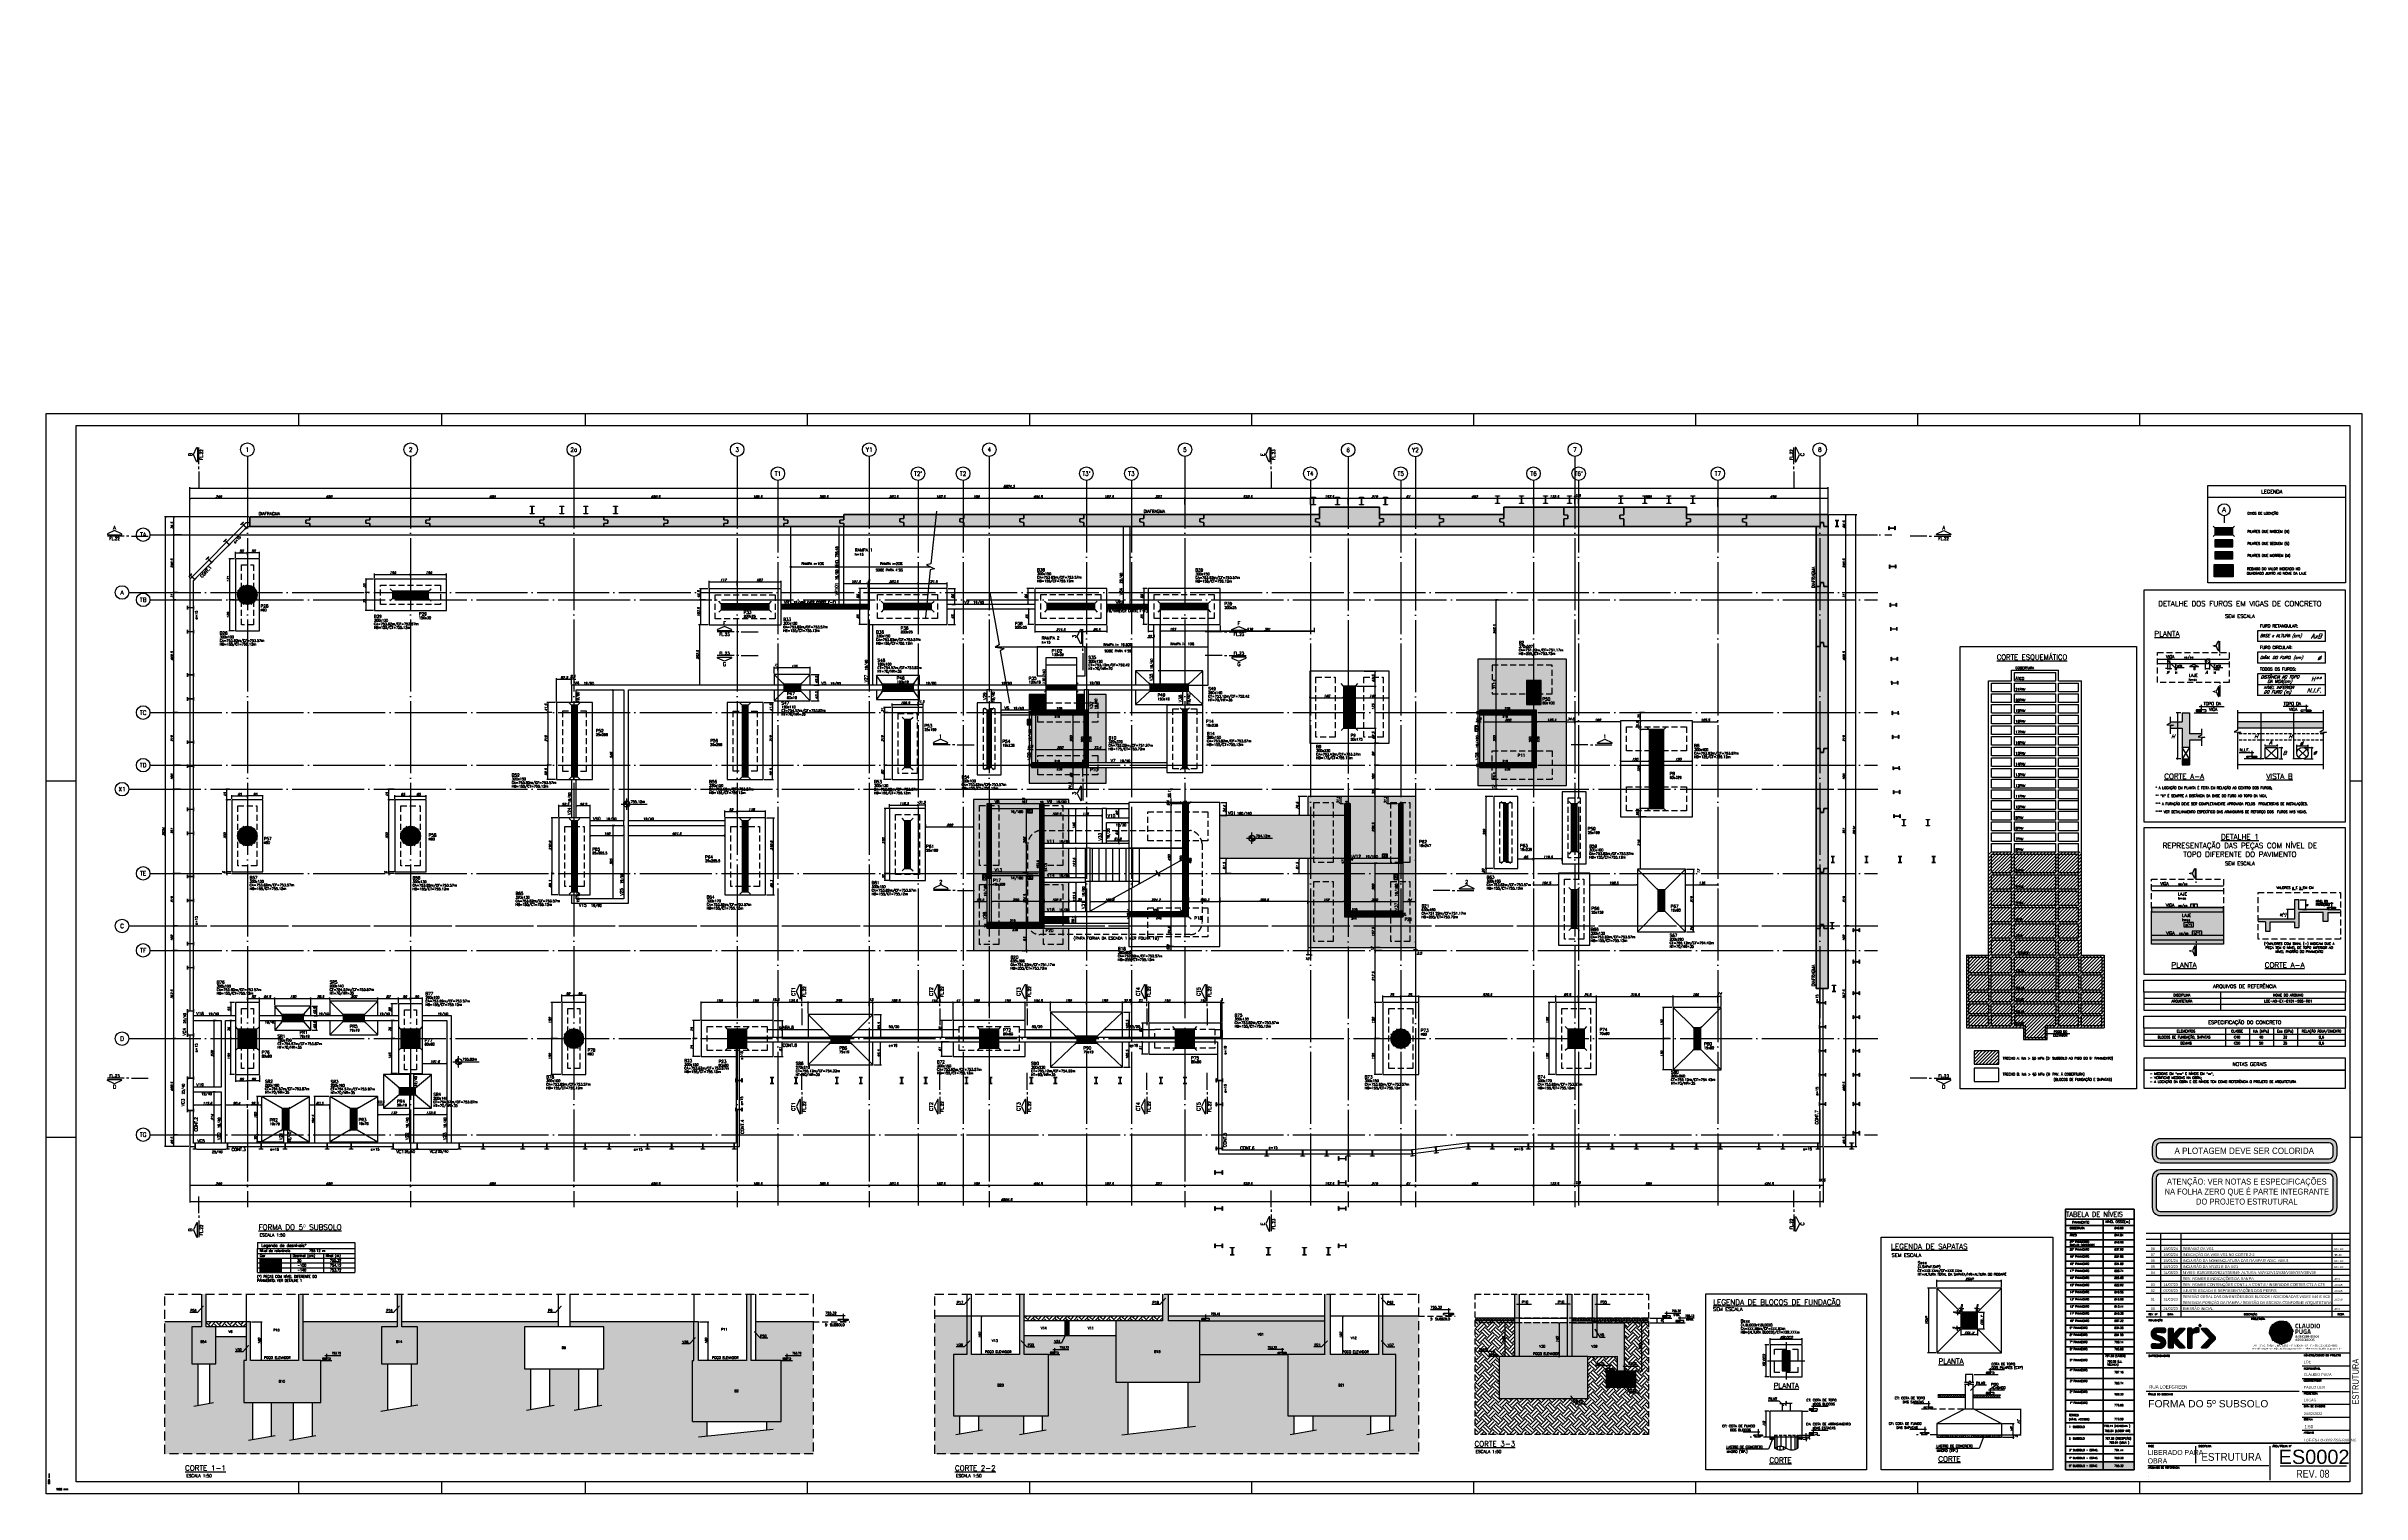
# Model space of a CAD drawing. Header units: millimetres. Extents: x -4137 to 5508, y -2380 to 3650.
import ezdxf
from ezdxf import colors
from ezdxf.entities.mleader import LeaderData, LeaderLine
from ezdxf.enums import TextEntityAlignment as Align
from ezdxf.math import Vec2, Vec3

# ---------------------------------------------------------------- set-up
doc = ezdxf.new("R2010")
doc.units = ezdxf.units.MM
doc.header["$LTSCALE"] = 50
for name, pattern in [('ACAD_ISO04W100', [30, 24, -3, 0, -3]), ('DASHED', [0.75, 0.5, -0.25]), ('EIXO', [6.8, 6, -0.4, 0, -0.4]), ('HIDDEN', [0.375, 0.25, -0.125])]:
    doc.linetypes.add(name, pattern=pattern)
for name, color, linetype in [('13', 2, 'Continuous'), ('2', 170, 'Continuous'), ('6', 4, 'Continuous'), ('AR-TEXTO_REGUA 120_1-200', 4, 'Continuous'), ('CARIMBO', 7, 'Continuous'), ('CB', 7, 'Continuous'), ('F-AUX', 2, 'Continuous'), ('F-AUX-DET', 2, 'Continuous'), ('F-AUX-RED', 1, 'Continuous'), ('F-AUX-YELLOW', 2, 'Continuous'), ('F-BLOCOS', 3, 'Continuous'), ('F-BLOCOS-DIM', 2, 'Continuous'), ('F-BLOCOS-NOME', 3, 'Continuous'), ('F-CORTE', 4, 'Continuous'), ('F-CORTE-INDICAÇÃO', 4, 'Continuous'), ('F-COTAS', 106, 'Continuous'), ('F-DESNIVEL-1', 254, 'Continuous'), ('F-DET_LINHA', 1, 'Continuous'), ('F-DET_TEXTO', 3, 'Continuous'), ('F-EIXO', 12, 'EIXO'), ('F-EIXOS-DET', 1, 'Continuous'), ('F-ESCADAS', 2, 'Continuous'), ('F-ESTACAS-BARRETE', 2, 'Continuous'), ('F-FURO-PAREDE-TEXTOS', 2, 'Continuous'), ('F-FUROS', 2, 'HIDDEN'), ('F-HACHURA', 1, 'Continuous'), ('F-HACHURA-DET', 1, 'Continuous'), ('F-HATCH', 1, 'Continuous'), ('F-LAJES', 3, 'Continuous'), ('F-LAJES-DIM', 2, 'Continuous'), ('F-LAJES-NOME', 4, 'Continuous'), ('F-LEADER', 1, 'Continuous'), ('F-LOGO', 7, 'Continuous'), ('F-MARGEM', 1, 'Continuous'), ('F-NÍVEL-PLANTA', 2, 'Continuous'), ('F-NÍVEL-VISTA', 2, 'Continuous'), ('F-PARC-DIM', 2, 'Continuous'), ('F-PARC-NOME', 4, 'Continuous'), ('F-PILAR', 5, 'Continuous'), ('F-PILARES', 170, 'Continuous'), ('F-PILARES-DIM', 172, 'Continuous'), ('F-PILARES-HACH', 174, 'Continuous'), ('F-PILARES-N', 170, 'Continuous'), ('F-PILARES-NASCE', 4, 'Continuous'), ('F-PILARES-NOME', 170, 'Continuous'), ('F-PILARES-S', 170, 'Continuous'), ('F-PM_EST', 1, 'Continuous'), ('F-SAPATAS-DIM', 2, 'Continuous'), ('F-SAPATES-DET', 3, 'Continuous'), ('F-SOLIDO', 71, 'Continuous'), ('F-SOLIDO-CORTE', 71, 'Continuous'), ('F-SOLIDO-EST', 252, 'Continuous'), ('F-TABELA-NÍVEIS', 1, 'Continuous'), ('F-TEXTO', 6, 'Continuous'), ('F-TEXTO-CYAN', 4, 'Continuous'), ('F-TEXTO-GREEN', 3, 'Continuous'), ('F-TEXTO-MAGENTA', 6, 'Continuous'), ('F-TEXTO-YELLOW', 2, 'Continuous'), ('F-TUBULÕES', 4, 'Continuous'), ('F-VIGAS', 3, 'Continuous'), ('F-VIGAS-DIM', 2, 'Continuous'), ('F-VIGAS-NOME', 4, 'Continuous'), ('F-VISTA', 2, 'Continuous'), ('F-VISTA SÓLIDO 1', 254, 'Continuous'), ('logo', 10, 'Continuous')]:
    doc.layers.add(name, color=color, linetype=linetype)
for name, color, linetype, lineweight in [('A-DETL-MBND', 5, 'Continuous', 9), ('ARQ-ANO-TXT', 2, 'Continuous', 9), ('ARQ-DET', 1, 'Continuous', 9), ('S-COLS', 2, 'Continuous', 35), ('TERRENO', 3, 'Continuous', 30)]:
    doc.layers.add(name, color=color, linetype=linetype, lineweight=lineweight)
for name, color, linetype, true_color in [('F-DESNIVEL-2', 254, 'Continuous', 0xffd1e8), ('F-DESNIVEL-3', 254, 'Continuous', 0xd5c7ff), ('F-DESNIVEL-4', 254, 'Continuous', 0xc3f1b6)]:
    doc.layers.add(name, color=color, linetype=linetype, true_color=true_color)
doc.styles.add('100-RL-R080', font='arial.ttf', dxfattribs={"width": 0.9, "height": 20})
doc.styles.add('8718-AE-BARR-FORM-R09$0$ROMANS', font='simplex.shx', dxfattribs={"oblique": 20})
doc.styles.add('AR-REF', font='arial.ttf')
doc.styles.add('CONT-TITULO', font='arial.ttf')
doc.styles.add('CP-TEXT-INCL', font='simplex.shx', dxfattribs={"oblique": 20})
doc.styles.add('CP-TEXTO', font='simplex.shx')
doc.styles.add('Graphite Light Narrow', font='')
doc.styles.add('MCP', font='simplex.shx')
doc.styles.add('NFOLHA', font='ARIALN.TTF')
doc.styles.add('ROMANS', font='simplex.shx')
doc.styles.get("Standard").update_dxf_attribs({"font": 'simplex.shx'})
doc.styles.add('STYLE3', font='simplex.shx')
doc.styles.add('TITULO DESENHO', font='arial.ttf', dxfattribs={"width": 1.02})
doc.styles.get('Graphite Light Narrow').set_extended_font_data('Graphite Light Narrow')
doc.dimstyles.new('CP-COTAS-50', dxfattribs={"dimscale": 0.8, "dimtxt": 12.5, "dimasz": 5, "dimexe": 5, "dimexo": 5, "dimgap": 2.5, "dimtad": 1, "dimdec": 1, "dimdsep": 46, "dimtxsty": 'CP-TEXT-INCL', "dimblk1": 'DOT', "dimblk2": 'DOT', "dimsah": 1, "dimcen": 9, "dimclrd": 256, "dimclre": 256, "dimclrt": 256, "dimadec": 0, "dimazin": 0, "dimtfac": 1, "dimtdec": 1, "dimtmove": 2, "dimatfit": 3, "dimldrblk": 'DOT', "dimfxl": 5, "dimtolj": 1, "dimarcsym": 0})
doc.dimstyles.new('CP-COTAS-75', dxfattribs={"dimscale": 0.8, "dimtxt": 18.75, "dimasz": 7.5, "dimexe": 7.5, "dimexo": 7.5, "dimgap": 3.75, "dimtad": 1, "dimdsep": 46, "dimtxsty": 'CP-TEXT-INCL', "dimblk1": 'DOT', "dimblk2": 'DOT', "dimsah": 1, "dimcen": 13.5, "dimclrd": 256, "dimclre": 256, "dimclrt": 256, "dimadec": 0, "dimazin": 0, "dimtfac": 1, "dimtofl": 0, "dimtmove": 2, "dimatfit": 3, "dimldrblk": 'DOT', "dimfxl": 7.5, "dimtolj": 1, "dimarcsym": 0})
pattern_1 = [(45, (10457.1095, 2408.9733), (-1.767767, 1.767767), [])]
pattern_2 = [(45, (2767.7827, -2136.141), (-4.419417, 4.419417), [])]
pattern_3 = [(50, (605.101, -161.667), (10.12137, -0.885505), [1.058333, -11.641667]), (355, (605.101, -161.667), (-1.957935, 10.614258), [0.846667, -9.313333]), (100.451, (605.944, -161.741), (8.163472, 9.728705), [0.899444, -9.89389]), (46.1842, (605.101, -158.845), (15.059947, -2.335685), [1.5875, -17.4625]), (96.6356, (606.356, -159.04), (13.189124, 13.745864), [1.34917, -14.84083]), (351.184, (605.101, -158.845), (13.189145, 13.74584), [1.27, -13.97]), (21, (606.512, -159.551), (8.423049, -5.681418), [1.058333, -11.641667]), (326, (606.512, -159.551), (3.433446, 10.232665), [0.846667, -9.313333]), (71.4514, (607.214, -160.024), (11.856472, 4.55127), [0.899444, -9.89389]), (37.5, (605.101, -161.6674), (0.171589, 4.697502), [0, -9.200444, 0, -9.454444, 0, -9.348611]), (7.5, (605.101, -161.6674), (3.7122035, 5.5655875), [0, -5.390444, 0, -8.988778, 0, -3.563056]), (327.5, (601.9542, -161.6674), (7.532811, -0.3182636), [0, -3.527778, 0, -11.006667, 0, -14.605]), (317.5, (600.543, -161.6674), (8.229399, 1.412583), [0, -4.586111, 0, -7.309556, 0, -10.371667])]

# ---------------------------------------------------------------- blocks, each defined once
blk = doc.blocks.new('*U8')
at = {"layer": 'F-VIGAS-DIM', "color": 1}
blk.add_lwpolyline([(0, 0), (22, 0), (22, 16), (0, 16)], close=True, dxfattribs=at)
at = {"layer": 'F-VIGAS-DIM', "style": 'MCP'}
blk.add_attdef('DIM', text='', height=10, dxfattribs=at).set_placement((11, 8), align=Align.MIDDLE_CENTER)
blk = doc.blocks.new('A$C6F2D6031')
at = {"layer": 'F-AUX'}
h = blk.add_hatch(color=1, dxfattribs=at)
edge = h.paths.add_edge_path()
edge.add_arc((-1485.5, 1481), 3, 0, 360)
at = {"layer": 'F-AUX', "color": 1}
for p, q in [((-1485.5, 1327.5), (-1485.5, 1649.5)), ((-1285.5, 1649.5), (-1285.5, 1327.5)), ((-1485.5, 1481), (-903.3, 1481))]:
    blk.add_line(p, q, dxfattribs=at)
for points in [[(-879.3, 1713), (-902, 1493.7), (-920.2, 1489.2), (-886.5, 1472.8), (-904.7, 1468.3), (-925.3, 1269.6)], [(-1326.5, 1327.5), (-1485.5, 1327.5)]]:
    blk.add_lwpolyline(points, dxfattribs=at)
blk.add_circle((-1485.5, 1481), 3, dxfattribs=at)
for points in [[(-1297.5, 1479), (-1285.5, 1481), (-1297.5, 1483)], [(-915.3, 1479), (-903.3, 1481), (-915.3, 1483)]]:
    blk.add_solid(points, dxfattribs=at)
at = {"layer": 'F-AUX', "color": 2, "char_height": 10, "width": 190.551, "attachment_point": 1, "line_spacing_factor": 0.941778, "style": 'ROMANS'}
for s, insert in [('RAMPA i=10%', (-1440.8, 1499.3)), ('SOBE PARA 4ºSS', (-1132, 1473)), ('RAMPA i=20%', (-1113.2, 1499.3))]:
    blk.add_mtext(s, dxfattribs=dict(at, insert=insert))
blk = doc.blocks.new('A$C037E4E7A')
h = blk.add_hatch(color=253)
h.dxf.hatch_style = 1
h.paths.add_polyline_path([(285.3, 32.8), (0, 32.8), (0, 0), (285.3, 0)])
at = {"layer": 'ARQ-DET', "lineweight": 50}
for p, q in [((285.3, 1086), (285.3, 0)), ((0, 1017.2), (285.3, 1017.2)), ((0, 987.5), (285.3, 987.5)), ((156.2, 1044.3), (156.2, 0)), ((0, 957.8), (285.3, 957.8)), ((0, 928.1), (285.3, 928.1)), ((0, 898.4), (285.3, 898.4)), ((0, 868.8), (285.3, 868.8)), ((0, 839.1), (285.3, 839.1)), ((0, 809.4), (285.3, 809.4)), ((0, 779.7), (285.3, 779.7)), ((0, 750), (285.3, 750)), ((0, 720.3), (285.3, 720.3)), ((0, 690.6), (285.3, 690.6)), ((0, 660.9), (285.3, 660.9)), ((0, 631.3), (285.3, 631.3)), ((0, 601.6), (285.3, 601.6)), ((0, 571.9), (285.3, 571.9)), ((0, 542.2), (285.3, 542.2)), ((0, 512.5), (285.3, 512.5)), ((0, 482.8), (285.3, 482.8)), ((0, 425), (285.3, 425)), ((0, 379.7), (285.3, 379.7)), ((0, 334.4), (285.3, 334.4)), ((0, 289.1), (285.3, 289.1)), ((0, 243.7), (285.3, 243.7)), ((0, 195.3), (285.3, 195.3)), ((0, 146.9), (285.3, 146.9)), ((0, 98.4), (285.3, 98.4)), ((0, 65.6), (285.3, 65.6)), ((0, 32.8), (285.3, 32.8)), ((0, 0), (285.3, 0))]:
    blk.add_line(p, q, dxfattribs=at)
at = {"layer": 'ARQ-DET', "lineweight": 70}
blk.add_line((0, 1044.3), (285.3, 1044.3), dxfattribs=at)
at = {"layer": 'ARQ-DET', "lineweight": 50}
blk.add_lwpolyline([(285.3, 0), (0, 0), (0, 1086), (285.3, 1086)], dxfattribs=at)
at = {"layer": 'ARQ-ANO-TXT', "color": 4, "lineweight": 20, "insert": (2.2, 1074.2), "char_height": 20, "width": 545.423, "attachment_point": 1, "style": 'ROMANS'}
blk.add_mtext('TABELA DE NÍVEIS ', dxfattribs=at)
at = {"layer": 'ARQ-ANO-TXT', "color": 4, "char_height": 10, "attachment_point": 1, "style": 'ROMANS'}
for s, insert, width in [('PAVIMENTO', (26.6, 1035.9), 124.262), ('NÍVEL OSSO(m)', (165.1, 1038.1), 127.869)]:
    blk.add_mtext(s, dxfattribs=dict(at, insert=insert, width=width))
at = {"layer": 'F-AUX', "char_height": 8, "attachment_point": 1, "style": 'ROMANS'}
for s, insert, width in [('ÁTICO', (16.9, 981), 43.291), ('COBERTURA', (16.9, 1010.7), 88.586), ('846.69', (203.2, 1010.7), 44.093), ('844.04', (203.2, 981), 44.093), ('21° PAVIMENTO', (16.9, 953), 110.633), ('20° PAVIMENTO', (16.9, 921.6), 110.633), ('DUPLEX (INFERIOR)', (16.9, 940.1), 139.329), ('19° PAVIMENTO', (16.9, 891.9), 110.633), ('840.98', (203.2, 951.3), 44.093), ('837.92', (203.2, 921.6), 44.093), ('834.86', (203.2, 891.9), 44.093), ('18° PAVIMENTO', (16.9, 862.2), 110.633), ('17° PAVIMENTO', (16.9, 832.6), 110.633), ('16° PAVIMENTO', (16.9, 802.9), 110.633), ('15° PAVIMENTO', (16.9, 773.2), 110.633), ('831.80', (203.2, 862.2), 44.093), ('828.74', (203.2, 832.6), 44.093), ('825.68', (203.2, 802.9), 44.093), ('822.62', (203.2, 773.2), 44.093), ('14° PAVIMENTO', (16.9, 743.5), 110.633), ('13° PAVIMENTO', (16.9, 713.8), 110.633), ('12° PAVIMENTO', (16.9, 684.1), 110.633), ('819.56', (203.2, 743.5), 44.093), ('816.50', (203.2, 713.8), 44.093), ('813.44', (203.2, 684.1), 44.093), ('9° PAVIMENTO', (16.9, 595.1), 102.616), ('11° PAVIMENTO', (16.9, 654.4), 110.633), ('10° PAVIMENTO', (16.9, 624.7), 110.633), ('810.38', (203.2, 654.4), 44.093), ('807.32', (203.2, 624.7), 44.093), ('804.26', (203.2, 595.1), 44.093), ('8° PAVIMENTO', (16.9, 565.4), 102.616), ('7° PAVIMENTO', (16.9, 535.7), 102.616), ('6° PAVIMENTO', (16.9, 506), 102.616), ('801.20', (203.2, 565.4), 44.093), ('798.14', (203.2, 535.7), 44.093), ('795.08', (203.2, 506), 44.093), ('5° PAVIMENTO', (16.9, 460.7), 102.616), ('4° PAVIMENTO', (16.9, 418.5), 102.616), ('791.50 (LAZER)', (163.8, 477.9), 196.167), ('790.58 (LJ. TÉCNICA)', (172.7, 454.9), 92.185), ('787.16', (203.2, 410), 44.093), ('3° PAVIMENTO', (16.9, 373.2), 102.616), ('2° PAVIMENTO', (16.9, 327.9), 102.616), ('783.74', (203.2, 364.1), 44.093), ('780.32', (203.2, 318), 44.093), ('TÉRREO ', (13.8, 231), 62.932), ('(NÍVEL ACESSO)', (13.8, 213.8), 114.24), ('1° PAVIMENTO', (16.9, 282.6), 102.616), ('776.90 ', (203.2, 272.7), 48.101), ('773.50', (203.2, 214.9), 44.093), ('2º SUBSOLO', (13.8, 134.1), 85.781), ('1º SUBSOLO', (13.8, 182.6), 85.781), ('770.44 (ACADEMIA )', (159.9, 186.2), 177.647), ('768.64 (LOBBY NR)', (162.5, 165.4), 129.473), ('767.20 (RECEPÇÃO)', (164.8, 134.1), 137.089), ('765.04 (LOJA )', (181.3, 116.9), 97.405), ('3° SUBSOLO - ESTAC.', (13.8, 85.7), 151.92), ('4° SUBSOLO - ESTAC.', (13.8, 52.9), 151.92), ('5° SUBSOLO - ESTAC', (13.8, 20.1), 147.911), ('761.44', (203.2, 85.7), 44.093), ('758.38', (203.2, 52.9), 44.093), ('755.32', (203.2, 20.1), 44.093)]:
    blk.add_mtext(s, dxfattribs=dict(at, insert=insert, width=width))
blk = doc.blocks.new('A0-4L_900')
at = {"layer": 'F-MARGEM', "color": 2}
for p, q in [((21, 90), (21, 89)), ((32.95, 89), (32.95, 90)), ((44.9, 90), (44.9, 89)), ((63.4, 90), (63.4, 89)), ((81.9, 90), (81.9, 89)), ((100.4, 90), (100.4, 89)), ((118.9, 90), (118.9, 89)), ((137.4, 90), (137.4, 89)), ((155.9, 90), (155.9, 89)), ((174.4, 90), (174.4, 89)), ((0, 59.4), (2.5, 59.4)), ((191.9, 59.4), (192.9, 59.4)), ((0, 29.7), (2.5, 29.7)), ((191.9, 29.7), (192.9, 29.7)), ((21, 1), (21, 0)), ((32.95, 0), (32.95, 1)), ((44.9, 1), (44.9, 0)), ((63.4, 1), (63.4, 0)), ((81.9, 1), (81.9, 0)), ((100.4, 1), (100.4, 0)), ((118.9, 1), (118.9, 0)), ((137.4, 1), (137.4, 0)), ((155.9, 1), (155.9, 0)), ((174.4, 1), (174.4, 0))]:
    blk.add_line(p, q, dxfattribs=at)
blk.add_lwpolyline([(0, 0), (0, 90), (192.9, 90), (192.9, 0)], close=True, dxfattribs=at)
at = {"layer": 'F-MARGEM', "color": 7}
blk.add_lwpolyline([(2.5, 89), (191.9, 89), (191.9, 1), (2.5, 1)], close=True, dxfattribs=at)
at = {"layer": 'F-MARGEM', "color": 1, "style": 'ROMANS'}
blk.add_text('900 mm', height=0.152, rotation=90, dxfattribs=at).set_placement((0.3, 0.8))
blk.add_text('1929 mm', height=0.152, dxfattribs=at).set_placement((0.8, 0.3))
blk = doc.blocks.new('logo skr')
at = {"layer": 'logo'}
h = blk.add_hatch(color=7, dxfattribs=at)
edge = h.paths.add_edge_path()
edge.add_spline(control_points=[(1.76, 2.67), (1.78, 2.67), (1.81, 2.66), (1.86, 2.64), (1.91, 2.63), (1.97, 2.61), (2.02, 2.6), (2.08, 2.58), (2.14, 2.56), (2.2, 2.54), (2.26, 2.52), (2.32, 2.5), (2.38, 2.47), (2.44, 2.45), (2.51, 2.42), (2.57, 2.39), (2.63, 2.36), (2.73, 2.3), (2.86, 2.21), (3, 2.06), (3.12, 1.91), (3.21, 1.74), (3.27, 1.56), (3.3, 1.38), (3.32, 1.19), (3.3, 1), (3.27, 0.82), (3.21, 0.65), (3.12, 0.48), (3.02, 0.33), (2.89, 0.19), (2.74, 0.08), (2.57, -0.01), (2.42, -0.06), (2.29, -0.09), (2.17, -0.1), (2.04, -0.11), (1.89, -0.12), (1.74, -0.13), (1.57, -0.13), (1.4, -0.13), (1.23, -0.14), (1.06, -0.14), (0.9, -0.13), (0.75, -0.13), (0.62, -0.13), (0.5, -0.13), (0.4, -0.12), (0.32, -0.12), (0.25, -0.12), (0.19, -0.11), (0.11, -0.08), (0.06, -0.05), (0.01, -0.01), (-0.03, 0.04), (-0.06, 0.09), (-0.08, 0.14), (-0.09, 0.2), (-0.1, 0.26), (-0.11, 0.32), (-0.11, 0.37), (-0.1, 0.43), (-0.1, 0.48), (-0.1, 0.52), (-0.09, 0.56), (-0.09, 0.59), (-0.09, 0.62), (-0.08, 0.65), (-0.07, 0.67), (-0.06, 0.7), (-0.04, 0.72), (-0.03, 0.75), (-0.01, 0.77), (0.02, 0.79), (0.04, 0.81), (0.07, 0.83), (0.1, 0.85), (0.13, 0.86), (0.16, 0.87), (0.19, 0.88), (0.23, 0.88), (0.27, 0.89), (0.32, 0.88), (0.38, 0.88), (0.46, 0.88), (0.55, 0.88), (0.66, 0.87), (0.77, 0.87), (0.88, 0.86), (1, 0.85), (1.12, 0.85), (1.24, 0.84), (1.35, 0.83), (1.45, 0.83), (1.54, 0.82), (1.62, 0.82), (1.69, 0.82), (1.74, 0.82), (1.78, 0.82), (1.81, 0.82), (1.85, 0.82), (1.88, 0.83), (1.91, 0.84), (1.94, 0.85), (1.97, 0.86), (2, 0.88), (2.03, 0.9), (2.05, 0.93), (2.08, 0.95), (2.1, 0.98), (2.12, 1.01), (2.13, 1.05), (2.15, 1.09), (2.16, 1.14), (2.16, 1.2), (2.16, 1.27), (2.14, 1.33), (2.11, 1.39), (2.06, 1.44), (2.01, 1.49), (1.95, 1.54), (1.88, 1.58), (1.8, 1.62), (1.71, 1.66), (1.62, 1.7), (1.52, 1.74), (1.42, 1.77), (1.31, 1.8), (1.21, 1.83), (1.12, 1.86), (1.05, 1.88), (1, 1.89), (0.95, 1.9), (0.9, 1.92), (0.86, 1.93), (0.81, 1.95), (0.76, 1.97), (0.71, 1.99), (0.66, 2.01), (0.61, 2.04), (0.56, 2.07), (0.51, 2.1), (0.46, 2.13), (0.41, 2.17), (0.36, 2.21), (0.28, 2.27), (0.18, 2.38), (0.08, 2.52), (0, 2.67), (-0.06, 2.84), (-0.1, 3), (-0.12, 3.17), (-0.11, 3.35), (-0.09, 3.52), (-0.05, 3.68), (0.02, 3.84), (0.1, 3.99), (0.2, 4.12), (0.33, 4.25), (0.47, 4.35), (0.63, 4.44), (0.78, 4.49), (0.91, 4.51), (1.03, 4.53), (1.16, 4.54), (1.3, 4.55), (1.46, 4.56), (1.63, 4.56), (1.8, 4.56), (1.97, 4.57), (2.13, 4.56), (2.3, 4.56), (2.45, 4.56), (2.58, 4.56), (2.7, 4.55), (2.8, 4.55), (2.88, 4.55), (2.95, 4.54), (3.01, 4.53), (3.08, 4.51), (3.14, 4.48), (3.19, 4.44), (3.23, 4.39), (3.26, 4.34), (3.28, 4.28), (3.29, 4.23), (3.3, 4.17), (3.31, 4.11), (3.31, 4.05), (3.3, 4), (3.3, 3.95), (3.3, 3.9), (3.29, 3.86), (3.29, 3.83), (3.29, 3.8), (3.28, 3.78), (3.27, 3.75), (3.26, 3.73), (3.24, 3.7), (3.23, 3.68), (3.21, 3.65), (3.18, 3.63), (3.16, 3.61), (3.13, 3.6), (3.1, 3.58), (3.07, 3.57), (3.04, 3.56), (3.01, 3.55), (2.97, 3.54), (2.93, 3.54), (2.88, 3.54), (2.82, 3.54), (2.74, 3.55), (2.65, 3.55), (2.54, 3.55), (2.43, 3.56), (2.32, 3.57), (2.2, 3.57), (2.08, 3.58), (1.96, 3.59), (1.85, 3.59), (1.75, 3.6), (1.66, 3.6), (1.58, 3.61), (1.51, 3.61), (1.46, 3.61), (1.42, 3.61), (1.39, 3.61), (1.35, 3.6), (1.32, 3.6), (1.29, 3.59), (1.26, 3.58), (1.23, 3.56), (1.2, 3.54), (1.17, 3.52), (1.14, 3.5), (1.12, 3.47), (1.1, 3.44), (1.08, 3.41), (1.07, 3.38), (1.05, 3.34), (1.04, 3.29), (1.04, 3.24), (1.04, 3.19), (1.05, 3.15), (1.06, 3.1), (1.08, 3.06), (1.11, 3.01), (1.15, 2.97), (1.19, 2.93), (1.24, 2.9), (1.3, 2.86), (1.36, 2.83), (1.43, 2.79), (1.5, 2.76), (1.58, 2.73), (1.67, 2.7), (1.73, 2.68), (1.76, 2.67)], knot_values=[0, 0, 0, 0, 0.050006, 0.102092, 0.15617, 0.212119, 0.269862, 0.329262, 0.390241, 0.452684, 0.516548, 0.581716, 0.648157, 0.715799, 0.784639, 0.854638, 0.925811, 0.998171, 1.204417, 1.402246, 1.594745, 1.784152, 1.971989, 2.159064, 2.34571, 2.531871, 2.717398, 2.902063, 3.085899, 3.269284, 3.453168, 3.639231, 3.829987, 4.02878, 4.122668, 4.237838, 4.371055, 4.518926, 4.677952, 4.844664, 5.015514, 5.186959, 5.355432, 5.517389, 5.66927, 5.80751, 5.928526, 6.028775, 6.104675, 6.152669, 6.235568, 6.308569, 6.374507, 6.436097, 6.495513, 6.554341, 6.613384, 6.672844, 6.732354, 6.791261, 6.848595, 6.903254, 6.953967, 6.999416, 7.038212, 7.068978, 7.095451, 7.122455, 7.150099, 7.178434, 7.207485, 7.237239, 7.267667, 7.298756, 7.330458, 7.362733, 7.395575, 7.428967, 7.462946, 7.497545, 7.532844, 7.568931, 7.615531, 7.680437, 7.76106, 7.854771, 7.958967, 8.071005, 8.188273, 8.308127, 8.427979, 8.545167, 8.657086, 8.761093, 8.85459, 8.934924, 8.999494, 9.045656, 9.08153, 9.116888, 9.151745, 9.186109, 9.22005, 9.253637, 9.287025, 9.320371, 9.353933, 9.387974, 9.422803, 9.458785, 9.496269, 9.535646, 9.577296, 9.621598, 9.691087, 9.756307, 9.82012, 9.885119, 9.953245, 10.025879, 10.103769, 10.187244, 10.276295, 10.370742, 10.470205, 10.574237, 10.682268, 10.793717, 10.907939, 11.024301, 11.071739, 11.120268, 11.169821, 11.22038, 11.271881, 11.324341, 11.377731, 11.432089, 11.487394, 11.543736, 11.601155, 11.659758, 11.719609, 11.780879, 11.843673, 11.908202, 12.086857, 12.262238, 12.435676, 12.60806, 12.779843, 12.951248, 13.12226, 13.292838, 13.462913, 13.632644, 13.802393, 13.972934, 14.145494, 14.321846, 14.504319, 14.695748, 14.789576, 14.904605, 15.037696, 15.185458, 15.344461, 15.51118, 15.682082, 15.853603, 16.022219, 16.184323, 16.336371, 16.474757, 16.595938, 16.696296, 16.772271, 16.820278, 16.903202, 16.976211, 17.042166, 17.103729, 17.163167, 17.221984, 17.281033, 17.340472, 17.4, 17.458906, 17.516256, 17.5709, 17.62162, 17.66707, 17.705875, 17.736627, 17.76312, 17.790124, 17.817762, 17.84609, 17.875142, 17.904893, 17.935327, 17.966417, 17.998121, 18.030396, 18.063235, 18.096642, 18.130619, 18.165223, 18.200522, 18.236632, 18.283207, 18.348114, 18.428729, 18.522447, 18.626628, 18.738674, 18.855942, 18.975813, 19.095647, 19.212835, 19.324747, 19.42877, 19.522251, 19.602602, 19.667171, 19.71335, 19.74924, 19.784706, 19.819714, 19.854277, 19.888407, 19.922187, 19.955739, 19.989242, 20.022907, 20.057001, 20.091846, 20.127786, 20.165221, 20.20453, 20.246117, 20.290386, 20.34199, 20.391142, 20.438938, 20.486527, 20.535073, 20.585576, 20.638967, 20.695972, 20.757204, 20.823077, 20.893977, 20.970112, 21.051732, 21.138926, 21.231843, 21.330519, 21.330519, 21.330519, 21.330519], degree=3, periodic=1)
h = blk.add_hatch(color=7, dxfattribs=at)
edge = h.paths.add_edge_path()
edge.add_spline(control_points=[(5.81, 2.17), (5.81, 2.17), (5.81, 2.17), (5.81, 2.17), (5.81, 2.18), (5.81, 2.18), (5.81, 2.18), (5.81, 2.18), (5.8, 2.18), (5.8, 2.19), (5.8, 2.19), (5.8, 2.19), (5.8, 2.19), (5.8, 2.2), (5.79, 2.2), (5.79, 2.21), (5.79, 2.21), (5.79, 2.21), (5.79, 2.22), (5.79, 2.22), (5.79, 2.22), (5.8, 2.23), (5.8, 2.23), (5.8, 2.23), (5.8, 2.24), (5.8, 2.24), (5.8, 2.24), (5.8, 2.24), (5.81, 2.25), (5.81, 2.25), (5.81, 2.25), (5.81, 2.25), (5.81, 2.25), (5.82, 2.26), (5.84, 2.28), (5.9, 2.34), (5.98, 2.43), (6.1, 2.55), (6.23, 2.69), (6.38, 2.84), (6.54, 3.01), (6.71, 3.19), (6.88, 3.37), (7.05, 3.55), (7.21, 3.72), (7.36, 3.87), (7.48, 4.01), (7.59, 4.13), (7.66, 4.22), (7.72, 4.28), (7.74, 4.33), (7.76, 4.37), (7.76, 4.41), (7.76, 4.44), (7.74, 4.47), (7.72, 4.49), (7.69, 4.51), (7.66, 4.52), (7.63, 4.53), (7.6, 4.53), (7.57, 4.54), (7.54, 4.54), (7.51, 4.54), (7.49, 4.54), (7.48, 4.54), (7.47, 4.54), (7.46, 4.54), (7.45, 4.54), (7.42, 4.54), (7.39, 4.54), (7.35, 4.54), (7.3, 4.54), (7.25, 4.54), (7.2, 4.54), (7.14, 4.54), (7.08, 4.54), (7.02, 4.54), (6.96, 4.54), (6.9, 4.54), (6.85, 4.54), (6.8, 4.54), (6.76, 4.54), (6.72, 4.54), (6.68, 4.54), (6.65, 4.54), (6.62, 4.53), (6.59, 4.53), (6.57, 4.52), (6.54, 4.51), (6.52, 4.5), (6.5, 4.49), (6.48, 4.48), (6.46, 4.46), (6.44, 4.45), (6.42, 4.44), (6.4, 4.42), (6.38, 4.4), (6.36, 4.38), (6.33, 4.35), (6.27, 4.29), (6.2, 4.22), (6.12, 4.13), (6.02, 4.03), (5.91, 3.91), (5.8, 3.8), (5.68, 3.67), (5.57, 3.55), (5.46, 3.44), (5.35, 3.33), (5.26, 3.23), (5.19, 3.16), (5.13, 3.09), (5.1, 3.07), (5.07, 3.02), (5.07, 3.05), (5.07, 3.07), (5.07, 3.11), (5.07, 3.17), (5.07, 3.23), (5.07, 3.31), (5.07, 3.39), (5.07, 3.48), (5.07, 3.58), (5.07, 3.67), (5.07, 3.77), (5.07, 3.87), (5.07, 3.96), (5.07, 4.05), (5.07, 4.13), (5.07, 4.19), (5.07, 4.23), (5.07, 4.26), (5.07, 4.28), (5.06, 4.31), (5.06, 4.33), (5.05, 4.36), (5.04, 4.39), (5.03, 4.42), (5.01, 4.44), (4.99, 4.47), (4.97, 4.49), (4.94, 4.51), (4.91, 4.52), (4.87, 4.53), (4.83, 4.54), (4.79, 4.54), (4.75, 4.54), (4.71, 4.54), (4.68, 4.54), (4.64, 4.54), (4.61, 4.54), (4.57, 4.54), (4.54, 4.54), (4.51, 4.54), (4.47, 4.54), (4.44, 4.54), (4.4, 4.54), (4.36, 4.54), (4.32, 4.54), (4.29, 4.54), (4.24, 4.54), (4.2, 4.54), (4.16, 4.54), (4.12, 4.53), (4.09, 4.52), (4.06, 4.51), (4.03, 4.49), (4.01, 4.46), (3.99, 4.44), (3.97, 4.42), (3.96, 4.39), (3.95, 4.36), (3.94, 4.33), (3.93, 4.31), (3.93, 4.28), (3.92, 4.26), (3.92, 4.23), (3.92, 4.22), (3.92, 4.21)], knot_values=[0, 0, 0, 0, 0.00015, 0.000599, 0.001305, 0.002259, 0.003407, 0.00474, 0.006223, 0.007833, 0.009536, 0.01132, 0.013151, 0.015024, 0.016905, 0.018798, 0.020689, 0.022586, 0.024431, 0.026243, 0.02802, 0.029773, 0.031488, 0.033163, 0.034786, 0.03635, 0.037832, 0.039222, 0.040503, 0.041655, 0.042655, 0.043486, 0.044129, 0.044563, 0.058868, 0.099426, 0.162686, 0.245108, 0.343144, 0.45325, 0.571883, 0.695497, 0.820549, 0.943494, 1.060789, 1.168904, 1.264279, 1.343398, 1.402733, 1.438828, 1.466469, 1.488575, 1.506556, 1.522037, 1.536592, 1.551357, 1.566857, 1.583104, 1.599803, 1.616454, 1.632471, 1.647184, 1.65991, 1.669919, 1.676474, 1.678822, 1.681665, 1.689803, 1.702661, 1.719653, 1.74022, 1.763771, 1.789732, 1.817523, 1.846582, 1.876318, 1.906157, 1.935519, 1.963834, 1.990527, 2.015015, 2.036728, 2.056077, 2.073983, 2.090589, 2.106042, 2.120498, 2.134111, 2.147037, 2.159437, 2.171448, 2.183218, 2.194874, 2.206538, 2.218313, 2.230296, 2.242569, 2.255202, 2.277075, 2.315222, 2.367205, 2.430576, 2.502905, 2.581749, 2.664665, 2.74922, 2.832964, 2.913463, 2.988274, 3.054951, 3.11106, 3.154162, 3.18181, 3.191571, 3.196141, 3.209264, 3.230019, 3.257508, 3.290811, 3.329027, 3.371244, 3.416563, 3.464055, 3.512827, 3.561964, 3.610567, 3.657712, 3.702504, 3.744023, 3.781374, 3.79182, 3.803456, 3.81604, 3.82937, 3.843244, 3.857521, 3.872068, 3.886833, 3.901789, 3.917038, 3.932733, 3.949145, 3.9666, 3.985522, 4.00634, 4.029525, 4.04823, 4.066403, 4.084143, 4.10156, 4.118742, 4.135812, 4.152864, 4.170009, 4.187336, 4.204966, 4.222994, 4.241533, 4.260671, 4.280533, 4.301206, 4.322805, 4.343833, 4.363066, 4.38091, 4.397749, 4.413897, 4.429609, 4.445045, 4.460281, 4.475338, 4.490153, 4.50464, 4.518652, 4.532033, 4.544586, 4.556111, 4.566383, 4.566383, 4.566383, 4.566383], degree=3, periodic=0)
edge.add_line((3.92, 4.21), (3.92, 0.21))
edge.add_line((3.92, 0.21), (3.92, 0.19))
edge.add_spline(control_points=[(3.92, 0.19), (3.92, 0.19), (3.92, 0.17), (3.93, 0.15), (3.93, 0.12), (3.94, 0.09), (3.95, 0.06), (3.96, 0.04), (3.97, 0.01), (3.99, -0.01), (4.01, -0.04), (4.03, -0.06), (4.06, -0.08), (4.09, -0.1), (4.12, -0.11), (4.16, -0.11), (4.2, -0.12), (4.24, -0.12), (4.29, -0.12), (4.32, -0.12), (4.36, -0.12), (4.4, -0.12), (4.44, -0.12), (4.47, -0.12), (4.51, -0.12), (4.54, -0.12), (4.57, -0.12), (4.61, -0.12), (4.64, -0.12), (4.68, -0.12), (4.71, -0.12), (4.75, -0.12), (4.79, -0.12), (4.83, -0.11), (4.87, -0.11), (4.91, -0.1), (4.94, -0.08), (4.97, -0.06), (4.99, -0.04), (5.01, -0.02), (5.03, 0.01), (5.04, 0.04), (5.05, 0.06), (5.06, 0.09), (5.06, 0.12), (5.07, 0.14), (5.07, 0.17), (5.07, 0.19), (5.07, 0.23), (5.07, 0.29), (5.07, 0.37), (5.07, 0.46), (5.07, 0.56), (5.07, 0.65), (5.07, 0.75), (5.07, 0.85), (5.07, 0.94), (5.07, 1.03), (5.07, 1.12), (5.07, 1.19), (5.07, 1.26), (5.07, 1.31), (5.07, 1.35), (5.07, 1.38), (5.07, 1.4), (5.1, 1.36), (5.13, 1.34), (5.19, 1.27), (5.26, 1.19), (5.35, 1.1), (5.46, 0.99), (5.57, 0.87), (5.68, 0.75), (5.79, 0.63), (5.91, 0.51), (6.02, 0.4), (6.11, 0.3), (6.2, 0.21), (6.27, 0.13), (6.33, 0.08), (6.36, 0.04), (6.38, 0.02), (6.4, 0.01), (6.42, -0.01), (6.44, -0.02), (6.46, -0.04), (6.48, -0.05), (6.5, -0.06), (6.52, -0.07), (6.54, -0.08), (6.57, -0.09), (6.59, -0.1), (6.62, -0.1), (6.65, -0.11), (6.68, -0.11), (6.72, -0.12), (6.76, -0.12), (6.8, -0.12), (6.85, -0.12), (6.9, -0.12), (6.96, -0.12), (7.02, -0.12), (7.08, -0.12), (7.14, -0.12), (7.2, -0.12), (7.25, -0.12), (7.3, -0.12), (7.35, -0.12), (7.39, -0.12), (7.42, -0.12), (7.45, -0.12), (7.46, -0.12), (7.47, -0.12), (7.48, -0.12), (7.49, -0.12), (7.51, -0.12), (7.54, -0.11), (7.57, -0.11), (7.6, -0.11), (7.63, -0.1), (7.66, -0.09), (7.69, -0.08), (7.72, -0.06), (7.74, -0.04), (7.76, -0.02), (7.76, 0.02), (7.76, 0.05), (7.74, 0.1), (7.72, 0.15), (7.66, 0.21), (7.59, 0.3), (7.48, 0.41), (7.36, 0.55), (7.21, 0.71), (7.05, 0.88), (6.88, 1.05), (6.71, 1.23), (6.54, 1.41), (6.38, 1.58), (6.23, 1.74), (6.1, 1.88), (5.98, 1.99), (5.9, 2.08), (5.84, 2.14), (5.82, 2.17), (5.81, 2.17)], knot_values=[0, 0, 0, 0, 0.011522, 0.024079, 0.037452, 0.051472, 0.065951, 0.08077, 0.095816, 0.111058, 0.126489, 0.142203, 0.158347, 0.175189, 0.19303, 0.212264, 0.233292, 0.25489, 0.275563, 0.295425, 0.314563, 0.333103, 0.35113, 0.36876, 0.386087, 0.403233, 0.420284, 0.437355, 0.454536, 0.471953, 0.489693, 0.507866, 0.526571, 0.549756, 0.570574, 0.589495, 0.606951, 0.623357, 0.639054, 0.654303, 0.669266, 0.68402, 0.698568, 0.71284, 0.726718, 0.740041, 0.752629, 0.764257, 0.774715, 0.812053, 0.853573, 0.89836, 0.94551, 0.994104, 1.04325, 1.092022, 1.139526, 1.184833, 1.227057, 1.265274, 1.298585, 1.326069, 1.346829, 1.359951, 1.36453, 1.374257, 1.401807, 1.444766, 1.500693, 1.56718, 1.641783, 1.722087, 1.805654, 1.890082, 1.97292, 2.051757, 2.124152, 2.187697, 2.239956, 2.278504, 2.300914, 2.313567, 2.325847, 2.337832, 2.349597, 2.361259, 2.372901, 2.384655, 2.396645, 2.409024, 2.42193, 2.435525, 2.449959, 2.465399, 2.481986, 2.499884, 2.519229, 2.540942, 2.56543, 2.592123, 2.620438, 2.6498, 2.679639, 2.709375, 2.738434, 2.766226, 2.792186, 2.815737, 2.836304, 2.853296, 2.866155, 2.874292, 2.877135, 2.879483, 2.886038, 2.896047, 2.908776, 2.923492, 2.939517, 2.956177, 2.972889, 2.989144, 3.004656, 3.019421, 3.033966, 3.049408, 3.067327, 3.08934, 3.116881, 3.15296, 3.212279, 3.291368, 3.386708, 3.494768, 3.612013, 3.734896, 3.859894, 3.983441, 4.102012, 4.212063, 4.310051, 4.392423, 4.455652, 4.496185, 4.510491, 4.510491, 4.510491, 4.510491], degree=3, periodic=0)
h = blk.add_hatch(color=7, dxfattribs=at)
edge = h.paths.add_edge_path()
edge.add_spline(control_points=[(11.14, 4.16), (11.14, 4.18), (11.14, 4.22), (11.14, 4.27), (11.13, 4.32), (11.13, 4.36), (11.12, 4.4), (11.11, 4.44), (11.09, 4.47), (11.07, 4.5), (11.05, 4.52), (11.02, 4.55), (10.98, 4.57), (10.94, 4.58), (10.89, 4.6), (10.83, 4.61), (10.77, 4.62), (10.69, 4.63), (10.62, 4.63), (10.54, 4.62), (10.47, 4.61), (10.39, 4.6), (10.33, 4.58), (10.26, 4.56), (10.2, 4.53), (10.14, 4.51), (10.08, 4.48), (10.03, 4.45), (9.98, 4.42), (9.94, 4.4), (9.9, 4.37), (9.87, 4.35), (9.84, 4.33), (9.81, 4.31), (9.79, 4.29), (9.76, 4.28), (9.74, 4.27), (9.71, 4.26), (9.68, 4.25), (9.66, 4.24), (9.63, 4.24), (9.61, 4.24), (9.58, 4.24), (9.56, 4.24), (9.54, 4.25), (9.52, 4.26), (9.5, 4.27), (9.49, 4.29), (9.47, 4.3), (9.46, 4.33), (9.46, 4.36), (9.44, 4.38), (9.43, 4.41), (9.42, 4.43), (9.41, 4.45), (9.39, 4.47), (9.38, 4.48), (9.36, 4.5), (9.35, 4.51), (9.33, 4.52), (9.31, 4.53), (9.29, 4.53), (9.26, 4.54), (9.24, 4.54), (9.21, 4.54), (9.18, 4.54), (9.15, 4.54), (9.11, 4.54), (9.08, 4.54), (9.05, 4.54), (9.01, 4.54), (8.98, 4.54), (8.95, 4.54), (8.92, 4.54), (8.89, 4.54), (8.86, 4.54), (8.83, 4.54), (8.79, 4.54), (8.76, 4.54), (8.72, 4.54), (8.68, 4.54), (8.64, 4.54), (8.59, 4.54), (8.56, 4.53), (8.52, 4.52), (8.49, 4.51), (8.47, 4.49), (8.44, 4.46), (8.42, 4.44), (8.4, 4.42), (8.39, 4.39), (8.38, 4.36), (8.37, 4.33), (8.36, 4.31), (8.36, 4.28), (8.35, 4.26), (8.35, 4.23), (8.35, 4.2), (8.35, 4.12), (8.35, 3.99), (8.35, 3.79), (8.35, 3.53), (8.35, 3.23), (8.35, 2.9), (8.35, 2.54), (8.35, 2.18), (8.35, 1.81), (8.35, 1.46), (8.35, 1.13), (8.35, 0.84), (8.35, 0.6), (8.35, 0.41), (8.35, 0.29), (8.35, 0.22), (8.35, 0.19), (8.35, 0.17), (8.36, 0.15), (8.36, 0.12), (8.37, 0.09), (8.38, 0.07), (8.39, 0.04), (8.4, 0.01), (8.42, -0.01), (8.44, -0.04), (8.46, -0.06), (8.49, -0.08), (8.52, -0.09), (8.55, -0.11), (8.59, -0.11), (8.63, -0.12), (8.68, -0.12), (8.72, -0.12), (8.76, -0.12), (8.8, -0.12), (8.83, -0.12), (8.87, -0.12), (8.9, -0.12), (8.94, -0.12), (8.97, -0.12), (9.01, -0.12), (9.04, -0.12), (9.08, -0.12), (9.11, -0.12), (9.15, -0.12), (9.18, -0.12), (9.22, -0.12), (9.26, -0.11), (9.31, -0.11), (9.34, -0.1), (9.37, -0.08), (9.4, -0.06), (9.42, -0.04), (9.44, -0.01), (9.46, 0.01), (9.47, 0.04), (9.48, 0.07), (9.49, 0.09), (9.5, 0.12), (9.5, 0.15), (9.5, 0.17), (9.5, 0.19), (9.5, 0.23), (9.5, 0.29), (9.5, 0.38), (9.5, 0.47), (9.5, 0.56), (9.5, 0.66), (9.5, 0.75), (9.5, 0.85), (9.5, 0.94), (9.5, 1.03), (9.5, 1.12), (9.5, 1.19), (9.5, 1.26), (9.5, 1.31), (9.5, 1.35), (9.5, 1.38), (9.5, 1.4), (9.5, 1.42), (9.5, 1.46), (9.5, 1.53), (9.5, 1.62), (9.5, 1.73), (9.5, 1.85), (9.5, 1.98), (9.5, 2.12), (9.5, 2.25), (9.5, 2.39), (9.5, 2.51), (9.5, 2.62), (9.5, 2.72), (9.5, 2.8), (9.5, 2.85), (9.5, 2.92), (9.51, 3), (9.53, 3.1), (9.57, 3.19), (9.63, 3.27), (9.69, 3.33), (9.77, 3.38), (9.85, 3.43), (9.94, 3.47), (10.04, 3.5), (10.14, 3.52), (10.24, 3.54), (10.34, 3.55), (10.44, 3.56), (10.53, 3.57), (10.63, 3.58), (10.71, 3.59), (10.79, 3.59), (10.85, 3.6), (10.91, 3.62), (10.96, 3.64), (11, 3.66), (11.03, 3.68), (11.06, 3.71), (11.08, 3.74), (11.1, 3.77), (11.11, 3.81), (11.12, 3.85), (11.13, 3.89), (11.13, 3.94), (11.13, 3.99), (11.13, 4.02), (11.13, 4.04)], knot_values=[0, 0, 0, 0, 0.027839, 0.053599, 0.077371, 0.099299, 0.119572, 0.138494, 0.15647, 0.174043, 0.191868, 0.210665, 0.231135, 0.253915, 0.279569, 0.308564, 0.341324, 0.378206, 0.417512, 0.455767, 0.493108, 0.52957, 0.56517, 0.599832, 0.63346, 0.665894, 0.69698, 0.726476, 0.75417, 0.779792, 0.803091, 0.823767, 0.841542, 0.85611, 0.870854, 0.885484, 0.899932, 0.914122, 0.927991, 0.941463, 0.954486, 0.967008, 0.979024, 0.990522, 1.001559, 1.012227, 1.022701, 1.033205, 1.044025, 1.055497, 1.071735, 1.086701, 1.100492, 1.113242, 1.125094, 1.136211, 1.146786, 1.157019, 1.167142, 1.177383, 1.187952, 1.199045, 1.210839, 1.223473, 1.237083, 1.251767, 1.270235, 1.287771, 1.304542, 1.320692, 1.336401, 1.351818, 1.367109, 1.382432, 1.397956, 1.41383, 1.43022, 1.447283, 1.465188, 1.484086, 1.504145, 1.525515, 1.546571, 1.565839, 1.583746, 1.600649, 1.616882, 1.632666, 1.648169, 1.663464, 1.678574, 1.693433, 1.707951, 1.72198, 1.735378, 1.747935, 1.75946, 1.769732, 1.800594, 1.870239, 1.973051, 2.103401, 2.255669, 2.424216, 2.603421, 2.787649, 2.971287, 3.148696, 3.314251, 3.462322, 3.587291, 3.683515, 3.745377, 3.767243, 3.777542, 3.7891, 3.801711, 3.815154, 3.829247, 3.843816, 3.858722, 3.873864, 3.889185, 3.904694, 3.920467, 3.936664, 3.953536, 3.971399, 3.990635, 4.011675, 4.033266, 4.053939, 4.073794, 4.092939, 4.111471, 4.129502, 4.147128, 4.164467, 4.181605, 4.198656, 4.215723, 4.232916, 4.250325, 4.268069, 4.286242, 4.304955, 4.328129, 4.348956, 4.367886, 4.385378, 4.401825, 4.417587, 4.432907, 4.447962, 4.462805, 4.477442, 4.491801, 4.505761, 4.519153, 4.531796, 4.543464, 4.553937, 4.591264, 4.632752, 4.677489, 4.724571, 4.773083, 4.822138, 4.870815, 4.918217, 4.96343, 5.005556, 5.043682, 5.07691, 5.104327, 5.125036, 5.138126, 5.142693, 5.150733, 5.1735, 5.208937, 5.255012, 5.309658, 5.370843, 5.436512, 5.50463, 5.573126, 5.639973, 5.703115, 5.760512, 5.810107, 5.849863, 5.877725, 5.89165, 5.947971, 5.998948, 6.046447, 6.0922, 6.137597, 6.18364, 6.230869, 6.279475, 6.329332, 6.380153, 6.431454, 6.482682, 6.53317, 6.582244, 6.629158, 6.673178, 6.710354, 6.743164, 6.77208, 6.797651, 6.820466, 6.841231, 6.86066, 6.879499, 6.898374, 6.917837, 6.938261, 6.959904, 6.982893, 7.007319, 7.033192, 7.033192, 7.033192, 7.033192], degree=3, periodic=0)
edge.add_line((11.13, 4.04), (11.13, 4.09))
edge.add_line((11.13, 4.09), (11.14, 4.16))
h = blk.add_hatch(color=7, dxfattribs=at)
edge = h.paths.add_edge_path()
edge.add_spline(control_points=[(11.29, 4.91), (11.28, 4.91), (11.27, 4.91), (11.24, 4.91), (11.22, 4.92), (11.2, 4.93), (11.18, 4.94), (11.16, 4.95), (11.14, 4.96), (11.12, 4.97), (11.11, 4.99), (11.09, 5.01), (11.08, 5.03), (11.07, 5.05), (11.06, 5.07), (11.06, 5.09), (11.06, 5.12), (11.05, 5.14), (11.06, 5.17), (11.06, 5.19), (11.06, 5.22), (11.07, 5.24), (11.08, 5.26), (11.09, 5.28), (11.11, 5.3), (11.12, 5.31), (11.14, 5.33), (11.16, 5.34), (11.18, 5.35), (11.2, 5.36), (11.22, 5.37), (11.24, 5.38), (11.27, 5.38), (11.29, 5.38), (11.31, 5.38), (11.34, 5.38), (11.36, 5.37), (11.38, 5.36), (11.4, 5.35), (11.42, 5.34), (11.44, 5.33), (11.46, 5.31), (11.47, 5.3), (11.49, 5.28), (11.5, 5.26), (11.51, 5.24), (11.51, 5.22), (11.52, 5.19), (11.52, 5.17), (11.52, 5.14), (11.52, 5.12), (11.52, 5.09), (11.51, 5.07), (11.51, 5.05), (11.5, 5.03), (11.49, 5.01), (11.47, 4.99), (11.46, 4.97), (11.44, 4.96), (11.42, 4.95), (11.4, 4.94), (11.38, 4.93), (11.36, 4.92), (11.33, 4.91), (11.31, 4.91), (11.29, 4.91)], knot_values=[0, 0, 0, 0, 0.024646, 0.048639, 0.072063, 0.095026, 0.117624, 0.139935, 0.162071, 0.184143, 0.206237, 0.228485, 0.250986, 0.27387, 0.297253, 0.321281, 0.346081, 0.371792, 0.397488, 0.422288, 0.446308, 0.469706, 0.492575, 0.515083, 0.537324, 0.559431, 0.581487, 0.603627, 0.625938, 0.648543, 0.671501, 0.694928, 0.718921, 0.743568, 0.768192, 0.792161, 0.815581, 0.838539, 0.861122, 0.883433, 0.905573, 0.927641, 0.949737, 0.971982, 0.994483, 1.017359, 1.040752, 1.064775, 1.089575, 1.115272, 1.140984, 1.165784, 1.189815, 1.213193, 1.236083, 1.258577, 1.280829, 1.302913, 1.324996, 1.347132, 1.369443, 1.39202, 1.414982, 1.438399, 1.48694, 1.48694, 1.48694, 1.48694], degree=3, periodic=0)
edge = h.paths.add_edge_path(flags=16)
edge.add_spline(control_points=[(11.29, 5.35), (11.28, 5.35), (11.27, 5.35), (11.25, 5.35), (11.23, 5.34), (11.21, 5.34), (11.19, 5.33), (11.17, 5.32), (11.16, 5.31), (11.14, 5.29), (11.13, 5.28), (11.12, 5.26), (11.11, 5.25), (11.1, 5.23), (11.1, 5.21), (11.09, 5.19), (11.09, 5.17), (11.09, 5.14), (11.09, 5.12), (11.09, 5.1), (11.1, 5.08), (11.1, 5.06), (11.11, 5.04), (11.12, 5.03), (11.13, 5.01), (11.14, 5), (11.16, 4.98), (11.17, 4.97), (11.19, 4.96), (11.21, 4.95), (11.23, 4.95), (11.25, 4.94), (11.27, 4.94), (11.29, 4.94), (11.31, 4.94), (11.33, 4.94), (11.35, 4.95), (11.37, 4.95), (11.39, 4.96), (11.4, 4.97), (11.42, 4.98), (11.43, 5), (11.45, 5.01), (11.46, 5.03), (11.47, 5.04), (11.48, 5.06), (11.48, 5.08), (11.49, 5.1), (11.49, 5.12), (11.49, 5.14), (11.49, 5.17), (11.49, 5.19), (11.48, 5.21), (11.48, 5.23), (11.47, 5.25), (11.46, 5.26), (11.45, 5.28), (11.43, 5.29), (11.42, 5.31), (11.4, 5.32), (11.39, 5.33), (11.37, 5.34), (11.35, 5.34), (11.32, 5.35), (11.3, 5.35), (11.29, 5.35)], knot_values=[0, 0, 0, 0, 0.021282, 0.04201, 0.062272, 0.082142, 0.101733, 0.121089, 0.14033, 0.159517, 0.178759, 0.198128, 0.217723, 0.237632, 0.257977, 0.27884, 0.300347, 0.322598, 0.344865, 0.366372, 0.387243, 0.407573, 0.427489, 0.447078, 0.466447, 0.485682, 0.504875, 0.524116, 0.543476, 0.56306, 0.582936, 0.603195, 0.623923, 0.645205, 0.666463, 0.687175, 0.707419, 0.72731, 0.746879, 0.766246, 0.785488, 0.804686, 0.823911, 0.84328, 0.862869, 0.882791, 0.903113, 0.923988, 0.945495, 0.967763, 0.990014, 1.011522, 1.032388, 1.052725, 1.07264, 1.092236, 1.111605, 1.130836, 1.150029, 1.16927, 1.188633, 1.208209, 1.228095, 1.248341, 1.290266, 1.290266, 1.290266, 1.290266], degree=3, periodic=0)
edge = h.paths.add_edge_path(flags=0)
edge.add_line((11.31, 5.25), (11.31, 5.25))
edge.add_line((11.31, 5.25), (11.24, 5.25))
edge.add_line((11.24, 5.25), (11.24, 5.16))
edge.add_line((11.24, 5.16), (11.3, 5.16))
edge = h.paths.add_edge_path(flags=0)
edge.add_line((11.34, 5.13), (11.33, 5.13))
edge.add_line((11.33, 5.13), (11.39, 5.02))
edge.add_line((11.39, 5.02), (11.35, 5.02))
edge.add_line((11.35, 5.02), (11.3, 5.13))
edge.add_line((11.3, 5.13), (11.24, 5.13))
edge.add_line((11.24, 5.13), (11.24, 5.02))
edge.add_line((11.24, 5.02), (11.21, 5.02))
edge.add_line((11.21, 5.02), (11.21, 5.28))
edge.add_line((11.21, 5.28), (11.31, 5.28))
edge.add_spline(control_points=[(11.31, 5.28), (11.31, 5.28), (11.32, 5.28), (11.33, 5.28), (11.34, 5.28), (11.34, 5.27), (11.35, 5.27), (11.36, 5.27), (11.36, 5.27), (11.37, 5.26), (11.38, 5.26), (11.38, 5.25), (11.38, 5.24), (11.39, 5.24), (11.39, 5.23), (11.39, 5.22), (11.39, 5.21), (11.39, 5.2), (11.39, 5.2), (11.39, 5.19), (11.39, 5.18), (11.39, 5.18), (11.39, 5.17), (11.38, 5.17), (11.38, 5.16), (11.38, 5.16), (11.37, 5.15), (11.37, 5.15), (11.36, 5.14), (11.36, 5.14), (11.35, 5.14), (11.35, 5.13), (11.34, 5.13), (11.34, 5.13)], knot_values=[0, 0, 0, 0, 0.008642, 0.017053, 0.02522, 0.033167, 0.040892, 0.048429, 0.055825, 0.063106, 0.07035, 0.077624, 0.085012, 0.092591, 0.100471, 0.108737, 0.117478, 0.126787, 0.133966, 0.140864, 0.147539, 0.154007, 0.160331, 0.166536, 0.172662, 0.178736, 0.184839, 0.190953, 0.19715, 0.203415, 0.209832, 0.216382, 0.223103, 0.223103, 0.223103, 0.223103], degree=3, periodic=0)
edge = h.paths.add_edge_path(flags=0)
edge.add_spline(control_points=[(11.3, 5.16), (11.31, 5.16), (11.31, 5.16), (11.32, 5.16), (11.32, 5.16), (11.33, 5.16), (11.33, 5.16), (11.34, 5.17), (11.34, 5.17), (11.35, 5.17), (11.35, 5.17), (11.35, 5.18), (11.35, 5.18), (11.36, 5.18), (11.36, 5.19), (11.36, 5.19), (11.36, 5.2), (11.36, 5.2), (11.36, 5.21), (11.36, 5.21), (11.36, 5.22), (11.36, 5.22), (11.35, 5.23), (11.35, 5.23), (11.35, 5.23), (11.35, 5.24), (11.34, 5.24), (11.34, 5.24), (11.33, 5.24), (11.33, 5.25), (11.33, 5.25), (11.32, 5.25), (11.32, 5.25), (11.31, 5.25)], knot_values=[0, 0, 0, 0, 0.006726, 0.013013, 0.018879, 0.024378, 0.029515, 0.034351, 0.038927, 0.043333, 0.047581, 0.051803, 0.056047, 0.060421, 0.064953, 0.069744, 0.074822, 0.080259, 0.085571, 0.090596, 0.09535, 0.099902, 0.104283, 0.108562, 0.112784, 0.11701, 0.1213, 0.125723, 0.130307, 0.135101, 0.140146, 0.145464, 0.151079, 0.151079, 0.151079, 0.151079], degree=3, periodic=0)
at = {"layer": 'logo', "linetype": 'Continuous', "lineweight": 0, "true_color": 0x007ac9}
h = blk.add_hatch(color=152, dxfattribs=at)
edge = h.paths.add_edge_path()
edge.add_spline(control_points=[(14.82, 2.04), (14.82, 2.16), (14.83, 2.3), (14.81, 2.45), (14.81, 2.47), (14.8, 2.5), (14.79, 2.52), (14.79, 2.54), (14.78, 2.56), (14.77, 2.57), (14.76, 2.59), (14.75, 2.6), (14.75, 2.61), (14.74, 2.62), (14.73, 2.63), (14.73, 2.63), (14.73, 2.63), (14.72, 2.64), (14.7, 2.66), (14.65, 2.72), (14.57, 2.8), (14.47, 2.9), (14.35, 3.03), (14.21, 3.17), (14.07, 3.32), (13.92, 3.47), (13.77, 3.63), (13.62, 3.79), (13.48, 3.93), (13.35, 4.07), (13.23, 4.18), (13.14, 4.27), (13.08, 4.34), (13.04, 4.38), (13.02, 4.4), (13, 4.42), (12.98, 4.43), (12.96, 4.45), (12.94, 4.46), (12.92, 4.48), (12.9, 4.49), (12.88, 4.5), (12.86, 4.51), (12.83, 4.52), (12.81, 4.52), (12.78, 4.53), (12.75, 4.54), (12.71, 4.54), (12.68, 4.54), (12.64, 4.54), (12.6, 4.54), (12.55, 4.54), (12.49, 4.54), (12.44, 4.54), (12.38, 4.54), (12.32, 4.54), (12.26, 4.54), (12.2, 4.54), (12.15, 4.54), (12.1, 4.54), (12.05, 4.54), (12.01, 4.54), (11.98, 4.54), (11.95, 4.54), (11.93, 4.54), (11.93, 4.54), (11.92, 4.54), (11.91, 4.54), (11.89, 4.54), (11.86, 4.54), (11.83, 4.54), (11.8, 4.53), (11.77, 4.53), (11.74, 4.52), (11.71, 4.51), (11.68, 4.49), (11.66, 4.47), (11.64, 4.44), (11.64, 4.41), (11.64, 4.37), (11.66, 4.33), (11.68, 4.28), (11.74, 4.22), (11.81, 4.13), (11.92, 4.01), (12.04, 3.87), (12.19, 3.72), (12.35, 3.55), (12.51, 3.37), (12.69, 3.19), (12.85, 3.01), (13.02, 2.84), (13.17, 2.69), (13.3, 2.55), (13.41, 2.43), (13.5, 2.34), (13.55, 2.28), (13.58, 2.26), (13.59, 2.25), (13.59, 2.25), (13.59, 2.25), (13.59, 2.25), (13.59, 2.24), (13.59, 2.24), (13.6, 2.24), (13.6, 2.24), (13.6, 2.24), (13.6, 2.23), (13.6, 2.23), (13.6, 2.23), (13.61, 2.22), (13.61, 2.22), (13.61, 2.22), (13.61, 2.21), (13.61, 2.21), (13.61, 2.2), (13.61, 2.2), (13.6, 2.2), (13.6, 2.19), (13.6, 2.19), (13.6, 2.19), (13.6, 2.18), (13.6, 2.18), (13.59, 2.18), (13.59, 2.18), (13.59, 2.18), (13.59, 2.17), (13.59, 2.17), (13.59, 2.17), (13.58, 2.17), (13.56, 2.14), (13.5, 2.08), (13.41, 1.99), (13.3, 1.88), (13.17, 1.74), (13.02, 1.58), (12.85, 1.41), (12.69, 1.23), (12.51, 1.05), (12.35, 0.88), (12.19, 0.71), (12.04, 0.55), (11.92, 0.41), (11.81, 0.3), (11.74, 0.21), (11.68, 0.14), (11.66, 0.09), (11.64, 0.05), (11.64, 0.02), (11.64, -0.02), (11.66, -0.04), (11.68, -0.06), (11.71, -0.08), (11.74, -0.09), (11.77, -0.1), (11.8, -0.11), (11.83, -0.11), (11.86, -0.12), (11.89, -0.12), (11.91, -0.12), (11.92, -0.12), (11.93, -0.12), (11.93, -0.12), (11.95, -0.12), (11.98, -0.12), (12.01, -0.12), (12.05, -0.12), (12.1, -0.12), (12.15, -0.12), (12.2, -0.12), (12.26, -0.12), (12.32, -0.12), (12.38, -0.12), (12.44, -0.12), (12.49, -0.12), (12.55, -0.12), (12.6, -0.12), (12.64, -0.12), (12.68, -0.12), (12.71, -0.11), (12.75, -0.11), (12.78, -0.11), (12.81, -0.1), (12.83, -0.09), (12.86, -0.08), (12.88, -0.07), (12.9, -0.06), (12.92, -0.05), (12.94, -0.04), (12.96, -0.02), (12.98, -0.01), (13, 0.01), (13.02, 0.02), (13.04, 0.05), (13.08, 0.09), (13.15, 0.15), (13.24, 0.25), (13.35, 0.36), (13.48, 0.49), (13.62, 0.64), (13.77, 0.79), (13.92, 0.95), (14.07, 1.11), (14.21, 1.26), (14.35, 1.4), (14.47, 1.52), (14.57, 1.63), (14.65, 1.71), (14.7, 1.76), (14.72, 1.79), (14.73, 1.79), (14.73, 1.8), (14.73, 1.8), (14.74, 1.81), (14.75, 1.82), (14.75, 1.83), (14.76, 1.84), (14.77, 1.85), (14.78, 1.87), (14.79, 1.89), (14.8, 1.91), (14.8, 1.93), (14.81, 1.95), (14.81, 1.99), (14.82, 2.02), (14.82, 2.04)], knot_values=[0, 0, 0, 0, 0.383609, 0.411512, 0.437719, 0.462315, 0.485333, 0.506804, 0.526703, 0.544988, 0.56159, 0.576434, 0.589397, 0.60036, 0.609174, 0.615699, 0.619741, 0.621128, 0.64695, 0.72007, 0.833965, 0.982108, 1.157972, 1.355019, 1.56674, 1.786595, 2.00807, 2.224636, 2.429763, 2.616922, 2.779587, 2.911255, 3.005377, 3.055437, 3.080701, 3.105248, 3.129214, 3.152758, 3.176086, 3.199397, 3.222931, 3.246957, 3.271756, 3.297609, 3.324835, 3.353746, 3.384652, 3.417865, 3.453676, 3.492375, 3.5358, 3.584777, 3.638163, 3.694793, 3.753541, 3.813218, 3.87269, 3.930793, 3.986399, 4.03832, 4.08543, 4.126548, 4.160548, 4.186249, 4.202525, 4.208194, 4.212905, 4.226017, 4.246042, 4.271486, 4.300929, 4.332964, 4.366273, 4.399649, 4.432164, 4.463164, 4.492704, 4.521807, 4.552772, 4.588735, 4.632948, 4.688237, 4.760418, 4.879092, 5.037332, 5.228093, 5.444321, 5.678923, 5.924823, 6.174932, 6.422172, 6.659438, 6.87965, 7.075727, 7.240572, 7.367096, 7.448213, 7.476824, 7.477692, 7.478976, 7.480634, 7.482633, 7.484931, 7.487493, 7.490268, 7.493232, 7.496358, 7.499606, 7.502955, 7.506385, 7.509884, 7.513438, 7.517061, 7.520752, 7.524546, 7.528327, 7.532112, 7.535875, 7.539622, 7.543284, 7.546852, 7.550256, 7.553478, 7.556443, 7.55911, 7.561405, 7.563314, 7.564725, 7.565623, 7.565923, 7.594534, 7.675601, 7.80207, 7.966814, 8.162791, 8.382891, 8.62004, 8.867139, 9.117141, 9.362917, 9.597417, 9.813532, 10.004228, 10.162401, 10.281045, 10.353199, 10.408289, 10.452308, 10.488146, 10.519034, 10.548116, 10.577657, 10.608681, 10.641212, 10.674615, 10.707943, 10.739992, 10.769441, 10.79489, 10.814916, 10.828027, 10.832739, 10.838408, 10.854684, 10.880384, 10.914384, 10.955502, 11.002613, 11.054534, 11.11014, 11.168243, 11.227715, 11.287392, 11.34614, 11.40277, 11.456156, 11.505132, 11.548558, 11.587249, 11.623044, 11.656218, 11.687099, 11.715966, 11.743157, 11.768968, 11.793726, 11.817707, 11.841214, 11.864498, 11.887822, 11.911352, 11.935323, 11.959882, 11.985188, 12.036323, 12.131257, 12.263476, 12.426508, 12.613822, 12.818952, 13.035383, 13.256633, 13.476164, 13.687526, 13.884193, 14.059683, 14.207474, 14.321089, 14.394024, 14.419791, 14.421173, 14.425226, 14.431744, 14.440592, 14.45157, 14.464559, 14.479416, 14.496064, 14.514367, 14.534297, 14.555781, 14.578851, 14.603466, 14.629714, 14.687365, 14.687365, 14.687365, 14.687365], degree=3, periodic=1)
at = {"layer": 'logo', "color": 7}
for p, q in [((3.92, 0.21), (3.92, 4.21)), ((3.92, 0.19), (3.92, 0.21)), ((11.13, 4.09), (11.14, 4.16)), ((11.13, 4.04), (11.13, 4.09)), ((11.21, 5.02), (11.21, 5.28)), ((11.21, 5.28), (11.31, 5.28)), ((11.24, 5.02), (11.21, 5.02)), ((11.31, 5.25), (11.24, 5.25)), ((11.24, 5.25), (11.24, 5.16)), ((11.24, 5.16), (11.3, 5.16)), ((11.3, 5.13), (11.24, 5.13)), ((11.24, 5.13), (11.24, 5.02)), ((11.35, 5.02), (11.3, 5.13)), ((11.31, 5.25), (11.31, 5.25)), ((11.33, 5.13), (11.39, 5.02)), ((11.34, 5.13), (11.33, 5.13)), ((11.39, 5.02), (11.35, 5.02))]:
    blk.add_line(p, q, dxfattribs=at)
for points, knots in [([(1.76, 2.67), (1.78, 2.67), (1.81, 2.66), (1.86, 2.64), (1.91, 2.63), (1.97, 2.61), (2.02, 2.6), (2.08, 2.58), (2.14, 2.56), (2.2, 2.54), (2.26, 2.52), (2.32, 2.5), (2.38, 2.47), (2.44, 2.45), (2.51, 2.42), (2.57, 2.39), (2.63, 2.36), (2.73, 2.3), (2.86, 2.21), (3, 2.06), (3.12, 1.91), (3.21, 1.74), (3.27, 1.56), (3.3, 1.38), (3.32, 1.19), (3.3, 1), (3.27, 0.82), (3.21, 0.65), (3.12, 0.48), (3.02, 0.33), (2.89, 0.19), (2.74, 0.08), (2.57, -0.01), (2.42, -0.06), (2.29, -0.09), (2.17, -0.1), (2.04, -0.11), (1.89, -0.12), (1.74, -0.13), (1.57, -0.13), (1.4, -0.13), (1.23, -0.14), (1.06, -0.14), (0.9, -0.13), (0.75, -0.13), (0.62, -0.13), (0.5, -0.13), (0.4, -0.12), (0.32, -0.12), (0.25, -0.12), (0.19, -0.11), (0.11, -0.08), (0.06, -0.05), (0.01, -0.01), (-0.03, 0.04), (-0.06, 0.09), (-0.08, 0.14), (-0.09, 0.2), (-0.1, 0.26), (-0.11, 0.32), (-0.11, 0.37), (-0.1, 0.43), (-0.1, 0.48), (-0.1, 0.52), (-0.09, 0.56), (-0.09, 0.59), (-0.09, 0.62), (-0.08, 0.65), (-0.07, 0.67), (-0.06, 0.7), (-0.04, 0.72), (-0.03, 0.75), (-0.01, 0.77), (0.02, 0.79), (0.04, 0.81), (0.07, 0.83), (0.1, 0.85), (0.13, 0.86), (0.16, 0.87), (0.19, 0.88), (0.23, 0.88), (0.27, 0.89), (0.32, 0.88), (0.38, 0.88), (0.46, 0.88), (0.55, 0.88), (0.66, 0.87), (0.77, 0.87), (0.88, 0.86), (1, 0.85), (1.12, 0.85), (1.24, 0.84), (1.35, 0.83), (1.45, 0.83), (1.54, 0.82), (1.62, 0.82), (1.69, 0.82), (1.74, 0.82), (1.78, 0.82), (1.81, 0.82), (1.85, 0.82), (1.88, 0.83), (1.91, 0.84), (1.94, 0.85), (1.97, 0.86), (2, 0.88), (2.03, 0.9), (2.05, 0.93), (2.08, 0.95), (2.1, 0.98), (2.12, 1.01), (2.13, 1.05), (2.15, 1.09), (2.16, 1.14), (2.16, 1.2), (2.16, 1.27), (2.14, 1.33), (2.11, 1.39), (2.06, 1.44), (2.01, 1.49), (1.95, 1.54), (1.88, 1.58), (1.8, 1.62), (1.71, 1.66), (1.62, 1.7), (1.52, 1.74), (1.42, 1.77), (1.31, 1.8), (1.21, 1.83), (1.12, 1.86), (1.05, 1.88), (1, 1.89), (0.95, 1.9), (0.9, 1.92), (0.86, 1.93), (0.81, 1.95), (0.76, 1.97), (0.71, 1.99), (0.66, 2.01), (0.61, 2.04), (0.56, 2.07), (0.51, 2.1), (0.46, 2.13), (0.41, 2.17), (0.36, 2.21), (0.28, 2.27), (0.18, 2.38), (0.08, 2.52), (0, 2.67), (-0.06, 2.84), (-0.1, 3), (-0.12, 3.17), (-0.11, 3.35), (-0.09, 3.52), (-0.05, 3.68), (0.02, 3.84), (0.1, 3.99), (0.2, 4.12), (0.33, 4.25), (0.47, 4.35), (0.63, 4.44), (0.78, 4.49), (0.91, 4.51), (1.03, 4.53), (1.16, 4.54), (1.3, 4.55), (1.46, 4.56), (1.63, 4.56), (1.8, 4.56), (1.97, 4.57), (2.13, 4.56), (2.3, 4.56), (2.45, 4.56), (2.58, 4.56), (2.7, 4.55), (2.8, 4.55), (2.88, 4.55), (2.95, 4.54), (3.01, 4.53), (3.08, 4.51), (3.14, 4.48), (3.19, 4.44), (3.23, 4.39), (3.26, 4.34), (3.28, 4.28), (3.29, 4.23), (3.3, 4.17), (3.31, 4.11), (3.31, 4.05), (3.3, 4), (3.3, 3.95), (3.3, 3.9), (3.29, 3.86), (3.29, 3.83), (3.29, 3.8), (3.28, 3.78), (3.27, 3.75), (3.26, 3.73), (3.24, 3.7), (3.23, 3.68), (3.21, 3.65), (3.18, 3.63), (3.16, 3.61), (3.13, 3.6), (3.1, 3.58), (3.07, 3.57), (3.04, 3.56), (3.01, 3.55), (2.97, 3.54), (2.93, 3.54), (2.88, 3.54), (2.82, 3.54), (2.74, 3.55), (2.65, 3.55), (2.54, 3.55), (2.43, 3.56), (2.32, 3.57), (2.2, 3.57), (2.08, 3.58), (1.96, 3.59), (1.85, 3.59), (1.75, 3.6), (1.66, 3.6), (1.58, 3.61), (1.51, 3.61), (1.46, 3.61), (1.42, 3.61), (1.39, 3.61), (1.35, 3.6), (1.32, 3.6), (1.29, 3.59), (1.26, 3.58), (1.23, 3.56), (1.2, 3.54), (1.17, 3.52), (1.14, 3.5), (1.12, 3.47), (1.1, 3.44), (1.08, 3.41), (1.07, 3.38), (1.05, 3.34), (1.04, 3.29), (1.04, 3.24), (1.04, 3.19), (1.05, 3.15), (1.06, 3.1), (1.08, 3.06), (1.11, 3.01), (1.15, 2.97), (1.19, 2.93), (1.24, 2.9), (1.3, 2.86), (1.36, 2.83), (1.43, 2.79), (1.5, 2.76), (1.58, 2.73), (1.67, 2.7), (1.73, 2.68), (1.76, 2.67)], [0, 0, 0, 0, 0.050006, 0.102092, 0.15617, 0.212119, 0.269862, 0.329262, 0.390241, 0.452684, 0.516548, 0.581716, 0.648157, 0.715799, 0.784639, 0.854638, 0.925811, 0.998171, 1.204417, 1.402246, 1.594745, 1.784152, 1.971989, 2.159064, 2.34571, 2.531871, 2.717398, 2.902063, 3.085899, 3.269284, 3.453168, 3.639231, 3.829987, 4.02878, 4.122668, 4.237838, 4.371055, 4.518926, 4.677952, 4.844664, 5.015514, 5.186959, 5.355432, 5.517389, 5.66927, 5.80751, 5.928526, 6.028775, 6.104675, 6.152669, 6.235568, 6.308569, 6.374507, 6.436097, 6.495513, 6.554341, 6.613384, 6.672844, 6.732354, 6.791261, 6.848595, 6.903254, 6.953967, 6.999416, 7.038212, 7.068978, 7.095451, 7.122455, 7.150099, 7.178434, 7.207485, 7.237239, 7.267667, 7.298756, 7.330458, 7.362733, 7.395575, 7.428967, 7.462946, 7.497545, 7.532844, 7.568931, 7.615531, 7.680437, 7.76106, 7.854771, 7.958967, 8.071005, 8.188273, 8.308127, 8.427979, 8.545167, 8.657086, 8.761093, 8.85459, 8.934924, 8.999494, 9.045656, 9.08153, 9.116888, 9.151745, 9.186109, 9.22005, 9.253637, 9.287025, 9.320371, 9.353933, 9.387974, 9.422803, 9.458785, 9.496269, 9.535646, 9.577296, 9.621598, 9.691087, 9.756307, 9.82012, 9.885119, 9.953245, 10.025879, 10.103769, 10.187244, 10.276295, 10.370742, 10.470205, 10.574237, 10.682268, 10.793717, 10.907939, 11.024301, 11.071739, 11.120268, 11.169821, 11.22038, 11.271881, 11.324341, 11.377731, 11.432089, 11.487394, 11.543736, 11.601155, 11.659758, 11.719609, 11.780879, 11.843673, 11.908202, 12.086857, 12.262238, 12.435676, 12.60806, 12.779843, 12.951248, 13.12226, 13.292838, 13.462913, 13.632644, 13.802393, 13.972934, 14.145494, 14.321846, 14.504319, 14.695748, 14.789576, 14.904605, 15.037696, 15.185458, 15.344461, 15.51118, 15.682082, 15.853603, 16.022219, 16.184323, 16.336371, 16.474757, 16.595938, 16.696296, 16.772271, 16.820278, 16.903202, 16.976211, 17.042166, 17.103729, 17.163167, 17.221984, 17.281033, 17.340472, 17.4, 17.458906, 17.516256, 17.5709, 17.62162, 17.66707, 17.705875, 17.736627, 17.76312, 17.790124, 17.817762, 17.84609, 17.875142, 17.904893, 17.935327, 17.966417, 17.998121, 18.030396, 18.063235, 18.096642, 18.130619, 18.165223, 18.200522, 18.236632, 18.283207, 18.348114, 18.428729, 18.522447, 18.626628, 18.738674, 18.855942, 18.975813, 19.095647, 19.212835, 19.324747, 19.42877, 19.522251, 19.602602, 19.667171, 19.71335, 19.74924, 19.784706, 19.819714, 19.854277, 19.888407, 19.922187, 19.955739, 19.989242, 20.022907, 20.057001, 20.091846, 20.127786, 20.165221, 20.20453, 20.246117, 20.290386, 20.34199, 20.391142, 20.438938, 20.486527, 20.535073, 20.585576, 20.638967, 20.695972, 20.757204, 20.823077, 20.893977, 20.970112, 21.051732, 21.138926, 21.231843, 21.330519, 21.330519, 21.330519, 21.330519]), ([(3.92, 4.21), (3.92, 4.22), (3.92, 4.23), (3.92, 4.26), (3.93, 4.28), (3.93, 4.31), (3.94, 4.33), (3.95, 4.36), (3.96, 4.39), (3.97, 4.42), (3.99, 4.44), (4.01, 4.46), (4.03, 4.49), (4.06, 4.51), (4.09, 4.52), (4.12, 4.53), (4.16, 4.54), (4.2, 4.54), (4.24, 4.54), (4.29, 4.54), (4.32, 4.54), (4.36, 4.54), (4.4, 4.54), (4.44, 4.54), (4.47, 4.54), (4.51, 4.54), (4.54, 4.54), (4.57, 4.54), (4.61, 4.54), (4.64, 4.54), (4.68, 4.54), (4.71, 4.54), (4.75, 4.54), (4.79, 4.54), (4.83, 4.54), (4.87, 4.53), (4.91, 4.52), (4.94, 4.51), (4.97, 4.49), (4.99, 4.47), (5.01, 4.44), (5.03, 4.42), (5.04, 4.39), (5.05, 4.36), (5.06, 4.33), (5.06, 4.31), (5.07, 4.28), (5.07, 4.26), (5.07, 4.23), (5.07, 4.19), (5.07, 4.13), (5.07, 4.05), (5.07, 3.96), (5.07, 3.87), (5.07, 3.77), (5.07, 3.67), (5.07, 3.58), (5.07, 3.48), (5.07, 3.39), (5.07, 3.31), (5.07, 3.23), (5.07, 3.17), (5.07, 3.11), (5.07, 3.07), (5.07, 3.05), (5.07, 3.02), (5.1, 3.07), (5.13, 3.09), (5.19, 3.16), (5.26, 3.23), (5.35, 3.33), (5.46, 3.44), (5.57, 3.55), (5.68, 3.67), (5.8, 3.8), (5.91, 3.91), (6.02, 4.03), (6.12, 4.13), (6.2, 4.22), (6.27, 4.29), (6.33, 4.35), (6.36, 4.38), (6.38, 4.4), (6.4, 4.42), (6.42, 4.44), (6.44, 4.45), (6.46, 4.46), (6.48, 4.48), (6.5, 4.49), (6.52, 4.5), (6.54, 4.51), (6.57, 4.52), (6.59, 4.53), (6.62, 4.53), (6.65, 4.54), (6.68, 4.54), (6.72, 4.54), (6.76, 4.54), (6.8, 4.54), (6.85, 4.54), (6.9, 4.54), (6.96, 4.54), (7.02, 4.54), (7.08, 4.54), (7.14, 4.54), (7.2, 4.54), (7.25, 4.54), (7.3, 4.54), (7.35, 4.54), (7.39, 4.54), (7.42, 4.54), (7.45, 4.54), (7.46, 4.54), (7.47, 4.54), (7.48, 4.54), (7.49, 4.54), (7.51, 4.54), (7.54, 4.54), (7.57, 4.54), (7.6, 4.53), (7.63, 4.53), (7.66, 4.52), (7.69, 4.51), (7.72, 4.49), (7.74, 4.47), (7.76, 4.44), (7.76, 4.41), (7.76, 4.37), (7.74, 4.33), (7.72, 4.28), (7.66, 4.22), (7.59, 4.13), (7.48, 4.01), (7.36, 3.87), (7.21, 3.72), (7.05, 3.55), (6.88, 3.37), (6.71, 3.19), (6.54, 3.01), (6.38, 2.84), (6.23, 2.69), (6.1, 2.55), (5.98, 2.43), (5.9, 2.34), (5.84, 2.28), (5.82, 2.26), (5.81, 2.25), (5.81, 2.25), (5.81, 2.25), (5.81, 2.25), (5.81, 2.25), (5.8, 2.24), (5.8, 2.24), (5.8, 2.24), (5.8, 2.24), (5.8, 2.23), (5.8, 2.23), (5.8, 2.23), (5.79, 2.22), (5.79, 2.22), (5.79, 2.22), (5.79, 2.21), (5.79, 2.21), (5.79, 2.21), (5.79, 2.2), (5.8, 2.2), (5.8, 2.19), (5.8, 2.19), (5.8, 2.19), (5.8, 2.19), (5.8, 2.18), (5.81, 2.18), (5.81, 2.18), (5.81, 2.18), (5.81, 2.18), (5.81, 2.17), (5.81, 2.17), (5.81, 2.17), (5.81, 2.17)], [0, 0, 0, 0, 0.020543, 0.043595, 0.068701, 0.095463, 0.123487, 0.152461, 0.18209, 0.212203, 0.242675, 0.273548, 0.304972, 0.337268, 0.370947, 0.406634, 0.4451, 0.487157, 0.530354, 0.5717, 0.611425, 0.6497, 0.686779, 0.722834, 0.758094, 0.792748, 0.827039, 0.861141, 0.895283, 0.929645, 0.96448, 0.99996, 1.036307, 1.073716, 1.120086, 1.161723, 1.199567, 1.234475, 1.267301, 1.29869, 1.329189, 1.3591, 1.388629, 1.417725, 1.446278, 1.474026, 1.500687, 1.525855, 1.549127, 1.570019, 1.644719, 1.727759, 1.817341, 1.911633, 2.008838, 2.107113, 2.204656, 2.299641, 2.390278, 2.474712, 2.551145, 2.617751, 2.672727, 2.714239, 2.740483, 2.749625, 2.769147, 2.824443, 2.910645, 3.022864, 3.156218, 3.30584, 3.466839, 3.634326, 3.803436, 3.969269, 4.126956, 4.271614, 4.398356, 4.502322, 4.578617, 4.622363, 4.647627, 4.672174, 4.69614, 4.719691, 4.743018, 4.766329, 4.78987, 4.813893, 4.838692, 4.864544, 4.891771, 4.920681, 4.951587, 4.984801, 5.020611, 5.059311, 5.102736, 5.151712, 5.205098, 5.261728, 5.320452, 5.38013, 5.439602, 5.49772, 5.553303, 5.605224, 5.652326, 5.69346, 5.727445, 5.753161, 5.769437, 5.775122, 5.779817, 5.792929, 5.812946, 5.838398, 5.867825, 5.899859, 5.93316, 5.966559, 5.999052, 6.030052, 6.059581, 6.088692, 6.119653, 6.155616, 6.199828, 6.25511, 6.3273, 6.445969, 6.604209, 6.794959, 7.011187, 7.245779, 7.491668, 7.741771, 7.989, 8.226266, 8.446478, 8.64255, 8.807395, 8.933913, 9.01503, 9.043641, 9.044509, 9.045793, 9.047457, 9.049456, 9.05176, 9.054322, 9.057103, 9.060067, 9.063194, 9.066441, 9.06979, 9.073221, 9.076726, 9.080281, 9.083904, 9.087594, 9.091389, 9.09517, 9.098955, 9.102718, 9.106465, 9.110127, 9.113695, 9.117099, 9.120321, 9.123286, 9.125953, 9.128247, 9.130157, 9.131568, 9.132466, 9.132766, 9.132766, 9.132766, 9.132766]), ([(5.81, 2.17), (5.82, 2.17), (5.84, 2.14), (5.9, 2.08), (5.98, 1.99), (6.1, 1.88), (6.23, 1.74), (6.38, 1.58), (6.54, 1.41), (6.71, 1.23), (6.88, 1.05), (7.05, 0.88), (7.21, 0.71), (7.36, 0.55), (7.48, 0.41), (7.59, 0.3), (7.66, 0.21), (7.72, 0.15), (7.74, 0.1), (7.76, 0.05), (7.76, 0.02), (7.76, -0.02), (7.74, -0.04), (7.72, -0.06), (7.69, -0.08), (7.66, -0.09), (7.63, -0.1), (7.6, -0.11), (7.57, -0.11), (7.54, -0.11), (7.51, -0.12), (7.49, -0.12), (7.48, -0.12), (7.47, -0.12), (7.46, -0.12), (7.45, -0.12), (7.42, -0.12), (7.39, -0.12), (7.35, -0.12), (7.3, -0.12), (7.25, -0.12), (7.2, -0.12), (7.14, -0.12), (7.08, -0.12), (7.02, -0.12), (6.96, -0.12), (6.9, -0.12), (6.85, -0.12), (6.8, -0.12), (6.76, -0.12), (6.72, -0.12), (6.68, -0.11), (6.65, -0.11), (6.62, -0.1), (6.59, -0.1), (6.57, -0.09), (6.54, -0.08), (6.52, -0.07), (6.5, -0.06), (6.48, -0.05), (6.46, -0.04), (6.44, -0.02), (6.42, -0.01), (6.4, 0.01), (6.38, 0.02), (6.36, 0.04), (6.33, 0.08), (6.27, 0.13), (6.2, 0.21), (6.11, 0.3), (6.02, 0.4), (5.91, 0.51), (5.79, 0.63), (5.68, 0.75), (5.57, 0.87), (5.46, 0.99), (5.35, 1.1), (5.26, 1.19), (5.19, 1.27), (5.13, 1.34), (5.1, 1.36), (5.07, 1.4), (5.07, 1.38), (5.07, 1.35), (5.07, 1.31), (5.07, 1.26), (5.07, 1.19), (5.07, 1.12), (5.07, 1.03), (5.07, 0.94), (5.07, 0.85), (5.07, 0.75), (5.07, 0.65), (5.07, 0.56), (5.07, 0.46), (5.07, 0.37), (5.07, 0.29), (5.07, 0.23), (5.07, 0.19), (5.07, 0.17), (5.07, 0.14), (5.06, 0.12), (5.06, 0.09), (5.05, 0.06), (5.04, 0.04), (5.03, 0.01), (5.01, -0.02), (4.99, -0.04), (4.97, -0.06), (4.94, -0.08), (4.91, -0.1), (4.87, -0.11), (4.83, -0.11), (4.79, -0.12), (4.75, -0.12), (4.71, -0.12), (4.68, -0.12), (4.64, -0.12), (4.61, -0.12), (4.57, -0.12), (4.54, -0.12), (4.51, -0.12), (4.47, -0.12), (4.44, -0.12), (4.4, -0.12), (4.36, -0.12), (4.32, -0.12), (4.29, -0.12), (4.24, -0.12), (4.2, -0.12), (4.16, -0.11), (4.12, -0.11), (4.09, -0.1), (4.06, -0.08), (4.03, -0.06), (4.01, -0.04), (3.99, -0.01), (3.97, 0.01), (3.96, 0.04), (3.95, 0.06), (3.94, 0.09), (3.93, 0.12), (3.93, 0.15), (3.92, 0.17), (3.92, 0.19), (3.92, 0.19)], [0, 0, 0, 0, 0.028611, 0.109678, 0.236135, 0.400879, 0.596856, 0.816957, 1.0541, 1.301193, 1.55119, 1.796956, 2.031445, 2.247565, 2.438245, 2.596424, 2.715062, 2.78722, 2.842302, 2.886328, 2.922165, 2.953049, 2.982139, 3.011669, 3.042693, 3.075203, 3.108628, 3.141948, 3.173997, 3.20343, 3.228887, 3.248905, 3.262016, 3.266712, 3.272397, 3.288672, 3.314389, 3.348373, 3.389507, 3.436609, 3.48853, 3.544113, 3.602231, 3.661704, 3.721381, 3.780105, 3.836735, 3.890121, 3.939097, 3.982523, 4.021214, 4.057009, 4.090183, 4.121064, 4.149931, 4.177122, 4.202933, 4.227691, 4.251672, 4.275179, 4.298463, 4.321787, 4.345317, 4.369288, 4.393847, 4.419153, 4.463974, 4.54107, 4.645587, 4.772678, 4.917468, 5.075142, 5.240817, 5.409674, 5.576807, 5.737415, 5.886622, 6.019596, 6.13145, 6.217367, 6.272468, 6.291922, 6.30108, 6.327324, 6.368844, 6.423812, 6.490434, 6.566867, 6.651316, 6.74193, 6.836938, 6.934481, 7.032773, 7.129962, 7.224261, 7.313836, 7.396875, 7.471552, 7.492468, 7.515724, 7.5409, 7.567545, 7.595301, 7.623846, 7.652942, 7.68245, 7.712375, 7.742873, 7.774268, 7.80708, 7.841992, 7.879834, 7.92147, 7.967839, 8.005249, 8.041595, 8.077076, 8.11191, 8.146272, 8.180414, 8.214516, 8.248808, 8.283461, 8.318721, 8.354776, 8.391855, 8.430131, 8.469855, 8.511201, 8.554398, 8.596454, 8.634921, 8.670603, 8.704288, 8.736576, 8.768004, 8.798865, 8.82935, 8.859442, 8.88908, 8.918038, 8.946077, 8.972824, 8.997938, 9.020981, 9.020981, 9.020981, 9.020981]), ([(11.14, 4.16), (11.14, 4.18), (11.14, 4.22), (11.14, 4.27), (11.13, 4.32), (11.13, 4.36), (11.12, 4.4), (11.11, 4.44), (11.09, 4.47), (11.07, 4.5), (11.05, 4.52), (11.02, 4.55), (10.98, 4.57), (10.94, 4.58), (10.89, 4.6), (10.83, 4.61), (10.77, 4.62), (10.69, 4.63), (10.62, 4.63), (10.54, 4.62), (10.47, 4.61), (10.39, 4.6), (10.33, 4.58), (10.26, 4.56), (10.2, 4.53), (10.14, 4.51), (10.08, 4.48), (10.03, 4.45), (9.98, 4.42), (9.94, 4.4), (9.9, 4.37), (9.87, 4.35), (9.84, 4.33), (9.81, 4.31), (9.79, 4.29), (9.76, 4.28), (9.74, 4.27), (9.71, 4.26), (9.68, 4.25), (9.66, 4.24), (9.63, 4.24), (9.61, 4.24), (9.58, 4.24), (9.56, 4.24), (9.54, 4.25), (9.52, 4.26), (9.5, 4.27), (9.49, 4.29), (9.47, 4.3), (9.46, 4.33), (9.46, 4.36), (9.44, 4.38), (9.43, 4.41), (9.42, 4.43), (9.41, 4.45), (9.39, 4.47), (9.38, 4.48), (9.36, 4.5), (9.35, 4.51), (9.33, 4.52), (9.31, 4.53), (9.29, 4.53), (9.26, 4.54), (9.24, 4.54), (9.21, 4.54), (9.18, 4.54), (9.15, 4.54), (9.11, 4.54), (9.08, 4.54), (9.05, 4.54), (9.01, 4.54), (8.98, 4.54), (8.95, 4.54), (8.92, 4.54), (8.89, 4.54), (8.86, 4.54), (8.83, 4.54), (8.79, 4.54), (8.76, 4.54), (8.72, 4.54), (8.68, 4.54), (8.64, 4.54), (8.59, 4.54), (8.56, 4.53), (8.52, 4.52), (8.49, 4.51), (8.47, 4.49), (8.44, 4.46), (8.42, 4.44), (8.4, 4.42), (8.39, 4.39), (8.38, 4.36), (8.37, 4.33), (8.36, 4.31), (8.36, 4.28), (8.35, 4.26), (8.35, 4.23), (8.35, 4.2), (8.35, 4.12), (8.35, 3.99), (8.35, 3.79), (8.35, 3.53), (8.35, 3.23), (8.35, 2.9), (8.35, 2.54), (8.35, 2.18), (8.35, 1.81), (8.35, 1.46), (8.35, 1.13), (8.35, 0.84), (8.35, 0.6), (8.35, 0.41), (8.35, 0.29), (8.35, 0.22), (8.35, 0.19), (8.35, 0.17), (8.36, 0.15), (8.36, 0.12), (8.37, 0.09), (8.38, 0.07), (8.39, 0.04), (8.4, 0.01), (8.42, -0.01), (8.44, -0.04), (8.46, -0.06), (8.49, -0.08), (8.52, -0.1), (8.55, -0.11), (8.59, -0.11), (8.63, -0.12), (8.68, -0.12), (8.72, -0.12), (8.76, -0.12), (8.8, -0.12), (8.83, -0.12), (8.87, -0.12), (8.9, -0.12), (8.94, -0.12), (8.97, -0.12), (9.01, -0.12), (9.04, -0.12), (9.08, -0.12), (9.11, -0.12), (9.15, -0.12), (9.18, -0.12), (9.22, -0.12), (9.26, -0.11), (9.31, -0.11), (9.34, -0.1), (9.37, -0.08), (9.4, -0.06), (9.42, -0.04), (9.44, -0.01), (9.46, 0.01), (9.47, 0.04), (9.48, 0.07), (9.49, 0.09), (9.5, 0.12), (9.5, 0.15), (9.5, 0.17), (9.5, 0.19), (9.5, 0.23), (9.5, 0.29), (9.5, 0.38), (9.5, 0.47), (9.5, 0.56), (9.5, 0.66), (9.5, 0.75), (9.5, 0.85), (9.5, 0.94), (9.5, 1.03), (9.5, 1.12), (9.5, 1.19), (9.5, 1.26), (9.5, 1.31), (9.5, 1.35), (9.5, 1.38), (9.5, 1.4), (9.5, 1.42), (9.5, 1.46), (9.5, 1.53), (9.5, 1.62), (9.5, 1.73), (9.5, 1.85), (9.5, 1.98), (9.5, 2.12), (9.5, 2.25), (9.5, 2.39), (9.5, 2.51), (9.5, 2.62), (9.5, 2.72), (9.5, 2.8), (9.5, 2.85), (9.5, 2.92), (9.51, 3), (9.53, 3.1), (9.57, 3.19), (9.63, 3.27), (9.69, 3.33), (9.77, 3.38), (9.85, 3.43), (9.94, 3.47), (10.04, 3.5), (10.14, 3.52), (10.24, 3.54), (10.34, 3.55), (10.44, 3.56), (10.53, 3.57), (10.63, 3.58), (10.71, 3.59), (10.79, 3.59), (10.85, 3.6), (10.91, 3.62), (10.96, 3.64), (11, 3.66), (11.03, 3.68), (11.06, 3.71), (11.08, 3.74), (11.1, 3.77), (11.11, 3.81), (11.12, 3.85), (11.13, 3.89), (11.13, 3.94), (11.13, 3.99), (11.13, 4.02), (11.13, 4.04)], [0, 0, 0, 0, 0.055679, 0.107199, 0.154743, 0.198598, 0.239144, 0.276987, 0.31294, 0.348085, 0.383737, 0.42133, 0.46227, 0.50783, 0.559139, 0.617128, 0.682647, 0.756412, 0.835024, 0.911535, 0.986216, 1.059141, 1.130341, 1.199664, 1.26692, 1.331789, 1.393959, 1.452953, 1.508339, 1.559584, 1.606182, 1.647535, 1.683084, 1.712219, 1.741708, 1.770968, 1.799864, 1.828245, 1.855983, 1.882926, 1.908972, 1.934015, 1.958048, 1.981045, 2.003118, 2.024454, 2.045402, 2.066409, 2.08805, 2.110994, 2.143471, 2.173403, 2.200985, 2.226484, 2.250187, 2.272422, 2.293571, 2.314038, 2.334285, 2.354766, 2.375904, 2.398089, 2.421678, 2.446947, 2.474166, 2.503534, 2.540471, 2.575542, 2.609085, 2.641384, 2.672801, 2.703636, 2.734219, 2.764864, 2.795912, 2.82766, 2.860439, 2.894565, 2.930376, 2.968171, 3.00829, 3.05103, 3.093141, 3.131678, 3.167491, 3.201299, 3.233764, 3.265331, 3.296338, 3.326928, 3.357148, 3.386866, 3.415902, 3.44396, 3.470756, 3.49587, 3.518919, 3.539463, 3.601188, 3.740479, 3.946101, 4.206802, 4.511337, 4.848432, 5.206841, 5.575298, 5.942573, 6.297392, 6.628503, 6.924644, 7.174581, 7.36703, 7.490755, 7.534487, 7.555085, 7.578199, 7.603421, 7.630309, 7.658494, 7.687633, 7.717444, 7.747729, 7.77837, 7.809388, 7.840934, 7.873328, 7.907072, 7.942798, 7.981271, 8.023351, 8.066532, 8.107878, 8.147587, 8.185878, 8.222941, 8.259004, 8.294256, 8.328934, 8.363209, 8.397311, 8.431445, 8.465831, 8.50065, 8.536138, 8.572485, 8.60991, 8.656258, 8.697912, 8.735771, 8.770756, 8.803649, 8.835174, 8.865814, 8.895924, 8.92561, 8.954883, 8.983601, 9.011522, 9.038307, 9.063593, 9.086928, 9.107875, 9.182528, 9.265505, 9.354977, 9.449143, 9.546166, 9.644276, 9.741631, 9.836434, 9.926859, 10.011111, 10.087363, 10.15382, 10.208654, 10.250072, 10.276253, 10.285387, 10.301465, 10.347001, 10.417875, 10.510024, 10.619316, 10.741686, 10.873024, 11.009261, 11.146253, 11.279946, 11.406229, 11.521024, 11.620213, 11.699725, 11.75545, 11.7833, 11.895942, 11.997895, 12.092894, 12.1844, 12.275195, 12.367281, 12.461739, 12.558951, 12.658664, 12.760305, 12.862908, 12.965363, 13.066341, 13.164487, 13.258315, 13.346357, 13.420709, 13.486328, 13.54416, 13.595301, 13.640932, 13.682463, 13.721321, 13.758998, 13.796748, 13.835674, 13.876522, 13.919808, 13.965786, 14.014639, 14.066383, 14.066383, 14.066383, 14.066383]), ([(11.29, 4.91), (11.28, 4.91), (11.27, 4.91), (11.24, 4.91), (11.22, 4.92), (11.2, 4.93), (11.18, 4.94), (11.16, 4.95), (11.14, 4.96), (11.12, 4.97), (11.11, 4.99), (11.09, 5.01), (11.08, 5.03), (11.07, 5.05), (11.06, 5.07), (11.06, 5.09), (11.06, 5.12), (11.05, 5.14), (11.06, 5.17), (11.06, 5.19), (11.06, 5.22), (11.07, 5.24), (11.08, 5.26), (11.09, 5.28), (11.11, 5.3), (11.12, 5.31), (11.14, 5.33), (11.16, 5.34), (11.18, 5.35), (11.2, 5.36), (11.22, 5.37), (11.24, 5.38), (11.27, 5.38), (11.29, 5.38), (11.31, 5.38), (11.34, 5.38), (11.36, 5.37), (11.38, 5.36), (11.4, 5.35), (11.42, 5.34), (11.44, 5.33), (11.46, 5.31), (11.47, 5.3), (11.49, 5.28), (11.5, 5.26), (11.51, 5.24), (11.51, 5.22), (11.52, 5.19), (11.52, 5.17), (11.52, 5.14), (11.52, 5.12), (11.52, 5.09), (11.51, 5.07), (11.51, 5.05), (11.5, 5.03), (11.49, 5.01), (11.47, 4.99), (11.46, 4.97), (11.44, 4.96), (11.42, 4.95), (11.4, 4.94), (11.38, 4.93), (11.36, 4.92), (11.33, 4.91), (11.31, 4.91), (11.29, 4.91)], [0, 0, 0, 0, 0.024646, 0.048639, 0.072063, 0.095026, 0.117624, 0.139935, 0.162071, 0.184143, 0.206237, 0.228485, 0.250986, 0.27387, 0.297253, 0.321281, 0.346081, 0.371792, 0.397488, 0.422288, 0.446308, 0.469706, 0.492575, 0.515083, 0.537324, 0.559431, 0.581487, 0.603627, 0.625938, 0.648543, 0.671501, 0.694928, 0.718921, 0.743568, 0.768192, 0.792161, 0.815581, 0.838539, 0.861122, 0.883433, 0.905573, 0.927641, 0.949737, 0.971982, 0.994483, 1.017359, 1.040752, 1.064775, 1.089575, 1.115272, 1.140984, 1.165784, 1.189815, 1.213193, 1.236083, 1.258577, 1.280829, 1.302913, 1.324996, 1.347132, 1.369443, 1.39202, 1.414982, 1.438399, 1.48694, 1.48694, 1.48694, 1.48694]), ([(11.29, 5.35), (11.28, 5.35), (11.27, 5.35), (11.25, 5.35), (11.23, 5.34), (11.21, 5.34), (11.19, 5.33), (11.17, 5.32), (11.16, 5.31), (11.14, 5.29), (11.13, 5.28), (11.12, 5.26), (11.11, 5.25), (11.1, 5.23), (11.1, 5.21), (11.09, 5.19), (11.09, 5.17), (11.09, 5.14), (11.09, 5.12), (11.09, 5.1), (11.1, 5.08), (11.1, 5.06), (11.11, 5.04), (11.12, 5.03), (11.13, 5.01), (11.14, 5), (11.16, 4.98), (11.17, 4.97), (11.19, 4.96), (11.21, 4.95), (11.23, 4.95), (11.25, 4.94), (11.27, 4.94), (11.29, 4.94), (11.31, 4.94), (11.33, 4.94), (11.35, 4.95), (11.37, 4.95), (11.39, 4.96), (11.4, 4.97), (11.42, 4.98), (11.43, 5), (11.45, 5.01), (11.46, 5.03), (11.47, 5.04), (11.48, 5.06), (11.48, 5.08), (11.49, 5.1), (11.49, 5.12), (11.49, 5.14), (11.49, 5.17), (11.49, 5.19), (11.48, 5.21), (11.48, 5.23), (11.47, 5.25), (11.46, 5.26), (11.45, 5.28), (11.43, 5.29), (11.42, 5.31), (11.4, 5.32), (11.39, 5.33), (11.37, 5.34), (11.35, 5.34), (11.32, 5.35), (11.3, 5.35), (11.29, 5.35)], [0, 0, 0, 0, 0.021282, 0.04201, 0.062272, 0.082142, 0.101733, 0.121089, 0.14033, 0.159517, 0.178759, 0.198128, 0.217723, 0.237632, 0.257977, 0.27884, 0.300347, 0.322598, 0.344865, 0.366372, 0.387243, 0.407573, 0.427489, 0.447078, 0.466447, 0.485682, 0.504875, 0.524116, 0.543476, 0.56306, 0.582936, 0.603195, 0.623923, 0.645205, 0.666463, 0.687175, 0.707419, 0.72731, 0.746879, 0.766246, 0.785488, 0.804686, 0.823911, 0.84328, 0.862869, 0.882791, 0.903113, 0.923988, 0.945495, 0.967763, 0.990014, 1.011522, 1.032388, 1.052725, 1.07264, 1.092236, 1.111605, 1.130836, 1.150029, 1.16927, 1.188633, 1.208209, 1.228095, 1.248341, 1.290266, 1.290266, 1.290266, 1.290266]), ([(11.3, 5.16), (11.31, 5.16), (11.31, 5.16), (11.32, 5.16), (11.32, 5.16), (11.33, 5.16), (11.33, 5.16), (11.34, 5.17), (11.34, 5.17), (11.35, 5.17), (11.35, 5.17), (11.35, 5.18), (11.35, 5.18), (11.36, 5.18), (11.36, 5.19), (11.36, 5.19), (11.36, 5.2), (11.36, 5.2), (11.36, 5.21), (11.36, 5.21), (11.36, 5.22), (11.36, 5.22), (11.35, 5.23), (11.35, 5.23), (11.35, 5.23), (11.35, 5.24), (11.34, 5.24), (11.34, 5.24), (11.33, 5.24), (11.33, 5.25), (11.33, 5.25), (11.32, 5.25), (11.32, 5.25), (11.31, 5.25)], [0, 0, 0, 0, 0.0067261, 0.0130128, 0.018879, 0.0243785, 0.0295153, 0.0343508, 0.038927, 0.0433328, 0.0475807, 0.0518032, 0.0560469, 0.0604211, 0.0649529, 0.0697442, 0.0748218, 0.080259, 0.0855707, 0.0905956, 0.0953501, 0.0999018, 0.1042834, 0.1085619, 0.1127835, 0.1170098, 0.1212995, 0.1257234, 0.1303072, 0.1351008, 0.1401464, 0.1454641, 0.1510795, 0.1510795, 0.1510795, 0.1510795]), ([(11.31, 5.28), (11.31, 5.28), (11.32, 5.28), (11.33, 5.28), (11.34, 5.28), (11.34, 5.27), (11.35, 5.27), (11.36, 5.27), (11.36, 5.27), (11.37, 5.26), (11.38, 5.26), (11.38, 5.25), (11.38, 5.24), (11.39, 5.24), (11.39, 5.23), (11.39, 5.22), (11.39, 5.21), (11.39, 5.2), (11.39, 5.2), (11.39, 5.19), (11.39, 5.18), (11.39, 5.18), (11.39, 5.17), (11.38, 5.17), (11.38, 5.16), (11.38, 5.16), (11.37, 5.15), (11.37, 5.15), (11.36, 5.14), (11.36, 5.14), (11.35, 5.14), (11.35, 5.13), (11.34, 5.13), (11.34, 5.13)], [0, 0, 0, 0, 0.0086424, 0.0170533, 0.0252203, 0.0331668, 0.0408915, 0.0484293, 0.0558247, 0.0631056, 0.0703495, 0.0776244, 0.0850124, 0.0925909, 0.1004714, 0.1087367, 0.1174781, 0.1267874, 0.1339662, 0.1408635, 0.1475392, 0.1540073, 0.1603312, 0.1665359, 0.1726621, 0.1787363, 0.1848386, 0.1909531, 0.1971501, 0.2034151, 0.2098325, 0.2163823, 0.2231031, 0.2231031, 0.2231031, 0.2231031])]:
    blk.add_open_spline(points, degree=3, knots=knots, dxfattribs=at)
at = {"layer": 'logo', "color": 152, "true_color": 0x007ac9}
blk.add_open_spline([(14.82, 2.04), (14.82, 2.16), (14.83, 2.3), (14.81, 2.45), (14.81, 2.47), (14.8, 2.5), (14.79, 2.52), (14.79, 2.54), (14.78, 2.56), (14.77, 2.57), (14.76, 2.59), (14.75, 2.6), (14.75, 2.61), (14.74, 2.62), (14.73, 2.63), (14.73, 2.63), (14.73, 2.63), (14.72, 2.64), (14.7, 2.66), (14.65, 2.72), (14.57, 2.8), (14.47, 2.9), (14.35, 3.03), (14.21, 3.17), (14.07, 3.32), (13.92, 3.47), (13.77, 3.63), (13.62, 3.79), (13.48, 3.93), (13.35, 4.07), (13.23, 4.18), (13.14, 4.27), (13.08, 4.34), (13.04, 4.38), (13.02, 4.4), (13, 4.42), (12.98, 4.43), (12.96, 4.45), (12.94, 4.46), (12.92, 4.48), (12.9, 4.49), (12.88, 4.5), (12.86, 4.51), (12.83, 4.52), (12.81, 4.52), (12.78, 4.53), (12.75, 4.54), (12.71, 4.54), (12.68, 4.54), (12.64, 4.54), (12.6, 4.54), (12.55, 4.54), (12.49, 4.54), (12.44, 4.54), (12.38, 4.54), (12.32, 4.54), (12.26, 4.54), (12.2, 4.54), (12.15, 4.54), (12.1, 4.54), (12.05, 4.54), (12.01, 4.54), (11.98, 4.54), (11.95, 4.54), (11.93, 4.54), (11.93, 4.54), (11.92, 4.54), (11.91, 4.54), (11.89, 4.54), (11.86, 4.54), (11.83, 4.54), (11.8, 4.53), (11.77, 4.53), (11.74, 4.52), (11.71, 4.51), (11.68, 4.49), (11.66, 4.47), (11.64, 4.44), (11.64, 4.41), (11.64, 4.37), (11.66, 4.33), (11.68, 4.28), (11.74, 4.22), (11.81, 4.13), (11.92, 4.01), (12.04, 3.87), (12.19, 3.72), (12.35, 3.55), (12.51, 3.37), (12.69, 3.19), (12.85, 3.01), (13.02, 2.84), (13.17, 2.69), (13.3, 2.55), (13.41, 2.43), (13.5, 2.34), (13.55, 2.28), (13.58, 2.26), (13.59, 2.25), (13.59, 2.25), (13.59, 2.25), (13.59, 2.25), (13.59, 2.24), (13.59, 2.24), (13.6, 2.24), (13.6, 2.24), (13.6, 2.24), (13.6, 2.23), (13.6, 2.23), (13.6, 2.23), (13.61, 2.22), (13.61, 2.22), (13.61, 2.22), (13.61, 2.21), (13.61, 2.21), (13.61, 2.2), (13.61, 2.2), (13.6, 2.2), (13.6, 2.19), (13.6, 2.19), (13.6, 2.19), (13.6, 2.18), (13.6, 2.18), (13.59, 2.18), (13.59, 2.18), (13.59, 2.18), (13.59, 2.17), (13.59, 2.17), (13.59, 2.17), (13.58, 2.17), (13.56, 2.14), (13.5, 2.08), (13.41, 1.99), (13.3, 1.88), (13.17, 1.74), (13.02, 1.58), (12.85, 1.41), (12.69, 1.23), (12.51, 1.05), (12.35, 0.88), (12.19, 0.71), (12.04, 0.55), (11.92, 0.41), (11.81, 0.3), (11.74, 0.21), (11.68, 0.14), (11.66, 0.09), (11.64, 0.05), (11.64, 0.02), (11.64, -0.02), (11.66, -0.04), (11.68, -0.06), (11.71, -0.08), (11.74, -0.09), (11.77, -0.1), (11.8, -0.11), (11.83, -0.11), (11.86, -0.12), (11.89, -0.12), (11.91, -0.12), (11.92, -0.12), (11.93, -0.12), (11.93, -0.12), (11.95, -0.12), (11.98, -0.12), (12.01, -0.12), (12.05, -0.12), (12.1, -0.12), (12.15, -0.12), (12.2, -0.12), (12.26, -0.12), (12.32, -0.12), (12.38, -0.12), (12.44, -0.12), (12.49, -0.12), (12.55, -0.12), (12.6, -0.12), (12.64, -0.12), (12.68, -0.12), (12.71, -0.11), (12.75, -0.11), (12.78, -0.11), (12.81, -0.1), (12.83, -0.09), (12.86, -0.08), (12.88, -0.07), (12.9, -0.06), (12.92, -0.05), (12.94, -0.04), (12.96, -0.02), (12.98, -0.01), (13, 0.01), (13.02, 0.02), (13.04, 0.05), (13.08, 0.09), (13.15, 0.15), (13.24, 0.25), (13.35, 0.36), (13.48, 0.49), (13.62, 0.64), (13.77, 0.79), (13.92, 0.95), (14.07, 1.11), (14.21, 1.26), (14.35, 1.4), (14.47, 1.52), (14.57, 1.63), (14.65, 1.71), (14.7, 1.76), (14.72, 1.79), (14.73, 1.79), (14.73, 1.8), (14.73, 1.8), (14.74, 1.81), (14.75, 1.82), (14.75, 1.83), (14.76, 1.84), (14.77, 1.85), (14.78, 1.87), (14.79, 1.89), (14.8, 1.91), (14.8, 1.93), (14.81, 1.95), (14.81, 1.99), (14.82, 2.02), (14.82, 2.04)], degree=3, knots=[0, 0, 0, 0, 0.383609, 0.411512, 0.437719, 0.462315, 0.485333, 0.506804, 0.526703, 0.544988, 0.56159, 0.576434, 0.589397, 0.60036, 0.609174, 0.615699, 0.619741, 0.621128, 0.64695, 0.72007, 0.833965, 0.982108, 1.157972, 1.355019, 1.56674, 1.786595, 2.00807, 2.224636, 2.429763, 2.616922, 2.779587, 2.911255, 3.005377, 3.055437, 3.080701, 3.105248, 3.129214, 3.152758, 3.176086, 3.199397, 3.222931, 3.246957, 3.271756, 3.297609, 3.324835, 3.353746, 3.384652, 3.417865, 3.453676, 3.492375, 3.5358, 3.584777, 3.638163, 3.694793, 3.753541, 3.813218, 3.87269, 3.930793, 3.986399, 4.03832, 4.08543, 4.126548, 4.160548, 4.186249, 4.202525, 4.208194, 4.212905, 4.226017, 4.246042, 4.271486, 4.300929, 4.332964, 4.366273, 4.399649, 4.432164, 4.463164, 4.492704, 4.521807, 4.552772, 4.588735, 4.632948, 4.688237, 4.760418, 4.879092, 5.037332, 5.228093, 5.444321, 5.678923, 5.924823, 6.174932, 6.422172, 6.659438, 6.87965, 7.075727, 7.240572, 7.367096, 7.448213, 7.476824, 7.477692, 7.478976, 7.480634, 7.482633, 7.484931, 7.487493, 7.490268, 7.493232, 7.496358, 7.499606, 7.502955, 7.506385, 7.509884, 7.513438, 7.517061, 7.520752, 7.524546, 7.528327, 7.532112, 7.535875, 7.539622, 7.543284, 7.546852, 7.550256, 7.553478, 7.556443, 7.55911, 7.561405, 7.563314, 7.564725, 7.565623, 7.565923, 7.594534, 7.675601, 7.80207, 7.966814, 8.162791, 8.382891, 8.62004, 8.867139, 9.117141, 9.362917, 9.597417, 9.813532, 10.004228, 10.162401, 10.281045, 10.353199, 10.408289, 10.452308, 10.488146, 10.519034, 10.548116, 10.577657, 10.608681, 10.641212, 10.674615, 10.707943, 10.739992, 10.769441, 10.79489, 10.814916, 10.828027, 10.832739, 10.838408, 10.854684, 10.880384, 10.914384, 10.955502, 11.002613, 11.054534, 11.11014, 11.168243, 11.227715, 11.287392, 11.34614, 11.40277, 11.456156, 11.505132, 11.548558, 11.587249, 11.623044, 11.656218, 11.687099, 11.715966, 11.743157, 11.768968, 11.793726, 11.817707, 11.841214, 11.864498, 11.887822, 11.911352, 11.935323, 11.959882, 11.985188, 12.036323, 12.131257, 12.263476, 12.426508, 12.613822, 12.818952, 13.035383, 13.256633, 13.476164, 13.687526, 13.884193, 14.059683, 14.207474, 14.321089, 14.394024, 14.419791, 14.421173, 14.425226, 14.431744, 14.440592, 14.45157, 14.464559, 14.479416, 14.496064, 14.514367, 14.534297, 14.555781, 14.578851, 14.603466, 14.629714, 14.687365, 14.687365, 14.687365, 14.687365], dxfattribs=at)
blk = doc.blocks.new('A$C56595B75')
at = {"layer": 'logo', "xscale": 2, "yscale": 2, "zscale": 2}
blk.add_blockref('logo skr', (40.3, 24), dxfattribs=at)
blk = doc.blocks.new('LOGO_CP')
at = {"layer": 'F-LOGO', "true_color": 0xfbb000}
h = blk.add_hatch(color=40, dxfattribs=at)
h.dxf.hatch_style = 1
h.paths.add_polyline_path([(41.3, 0.2, 1), (-41.5, 0.2, 1)])
at = {"layer": 'F-LOGO'}
h = blk.add_hatch(color=1, dxfattribs=at)
h.dxf.hatch_style = 1
h.paths.add_polyline_path([(-37.9, 17.1, 0.025719), (-39.4, 13.3, 0.012894), (-38.5, 10.3, -0.20262), (-34.4, 15.6, -0.208975), (-26.5, 16.8), (-25.3, 17.1), (-25.8, 18.4), (-26.6, 19.5), (-28.5, 20.3), (-29.5, 20.5), (-31.7, 20.5), (-32.6, 20.4), (-33, 20.1), (-34.9, 19.6), (-37.1, 18.4)])
h = blk.add_hatch(color=1, dxfattribs=at)
h.dxf.hatch_style = 1
h.paths.add_polyline_path([(-21.7, -31.9), (-21.9, -34.3), (-29.2, -28.8), (-28.8, -27.6), (-28.5, -25.9), (-27.7, -18.4), (-27.1, -15.5), (-26.4, -13.4), (-26.3, -12.1), (-26.5, -10.1), (-25.7, -6.8), (-24.9, -5), (-24.1, -3.2), (-23.1, -2.8), (-21.9, -1.7), (-20.4, -0.4), (-18.5, 0.5), (-16.3, 1.2), (-14, 1), (-12, 1), (-10.3, 0.1), (-9.1, -0.8), (-7.9, -2.4), (-7.5, -3.7), (-7.2, -4.8), (-8.5, -4.8), (-9.5, -4.1), (-10.7, -3.5), (-12, -3.2), (-13.2, -3.1), (-15.1, -3.4), (-16.3, -3.7), (-18.7, -5.2), (-20.6, -8.2), (-21.1, -11.5), (-21, -13.2), (-20.7, -17.4), (-20.8, -20), (-21.3, -23), (-21.3, -25.6), (-21.6, -28.4)])
h = blk.add_hatch(color=1, dxfattribs=at)
h.dxf.hatch_style = 1
edge = h.paths.add_edge_path()
edge.add_line((-5.5, 22), (-6, 22.8))
edge.add_line((-6, 22.8), (-6.2, 23.1))
edge.add_line((-6.2, 23.1), (-7.2, 23.5))
edge.add_line((-7.2, 23.5), (-7.3, 23.8))
edge.add_line((-7.3, 23.8), (-8, 24.1))
edge.add_line((-8, 24.1), (-8.6, 24.2))
edge.add_line((-8.6, 24.2), (-9.4, 24.4))
edge.add_line((-9.4, 24.4), (-10.3, 24.4))
edge.add_line((-10.3, 24.4), (-11.2, 24.3))
edge.add_line((-11.2, 24.3), (-12.1, 24.2))
edge.add_line((-12.1, 24.2), (-13.1, 24.1))
edge.add_line((-13.1, 24.1), (-14.6, 23.9))
edge.add_line((-14.6, 23.9), (-15.6, 23.4))
edge.add_line((-15.6, 23.4), (-17.4, 22.5))
edge.add_line((-17.4, 22.5), (-19.5, 20.4))
edge.add_line((-19.5, 20.4), (-21.4, 17.4))
edge.add_line((-21.4, 17.4), (-22.4, 14.4))
edge.add_line((-22.4, 14.4), (-22.8, 12.4))
edge.add_line((-22.8, 12.4), (-23.7, 8.3))
edge.add_line((-23.7, 8.3), (-24, 6.9))
edge.add_line((-24, 6.9), (-24.1, 5.7))
edge.add_line((-24.1, 5.7), (-24.2, 2.9))
edge.add_line((-24.2, 2.9), (-23.4, 1.7))
edge.add_line((-23.4, 1.7), (-22.3, 1.7))
edge.add_line((-22.3, 1.7), (-21.1, 1.5))
edge.add_line((-21.1, 1.5), (-20.3, 2.9))
edge.add_line((-20.3, 2.9), (-19.1, 8.9))
edge.add_line((-19.1, 8.9), (-18.8, 9.5))
edge.add_line((-18.8, 9.5), (-18.7, 11.8))
edge.add_line((-18.7, 11.8), (-18.2, 13))
edge.add_arc((-8.1, 11.4), 10.2, 126.98686, 171.19994, ccw=False)
edge.add_arc((-9.4, 11.5), 9.45, 64.973, 121.06069, ccw=False)
edge.add_line((-5.4, 20.1), (-5, 20.5))
edge.add_line((-5, 20.5), (-4.9, 20.8))
edge.add_line((-4.9, 20.8), (-5.1, 21.1))
edge.add_line((-5.1, 21.1), (-5.5, 22))
h = blk.add_hatch(color=1, dxfattribs=at)
h.dxf.hatch_style = 1
h.paths.add_polyline_path([(16.2, 3.4), (14.5, 4), (13.9, 4.1), (13.9, 4.2), (12.9, 4.6), (10.9, 4.4, -0.184109), (9.5, 4.1), (9.5, 4.2), (8.1, 4), (4.8, 1.7, -0.03298), (4.6, 1.6), (0.9, -2.1), (0.1, -3.8), (0.7, -4.7), (0.3, -10.5), (0.1, -11.4), (-0.2, -11.8), (0.2, -18.3, -0.178204), (0.1, -19.5), (0.1, -21.3), (0.6, -26.1), (0, -29), (0.1, -30.6), (0.3, -30.7), (0.3, -31.3), (0.2, -31.3), (0.4, -33.2), (-0.1, -35.6), (-0.1, -36.3), (-0.5, -37.6), (-0.1, -40.8), (4.3, -40.6), (4.3, -40.6), (4.4, -40.6), (4.4, -39.9), (4.2, -39.9), (4.2, -38.8), (4.4, -39.9), (4.7, -37.9), (4.3, -28.4), (4.1, -29.2), (4.1, -21.6), (3.8, -17.7), (3.5, -17.4), (3.4, -10.4), (3.6, -10, -0.267216), (4.6, -4.3), (7.5, -1.5), (8.7, -0.7), (10.2, -0.4, -0.239025), (14.3, -0.1), (16.2, -0.2), (17.7, -1.1), (20, -3.4), (20.6, -3.5), (19.9, -0.9, -0.036156), (19.7, -0.6), (18.2, 1.6, -0.01058), (18.1, 1.6)])
h = blk.add_hatch(color=1, dxfattribs=at)
h.dxf.hatch_style = 1
h.paths.add_polyline_path([(18, 27.8), (15.1, 29.2, -0.022873), (14.9, 29.2), (14.9, 29.3), (9.9, 29, -0.094895), (9.1, 28.7), (8.3, 28.4), (8.3, 28.4), (8.3, 28.4), (6.7, 27.8), (6.7, 27.8), (6.5, 27.8), (2.4, 24.7), (0.6, 21.4), (0.1, 18.2), (0, 15.1), (-0.2, 13.4), (-0.1, 11.4), (-0.1, 8.7), (0.4, 6.5), (2.1, 5.8), (2, 17.8, -0.176951), (5.3, 22.3, -0.210411), (12, 25.9), (14.1, 25.7), (19.2, 23.4), (19.6, 23.8), (19.6, 24.8), (20.2, 25.2), (19.7, 25.6, -0.019346), (19.7, 25.7), (19.5, 26), (19.5, 25.8), (18.9, 26.7), (18.9, 26.8)])
h.paths.add_polyline_path([(0.7, 20.3), (0.7, 20.2), (0.4, 20.3)], flags=16)
h = blk.add_hatch(color=1, dxfattribs=at)
h.dxf.hatch_style = 1
h.paths.add_polyline_path([(29.7, 28.7), (29.5, 28.2), (27, 25.5), (26, 26.4), (25.8, 27.6), (26.2, 28.6), (27.2, 29.8), (27.9, 30.5)])
h = blk.add_hatch(color=1, dxfattribs=at)
h.dxf.hatch_style = 1
h.paths.add_polyline_path([(40.3, 8.3), (38.7, 8.3), (38.5, 7.8), (35.3, 6.6, -0.055579), (35.1, 6.5), (32.3, 5.4), (32.1, 4.9, -0.247006), (31.7, 4), (30.4, 2.9), (29.8, 0.9), (29.9, -0.4), (29.9, -0.5), (30.3, -0.5), (29.9, -1.1), (30, -2.6), (30.8, -6.2, -0.274851), (34.5, 1.4, -0.247264), (40.5, 3.4), (41.1, 3)])
h = blk.add_hatch(color=1, dxfattribs=at)
h.dxf.hatch_style = 1
h.paths.add_polyline_path([(52.2, 10.5), (49, 10.5), (49, -5.5), (52.2, -5.5)])
h = blk.add_hatch(color=1, dxfattribs=at)
h.dxf.hatch_style = 1
h.paths.add_polyline_path([(59.5, 30.2), (59, 30.2), (58.3, 30.3), (57.5, 30.5), (56.6, 30.6), (55.8, 30.6), (55, 30.7), (54.3, 30.7), (53.6, 30.6), (52.8, 30.4), (52, 30.2), (51.5, 29.8), (51, 29.4), (50.6, 29), (50.1, 28.4), (49.8, 27.6), (49.5, 26.7), (49.3, 25.8), (49.2, 24.5), (49.1, 23.5), (49.1, 22.3), (49.1, 21.3), (49.2, 20.3), (49.2, 19.5), (49.3, 18.7), (49.6, 17.7), (49.9, 17), (50.3, 16.2), (50.8, 15.5), (51.3, 15.1), (52, 14.7), (52.6, 14.5), (53.7, 14.2), (54.8, 14.1), (56.4, 14.2), (57.7, 14.4), (59.5, 14.6), (59.4, 17.4), (57.4, 17.3), (55.6, 17.2), (54.7, 17.2), (54, 17.4), (53.4, 17.7), (52.9, 18.4), (52.7, 19), (52.5, 19.9), (52.3, 20.8), (52.4, 21.9), (52.3, 23), (52.4, 24.4), (52.5, 25.2), (52.8, 26.2), (53.3, 26.9), (54, 27.4), (54.8, 27.6), (56, 27.6), (57.5, 27.5), (59.4, 27.3)])
h = blk.add_hatch(color=1, dxfattribs=at)
h.dxf.hatch_style = 1
h.paths.add_polyline_path([(59.9, 2.5), (60, 3.2), (60.2, 4.1), (60.2, 5.2), (60.1, 6), (60.1, 6.5), (59.9, 7.3), (59.6, 7.8), (59.4, 8.2), (59.2, 8.6), (58.8, 9), (58.4, 9.4), (58, 9.7), (57.5, 10), (56.9, 10.2), (56.3, 10.3), (55.8, 10.4), (55, 10.5), (52.2, 10.5), (52.2, 7.7), (54.7, 7.6), (55.4, 7.5), (55.9, 7.3), (56.2, 7.1), (56.5, 6.7), (56.7, 6.4), (56.9, 5.8), (57, 5.2), (57, 4.4), (56.9, 3.8), (56.6, 3.2), (56.2, 2.6), (55.5, 2.2), (54.7, 2), (52.2, 2), (52.2, -0.9), (55.3, -0.9), (56, -0.8), (56.8, -0.5), (57.7, -0.2), (58.4, 0.3), (59.1, 1.2), (59.6, 1.9)])
h = blk.add_hatch(color=1, dxfattribs=at)
h.dxf.hatch_style = 1
h.paths.add_polyline_path([(65.2, 30.4), (62, 30.4), (62, 14.4), (70.7, 14.4), (70.7, 17.4), (65.2, 17.4)])
h = blk.add_hatch(color=1, dxfattribs=at)
h.dxf.hatch_style = 1
h.paths.add_polyline_path([(74.2, -2.2), (74.3, -1.3), (74.4, -0.3), (74.4, 10.5), (71.2, 10.5), (71.2, -0.7), (71.1, -1.3), (70.8, -1.9), (70.4, -2.3), (69.8, -2.5), (69.1, -2.7), (68.5, -2.7), (67.8, -2.6), (67.1, -2.5), (66.5, -2.1), (66.1, -1.7), (65.9, -1.2), (65.8, -0.7), (65.8, -0.2), (65.8, 10.5), (62.7, 10.5), (62.7, -0.5), (62.8, -1.3), (62.9, -2.4), (63.2, -3.3), (63.7, -4), (64.4, -4.7), (65, -5), (65.9, -5.4), (66.9, -5.5), (67.9, -5.6), (68.9, -5.6), (69.7, -5.6), (70.7, -5.5), (71.6, -5.2), (72.5, -4.8), (73.1, -4.3), (73.6, -3.7), (74, -2.9)])
h = blk.add_hatch(color=1, dxfattribs=at)
h.dxf.hatch_style = 1
h.paths.add_polyline_path([(78.8, 30.4), (75.7, 30.4), (72.1, 14.4), (75.4, 14.4), (75.9, 17.2)])
h = blk.add_hatch(color=1, dxfattribs=at)
h.dxf.hatch_style = 1
h.paths.add_polyline_path([(81.5, 30.4), (78.8, 30.4), (78.2, 27.6), (78.9, 27.6), (80.5, 20.1), (76.6, 20.1), (75.9, 17.2), (81.1, 17.2), (81.8, 14.4), (85, 14.4)])
h = blk.add_hatch(color=1, dxfattribs=at)
h.dxf.hatch_style = 1
h.paths.add_polyline_path([(88.7, 3.2), (84.1, 3.2), (84.1, 0.5), (85.6, 0.5), (85.6, -2.7), (84.4, -2.7), (83.5, -2.7), (83, -2.7), (82.4, -2.6), (81.9, -2.4), (81.5, -2.1), (81.1, -1.7), (80.8, -1.2), (80.6, -0.6), (80.5, 0.2), (80.4, 1), (80.4, 1.8), (80.4, 2.7), (80.4, 3.6), (80.4, 4.2), (80.5, 5), (80.7, 5.7), (81, 6.5), (81.4, 7), (82, 7.5), (83.2, 7.8), (84.3, 7.8), (85.8, 7.8), (87, 7.7), (88.7, 7.5), (88.7, 10.2), (87.5, 10.4), (85.5, 10.7), (84.1, 10.8), (82.8, 10.8), (81.6, 10.7), (80.5, 10.4), (79.7, 9.9), (79.2, 9.5), (78.6, 9), (78.2, 8.3), (77.7, 7.3), (77.5, 6.2), (77.2, 5.1), (77.1, 3.9), (77.1, 2.9), (77.1, 1.9), (77.2, 0.7), (77.3, -0.4), (77.4, -1), (77.8, -2), (78.1, -3.1), (78.6, -3.7), (79.2, -4.5), (80, -5), (80.9, -5.4), (82.1, -5.6), (83.2, -5.8), (84.3, -5.7), (85.5, -5.7), (87, -5.5), (88.7, -5.4)])
h = blk.add_hatch(color=1, dxfattribs=at)
h.dxf.hatch_style = 1
h.paths.add_polyline_path([(90.4, 19.2), (90.3, 19.7), (90.3, 30.4), (87.2, 30.4), (87.2, 19.4), (87.3, 18.5), (87.5, 17.5), (87.8, 16.6), (88.2, 15.9), (89, 15.2), (89.5, 14.8), (90.4, 14.5), (91.4, 14.3), (92.4, 14.3), (93.5, 14.2), (94.3, 14.3), (95.3, 14.4), (96.1, 14.6), (97, 15.1), (97.6, 15.5), (98.2, 16.2), (98.5, 16.9), (98.8, 17.7), (98.9, 18.6), (98.9, 19.6), (98.9, 30.4), (95.8, 30.4), (95.8, 19.1), (95.6, 18.5), (95.4, 18), (94.9, 17.6), (94.3, 17.3), (93.6, 17.2), (93, 17.2), (92.3, 17.2), (91.7, 17.4), (91.1, 17.7), (90.7, 18.1), (90.5, 18.7)])
h = blk.add_hatch(color=1, dxfattribs=at)
h.dxf.hatch_style = 1
h.paths.add_polyline_path([(97.1, 10.5), (94, 10.5), (90.4, -5.5), (93.6, -5.5), (94.2, -2.8), (94.9, 0.2)])
h = blk.add_hatch(color=1, dxfattribs=at)
h.dxf.hatch_style = 1
h.paths.add_polyline_path([(99.8, 10.5), (97.1, 10.5), (96.5, 7.7), (97.2, 7.7), (98.8, 0.2), (94.9, 0.2), (94.2, -2.8), (99.4, -2.8), (100.1, -5.5), (103.3, -5.5)])
h = blk.add_hatch(color=1, dxfattribs=at)
h.dxf.hatch_style = 1
h.paths.add_polyline_path([(105.5, 30.4), (102.3, 30.4), (102.3, 14.4), (105.5, 14.4)])
h = blk.add_hatch(color=1, dxfattribs=at)
h.dxf.hatch_style = 1
h.paths.add_polyline_path([(112.8, 16.5), (113.2, 17.3), (113.6, 18.3), (113.8, 19.1), (113.9, 20), (114, 21.3), (114.1, 22.3), (114, 23.7), (113.9, 24.9), (113.8, 26.2), (113.4, 27.4), (112.8, 28.4), (112.4, 28.9), (111.6, 29.6), (110.7, 30), (109.8, 30.2), (108.8, 30.4), (108.2, 30.4), (105.5, 30.4), (105.5, 27.5), (108, 27.4), (108.8, 27.3), (109.6, 27), (110.2, 26.4), (110.5, 25.7), (110.7, 24.9), (110.8, 23.8), (110.7, 22.3), (110.8, 21.4), (110.7, 20.7), (110.5, 19.8), (110.2, 18.9), (109.9, 18.3), (109.1, 17.7), (108.5, 17.5), (107.5, 17.4), (105.5, 17.4), (105.5, 14.4), (108.4, 14.4), (109.6, 14.6), (110.5, 14.8), (111.4, 15.2), (112.2, 15.8)])
h = blk.add_hatch(color=1, dxfattribs=at)
h.dxf.hatch_style = 1
h.paths.add_polyline_path([(119.9, 30.4), (116.7, 30.4), (116.7, 14.4), (119.9, 14.4)])
h = blk.add_hatch(color=1, dxfattribs=at)
h.dxf.hatch_style = 1
h.paths.add_polyline_path([(126.7, 18.2), (126.3, 18.9), (126.1, 19.5), (126, 20.4), (125.9, 21.1), (125.9, 21.9), (125.9, 23.1), (125.9, 23.7), (126, 24.4), (126.1, 25), (126.2, 25.6), (126.5, 26.3), (126.8, 26.8), (127.2, 27.3), (127.8, 27.5), (128.3, 27.7), (129.1, 27.8), (129.1, 30.7), (128, 30.7), (126.9, 30.4), (125.6, 29.9), (124.5, 29.1), (123.9, 28.2), (123.4, 27.3), (123.2, 26.5), (122.8, 25.5), (122.7, 24), (122.6, 22.6), (122.6, 21.9), (122.6, 20.9), (122.8, 19.3), (123.1, 18.1), (123.6, 17), (123.9, 16.3), (124.7, 15.6), (125.3, 15), (125.8, 14.7), (126.6, 14.4), (127.5, 14.3), (128.4, 14.2), (129.1, 14.1), (129.1, 17), (128.6, 17), (127.9, 17.3), (127.2, 17.6)])
h = blk.add_hatch(color=1, dxfattribs=at)
h.dxf.hatch_style = 1
h.paths.add_polyline_path([(134.2, 16.3), (134.5, 17), (135, 18.1), (135.3, 19.3), (135.5, 20.9), (135.5, 21.9), (135.5, 22.6), (135.4, 24), (135.3, 25.5), (134.9, 26.5), (134.7, 27.3), (134.3, 28.2), (133.6, 29.1), (132.5, 29.9), (131.2, 30.4), (130.1, 30.7), (129.1, 30.7), (129.1, 27.8), (129.8, 27.7), (130.3, 27.5), (130.9, 27.3), (131.3, 26.8), (131.6, 26.3), (131.9, 25.6), (132, 25), (132.1, 24.4), (132.2, 23.7), (132.2, 23.1), (132.2, 21.9), (132.2, 21.1), (132.1, 20.4), (132, 19.5), (131.8, 18.9), (131.4, 18.2), (130.9, 17.6), (130.2, 17.3), (129.5, 17), (129.1, 17), (129.1, 14.1), (129.7, 14.2), (130.6, 14.3), (131.5, 14.4), (132.3, 14.7), (132.9, 15), (133.4, 15.6)])
h = blk.add_hatch(color=1, dxfattribs=at)
h.dxf.hatch_style = 1
h.paths.add_polyline_path([(-33.4, -4.1), (-33.6, -3.5), (-34.3, -3.3), (-34.3, -3.2), (-35.5, -2.7), (-37.7, -3), (-39.2, -3.4), (-41, -3.8), (-41, -3.8), (-41.1, -3.8), (-40.2, -9.1), (-40, -9.1), (-38.4, -7.1), (-37.7, -7.1), (-37.3, -6.6), (-34.7, -6.4), (-33.8, -6.6), (-32.7, -7.6), (-31.3, -7.7), (-30.9, -7.5), (-31.4, -7), (-31.8, -6)])
h = blk.add_hatch(color=1, dxfattribs=at)
h.dxf.hatch_style = 1
h.paths.add_polyline_path([(52.4, -21.7), (51.1, -21.7), (49.1, -30.1), (50.5, -30.1), (50.9, -28.4), (52.4, -28.4), (52.4, -27.2), (51.1, -27.2), (52.2, -22.9), (52.4, -22.9)])
h = blk.add_hatch(color=1, dxfattribs=at)
h.dxf.hatch_style = 1
h.paths.add_polyline_path([(50.6, -16.3), (50.6, -15.7), (50.7, -15.4), (51, -15), (51.3, -14.8), (51.8, -14.6), (51.1, -13.7), (50.7, -13.9), (50.3, -14.1), (49.8, -14.5), (49.4, -15), (49.2, -15.6), (49.2, -16.1), (49.2, -16.8), (49.4, -17.3), (49.6, -17.7), (50.2, -18.3), (51, -18.6), (51.9, -18.7), (52.8, -18.7), (53.7, -18.4), (54.4, -18), (54.8, -17.6), (53.9, -16.8), (53.5, -17.2), (52.9, -17.4), (52.4, -17.5), (51.8, -17.5), (51.3, -17.4), (51, -17), (50.7, -16.7)])
h = blk.add_hatch(color=1, dxfattribs=at)
h.dxf.hatch_style = 1
h.paths.add_polyline_path([(51.7, -12.2), (51.7, -12), (51.8, -11.6), (52, -11.3), (52.2, -11.2), (52.4, -11.2), (52.7, -11.2), (52.7, -9.9), (52.1, -10), (51.7, -10.1), (51.3, -10.3), (51, -10.5), (50.7, -10.9), (50.5, -11.2), (50.4, -11.7), (50.3, -12.1), (50.4, -12.6), (50.5, -12.9), (50.6, -13.2), (50.8, -13.5), (51, -13.7), (51.1, -13.7), (51.8, -14.6), (52.6, -13.6), (52.4, -13.4), (52.1, -13.2), (52, -12.9), (51.8, -12.6)])
h = blk.add_hatch(color=1, dxfattribs=at)
h.dxf.hatch_style = 1
h.paths.add_polyline_path([(55, -12.1), (55, -11.6), (54.9, -11.1), (54.5, -10.5), (54.2, -10.3), (53.7, -10.1), (53.2, -10), (52.7, -9.9), (52.7, -11.2), (53.1, -11.2), (53.4, -11.4), (53.6, -11.8), (53.7, -12), (53.7, -12.3), (53.5, -12.7), (53.2, -13.1), (53, -13.3), (52.6, -13.6), (51.8, -14.6), (54.8, -17.6), (56.1, -18.8), (56.9, -17.8), (55.6, -16.7), (55.7, -16.3), (55.9, -15.9), (56.1, -15.3), (56.3, -14.6), (56.3, -14.2), (55, -14.2), (54.9, -14.7), (54.8, -15.3), (54.6, -15.7), (53.3, -14.4), (53.6, -14.2), (54, -13.9), (54.4, -13.6), (54.8, -13.2), (55, -12.6)])
h = blk.add_hatch(color=1, dxfattribs=at)
h.dxf.hatch_style = 1
h.paths.add_polyline_path([(53.7, -21.7), (52.4, -21.7), (52.4, -22.9), (52.6, -22.9), (53.7, -27.2), (52.4, -27.2), (52.4, -28.4), (53.9, -28.4), (54.4, -30.1), (55.8, -30.1)])
h = blk.add_hatch(color=1, dxfattribs=at)
h.dxf.hatch_style = 1
h.paths.add_polyline_path([(62, -21.8), (61.4, -21.7), (60.6, -21.6), (59.9, -21.5), (59.1, -21.5), (58.6, -21.6), (58.2, -21.8), (57.8, -21.9), (57.4, -22.2), (57.1, -22.5), (56.9, -23), (56.8, -23.5), (56.7, -24), (56.8, -24.4), (57, -25.1), (57.3, -25.5), (57.7, -25.8), (58.2, -26.1), (59, -26.4), (60.2, -26.8), (60.5, -27), (60.8, -27.3), (60.9, -27.5), (60.9, -27.8), (60.9, -28.2), (60.7, -28.5), (60.4, -28.8), (59.9, -28.9), (59.4, -29), (58.5, -29), (57.7, -28.9), (57, -28.8), (56.9, -30), (57.3, -30), (57.9, -30.1), (58.7, -30.2), (59.5, -30.2), (60.1, -30.2), (60.7, -30.1), (61.4, -29.8), (61.6, -29.6), (61.9, -29.2), (62.1, -28.8), (62.2, -28.5), (62.2, -28.1), (62.2, -27.6), (62.2, -27.1), (62.1, -26.8), (61.9, -26.4), (61.6, -26.1), (61.1, -25.8), (60.6, -25.6), (59.6, -25.2), (59, -25), (58.7, -24.8), (58.4, -24.6), (58.2, -24.3), (58.1, -24.1), (58.1, -23.7), (58.3, -23.3), (58.4, -23.1), (58.7, -22.9), (59.2, -22.8), (59.7, -22.8), (60.4, -22.8), (61.4, -22.9), (62, -23)])
h = blk.add_hatch(color=1, dxfattribs=at)
h.dxf.hatch_style = 1
h.paths.add_polyline_path([(65.4, -10.8), (60.7, -10.8), (60.7, -18.6), (65.4, -18.6), (65.4, -17.4), (62, -17.4), (62, -15.3), (64.8, -15.3), (64.8, -14.1), (62, -14.1), (62, -12), (65.4, -12)])
h = blk.add_hatch(color=1, dxfattribs=at)
h.dxf.hatch_style = 1
h.paths.add_polyline_path([(68.4, -21.8), (67.9, -21.7), (67.1, -21.6), (66.3, -21.5), (65.6, -21.5), (65, -21.6), (64.6, -21.8), (64.3, -21.9), (63.9, -22.2), (63.6, -22.5), (63.3, -23), (63.2, -23.5), (63.2, -24), (63.2, -24.4), (63.5, -25.1), (63.8, -25.5), (64.1, -25.8), (64.7, -26.1), (65.4, -26.4), (66.6, -26.8), (66.9, -27), (67.2, -27.3), (67.3, -27.5), (67.4, -27.8), (67.3, -28.2), (67.1, -28.5), (66.8, -28.8), (66.4, -28.9), (65.9, -29), (64.9, -29), (64.2, -28.9), (63.4, -28.8), (63.3, -30), (63.7, -30), (64.4, -30.1), (65.1, -30.2), (65.9, -30.2), (66.6, -30.2), (67.1, -30.1), (67.8, -29.8), (68.1, -29.6), (68.3, -29.2), (68.5, -28.8), (68.6, -28.5), (68.7, -28.1), (68.6, -27.6), (68.6, -27.1), (68.6, -26.8), (68.4, -26.4), (68.1, -26.1), (67.6, -25.8), (67.1, -25.6), (66, -25.2), (65.4, -25), (65.1, -24.8), (64.8, -24.6), (64.6, -24.3), (64.6, -24.1), (64.6, -23.7), (64.7, -23.3), (64.9, -23.1), (65.1, -22.9), (65.6, -22.8), (66.2, -22.8), (66.8, -22.8), (67.8, -22.9), (68.4, -23)])
h = blk.add_hatch(color=1, dxfattribs=at)
h.dxf.hatch_style = 1
h.paths.add_polyline_path([(69.2, -10.8), (67, -10.8), (67, -18.6), (68.3, -18.6), (68.3, -12.2), (68.4, -12.2), (70.9, -18.6), (73, -18.6), (73, -10.8), (71.7, -10.8), (71.7, -17.3), (71.6, -17.3), (71.5, -17.3)])
h = blk.add_hatch(color=1, dxfattribs=at)
h.dxf.hatch_style = 1
h.paths.add_polyline_path([(73, -21.6), (72.8, -21.6), (72.4, -21.6), (71.9, -21.7), (71.4, -21.9), (71.1, -22), (70.8, -22.3), (70.5, -22.7), (70.2, -23.1), (70, -23.7), (69.8, -24.6), (69.7, -25.4), (69.7, -25.9), (71.1, -25.9), (71.1, -25.5), (71.1, -25.1), (71.2, -24.7), (71.2, -24.3), (71.3, -24), (71.4, -23.6), (71.7, -23.2), (72.1, -22.9), (72.6, -22.8), (73, -22.8)])
h = blk.add_hatch(color=1, dxfattribs=at)
h.dxf.hatch_style = 1
h.paths.add_polyline_path([(71.3, -27.9), (71.2, -27.6), (71.2, -27.1), (71.1, -26.7), (71.1, -26.3), (71.1, -25.9), (69.7, -25.9), (69.7, -26.5), (69.8, -27.3), (70, -28.2), (70.2, -28.8), (70.5, -29.2), (70.8, -29.6), (71.1, -29.8), (71.4, -30), (71.9, -30.2), (72.4, -30.2), (72.8, -30.3), (73, -30.3), (73, -29.1), (72.6, -29.1), (72.1, -28.9), (71.7, -28.7), (71.4, -28.3)])
h = blk.add_hatch(color=1, dxfattribs=at)
h.dxf.hatch_style = 1
h.paths.add_polyline_path([(75.3, -22.3), (74.9, -22), (74.7, -21.9), (74.2, -21.7), (73.6, -21.6), (73.3, -21.6), (73, -21.6), (73, -22.8), (73.5, -22.8), (74, -22.9), (74.3, -23.2), (74.6, -23.6), (74.8, -24), (74.8, -24.3), (74.9, -24.7), (74.9, -25.1), (74.9, -25.5), (74.9, -25.9), (76.3, -25.9), (76.3, -25.4), (76.3, -24.6), (76.1, -23.7), (75.8, -23.1), (75.6, -22.7)])
h = blk.add_hatch(color=1, dxfattribs=at)
h.dxf.hatch_style = 1
h.paths.add_polyline_path([(76.3, -27.3), (76.3, -26.5), (76.3, -25.9), (74.9, -25.9), (74.9, -26.3), (74.9, -26.7), (74.9, -27.1), (74.8, -27.6), (74.8, -27.9), (74.6, -28.3), (74.3, -28.7), (74, -28.9), (73.5, -29.1), (73, -29.1), (73, -30.3), (73.3, -30.3), (73.6, -30.2), (74.2, -30.2), (74.7, -30), (74.9, -29.8), (75.3, -29.6), (75.6, -29.2), (75.8, -28.8), (76.1, -28.2)])
h = blk.add_hatch(color=1, dxfattribs=at)
h.dxf.hatch_style = 1
h.paths.add_polyline_path([(80.1, -11), (79.8, -10.9), (79.3, -10.8), (78.7, -10.7), (78, -10.7), (77.4, -10.7), (76.8, -10.7), (76.1, -10.9), (75.6, -11.2), (75.2, -11.6), (74.9, -12.2), (74.7, -12.7), (74.6, -13.4), (74.5, -13.9), (74.5, -15), (74.5, -15.5), (74.6, -16.2), (74.7, -16.5), (74.8, -16.9), (74.9, -17.1), (75, -17.5), (75.2, -17.7), (75.3, -17.9), (75.5, -18.1), (75.6, -18.2), (75.9, -18.4), (76.3, -18.6), (76.7, -18.6), (77.1, -18.7), (77.6, -18.7), (78.2, -18.7), (78.7, -18.6), (79.4, -18.6), (80.1, -18.5), (80.1, -14.4), (77.9, -14.4), (77.9, -15.5), (78.8, -15.5), (78.8, -17.4), (78.6, -17.5), (78.2, -17.5), (77.6, -17.5), (77.2, -17.5), (76.9, -17.4), (76.6, -17.3), (76.4, -17), (76.2, -16.8), (76.1, -16.4), (76, -16.1), (75.9, -15.6), (75.9, -15.2), (75.9, -14.6), (75.9, -14.2), (75.9, -13.7), (76, -13.2), (76, -13), (76.1, -12.7), (76.3, -12.5), (76.5, -12.2), (76.6, -12.1), (76.9, -12), (77.4, -11.9), (77.8, -11.9), (78.3, -11.9), (78.9, -11.9), (79.4, -12), (79.8, -12), (80.1, -12.1)])
h = blk.add_hatch(color=1, dxfattribs=at)
h.dxf.hatch_style = 1
h.paths.add_polyline_path([(79.1, -24.7), (79.1, -24.3), (79.2, -24), (79.6, -23.2), (80.2, -22.9), (81.1, -22.8), (82, -22.9), (83, -23), (83, -21.8), (81.1, -21.6), (80.6, -21.6), (79.8, -21.6), (79.3, -21.8), (78.9, -22), (78.6, -22.3), (78.3, -22.6), (78.1, -23.1), (77.8, -23.7), (77.7, -24.6), (77.7, -25.4), (77.7, -25.9), (79, -25.9), (79, -25.5), (79, -25.1)])
h = blk.add_hatch(color=1, dxfattribs=at)
h.dxf.hatch_style = 1
h.paths.add_polyline_path([(79, -26.3), (79, -25.9), (77.7, -25.9), (77.7, -26.5), (77.7, -27.3), (77.8, -28.2), (78.1, -28.8), (78.3, -29.2), (78.6, -29.6), (78.9, -29.9), (79.3, -30.1), (79.8, -30.2), (80.6, -30.3), (81.1, -30.3), (83, -30), (83, -28.8), (82, -28.9), (81.1, -29), (80.2, -29), (79.6, -28.6), (79.2, -27.9), (79.1, -27.6), (79.1, -27.1), (79, -26.7)])
h = blk.add_hatch(color=1, dxfattribs=at)
h.dxf.hatch_style = 1
h.paths.add_polyline_path([(86.4, -10.8), (81.7, -10.8), (81.7, -18.6), (86.4, -18.6), (86.4, -17.4), (83, -17.4), (83, -15.3), (85.7, -15.3), (85.7, -14.1), (83, -14.1), (83, -12), (86.4, -12)])
h = blk.add_hatch(color=1, dxfattribs=at)
h.dxf.hatch_style = 1
h.paths.add_polyline_path([(85.8, -21.7), (84.4, -21.7), (84.4, -30.1), (85.8, -30.1)])
h = blk.add_hatch(color=1, dxfattribs=at)
h.dxf.hatch_style = 1
h.paths.add_polyline_path([(90.5, -27.2), (89.2, -27.2), (90.3, -22.9), (90.5, -22.9), (90.5, -21.7), (89.1, -21.7), (87.1, -30.1), (88.5, -30.1), (89, -28.4), (90.5, -28.4)])
h = blk.add_hatch(color=1, dxfattribs=at)
h.dxf.hatch_style = 1
h.paths.add_polyline_path([(90.2, -10.8), (88, -10.8), (88, -18.6), (89.3, -18.6), (89.3, -12.2), (89.4, -12.2), (91.9, -18.6), (94, -18.6), (94, -10.8), (92.7, -10.8), (92.7, -17.3), (92.6, -17.3), (92.5, -17.3)])
h = blk.add_hatch(color=1, dxfattribs=at)
h.dxf.hatch_style = 1
h.paths.add_polyline_path([(91.8, -21.7), (90.5, -21.7), (90.5, -22.9), (90.7, -22.9), (91.7, -27.2), (90.5, -27.2), (90.5, -28.4), (92, -28.4), (92.4, -30.1), (93.8, -30.1)])
h = blk.add_hatch(color=1, dxfattribs=at)
h.dxf.hatch_style = 1
h.paths.add_polyline_path([(96.6, -21.7), (95.2, -21.7), (95.2, -30.1), (96.6, -30.1)])
h = blk.add_hatch(color=1, dxfattribs=at)
h.dxf.hatch_style = 1
h.paths.add_polyline_path([(97.1, -10.8), (95.8, -10.8), (95.9, -18.6), (97.2, -18.6), (97.2, -15.2), (100.3, -15.2), (100.3, -18.6), (101.6, -18.6), (101.6, -10.8), (100.3, -10.8), (100.3, -14), (97.1, -14)])
h = blk.add_hatch(color=1, dxfattribs=at)
h.dxf.hatch_style = 1
h.paths.add_polyline_path([(100.1, -29.5), (100.4, -29.2), (100.7, -28.7), (101, -28.1), (101.1, -27.5), (101.2, -26.7), (101.2, -25.8), (101.3, -25.2), (101.2, -24.6), (101.1, -23.9), (100.9, -23.3), (100.6, -22.8), (100.3, -22.3), (99.8, -22), (99, -21.8), (98.5, -21.7), (96.6, -21.7), (96.6, -22.9), (98, -22.9), (98.4, -23), (98.8, -23.1), (99.1, -23.2), (99.3, -23.4), (99.4, -23.6), (99.5, -23.8), (99.7, -24.1), (99.8, -24.7), (99.8, -25.2), (99.8, -25.8), (99.8, -26.4), (99.8, -26.9), (99.7, -27.3), (99.6, -27.7), (99.4, -28.1), (99.2, -28.4), (98.9, -28.6), (98.5, -28.8), (98.1, -28.8), (96.6, -28.8), (96.6, -30.1), (97.6, -30.1), (98.4, -30.1), (99, -30), (99.6, -29.8)])
h = blk.add_hatch(color=1, dxfattribs=at)
h.dxf.hatch_style = 1
h.paths.add_polyline_path([(104.1, -24), (104.2, -23.6), (104.5, -23.2), (104.9, -22.9), (105.4, -22.8), (105.8, -22.8), (105.8, -21.6), (105.6, -21.6), (105.2, -21.6), (104.7, -21.7), (104.2, -21.9), (103.9, -22), (103.6, -22.3), (103.3, -22.7), (103, -23.1), (102.8, -23.7), (102.6, -24.6), (102.5, -25.4), (102.5, -25.9), (103.9, -25.9), (103.9, -25.5), (103.9, -25.1), (104, -24.7), (104, -24.3)])
h = blk.add_hatch(color=1, dxfattribs=at)
h.dxf.hatch_style = 1
h.paths.add_polyline_path([(104.5, -28.7), (104.2, -28.3), (104.1, -27.9), (104, -27.6), (104, -27.1), (103.9, -26.7), (103.9, -26.3), (103.9, -25.9), (102.5, -25.9), (102.5, -26.5), (102.6, -27.3), (102.8, -28.2), (103, -28.8), (103.3, -29.2), (103.6, -29.6), (103.9, -29.8), (104.2, -30), (104.7, -30.2), (105.2, -30.2), (105.6, -30.3), (105.8, -30.3), (105.8, -29.1), (105.4, -29.1), (104.9, -28.9)])
h = blk.add_hatch(color=1, dxfattribs=at)
h.dxf.hatch_style = 1
h.paths.add_polyline_path([(108.3, -10.8), (103.5, -10.8), (103.5, -18.6), (108.3, -18.6), (108.3, -17.4), (104.8, -17.4), (104.8, -15.3), (107.6, -15.3), (107.6, -14.1), (104.8, -14.1), (104.8, -12), (108.3, -12)])
h = blk.add_hatch(color=1, dxfattribs=at)
h.dxf.hatch_style = 1
h.paths.add_polyline_path([(108.1, -22.3), (107.7, -22), (107.5, -21.9), (107, -21.7), (106.4, -21.6), (106.1, -21.6), (105.8, -21.6), (105.8, -22.8), (106.3, -22.8), (106.8, -22.9), (107.1, -23.2), (107.4, -23.6), (107.6, -24), (107.6, -24.3), (107.7, -24.7), (107.7, -25.1), (107.7, -25.5), (107.7, -25.9), (109.1, -25.9), (109.1, -25.4), (109.1, -24.6), (108.9, -23.7), (108.6, -23.1), (108.4, -22.7)])
h = blk.add_hatch(color=1, dxfattribs=at)
h.dxf.hatch_style = 1
h.paths.add_polyline_path([(109.1, -27.3), (109.1, -26.5), (109.1, -25.9), (107.7, -25.9), (107.7, -26.3), (107.7, -26.7), (107.7, -27.1), (107.6, -27.6), (107.6, -27.9), (107.4, -28.3), (107.1, -28.7), (106.8, -28.9), (106.3, -29.1), (105.8, -29.1), (105.8, -30.3), (106.1, -30.3), (106.4, -30.2), (107, -30.2), (107.5, -30), (107.7, -29.8), (108.1, -29.6), (108.4, -29.2), (108.6, -28.8), (108.9, -28.2)])
h = blk.add_hatch(color=1, dxfattribs=at)
h.dxf.hatch_style = 1
h.paths.add_polyline_path([(111, -10.8), (109.7, -10.8), (109.7, -18.6), (111, -18.6)])
h = blk.add_hatch(color=1, dxfattribs=at)
h.dxf.hatch_style = 1
h.paths.add_polyline_path([(115.8, -28.8), (115.9, -28.5), (115.9, -28.1), (115.9, -27.6), (115.9, -27.1), (115.8, -26.8), (115.6, -26.4), (115.3, -26.1), (114.8, -25.8), (114.3, -25.6), (113.3, -25.2), (112.7, -25), (112.3, -24.8), (112.1, -24.6), (111.9, -24.3), (111.8, -24.1), (111.8, -23.7), (111.9, -23.3), (112.1, -23.1), (112.4, -22.9), (112.8, -22.8), (113.4, -22.8), (114, -22.8), (115, -22.9), (115.6, -23), (115.7, -21.8), (115.1, -21.7), (114.3, -21.6), (113.6, -21.5), (112.8, -21.5), (112.3, -21.6), (111.8, -21.8), (111.5, -21.9), (111.1, -22.2), (110.8, -22.5), (110.6, -23), (110.5, -23.5), (110.4, -24), (110.5, -24.4), (110.7, -25.1), (111, -25.5), (111.4, -25.8), (111.9, -26.1), (112.7, -26.4), (113.9, -26.8), (114.2, -27), (114.5, -27.3), (114.6, -27.5), (114.6, -27.8), (114.5, -28.2), (114.3, -28.5), (114, -28.8), (113.6, -28.9), (113.1, -29), (112.2, -29), (111.4, -28.9), (110.6, -28.8), (110.6, -30), (111, -30), (111.6, -30.1), (112.4, -30.2), (113.2, -30.2), (113.8, -30.2), (114.4, -30.1), (115, -29.8), (115.3, -29.6), (115.6, -29.2)])
h = blk.add_hatch(color=1, dxfattribs=at)
h.dxf.hatch_style = 1
h.paths.add_polyline_path([(114.1, -10.8), (112.8, -10.8), (112.8, -18.6), (114.1, -18.6)])
h = blk.add_hatch(color=1, dxfattribs=at)
h.dxf.hatch_style = 1
h.paths.add_polyline_path([(117.2, -11.1), (116.8, -10.9), (116.3, -10.8), (116, -10.8), (114.1, -10.8), (114.1, -12), (115.8, -12), (116, -12), (116.3, -12.2), (116.6, -12.4), (116.7, -12.6), (116.9, -12.9), (117, -13.1), (116.9, -13.5), (116.9, -13.7), (116.8, -14), (116.6, -14.3), (116.4, -14.5), (116.1, -14.6), (115.8, -14.7), (114.1, -14.7), (114.1, -15.9), (115.7, -15.9), (116.8, -18.6), (118.3, -18.6), (117, -15.6), (117.3, -15.4), (117.6, -15.2), (117.8, -14.9), (118, -14.6), (118.1, -14.3), (118.2, -14), (118.2, -13.6), (118.3, -13.1), (118.2, -12.7), (118.2, -12.3), (118, -11.9), (117.8, -11.7), (117.7, -11.5), (117.4, -11.3)])
h = blk.add_hatch(color=1, dxfattribs=at)
h.dxf.hatch_style = 1
h.paths.add_polyline_path([(122.5, -10.7), (122.4, -10.6), (122, -10.7), (121.5, -10.8), (121, -10.9), (120.7, -11.1), (120.4, -11.4), (120.1, -11.7), (119.8, -12.1), (119.7, -12.7), (119.5, -13.7), (119.4, -14.4), (119.4, -14.7), (120.8, -14.7), (120.8, -14.6), (120.8, -14.2), (120.8, -13.8), (120.9, -13.3), (120.9, -13.1), (121.1, -12.7), (121.4, -12.3), (121.7, -12), (122.2, -11.8), (122.5, -11.8)])
h = blk.add_hatch(color=1, dxfattribs=at)
h.dxf.hatch_style = 1
h.paths.add_polyline_path([(120.9, -16.1), (120.8, -15.6), (120.8, -15.2), (120.8, -14.8), (120.8, -14.7), (119.4, -14.7), (119.4, -15), (119.5, -15.8), (119.7, -16.7), (119.8, -17.3), (120.1, -17.7), (120.4, -18), (120.7, -18.3), (121, -18.5), (121.5, -18.6), (122, -18.7), (122.4, -18.8), (122.5, -18.8), (122.5, -17.6), (122.2, -17.6), (121.7, -17.4), (121.4, -17.1), (121.1, -16.8), (120.9, -16.4)])
h = blk.add_hatch(color=1, dxfattribs=at)
h.dxf.hatch_style = 1
h.paths.add_polyline_path([(124.3, -11.1), (124.1, -10.9), (123.6, -10.8), (123, -10.7), (122.7, -10.6), (122.5, -10.7), (122.5, -11.8), (122.9, -11.8), (123.4, -12), (123.7, -12.3), (124, -12.7), (124.2, -13.1), (124.2, -13.3), (124.3, -13.8), (124.3, -14.2), (124.3, -14.6), (124.3, -14.7), (125.7, -14.7), (125.6, -14.4), (125.6, -13.7), (125.4, -12.7), (125.2, -12.1), (125, -11.7), (124.7, -11.4)])
h = blk.add_hatch(color=1, dxfattribs=at)
h.dxf.hatch_style = 1
h.paths.add_polyline_path([(125.6, -15.8), (125.6, -15), (125.7, -14.7), (124.3, -14.7), (124.3, -14.8), (124.3, -15.2), (124.3, -15.6), (124.2, -16.1), (124.2, -16.4), (124, -16.8), (123.7, -17.1), (123.4, -17.4), (122.9, -17.6), (122.5, -17.6), (122.5, -18.8), (122.7, -18.8), (123, -18.7), (123.6, -18.6), (124.1, -18.5), (124.3, -18.3), (124.7, -18), (125, -17.7), (125.2, -17.3), (125.4, -16.7)])
h = blk.add_hatch(color=1, dxfattribs=at)
h.dxf.hatch_style = 1
h.paths.add_polyline_path([(130.7, -14.5), (130, -14.3), (129.2, -14), (128.6, -13.7), (128.3, -13.5), (128.1, -13.2), (128, -13), (128, -12.7), (128.2, -12.4), (128.4, -12.1), (129, -11.9), (129.6, -11.8), (130.3, -11.9), (130.9, -11.9), (131.6, -12), (131.6, -10.9), (130.7, -10.7), (129.7, -10.6), (128.9, -10.6), (128.2, -10.8), (127.7, -11), (127.2, -11.4), (126.9, -11.9), (126.8, -12.3), (126.8, -12.8), (126.8, -13.1), (126.9, -13.6), (127.1, -14), (127.4, -14.4), (127.8, -14.7), (128.6, -15), (129, -15.2), (129.6, -15.4), (130.1, -15.6), (130.4, -15.8), (130.5, -16), (130.6, -16.3), (130.6, -16.7), (130.5, -16.9), (130.4, -17.1), (130.2, -17.3), (129.9, -17.5), (129.7, -17.5), (129.2, -17.5), (128.5, -17.5), (127.9, -17.5), (127.2, -17.4), (127, -17.4), (126.9, -18.4), (127.7, -18.6), (128.5, -18.7), (129.2, -18.7), (130, -18.7), (130.6, -18.5), (131.2, -18.3), (131.5, -17.9), (131.7, -17.6), (131.8, -17.1), (131.8, -16.7), (131.8, -16.1), (131.8, -15.6), (131.6, -15.3), (131.2, -14.8)])
at = {"layer": 'F-LOGO', "color": 1}
for p, q in [((-41.1, -3.8), (-41.3, 2.4)), ((-41.3, 2.4), (-41, -3.8)), ((-41, -3.8), (-41.1, -3.8))]:
    blk.add_line(p, q, dxfattribs=at)
for points in [[(-40.8, -3.4), (-40.7, -0.7), (-39.4, 5.2), (-39.1, 5.9), (-39, 7), (-38.8, 7.2, -0.30066), (-34.4, 15.6, -0.224329), (-25.9, 16.6), (-25.4, 17.1), (-25.2, 17.1), (-25.4, 17.4), (-25.8, 18.4), (-26.4, 19.1), (-26.6, 19.5), (-27.5, 19.9), (-27.7, 20.1), (-28.7, 20.4), (-29.1, 20.4), (-29.9, 20.6), (-30.7, 20.5), (-31.7, 20.5), (-32.6, 20.4), (-33, 20.1), (-34.9, 19.6), (-35.7, 19.1), (-37, 18.5), (-37.9, 17.1), (-38.2, 16.5, 0.021511), (-39.4, 13.3, 0.013921), (-40.3, 10.1, 0.007172), (-40.8, 7.8), (-41.1, 6.1), (-41.3, 4.5), (-41.3, 2.4), (-40.8, -3.4)], [(-21.9, -34.3), (-21.6, -31.2), (-21.6, -28.4), (-21.3, -25.6), (-21.3, -23), (-20.8, -20), (-20.7, -17.4), (-20.8, -16.8), (-20.9, -13.9, 0.008205), (-21.2, -11.7), (-21.1, -11.5, -0.196867), (-18.8, -5.4), (-16.3, -3.7), (-14.3, -3.3, -0.243045), (-8.5, -4.8), (-7.6, -5), (-7.6, -4.8), (-6.8, -4.8), (-6.3, -3.9), (-5.5, -3.7), (-5.2, -3.9, -1.234312), (-3.9, -4.4), (-3.7, -4.3), (-3.6, -4.4), (-3.7, -3.4), (-2.7, -3.3), (-2.8, -2.6), (-3.2, -2.7), (-3, -2.1), (-3.5, -2.5), (-4.2, -1.6), (-4.1, -1.1), (-3.5, -0.8), (-2.8, -0.5), (-3.5, -0.2), (-5.1, -0.5), (-6.8, -1.9), (-5.3, -1.5), (-4.5, -0.9), (-4.3, -2.7), (-7, -4.1), (-7.5, -3), (-7.5, -2.4), (-7.9, -2.4), (-8.2, -1.5), (-9.1, -0.8), (-9.2, 0.2), (-10.1, 0), (-10.5, 0.2, -0.486522), (-8.6, 2.4), (-9.4, 2.8), (-8.8, 3.1), (-6.9, 3.2), (-6.8, 3.6), (-7.6, 3.8), (-8.3, 3.2, 0.406448), (-10.3, 2.5), (-10.5, 1.6), (-11.3, 0.9), (-12.8, 1.1), (-12.8, 1.5, -1.087111), (-14.4, 2.2), (-13.8, 2.9), (-14.2, 2.9), (-15, 1.2), (-16.3, 1.2), (-16.2, 2.2), (-16.4, 2.6), (-16.7, 2.7, 1.434912), (-17, 1.9), (-17.1, 1.5), (-18.3, 1.1), (-18.3, 0.5), (-18.7, 0.5), (-19.1, 2.2), (-19.4, 2.1), (-19.5, 1.3), (-18.9, 0.8), (-18.9, 0.4), (-19.6, 0.4), (-19.8, -0.1), (-20.4, -0.4), (-20.7, 0), (-21, -0.1), (-20.8, -0.2), (-20.8, -0.7), (-21.5, -1.1), (-21.9, -1.7), (-23.1, -0.8, -0.570126), (-23.1, -2.8), (-23.9, -2.9), (-24.7, -4.3), (-25.7, -4.1), (-26.1, -3.9), (-27.1, -4), (-27.3, -3.8), (-28.2, -4.3), (-28.2, -4.6), (-29.4, -4.8), (-27.3, -4.8), (-27, -4.3), (-26.6, -4.1), (-26.1, -4.5), (-24.9, -4.7), (-24.9, -5), (-25.4, -5.1), (-25.7, -5.9), (-26.2, -5.9), (-26.5, -6.1), (-27.4, -6.2), (-28.1, -6.6), (-25.7, -6.8), (-26.3, -7), (-26.3, -7.1), (-26.9, -7.4), (-29.1, -7.4), (-29.5, -7.5), (-30.4, -7.4), (-31.1, -7.8), (-30.7, -7.2), (-29.9, -7), (-30, -6.8), (-31.4, -7), (-32.1, -5), (-32.6, -4.4), (-33.4, -4.1), (-33.4, -3.5), (-34.3, -3.3), (-34.3, -2.5), (-34, -1.8), (-35.5, -2.7), (-35.5, -1.8), (-35, -1), (-35, -1.2), (-34.6, -1.2), (-34.5, -0.7), (-33.4, -0.9), (-33.9, -1.6, -0.356507), (-31.2, -1.7), (-31.8, -0.9), (-31, -0.5), (-30.8, -0.2), (-32.5, -0.9), (-33.2, -0.8), (-33.4, -0.3), (-35, -0.8), (-35, -0.4), (-35.4, -0.2), (-35.7, -1.6), (-36.3, -2.7), (-37.9, -2.8), (-37.7, -3), (-38.8, -2.8), (-39, -2.5), (-39, -1), (-39.2, -1), (-39.2, -3.4), (-40.8, -3.4)], [(17.6, 37.6, -0.001435), (17.8, 37.5), (17.3, 37.1), (16.9, 37.5), (16, 37.3), (14.3, 36.6), (13, 36.6), (11.2, 35.6), (11.6, 35.4), (12, 35.8), (14, 36.2), (14.3, 36.5), (15.7, 36.6), (15.3, 36.3), (14, 35.7), (16.6, 35.9), (16.5, 35), (15.8, 34.7), (15.4, 35.1), (14.4, 34.6), (13.7, 35.3), (13.4, 34.7), (11.4, 34.6), (11.4, 35.1), (11.2, 34.4), (10.6, 34.1), (9.4, 34), (9, 33.7), (10.7, 33.7), (10.7, 32.7), (8.7, 32.1), (8.3, 32.7), (8.3, 32.6), (8.3, 33), (8.9, 33.5), (7.4, 33.3), (6.8, 33.5), (6.8, 34), (6.6, 33.7), (6.7, 33.3), (4.7, 32.9), (4.4, 32.6, -0.44768), (6.1, 32.5), (6.1, 32.8), (7.7, 33.1), (8, 33), (7.7, 31.6), (7, 31.3), (7, 31.6), (6.4, 32), (6.2, 32.3), (6.1, 31.7), (4.1, 31), (4.7, 31.4), (4.1, 31.7), (5.1, 32.3), (4.4, 32.3), (4.1, 32.7), (3.7, 31.8), (3.7, 31.3), (2.3, 31), (2.4, 30.4), (3, 30.3), (3, 30.8, -1.068289), (3.8, 30), (3.4, 30), (3.3, 29.4), (2.7, 29.4), (2.6, 30), (0.9, 29.1), (0.9, 30.3), (0, 29.5), (-0.9, 29.5), (0.6, 29.3), (0.7, 28.7), (1, 28.7), (1, 29), (3.1, 29.2), (3.3, 29), (3.1, 28.3), (2.5, 27.9), (1.9, 28.4), (1, 27.8), (0.3, 28.5), (0.1, 28), (-0.9, 27.9), (-0.9, 27.7), (-1.9, 27.9), (-3.2, 27.1), (-3.5, 27.1), (-3.5, 27.5), (-3.8, 27.3), (-5.9, 26.7), (-4.9, 26.6), (-4, 27), (-2.9, 26.9), (-2.6, 26.2), (-2.6, 27.1), (-0.4, 27.3), (-0.6, 26.4, -0.559402), (-2.8, 26.2), (-3.2, 25.7), (-4.4, 25.7), (-5.1, 25.4), (-6.4, 26), (-6.2, 26.7), (-6.6, 26.6), (-6.8, 26.3), (-7.1, 26.4), (-6.8, 26), (-6.9, 25.6), (-8.5, 24.4), (-8.8, 24.7), (-9.2, 24.7), (-9, 25), (-9.6, 24.6), (-10.2, 24.6), (-9.9, 25.7), (-8.9, 26.4), (-8.6, 26.4), (-10, 26.6), (-10.6, 25), (-11.2, 24.9), (-11.4, 24.5), (-11.8, 24.5), (-11.8, 24.7), (-12.6, 24.4), (-12.8, 24.4), (-12.5, 26), (-12.2, 26.4), (-13.7, 26.5), (-13.7, 26.3), (-14.7, 26.2), (-15, 26), (-14.8, 25.9), (-15, 25.6), (-16.9, 25.4), (-17.1, 24.8), (-16.4, 25), (-16.2, 24.4), (-15.6, 23.8), (-15.6, 23.4), (-17, 22.7), (-17.5, 23.9), (-16.9, 24.7), (-17.5, 24.4), (-18.1, 23.7), (-19.8, 23.8), (-19.7, 24.3), (-19.2, 24.7), (-19.5, 25), (-19.4, 25.7), (-20.4, 25.9), (-20.8, 25.4), (-19.8, 25.5), (-19.7, 25), (-20.9, 24.5), (-20.3, 24.5), (-20.4, 23.8), (-20.8, 23.7), (-23.5, 23.5, -0.310233), (-26.1, 22.4), (-26.1, 22.7), (-25.4, 23.6), (-26.4, 23.2), (-26.6, 23), (-27.1, 23), (-27.1, 24.6), (-27.6, 24.4), (-27.4, 25.2), (-26.7, 25.5), (-26.1, 25.5), (-27.1, 24.1), (-26.2, 24.1, -0.409872), (-24, 26), (-23.2, 26.4), (-22.8, 26.4), (-22.8, 25.8), (-23.5, 25.4), (-22.9, 25.2), (-23.8, 23.8), (-22.5, 25), (-22.1, 25.2), (-22.2, 25.4), (-21, 26.1), (-22.4, 26), (-22.6, 26.2), (-21.8, 27.1), (-23.4, 26.5), (-23.5, 28.2), (-24.4, 27.4), (-25.4, 27.4), (-23.9, 27.4), (-23.9, 26.9), (-24.6, 26.8), (-25.1, 26.5), (-24, 26.7), (-24, 26.4), (-25.6, 25.8), (-25.7, 26.4), (-26.2, 25.8), (-26.5, 25.9), (-26.7, 27.2), (-27.4, 27), (-27.7, 26.7, -1.930435), (-27.6, 26), (-27.4, 25.7), (-27.7, 24.2), (-28.1, 23.9), (-29, 23.9), (-29.2, 23.7), (-27.5, 23.7), (-27.5, 23.4), (-28.5, 23.1), (-28.7, 22.9), (-27.6, 23.1), (-27.6, 22.7), (-29.3, 22.3), (-29.3, 22.8), (-29.7, 22.7), (-29.7, 22.3), (-30.1, 22.3), (-30.3, 23.7), (-30.9, 23.6), (-31.4, 23.2), (-30.7, 23.1), (-30.5, 22.7), (-30.9, 22.5), (-31.4, 22.5), (-31, 22.2), (-31, 21.9), (-31.6, 21.9), (-31, 21.7), (-31.7, 20.5), (-32.6, 20.4), (-32.7, 21), (-32.4, 21.8), (-32.1, 21.8), (-32.3, 23), (-32.6, 23), (-32.6, 22), (-33.7, 21.7), (-32.8, 21.7), (-33, 20.1), (-34.9, 19.6), (-35.7, 19.7), (-35.9, 20.7), (-36, 20.5), (-34.5, 22.9), (-34, 23.1), (-34.4, 23.1), (-33.7, 24.1), (-32, 24.2), (-32.1, 25.2), (-31.3, 25.5), (-32.6, 25.3), (-32.6, 25.5), (-32.7, 25.4), (-32, 26.3), (-28.6, 27.2), (-30.4, 27.2), (-31.7, 26.7, -0.000877), (-31.6, 26.8, -0.000877)], [(-25, 17.2), (-24.4, 17.4), (-24.1, 17.6), (-22.5, 18), (-22.8, 18.1), (-22.5, 18.1), (-21.9, 19.4), (-21.4, 19.4), (-21.3, 19.1), (-20.3, 18.9), (-21.1, 18), (-21.7, 18), (-21.2, 17.8), (-21.4, 17.4), (-22, 17.6), (-22.1, 17.4), (-22.2, 17.8), (-22, 18), (-22.4, 18), (-22.4, 17.4), (-22.9, 17.3), (-23.1, 16.8), (-24, 16.5), (-24.3, 16.8), (-24.4, 16.5), (-26.3, 16), (-26.3, 15.5), (-24.7, 16.1, -1.588766), (-24.6, 15.5), (-24.1, 15.4), (-24.1, 15.2), (-24, 15.8), (-23.7, 15.9), (-23.7, 16.2), (-22.4, 16.9), (-22.4, 16.2), (-23.1, 15.7), (-22.5, 15.8), (-22.2, 15.2), (-22.4, 14.4), (-22.9, 14.4), (-22.9, 14.2), (-23.6, 14.4), (-23.8, 14.7), (-23.9, 14.3), (-24.4, 13.9), (-26.3, 13.8), (-26.3, 13.4), (-26, 13.4), (-25.7, 13.1), (-24.9, 13.8), (-24.4, 13.4), (-24.4, 12.8), (-25.1, 12.1), (-25.7, 12.1), (-25.1, 12), (-25.2, 11.3), (-25.4, 11.1), (-25.4, 10.2), (-25.9, 10.1), (-25.4, 9.9), (-25.6, 8.3), (-24.5, 8.6), (-25, 8.6), (-25.1, 10), (-24.4, 10.3), (-25.3, 10.3), (-24.9, 11.3), (-24.9, 12.1), (-24, 12.3), (-24.1, 12.5, -0.735966), (-22.5, 14.1), (-22.9, 12.8), (-23.8, 12.5), (-22.8, 12.4), (-23.2, 11.1), (-24.3, 10.2), (-23.4, 10.5), (-23.3, 10.3), (-23.4, 9.4), (-23.8, 8.9), (-24.5, 8.7), (-24.6, 8.2), (-23.7, 8.3), (-24, 6.9), (-24.6, 6.9), (-25.1, 6.6), (-25.7, 6.7), (-25.9, 7.2), (-26.2, 6.6), (-28.1, 6), (-27.1, 6), (-26, 6.4), (-26, 5), (-26.4, 4.7), (-27.9, 4.7), (-28.2, 4.2), (-28.6, 3.9), (-26.7, 3.8), (-27, 2.5), (-28.3, 2), (-27.1, 1.8), (-26.6, 2.5, -0.66839), (-25.1, 4.4), (-24.3, 4.2), (-24.2, 2.9), (-25.4, 2.9), (-26, 2.4), (-25.3, 2.2), (-25.7, 1.9, -0.510358), (-24.5, 0.5), (-23.4, 1.7), (-22.3, 1.7), (-22.5, 1), (-24, 0.9), (-24.2, 0.5), (-23.1, 0.6), (-22.9, 0.2, -0.741921), (-21.2, 0.2), (-21.2, 1.2), (-20.5, 1.6), (-20, 1.7), (-20.4, 2.2), (-20.1, 2.5), (-19.6, 4.6), (-19.8, 5.7), (-19.4, 6.7), (-19.1, 9.8), (-18.8, 10.1), (-18.7, 11.8), (-18.2, 13, -0.299978), (-14.9, 19.4, -0.210206), (-8.1, 21), (-7.1, 20.6)], [(40.3, 8.4), (40.3, 8.3), (38.7, 8.3), (38.7, 8.5), (38.5, 7.8), (36.5, 7.4), (35.9, 8), (34.9, 9.7), (35.9, 7.5), (35.9, 7.2, -0.633039), (33.6, 7.2), (33.9, 6.1), (32.3, 5.4), (31.8, 5.7, -0.845224), (30.5, 3.8), (29.4, 4.5), (28.3, 4.6), (28.9, 4.2), (30.5, 3.8), (30.7, 3.2), (30, 2.5), (27.4, 2.5), (29.8, 1.9), (29.8, 0.9), (29.4, 0.5), (27.9, 0.5, -0.414998), (26.1, 0.7), (25.9, 0.3), (25.3, 0.3), (25, 0.1), (24.9, 0.9), (24.2, 1.7), (24.6, 0.3), (23.6, 0.1), (22.4, -0.7), (21.5, -0.9), (20.9, -1.9), (20.9, -0.1), (21.6, 0.7), (24, 2.1), (23.5, 2.8), (23, 2.8), (23.3, 2.2), (22.2, 1.9), (21.8, 1.3), (21, 1.1), (20.6, 0.5), (20.5, -0.9), (20.2, -1.1, -0.467176), (20.3, 2.5), (21.8, 3.6), (22.3, 3.8), (22.3, 4.2), (21.5, 4.8), (21.1, 4.3, 0.422237), (19.1, 1, -0.686569), (18.5, 3.5, -0.410812), (15.8, 3.8), (17.3, 6.1, 0.483985), (15.6, 4.4), (14.8, 4), (13.9, 4.1), (14.3, 5.2), (14.6, 7.2), (14, 7.1), (14.3, 6.7), (13.8, 6.2), (13.6, 4.6), (12.2, 4.6), (11.7, 5.1), (11.7, 5.4, -0.363078), (9.5, 4.1), (9.4, 5.8), (9, 6.1), (8.7, 5.9), (9.1, 4.4), (7.7, 3.9), (7, 4, -0.320842), (5.3, 2.7), (5, 3.1), (5.1, 2, -0.428197), (3, 1.7), (3, 0.9), (2.3, 0.1), (1.3, 0.5, -0.626196), (1.1, -1.6), (-0.6, -1.6), (0.9, -2.1), (-0.3, -3.5), (0.1, -3.8), (0.1, -4.4), (0.7, -4.7), (-0.9, -5.1), (-0.9, -4.7), (-1.5, -4.7), (-1.8, -5), (-4.1, -4.8), (-4.3, -5), (-5.9, -5.1), (-6.5, -5.4), (-7.2, -5.4), (-7.5, -5.7), (-8.5, -5.8, 0.600394), (-6.6, -6.3), (-4.6, -6.3), (-5.1, -6.6), (-3.5, -6.5), (-3.5, -6.4), (-2.9, -6.4), (-2.8, -6.2), (-1.5, -6.2), (0.1, -5.5), (-0.2, -7.5), (-3.7, -8.3), (-4.6, -8.3), (-5.2, -8.7), (-6.1, -9), (-5.5, -9.4), (-4.9, -8.8), (-4.5, -8.8), (-4.5, -9.1), (-2.5, -8.7), (-1.2, -8), (-0.8, -9.2, 0.690856), (-0.7, -10.7), (-0.6, -10.4), (0.3, -10.5), (0.1, -11.4), (-0.2, -11.8), (-0.8, -11.5), (-1.1, -11.6), (-1.2, -12.3), (-1.5, -12.9), (-1.3, -13.4), (-2.3, -14), (-1.2, -14.1), (-1.1, -14.5), (-1.5, -15.4), (-3.2, -15.4), (-3.5, -15.7), (-4, -14.8), (-4.4, -16), (-6.2, -16.1), (-6.2, -16.6), (-5.4, -16.7), (-5.3, -17.3), (-4.8, -17.2), (-4.9, -16.7), (-4.3, -16.2, -1.004358), (-3.5, -17.1), (-4.2, -17.4), (-4.2, -17.6), (-3.6, -17.8), (-2.7, -17.1), (-2.9, -17), (-3, -16.1), (-1.9, -15.6, -1.018546), (-0.9, -16.4, -0.726111), (-0.4, -17.4, -0.54208), (-0.6, -20.3), (-0.1, -20.7), (0.1, -21.3), (-0.4, -22.6), (-0.6, -24.3), (-2.4, -25), (-4.2, -25.2), (-4.5, -23.3), (-3.2, -22.5), (-3.2, -22.2), (-5.8, -23), (-5.8, -23.1), (-5, -23.1, -0.581118), (-5.5, -26), (-3.5, -25.3), (-2.9, -25.4), (-2.3, -26.4, -0.656891), (-0.6, -25), (-1.2, -25.7), (0.5, -26.1), (0.2, -26.4), (-1.2, -26.4), (-1.6, -26.6), (-4.2, -27), (-4.6, -27.2), (-5.6, -27.2), (-6.5, -27.8), (-7.2, -27.9), (-6.9, -28.3), (-5.6, -27.7), (-5.7, -28, 0.239765), (-2.3, -27, -0.904474), (-1.9, -28.5), (-1.9, -29.3), (-1.4, -29.8, -1.230789), (-0.2, -30.3), (0.3, -30.7), (0.3, -31.3), (-1.2, -30.9, 1.162517), (-1.9, -31.5), (-2.2, -32.2), (-2, -32.7), (-3.2, -33.4), (-2.2, -33.5), (-1.9, -33.7), (-2.2, -34.9), (-4.2, -35), (-4.4, -35.3), (-5, -34.3), (-5.5, -35.6), (-7.5, -35.8), (-7.5, -36.2), (-6.5, -36.3), (-6.3, -36.6), (-6.5, -37), (-5.9, -36.9), (-6, -36.4, -0.486799), (-4.3, -35.9), (-4.4, -36.9), (-5.2, -37.2), (-4.9, -37.6), (-4.4, -37.6), (-3.6, -36.8), (-3.9, -36.8), (-3.9, -35.7), (-2.8, -35.2, -1.009831), (-1.6, -36), (-1.2, -35.9), (-1.2, -35.4), (-0.4, -35.4), (-0.4, -35.2), (-0.1, -35.3), (-0.1, -36.3), (-0.5, -37.6), (-1.4, -37.7), (-2.2, -38), (-3.9, -38.3), (-4.5, -38.2), (-5, -38.6), (-6.2, -38.6), (-7.3, -39.2), (-8, -39.3), (-7.4, -39.9), (-6.3, -40.1), (-5.5, -39.3), (-3.9, -39.2), (-2.6, -38.2), (-2.2, -38.2), (-1.7, -39.6), (-2.2, -39.9), (-2.2, -40.8), (2, -40.8, -0.021395), (-1.3, -40.9)], [(-5.7, 20.2), (-5.4, 20.1), (-4.9, 20.7), (-5, 22), (-5.4, 22.1), (-5.3, 23), (-4.5, 23.5), (-4.2, 24), (-3.8, 24.2), (-4.2, 24.7), (-4.2, 24.3), (-5.5, 23.4), (-5.8, 22.9), (-5.8, 22.3), (-6, 22.5), (-5.9, 22.8), (-6.3, 23.2), (-6.2, 23.9), (-4.7, 25.1), (-4.2, 25), (-3.5, 25.4), (-0.1, 25.9), (0, 26.7), (2.5, 27.8), (2.7, 27.7), (3.9, 28.4), (3.7, 28.6), (3.7, 29.2), (5.6, 29.7), (4.1, 29.7, -0.678639), (5.5, 31), (5.2, 30.8), (5.4, 30.3), (5.7, 30.8), (7.1, 30.9), (7.1, 31.2), (8.4, 31.4), (8.4, 31.1), (7.4, 30.6), (8.4, 30.6), (8.4, 30.3), (8.7, 30.2), (8.7, 31.7), (9.4, 32), (8.9, 31.9), (9.4, 32.2), (11.2, 32.4), (12.4, 32.3), (12.1, 32.2), (13.7, 32.3), (13.5, 32.7), (13.3, 32.7), (13.4, 33.5), (14.5, 34.1), (16, 34.6), (16.1, 34.4), (17.3, 35.1), (17.1, 35.3), (17.1, 36), (19, 36.5), (17.5, 36.5), (17.1, 36.8), (17.7, 37), (17.8, 37.2), (18.3, 37.3), (20.4, 36.1), (19.9, 36.1), (20.5, 35.9), (20.6, 36), (21.6, 35.4), (21.6, 35.3), (20.7, 35.1), (20.4, 34.9), (20.9, 34.7), (20.9, 33.5), (21.8, 33.8), (21.2, 34), (21.3, 34.7), (22.1, 35), (22.1, 35)], [(4.8, -40.6, -0.00006), (4.8, -40.6), (4.3, -40.6), (4.4, -40.6), (4.4, -39.9), (4.2, -39.9), (4.2, -38.8), (4.4, -39.9), (4.7, -37.9), (4.3, -28.4), (4.1, -29.2), (4.1, -21.6), (3.8, -17.7), (3.5, -17.4), (3.4, -10.4), (3.6, -10, -0.267216), (4.6, -4.3), (7.5, -1.5), (8.7, -0.7), (10.2, -0.4, -0.239025), (14.3, -0.1), (16.2, -0.2), (17.7, -1.1), (20, -3.4), (20.6, -3.5), (20.6, -2.4), (20.8, -2.1), (21.3, -1.9, -0.192774), (25, 0), (25, -0.1), (25.6, -0.1), (25.6, -1.5), (25.9, -1.2), (25.9, 0.1), (29.3, 0.1), (29.9, -0.5), (30.3, -0.5), (29.9, -1.1), (29.6, -1.2), (27.9, -1.2), (27.8, -1.8), (27.2, -1.7), (27, -1.5), (26.3, -1.8), (26.3, -2.3), (25.7, -2.3), (25.7, -2.1), (24.3, -2.3), (23.1, -2.8), (22, -2.8, 0.571151), (20.9, -2.9), (21, -3.7), (21.2, -3.9), (21.2, -3.3), (25.8, -2.8), (25.8, -2.6), (29.6, -2.1), (29.8, -2.5), (30, -2.6), (29.6, -4), (28.9, -4.6), (30.1, -4.7), (30.4, -5.8), (30.3, -7.1), (30, -7.3), (27.5, -7.4), (28.9, -7.5, -0.782208), (30.6, -9), (28.6, -9.4), (30.5, -9.4), (30.1, -9.9), (30.8, -9.9), (30.7, -10.8), (28.9, -11.5), (27.5, -11.7), (27.6, -11.9), (30.5, -11.6), (30.9, -12.1), (30.6, -11.9), (30.6, -12.1), (29.9, -12.2), (30.7, -12.7), (29.6, -13.1), (27.6, -13.2), (27.3, -13.6), (27.8, -14), (27.8, -15.5), (28.3, -15.4), (28, -14), (29.6, -13.5), (30.6, -13.6, -0.9098), (30, -15.5), (28.6, -15.9), (28.4, -16.1), (31.2, -15.8), (31.4, -17.2, -0.174666), (26.3, -18.6), (25.9, -18), (25.9, -18.4), (24.3, -18.4), (23.2, -19), (23, -19.4), (24.1, -19), (27.6, -19), (27.7, -19.6), (27.8, -18.8), (29.3, -18.4), (29.5, -18.8), (30.1, -18.3), (31.7, -18.2), (31.1, -19.1), (31.6, -19.2), (31.4, -19.9), (30.5, -19.9), (29.9, -20.4), (25.1, -21), (27.9, -21.1, -0.78918), (28.6, -23.4), (26.9, -24.3), (26.6, -24.6), (22.9, -24.7), (22.2, -25.3), (22.1, -25.8), (23.7, -26), (24.9, -25.8), (23.5, -26.5), (24.3, -26.5), (24.9, -26.3), (25.9, -26.3), (26.3, -27.4), (26.2, -28.2), (25.6, -28.6), (23.3, -29.3), (24.4, -29.6), (24.9, -29.4), (25.5, -29.7), (26.3, -29.4), (27.2, -29.3), (26.9, -29.1), (26.5, -29.3), (24.9, -29.3), (27.2, -29), (28.6, -29.3), (29.1, -28.6), (26.5, -28.9), (26.5, -26.3), (27.9, -26), (27.1, -25.9), (29.7, -26), (29.8, -27.3), (30, -27.4, -0.686844), (31.1, -25.6), (28.6, -25.6), (28.8, -25.5), (27.8, -25.3), (27.8, -24.5), (29.3, -24), (29.5, -23.5), (29.2, -20.8), (31.6, -20.8), (31.9, -21.9), (31.9, -23.3), (32.6, -23.3), (32.2, -19), (31.8, -18.1), (32, -17.9), (31.6, -12.6), (31.2, -12.2), (31.1, -7.8, -0.327874), (34.5, 1.4, -0.247264), (40.5, 3.4), (41, 3.1)], [(27.8, 30.6), (28.6, 29.8), (27.6, 30.8), (27, 30.8), (27.8, 30.4), (26.6, 29.2, -0.410595), (24.9, 28.4), (25.9, 28.2), (25.8, 27.6), (25.1, 27.1), (23.5, 26.8), (23, 26.3), (26.2, 26.5), (25.9, 26.2), (22.8, 25.4), (23, 24.4), (24.6, 24.4), (25.6, 24.7), (25.3, 24.3), (25.9, 24.1), (25.9, 23.1), (25.3, 22.6), (24, 22.6), (23.6, 22.3), (25.4, 22.3), (25.4, 21.6), (24.5, 21), (23.8, 20.7), (23.8, 20.6), (25.4, 20.8, -0.841606), (25.3, 19.5), (24, 19.6), (24, 20.1), (23.9, 20.1), (23.7, 19.4), (21.8, 19.1), (21.6, 18.8), (22.8, 19.1), (23.3, 18.7), (23.3, 18.9), (25.6, 19.4), (25.9, 19.1), (25.5, 18.6), (25.3, 17.9), (26.1, 17.8), (26.4, 17.4), (26.3, 15.7), (24.5, 15.1), (23.7, 15.4), (23.6, 16.1), (23.4, 15.1), (22.6, 15.2), (22.7, 14.7), (22.3, 14.7), (22.3, 15), (22, 15), (22, 14.4), (21, 14.4), (21.4, 13.7, -0.379842), (24.2, 14.2), (24.3, 14.6), (25.7, 14.8), (26.5, 15.1), (26.6, 14.2), (26, 13.8), (25.2, 13.6), (26.7, 13.4), (26.9, 12.9), (26.3, 12.3), (24.8, 11.8), (22.4, 11.8), (21.7, 11.4), (23.8, 11.4), (24.5, 10.8), (24.4, 11.5), (25.5, 11.8, -0.671867), (27.3, 9.9), (26.3, 9.8), (25.9, 9.5), (27, 9.1), (27, 8.2), (27.4, 8.2), (27.5, 9.4), (27.9, 9.7), (32.4, 10.3), (32.5, 9.5), (33, 9.5), (33.6, 10.1), (33.2, 10.2), (33.4, 10.6), (34.1, 10.9), (33.5, 11.4), (33.3, 11.8), (31.6, 11.5), (31.6, 11.3), (29.9, 11.2), (30.6, 10.8), (30.3, 10.5), (29.3, 10.6), (29, 10.2), (27.6, 10), (26.9, 23.3, -0.347876), (29.5, 28.2), (29.7, 28.7), (29.4, 29, -0.004024), (29.8, 28.6)], [(-40.2, -9.1), (-40.2, -9.1), (-40, -9.1), (-38.4, -7.1), (-37.7, -7.1), (-37.3, -6.6), (-34.7, -6.4), (-33.8, -6.6), (-32.7, -7.6), (-31.3, -7.7), (-31.3, -7.8), (-32, -7.8), (-31.7, -8.3), (-30.9, -7.9), (-30.4, -7.9), (-30.5, -8.2, 0.202155), (-27.4, -7.5), (-27.1, -7.6), (-26.7, -8.7, 0.684492), (-26.9, -10.3), (-26.7, -10.1), (-26.5, -10.1), (-26.6, -11.4), (-26.9, -11.1), (-27.4, -11.1), (-27.5, -11.8), (-27.9, -12.3), (-27.8, -12.9), (-28.9, -13.4), (-28.1, -13.5), (-27.7, -13.9), (-28.2, -14.9), (-30, -14.7), (-30.3, -14.9), (-30.7, -14), (-31.3, -15), (-33.1, -15), (-33.1, -15.4), (-32.4, -15.6), (-32.2, -16), (-32.4, -16.2), (-31.7, -16.2), (-31.8, -15.6), (-31.1, -15.2, -1.013494), (-30.8, -16.5), (-31.3, -16.5), (-30.9, -17), (-29.7, -16.5), (-29.9, -15.3), (-28.4, -15), (-27.7, -15.2), (-27.8, -15.9), (-27.4, -15.9), (-27.4, -15.4), (-27.1, -15.5), (-27.7, -19.4), (-27.6, -20.8), (-27.8, -20.6), (-27.9, -21), (-29.5, -21.5), (-28.1, -21.6), (-27.9, -21.8), (-28.6, -22.1), (-28.4, -22.8), (-28.7, -23.8), (-30.3, -24.2), (-32.3, -24.3), (-32.3, -22.3), (-31.7, -21.9), (-30.8, -21.6), (-31.1, -21.3), (-33.6, -21.9), (-32.7, -22.1), (-32.6, -24), (-32.9, -24.6), (-31.2, -24.4), (-30.6, -25.6, -0.626672), (-28.5, -24.4), (-28.5, -25.9), (-29.4, -25.8), (-29.7, -26), (-31.6, -26), (-31.4, -26.4, -0.000974), (-31.5, -26.3, -0.000974)]]:
    blk.add_lwpolyline(points, format="xyb", dxfattribs=at)
for points in [[(-37, 18.5), (-36.2, 20.2), (-35.7, 19.1)], [(-33.6, 24.3), (-33.5, 24.4), (-33.6, 24.3)], [(-32.8, 25.3), (-33, 25), (-32.7, 24.8), (-33.4, 24.5)], [(-30.7, 20.5), (-31.2, 20.7), (-31, 21.6), (-30.6, 21.9), (-29.7, 22), (-29.7, 21.7)], [(-30.1, -2.8), (-29.9, -1.9), (-26.9, -1.1), (-28.1, -1.1), (-28, -0.5), (-27.2, 0.2), (-29.5, -0.1), (-28.4, -0.5), (-28.3, -0.9), (-28.5, -1.1), (-29.6, -1.5), (-29.6, -0.5), (-30, -1.5), (-30.4, -1.7), (-31, -1.7), (-30.4, -2.2)], [(-28.4, 26.4), (-29.2, 25.7), (-30, 25.7), (-29.8, 25.5), (-28.7, 25.4), (-28.5, 24.8), (-28.3, 24.8)], [(-25.9, 7.6), (-25.8, 8.2), (-26.8, 8.2), (-27.4, 7.9), (-26.1, 8)], [(-26.2, 11.8), (-25.7, 12.1), (-26.5, 12)], [(-25.5, 26.6), (-25.4, 26.7), (-25.5, 26.6)], [(-23.4, 18.8), (-23.5, 19.4), (-24.1, 19.9), (-23.9, 18.8)], [(-22.1, 26.4), (-20.4, 27.2), (-19, 27.3), (-19.1, 28.2), (-18.3, 28.5), (-19.5, 28.4), (-19.3, 29.3), (-19.9, 29), (-20.2, 28.5), (-21.4, 28), (-21.6, 27.7), (-19.7, 28.1), (-19.7, 27.7), (-21.4, 27.3), (-22, 26.7)], [(-21, 22.3), (-20.9, 22.5), (-21, 22.3)], [(-20.9, 22.5), (-20.8, 22.7), (-20.9, 22.5)], [(-20.8, 22.9), (-20.7, 23.1), (-20.8, 22.9)], [(-20.8, 22.7), (-20.8, 22.9), (-20.8, 22.7)], [(-19.9, 22), (-19.1, 22.1), (-19.1, 22.9), (-19.8, 22.4)], [(-17.4, 24.7), (-17.7, 25.2), (-17.5, 25.5), (-18.1, 25.8), (-19.1, 25), (-18.7, 25), (-18.8, 24.7)], [(-18.1, 25.8), (-18, 26), (-18.8, 26)], [(-17.3, 27.4), (-17.1, 27.5), (-17.2, 28.7), (-17.6, 28.9), (-17.8, 28.6), (-17.4, 28.4), (-18, 27.7), (-17.5, 27.7)], [(-15.2, 27.8), (-15.3, 29.5), (-16.1, 28.7), (-17.1, 28.6), (-15.6, 28.4), (-15.5, 27.8)], [(-15, 26), (-15.5, 26), (-15.5, 27.4), (-14.9, 27.7), (-16.3, 27.5), (-15.8, 27.3), (-16.1, 25.7)], [(-12.9, 30.7), (-14, 30.7), (-15.2, 30.1)], [(-13.5, 28.4), (-14.6, 28), (-14.2, 27.9)], [(-12.7, 1.6), (-12.2, 2.1), (-11.8, 2.9), (-11.2, 3.3), (-12.1, 3.5), (-12.2, 2.9), (-12.6, 2.8)], [(-11.8, 25.7), (-10.8, 26.7), (-11.2, 26.8), (-10.5, 27), (-11.4, 27), (-12.1, 26.5), (-11.8, 26.3)], [(-10.9, 25.4), (-10.5, 26), (-11.1, 26), (-11.1, 25.5)], [(-9.2, 0.2), (-7.9, 1.2), (-7.7, 1.9), (-7.3, 1.9), (-6.2, 1.3), (-6.5, 1.7), (-5.9, 1.9), (-5.4, 2.3), (-5.1, 2.3), (-5.9, 2.3), (-5.9, 2.7), (-6.5, 2.2), (-8.2, 2.2), (-7.9, 2), (-8.2, 1.3), (-8.4, 1.2), (-8.5, 1.3)], [(-7.9, 28.7), (-7.8, 28.9), (-8.9, 28.7)], [(-8.4, 25.8), (-8.1, 26.2), (-8.5, 26.2)], [(-7.9, 31.2), (-7.9, 31.5), (-8.3, 30.9)], [(-6.9, 23.7), (-7, 23.7), (-6.9, 23.7)], [(-5, 14.3), (-4.2, 15), (-5, 14.8)], [(-4.8, 18.8), (-4.2, 19.7), (-4.9, 19.6)], [(-4.2, 11.8), (-4.5, 12), (-4.6, 11.5)], [(-1.2, 33.3), (-4.1, 32.8), (-2.4, 32.7)], [(-3.9, 29.1), (-3.5, 30.1), (-3.9, 30), (-3.9, 30.7), (-1.7, 30.9), (-1.8, 30.1), (-2.4, 29.5)], [(-2.6, 10.5), (-2.6, 11.4), (-2, 11.7), (-2.2, 11.8), (-2.9, 11.7), (-2.5, 12.8), (-2.5, 13.5), (-1.8, 13.6), (-1.6, 13.8), (-1.6, 15.1), (-0.8, 15.6), (-1.4, 16.1), (-1.6, 15.5), (-2.4, 15.6), (-2.4, 16.2), (-1.7, 16.8), (-1.1, 16.9), (-1.5, 17), (-1.5, 18.1), (-0.8, 18.4), (0.1, 18.2), (-0.1, 17.1), (-1, 16.9), (-0.2, 16.9), (0, 16.1), (-0.2, 15.2), (0, 15.1), (-0.2, 13.8), (-0.2, 11.9), (-0.1, 11.4), (-0.8, 10.7)], [(-2.2, -1.7), (-1.3, -1.3), (-1.6, -1.2), (-1.5, -0.3), (-1.6, -0.6), (-1.6, 0), (-1.2, 0.5), (-2.4, -0.4), (-2.6, -1.5), (-2.1, -1.2), (-2.4, -1.6)], [(-2, 15.4), (-1.9, 15.4), (-2, 15.4)], [(-1.2, 12), (-0.6, 12.4), (-1.6, 12.1)], [(-0.6, 33.3), (-0.8, 33.3), (-0.6, 33.3)], [(0.2, 25), (1.2, 26.1), (1.8, 26.2), (2.1, 26.9), (0.1, 25.6), (-0.2, 25.2)], [(0.4, 20.3), (0.7, 20.3), (0.7, 20.2)], [(1.7, 3.5), (1.5, 3.6), (2.4, 4.1)], [(3, 34.1), (2.7, 34.1), (3, 34.1)], [(3.5, 27.3), (3.5, 27.8), (2.7, 27.4)], [(3.3, 34.2), (3.1, 34.2), (3.3, 34.2)], [(3.9, 34.4), (3.7, 34.4), (3.9, 34.4)], [(3.8, 27), (3.9, 27.1), (3.8, 27)], [(4.1, 34.5), (4, 34.5), (4.1, 34.5)], [(4.4, 34.6), (4.2, 34.6), (4.4, 34.6)], [(4.7, 5.7), (4.2, 5.4), (4.3, 5.4)], [(5.2, 28.2), (5.4, 29), (6.9, 29.5), (7.1, 29.8), (5.7, 29.5), (4.5, 29), (4.3, 28.4)], [(7, 34.4), (7.4, 34.8), (7.9, 34.6), (8, 35.1), (8.3, 35.1), (7.4, 35.2), (6.3, 34.7), (5.1, 34.7), (4.9, 34.4)], [(6.6, 5.2), (6.7, 5.4), (6.6, 5.2)], [(7.1, 34.7), (6.8, 34.7), (7.1, 34.7)], [(8.4, 31.7), (8.3, 31.9), (8.4, 31.9)], [(8.7, 35.2), (8.4, 35.2), (8.7, 35.2)], [(8.9, 35.3), (8.7, 35.3), (8.9, 35.3)], [(9.1, 35.3), (9, 35.3), (9.1, 35.3)], [(9.8, 35.6), (9.7, 35.6), (9.8, 35.6)], [(10, 35.5), (11, 35.9), (9.9, 35.7)], [(11.8, 5.5), (11.9, 6.6), (11.8, 5.5)], [(13.8, 32.6), (13.7, 32.6), (13.8, 32.6)], [(14.7, 31.6), (16.3, 32.3), (17.6, 32.3), (17.6, 33.3), (18.2, 33.6), (17.1, 33.4), (17.3, 34.3), (16.7, 34), (16.5, 33.7), (15.2, 33.1), (15, 32.8), (17, 33.2), (16.9, 32.8), (15.1, 32.3)], [(15, 30.1), (15.3, 30.5), (15, 30.1)], [(16.7, 36.2), (16.1, 36.2), (16, 36.7), (16.9, 36.9)], [(18.3, 27.5), (17.7, 28.1), (17.7, 28.6), (19.3, 29.8), (18.9, 30.4), (20.9, 31.1), (22.3, 31.1), (22.3, 30), (21.1, 29.5), (20.7, 29.7), (20, 29.7), (20.2, 29.1), (19.5, 28.8)], [(18.1, 37.3), (18, 37.3), (18.1, 37.3)], [(18.5, 33), (18.5, 33.5), (18.1, 33.2)], [(19.5, 33.6), (18.8, 33.7), (18.4, 34), (18.7, 33.4)], [(19, 34.2), (20.4, 34.9), (19.5, 34.8), (18.8, 34.3)], [(18.8, 3.8), (19.4, 4.5), (19.5, 5.2)], [(19.6, 5.2), (19.6, 5.3), (19.6, 5.2)], [(20.7, 33.5), (19.9, 33.4), (20.3, 33.3)], [(21.1, 15.8), (21.3, 16.9), (21.8, 17.2), (24.3, 17.5), (23.4, 18.4), (23.3, 17.8), (21.2, 17.2), (20.8, 17.9), (20.9, 17), (21.1, 16.7)], [(22, 20), (23, 20.3), (22.7, 20.4), (22.6, 21.7), (23.3, 22.1), (21.1, 21.9), (20.9, 21.7), (22.3, 21.7)], [(21.6, 25.7), (21.3, 25.7), (21.6, 25.7)], [(22.9, 13.1), (23.5, 13), (23.6, 13.3), (24.9, 13.4), (24.9, 13.6), (21.9, 13.2), (21.6, 12.9)], [(22, 8.9), (22.4, 9.1), (22.4, 10), (21.6, 9.6)], [(22, 35.1), (21.7, 35.3), (22, 35.1)], [(21.9, 16.1), (22.1, 16.2), (22, 16.6)], [(22.5, 23.6), (22.2, 23.9), (22, 23.5)], [(23.1, 16.2), (23.3, 16.6), (22.6, 16.4)], [(23.7, 20.6), (23, 20.3), (23.2, 20.3)], [(24, 23.4), (24.2, 24.1), (23.3, 23.9), (24, 23.5)], [(23.3, 18.4), (23.3, 18.5), (23.3, 18.4)], [(26.5, 23.8), (26.2, 24.2), (26.5, 24.4)], [(26.7, 31), (26.6, 31), (26.7, 31)], [(26.9, 30.9), (26.8, 30.9), (26.9, 30.9)], [(31.6, 5.8), (31.7, 5.9), (31.6, 5.8)], [(38.4, 9), (38.2, 10.1), (37.8, 10.8), (37.9, 9.8)], [(38.5, 8.8), (38.5, 9), (38.5, 8.8)], [(38.5, 8.5), (38.6, 8.7), (38.5, 8.5)], [(40.5, 7.6), (40.4, 7.9), (40.5, 7.6)], [(40.5, 7.2), (40.5, 7.5), (40.5, 7.2)], [(40.6, 6.7), (40.5, 7.1), (40.6, 6.7)], [(40.7, 6.2), (40.6, 6.5), (40.7, 6.2)], [(40.8, 5.6), (40.7, 6.1), (40.8, 5.6)], [(40.8, 5), (40.8, 5.5), (40.8, 5)], [(40.9, 4.2), (40.8, 4.8), (40.9, 4.2)], [(41, 3.3), (40.9, 4), (41, 3.3)], [(-41, -4.5), (-41, -4), (-41, -4.5)], [(-40.9, -5.1), (-41, -4.7), (-40.9, -5.1)], [(-40.8, -5.7), (-40.9, -5.3), (-40.8, -5.7)], [(-40.7, -6.2), (-40.8, -5.8), (-40.7, -6.2)], [(-40.7, -6.7), (-40.7, -6.3), (-40.7, -6.7)], [(-40.6, -7.1), (-40.7, -6.8), (-40.6, -7.1)], [(-40.5, -7.5), (-40.6, -7.2), (-40.5, -7.5)], [(-40.4, -7.9), (-40.5, -7.6), (-40.4, -7.9)], [(-40.3, -8.2), (-40.4, -8), (-40.3, -8.2)], [(-40.3, -8.6), (-40.3, -8.4), (-40.3, -8.6)], [(-40.2, -9), (-40.3, -8.7), (-40.2, -9)], [(-37.7, -2.7), (-37.7, -2.1), (-37.7, -2.7)], [(-37.3, -1.8), (-37.1, -0.8), (-37.4, -0.8)], [(-37.4, -2), (-37.3, -1.8), (-37.4, -2)], [(-36.5, -0.8), (-36.3, -0.5), (-36.5, -0.5)], [(-32.7, -19), (-32.1, -18.8), (-32, -18.4), (-33.1, -18.4), (-33.5, -18.7)], [(-33.4, -3.4), (-32.9, -2.8), (-33.4, -3.2)], [(-31.7, -16.9), (-31.7, -16.6), (-33.1, -16.6), (-33.4, -17.2)], [(-33.1, -13.9), (-31.1, -13.6), (-31, -12), (-30, -11.7), (-29.2, -11.7), (-29, -11.3), (-30.1, -11.3), (-30.4, -11.1), (-30.9, -11.4), (-32.6, -11.4), (-32.6, -11.9), (-31.4, -11.8), (-31.4, -12.3), (-32, -13.4), (-32.5, -13.1), (-32.7, -13.4), (-32.9, -13.4)], [(-32.7, -19.3), (-33, -19.3), (-32.7, -19.3)], [(-32.2, -10.3), (-31.7, -9.7), (-30.7, -9.7), (-31.4, -9.6), (-32.5, -9.7)], [(-31.3, -2.3), (-31.7, -2.5), (-31.7, -2.5)], [(-29.8, -28.1), (-31.3, -26.6), (-31, -26.3), (-30.4, -26.2), (-29.9, -27.5), (-30.1, -27.7)], [(-28.6, -29.4), (-29.7, -28.3), (-28.6, -29.4)], [(-28.9, -28.3), (-29.4, -27.6), (-28.8, -27.6)], [(-27.1, -15), (-27.7, -14.4), (-26.9, -13.8)], [(-26.4, -13.4), (-26.9, -13.3), (-27.3, -12), (-26.3, -12.1)], [(-7.5, -34.6), (-5.5, -34), (-5.5, -32.2), (-4.4, -31.7), (-3.7, -31.6), (-3.6, -31.3), (-4.8, -31.3), (-5.1, -31), (-5.2, -31.4), (-5.9, -31.7), (-7.4, -31.9), (-7.2, -32.3), (-6.2, -32.1), (-5.9, -32.3), (-6.2, -33.7), (-6.6, -33.9), (-7, -33.7), (-7.1, -34.1), (-7.5, -34)], [(-7.4, -38.2), (-5.7, -37.7), (-5.7, -37.3), (-7.2, -37.6)], [(-5.5, -6.7), (-6.9, -6.7), (-7.3, -6.9)], [(-7, -39.6), (-6.7, -39.2), (-6.2, -39.2), (-6.3, -39.4)], [(-5.9, -11.3), (-5.5, -10.7), (-4.6, -10.7), (-5.5, -10.6), (-6.4, -10.8)], [(-6.3, -15), (-4.5, -14.6), (-4.5, -12.9), (-2.8, -12.3), (-2.7, -12), (-3.7, -12.1), (-4.1, -11.8), (-4.4, -12.3), (-6.2, -12.5), (-6.2, -13.1), (-5.1, -12.7), (-4.8, -13.1), (-5, -13.4), (-5.1, -14.2), (-5.3, -14.4), (-5.9, -14.2), (-6, -14.6), (-6.2, -14.5)], [(-4.6, -17.9), (-4.5, -17.7), (-6, -17.7), (-6.2, -18.4)], [(-5.3, -20.1), (-4.8, -19.8), (-4.7, -19.4), (-5.8, -19.6), (-6.2, -19.9)], [(-5.6, -26), (-5.8, -26), (-5.6, -26)], [(-3.9, -22), (-2, -21.5), (-1.9, -19.7), (-0.1, -19), (-1.2, -19), (-1.5, -18.8), (-2, -19.3), (-3.6, -19.4), (-3.5, -20), (-2.5, -19.7), (-2.2, -19.8), (-2.6, -21.1), (-2.9, -21.3), (-3.3, -21), (-3.3, -21.5), (-3.7, -21.4)], [(-3.5, -3.2), (-3.5, -3), (-3.5, -3.2)], [(-2.6, -10.1), (-2.8, -10.1), (-2.6, -10.1)], [(-2.1, -10.1), (-2.6, -10), (-2.1, -10.1)], [(0.4, -33.2), (-1, -33), (-1.6, -31.7), (-0.2, -31.7), (0.4, -31.9)], [(-0.9, -34.9), (-1.6, -34.4), (-0.9, -33.7), (-0.6, -34.7), (-0.2, -33.9), (0, -34)], [(-1.4, -0.3), (-1.3, -0.1), (-1.4, -0.3)], [(-0.3, -40.6), (-0.6, -40.4), (-1.1, -39.6), (-0.5, -39.6), (-0.2, -40.5)], [(-0.6, -12.9), (-0.9, -12.4), (-0.5, -12.4)], [(-0.6, -15.1), (-0.9, -15), (-0.7, -14.7)], [(-0.5, -28.9), (-0.9, -28.1), (-0.3, -28.1), (0, -29)], [(0.3, -9.7), (-0.1, -9.5), (-0.2, -9.1), (0.3, -9.1)], [(0.5, -5.6), (0.4, -5.6), (0.5, -5.6)], [(3.2, -40.8), (2.4, -40.8), (3.2, -40.8)], [(4.1, -40.7), (3.4, -40.7), (4.1, -40.7)], [(21, -5.4), (21.1, -5), (21, -5.4)], [(21.6, -6.9), (21.6, -6.7), (21.6, -6.9)], [(23.2, -8.1), (22.2, -8.2), (22, -8.4)], [(22.8, -17.4), (25.1, -16.8), (25.1, -14.4), (27.4, -14), (23, -14.3), (22.6, -14.7), (22.3, -15.6), (23.5, -14.5), (24.3, -14.6), (24.6, -14.9), (24.6, -16.4), (24.1, -16.7), (23, -16.7)], [(22.6, -30.1), (22.8, -29.5), (22.6, -29.6)], [(25.1, -25.6), (22.9, -25.5), (24.2, -24.8), (27.3, -24.8), (27.4, -25.3)], [(26.1, -9.2), (26.2, -8.9), (26.1, -9.2)], [(27.4, -3), (27.4, -2.6), (27, -2.7)], [(27.4, -4), (27.5, -3.8), (27.4, -4)], [(27.7, -20), (27.8, -19.6), (27.7, -20)], [(31.9, -25.5), (31.5, -25.6), (31.8, -25.6)]]:
    blk.add_lwpolyline(points, close=True, dxfattribs=at)
for points in [[(-27.7, 20.1), (-28.7, 20.4), (-28.5, 21.1), (-27.6, 22.1, 0.456773), (-28.8, 20.7), (-29.1, 20.4), (-29.9, 20.6, -0.321725), (-27.4, 22.5), (-26.8, 22.9), (-26.5, 22.8), (-26.4, 22.4), (-27.1, 22), (-26.6, 21.7)], [(-28.2, 27.3), (-27.2, 27.7), (-24.9, 27.9), (-19.8, 29.2), (-19.1, 29.5), (-17.2, 29.6), (-16.5, 30), (-20.2, 29.4), (-21.2, 29.1), (-21.2, 29.3), (-25.1, 28.6), (-26.6, 28, 0.311641), (-28.6, 27.3)], [(-25.1, 17.4), (-25.4, 17.4), (-25.4, 17.8), (-24.3, 18.4), (-24.4, 18.5), (-25.1, 18.2), (-25.8, 18.4), (-25.8, 19.1), (-24.2, 20.1), (-24.1, 20.5), (-24.9, 20.4), (-24.7, 20.2), (-25.7, 19.7), (-26.4, 19.1), (-26.6, 19.5), (-25.4, 20.9), (-25.7, 21.3), (-27.1, 19.8), (-27.5, 19.9, -0.224623), (-23.8, 22.7), (-23.6, 22.3), (-22.8, 23), (-21.5, 23), (-20.9, 23.2), (-20.5, 23.1, -0.490066), (-18.8, 23.3), (-18.8, 23, -1.090604), (-17.4, 22.5, 0.383514), (-18.8, 21.4), (-19.4, 20.9), (-20.3, 20.9), (-20.5, 21.1), (-20.4, 21.6), (-21.3, 21), (-21.6, 20.4), (-21.1, 20.9), (-19.5, 20.4), (-20.1, 19.7), (-20.1, 19.4), (-21.7, 19.6), (-21.9, 19.9), (-22.4, 19.7), (-22.6, 19.1), (-22.9, 18.9), (-22.9, 18.4), (-23.4, 18.3), (-23.4, 18.1), (-24.7, 17.8)], [(-25.1, 4.5), (-25.6, 4.6, -0.786936), (-23.9, 6.6), (-23.9, 6.1), (-24.3, 5.3), (-24.3, 4.8)], [(-14.8, 23.7), (-15.5, 23.8, -0.575768), (-15.1, 25.5), (-15.3, 25.2), (-14.5, 24.9), (-14.1, 25.8), (-13.2, 26.1), (-12.8, 25.2), (-13.1, 24.6), (-13.1, 24.1), (-14.1, 24.1), (-14.3, 24.9), (-14.6, 23.9)], [(-9.6, 27.3), (-10.2, 27.4), (-10.1, 28.1), (-9, 28.7), (-9.3, 28.7), (-9.2, 29.8), (-7.9, 30.2), (-8.6, 30.2), (-8.6, 30.7), (-9.6, 30.5), (-10.1, 30), (-11.2, 29.8), (-11.6, 29.6), (-11.4, 30), (-10.7, 30.2), (-11.9, 30), (-11.8, 30.8), (-8.5, 31.5), (-7.9, 31.9), (-6.1, 32), (-6.3, 31.5), (-7.2, 31.1), (-6.1, 31.1), (-6.9, 30.5), (-6.3, 30.4), (-6.5, 30), (-5.9, 29.9), (-5.7, 30.4), (-5.4, 30.6), (-5.9, 30.7), (-5.8, 31.4), (-5.3, 31.7), (-5.9, 32), (-4.8, 32.6), (-6.2, 32.6), (-7, 32.2), (-8.8, 32), (-9.8, 31.5), (-11.5, 31.2), (-12.4, 30.7), (-12.6, 30.2), (-13.8, 29.7), (-14.1, 29.4), (-12.1, 29.7), (-12.2, 29.4), (-13.7, 29), (-14.5, 28.4), (-14.4, 28.1), (-13.1, 28.8), (-11.5, 28.9), (-11.5, 29.4), (-10.4, 29.5), (-9.7, 29.8), (-9.8, 28.7), (-11.9, 28.3), (-12.7, 27.7), (-11.8, 27.9, -1.109979), (-10.5, 27)], [(-6.9, 26.8), (-6.8, 27.2), (-4.6, 28), (-3.3, 28), (-3.4, 29), (-1.9, 29.4), (-1.2, 29.3), (-1.9, 28.5), (-1.2, 28.5), (-1.2, 28.3), (-0.9, 28.4), (-1, 29.5), (-1.4, 29.7), (-1.3, 30.3), (1.3, 31.4), (1.4, 31.3), (2.6, 31.9), (2.3, 32.8), (4.3, 33.3), (2.8, 33.3), (2.4, 33.7), (2.5, 34), (1.7, 34.2), (0.7, 33.7), (-0.6, 33.5), (0.8, 33.4), (1.3, 33.7), (2.1, 33.7), (1.9, 33), (1.4, 33.1), (1.2, 33.6), (0.4, 33), (-0.6, 32.6), (1.5, 32.9), (2, 32.7), (1.9, 32, -0.701561), (0.8, 32), (-0.2, 31.5), (-1, 32.1), (-1.2, 31.6), (-2.2, 31.5), (-2.4, 31.3), (-3, 31.6), (-5.1, 30.6), (-4.1, 30.5), (-3.9, 30), (-4.2, 29.9), (-4.5, 29.4), (-5.7, 28.9), (-6, 28.5), (-4, 28.9), (-4, 28.5), (-5.7, 28.1), (-6.4, 27.5), (-6.9, 27.7), (-6.7, 28.2), (-6.2, 28.7), (-6.9, 28.9), (-7.2, 28.4), (-8.2, 28), (-7, 28), (-7, 27.7), (-7.8, 27.4), (-7.8, 27.3), (-7.2, 27.3), (-7.4, 26.9)], [(-6.4, 23.9), (-7.9, 24.2, -0.538654), (-5.5, 25.4), (-5.7, 24.7)], [(-0.9, 0.9), (0.4, 1.4), (1.2, 2.8), (1.4, 2.8), (1.4, 2.2), (1.9, 2.8), (1.8, 3.3), (3, 3.9), (3.3, 4.5), (4.1, 4.4), (4.2, 4.9), (4.7, 5.2), (3.4, 4.8), (2.4, 4.8), (2.2, 5.6), (2, 4.8), (0.9, 4.5), (0.2, 4.6), (0.2, 5.2), (2.1, 5.8), (2, 17.8, -0.176951), (5.3, 22.3, -0.210411), (12, 25.9), (14.1, 25.7), (19.2, 23.4), (19.6, 23.8), (19.6, 24.8), (20.2, 25.2), (19.7, 25.6, -0.469616), (22.1, 27.3, -0.509716), (22.1, 25.9), (22.6, 25.9), (22.6, 26.7), (23, 27.4), (23.3, 27.3), (23.4, 27.7), (22, 28.1), (19.6, 27.1), (19.5, 25.8), (18.9, 26.7), (18.7, 27.7), (19.3, 28.3), (20.2, 28.6), (20.9, 29.3), (21.5, 29), (23, 29.9), (23.9, 29.6), (24.6, 30), (24.4, 30.1), (23, 30.1), (22.7, 30.6), (22.8, 31.2), (24.5, 32.2), (23.3, 32), (23, 33.4), (23.7, 33.8), (23.5, 34.1), (22.3, 33.3), (21.3, 33.3), (21, 33), (22.6, 33.1), (23.1, 32.3), (23.2, 31.8), (22.8, 31.5, 0.528707), (21.4, 31.3), (20.6, 31.3), (20.4, 31.7), (20.5, 32.8), (19.2, 32.5, -1.184289), (19.6, 31), (18.5, 30.8), (18.6, 30.6), (18.3, 30.6, -0.974351), (17.7, 29, -0.755966), (16.3, 29), (18, 30.7), (17.4, 30.9, -0.370773), (14.9, 29.2), (14.9, 30), (14.3, 29.3), (13, 29.4), (13.1, 30.3), (12.6, 29.4), (11.9, 29.2), (11.4, 29.5), (11.5, 30.2), (13, 30.7), (13.6, 30.7), (13.7, 30.9), (13.5, 31.9), (12, 31.5), (13.3, 31.6), (12.9, 31.2), (12, 30.9), (12.2, 30.8), (10.6, 30.7), (11, 30.5, -0.305267), (9.1, 28.7, -0.517136), (10.3, 30.5), (9.3, 30.5), (8.8, 30), (9, 29.9), (8.9, 28.7), (8.3, 28.4), (6.8, 28.4), (6.8, 29.3), (6.7, 27.8), (5.9, 27.7), (5.5, 27.9), (5.4, 27.2), (4.4, 26.5), (3.9, 27), (4.1, 26.1), (3.1, 25.7), (2.9, 25.7), (2.4, 24.7), (2.1, 24.5), (1, 24.6, -0.8131), (1.1, 23.2), (-0.9, 23.2), (0.9, 22.7), (0.5, 22.4), (-0.9, 21.9), (0.4, 21.7), (0.6, 21.4), (-1.4, 21.1), (-1.9, 20.8), (-2.6, 21.1), (-2.9, 20.7), (-2.6, 20.6), (-2.4, 20.4), (-3.9, 19.8), (-2.2, 19.8), (-2, 19.4), (-1.7, 19.9), (-0.1, 20.3), (-0.3, 19.3), (-0.6, 19.1), (-0.2, 19.1), (-0.9, 18.4), (-0.8, 18.9), (-1.9, 18.8), (-1.9, 18.5), (-2.2, 18.4), (-2.2, 18.1), (-3.5, 18.1), (-3.9, 17.7), (-2.8, 17.7), (-1.9, 18.1), (-2.1, 17), (-2.9, 16.8), (-3.2, 16.6), (-4.2, 16.5), (-4.9, 15.9), (-4.2, 16.1), (-3.5, 16.5, -1.534095), (-3.7, 15.1), (-2.2, 15.1, -0.666612), (-2.6, 13.6), (-3.3, 13.5), (-2.7, 13.4), (-2.8, 12.7), (-3, 12.5), (-3, 11.7), (-3.5, 11.5), (-2.9, 11.4), (-3, 10.4), (-4.6, 10.1), (-3, 9.6), (-3.3, 9.1), (-5.1, 8.7), (-2.6, 8.7), (-2.4, 8.9), (-2.6, 9.9), (-2.2, 10.1), (-2, 10.4), (-1.7, 10.3), (-2, 10.1), (-1.4, 10.4), (-0.7, 10.2), (-0.7, 9.7), (-1.9, 9.2), (-0.4, 9.2), (-0.1, 8.7), (-0.2, 8.1), (-0.5, 8.8), (-0.9, 8.6), (-1, 8), (-2.3, 7.8, -0.439304), (-4.6, 7.7), (-4.9, 7.1), (-5.5, 6.7), (-3.9, 7.2), (-2.8, 7), (-1, 7.6), (-0.6, 7.5), (0.1, 6.7), (-1.4, 6.2), (-1.4, 6.5), (-2.9, 6.7), (-3.6, 6), (-1.8, 5.9), (-2.1, 5.6), (-3.3, 5.5), (-3.8, 5.2), (-3.5, 4.9), (0, 5.4), (-0.3, 4.7), (-1.9, 4.1), (-0.9, 4.1), (0.3, 4.4), (0.8, 4.2), (1.4, 4.5), (2.1, 4.5), (1.1, 3.6), (0.9, 3.2), (0.4, 3), (-0.9, 3), (-1.6, 2.6), (-2.5, 2.5), (-2.5, 2.9), (-2.8, 2.6), (-4.9, 2.4), (-4.6, 2.2), (-3.5, 2.3), (-3.3, 1.5), (-3, 2.1), (-2.4, 2.4), (0.1, 2.7), (0.3, 2.9), (0.7, 2.9), (0.1, 1.7)], [(-1.3, 22.6), (-1, 22.9), (-0.6, 24.8), (-1.1, 24.4), (-1.6, 23.1, 2.36759), (-1.9, 22.4), (-1.6, 22.7), (-1.9, 21.9), (-2.6, 21.4, 0.459427)], [(-1.5, 20.6), (0.3, 21.1, -0.384828)], [(-0.9, 6.2), (0.4, 6.5), (0.9, 6.2, -0.522009)], [(10.8, 33.9), (13, 34), (12.9, 33.2, -0.943038)], [(18.7, 6.2), (19.1, 6.3, -0.395216), (21.2, 7), (21.4, 6.5), (21.9, 7.3), (22.4, 7.5), (21.6, 7.8), (21.3, 8.2), (21.3, 7.5), (20.6, 7.2), (19.3, 7.2), (19.1, 7.5), (18.1, 6.8), (17.2, 6.8), (17.3, 6.9), (16.3, 7.2), (15.7, 7), (15.8, 6.7), (18.4, 6.2), (19.5, 5.5)], [(25, 4.1, -0.633047), (27.4, 5.8), (27.1, 7.1), (26.9, 7.2), (26.8, 6.5), (26.5, 6.2, 0.651052), (24.8, 5.9), (24.4, 5.7), (24.9, 5.5), (24.8, 4.8)], [(31.8, 10.5, -1.776572), (31.8, 11.3), (32.8, 11.3), (32.6, 10.9)], [(-31.2, -21), (-30, -20.7), (-29.8, -18.9), (-27.8, -18.5), (-27.7, -18.2), (-28.7, -18.1), (-29.1, -17.9), (-29.7, -18.4), (-31.5, -18.3), (-31.5, -18.8), (-30.2, -18.7, -0.453234), (-31, -20.4), (-31.4, -20), (-31.6, -20.6), (-31.8, -20.4), (-32.1, -21)], [(-27.1, -3.6), (-26.3, -3.1), (-25.7, -2.4), (-24.8, -2.8), (-24.1, -2.8, -0.88123), (-23.4, -1.1), (-23.5, -0.3), (-24.7, -1.1), (-26.1, -1.1), (-25.5, -1.5), (-26.4, -2.5), (-27.8, -2.8), (-27.2, -3)], [(-6.6, -29.9), (-5.6, -29.8), (-6.6, -29.7, 13.360018)], [(-0.2, -24.6), (-0.3, -23.3, -0.507343)], [(25.1, -8.1), (25.9, -8.1), (26.1, -8.9), (26.2, -8.1, 0.674635), (27.2, -4.8), (28.1, -4.5), (27.6, -4.3), (27.5, -4), (27.2, -4.4), (25.7, -4.8), (25.5, -5), (26, -5.1), (21.4, -5.6), (21.7, -6.6), (21.9, -6), (22.5, -5.5), (22.4, -5.8), (24.3, -5.8), (24.3, -6.1, -0.336603), (27, -5.3), (27.3, -6.1), (27.3, -7.2), (24, -8.1), (24.3, -9)], [(22, -14.1, -0.650436), (24.3, -12.5, 2.414214), (24.8, -12.4), (26.4, -12.1), (26.1, -11.9), (25.3, -11.8, -0.36949), (25.6, -9.9), (23.1, -10.1), (22.7, -9.8), (22.4, -10.4), (22.1, -10.5), (23.3, -10.4), (23.7, -10.1), (25.1, -10.1), (24.9, -11.1), (24.1, -11.8), (22.3, -12.7), (22, -13.1)], [(22.5, -28.6), (22.6, -26.8, 1.713316), (22.3, -26.2), (22.3, -28)]]:
    blk.add_lwpolyline(points, format="xyb", close=True, dxfattribs=at)
at = {"layer": 'F-LOGO', "color": 1, "insert": (-131, -43.4), "char_height": 6.192, "width": 358.77, "attachment_point": 1, "style": 'Graphite Light Narrow'}
blk.add_mtext('\\pi33.832;{\\fVerdana|b0|i0|c0|p34;AV.  BRIG. FARIA LIMA, 1853 - 4º ANDAR - SP   F:+55 (11) 3813-6855\\P\\pi29.068;e-mail: engenharia@claudiopuga.com.br  -  site:www.claudiopuga.com.br}', dxfattribs=at)
blk = doc.blocks.new('*U17')
at = {"layer": 'F-LAJES-DIM', "color": 1}
blk.add_lwpolyline([(0, 0), (40, 0), (40, 18), (0, 18)], close=True, dxfattribs=at)
at = {"layer": 'F-LAJES-DIM', "style": 'MCP'}
blk.add_attdef('DIM', text='', height=10, dxfattribs=at).set_placement((20, 8), align=Align.MIDDLE_CENTER)
blk = doc.blocks.new('*U18')
at = {"layer": 'F-LAJES-DIM', "color": 1}
blk.add_lwpolyline([(0, 0), (29.4, 0), (29.4, 13), (0, 13)], close=True, dxfattribs=at)
at = {"layer": 'F-LAJES-DIM', "style": 'MCP'}
blk.add_attdef('DIM', text='', height=10, dxfattribs=at).set_placement((14.7, 8), align=Align.MIDDLE_CENTER)
blk = doc.blocks.new('_DOT')
at = {"color": 0, "linetype": 'ByBlock'}
blk.add_line((-0.5, 0), (-1, 0), dxfattribs=at)
at = {"color": 0, "linetype": 'ByBlock', "const_width": 0.5}
blk.add_lwpolyline([(-0.25, 0, 1), (0.25, 0, 1)], format="xyb", close=True, dxfattribs=at)
blk = doc.blocks.new('*U19')
at = {"layer": 'F-LAJES-DIM', "color": 1}
blk.add_lwpolyline([(0, 0), (40.2, 0), (40.2, 18), (0, 18)], close=True, dxfattribs=at)
at = {"layer": 'F-LAJES-DIM', "style": 'MCP'}
blk.add_attdef('DIM', text='', height=10, dxfattribs=at).set_placement((20.1, 8), align=Align.MIDDLE_CENTER)
blk = doc.blocks.new('*D20')
at = {"layer": 'DEFPOINTS', "color": 0, "transparency": 16777216}
for p in [(5105.5, 728.6), (5156.6, 735.1), (5156.6, 728.6)]:
    blk.add_point(p, dxfattribs=at)
at = {"layer": 'F-COTAS', "lineweight": -2, "transparency": 16777216}
for p, q in [((5105.5, 734.6), (5105.5, 741.1)), ((5111.5, 735.1), (5150.6, 735.1)), ((5156.6, 734.6), (5156.6, 741.1))]:
    blk.add_line(p, q, dxfattribs=at)
at = {"layer": 'F-COTAS', "lineweight": -2, "transparency": 16777216, "xscale": 6, "yscale": 6, "zscale": 6, "rotation": 180}
blk.add_blockref('_DOT', (5105.5, 735.1), dxfattribs=at)
at = {"layer": 'F-COTAS', "lineweight": -2, "transparency": 16777216, "xscale": 6, "yscale": 6, "zscale": 6}
blk.add_blockref('_DOT', (5156.6, 735.1), dxfattribs=at)
blk = doc.blocks.new('*D21')
at = {"layer": 'DEFPOINTS', "color": 0, "transparency": 16777216}
for p in [(5105.5, 873.4), (5087.6, 680.8), (5105.5, 680.8)]:
    blk.add_point(p, dxfattribs=at)
at = {"layer": 'F-COTAS', "lineweight": -2, "transparency": 16777216}
for p, q in [((5099.5, 873.4), (5081.6, 873.4)), ((5087.6, 867.4), (5087.6, 686.8)), ((5099.5, 680.8), (5081.6, 680.8))]:
    blk.add_line(p, q, dxfattribs=at)
at = {"layer": 'F-COTAS', "lineweight": -2, "transparency": 16777216, "xscale": 6, "yscale": 6, "zscale": 6}
for p, rotation in [((5087.6, 873.4), 90), ((5087.6, 680.8), 270)]:
    blk.add_blockref('_DOT', p, dxfattribs=dict(at, rotation=rotation))
blk = doc.blocks.new('*D22')
at = {"layer": 'DEFPOINTS', "color": 0, "transparency": 16777216}
for p in [(5156.6, 728.6), (5156.6, 680.8), (5173.5, 728.6)]:
    blk.add_point(p, dxfattribs=at)
at = {"layer": 'F-COTAS', "lineweight": -2, "transparency": 16777216}
for p, q in [((5162.6, 728.6), (5179.5, 728.6)), ((5162.6, 680.8), (5179.5, 680.8)), ((5173.5, 686.8), (5173.5, 722.6))]:
    blk.add_line(p, q, dxfattribs=at)
at = {"layer": 'F-COTAS', "lineweight": -2, "transparency": 16777216, "xscale": 6, "yscale": 6, "zscale": 6}
for p, rotation in [((5173.5, 728.6), 90), ((5173.5, 680.8), 270)]:
    blk.add_blockref('_DOT', p, dxfattribs=dict(at, rotation=rotation))
blk = doc.blocks.new('*D23')
at = {"layer": 'DEFPOINTS', "color": 0, "transparency": 16777216}
for p in [(4760, 873.4), (4740.5, 680.8), (4760, 680.8)]:
    blk.add_point(p, dxfattribs=at)
at = {"layer": 'F-COTAS', "lineweight": -2, "transparency": 16777216}
for p, q in [((4754, 873.4), (4734.5, 873.4)), ((4740.5, 867.4), (4740.5, 686.8)), ((4754, 680.8), (4734.5, 680.8))]:
    blk.add_line(p, q, dxfattribs=at)
at = {"layer": 'F-COTAS', "lineweight": -2, "transparency": 16777216, "xscale": 6, "yscale": 6, "zscale": 6}
for p, rotation in [((4740.5, 873.4), 90), ((4740.5, 680.8), 270)]:
    blk.add_blockref('_DOT', p, dxfattribs=dict(at, rotation=rotation))
blk = doc.blocks.new('*D24')
at = {"layer": 'DEFPOINTS', "color": 0, "transparency": 16777216}
for p in [(5261.1, 728.6), (5261.1, 680.8), (5299.8, 728.6)]:
    blk.add_point(p, dxfattribs=at)
at = {"layer": 'F-COTAS', "lineweight": -2, "transparency": 16777216}
for p, q in [((5267.1, 728.6), (5305.8, 728.6)), ((5267.1, 680.8), (5305.8, 680.8)), ((5299.8, 686.8), (5299.8, 722.6))]:
    blk.add_line(p, q, dxfattribs=at)
at = {"layer": 'F-COTAS', "lineweight": -2, "transparency": 16777216, "xscale": 6, "yscale": 6, "zscale": 6}
for p, rotation in [((5299.8, 728.6), 90), ((5299.8, 680.8), 270)]:
    blk.add_blockref('_DOT', p, dxfattribs=dict(at, rotation=rotation))
blk = doc.blocks.new('*U10')
at = {"layer": 'F-CORTE-INDICAÇÃO'}
for p, q in [((-100, 0), (-170, 0)), ((-80, 0), (-90, 0)), ((-70, 0), (0, 0))]:
    blk.add_line(p, q, dxfattribs=at)
blk.add_lwpolyline([(-112, 6, 0.802585), (-111.2, 9.8), (-140, 23.3), (-168.8, 9.8, 0.802585), (-168, 6)], format="xyb", close=True, dxfattribs=at)
at = {"layer": 'F-CORTE-INDICAÇÃO', "style": 'ROMANS'}
blk.add_attdef('CORTE', text='', height=15, dxfattribs=at).set_placement((-140, 35.8), align=Align.MIDDLE_CENTER)
at = {"layer": 'F-CORTE-INDICAÇÃO', "color": 2, "style": 'ROMANS'}
blk.add_attdef('FOLHA', text='', height=12, dxfattribs=at).set_placement((-140, -10), align=Align.MIDDLE_CENTER)
blk = doc.blocks.new('*U4')
at = {"layer": 'F-EIXO'}
blk.add_line((0, 0), (7197, 0), dxfattribs=at)
at = {"layer": 'F-EIXO', "color": 2, "linetype": 'Continuous'}
blk.add_circle((-28.2072, 0), 28.2072, dxfattribs=at)
at = {"layer": 'F-TEXTO', "style": 'ROMANS'}
blk.add_attdef('EIXO', text='', height=17.5, dxfattribs=at).set_placement((-28.2072, 0), align=Align.MIDDLE_CENTER)
blk = doc.blocks.new('*U5')
at = {"layer": 'F-EIXO'}
blk.add_line((0, 0), (7285, 0), dxfattribs=at)
at = {"layer": 'F-EIXO', "color": 2, "linetype": 'Continuous'}
blk.add_circle((-28.2072, 0), 28.2072, dxfattribs=at)
at = {"layer": 'F-TEXTO', "style": 'ROMANS'}
blk.add_attdef('EIXO', text='', height=17.5, dxfattribs=at).set_placement((-28.2072, 0), align=Align.MIDDLE_CENTER)
blk = doc.blocks.new('*U28')
at = {"layer": 'F-EIXO'}
blk.add_line((0, 0), (0, -3027.9), dxfattribs=at)
at = {"layer": 'F-EIXO', "color": 2, "linetype": 'Continuous'}
blk.add_circle((0, 28.2), 28.2, dxfattribs=at)
at = {"layer": 'F-TEXTO', "style": 'ROMANS'}
blk.add_attdef('EIXO', text='', height=17.5, rotation=360, dxfattribs=at).set_placement((0, 28.2), align=Align.MIDDLE_CENTER)
blk = doc.blocks.new('*U32')
at = {"layer": 'F-EIXO'}
blk.add_line((0, 0), (0, -3126.4), dxfattribs=at)
at = {"layer": 'F-EIXO', "color": 2, "linetype": 'Continuous'}
blk.add_circle((0, 28.2), 28.2, dxfattribs=at)
at = {"layer": 'F-TEXTO', "style": 'ROMANS'}
blk.add_attdef('EIXO', text='', height=17.5, rotation=360, dxfattribs=at).set_placement((0, 28.2), align=Align.MIDDLE_CENTER)
blk = doc.blocks.new('*U27')
at = {"layer": 'F-EIXO'}
blk.add_line((0, 0), (0, -3127.9), dxfattribs=at)
at = {"layer": 'F-EIXO', "color": 2, "linetype": 'Continuous'}
blk.add_circle((0, 28.2), 28.2, dxfattribs=at)
at = {"layer": 'F-TEXTO', "style": 'ROMANS'}
blk.add_attdef('EIXO', text='', height=17.5, rotation=360, dxfattribs=at).set_placement((0, 28.2), align=Align.MIDDLE_CENTER)
blk = doc.blocks.new('*U25')
at = {"layer": 'F-EIXO'}
blk.add_line((0, 0), (0, -3127.9), dxfattribs=at)
at = {"layer": 'F-EIXO', "color": 2, "linetype": 'Continuous'}
blk.add_circle((0, 28.2), 28.2, dxfattribs=at)
at = {"layer": 'F-TEXTO', "style": 'ROMANS'}
blk.add_attdef('EIXO', text='', height=17.5, rotation=360, dxfattribs=at).set_placement((0, 28.2), align=Align.MIDDLE_CENTER)
blk = doc.blocks.new('*U30')
at = {"layer": 'F-EIXO'}
blk.add_line((0, 0), (0, -3027.9), dxfattribs=at)
at = {"layer": 'F-EIXO', "color": 2, "linetype": 'Continuous'}
blk.add_circle((0, 28.2), 28.2, dxfattribs=at)
at = {"layer": 'F-TEXTO', "style": 'ROMANS'}
blk.add_attdef('EIXO', text='', height=17.5, rotation=360, dxfattribs=at).set_placement((0, 28.2), align=Align.MIDDLE_CENTER)
blk = doc.blocks.new('*U29')
at = {"layer": 'F-EIXO'}
blk.add_line((0, 0), (0, -3127.9), dxfattribs=at)
at = {"layer": 'F-EIXO', "color": 2, "linetype": 'Continuous'}
blk.add_circle((0, 28.2), 28.2, dxfattribs=at)
at = {"layer": 'F-TEXTO', "style": 'ROMANS'}
blk.add_attdef('EIXO', text='', height=17.5, rotation=360, dxfattribs=at).set_placement((0, 28.2), align=Align.MIDDLE_CENTER)
blk = doc.blocks.new('*U31')
at = {"layer": 'F-EIXO'}
blk.add_line((0, 0), (0, -3127.9), dxfattribs=at)
at = {"layer": 'F-EIXO', "color": 2, "linetype": 'Continuous'}
blk.add_circle((0, 28.2), 28.2, dxfattribs=at)
at = {"layer": 'F-TEXTO', "style": 'ROMANS'}
blk.add_attdef('EIXO', text='', height=17.5, rotation=360, dxfattribs=at).set_placement((0, 28.2), align=Align.MIDDLE_CENTER)
blk = doc.blocks.new('*U33')
at = {"layer": 'F-EIXO'}
blk.add_line((0, 0), (0, -3127.9), dxfattribs=at)
at = {"layer": 'F-EIXO', "color": 2, "linetype": 'Continuous'}
blk.add_circle((0, 28.2), 28.2, dxfattribs=at)
at = {"layer": 'F-TEXTO', "style": 'ROMANS'}
blk.add_attdef('EIXO', text='', height=17.5, rotation=360, dxfattribs=at).set_placement((0, 28.2), align=Align.MIDDLE_CENTER)
blk = doc.blocks.new('A$C10EB3C7A')
at = {"layer": 'F-EIXO'}
for p, q in [((-3621.1, 1615), (3550.6, 1615)), ((-3768.5, -15), (3491.1, -15))]:
    blk.add_line(p, q, dxfattribs=at)
at = {"layer": 'F-EIXO', "linetype": 'Continuous'}
for name, p, values in [('*U25', (-3300, 1941.4), {'EIXO': '1'}), ('*U25', (-2620, 1941.4), {'EIXO': '2'}), ('*U25', (-1940, 1941.4), {'EIXO': '2a'}), ('*U33', (-1259.5, 1941.4), {'EIXO': '3'}), ('*U27', (-709.5, 1941.4), {'EIXO': 'Y1'}), ('*U29', (-209.5, 1941.4), {'EIXO': '4'}), ('*U29', (605.5, 1941.4), {'EIXO': '5'}), ('*U32', (1285.5, 1939.8), {'EIXO': '6'}), ('*U32', (1565.5, 1939.8), {'EIXO': 'Y2'}), ('*U31', (2230, 1941.4), {'EIXO': '7'}), ('*U31', (3250, 1941.4), {'EIXO': '8'}), ('*U30', (-1090, 1841.4), {'EIXO': 'T1'}), ('*U30', (-506, 1841.4), {'EIXO': "T2'"}), ('*U30', (-318.5, 1841.4), {'EIXO': 'T2'}), ('*U30', (195, 1841.4), {'EIXO': "T3'"}), ('*U30', (382.5, 1841.4), {'EIXO': 'T3'}), ('*U30', (1128, 1841.4), {'EIXO': 'T4'}), ('*U28', (1504.5, 1841.4), {'EIXO': 'T5'}), ('*U28', (2057.5, 1841.4), {'EIXO': 'T6'}), ('*U28', (2245.5, 1841.4), {'EIXO': "T6'"}), ('*U28', (2825.5, 1841.4), {'EIXO': 'T7'}), ('*U4', (-3705.8, 1615), {'EIXO': 'TA'}), ('*U5', (-3793.7, 1374.5), {'EIXO': 'A'}), ('*U4', (-3705.8, 1343.5), {'EIXO': 'TB'}), ('*U4', (-3705.8, 874), {'EIXO': 'TC'}), ('*U4', (-3705.8, 655), {'EIXO': 'TD'}), ('*U5', (-3793.7, 555), {'EIXO': 'X1'}), ('*U4', (-3705.8, 204), {'EIXO': 'TE'}), ('*U5', (-3793.7, -15), {'EIXO': 'C'}), ('*U4', (-3705.8, -117), {'EIXO': 'TF'}), ('*U5', (-3793.7, -484.5), {'EIXO': 'D'}), ('*U4', (-3705.8, -885), {'EIXO': 'TG'})]:
    blk.add_blockref(name, p, dxfattribs=at).add_auto_attribs(values)
blk = doc.blocks.new('*D34')
at = {"layer": 'DEFPOINTS', "color": 0, "linetype": 'Continuous', "transparency": 16777216}
for p in [(-3540, -934.5), (3264.5, -934.5), (3264.5, -1162.9)]:
    blk.add_point(p, dxfattribs=at)
at = {"layer": 'F-COTAS', "linetype": 'Continuous', "lineweight": -2, "transparency": 16777216}
for p, q in [((-3540, -938.5), (-3540, -1166.9)), ((3264.5, -938.5), (3264.5, -1166.9)), ((-3536, -1162.9), (3260.5, -1162.9))]:
    blk.add_line(p, q, dxfattribs=at)
at = {"layer": 'F-COTAS', "linetype": 'Continuous', "lineweight": -2, "transparency": 16777216, "xscale": 4, "yscale": 4, "zscale": 4, "rotation": 180}
blk.add_blockref('_DOT', (-3540, -1162.9), dxfattribs=at)
at = {"layer": 'F-COTAS', "linetype": 'Continuous', "lineweight": -2, "transparency": 16777216, "xscale": 4, "yscale": 4, "zscale": 4}
blk.add_blockref('_DOT', (3264.5, -1162.9), dxfattribs=at)
at = {"layer": 'F-COTAS', "linetype": 'Continuous', "transparency": 16777216, "insert": (-137.8, -1155.9), "char_height": 10, "attachment_point": 5, "style": 'CP-TEXT-INCL'}
blk.add_mtext('\\A1;6804.5', dxfattribs=at)
blk = doc.blocks.new('*D35')
at = {"layer": 'DEFPOINTS', "color": 0, "linetype": 'Continuous', "transparency": 16777216}
for p in [(3264.5, -934.5), (3250, -1096.2), (3250, -1112.5)]:
    blk.add_point(p, dxfattribs=at)
at = {"layer": 'F-COTAS', "linetype": 'Continuous', "lineweight": -2, "transparency": 16777216}
for p, q in [((3264.5, -938.5), (3264.5, -1100.2)), ((3250, -1108.5), (3250, -1092.2)), ((3260.5, -1096.2), (3254, -1096.2))]:
    blk.add_line(p, q, dxfattribs=at)
at = {"layer": 'F-COTAS', "linetype": 'Continuous', "lineweight": -2, "transparency": 16777216, "xscale": 4, "yscale": 4, "zscale": 4, "rotation": 180}
blk.add_blockref('_DOT', (3250, -1096.2), dxfattribs=at)
at = {"layer": 'F-COTAS', "linetype": 'Continuous', "lineweight": -2, "transparency": 16777216, "xscale": 4, "yscale": 4, "zscale": 4}
blk.add_blockref('_DOT', (3264.5, -1096.2), dxfattribs=at)
at = {"layer": 'F-COTAS', "linetype": 'Continuous', "transparency": 16777216, "insert": (3257.2, -1074.2), "char_height": 10, "attachment_point": 5, "style": 'CP-TEXT-INCL'}
blk.add_mtext('\\A1;14.5', dxfattribs=at)
blk = doc.blocks.new('*D36')
at = {"layer": 'DEFPOINTS', "color": 0, "linetype": 'Continuous', "transparency": 16777216}
for p in [(2825.5, -1096.2), (2825.5, -1096.2), (3250, -1112.5)]:
    blk.add_point(p, dxfattribs=at)
at = {"layer": 'F-COTAS', "linetype": 'Continuous', "lineweight": -2, "transparency": 16777216}
for p, q in [((3246, -1096.2), (2829.5, -1096.2)), ((3250, -1108.5), (3250, -1092.2))]:
    blk.add_line(p, q, dxfattribs=at)
at = {"layer": 'F-COTAS', "linetype": 'Continuous', "lineweight": -2, "transparency": 16777216, "xscale": 4, "yscale": 4, "zscale": 4, "rotation": 180}
blk.add_blockref('_DOT', (2825.5, -1096.2), dxfattribs=at)
at = {"layer": 'F-COTAS', "linetype": 'Continuous', "lineweight": -2, "transparency": 16777216, "xscale": 4, "yscale": 4, "zscale": 4}
blk.add_blockref('_DOT', (3250, -1096.2), dxfattribs=at)
at = {"layer": 'F-COTAS', "linetype": 'Continuous', "transparency": 16777216, "insert": (3037.7, -1089.2), "char_height": 10, "attachment_point": 5, "style": 'CP-TEXT-INCL'}
blk.add_mtext('\\A1;424.5', dxfattribs=at)
blk = doc.blocks.new('*D37')
at = {"layer": 'DEFPOINTS', "color": 0, "linetype": 'Continuous', "transparency": 16777216}
for p in [(2245.5, -1096.2), (2245.5, -1107.8), (2825.5, -1096.2)]:
    blk.add_point(p, dxfattribs=at)
at = {"layer": 'F-COTAS', "linetype": 'Continuous', "lineweight": -2, "transparency": 16777216}
for p, q in [((2245.5, -1103.8), (2245.5, -1092.2)), ((2821.5, -1096.2), (2249.5, -1096.2))]:
    blk.add_line(p, q, dxfattribs=at)
at = {"layer": 'F-COTAS', "linetype": 'Continuous', "lineweight": -2, "transparency": 16777216, "xscale": 4, "yscale": 4, "zscale": 4, "rotation": 180}
blk.add_blockref('_DOT', (2245.5, -1096.2), dxfattribs=at)
at = {"layer": 'F-COTAS', "linetype": 'Continuous', "lineweight": -2, "transparency": 16777216, "xscale": 4, "yscale": 4, "zscale": 4}
blk.add_blockref('_DOT', (2825.5, -1096.2), dxfattribs=at)
at = {"layer": 'F-COTAS', "linetype": 'Continuous', "transparency": 16777216, "insert": (2535.5, -1089.2), "char_height": 10, "attachment_point": 5, "style": 'CP-TEXT-INCL'}
blk.add_mtext('\\A1;580', dxfattribs=at)
blk = doc.blocks.new('*D38')
at = {"layer": 'DEFPOINTS', "color": 0, "linetype": 'Continuous', "transparency": 16777216}
for p in [(2230, -1096.2), (2230, -1107.8), (2245.5, -1107.8)]:
    blk.add_point(p, dxfattribs=at)
at = {"layer": 'F-COTAS', "linetype": 'Continuous', "lineweight": -2, "transparency": 16777216}
for p, q in [((2230, -1103.8), (2230, -1092.2)), ((2241.5, -1096.2), (2234, -1096.2)), ((2245.5, -1103.8), (2245.5, -1092.2))]:
    blk.add_line(p, q, dxfattribs=at)
at = {"layer": 'F-COTAS', "linetype": 'Continuous', "lineweight": -2, "transparency": 16777216, "xscale": 4, "yscale": 4, "zscale": 4, "rotation": 180}
blk.add_blockref('_DOT', (2230, -1096.2), dxfattribs=at)
at = {"layer": 'F-COTAS', "linetype": 'Continuous', "lineweight": -2, "transparency": 16777216, "xscale": 4, "yscale": 4, "zscale": 4}
blk.add_blockref('_DOT', (2245.5, -1096.2), dxfattribs=at)
at = {"layer": 'F-COTAS', "linetype": 'Continuous', "transparency": 16777216, "insert": (2237.7, -1084.2), "char_height": 10, "attachment_point": 5, "style": 'CP-TEXT-INCL'}
blk.add_mtext('\\A1;15.5', dxfattribs=at)
blk = doc.blocks.new('*D39')
at = {"layer": 'DEFPOINTS', "color": 0, "linetype": 'Continuous', "transparency": 16777216}
for p in [(2057.5, -1096.2), (2057.5, -1107.8), (2230, -1107.8)]:
    blk.add_point(p, dxfattribs=at)
at = {"layer": 'F-COTAS', "linetype": 'Continuous', "lineweight": -2, "transparency": 16777216}
for p, q in [((2057.5, -1103.8), (2057.5, -1092.2)), ((2226, -1096.2), (2061.5, -1096.2)), ((2230, -1103.8), (2230, -1092.2))]:
    blk.add_line(p, q, dxfattribs=at)
at = {"layer": 'F-COTAS', "linetype": 'Continuous', "lineweight": -2, "transparency": 16777216, "xscale": 4, "yscale": 4, "zscale": 4, "rotation": 180}
blk.add_blockref('_DOT', (2057.5, -1096.2), dxfattribs=at)
at = {"layer": 'F-COTAS', "linetype": 'Continuous', "lineweight": -2, "transparency": 16777216, "xscale": 4, "yscale": 4, "zscale": 4}
blk.add_blockref('_DOT', (2230, -1096.2), dxfattribs=at)
at = {"layer": 'F-COTAS', "linetype": 'Continuous', "transparency": 16777216, "insert": (2143.7, -1089.2), "char_height": 10, "attachment_point": 5, "style": 'CP-TEXT-INCL'}
blk.add_mtext('\\A1;172.5', dxfattribs=at)
blk = doc.blocks.new('*D40')
at = {"layer": 'DEFPOINTS', "color": 0, "linetype": 'Continuous', "transparency": 16777216}
for p in [(1565.5, -1096.2), (1565.5, -1107.8), (2057.5, -1107.8)]:
    blk.add_point(p, dxfattribs=at)
at = {"layer": 'F-COTAS', "linetype": 'Continuous', "lineweight": -2, "transparency": 16777216}
for p, q in [((1565.5, -1103.8), (1565.5, -1092.2)), ((2053.5, -1096.2), (1569.5, -1096.2)), ((2057.5, -1103.8), (2057.5, -1092.2))]:
    blk.add_line(p, q, dxfattribs=at)
at = {"layer": 'F-COTAS', "linetype": 'Continuous', "lineweight": -2, "transparency": 16777216, "xscale": 4, "yscale": 4, "zscale": 4, "rotation": 180}
blk.add_blockref('_DOT', (1565.5, -1096.2), dxfattribs=at)
at = {"layer": 'F-COTAS', "linetype": 'Continuous', "lineweight": -2, "transparency": 16777216, "xscale": 4, "yscale": 4, "zscale": 4}
blk.add_blockref('_DOT', (2057.5, -1096.2), dxfattribs=at)
at = {"layer": 'F-COTAS', "linetype": 'Continuous', "transparency": 16777216, "insert": (1811.5, -1089.2), "char_height": 10, "attachment_point": 5, "style": 'CP-TEXT-INCL'}
blk.add_mtext('\\A1;492', dxfattribs=at)
blk = doc.blocks.new('*D41')
at = {"layer": 'DEFPOINTS', "color": 0, "linetype": 'Continuous', "transparency": 16777216}
for p in [(1504.5, -1096.2), (1504.5, -1107.8), (1565.5, -1107.8)]:
    blk.add_point(p, dxfattribs=at)
at = {"layer": 'F-COTAS', "linetype": 'Continuous', "lineweight": -2, "transparency": 16777216}
for p, q in [((1504.5, -1103.8), (1504.5, -1092.2)), ((1561.5, -1096.2), (1508.5, -1096.2)), ((1565.5, -1103.8), (1565.5, -1092.2))]:
    blk.add_line(p, q, dxfattribs=at)
at = {"layer": 'F-COTAS', "linetype": 'Continuous', "lineweight": -2, "transparency": 16777216, "xscale": 4, "yscale": 4, "zscale": 4, "rotation": 180}
blk.add_blockref('_DOT', (1504.5, -1096.2), dxfattribs=at)
at = {"layer": 'F-COTAS', "linetype": 'Continuous', "lineweight": -2, "transparency": 16777216, "xscale": 4, "yscale": 4, "zscale": 4}
blk.add_blockref('_DOT', (1565.5, -1096.2), dxfattribs=at)
at = {"layer": 'F-COTAS', "linetype": 'Continuous', "transparency": 16777216, "insert": (1535, -1089.2), "char_height": 10, "attachment_point": 5, "style": 'CP-TEXT-INCL'}
blk.add_mtext('\\A1;61', dxfattribs=at)
blk = doc.blocks.new('*D42')
at = {"layer": 'DEFPOINTS', "color": 0, "linetype": 'Continuous', "transparency": 16777216}
for p in [(1285.5, -1096.2), (1285.5, -1107.8), (1504.5, -1107.8)]:
    blk.add_point(p, dxfattribs=at)
at = {"layer": 'F-COTAS', "linetype": 'Continuous', "lineweight": -2, "transparency": 16777216}
for p, q in [((1285.5, -1103.8), (1285.5, -1092.2)), ((1500.5, -1096.2), (1289.5, -1096.2)), ((1504.5, -1103.8), (1504.5, -1092.2))]:
    blk.add_line(p, q, dxfattribs=at)
at = {"layer": 'F-COTAS', "linetype": 'Continuous', "lineweight": -2, "transparency": 16777216, "xscale": 4, "yscale": 4, "zscale": 4, "rotation": 180}
blk.add_blockref('_DOT', (1285.5, -1096.2), dxfattribs=at)
at = {"layer": 'F-COTAS', "linetype": 'Continuous', "lineweight": -2, "transparency": 16777216, "xscale": 4, "yscale": 4, "zscale": 4}
blk.add_blockref('_DOT', (1504.5, -1096.2), dxfattribs=at)
at = {"layer": 'F-COTAS', "linetype": 'Continuous', "transparency": 16777216, "insert": (1395, -1089.2), "char_height": 10, "attachment_point": 5, "style": 'CP-TEXT-INCL'}
blk.add_mtext('\\A1;219', dxfattribs=at)
blk = doc.blocks.new('*D43')
at = {"layer": 'DEFPOINTS', "color": 0, "linetype": 'Continuous', "transparency": 16777216}
for p in [(1128, -1096.2), (1128, -1107.8), (1285.5, -1107.8)]:
    blk.add_point(p, dxfattribs=at)
at = {"layer": 'F-COTAS', "linetype": 'Continuous', "lineweight": -2, "transparency": 16777216}
for p, q in [((1128, -1103.8), (1128, -1092.2)), ((1281.5, -1096.2), (1132, -1096.2)), ((1285.5, -1103.8), (1285.5, -1092.2))]:
    blk.add_line(p, q, dxfattribs=at)
at = {"layer": 'F-COTAS', "linetype": 'Continuous', "lineweight": -2, "transparency": 16777216, "xscale": 4, "yscale": 4, "zscale": 4, "rotation": 180}
blk.add_blockref('_DOT', (1128, -1096.2), dxfattribs=at)
at = {"layer": 'F-COTAS', "linetype": 'Continuous', "lineweight": -2, "transparency": 16777216, "xscale": 4, "yscale": 4, "zscale": 4}
blk.add_blockref('_DOT', (1285.5, -1096.2), dxfattribs=at)
at = {"layer": 'F-COTAS', "linetype": 'Continuous', "transparency": 16777216, "insert": (1206.7, -1089.2), "char_height": 10, "attachment_point": 5, "style": 'CP-TEXT-INCL'}
blk.add_mtext('\\A1;157.5', dxfattribs=at)
blk = doc.blocks.new('*D44')
at = {"layer": 'DEFPOINTS', "color": 0, "linetype": 'Continuous', "transparency": 16777216}
for p in [(605.5, -1096.2), (605.5, -1107.8), (1128, -1107.8)]:
    blk.add_point(p, dxfattribs=at)
at = {"layer": 'F-COTAS', "linetype": 'Continuous', "lineweight": -2, "transparency": 16777216}
for p, q in [((605.5, -1103.8), (605.5, -1092.2)), ((1124, -1096.2), (609.5, -1096.2)), ((1128, -1103.8), (1128, -1092.2))]:
    blk.add_line(p, q, dxfattribs=at)
at = {"layer": 'F-COTAS', "linetype": 'Continuous', "lineweight": -2, "transparency": 16777216, "xscale": 4, "yscale": 4, "zscale": 4, "rotation": 180}
blk.add_blockref('_DOT', (605.5, -1096.2), dxfattribs=at)
at = {"layer": 'F-COTAS', "linetype": 'Continuous', "lineweight": -2, "transparency": 16777216, "xscale": 4, "yscale": 4, "zscale": 4}
blk.add_blockref('_DOT', (1128, -1096.2), dxfattribs=at)
at = {"layer": 'F-COTAS', "linetype": 'Continuous', "transparency": 16777216, "insert": (866.7, -1089.2), "char_height": 10, "attachment_point": 5, "style": 'CP-TEXT-INCL'}
blk.add_mtext('\\A1;522.5', dxfattribs=at)
blk = doc.blocks.new('*D45')
at = {"layer": 'DEFPOINTS', "color": 0, "linetype": 'Continuous', "transparency": 16777216}
for p in [(382.5, -1096.2), (382.5, -1107.8), (605.5, -1107.8)]:
    blk.add_point(p, dxfattribs=at)
at = {"layer": 'F-COTAS', "linetype": 'Continuous', "lineweight": -2, "transparency": 16777216}
for p, q in [((382.5, -1103.8), (382.5, -1092.2)), ((601.5, -1096.2), (386.5, -1096.2)), ((605.5, -1103.8), (605.5, -1092.2))]:
    blk.add_line(p, q, dxfattribs=at)
at = {"layer": 'F-COTAS', "linetype": 'Continuous', "lineweight": -2, "transparency": 16777216, "xscale": 4, "yscale": 4, "zscale": 4, "rotation": 180}
blk.add_blockref('_DOT', (382.5, -1096.2), dxfattribs=at)
at = {"layer": 'F-COTAS', "linetype": 'Continuous', "lineweight": -2, "transparency": 16777216, "xscale": 4, "yscale": 4, "zscale": 4}
blk.add_blockref('_DOT', (605.5, -1096.2), dxfattribs=at)
at = {"layer": 'F-COTAS', "linetype": 'Continuous', "transparency": 16777216, "insert": (494, -1089.2), "char_height": 10, "attachment_point": 5, "style": 'CP-TEXT-INCL'}
blk.add_mtext('\\A1;223', dxfattribs=at)
blk = doc.blocks.new('*D46')
at = {"layer": 'DEFPOINTS', "color": 0, "linetype": 'Continuous', "transparency": 16777216}
for p in [(195, -1096.2), (195, -1107.8), (382.5, -1107.8)]:
    blk.add_point(p, dxfattribs=at)
at = {"layer": 'F-COTAS', "linetype": 'Continuous', "lineweight": -2, "transparency": 16777216}
for p, q in [((195, -1103.8), (195, -1092.2)), ((378.5, -1096.2), (199, -1096.2)), ((382.5, -1103.8), (382.5, -1092.2))]:
    blk.add_line(p, q, dxfattribs=at)
at = {"layer": 'F-COTAS', "linetype": 'Continuous', "lineweight": -2, "transparency": 16777216, "xscale": 4, "yscale": 4, "zscale": 4, "rotation": 180}
blk.add_blockref('_DOT', (195, -1096.2), dxfattribs=at)
at = {"layer": 'F-COTAS', "linetype": 'Continuous', "lineweight": -2, "transparency": 16777216, "xscale": 4, "yscale": 4, "zscale": 4}
blk.add_blockref('_DOT', (382.5, -1096.2), dxfattribs=at)
at = {"layer": 'F-COTAS', "linetype": 'Continuous', "transparency": 16777216, "insert": (288.7, -1089.2), "char_height": 10, "attachment_point": 5, "style": 'CP-TEXT-INCL'}
blk.add_mtext('\\A1;187.5', dxfattribs=at)
blk = doc.blocks.new('*D47')
at = {"layer": 'DEFPOINTS', "color": 0, "linetype": 'Continuous', "transparency": 16777216}
for p in [(-209.5, -1096.2), (-209.5, -1107.8), (195, -1107.8)]:
    blk.add_point(p, dxfattribs=at)
at = {"layer": 'F-COTAS', "linetype": 'Continuous', "lineweight": -2, "transparency": 16777216}
for p, q in [((-209.5, -1103.8), (-209.5, -1092.2)), ((191, -1096.2), (-205.5, -1096.2)), ((195, -1103.8), (195, -1092.2))]:
    blk.add_line(p, q, dxfattribs=at)
at = {"layer": 'F-COTAS', "linetype": 'Continuous', "lineweight": -2, "transparency": 16777216, "xscale": 4, "yscale": 4, "zscale": 4, "rotation": 180}
blk.add_blockref('_DOT', (-209.5, -1096.2), dxfattribs=at)
at = {"layer": 'F-COTAS', "linetype": 'Continuous', "lineweight": -2, "transparency": 16777216, "xscale": 4, "yscale": 4, "zscale": 4}
blk.add_blockref('_DOT', (195, -1096.2), dxfattribs=at)
at = {"layer": 'F-COTAS', "linetype": 'Continuous', "transparency": 16777216, "insert": (-7.3, -1089.2), "char_height": 10, "attachment_point": 5, "style": 'CP-TEXT-INCL'}
blk.add_mtext('\\A1;404.5', dxfattribs=at)
blk = doc.blocks.new('*D48')
at = {"layer": 'DEFPOINTS', "color": 0, "linetype": 'Continuous', "transparency": 16777216}
for p in [(-318.5, -1096.2), (-318.5, -1107.8), (-209.5, -1107.8)]:
    blk.add_point(p, dxfattribs=at)
at = {"layer": 'F-COTAS', "linetype": 'Continuous', "lineweight": -2, "transparency": 16777216}
for p, q in [((-318.5, -1103.8), (-318.5, -1092.2)), ((-213.5, -1096.2), (-314.5, -1096.2)), ((-209.5, -1103.8), (-209.5, -1092.2))]:
    blk.add_line(p, q, dxfattribs=at)
at = {"layer": 'F-COTAS', "linetype": 'Continuous', "lineweight": -2, "transparency": 16777216, "xscale": 4, "yscale": 4, "zscale": 4, "rotation": 180}
blk.add_blockref('_DOT', (-318.5, -1096.2), dxfattribs=at)
at = {"layer": 'F-COTAS', "linetype": 'Continuous', "lineweight": -2, "transparency": 16777216, "xscale": 4, "yscale": 4, "zscale": 4}
blk.add_blockref('_DOT', (-209.5, -1096.2), dxfattribs=at)
at = {"layer": 'F-COTAS', "linetype": 'Continuous', "transparency": 16777216, "insert": (-264, -1089.2), "char_height": 10, "attachment_point": 5, "style": 'CP-TEXT-INCL'}
blk.add_mtext('\\A1;109', dxfattribs=at)
blk = doc.blocks.new('*D49')
at = {"layer": 'DEFPOINTS', "color": 0, "linetype": 'Continuous', "transparency": 16777216}
for p in [(-506, -1096.2), (-506, -1107.8), (-318.5, -1107.8)]:
    blk.add_point(p, dxfattribs=at)
at = {"layer": 'F-COTAS', "linetype": 'Continuous', "lineweight": -2, "transparency": 16777216}
for p, q in [((-506, -1103.8), (-506, -1092.2)), ((-322.5, -1096.2), (-502, -1096.2)), ((-318.5, -1103.8), (-318.5, -1092.2))]:
    blk.add_line(p, q, dxfattribs=at)
at = {"layer": 'F-COTAS', "linetype": 'Continuous', "lineweight": -2, "transparency": 16777216, "xscale": 4, "yscale": 4, "zscale": 4, "rotation": 180}
blk.add_blockref('_DOT', (-506, -1096.2), dxfattribs=at)
at = {"layer": 'F-COTAS', "linetype": 'Continuous', "lineweight": -2, "transparency": 16777216, "xscale": 4, "yscale": 4, "zscale": 4}
blk.add_blockref('_DOT', (-318.5, -1096.2), dxfattribs=at)
at = {"layer": 'F-COTAS', "linetype": 'Continuous', "transparency": 16777216, "insert": (-412.3, -1089.2), "char_height": 10, "attachment_point": 5, "style": 'CP-TEXT-INCL'}
blk.add_mtext('\\A1;187.5', dxfattribs=at)
blk = doc.blocks.new('*D50')
at = {"layer": 'DEFPOINTS', "color": 0, "linetype": 'Continuous', "transparency": 16777216}
for p in [(-709.5, -1096.2), (-709.5, -1107.8), (-506, -1107.8)]:
    blk.add_point(p, dxfattribs=at)
at = {"layer": 'F-COTAS', "linetype": 'Continuous', "lineweight": -2, "transparency": 16777216}
for p, q in [((-709.5, -1103.8), (-709.5, -1092.2)), ((-510, -1096.2), (-705.5, -1096.2)), ((-506, -1103.8), (-506, -1092.2))]:
    blk.add_line(p, q, dxfattribs=at)
at = {"layer": 'F-COTAS', "linetype": 'Continuous', "lineweight": -2, "transparency": 16777216, "xscale": 4, "yscale": 4, "zscale": 4, "rotation": 180}
blk.add_blockref('_DOT', (-709.5, -1096.2), dxfattribs=at)
at = {"layer": 'F-COTAS', "linetype": 'Continuous', "lineweight": -2, "transparency": 16777216, "xscale": 4, "yscale": 4, "zscale": 4}
blk.add_blockref('_DOT', (-506, -1096.2), dxfattribs=at)
at = {"layer": 'F-COTAS', "linetype": 'Continuous', "transparency": 16777216, "insert": (-607.8, -1089.2), "char_height": 10, "attachment_point": 5, "style": 'CP-TEXT-INCL'}
blk.add_mtext('\\A1;203.5', dxfattribs=at)
blk = doc.blocks.new('*D51')
at = {"layer": 'DEFPOINTS', "color": 0, "linetype": 'Continuous', "transparency": 16777216}
for p in [(-1090, -1096.2), (-1090, -1107.8), (-709.5, -1107.8)]:
    blk.add_point(p, dxfattribs=at)
at = {"layer": 'F-COTAS', "linetype": 'Continuous', "lineweight": -2, "transparency": 16777216}
for p, q in [((-1090, -1103.8), (-1090, -1092.2)), ((-713.5, -1096.2), (-1086, -1096.2)), ((-709.5, -1103.8), (-709.5, -1092.2))]:
    blk.add_line(p, q, dxfattribs=at)
at = {"layer": 'F-COTAS', "linetype": 'Continuous', "lineweight": -2, "transparency": 16777216, "xscale": 4, "yscale": 4, "zscale": 4, "rotation": 180}
blk.add_blockref('_DOT', (-1090, -1096.2), dxfattribs=at)
at = {"layer": 'F-COTAS', "linetype": 'Continuous', "lineweight": -2, "transparency": 16777216, "xscale": 4, "yscale": 4, "zscale": 4}
blk.add_blockref('_DOT', (-709.5, -1096.2), dxfattribs=at)
at = {"layer": 'F-COTAS', "linetype": 'Continuous', "transparency": 16777216, "insert": (-899.8, -1089.2), "char_height": 10, "attachment_point": 5, "style": 'CP-TEXT-INCL'}
blk.add_mtext('\\A1;380.5', dxfattribs=at)
blk = doc.blocks.new('*D52')
at = {"layer": 'DEFPOINTS', "color": 0, "linetype": 'Continuous', "transparency": 16777216}
for p in [(-1259.5, -1096.2), (-1259.5, -1107.8), (-1090, -1107.8)]:
    blk.add_point(p, dxfattribs=at)
at = {"layer": 'F-COTAS', "linetype": 'Continuous', "lineweight": -2, "transparency": 16777216}
for p, q in [((-1259.5, -1103.8), (-1259.5, -1092.2)), ((-1094, -1096.2), (-1255.5, -1096.2)), ((-1090, -1103.8), (-1090, -1092.2))]:
    blk.add_line(p, q, dxfattribs=at)
at = {"layer": 'F-COTAS', "linetype": 'Continuous', "lineweight": -2, "transparency": 16777216, "xscale": 4, "yscale": 4, "zscale": 4, "rotation": 180}
blk.add_blockref('_DOT', (-1259.5, -1096.2), dxfattribs=at)
at = {"layer": 'F-COTAS', "linetype": 'Continuous', "lineweight": -2, "transparency": 16777216, "xscale": 4, "yscale": 4, "zscale": 4}
blk.add_blockref('_DOT', (-1090, -1096.2), dxfattribs=at)
at = {"layer": 'F-COTAS', "linetype": 'Continuous', "transparency": 16777216, "insert": (-1174.8, -1089.2), "char_height": 10, "attachment_point": 5, "style": 'CP-TEXT-INCL'}
blk.add_mtext('\\A1;169.5', dxfattribs=at)
blk = doc.blocks.new('*D53')
at = {"layer": 'DEFPOINTS', "color": 0, "linetype": 'Continuous', "transparency": 16777216}
for p in [(-1940, -1096.2), (-1940, -1107.8), (-1259.5, -1107.8)]:
    blk.add_point(p, dxfattribs=at)
at = {"layer": 'F-COTAS', "linetype": 'Continuous', "lineweight": -2, "transparency": 16777216}
for p, q in [((-1940, -1103.8), (-1940, -1092.2)), ((-1263.5, -1096.2), (-1936, -1096.2)), ((-1259.5, -1103.8), (-1259.5, -1092.2))]:
    blk.add_line(p, q, dxfattribs=at)
at = {"layer": 'F-COTAS', "linetype": 'Continuous', "lineweight": -2, "transparency": 16777216, "xscale": 4, "yscale": 4, "zscale": 4, "rotation": 180}
blk.add_blockref('_DOT', (-1940, -1096.2), dxfattribs=at)
at = {"layer": 'F-COTAS', "linetype": 'Continuous', "lineweight": -2, "transparency": 16777216, "xscale": 4, "yscale": 4, "zscale": 4}
blk.add_blockref('_DOT', (-1259.5, -1096.2), dxfattribs=at)
at = {"layer": 'F-COTAS', "linetype": 'Continuous', "transparency": 16777216, "insert": (-1599.8, -1089.2), "char_height": 10, "attachment_point": 5, "style": 'CP-TEXT-INCL'}
blk.add_mtext('\\A1;680.5', dxfattribs=at)
blk = doc.blocks.new('*D54')
at = {"layer": 'DEFPOINTS', "color": 0, "linetype": 'Continuous', "transparency": 16777216}
for p in [(-2620, -1096.2), (-2620, -1107.8), (-1940, -1107.8)]:
    blk.add_point(p, dxfattribs=at)
at = {"layer": 'F-COTAS', "linetype": 'Continuous', "lineweight": -2, "transparency": 16777216}
for p, q in [((-2620, -1103.8), (-2620, -1092.2)), ((-1944, -1096.2), (-2616, -1096.2)), ((-1940, -1103.8), (-1940, -1092.2))]:
    blk.add_line(p, q, dxfattribs=at)
at = {"layer": 'F-COTAS', "linetype": 'Continuous', "lineweight": -2, "transparency": 16777216, "xscale": 4, "yscale": 4, "zscale": 4, "rotation": 180}
blk.add_blockref('_DOT', (-2620, -1096.2), dxfattribs=at)
at = {"layer": 'F-COTAS', "linetype": 'Continuous', "lineweight": -2, "transparency": 16777216, "xscale": 4, "yscale": 4, "zscale": 4}
blk.add_blockref('_DOT', (-1940, -1096.2), dxfattribs=at)
at = {"layer": 'F-COTAS', "linetype": 'Continuous', "transparency": 16777216, "insert": (-2280, -1089.2), "char_height": 10, "attachment_point": 5, "style": 'CP-TEXT-INCL'}
blk.add_mtext('\\A1;680', dxfattribs=at)
blk = doc.blocks.new('*D55')
at = {"layer": 'DEFPOINTS', "color": 0, "linetype": 'Continuous', "transparency": 16777216}
for p in [(-3300, -1096.2), (-3300, -1107.8), (-2620, -1107.8)]:
    blk.add_point(p, dxfattribs=at)
at = {"layer": 'F-COTAS', "linetype": 'Continuous', "lineweight": -2, "transparency": 16777216}
for p, q in [((-3300, -1103.8), (-3300, -1092.2)), ((-2624, -1096.2), (-3296, -1096.2)), ((-2620, -1103.8), (-2620, -1092.2))]:
    blk.add_line(p, q, dxfattribs=at)
at = {"layer": 'F-COTAS', "linetype": 'Continuous', "lineweight": -2, "transparency": 16777216, "xscale": 4, "yscale": 4, "zscale": 4, "rotation": 180}
blk.add_blockref('_DOT', (-3300, -1096.2), dxfattribs=at)
at = {"layer": 'F-COTAS', "linetype": 'Continuous', "lineweight": -2, "transparency": 16777216, "xscale": 4, "yscale": 4, "zscale": 4}
blk.add_blockref('_DOT', (-2620, -1096.2), dxfattribs=at)
at = {"layer": 'F-COTAS', "linetype": 'Continuous', "transparency": 16777216, "insert": (-2960, -1089.2), "char_height": 10, "attachment_point": 5, "style": 'CP-TEXT-INCL'}
blk.add_mtext('\\A1;680', dxfattribs=at)
blk = doc.blocks.new('*D56')
at = {"layer": 'DEFPOINTS', "color": 0, "linetype": 'Continuous', "transparency": 16777216}
for p in [(-3540, -934.5), (-3540, -1096.2), (-3300, -1107.8)]:
    blk.add_point(p, dxfattribs=at)
at = {"layer": 'F-COTAS', "linetype": 'Continuous', "lineweight": -2, "transparency": 16777216}
for p, q in [((-3540, -938.5), (-3540, -1100.2)), ((-3304, -1096.2), (-3536, -1096.2)), ((-3300, -1103.8), (-3300, -1092.2))]:
    blk.add_line(p, q, dxfattribs=at)
at = {"layer": 'F-COTAS', "linetype": 'Continuous', "lineweight": -2, "transparency": 16777216, "xscale": 4, "yscale": 4, "zscale": 4, "rotation": 180}
blk.add_blockref('_DOT', (-3540, -1096.2), dxfattribs=at)
at = {"layer": 'F-COTAS', "linetype": 'Continuous', "lineweight": -2, "transparency": 16777216, "xscale": 4, "yscale": 4, "zscale": 4}
blk.add_blockref('_DOT', (-3300, -1096.2), dxfattribs=at)
at = {"layer": 'F-COTAS', "linetype": 'Continuous', "transparency": 16777216, "insert": (-3420, -1089.2), "char_height": 10, "attachment_point": 5, "style": 'CP-TEXT-INCL'}
blk.add_mtext('\\A1;240', dxfattribs=at)
blk = doc.blocks.new('*D57')
at = {"layer": 'DEFPOINTS', "color": 0, "linetype": 'Continuous', "transparency": 16777216}
for p in [(3284.5, 1699.5), (3400.5, 1699.5), (3264.5, -934.5)]:
    blk.add_point(p, dxfattribs=at)
at = {"layer": 'F-COTAS', "linetype": 'Continuous', "lineweight": -2, "transparency": 16777216}
for p, q in [((3288.5, 1699.5), (3404.5, 1699.5)), ((3400.5, -930.5), (3400.5, 1695.5)), ((3268.5, -934.5), (3404.5, -934.5))]:
    blk.add_line(p, q, dxfattribs=at)
at = {"layer": 'F-COTAS', "linetype": 'Continuous', "lineweight": -2, "transparency": 16777216, "xscale": 4, "yscale": 4, "zscale": 4}
for p, rotation in [((3400.5, 1699.5), 90), ((3400.5, -934.5), 270)]:
    blk.add_blockref('_DOT', p, dxfattribs=dict(at, rotation=rotation))
at = {"layer": 'F-COTAS', "linetype": 'Continuous', "transparency": 16777216, "insert": (3393.5, 382.5), "char_height": 10, "attachment_point": 5, "rotation": 90, "style": 'CP-TEXT-INCL'}
blk.add_mtext('\\A1;2634', dxfattribs=at)
blk = doc.blocks.new('*D58')
at = {"layer": 'DEFPOINTS', "color": 0, "linetype": 'Continuous', "transparency": 16777216}
for p in [(3264.5, -934.5), (3353, -885), (3358.7, -885)]:
    blk.add_point(p, dxfattribs=at)
at = {"layer": 'F-COTAS', "linetype": 'Continuous', "lineweight": -2, "transparency": 16777216}
for p, q in [((3268.5, -934.5), (3362.7, -934.5)), ((3357, -885), (3362.7, -885)), ((3358.7, -930.5), (3358.7, -889))]:
    blk.add_line(p, q, dxfattribs=at)
at = {"layer": 'F-COTAS', "linetype": 'Continuous', "lineweight": -2, "transparency": 16777216, "xscale": 4, "yscale": 4, "zscale": 4}
for p, rotation in [((3358.7, -885), 90), ((3358.7, -934.5), 270)]:
    blk.add_blockref('_DOT', p, dxfattribs=dict(at, rotation=rotation))
at = {"layer": 'F-COTAS', "linetype": 'Continuous', "transparency": 16777216, "insert": (3351.7, -909.8), "char_height": 10, "attachment_point": 5, "rotation": 90, "style": 'CP-TEXT-INCL'}
blk.add_mtext('\\A1;49.5', dxfattribs=at)
blk = doc.blocks.new('*D59')
at = {"layer": 'DEFPOINTS', "color": 0, "linetype": 'Continuous', "transparency": 16777216}
for p in [(3358.7, -484.5), (3358.7, -484.5), (3353, -885)]:
    blk.add_point(p, dxfattribs=at)
at = {"layer": 'F-COTAS', "linetype": 'Continuous', "lineweight": -2, "transparency": 16777216}
for p, q in [((3358.7, -881), (3358.7, -488.5)), ((3357, -885), (3362.7, -885))]:
    blk.add_line(p, q, dxfattribs=at)
at = {"layer": 'F-COTAS', "linetype": 'Continuous', "lineweight": -2, "transparency": 16777216, "xscale": 4, "yscale": 4, "zscale": 4}
for p, rotation in [((3358.7, -484.5), 90), ((3358.7, -885), 270)]:
    blk.add_blockref('_DOT', p, dxfattribs=dict(at, rotation=rotation))
at = {"layer": 'F-COTAS', "linetype": 'Continuous', "transparency": 16777216, "insert": (3351.7, -684.8), "char_height": 10, "attachment_point": 5, "rotation": 90, "style": 'CP-TEXT-INCL'}
blk.add_mtext('\\A1;400.5', dxfattribs=at)
blk = doc.blocks.new('*D60')
at = {"layer": 'DEFPOINTS', "color": 0, "linetype": 'Continuous', "transparency": 16777216}
for p in [(3358.7, -117), (3374.7, -117), (3358.7, -484.5)]:
    blk.add_point(p, dxfattribs=at)
at = {"layer": 'F-COTAS', "linetype": 'Continuous', "lineweight": -2, "transparency": 16777216}
for p, q in [((3370.7, -117), (3354.7, -117)), ((3358.7, -480.5), (3358.7, -121))]:
    blk.add_line(p, q, dxfattribs=at)
at = {"layer": 'F-COTAS', "linetype": 'Continuous', "lineweight": -2, "transparency": 16777216, "xscale": 4, "yscale": 4, "zscale": 4}
for p, rotation in [((3358.7, -117), 90), ((3358.7, -484.5), 270)]:
    blk.add_blockref('_DOT', p, dxfattribs=dict(at, rotation=rotation))
at = {"layer": 'F-COTAS', "linetype": 'Continuous', "transparency": 16777216, "insert": (3351.7, -300.8), "char_height": 10, "attachment_point": 5, "rotation": 90, "style": 'CP-TEXT-INCL'}
blk.add_mtext('\\A1;367.5', dxfattribs=at)
blk = doc.blocks.new('*D61')
at = {"layer": 'DEFPOINTS', "color": 0, "linetype": 'Continuous', "transparency": 16777216}
for p in [(3358.7, -15), (3374.7, -15), (3374.7, -117)]:
    blk.add_point(p, dxfattribs=at)
at = {"layer": 'F-COTAS', "linetype": 'Continuous', "lineweight": -2, "transparency": 16777216}
for p, q in [((3370.7, -15), (3354.7, -15)), ((3358.7, -113), (3358.7, -19)), ((3370.7, -117), (3354.7, -117))]:
    blk.add_line(p, q, dxfattribs=at)
at = {"layer": 'F-COTAS', "linetype": 'Continuous', "lineweight": -2, "transparency": 16777216, "xscale": 4, "yscale": 4, "zscale": 4}
for p, rotation in [((3358.7, -15), 90), ((3358.7, -117), 270)]:
    blk.add_blockref('_DOT', p, dxfattribs=dict(at, rotation=rotation))
at = {"layer": 'F-COTAS', "linetype": 'Continuous', "transparency": 16777216, "insert": (3351.7, -66), "char_height": 10, "attachment_point": 5, "rotation": 90, "style": 'CP-TEXT-INCL'}
blk.add_mtext('\\A1;102', dxfattribs=at)
blk = doc.blocks.new('*D62')
at = {"layer": 'DEFPOINTS', "color": 0, "linetype": 'Continuous', "transparency": 16777216}
for p in [(3327.4, 204), (3358.7, 204), (3374.7, -15)]:
    blk.add_point(p, dxfattribs=at)
at = {"layer": 'F-COTAS', "linetype": 'Continuous', "lineweight": -2, "transparency": 16777216}
for p, q in [((3331.4, 204), (3362.7, 204)), ((3358.7, -11), (3358.7, 200)), ((3370.7, -15), (3354.7, -15))]:
    blk.add_line(p, q, dxfattribs=at)
at = {"layer": 'F-COTAS', "linetype": 'Continuous', "lineweight": -2, "transparency": 16777216, "xscale": 4, "yscale": 4, "zscale": 4}
for p, rotation in [((3358.7, 204), 90), ((3358.7, -15), 270)]:
    blk.add_blockref('_DOT', p, dxfattribs=dict(at, rotation=rotation))
at = {"layer": 'F-COTAS', "linetype": 'Continuous', "transparency": 16777216, "insert": (3351.7, 94.5), "char_height": 10, "attachment_point": 5, "rotation": 90, "style": 'CP-TEXT-INCL'}
blk.add_mtext('\\A1;219', dxfattribs=at)
blk = doc.blocks.new('*D63')
at = {"layer": 'DEFPOINTS', "color": 0, "linetype": 'Continuous', "transparency": 16777216}
for p in [(3327.4, 555), (3358.7, 555), (3327.4, 204)]:
    blk.add_point(p, dxfattribs=at)
at = {"layer": 'F-COTAS', "linetype": 'Continuous', "lineweight": -2, "transparency": 16777216}
for p, q in [((3331.4, 555), (3362.7, 555)), ((3358.7, 208), (3358.7, 551)), ((3331.4, 204), (3362.7, 204))]:
    blk.add_line(p, q, dxfattribs=at)
at = {"layer": 'F-COTAS', "linetype": 'Continuous', "lineweight": -2, "transparency": 16777216, "xscale": 4, "yscale": 4, "zscale": 4}
for p, rotation in [((3358.7, 555), 90), ((3358.7, 204), 270)]:
    blk.add_blockref('_DOT', p, dxfattribs=dict(at, rotation=rotation))
at = {"layer": 'F-COTAS', "linetype": 'Continuous', "transparency": 16777216, "insert": (3351.7, 379.5), "char_height": 10, "attachment_point": 5, "rotation": 90, "style": 'CP-TEXT-INCL'}
blk.add_mtext('\\A1;351', dxfattribs=at)
blk = doc.blocks.new('*D64')
at = {"layer": 'DEFPOINTS', "color": 0, "linetype": 'Continuous', "transparency": 16777216}
for p in [(3327.4, 655), (3358.7, 655), (3327.4, 555)]:
    blk.add_point(p, dxfattribs=at)
at = {"layer": 'F-COTAS', "linetype": 'Continuous', "lineweight": -2, "transparency": 16777216}
for p, q in [((3331.4, 655), (3362.7, 655)), ((3358.7, 559), (3358.7, 651)), ((3331.4, 555), (3362.7, 555))]:
    blk.add_line(p, q, dxfattribs=at)
at = {"layer": 'F-COTAS', "linetype": 'Continuous', "lineweight": -2, "transparency": 16777216, "xscale": 4, "yscale": 4, "zscale": 4}
for p, rotation in [((3358.7, 655), 90), ((3358.7, 555), 270)]:
    blk.add_blockref('_DOT', p, dxfattribs=dict(at, rotation=rotation))
at = {"layer": 'F-COTAS', "linetype": 'Continuous', "transparency": 16777216, "insert": (3351.7, 605), "char_height": 10, "attachment_point": 5, "rotation": 90, "style": 'CP-TEXT-INCL'}
blk.add_mtext('\\A1;100', dxfattribs=at)
blk = doc.blocks.new('*D65')
at = {"layer": 'DEFPOINTS', "color": 0, "linetype": 'Continuous', "transparency": 16777216}
for p in [(3327.4, 874), (3358.7, 874), (3327.4, 655)]:
    blk.add_point(p, dxfattribs=at)
at = {"layer": 'F-COTAS', "linetype": 'Continuous', "lineweight": -2, "transparency": 16777216}
for p, q in [((3331.4, 874), (3362.7, 874)), ((3358.7, 659), (3358.7, 870)), ((3331.4, 655), (3362.7, 655))]:
    blk.add_line(p, q, dxfattribs=at)
at = {"layer": 'F-COTAS', "linetype": 'Continuous', "lineweight": -2, "transparency": 16777216, "xscale": 4, "yscale": 4, "zscale": 4}
for p, rotation in [((3358.7, 874), 90), ((3358.7, 655), 270)]:
    blk.add_blockref('_DOT', p, dxfattribs=dict(at, rotation=rotation))
at = {"layer": 'F-COTAS', "linetype": 'Continuous', "transparency": 16777216, "insert": (3351.7, 764.5), "char_height": 10, "attachment_point": 5, "rotation": 90, "style": 'CP-TEXT-INCL'}
blk.add_mtext('\\A1;219', dxfattribs=at)
blk = doc.blocks.new('*D66')
at = {"layer": 'DEFPOINTS', "color": 0, "linetype": 'Continuous', "transparency": 16777216}
for p in [(3340, 1343.5), (3358.7, 1343.5), (3327.4, 874)]:
    blk.add_point(p, dxfattribs=at)
at = {"layer": 'F-COTAS', "linetype": 'Continuous', "lineweight": -2, "transparency": 16777216}
for p, q in [((3344, 1343.5), (3362.7, 1343.5)), ((3358.7, 878), (3358.7, 1339.5)), ((3331.4, 874), (3362.7, 874))]:
    blk.add_line(p, q, dxfattribs=at)
at = {"layer": 'F-COTAS', "linetype": 'Continuous', "lineweight": -2, "transparency": 16777216, "xscale": 4, "yscale": 4, "zscale": 4}
for p, rotation in [((3358.7, 1343.5), 90), ((3358.7, 874), 270)]:
    blk.add_blockref('_DOT', p, dxfattribs=dict(at, rotation=rotation))
at = {"layer": 'F-COTAS', "linetype": 'Continuous', "transparency": 16777216, "insert": (3351.7, 1108.7), "char_height": 10, "attachment_point": 5, "rotation": 90, "style": 'CP-TEXT-INCL'}
blk.add_mtext('\\A1;469.5', dxfattribs=at)
blk = doc.blocks.new('*D67')
at = {"layer": 'DEFPOINTS', "color": 0, "linetype": 'Continuous', "transparency": 16777216}
for p in [(3340, 1374.5), (3358.7, 1374.5), (3340, 1343.5)]:
    blk.add_point(p, dxfattribs=at)
at = {"layer": 'F-COTAS', "linetype": 'Continuous', "lineweight": -2, "transparency": 16777216}
for p, q in [((3344, 1374.5), (3362.7, 1374.5)), ((3358.7, 1347.5), (3358.7, 1370.5)), ((3344, 1343.5), (3362.7, 1343.5))]:
    blk.add_line(p, q, dxfattribs=at)
at = {"layer": 'F-COTAS', "linetype": 'Continuous', "lineweight": -2, "transparency": 16777216, "xscale": 4, "yscale": 4, "zscale": 4}
for p, rotation in [((3358.7, 1374.5), 90), ((3358.7, 1343.5), 270)]:
    blk.add_blockref('_DOT', p, dxfattribs=dict(at, rotation=rotation))
at = {"layer": 'F-COTAS', "linetype": 'Continuous', "transparency": 16777216, "insert": (3351.7, 1359), "char_height": 10, "attachment_point": 5, "rotation": 90, "style": 'CP-TEXT-INCL'}
blk.add_mtext('\\A1;31', dxfattribs=at)
blk = doc.blocks.new('*D68')
at = {"layer": 'DEFPOINTS', "color": 0, "linetype": 'Continuous', "transparency": 16777216}
for p in [(3340, 1615), (3358.7, 1615), (3340, 1374.5)]:
    blk.add_point(p, dxfattribs=at)
at = {"layer": 'F-COTAS', "linetype": 'Continuous', "lineweight": -2, "transparency": 16777216}
for p, q in [((3344, 1615), (3362.7, 1615)), ((3358.7, 1378.5), (3358.7, 1611)), ((3344, 1374.5), (3362.7, 1374.5))]:
    blk.add_line(p, q, dxfattribs=at)
at = {"layer": 'F-COTAS', "linetype": 'Continuous', "lineweight": -2, "transparency": 16777216, "xscale": 4, "yscale": 4, "zscale": 4}
for p, rotation in [((3358.7, 1615), 90), ((3358.7, 1374.5), 270)]:
    blk.add_blockref('_DOT', p, dxfattribs=dict(at, rotation=rotation))
at = {"layer": 'F-COTAS', "linetype": 'Continuous', "transparency": 16777216, "insert": (3351.7, 1494.7), "char_height": 10, "attachment_point": 5, "rotation": 90, "style": 'CP-TEXT-INCL'}
blk.add_mtext('\\A1;240.5', dxfattribs=at)
blk = doc.blocks.new('*D69')
at = {"layer": 'DEFPOINTS', "color": 0, "linetype": 'Continuous', "transparency": 16777216}
for p in [(3284.5, 1699.5), (3358.7, 1699.5), (3340, 1615)]:
    blk.add_point(p, dxfattribs=at)
at = {"layer": 'F-COTAS', "linetype": 'Continuous', "lineweight": -2, "transparency": 16777216}
for p, q in [((3288.5, 1699.5), (3362.7, 1699.5)), ((3358.7, 1619), (3358.7, 1695.5)), ((3344, 1615), (3362.7, 1615))]:
    blk.add_line(p, q, dxfattribs=at)
at = {"layer": 'F-COTAS', "linetype": 'Continuous', "lineweight": -2, "transparency": 16777216, "xscale": 4, "yscale": 4, "zscale": 4}
for p, rotation in [((3358.7, 1699.5), 90), ((3358.7, 1615), 270)]:
    blk.add_blockref('_DOT', p, dxfattribs=dict(at, rotation=rotation))
at = {"layer": 'F-COTAS', "linetype": 'Continuous', "transparency": 16777216, "insert": (3351.7, 1657.2), "char_height": 10, "attachment_point": 5, "rotation": 90, "style": 'CP-TEXT-INCL'}
blk.add_mtext('\\A1;84.5', dxfattribs=at)
blk = doc.blocks.new('*D70')
at = {"layer": 'DEFPOINTS', "color": 0, "linetype": 'Continuous', "transparency": 16777216}
for p in [(3284.5, 1809.4), (3284.5, 1699.5), (-3540, 1430.2)]:
    blk.add_point(p, dxfattribs=at)
at = {"layer": 'F-COTAS', "linetype": 'Continuous', "lineweight": -2, "transparency": 16777216}
for p, q in [((-3540, 1434.2), (-3540, 1813.4)), ((-3536, 1809.4), (3280.5, 1809.4)), ((3284.5, 1703.5), (3284.5, 1813.4))]:
    blk.add_line(p, q, dxfattribs=at)
at = {"layer": 'F-COTAS', "linetype": 'Continuous', "lineweight": -2, "transparency": 16777216, "xscale": 4, "yscale": 4, "zscale": 4, "rotation": 180}
blk.add_blockref('_DOT', (-3540, 1809.4), dxfattribs=at)
at = {"layer": 'F-COTAS', "linetype": 'Continuous', "lineweight": -2, "transparency": 16777216, "xscale": 4, "yscale": 4, "zscale": 4}
blk.add_blockref('_DOT', (3284.5, 1809.4), dxfattribs=at)
at = {"layer": 'F-COTAS', "linetype": 'Continuous', "transparency": 16777216, "insert": (-127.7, 1816.4), "char_height": 10, "attachment_point": 5, "style": 'CP-TEXT-INCL'}
blk.add_mtext('\\A1;6824.5', dxfattribs=at)
blk = doc.blocks.new('*D71')
at = {"layer": 'DEFPOINTS', "color": 0, "linetype": 'Continuous', "transparency": 16777216}
for p in [(2825.5, 1766), (2825.5, 1727), (3284.5, 1699.5)]:
    blk.add_point(p, dxfattribs=at)
at = {"layer": 'F-COTAS', "linetype": 'Continuous', "lineweight": -2, "transparency": 16777216}
for p, q in [((2825.5, 1731), (2825.5, 1770)), ((3280.5, 1766), (2829.5, 1766)), ((3284.5, 1703.5), (3284.5, 1770))]:
    blk.add_line(p, q, dxfattribs=at)
at = {"layer": 'F-COTAS', "linetype": 'Continuous', "lineweight": -2, "transparency": 16777216, "xscale": 4, "yscale": 4, "zscale": 4, "rotation": 180}
blk.add_blockref('_DOT', (2825.5, 1766), dxfattribs=at)
at = {"layer": 'F-COTAS', "linetype": 'Continuous', "lineweight": -2, "transparency": 16777216, "xscale": 4, "yscale": 4, "zscale": 4}
blk.add_blockref('_DOT', (3284.5, 1766), dxfattribs=at)
at = {"layer": 'F-COTAS', "linetype": 'Continuous', "transparency": 16777216, "insert": (3055, 1773), "char_height": 10, "attachment_point": 5, "style": 'CP-TEXT-INCL'}
blk.add_mtext('\\A1;459', dxfattribs=at)
blk = doc.blocks.new('*D72')
at = {"layer": 'DEFPOINTS', "color": 0, "linetype": 'Continuous', "transparency": 16777216}
for p in [(2245.5, 1766), (2245.5, 1738.3), (2825.5, 1727)]:
    blk.add_point(p, dxfattribs=at)
at = {"layer": 'F-COTAS', "linetype": 'Continuous', "lineweight": -2, "transparency": 16777216}
for p, q in [((2245.5, 1742.3), (2245.5, 1770)), ((2821.5, 1766), (2249.5, 1766)), ((2825.5, 1731), (2825.5, 1770))]:
    blk.add_line(p, q, dxfattribs=at)
at = {"layer": 'F-COTAS', "linetype": 'Continuous', "lineweight": -2, "transparency": 16777216, "xscale": 4, "yscale": 4, "zscale": 4, "rotation": 180}
blk.add_blockref('_DOT', (2245.5, 1766), dxfattribs=at)
at = {"layer": 'F-COTAS', "linetype": 'Continuous', "lineweight": -2, "transparency": 16777216, "xscale": 4, "yscale": 4, "zscale": 4}
blk.add_blockref('_DOT', (2825.5, 1766), dxfattribs=at)
at = {"layer": 'F-COTAS', "linetype": 'Continuous', "transparency": 16777216, "insert": (2535.5, 1773), "char_height": 10, "attachment_point": 5, "style": 'CP-TEXT-INCL'}
blk.add_mtext('\\A1;580', dxfattribs=at)
blk = doc.blocks.new('*D73')
at = {"layer": 'DEFPOINTS', "color": 0, "linetype": 'Continuous', "transparency": 16777216}
for p in [(2230, 1766), (2230, 1738.3), (2245.5, 1738.3)]:
    blk.add_point(p, dxfattribs=at)
at = {"layer": 'F-COTAS', "linetype": 'Continuous', "lineweight": -2, "transparency": 16777216}
for p, q in [((2230, 1742.3), (2230, 1770)), ((2241.5, 1766), (2234, 1766)), ((2245.5, 1742.3), (2245.5, 1770))]:
    blk.add_line(p, q, dxfattribs=at)
at = {"layer": 'F-COTAS', "linetype": 'Continuous', "lineweight": -2, "transparency": 16777216, "xscale": 4, "yscale": 4, "zscale": 4, "rotation": 180}
blk.add_blockref('_DOT', (2230, 1766), dxfattribs=at)
at = {"layer": 'F-COTAS', "linetype": 'Continuous', "lineweight": -2, "transparency": 16777216, "xscale": 4, "yscale": 4, "zscale": 4}
blk.add_blockref('_DOT', (2245.5, 1766), dxfattribs=at)
at = {"layer": 'F-COTAS', "linetype": 'Continuous', "transparency": 16777216, "insert": (2237.8, 1778), "char_height": 10, "attachment_point": 5, "style": 'CP-TEXT-INCL'}
blk.add_mtext('\\A1;15.5', dxfattribs=at)
blk = doc.blocks.new('*D74')
at = {"layer": 'DEFPOINTS', "color": 0, "linetype": 'Continuous', "transparency": 16777216}
for p in [(2057.5, 1766), (2057.5, 1738.3), (2230, 1738.3)]:
    blk.add_point(p, dxfattribs=at)
at = {"layer": 'F-COTAS', "linetype": 'Continuous', "lineweight": -2, "transparency": 16777216}
for p, q in [((2057.5, 1742.3), (2057.5, 1770)), ((2226, 1766), (2061.5, 1766)), ((2230, 1742.3), (2230, 1770))]:
    blk.add_line(p, q, dxfattribs=at)
at = {"layer": 'F-COTAS', "linetype": 'Continuous', "lineweight": -2, "transparency": 16777216, "xscale": 4, "yscale": 4, "zscale": 4, "rotation": 180}
blk.add_blockref('_DOT', (2057.5, 1766), dxfattribs=at)
at = {"layer": 'F-COTAS', "linetype": 'Continuous', "lineweight": -2, "transparency": 16777216, "xscale": 4, "yscale": 4, "zscale": 4}
blk.add_blockref('_DOT', (2230, 1766), dxfattribs=at)
at = {"layer": 'F-COTAS', "linetype": 'Continuous', "transparency": 16777216, "insert": (2143.8, 1773), "char_height": 10, "attachment_point": 5, "style": 'CP-TEXT-INCL'}
blk.add_mtext('\\A1;172.5', dxfattribs=at)
blk = doc.blocks.new('*D75')
at = {"layer": 'DEFPOINTS', "color": 0, "linetype": 'Continuous', "transparency": 16777216}
for p in [(1565.5, 1766), (1565.5, 1764.3), (2057.5, 1738.3)]:
    blk.add_point(p, dxfattribs=at)
at = {"layer": 'F-COTAS', "linetype": 'Continuous', "lineweight": -2, "transparency": 16777216}
for p, q in [((1565.5, 1768.3), (1565.5, 1770)), ((2053.5, 1766), (1569.5, 1766)), ((2057.5, 1742.3), (2057.5, 1770))]:
    blk.add_line(p, q, dxfattribs=at)
at = {"layer": 'F-COTAS', "linetype": 'Continuous', "lineweight": -2, "transparency": 16777216, "xscale": 4, "yscale": 4, "zscale": 4, "rotation": 180}
blk.add_blockref('_DOT', (1565.5, 1766), dxfattribs=at)
at = {"layer": 'F-COTAS', "linetype": 'Continuous', "lineweight": -2, "transparency": 16777216, "xscale": 4, "yscale": 4, "zscale": 4}
blk.add_blockref('_DOT', (2057.5, 1766), dxfattribs=at)
at = {"layer": 'F-COTAS', "linetype": 'Continuous', "transparency": 16777216, "insert": (1811.5, 1773), "char_height": 10, "attachment_point": 5, "style": 'CP-TEXT-INCL'}
blk.add_mtext('\\A1;492', dxfattribs=at)
blk = doc.blocks.new('*D76')
at = {"layer": 'DEFPOINTS', "color": 0, "linetype": 'Continuous', "transparency": 16777216}
for p in [(1504.5, 1766), (1504.5, 1764.3), (1565.5, 1764.3)]:
    blk.add_point(p, dxfattribs=at)
at = {"layer": 'F-COTAS', "linetype": 'Continuous', "lineweight": -2, "transparency": 16777216}
for p, q in [((1504.5, 1768.3), (1504.5, 1770)), ((1561.5, 1766), (1508.5, 1766)), ((1565.5, 1768.3), (1565.5, 1770))]:
    blk.add_line(p, q, dxfattribs=at)
at = {"layer": 'F-COTAS', "linetype": 'Continuous', "lineweight": -2, "transparency": 16777216, "xscale": 4, "yscale": 4, "zscale": 4, "rotation": 180}
blk.add_blockref('_DOT', (1504.5, 1766), dxfattribs=at)
at = {"layer": 'F-COTAS', "linetype": 'Continuous', "lineweight": -2, "transparency": 16777216, "xscale": 4, "yscale": 4, "zscale": 4}
blk.add_blockref('_DOT', (1565.5, 1766), dxfattribs=at)
at = {"layer": 'F-COTAS', "linetype": 'Continuous', "transparency": 16777216, "insert": (1535, 1773), "char_height": 10, "attachment_point": 5, "style": 'CP-TEXT-INCL'}
blk.add_mtext('\\A1;61', dxfattribs=at)
blk = doc.blocks.new('*D77')
at = {"layer": 'DEFPOINTS', "color": 0, "linetype": 'Continuous', "transparency": 16777216}
for p in [(1285.5, 1766), (1285.5, 1737.2), (1504.5, 1764.3)]:
    blk.add_point(p, dxfattribs=at)
at = {"layer": 'F-COTAS', "linetype": 'Continuous', "lineweight": -2, "transparency": 16777216}
for p, q in [((1285.5, 1741.2), (1285.5, 1770)), ((1500.5, 1766), (1289.5, 1766)), ((1504.5, 1768.3), (1504.5, 1770))]:
    blk.add_line(p, q, dxfattribs=at)
at = {"layer": 'F-COTAS', "linetype": 'Continuous', "lineweight": -2, "transparency": 16777216, "xscale": 4, "yscale": 4, "zscale": 4, "rotation": 180}
blk.add_blockref('_DOT', (1285.5, 1766), dxfattribs=at)
at = {"layer": 'F-COTAS', "linetype": 'Continuous', "lineweight": -2, "transparency": 16777216, "xscale": 4, "yscale": 4, "zscale": 4}
blk.add_blockref('_DOT', (1504.5, 1766), dxfattribs=at)
at = {"layer": 'F-COTAS', "linetype": 'Continuous', "transparency": 16777216, "insert": (1395, 1773), "char_height": 10, "attachment_point": 5, "style": 'CP-TEXT-INCL'}
blk.add_mtext('\\A1;219', dxfattribs=at)
blk = doc.blocks.new('*D78')
at = {"layer": 'DEFPOINTS', "color": 0, "linetype": 'Continuous', "transparency": 16777216}
for p in [(1128, 1766), (1128, 1737.2), (1285.5, 1737.2)]:
    blk.add_point(p, dxfattribs=at)
at = {"layer": 'F-COTAS', "linetype": 'Continuous', "lineweight": -2, "transparency": 16777216}
for p, q in [((1128, 1741.2), (1128, 1770)), ((1281.5, 1766), (1132, 1766)), ((1285.5, 1741.2), (1285.5, 1770))]:
    blk.add_line(p, q, dxfattribs=at)
at = {"layer": 'F-COTAS', "linetype": 'Continuous', "lineweight": -2, "transparency": 16777216, "xscale": 4, "yscale": 4, "zscale": 4, "rotation": 180}
blk.add_blockref('_DOT', (1128, 1766), dxfattribs=at)
at = {"layer": 'F-COTAS', "linetype": 'Continuous', "lineweight": -2, "transparency": 16777216, "xscale": 4, "yscale": 4, "zscale": 4}
blk.add_blockref('_DOT', (1285.5, 1766), dxfattribs=at)
at = {"layer": 'F-COTAS', "linetype": 'Continuous', "transparency": 16777216, "insert": (1206.8, 1773), "char_height": 10, "attachment_point": 5, "style": 'CP-TEXT-INCL'}
blk.add_mtext('\\A1;157.5', dxfattribs=at)
blk = doc.blocks.new('*D79')
at = {"layer": 'DEFPOINTS', "color": 0, "linetype": 'Continuous', "transparency": 16777216}
for p in [(605.5, 1766), (605.5, 1737.2), (1128, 1737.2)]:
    blk.add_point(p, dxfattribs=at)
at = {"layer": 'F-COTAS', "linetype": 'Continuous', "lineweight": -2, "transparency": 16777216}
for p, q in [((605.5, 1741.2), (605.5, 1770)), ((1124, 1766), (609.5, 1766)), ((1128, 1741.2), (1128, 1770))]:
    blk.add_line(p, q, dxfattribs=at)
at = {"layer": 'F-COTAS', "linetype": 'Continuous', "lineweight": -2, "transparency": 16777216, "xscale": 4, "yscale": 4, "zscale": 4, "rotation": 180}
blk.add_blockref('_DOT', (605.5, 1766), dxfattribs=at)
at = {"layer": 'F-COTAS', "linetype": 'Continuous', "lineweight": -2, "transparency": 16777216, "xscale": 4, "yscale": 4, "zscale": 4}
blk.add_blockref('_DOT', (1128, 1766), dxfattribs=at)
at = {"layer": 'F-COTAS', "linetype": 'Continuous', "transparency": 16777216, "insert": (866.7, 1773), "char_height": 10, "attachment_point": 5, "style": 'CP-TEXT-INCL'}
blk.add_mtext('\\A1;522.5', dxfattribs=at)
blk = doc.blocks.new('*D80')
at = {"layer": 'DEFPOINTS', "color": 0, "linetype": 'Continuous', "transparency": 16777216}
for p in [(382.5, 1766), (382.5, 1764.3), (605.5, 1737.2)]:
    blk.add_point(p, dxfattribs=at)
at = {"layer": 'F-COTAS', "linetype": 'Continuous', "lineweight": -2, "transparency": 16777216}
for p, q in [((382.5, 1768.3), (382.5, 1770)), ((601.5, 1766), (386.5, 1766)), ((605.5, 1741.2), (605.5, 1770))]:
    blk.add_line(p, q, dxfattribs=at)
at = {"layer": 'F-COTAS', "linetype": 'Continuous', "lineweight": -2, "transparency": 16777216, "xscale": 4, "yscale": 4, "zscale": 4, "rotation": 180}
blk.add_blockref('_DOT', (382.5, 1766), dxfattribs=at)
at = {"layer": 'F-COTAS', "linetype": 'Continuous', "lineweight": -2, "transparency": 16777216, "xscale": 4, "yscale": 4, "zscale": 4}
blk.add_blockref('_DOT', (605.5, 1766), dxfattribs=at)
at = {"layer": 'F-COTAS', "linetype": 'Continuous', "transparency": 16777216, "insert": (494, 1773), "char_height": 10, "attachment_point": 5, "style": 'CP-TEXT-INCL'}
blk.add_mtext('\\A1;223', dxfattribs=at)
blk = doc.blocks.new('*D81')
at = {"layer": 'DEFPOINTS', "color": 0, "linetype": 'Continuous', "transparency": 16777216}
for p in [(195, 1766), (195, 1764.3), (382.5, 1764.3)]:
    blk.add_point(p, dxfattribs=at)
at = {"layer": 'F-COTAS', "linetype": 'Continuous', "lineweight": -2, "transparency": 16777216}
for p, q in [((195, 1768.3), (195, 1770)), ((378.5, 1766), (199, 1766)), ((382.5, 1768.3), (382.5, 1770))]:
    blk.add_line(p, q, dxfattribs=at)
at = {"layer": 'F-COTAS', "linetype": 'Continuous', "lineweight": -2, "transparency": 16777216, "xscale": 4, "yscale": 4, "zscale": 4, "rotation": 180}
blk.add_blockref('_DOT', (195, 1766), dxfattribs=at)
at = {"layer": 'F-COTAS', "linetype": 'Continuous', "lineweight": -2, "transparency": 16777216, "xscale": 4, "yscale": 4, "zscale": 4}
blk.add_blockref('_DOT', (382.5, 1766), dxfattribs=at)
at = {"layer": 'F-COTAS', "linetype": 'Continuous', "transparency": 16777216, "insert": (288.7, 1773), "char_height": 10, "attachment_point": 5, "style": 'CP-TEXT-INCL'}
blk.add_mtext('\\A1;187.5', dxfattribs=at)
blk = doc.blocks.new('*D82')
at = {"layer": 'DEFPOINTS', "color": 0, "linetype": 'Continuous', "transparency": 16777216}
for p in [(-209.5, 1766), (-209.5, 1764.3), (195, 1764.3)]:
    blk.add_point(p, dxfattribs=at)
at = {"layer": 'F-COTAS', "linetype": 'Continuous', "lineweight": -2, "transparency": 16777216}
for p, q in [((-209.5, 1768.3), (-209.5, 1770)), ((191, 1766), (-205.5, 1766)), ((195, 1768.3), (195, 1770))]:
    blk.add_line(p, q, dxfattribs=at)
at = {"layer": 'F-COTAS', "linetype": 'Continuous', "lineweight": -2, "transparency": 16777216, "xscale": 4, "yscale": 4, "zscale": 4, "rotation": 180}
blk.add_blockref('_DOT', (-209.5, 1766), dxfattribs=at)
at = {"layer": 'F-COTAS', "linetype": 'Continuous', "lineweight": -2, "transparency": 16777216, "xscale": 4, "yscale": 4, "zscale": 4}
blk.add_blockref('_DOT', (195, 1766), dxfattribs=at)
at = {"layer": 'F-COTAS', "linetype": 'Continuous', "transparency": 16777216, "insert": (-7.3, 1773), "char_height": 10, "attachment_point": 5, "style": 'CP-TEXT-INCL'}
blk.add_mtext('\\A1;404.5', dxfattribs=at)
blk = doc.blocks.new('*D83')
at = {"layer": 'DEFPOINTS', "color": 0, "linetype": 'Continuous', "transparency": 16777216}
for p in [(-318.5, 1766), (-318.5, 1764.3), (-209.5, 1764.3)]:
    blk.add_point(p, dxfattribs=at)
at = {"layer": 'F-COTAS', "linetype": 'Continuous', "lineweight": -2, "transparency": 16777216}
for p, q in [((-318.5, 1768.3), (-318.5, 1770)), ((-213.5, 1766), (-314.5, 1766)), ((-209.5, 1768.3), (-209.5, 1770))]:
    blk.add_line(p, q, dxfattribs=at)
at = {"layer": 'F-COTAS', "linetype": 'Continuous', "lineweight": -2, "transparency": 16777216, "xscale": 4, "yscale": 4, "zscale": 4, "rotation": 180}
blk.add_blockref('_DOT', (-318.5, 1766), dxfattribs=at)
at = {"layer": 'F-COTAS', "linetype": 'Continuous', "lineweight": -2, "transparency": 16777216, "xscale": 4, "yscale": 4, "zscale": 4}
blk.add_blockref('_DOT', (-209.5, 1766), dxfattribs=at)
at = {"layer": 'F-COTAS', "linetype": 'Continuous', "transparency": 16777216, "insert": (-264, 1773), "char_height": 10, "attachment_point": 5, "style": 'CP-TEXT-INCL'}
blk.add_mtext('\\A1;109', dxfattribs=at)
blk = doc.blocks.new('*D84')
at = {"layer": 'DEFPOINTS', "color": 0, "linetype": 'Continuous', "transparency": 16777216}
for p in [(-506, 1766), (-506, 1764.3), (-318.5, 1764.3)]:
    blk.add_point(p, dxfattribs=at)
at = {"layer": 'F-COTAS', "linetype": 'Continuous', "lineweight": -2, "transparency": 16777216}
for p, q in [((-506, 1768.3), (-506, 1770)), ((-322.5, 1766), (-502, 1766)), ((-318.5, 1768.3), (-318.5, 1770))]:
    blk.add_line(p, q, dxfattribs=at)
at = {"layer": 'F-COTAS', "linetype": 'Continuous', "lineweight": -2, "transparency": 16777216, "xscale": 4, "yscale": 4, "zscale": 4, "rotation": 180}
blk.add_blockref('_DOT', (-506, 1766), dxfattribs=at)
at = {"layer": 'F-COTAS', "linetype": 'Continuous', "lineweight": -2, "transparency": 16777216, "xscale": 4, "yscale": 4, "zscale": 4}
blk.add_blockref('_DOT', (-318.5, 1766), dxfattribs=at)
at = {"layer": 'F-COTAS', "linetype": 'Continuous', "transparency": 16777216, "insert": (-412.3, 1773), "char_height": 10, "attachment_point": 5, "style": 'CP-TEXT-INCL'}
blk.add_mtext('\\A1;187.5', dxfattribs=at)
blk = doc.blocks.new('*D85')
at = {"layer": 'DEFPOINTS', "color": 0, "linetype": 'Continuous', "transparency": 16777216}
for p in [(-709.5, 1766), (-709.5, 1762), (-506, 1764.3)]:
    blk.add_point(p, dxfattribs=at)
at = {"layer": 'F-COTAS', "linetype": 'Continuous', "lineweight": -2, "transparency": 16777216}
for p, q in [((-709.5, 1766), (-709.5, 1770)), ((-510, 1766), (-705.5, 1766)), ((-506, 1768.3), (-506, 1770))]:
    blk.add_line(p, q, dxfattribs=at)
at = {"layer": 'F-COTAS', "linetype": 'Continuous', "lineweight": -2, "transparency": 16777216, "xscale": 4, "yscale": 4, "zscale": 4, "rotation": 180}
blk.add_blockref('_DOT', (-709.5, 1766), dxfattribs=at)
at = {"layer": 'F-COTAS', "linetype": 'Continuous', "lineweight": -2, "transparency": 16777216, "xscale": 4, "yscale": 4, "zscale": 4}
blk.add_blockref('_DOT', (-506, 1766), dxfattribs=at)
at = {"layer": 'F-COTAS', "linetype": 'Continuous', "transparency": 16777216, "insert": (-607.8, 1773), "char_height": 10, "attachment_point": 5, "style": 'CP-TEXT-INCL'}
blk.add_mtext('\\A1;203.5', dxfattribs=at)
blk = doc.blocks.new('*D86')
at = {"layer": 'DEFPOINTS', "color": 0, "linetype": 'Continuous', "transparency": 16777216}
for p in [(-1090, 1766), (-1090, 1762), (-709.5, 1762)]:
    blk.add_point(p, dxfattribs=at)
at = {"layer": 'F-COTAS', "linetype": 'Continuous', "lineweight": -2, "transparency": 16777216}
for p, q in [((-1090, 1766), (-1090, 1770)), ((-713.5, 1766), (-1086, 1766)), ((-709.5, 1766), (-709.5, 1770))]:
    blk.add_line(p, q, dxfattribs=at)
at = {"layer": 'F-COTAS', "linetype": 'Continuous', "lineweight": -2, "transparency": 16777216, "xscale": 4, "yscale": 4, "zscale": 4, "rotation": 180}
blk.add_blockref('_DOT', (-1090, 1766), dxfattribs=at)
at = {"layer": 'F-COTAS', "linetype": 'Continuous', "lineweight": -2, "transparency": 16777216, "xscale": 4, "yscale": 4, "zscale": 4}
blk.add_blockref('_DOT', (-709.5, 1766), dxfattribs=at)
at = {"layer": 'F-COTAS', "linetype": 'Continuous', "transparency": 16777216, "insert": (-899.8, 1773), "char_height": 10, "attachment_point": 5, "style": 'CP-TEXT-INCL'}
blk.add_mtext('\\A1;380.5', dxfattribs=at)
blk = doc.blocks.new('*D87')
at = {"layer": 'DEFPOINTS', "color": 0, "linetype": 'Continuous', "transparency": 16777216}
for p in [(-1259.5, 1766), (-1259.5, 1762), (-1090, 1762)]:
    blk.add_point(p, dxfattribs=at)
at = {"layer": 'F-COTAS', "linetype": 'Continuous', "lineweight": -2, "transparency": 16777216}
for p, q in [((-1259.5, 1766), (-1259.5, 1770)), ((-1094, 1766), (-1255.5, 1766)), ((-1090, 1766), (-1090, 1770))]:
    blk.add_line(p, q, dxfattribs=at)
at = {"layer": 'F-COTAS', "linetype": 'Continuous', "lineweight": -2, "transparency": 16777216, "xscale": 4, "yscale": 4, "zscale": 4, "rotation": 180}
blk.add_blockref('_DOT', (-1259.5, 1766), dxfattribs=at)
at = {"layer": 'F-COTAS', "linetype": 'Continuous', "lineweight": -2, "transparency": 16777216, "xscale": 4, "yscale": 4, "zscale": 4}
blk.add_blockref('_DOT', (-1090, 1766), dxfattribs=at)
at = {"layer": 'F-COTAS', "linetype": 'Continuous', "transparency": 16777216, "insert": (-1174.8, 1773), "char_height": 10, "attachment_point": 5, "style": 'CP-TEXT-INCL'}
blk.add_mtext('\\A1;169.5', dxfattribs=at)
blk = doc.blocks.new('*D88')
at = {"layer": 'DEFPOINTS', "color": 0, "linetype": 'Continuous', "transparency": 16777216}
for p in [(-1940, 1766), (-1940, 1762), (-1259.5, 1762)]:
    blk.add_point(p, dxfattribs=at)
at = {"layer": 'F-COTAS', "linetype": 'Continuous', "lineweight": -2, "transparency": 16777216}
for p, q in [((-1940, 1766), (-1940, 1770)), ((-1263.5, 1766), (-1936, 1766)), ((-1259.5, 1766), (-1259.5, 1770))]:
    blk.add_line(p, q, dxfattribs=at)
at = {"layer": 'F-COTAS', "linetype": 'Continuous', "lineweight": -2, "transparency": 16777216, "xscale": 4, "yscale": 4, "zscale": 4, "rotation": 180}
blk.add_blockref('_DOT', (-1940, 1766), dxfattribs=at)
at = {"layer": 'F-COTAS', "linetype": 'Continuous', "lineweight": -2, "transparency": 16777216, "xscale": 4, "yscale": 4, "zscale": 4}
blk.add_blockref('_DOT', (-1259.5, 1766), dxfattribs=at)
at = {"layer": 'F-COTAS', "linetype": 'Continuous', "transparency": 16777216, "insert": (-1599.8, 1773), "char_height": 10, "attachment_point": 5, "style": 'CP-TEXT-INCL'}
blk.add_mtext('\\A1;680.5', dxfattribs=at)
blk = doc.blocks.new('*D89')
at = {"layer": 'DEFPOINTS', "color": 0, "linetype": 'Continuous', "transparency": 16777216}
for p in [(-2620, 1766), (-2620, 1762), (-1940, 1762)]:
    blk.add_point(p, dxfattribs=at)
at = {"layer": 'F-COTAS', "linetype": 'Continuous', "lineweight": -2, "transparency": 16777216}
for p, q in [((-2620, 1766), (-2620, 1770)), ((-1944, 1766), (-2616, 1766)), ((-1940, 1766), (-1940, 1770))]:
    blk.add_line(p, q, dxfattribs=at)
at = {"layer": 'F-COTAS', "linetype": 'Continuous', "lineweight": -2, "transparency": 16777216, "xscale": 4, "yscale": 4, "zscale": 4, "rotation": 180}
blk.add_blockref('_DOT', (-2620, 1766), dxfattribs=at)
at = {"layer": 'F-COTAS', "linetype": 'Continuous', "lineweight": -2, "transparency": 16777216, "xscale": 4, "yscale": 4, "zscale": 4}
blk.add_blockref('_DOT', (-1940, 1766), dxfattribs=at)
at = {"layer": 'F-COTAS', "linetype": 'Continuous', "transparency": 16777216, "insert": (-2280, 1773), "char_height": 10, "attachment_point": 5, "style": 'CP-TEXT-INCL'}
blk.add_mtext('\\A1;680', dxfattribs=at)
blk = doc.blocks.new('*D90')
at = {"layer": 'DEFPOINTS', "color": 0, "linetype": 'Continuous', "transparency": 16777216}
for p in [(-3300, 1766), (-3300, 1762), (-2620, 1762)]:
    blk.add_point(p, dxfattribs=at)
at = {"layer": 'F-COTAS', "linetype": 'Continuous', "lineweight": -2, "transparency": 16777216}
for p, q in [((-3300, 1766), (-3300, 1770)), ((-2624, 1766), (-3296, 1766)), ((-2620, 1766), (-2620, 1770))]:
    blk.add_line(p, q, dxfattribs=at)
at = {"layer": 'F-COTAS', "linetype": 'Continuous', "lineweight": -2, "transparency": 16777216, "xscale": 4, "yscale": 4, "zscale": 4, "rotation": 180}
blk.add_blockref('_DOT', (-3300, 1766), dxfattribs=at)
at = {"layer": 'F-COTAS', "linetype": 'Continuous', "lineweight": -2, "transparency": 16777216, "xscale": 4, "yscale": 4, "zscale": 4}
blk.add_blockref('_DOT', (-2620, 1766), dxfattribs=at)
at = {"layer": 'F-COTAS', "linetype": 'Continuous', "transparency": 16777216, "insert": (-2960, 1773), "char_height": 10, "attachment_point": 5, "style": 'CP-TEXT-INCL'}
blk.add_mtext('\\A1;680', dxfattribs=at)
blk = doc.blocks.new('*D91')
at = {"layer": 'DEFPOINTS', "color": 0, "linetype": 'Continuous', "transparency": 16777216}
for p in [(-3540, 1766), (-3300, 1762), (-3540, 1430.2)]:
    blk.add_point(p, dxfattribs=at)
at = {"layer": 'F-COTAS', "linetype": 'Continuous', "lineweight": -2, "transparency": 16777216}
for p, q in [((-3540, 1434.2), (-3540, 1770)), ((-3304, 1766), (-3536, 1766)), ((-3300, 1766), (-3300, 1770))]:
    blk.add_line(p, q, dxfattribs=at)
at = {"layer": 'F-COTAS', "linetype": 'Continuous', "lineweight": -2, "transparency": 16777216, "xscale": 4, "yscale": 4, "zscale": 4, "rotation": 180}
blk.add_blockref('_DOT', (-3540, 1766), dxfattribs=at)
at = {"layer": 'F-COTAS', "linetype": 'Continuous', "lineweight": -2, "transparency": 16777216, "xscale": 4, "yscale": 4, "zscale": 4}
blk.add_blockref('_DOT', (-3300, 1766), dxfattribs=at)
at = {"layer": 'F-COTAS', "linetype": 'Continuous', "transparency": 16777216, "insert": (-3420, 1773), "char_height": 10, "attachment_point": 5, "style": 'CP-TEXT-INCL'}
blk.add_mtext('\\A1;240', dxfattribs=at)
blk = doc.blocks.new('*D92')
at = {"layer": 'DEFPOINTS', "color": 0, "linetype": 'Continuous', "transparency": 16777216}
for p in [(-3641.4, 1689.5), (-3290, 1689.5), (-3540, -934.5)]:
    blk.add_point(p, dxfattribs=at)
at = {"layer": 'F-COTAS', "linetype": 'Continuous', "lineweight": -2, "transparency": 16777216}
for p, q in [((-3294, 1689.5), (-3645.4, 1689.5)), ((-3641.4, -930.5), (-3641.4, 1685.5)), ((-3544, -934.5), (-3645.4, -934.5))]:
    blk.add_line(p, q, dxfattribs=at)
at = {"layer": 'F-COTAS', "linetype": 'Continuous', "lineweight": -2, "transparency": 16777216, "xscale": 4, "yscale": 4, "zscale": 4}
for p, rotation in [((-3641.4, 1689.5), 90), ((-3641.4, -934.5), 270)]:
    blk.add_blockref('_DOT', p, dxfattribs=dict(at, rotation=rotation))
at = {"layer": 'F-COTAS', "linetype": 'Continuous', "transparency": 16777216, "insert": (-3648.4, 377.5), "char_height": 10, "attachment_point": 5, "rotation": 90, "style": 'CP-TEXT-INCL'}
blk.add_mtext('\\A1;2624', dxfattribs=at)
blk = doc.blocks.new('*D93')
at = {"layer": 'DEFPOINTS', "color": 0, "linetype": 'Continuous', "transparency": 16777216}
for p in [(-3606.3, -885), (-3587.6, -885), (-3540, -934.5)]:
    blk.add_point(p, dxfattribs=at)
at = {"layer": 'F-COTAS', "linetype": 'Continuous', "lineweight": -2, "transparency": 16777216}
for p, q in [((-3591.6, -885), (-3610.3, -885)), ((-3544, -934.5), (-3610.3, -934.5)), ((-3606.3, -930.5), (-3606.3, -889))]:
    blk.add_line(p, q, dxfattribs=at)
at = {"layer": 'F-COTAS', "linetype": 'Continuous', "lineweight": -2, "transparency": 16777216, "xscale": 4, "yscale": 4, "zscale": 4}
for p, rotation in [((-3606.3, -885), 90), ((-3606.3, -934.5), 270)]:
    blk.add_blockref('_DOT', p, dxfattribs=dict(at, rotation=rotation))
at = {"layer": 'F-COTAS', "linetype": 'Continuous', "transparency": 16777216, "insert": (-3613.3, -909.7), "char_height": 10, "attachment_point": 5, "rotation": 90, "style": 'CP-TEXT-INCL'}
blk.add_mtext('\\A1;49.5', dxfattribs=at)
blk = doc.blocks.new('*D94')
at = {"layer": 'DEFPOINTS', "color": 0, "linetype": 'Continuous', "transparency": 16777216}
for p in [(-3606.3, -484.5), (-3594.5, -484.5), (-3587.6, -885)]:
    blk.add_point(p, dxfattribs=at)
at = {"layer": 'F-COTAS', "linetype": 'Continuous', "lineweight": -2, "transparency": 16777216}
for p, q in [((-3598.5, -484.5), (-3610.3, -484.5)), ((-3606.3, -881), (-3606.3, -488.5)), ((-3591.6, -885), (-3610.3, -885))]:
    blk.add_line(p, q, dxfattribs=at)
at = {"layer": 'F-COTAS', "linetype": 'Continuous', "lineweight": -2, "transparency": 16777216, "xscale": 4, "yscale": 4, "zscale": 4}
for p, rotation in [((-3606.3, -484.5), 90), ((-3606.3, -885), 270)]:
    blk.add_blockref('_DOT', p, dxfattribs=dict(at, rotation=rotation))
at = {"layer": 'F-COTAS', "linetype": 'Continuous', "transparency": 16777216, "insert": (-3613.3, -684.7), "char_height": 10, "attachment_point": 5, "rotation": 90, "style": 'CP-TEXT-INCL'}
blk.add_mtext('\\A1;400.5', dxfattribs=at)
blk = doc.blocks.new('*D95')
at = {"layer": 'DEFPOINTS', "color": 0, "linetype": 'Continuous', "transparency": 16777216}
for p in [(-3606.3, -117), (-3587.6, -117), (-3594.5, -484.5)]:
    blk.add_point(p, dxfattribs=at)
at = {"layer": 'F-COTAS', "linetype": 'Continuous', "lineweight": -2, "transparency": 16777216}
for p, q in [((-3591.6, -117), (-3610.3, -117)), ((-3606.3, -480.5), (-3606.3, -121)), ((-3598.5, -484.5), (-3610.3, -484.5))]:
    blk.add_line(p, q, dxfattribs=at)
at = {"layer": 'F-COTAS', "linetype": 'Continuous', "lineweight": -2, "transparency": 16777216, "xscale": 4, "yscale": 4, "zscale": 4}
for p, rotation in [((-3606.3, -117), 90), ((-3606.3, -484.5), 270)]:
    blk.add_blockref('_DOT', p, dxfattribs=dict(at, rotation=rotation))
at = {"layer": 'F-COTAS', "linetype": 'Continuous', "transparency": 16777216, "insert": (-3613.3, -300.7), "char_height": 10, "attachment_point": 5, "rotation": 90, "style": 'CP-TEXT-INCL'}
blk.add_mtext('\\A1;367.5', dxfattribs=at)
blk = doc.blocks.new('*D96')
at = {"layer": 'DEFPOINTS', "color": 0, "linetype": 'Continuous', "transparency": 16777216}
for p in [(-3606.3, -15), (-3587.6, -15), (-3587.6, -117)]:
    blk.add_point(p, dxfattribs=at)
at = {"layer": 'F-COTAS', "linetype": 'Continuous', "lineweight": -2, "transparency": 16777216}
for p, q in [((-3591.6, -15), (-3610.3, -15)), ((-3606.3, -113), (-3606.3, -19)), ((-3591.6, -117), (-3610.3, -117))]:
    blk.add_line(p, q, dxfattribs=at)
at = {"layer": 'F-COTAS', "linetype": 'Continuous', "lineweight": -2, "transparency": 16777216, "xscale": 4, "yscale": 4, "zscale": 4}
for p, rotation in [((-3606.3, -15), 90), ((-3606.3, -117), 270)]:
    blk.add_blockref('_DOT', p, dxfattribs=dict(at, rotation=rotation))
at = {"layer": 'F-COTAS', "linetype": 'Continuous', "transparency": 16777216, "insert": (-3613.3, -66), "char_height": 10, "attachment_point": 5, "rotation": 90, "style": 'CP-TEXT-INCL'}
blk.add_mtext('\\A1;102', dxfattribs=at)
blk = doc.blocks.new('*D97')
at = {"layer": 'DEFPOINTS', "color": 0, "linetype": 'Continuous', "transparency": 16777216}
for p in [(-3606.3, 204), (-3575, 204), (-3587.6, -15)]:
    blk.add_point(p, dxfattribs=at)
at = {"layer": 'F-COTAS', "linetype": 'Continuous', "lineweight": -2, "transparency": 16777216}
for p, q in [((-3579, 204), (-3610.3, 204)), ((-3606.3, -11), (-3606.3, 200)), ((-3591.6, -15), (-3610.3, -15))]:
    blk.add_line(p, q, dxfattribs=at)
at = {"layer": 'F-COTAS', "linetype": 'Continuous', "lineweight": -2, "transparency": 16777216, "xscale": 4, "yscale": 4, "zscale": 4}
for p, rotation in [((-3606.3, 204), 90), ((-3606.3, -15), 270)]:
    blk.add_blockref('_DOT', p, dxfattribs=dict(at, rotation=rotation))
at = {"layer": 'F-COTAS', "linetype": 'Continuous', "transparency": 16777216, "insert": (-3613.3, 94.5), "char_height": 10, "attachment_point": 5, "rotation": 90, "style": 'CP-TEXT-INCL'}
blk.add_mtext('\\A1;219', dxfattribs=at)
blk = doc.blocks.new('*D98')
at = {"layer": 'DEFPOINTS', "color": 0, "linetype": 'Continuous', "transparency": 16777216}
for p in [(-3606.3, 555), (-3575, 555), (-3575, 204)]:
    blk.add_point(p, dxfattribs=at)
at = {"layer": 'F-COTAS', "linetype": 'Continuous', "lineweight": -2, "transparency": 16777216}
for p, q in [((-3579, 555), (-3610.3, 555)), ((-3606.3, 208), (-3606.3, 551)), ((-3579, 204), (-3610.3, 204))]:
    blk.add_line(p, q, dxfattribs=at)
at = {"layer": 'F-COTAS', "linetype": 'Continuous', "lineweight": -2, "transparency": 16777216, "xscale": 4, "yscale": 4, "zscale": 4}
for p, rotation in [((-3606.3, 555), 90), ((-3606.3, 204), 270)]:
    blk.add_blockref('_DOT', p, dxfattribs=dict(at, rotation=rotation))
at = {"layer": 'F-COTAS', "linetype": 'Continuous', "transparency": 16777216, "insert": (-3613.3, 379.5), "char_height": 10, "attachment_point": 5, "rotation": 90, "style": 'CP-TEXT-INCL'}
blk.add_mtext('\\A1;351', dxfattribs=at)
blk = doc.blocks.new('*D99')
at = {"layer": 'DEFPOINTS', "color": 0, "linetype": 'Continuous', "transparency": 16777216}
for p in [(-3606.3, 655), (-3575, 655), (-3575, 555)]:
    blk.add_point(p, dxfattribs=at)
at = {"layer": 'F-COTAS', "linetype": 'Continuous', "lineweight": -2, "transparency": 16777216}
for p, q in [((-3579, 655), (-3610.3, 655)), ((-3606.3, 559), (-3606.3, 651)), ((-3579, 555), (-3610.3, 555))]:
    blk.add_line(p, q, dxfattribs=at)
at = {"layer": 'F-COTAS', "linetype": 'Continuous', "lineweight": -2, "transparency": 16777216, "xscale": 4, "yscale": 4, "zscale": 4}
for p, rotation in [((-3606.3, 655), 90), ((-3606.3, 555), 270)]:
    blk.add_blockref('_DOT', p, dxfattribs=dict(at, rotation=rotation))
at = {"layer": 'F-COTAS', "linetype": 'Continuous', "transparency": 16777216, "insert": (-3613.3, 605), "char_height": 10, "attachment_point": 5, "rotation": 90, "style": 'CP-TEXT-INCL'}
blk.add_mtext('\\A1;100', dxfattribs=at)
blk = doc.blocks.new('*D100')
at = {"layer": 'DEFPOINTS', "color": 0, "linetype": 'Continuous', "transparency": 16777216}
for p in [(-3606.3, 874), (-3585.3, 874), (-3575, 655)]:
    blk.add_point(p, dxfattribs=at)
at = {"layer": 'F-COTAS', "linetype": 'Continuous', "lineweight": -2, "transparency": 16777216}
for p, q in [((-3589.3, 874), (-3610.3, 874)), ((-3606.3, 659), (-3606.3, 870)), ((-3579, 655), (-3610.3, 655))]:
    blk.add_line(p, q, dxfattribs=at)
at = {"layer": 'F-COTAS', "linetype": 'Continuous', "lineweight": -2, "transparency": 16777216, "xscale": 4, "yscale": 4, "zscale": 4}
for p, rotation in [((-3606.3, 874), 90), ((-3606.3, 655), 270)]:
    blk.add_blockref('_DOT', p, dxfattribs=dict(at, rotation=rotation))
at = {"layer": 'F-COTAS', "linetype": 'Continuous', "transparency": 16777216, "insert": (-3613.3, 764.5), "char_height": 10, "attachment_point": 5, "rotation": 90, "style": 'CP-TEXT-INCL'}
blk.add_mtext('\\A1;219', dxfattribs=at)
blk = doc.blocks.new('*D101')
at = {"layer": 'DEFPOINTS', "color": 0, "linetype": 'Continuous', "transparency": 16777216}
for p in [(-3606.3, 1343.5), (-3594.5, 1343.5), (-3585.3, 874)]:
    blk.add_point(p, dxfattribs=at)
at = {"layer": 'F-COTAS', "linetype": 'Continuous', "lineweight": -2, "transparency": 16777216}
for p, q in [((-3598.5, 1343.5), (-3610.3, 1343.5)), ((-3606.3, 878), (-3606.3, 1339.5)), ((-3589.3, 874), (-3610.3, 874))]:
    blk.add_line(p, q, dxfattribs=at)
at = {"layer": 'F-COTAS', "linetype": 'Continuous', "lineweight": -2, "transparency": 16777216, "xscale": 4, "yscale": 4, "zscale": 4}
for p, rotation in [((-3606.3, 1343.5), 90), ((-3606.3, 874), 270)]:
    blk.add_blockref('_DOT', p, dxfattribs=dict(at, rotation=rotation))
at = {"layer": 'F-COTAS', "linetype": 'Continuous', "transparency": 16777216, "insert": (-3613.3, 1108.8), "char_height": 10, "attachment_point": 5, "rotation": 90, "style": 'CP-TEXT-INCL'}
blk.add_mtext('\\A1;469.5', dxfattribs=at)
blk = doc.blocks.new('*D102')
at = {"layer": 'DEFPOINTS', "color": 0, "linetype": 'Continuous', "transparency": 16777216}
for p in [(-3606.3, 1374.5), (-3585.3, 1374.5), (-3594.5, 1343.5)]:
    blk.add_point(p, dxfattribs=at)
at = {"layer": 'F-COTAS', "linetype": 'Continuous', "lineweight": -2, "transparency": 16777216}
for p, q in [((-3589.3, 1374.5), (-3610.3, 1374.5)), ((-3606.3, 1347.5), (-3606.3, 1370.5)), ((-3598.5, 1343.5), (-3610.3, 1343.5))]:
    blk.add_line(p, q, dxfattribs=at)
at = {"layer": 'F-COTAS', "linetype": 'Continuous', "lineweight": -2, "transparency": 16777216, "xscale": 4, "yscale": 4, "zscale": 4}
for p, rotation in [((-3606.3, 1374.5), 90), ((-3606.3, 1343.5), 270)]:
    blk.add_blockref('_DOT', p, dxfattribs=dict(at, rotation=rotation))
at = {"layer": 'F-COTAS', "linetype": 'Continuous', "transparency": 16777216, "insert": (-3613.3, 1359), "char_height": 10, "attachment_point": 5, "rotation": 90, "style": 'CP-TEXT-INCL'}
blk.add_mtext('\\A1;31', dxfattribs=at)
blk = doc.blocks.new('*D103')
at = {"layer": 'DEFPOINTS', "color": 0, "linetype": 'Continuous', "transparency": 16777216}
for p in [(-3606.3, 1615), (-3570.4, 1615), (-3585.3, 1374.5)]:
    blk.add_point(p, dxfattribs=at)
at = {"layer": 'F-COTAS', "linetype": 'Continuous', "lineweight": -2, "transparency": 16777216}
for p, q in [((-3574.4, 1615), (-3610.3, 1615)), ((-3606.3, 1378.5), (-3606.3, 1611)), ((-3589.3, 1374.5), (-3610.3, 1374.5))]:
    blk.add_line(p, q, dxfattribs=at)
at = {"layer": 'F-COTAS', "linetype": 'Continuous', "lineweight": -2, "transparency": 16777216, "xscale": 4, "yscale": 4, "zscale": 4}
for p, rotation in [((-3606.3, 1615), 90), ((-3606.3, 1374.5), 270)]:
    blk.add_blockref('_DOT', p, dxfattribs=dict(at, rotation=rotation))
at = {"layer": 'F-COTAS', "linetype": 'Continuous', "transparency": 16777216, "insert": (-3613.3, 1494.8), "char_height": 10, "attachment_point": 5, "rotation": 90, "style": 'CP-TEXT-INCL'}
blk.add_mtext('\\A1;240.5', dxfattribs=at)
blk = doc.blocks.new('*D104')
at = {"layer": 'DEFPOINTS', "color": 0, "linetype": 'Continuous', "transparency": 16777216}
for p in [(-3606.3, 1689.5), (-3290, 1689.5), (-3570.4, 1615)]:
    blk.add_point(p, dxfattribs=at)
at = {"layer": 'F-COTAS', "linetype": 'Continuous', "lineweight": -2, "transparency": 16777216}
for p, q in [((-3294, 1689.5), (-3610.3, 1689.5)), ((-3606.3, 1619), (-3606.3, 1685.5)), ((-3574.4, 1615), (-3610.3, 1615))]:
    blk.add_line(p, q, dxfattribs=at)
at = {"layer": 'F-COTAS', "linetype": 'Continuous', "lineweight": -2, "transparency": 16777216, "xscale": 4, "yscale": 4, "zscale": 4}
for p, rotation in [((-3606.3, 1689.5), 90), ((-3606.3, 1615), 270)]:
    blk.add_blockref('_DOT', p, dxfattribs=dict(at, rotation=rotation))
at = {"layer": 'F-COTAS', "linetype": 'Continuous', "transparency": 16777216, "insert": (-3613.3, 1652.3), "char_height": 10, "attachment_point": 5, "rotation": 90, "style": 'CP-TEXT-INCL'}
blk.add_mtext('\\A1;74.5', dxfattribs=at)
blk = doc.blocks.new('*D105')
at = {"layer": 'DEFPOINTS', "color": 0, "transparency": 16777216}
for p in [(3837.6, -1694.1), (3907.6, -1694.1), (3907.6, -1717.5)]:
    blk.add_point(p, dxfattribs=at)
at = {"layer": 'F-COTAS', "lineweight": -2, "transparency": 16777216}
for p, q in [((3837.6, -1698.1), (3837.6, -1721.5)), ((3841.6, -1717.5), (3903.6, -1717.5)), ((3907.6, -1698.1), (3907.6, -1721.5))]:
    blk.add_line(p, q, dxfattribs=at)
at = {"layer": 'F-COTAS', "lineweight": -2, "transparency": 16777216, "xscale": 4, "yscale": 4, "zscale": 4, "rotation": 180}
blk.add_blockref('_DOT', (3837.6, -1717.5), dxfattribs=at)
at = {"layer": 'F-COTAS', "lineweight": -2, "transparency": 16777216, "xscale": 4, "yscale": 4, "zscale": 4}
blk.add_blockref('_DOT', (3907.6, -1717.5), dxfattribs=at)
at = {"layer": 'F-COTAS', "transparency": 16777216, "insert": (3872.6, -1710.5), "char_height": 10, "attachment_point": 5, "style": 'CP-TEXT-INCL'}
blk.add_mtext('\\A1;COL.X', dxfattribs=at)
blk = doc.blocks.new('*D106')
at = {"layer": 'DEFPOINTS', "color": 0, "transparency": 16777216}
for p in [(3902.6, -1629.1), (3907.6, -1609.1), (3907.6, -1624.1)]:
    blk.add_point(p, dxfattribs=at)
at = {"layer": 'F-COTAS', "lineweight": -2, "transparency": 16777216}
for p, q in [((3898.6, -1609.1), (3894.6, -1609.1)), ((3902.6, -1625.1), (3902.6, -1605.1)), ((3902.6, -1609.1), (3907.6, -1609.1)), ((3907.6, -1620.1), (3907.6, -1605.1)), ((3911.6, -1609.1), (3915.6, -1609.1))]:
    blk.add_line(p, q, dxfattribs=at)
at = {"layer": 'F-COTAS', "lineweight": -2, "transparency": 16777216, "xscale": 4, "yscale": 4, "zscale": 4}
blk.add_blockref('_DOT', (3902.6, -1609.1), dxfattribs=at)
at = {"layer": 'F-COTAS', "lineweight": -2, "transparency": 16777216, "xscale": 4, "yscale": 4, "zscale": 4, "rotation": 180}
blk.add_blockref('_DOT', (3907.6, -1609.1), dxfattribs=at)
at = {"layer": 'F-COTAS', "transparency": 16777216, "insert": (3905.1, -1597.1), "char_height": 10, "attachment_point": 5, "style": 'CP-TEXT-INCL'}
blk.add_mtext('\\A1;5', dxfattribs=at)
blk = doc.blocks.new('*D107')
at = {"layer": 'DEFPOINTS', "color": 0, "transparency": 16777216}
for p in [(3907.6, -1624.1), (3932.9, -1624.1), (3907.6, -1694.1)]:
    blk.add_point(p, dxfattribs=at)
at = {"layer": 'F-COTAS', "lineweight": -2, "transparency": 16777216}
for p, q in [((3911.6, -1624.1), (3936.9, -1624.1)), ((3932.9, -1690.1), (3932.9, -1628.1)), ((3911.6, -1694.1), (3936.9, -1694.1))]:
    blk.add_line(p, q, dxfattribs=at)
at = {"layer": 'F-COTAS', "lineweight": -2, "transparency": 16777216, "xscale": 4, "yscale": 4, "zscale": 4}
for p, rotation in [((3932.9, -1624.1), 90), ((3932.9, -1694.1), 270)]:
    blk.add_blockref('_DOT', p, dxfattribs=dict(at, rotation=rotation))
at = {"layer": 'F-COTAS', "transparency": 16777216, "insert": (3925.9, -1659.1), "char_height": 10, "attachment_point": 5, "rotation": 90, "style": 'CP-TEXT-INCL'}
blk.add_mtext('\\A1;COL.Y', dxfattribs=at)
blk = doc.blocks.new('*D108')
at = {"layer": 'DEFPOINTS', "color": 0, "transparency": 16777216}
for p in [(4007.6, -2088.2), (4056, -2088.2), (4007.6, -2134.8)]:
    blk.add_point(p, dxfattribs=at)
at = {"layer": 'F-COTAS', "lineweight": -2, "transparency": 16777216}
for p, q in [((4011.6, -2088.2), (4060, -2088.2)), ((4056, -2130.8), (4056, -2092.2)), ((4011.6, -2134.8), (4060, -2134.8))]:
    blk.add_line(p, q, dxfattribs=at)
at = {"layer": 'F-COTAS', "lineweight": -2, "transparency": 16777216, "xscale": 4, "yscale": 4, "zscale": 4}
for p, rotation in [((4056, -2088.2), 90), ((4056, -2134.8), 270)]:
    blk.add_blockref('_DOT', p, dxfattribs=dict(at, rotation=rotation))
at = {"layer": 'F-COTAS', "transparency": 16777216, "insert": (4049, -2111.5), "char_height": 10, "attachment_point": 5, "rotation": 90, "style": 'CP-TEXT-INCL'}
blk.add_mtext('\\A1;HR', dxfattribs=at)
blk = doc.blocks.new('*D109')
at = {"layer": 'DEFPOINTS', "color": 0, "transparency": 16777216}
for p in [(3892.6, -2028.2), (4007.6, -2134.8), (4085.7, -2134.8)]:
    blk.add_point(p, dxfattribs=at)
at = {"layer": 'F-COTAS', "lineweight": -2, "transparency": 16777216}
for p, q in [((3896.6, -2028.2), (4089.7, -2028.2)), ((4085.7, -2032.2), (4085.7, -2130.8)), ((4011.6, -2134.8), (4089.7, -2134.8))]:
    blk.add_line(p, q, dxfattribs=at)
at = {"layer": 'F-COTAS', "lineweight": -2, "transparency": 16777216, "xscale": 4, "yscale": 4, "zscale": 4}
for p, rotation in [((4085.7, -2028.2), 90), ((4085.7, -2134.8), 270)]:
    blk.add_blockref('_DOT', p, dxfattribs=dict(at, rotation=rotation))
at = {"layer": 'F-COTAS', "transparency": 16777216, "insert": (4078.7, -2081.5), "char_height": 10, "attachment_point": 5, "rotation": 90, "style": 'CP-TEXT-INCL'}
blk.add_mtext('\\A1;HT', dxfattribs=at)
blk = doc.blocks.new('*D110')
at = {"layer": 'DEFPOINTS', "color": 0, "transparency": 16777216}
for p in [(3737.6, -1524.1), (3702.6, -1794.1), (3737.6, -1794.1)]:
    blk.add_point(p, dxfattribs=at)
at = {"layer": 'F-COTAS', "lineweight": -2, "transparency": 16777216}
for p, q in [((3733.6, -1524.1), (3698.6, -1524.1)), ((3702.6, -1528.1), (3702.6, -1790.1)), ((3733.6, -1794.1), (3698.6, -1794.1))]:
    blk.add_line(p, q, dxfattribs=at)
at = {"layer": 'F-COTAS', "lineweight": -2, "transparency": 16777216, "xscale": 4, "yscale": 4, "zscale": 4}
for p, rotation in [((3702.6, -1524.1), 90), ((3702.6, -1794.1), 270)]:
    blk.add_blockref('_DOT', p, dxfattribs=dict(at, rotation=rotation))
at = {"layer": 'F-COTAS', "transparency": 16777216, "insert": (3695.6, -1659.1), "char_height": 10, "attachment_point": 5, "rotation": 90, "style": 'CP-TEXT-INCL'}
blk.add_mtext('\\A1;YSAP', dxfattribs=at)
blk = doc.blocks.new('*D111')
at = {"layer": 'DEFPOINTS', "color": 0, "transparency": 16777216}
for p in [(3824.3, -1624.1), (3837.6, -1624.1), (3842.6, -1629.1)]:
    blk.add_point(p, dxfattribs=at)
at = {"layer": 'F-COTAS', "lineweight": -2, "transparency": 16777216}
for p, q in [((3833.6, -1624.1), (3820.3, -1624.1)), ((3838.6, -1629.1), (3820.3, -1629.1)), ((3824.3, -1620.1), (3824.3, -1616.1)), ((3824.3, -1629.1), (3824.3, -1624.1)), ((3824.3, -1633.1), (3824.3, -1637.1))]:
    blk.add_line(p, q, dxfattribs=at)
at = {"layer": 'F-COTAS', "lineweight": -2, "transparency": 16777216, "xscale": 4, "yscale": 4, "zscale": 4}
for p, rotation in [((3824.3, -1624.1), 270), ((3824.3, -1629.1), 90)]:
    blk.add_blockref('_DOT', p, dxfattribs=dict(at, rotation=rotation))
at = {"layer": 'F-COTAS', "transparency": 16777216, "insert": (3812.3, -1626.6), "char_height": 10, "attachment_point": 5, "rotation": 90, "style": 'CP-TEXT-INCL'}
blk.add_mtext('\\A1;5', dxfattribs=at)
blk = doc.blocks.new('*D112')
at = {"layer": 'DEFPOINTS', "color": 0, "transparency": 16777216}
for p in [(3737.6, -1524.1), (4007.6, -1493.7), (4007.6, -1524.1)]:
    blk.add_point(p, dxfattribs=at)
at = {"layer": 'F-COTAS', "lineweight": -2, "transparency": 16777216}
for p, q in [((3737.6, -1520.1), (3737.6, -1489.7)), ((3741.6, -1493.7), (4003.6, -1493.7)), ((4007.6, -1520.1), (4007.6, -1489.7))]:
    blk.add_line(p, q, dxfattribs=at)
at = {"layer": 'F-COTAS', "lineweight": -2, "transparency": 16777216, "xscale": 4, "yscale": 4, "zscale": 4, "rotation": 180}
blk.add_blockref('_DOT', (3737.6, -1493.7), dxfattribs=at)
at = {"layer": 'F-COTAS', "lineweight": -2, "transparency": 16777216, "xscale": 4, "yscale": 4, "zscale": 4}
blk.add_blockref('_DOT', (4007.6, -1493.7), dxfattribs=at)
at = {"layer": 'F-COTAS', "transparency": 16777216, "insert": (3872.6, -1486.7), "char_height": 10, "attachment_point": 5, "style": 'CP-TEXT-INCL'}
blk.add_mtext('\\A1;XSAP', dxfattribs=at)
blk = doc.blocks.new('*D113')
at = {"layer": 'DEFPOINTS', "color": 0, "transparency": 16777216}
for p in [(3821.8, -1694.1), (3837.6, -1694.1), (3842.6, -1689.1)]:
    blk.add_point(p, dxfattribs=at)
at = {"layer": 'F-COTAS', "lineweight": -2, "transparency": 16777216}
for p, q in [((3838.6, -1689.1), (3817.8, -1689.1)), ((3833.6, -1694.1), (3817.8, -1694.1)), ((3821.8, -1685.1), (3821.8, -1681.1)), ((3821.8, -1689.1), (3821.8, -1694.1)), ((3821.8, -1698.1), (3821.8, -1702.1))]:
    blk.add_line(p, q, dxfattribs=at)
at = {"layer": 'F-COTAS', "lineweight": -2, "transparency": 16777216, "xscale": 4, "yscale": 4, "zscale": 4}
for p, rotation in [((3821.8, -1689.1), 270), ((3821.8, -1694.1), 90)]:
    blk.add_blockref('_DOT', p, dxfattribs=dict(at, rotation=rotation))
at = {"layer": 'F-COTAS', "transparency": 16777216, "insert": (3809.8, -1691.6), "char_height": 10, "attachment_point": 5, "rotation": 90, "style": 'CP-TEXT-INCL'}
blk.add_mtext('\\A1;5', dxfattribs=at)
blk = doc.blocks.new('*D114')
at = {"layer": 'DEFPOINTS', "color": 0, "transparency": 16777216}
for p in [(4007.6, -2134.8), (4007.6, -2144.4), (4056, -2144.4)]:
    blk.add_point(p, dxfattribs=at)
at = {"layer": 'F-COTAS', "lineweight": -2, "transparency": 16777216}
for p, q in [((4011.6, -2134.8), (4060, -2134.8)), ((4011.6, -2144.4), (4060, -2144.4)), ((4056, -2130.8), (4056, -2126.8)), ((4056, -2134.8), (4056, -2144.4)), ((4056, -2148.4), (4056, -2152.4))]:
    blk.add_line(p, q, dxfattribs=at)
at = {"layer": 'F-COTAS', "lineweight": -2, "transparency": 16777216, "xscale": 4, "yscale": 4, "zscale": 4}
for p, rotation in [((4056, -2134.8), 270), ((4056, -2144.4), 90)]:
    blk.add_blockref('_DOT', p, dxfattribs=dict(at, rotation=rotation))
at = {"layer": 'F-COTAS', "transparency": 16777216, "insert": (4068.3, -2141.5), "char_height": 10, "attachment_point": 5, "rotation": 90, "style": 'CP-TEXT-INCL'}
blk.add_mtext('\\A1;5', dxfattribs=at)
blk = doc.blocks.new('*D115')
at = {"layer": 'DEFPOINTS', "color": 0, "transparency": 16777216}
for p in [(3837.6, -1609.1), (3837.6, -1624.1), (3842.6, -1629.1)]:
    blk.add_point(p, dxfattribs=at)
at = {"layer": 'F-COTAS', "lineweight": -2, "transparency": 16777216}
for p, q in [((3833.6, -1609.1), (3829.6, -1609.1)), ((3837.6, -1620.1), (3837.6, -1605.1)), ((3842.6, -1609.1), (3837.6, -1609.1)), ((3842.6, -1625.1), (3842.6, -1605.1)), ((3846.6, -1609.1), (3850.6, -1609.1))]:
    blk.add_line(p, q, dxfattribs=at)
at = {"layer": 'F-COTAS', "lineweight": -2, "transparency": 16777216, "xscale": 4, "yscale": 4, "zscale": 4}
blk.add_blockref('_DOT', (3837.6, -1609.1), dxfattribs=at)
at = {"layer": 'F-COTAS', "lineweight": -2, "transparency": 16777216, "xscale": 4, "yscale": 4, "zscale": 4, "rotation": 180}
blk.add_blockref('_DOT', (3842.6, -1609.1), dxfattribs=at)
at = {"layer": 'F-COTAS', "transparency": 16777216, "insert": (3840.1, -1597.1), "char_height": 10, "attachment_point": 5, "style": 'CP-TEXT-INCL'}
blk.add_mtext('\\A1;5', dxfattribs=at)
blk = doc.blocks.new('*D116')
at = {"layer": 'DEFPOINTS', "color": 0, "transparency": 16777216}
for p in [(3177.2, -2145.1), (3177.2, -2153.5), (3193.9, -2145.1)]:
    blk.add_point(p, dxfattribs=at)
at = {"layer": 'F-COTAS', "lineweight": -2, "transparency": 16777216}
for p, q in [((3181.2, -2145.1), (3197.9, -2145.1)), ((3181.2, -2153.5), (3197.9, -2153.5)), ((3193.9, -2141.1), (3193.9, -2137.1)), ((3193.9, -2153.5), (3193.9, -2145.1)), ((3193.9, -2157.5), (3193.9, -2161.5))]:
    blk.add_line(p, q, dxfattribs=at)
at = {"layer": 'F-COTAS', "lineweight": -2, "transparency": 16777216, "xscale": 4, "yscale": 4, "zscale": 4}
for p, rotation in [((3193.9, -2145.1), 270), ((3193.9, -2153.5), 90)]:
    blk.add_blockref('_DOT', p, dxfattribs=dict(at, rotation=rotation))
at = {"layer": 'F-COTAS', "transparency": 16777216, "insert": (3203, -2150.6), "char_height": 10, "attachment_point": 5, "rotation": 90, "style": 'CP-TEXT-INCL'}
blk.add_mtext('\\A1;5', dxfattribs=at)
blk = doc.blocks.new('*D117')
at = {"layer": 'DEFPOINTS', "color": 0, "transparency": 16777216}
for p in [(3177.2, -2136.8), (3177.2, -2145.1), (3193.9, -2136.8)]:
    blk.add_point(p, dxfattribs=at)
at = {"layer": 'F-COTAS', "lineweight": -2, "transparency": 16777216}
for p, q in [((3181.2, -2136.8), (3197.9, -2136.8)), ((3181.2, -2145.1), (3197.9, -2145.1)), ((3193.9, -2132.8), (3193.9, -2128.8)), ((3193.9, -2145.1), (3193.9, -2136.8)), ((3193.9, -2149.1), (3193.9, -2153.1))]:
    blk.add_line(p, q, dxfattribs=at)
at = {"layer": 'F-COTAS', "lineweight": -2, "transparency": 16777216, "xscale": 4, "yscale": 4, "zscale": 4}
for p, rotation in [((3193.9, -2136.8), 270), ((3193.9, -2145.1), 90)]:
    blk.add_blockref('_DOT', p, dxfattribs=dict(at, rotation=rotation))
at = {"layer": 'F-COTAS', "transparency": 16777216, "insert": (3203.3, -2141.1), "char_height": 10, "attachment_point": 5, "rotation": 90, "style": 'CP-TEXT-INCL'}
blk.add_mtext('\\A1;5', dxfattribs=at)
blk = doc.blocks.new('*D118')
at = {"layer": 'DEFPOINTS', "color": 0, "transparency": 16777216}
for p in [(3043.3, -1759.9), (3025.4, -1893.2), (3043.9, -1893.2)]:
    blk.add_point(p, dxfattribs=at)
at = {"layer": 'F-COTAS', "lineweight": -2, "transparency": 16777216}
for p, q in [((3039.3, -1759.9), (3021.4, -1759.9)), ((3025.4, -1763.9), (3025.4, -1889.2)), ((3039.9, -1893.2), (3021.4, -1893.2))]:
    blk.add_line(p, q, dxfattribs=at)
at = {"layer": 'F-COTAS', "lineweight": -2, "transparency": 16777216, "xscale": 4, "yscale": 4, "zscale": 4}
for p, rotation in [((3025.4, -1759.9), 90), ((3025.4, -1893.2), 270)]:
    blk.add_blockref('_DOT', p, dxfattribs=dict(at, rotation=rotation))
blk = doc.blocks.new('*D119')
at = {"layer": 'DEFPOINTS', "color": 0, "transparency": 16777216}
for p in [(3043.9, -1759.9), (3177.2, -1736.5), (3177.2, -1759.9)]:
    blk.add_point(p, dxfattribs=at)
at = {"layer": 'F-COTAS', "lineweight": -2, "transparency": 16777216}
for p, q in [((3043.9, -1755.9), (3043.9, -1732.5)), ((3177.2, -1755.9), (3177.2, -1732.5)), ((3047.9, -1736.5), (3173.2, -1736.5))]:
    blk.add_line(p, q, dxfattribs=at)
at = {"layer": 'F-COTAS', "lineweight": -2, "transparency": 16777216, "xscale": 4, "yscale": 4, "zscale": 4, "rotation": 180}
blk.add_blockref('_DOT', (3043.9, -1736.5), dxfattribs=at)
at = {"layer": 'F-COTAS', "lineweight": -2, "transparency": 16777216, "xscale": 4, "yscale": 4, "zscale": 4}
blk.add_blockref('_DOT', (3177.2, -1736.5), dxfattribs=at)
blk = doc.blocks.new('*D120')
at = {"layer": 'DEFPOINTS', "color": 0, "transparency": 16777216}
for p in [(3043.3, -2036.8), (3025.4, -2145.1), (3043.9, -2145.1)]:
    blk.add_point(p, dxfattribs=at)
at = {"layer": 'F-COTAS', "lineweight": -2, "transparency": 16777216}
for p, q in [((3039.3, -2036.8), (3021.4, -2036.8)), ((3025.4, -2040.8), (3025.4, -2141.1)), ((3039.9, -2145.1), (3021.4, -2145.1))]:
    blk.add_line(p, q, dxfattribs=at)
at = {"layer": 'F-COTAS', "lineweight": -2, "transparency": 16777216, "xscale": 4, "yscale": 4, "zscale": 4}
for p, rotation in [((3025.4, -2036.8), 90), ((3025.4, -2145.1), 270)]:
    blk.add_blockref('_DOT', p, dxfattribs=dict(at, rotation=rotation))
blk = doc.blocks.new('Nível - Vista')
at = {"layer": 'F-NÍVEL-VISTA'}
blk.add_hatch(color=71, dxfattribs=at).paths.add_polyline_path([(0, 0.24), (-0.38, 0.24, 0.414214), (-0.42, 0.2), (-0.42, 0.15, 0.331206), (-0.39, 0.11), (-0.01, 0, 0.072993), (0, 0)])
at = {"layer": 'F-NÍVEL-VISTA', "color": 2}
for p, q in [((-0.17, 0.52), (1.49, 0.52)), ((0, 0.67), (0, 0))]:
    blk.add_line(p, q, dxfattribs=at)
blk.add_lwpolyline([(-0.01, 0, 0.146769), (0.01, 0), (0.39, 0.11, 0.331206), (0.42, 0.15), (0.42, 0.2, 0.414214), (0.38, 0.24), (-0.38, 0.24, 0.414214), (-0.42, 0.2), (-0.42, 0.15, 0.331206), (-0.39, 0.11), (-0.01, 0, 0.146769), (0.01, 0)], format="xyb", dxfattribs=at)
at = {"layer": 'F-TEXTO', "color": 3, "style": 'MCP'}
for tag, p in [('NÍVEL_DETALHE', (1.02, 0.19)), ('NÍVEL', (1.03, 0.64))]:
    blk.add_attdef(tag, text='', height=0.2, dxfattribs=at).set_placement(p, align=Align.CENTER)
blk = doc.blocks.new('*D122')
at = {"layer": 'DEFPOINTS', "color": 0, "transparency": 16777216}
for p in [(-241.4, -1640.8), (-241.4, -1640.8), (-241.4, -1800.8)]:
    blk.add_point(p, dxfattribs=at)
at = {"layer": 'F-COTAS', "lineweight": -2, "transparency": 16777216}
blk.add_line((-241.4, -1796.8), (-241.4, -1644.8), dxfattribs=at)
at = {"layer": 'F-COTAS', "lineweight": -2, "transparency": 16777216, "xscale": 4, "yscale": 4, "zscale": 4}
for p, rotation in [((-241.4, -1640.8), 90), ((-241.4, -1800.8), 270)]:
    blk.add_blockref('_DOT', p, dxfattribs=dict(at, rotation=rotation))
at = {"layer": 'F-COTAS', "transparency": 16777216, "insert": (-248.4, -1720.8), "char_height": 10, "attachment_point": 5, "rotation": 90, "style": 'CP-TEXT-INCL'}
blk.add_mtext('\\A1;160', dxfattribs=at)
blk = doc.blocks.new('*D123')
at = {"layer": 'DEFPOINTS', "color": 0, "transparency": 16777216}
for p in [(1263, -1640.8), (1263, -1640.8), (1263, -1800.8)]:
    blk.add_point(p, dxfattribs=at)
at = {"layer": 'F-COTAS', "lineweight": -2, "transparency": 16777216}
blk.add_line((1263, -1796.8), (1263, -1644.8), dxfattribs=at)
at = {"layer": 'F-COTAS', "lineweight": -2, "transparency": 16777216, "xscale": 4, "yscale": 4, "zscale": 4}
for p, rotation in [((1263, -1640.8), 90), ((1263, -1800.8), 270)]:
    blk.add_blockref('_DOT', p, dxfattribs=dict(at, rotation=rotation))
at = {"layer": 'F-COTAS', "transparency": 16777216, "insert": (1256, -1720.8), "char_height": 10, "attachment_point": 5, "rotation": 90, "style": 'CP-TEXT-INCL'}
blk.add_mtext('\\A1;160', dxfattribs=at)
blk = doc.blocks.new('*D124')
at = {"layer": 'DEFPOINTS', "color": 0, "transparency": 16777216}
for p in [(-1420.6, -1665), (-1381.5, -1825), (-1381.5, -1825)]:
    blk.add_point(p, dxfattribs=at)
at = {"layer": 'F-COTAS', "lineweight": -2, "transparency": 16777216}
for p, q in [((-1416.6, -1665), (-1377.5, -1665)), ((-1381.5, -1669), (-1381.5, -1821))]:
    blk.add_line(p, q, dxfattribs=at)
at = {"layer": 'F-COTAS', "lineweight": -2, "transparency": 16777216, "xscale": 4, "yscale": 4, "zscale": 4}
for p, rotation in [((-1381.5, -1665), 90), ((-1381.5, -1825), 270)]:
    blk.add_blockref('_DOT', p, dxfattribs=dict(at, rotation=rotation))
at = {"layer": 'F-COTAS', "transparency": 16777216, "insert": (-1388.5, -1745), "char_height": 10, "attachment_point": 5, "rotation": 90, "style": 'CP-TEXT-INCL'}
blk.add_mtext('\\A1;160', dxfattribs=at)
blk = doc.blocks.new('*D125')
at = {"layer": 'DEFPOINTS', "color": 0, "transparency": 16777216}
for p in [(-3286.6, -1665), (-3242.5, -1825), (-3242.5, -1825)]:
    blk.add_point(p, dxfattribs=at)
at = {"layer": 'F-COTAS', "lineweight": -2, "transparency": 16777216}
for p, q in [((-3282.6, -1665), (-3238.5, -1665)), ((-3242.5, -1669), (-3242.5, -1821))]:
    blk.add_line(p, q, dxfattribs=at)
at = {"layer": 'F-COTAS', "lineweight": -2, "transparency": 16777216, "xscale": 4, "yscale": 4, "zscale": 4}
for p, rotation in [((-3242.5, -1665), 90), ((-3242.5, -1825), 270)]:
    blk.add_blockref('_DOT', p, dxfattribs=dict(at, rotation=rotation))
at = {"layer": 'F-COTAS', "transparency": 16777216, "insert": (-3249.5, -1745), "char_height": 10, "attachment_point": 5, "rotation": 90, "style": 'CP-TEXT-INCL'}
blk.add_mtext('\\A1;160', dxfattribs=at)
blk = doc.blocks.new('*D126')
at = {"layer": 'DEFPOINTS', "color": 0, "transparency": 16777216}
for p in [(1902.6, 570), (1911.6, 570), (1911.6, 555)]:
    blk.add_point(p, dxfattribs=at)
at = {"layer": 'F-COTAS', "lineweight": -2, "transparency": 16777216}
for p, q in [((1907.6, 570), (1898.6, 570)), ((1907.6, 555), (1898.6, 555)), ((1902.6, 559), (1902.6, 566))]:
    blk.add_line(p, q, dxfattribs=at)
at = {"layer": 'F-COTAS', "lineweight": -2, "transparency": 16777216, "xscale": 4, "yscale": 4, "zscale": 4}
for p, rotation in [((1902.6, 570), 90), ((1902.6, 555), 270)]:
    blk.add_blockref('_DOT', p, dxfattribs=dict(at, rotation=rotation))
at = {"layer": 'F-COTAS', "transparency": 16777216, "insert": (1890.6, 562.5), "char_height": 10, "attachment_point": 5, "rotation": 90, "style": 'CP-TEXT-INCL'}
blk.add_mtext('\\A1;15', dxfattribs=at)
blk = doc.blocks.new('*D127')
at = {"layer": 'DEFPOINTS', "color": 0, "transparency": 16777216}
for p in [(1902.6, 645.5), (1910.9, 645.5), (1910.9, 570)]:
    blk.add_point(p, dxfattribs=at)
at = {"layer": 'F-COTAS', "lineweight": -2, "transparency": 16777216}
for p, q in [((1906.9, 645.5), (1898.6, 645.5)), ((1902.6, 574), (1902.6, 641.5)), ((1906.9, 570), (1898.6, 570))]:
    blk.add_line(p, q, dxfattribs=at)
at = {"layer": 'F-COTAS', "lineweight": -2, "transparency": 16777216, "xscale": 4, "yscale": 4, "zscale": 4}
for p, rotation in [((1902.6, 645.5), 90), ((1902.6, 570), 270)]:
    blk.add_blockref('_DOT', p, dxfattribs=dict(at, rotation=rotation))
at = {"layer": 'F-COTAS', "transparency": 16777216, "insert": (1895.6, 607.7), "char_height": 10, "attachment_point": 5, "rotation": 90, "style": 'CP-TEXT-INCL'}
blk.add_mtext('\\A1;75.5', dxfattribs=at)
blk = doc.blocks.new('*D128')
at = {"layer": 'DEFPOINTS', "color": 0, "transparency": 16777216}
for p in [(1902.6, 864.5), (1907.3, 864.5), (1907.3, 664.5)]:
    blk.add_point(p, dxfattribs=at)
at = {"layer": 'F-COTAS', "lineweight": -2, "transparency": 16777216}
for p, q in [((1903.3, 864.5), (1898.6, 864.5)), ((1902.6, 668.5), (1902.6, 860.5)), ((1903.3, 664.5), (1898.6, 664.5))]:
    blk.add_line(p, q, dxfattribs=at)
at = {"layer": 'F-COTAS', "lineweight": -2, "transparency": 16777216, "xscale": 4, "yscale": 4, "zscale": 4}
for p, rotation in [((1902.6, 864.5), 90), ((1902.6, 664.5), 270)]:
    blk.add_blockref('_DOT', p, dxfattribs=dict(at, rotation=rotation))
at = {"layer": 'F-COTAS', "transparency": 16777216, "insert": (1895.6, 764.5), "char_height": 10, "attachment_point": 5, "rotation": 90, "style": 'CP-TEXT-INCL'}
blk.add_mtext('\\A1;200', dxfattribs=at)
blk = doc.blocks.new('*D129')
at = {"layer": 'DEFPOINTS', "color": 0, "transparency": 16777216}
for p in [(1902.6, 1097), (1907.4, 1097), (1907.4, 883.5)]:
    blk.add_point(p, dxfattribs=at)
at = {"layer": 'F-COTAS', "lineweight": -2, "transparency": 16777216}
for p, q in [((1903.4, 1097), (1898.6, 1097)), ((1902.6, 887.5), (1902.6, 1093)), ((1903.4, 883.5), (1898.6, 883.5))]:
    blk.add_line(p, q, dxfattribs=at)
at = {"layer": 'F-COTAS', "lineweight": -2, "transparency": 16777216, "xscale": 4, "yscale": 4, "zscale": 4}
for p, rotation in [((1902.6, 1097), 90), ((1902.6, 883.5), 270)]:
    blk.add_blockref('_DOT', p, dxfattribs=dict(at, rotation=rotation))
at = {"layer": 'F-COTAS', "transparency": 16777216, "insert": (1895.6, 990.2), "char_height": 10, "attachment_point": 5, "rotation": 90, "style": 'CP-TEXT-INCL'}
blk.add_mtext('\\A1;213.5', dxfattribs=at)
blk = doc.blocks.new('*D130')
at = {"layer": 'DEFPOINTS', "color": 0, "transparency": 16777216}
for p in [(1902.6, 1343.5), (1914.1, 1343.5), (1914.1, 1097)]:
    blk.add_point(p, dxfattribs=at)
at = {"layer": 'F-COTAS', "lineweight": -2, "transparency": 16777216}
for p, q in [((1910.1, 1343.5), (1898.6, 1343.5)), ((1902.6, 1101), (1902.6, 1339.5)), ((1910.1, 1097), (1898.6, 1097))]:
    blk.add_line(p, q, dxfattribs=at)
at = {"layer": 'F-COTAS', "lineweight": -2, "transparency": 16777216, "xscale": 4, "yscale": 4, "zscale": 4}
for p, rotation in [((1902.6, 1343.5), 90), ((1902.6, 1097), 270)]:
    blk.add_blockref('_DOT', p, dxfattribs=dict(at, rotation=rotation))
at = {"layer": 'F-COTAS', "transparency": 16777216, "insert": (1895.6, 1220.2), "char_height": 10, "attachment_point": 5, "rotation": 90, "style": 'CP-TEXT-INCL'}
blk.add_mtext('\\A1;246.5', dxfattribs=at)
blk = doc.blocks.new('*D131')
at = {"layer": 'DEFPOINTS', "color": 0, "transparency": 16777216}
for p in [(1825.4, 829.5), (1832, 835.5), (1832, 829.5)]:
    blk.add_point(p, dxfattribs=at)
at = {"layer": 'F-COTAS', "lineweight": -2, "transparency": 16777216}
for p, q in [((1821.4, 835.5), (1817.4, 835.5)), ((1825.4, 833.5), (1825.4, 839.5)), ((1825.4, 835.5), (1832, 835.5)), ((1832, 833.5), (1832, 839.5)), ((1836, 835.5), (1840, 835.5))]:
    blk.add_line(p, q, dxfattribs=at)
at = {"layer": 'F-COTAS', "lineweight": -2, "transparency": 16777216, "xscale": 4, "yscale": 4, "zscale": 4}
blk.add_blockref('_DOT', (1825.4, 835.5), dxfattribs=at)
at = {"layer": 'F-COTAS', "lineweight": -2, "transparency": 16777216, "xscale": 4, "yscale": 4, "zscale": 4, "rotation": 180}
blk.add_blockref('_DOT', (1832, 835.5), dxfattribs=at)
at = {"layer": 'F-COTAS', "transparency": 16777216, "insert": (1828.7, 847.5), "char_height": 10, "attachment_point": 5, "style": 'CP-TEXT-INCL'}
blk.add_mtext('\\A1;6.6', dxfattribs=at)
blk = doc.blocks.new('*D132')
at = {"layer": 'DEFPOINTS', "color": 0, "transparency": 16777216}
for p in [(1851, 835.5), (2051, 835.5), (2051, 835.5)]:
    blk.add_point(p, dxfattribs=at)
at = {"layer": 'F-COTAS', "lineweight": -2, "transparency": 16777216}
blk.add_line((1855, 835.5), (2047, 835.5), dxfattribs=at)
at = {"layer": 'F-COTAS', "lineweight": -2, "transparency": 16777216, "xscale": 4, "yscale": 4, "zscale": 4, "rotation": 180}
blk.add_blockref('_DOT', (1851, 835.5), dxfattribs=at)
at = {"layer": 'F-COTAS', "lineweight": -2, "transparency": 16777216, "xscale": 4, "yscale": 4, "zscale": 4}
blk.add_blockref('_DOT', (2051, 835.5), dxfattribs=at)
at = {"layer": 'F-COTAS', "transparency": 16777216, "insert": (1951, 842.5), "char_height": 10, "attachment_point": 5, "style": 'CP-TEXT-INCL'}
blk.add_mtext('\\A1;200', dxfattribs=at)
blk = doc.blocks.new('*D133')
at = {"layer": 'DEFPOINTS', "color": 0, "transparency": 16777216}
for p in [(2070, 835.5), (2070, 828.8), (2195.4, 828.8)]:
    blk.add_point(p, dxfattribs=at)
at = {"layer": 'F-COTAS', "lineweight": -2, "transparency": 16777216}
for p, q in [((2070, 832.8), (2070, 839.5)), ((2191.4, 835.5), (2074, 835.5)), ((2195.4, 832.8), (2195.4, 839.5))]:
    blk.add_line(p, q, dxfattribs=at)
at = {"layer": 'F-COTAS', "lineweight": -2, "transparency": 16777216, "xscale": 4, "yscale": 4, "zscale": 4, "rotation": 180}
blk.add_blockref('_DOT', (2070, 835.5), dxfattribs=at)
at = {"layer": 'F-COTAS', "lineweight": -2, "transparency": 16777216, "xscale": 4, "yscale": 4, "zscale": 4}
blk.add_blockref('_DOT', (2195.4, 835.5), dxfattribs=at)
at = {"layer": 'F-COTAS', "transparency": 16777216, "insert": (2132.7, 842.5), "char_height": 10, "attachment_point": 5, "style": 'CP-TEXT-INCL'}
blk.add_mtext('\\A1;125.4', dxfattribs=at)
blk = doc.blocks.new('*D134')
at = {"layer": 'DEFPOINTS', "color": 0, "transparency": 16777216}
for p in [(2195.4, 824.1), (2230, 835.5), (2230, 824.1)]:
    blk.add_point(p, dxfattribs=at)
at = {"layer": 'F-COTAS', "lineweight": -2, "transparency": 16777216}
for p, q in [((2195.4, 828.1), (2195.4, 839.5)), ((2199.4, 835.5), (2226, 835.5)), ((2230, 828.1), (2230, 839.5))]:
    blk.add_line(p, q, dxfattribs=at)
at = {"layer": 'F-COTAS', "lineweight": -2, "transparency": 16777216, "xscale": 4, "yscale": 4, "zscale": 4, "rotation": 180}
blk.add_blockref('_DOT', (2195.4, 835.5), dxfattribs=at)
at = {"layer": 'F-COTAS', "lineweight": -2, "transparency": 16777216, "xscale": 4, "yscale": 4, "zscale": 4}
blk.add_blockref('_DOT', (2230, 835.5), dxfattribs=at)
at = {"layer": 'F-COTAS', "transparency": 16777216, "insert": (2212.7, 847.5), "char_height": 10, "attachment_point": 5, "style": 'CP-TEXT-INCL'}
blk.add_mtext('\\A1;34.6', dxfattribs=at)
blk = doc.blocks.new('*D135')
at = {"layer": 'DEFPOINTS', "color": 0, "transparency": 16777216}
for p in [(2230, 839), (2230, 835.5), (2420, 839)]:
    blk.add_point(p, dxfattribs=at)
at = {"layer": 'F-COTAS', "lineweight": -2, "transparency": 16777216}
for p, q in [((2230, 835), (2230, 831.5)), ((2416, 835.5), (2234, 835.5)), ((2420, 835), (2420, 831.5))]:
    blk.add_line(p, q, dxfattribs=at)
at = {"layer": 'F-COTAS', "lineweight": -2, "transparency": 16777216, "xscale": 4, "yscale": 4, "zscale": 4, "rotation": 180}
blk.add_blockref('_DOT', (2230, 835.5), dxfattribs=at)
at = {"layer": 'F-COTAS', "lineweight": -2, "transparency": 16777216, "xscale": 4, "yscale": 4, "zscale": 4}
blk.add_blockref('_DOT', (2420, 835.5), dxfattribs=at)
at = {"layer": 'F-COTAS', "transparency": 16777216, "insert": (2325, 842.5), "char_height": 10, "attachment_point": 5, "style": 'CP-TEXT-INCL'}
blk.add_mtext('\\A1;190', dxfattribs=at)
blk = doc.blocks.new('*D136')
at = {"layer": 'DEFPOINTS', "color": 0, "transparency": 16777216}
for p in [(2420, 670.9), (2540, 672.2), (2540, 670.9)]:
    blk.add_point(p, dxfattribs=at)
at = {"layer": 'F-COTAS', "lineweight": -2, "transparency": 16777216}
for p, q in [((2420, 674.9), (2420, 676.2)), ((2540, 674.9), (2540, 676.2)), ((2424, 672.2), (2536, 672.2))]:
    blk.add_line(p, q, dxfattribs=at)
at = {"layer": 'F-COTAS', "lineweight": -2, "transparency": 16777216, "xscale": 4, "yscale": 4, "zscale": 4, "rotation": 180}
blk.add_blockref('_DOT', (2420, 672.2), dxfattribs=at)
at = {"layer": 'F-COTAS', "lineweight": -2, "transparency": 16777216, "xscale": 4, "yscale": 4, "zscale": 4}
blk.add_blockref('_DOT', (2540, 672.2), dxfattribs=at)
at = {"layer": 'F-COTAS', "transparency": 16777216, "insert": (2480, 679.2), "char_height": 10, "attachment_point": 5, "style": 'CP-TEXT-INCL'}
blk.add_mtext('\\A1;120', dxfattribs=at)
blk = doc.blocks.new('*D137')
at = {"layer": 'DEFPOINTS', "color": 0, "transparency": 16777216}
for p in [(2600, 672.2), (2720, 672.2), (2720, 672.2)]:
    blk.add_point(p, dxfattribs=at)
at = {"layer": 'F-COTAS', "lineweight": -2, "transparency": 16777216}
blk.add_line((2604, 672.2), (2716, 672.2), dxfattribs=at)
at = {"layer": 'F-COTAS', "lineweight": -2, "transparency": 16777216, "xscale": 4, "yscale": 4, "zscale": 4, "rotation": 180}
blk.add_blockref('_DOT', (2600, 672.2), dxfattribs=at)
at = {"layer": 'F-COTAS', "lineweight": -2, "transparency": 16777216, "xscale": 4, "yscale": 4, "zscale": 4}
blk.add_blockref('_DOT', (2720, 672.2), dxfattribs=at)
at = {"layer": 'F-COTAS', "transparency": 16777216, "insert": (2660, 679.2), "char_height": 10, "attachment_point": 5, "style": 'CP-TEXT-INCL'}
blk.add_mtext('\\A1;120', dxfattribs=at)
blk = doc.blocks.new('*D138')
at = {"layer": 'DEFPOINTS', "color": 0, "transparency": 16777216}
for p in [(2503.6, 439), (2514.8, 439), (2514.8, 221)]:
    blk.add_point(p, dxfattribs=at)
at = {"layer": 'F-COTAS', "lineweight": -2, "transparency": 16777216}
for p, q in [((2510.8, 439), (2499.6, 439)), ((2503.6, 225), (2503.6, 435)), ((2510.8, 221), (2499.6, 221))]:
    blk.add_line(p, q, dxfattribs=at)
at = {"layer": 'F-COTAS', "lineweight": -2, "transparency": 16777216, "xscale": 4, "yscale": 4, "zscale": 4}
for p, rotation in [((2503.6, 439), 90), ((2503.6, 221), 270)]:
    blk.add_blockref('_DOT', p, dxfattribs=dict(at, rotation=rotation))
at = {"layer": 'F-COTAS', "transparency": 16777216, "insert": (2496.6, 330), "char_height": 10, "attachment_point": 5, "rotation": 90, "style": 'CP-TEXT-INCL'}
blk.add_mtext('\\A1;218', dxfattribs=at)
blk = doc.blocks.new('*D139')
at = {"layer": 'DEFPOINTS', "color": 0, "transparency": 16777216}
for p in [(2503.6, 474.5), (2531, 439), (2540, 474.5)]:
    blk.add_point(p, dxfattribs=at)
at = {"layer": 'F-COTAS', "lineweight": -2, "transparency": 16777216}
for p, q in [((2536, 474.5), (2499.6, 474.5)), ((2527, 439), (2499.6, 439)), ((2503.6, 443), (2503.6, 470.5))]:
    blk.add_line(p, q, dxfattribs=at)
at = {"layer": 'F-COTAS', "lineweight": -2, "transparency": 16777216, "xscale": 4, "yscale": 4, "zscale": 4}
for p, rotation in [((2503.6, 474.5), 90), ((2503.6, 439), 270)]:
    blk.add_blockref('_DOT', p, dxfattribs=dict(at, rotation=rotation))
at = {"layer": 'F-COTAS', "transparency": 16777216, "insert": (2491.6, 456.7), "char_height": 10, "attachment_point": 5, "rotation": 90, "style": 'CP-TEXT-INCL'}
blk.add_mtext('\\A1;35.5', dxfattribs=at)
blk = doc.blocks.new('*D140')
at = {"layer": 'DEFPOINTS', "color": 0, "transparency": 16777216}
for p in [(2503.6, 803.5), (2540, 803.5), (2540, 474.5)]:
    blk.add_point(p, dxfattribs=at)
at = {"layer": 'F-COTAS', "lineweight": -2, "transparency": 16777216}
for p, q in [((2536, 803.5), (2499.6, 803.5)), ((2503.6, 478.5), (2503.6, 799.5)), ((2536, 474.5), (2499.6, 474.5))]:
    blk.add_line(p, q, dxfattribs=at)
at = {"layer": 'F-COTAS', "lineweight": -2, "transparency": 16777216, "xscale": 4, "yscale": 4, "zscale": 4}
for p, rotation in [((2503.6, 803.5), 90), ((2503.6, 474.5), 270)]:
    blk.add_blockref('_DOT', p, dxfattribs=dict(at, rotation=rotation))
at = {"layer": 'F-COTAS', "transparency": 16777216, "insert": (2496.6, 639), "char_height": 10, "attachment_point": 5, "rotation": 90, "style": 'CP-TEXT-INCL'}
blk.add_mtext('\\A1;329', dxfattribs=at)
blk = doc.blocks.new('*D141')
at = {"layer": 'DEFPOINTS', "color": 0, "transparency": 16777216}
for p in [(2503.6, 839), (2534.2, 839), (2540, 803.5)]:
    blk.add_point(p, dxfattribs=at)
at = {"layer": 'F-COTAS', "lineweight": -2, "transparency": 16777216}
for p, q in [((2530.2, 839), (2499.6, 839)), ((2536, 803.5), (2499.6, 803.5)), ((2503.6, 807.5), (2503.6, 835))]:
    blk.add_line(p, q, dxfattribs=at)
at = {"layer": 'F-COTAS', "lineweight": -2, "transparency": 16777216, "xscale": 4, "yscale": 4, "zscale": 4}
for p, rotation in [((2503.6, 839), 90), ((2503.6, 803.5), 270)]:
    blk.add_blockref('_DOT', p, dxfattribs=dict(at, rotation=rotation))
at = {"layer": 'F-COTAS', "transparency": 16777216, "insert": (2491.6, 821.2), "char_height": 10, "attachment_point": 5, "rotation": 90, "style": 'CP-TEXT-INCL'}
blk.add_mtext('\\A1;35.5', dxfattribs=at)
blk = doc.blocks.new('*D142')
at = {"layer": 'DEFPOINTS', "color": 0, "transparency": 16777216}
for p in [(2503.6, 874), (2524, 874), (2524, 839)]:
    blk.add_point(p, dxfattribs=at)
at = {"layer": 'F-COTAS', "lineweight": -2, "transparency": 16777216}
for p, q in [((2520, 874), (2499.6, 874)), ((2503.6, 843), (2503.6, 870)), ((2520, 839), (2499.6, 839))]:
    blk.add_line(p, q, dxfattribs=at)
at = {"layer": 'F-COTAS', "lineweight": -2, "transparency": 16777216, "xscale": 4, "yscale": 4, "zscale": 4}
for p, rotation in [((2503.6, 874), 90), ((2503.6, 839), 270)]:
    blk.add_blockref('_DOT', p, dxfattribs=dict(at, rotation=rotation))
at = {"layer": 'F-COTAS', "transparency": 16777216, "insert": (2496.6, 856.5), "char_height": 10, "attachment_point": 5, "rotation": 90, "style": 'CP-TEXT-INCL'}
blk.add_mtext('\\A1;35', dxfattribs=at)
blk = doc.blocks.new('*D143')
at = {"layer": 'DEFPOINTS', "color": 0, "transparency": 16777216}
for p in [(2720, 828), (2825.5, 835.5), (2825.5, 828)]:
    blk.add_point(p, dxfattribs=at)
at = {"layer": 'F-COTAS', "lineweight": -2, "transparency": 16777216}
for p, q in [((2720, 832), (2720, 839.5)), ((2724, 835.5), (2821.5, 835.5)), ((2825.5, 832), (2825.5, 839.5))]:
    blk.add_line(p, q, dxfattribs=at)
at = {"layer": 'F-COTAS', "lineweight": -2, "transparency": 16777216, "xscale": 4, "yscale": 4, "zscale": 4, "rotation": 180}
blk.add_blockref('_DOT', (2720, 835.5), dxfattribs=at)
at = {"layer": 'F-COTAS', "lineweight": -2, "transparency": 16777216, "xscale": 4, "yscale": 4, "zscale": 4}
blk.add_blockref('_DOT', (2825.5, 835.5), dxfattribs=at)
at = {"layer": 'F-COTAS', "transparency": 16777216, "insert": (2772.7, 842.5), "char_height": 10, "attachment_point": 5, "style": 'CP-TEXT-INCL'}
blk.add_mtext('\\A1;105.5', dxfattribs=at)
blk = doc.blocks.new('*D144')
at = {"layer": 'DEFPOINTS', "color": 0, "transparency": 16777216}
for p in [(2690.5, 160.5), (2825.5, 160.5), (2825.5, 156.2)]:
    blk.add_point(p, dxfattribs=at)
at = {"layer": 'F-COTAS', "lineweight": -2, "transparency": 16777216}
for p, q in [((2690.5, 156.5), (2690.5, 152.2)), ((2694.5, 156.2), (2821.5, 156.2)), ((2825.5, 156.5), (2825.5, 152.2))]:
    blk.add_line(p, q, dxfattribs=at)
at = {"layer": 'F-COTAS', "lineweight": -2, "transparency": 16777216, "xscale": 4, "yscale": 4, "zscale": 4, "rotation": 180}
blk.add_blockref('_DOT', (2690.5, 156.2), dxfattribs=at)
at = {"layer": 'F-COTAS', "lineweight": -2, "transparency": 16777216, "xscale": 4, "yscale": 4, "zscale": 4}
blk.add_blockref('_DOT', (2825.5, 156.2), dxfattribs=at)
at = {"layer": 'F-COTAS', "transparency": 16777216, "insert": (2758, 163.2), "char_height": 10, "attachment_point": 5, "style": 'CP-TEXT-INCL'}
blk.add_mtext('\\A1;135', dxfattribs=at)
blk = doc.blocks.new('*D145')
at = {"layer": 'DEFPOINTS', "color": 0, "transparency": 16777216}
for p in [(2690.5, -39), (2710.5, -15), (2724.1, -15)]:
    blk.add_point(p, dxfattribs=at)
at = {"layer": 'F-COTAS', "lineweight": -2, "transparency": 16777216}
for p, q in [((2694.5, -39), (2728.1, -39)), ((2714.5, -15), (2728.1, -15)), ((2724.1, -35), (2724.1, -19))]:
    blk.add_line(p, q, dxfattribs=at)
at = {"layer": 'F-COTAS', "lineweight": -2, "transparency": 16777216, "xscale": 4, "yscale": 4, "zscale": 4}
for p, rotation in [((2724.1, -15), 90), ((2724.1, -39), 270)]:
    blk.add_blockref('_DOT', p, dxfattribs=dict(at, rotation=rotation))
at = {"layer": 'F-COTAS', "transparency": 16777216, "insert": (2717.1, -27), "char_height": 10, "attachment_point": 5, "rotation": 90, "style": 'CP-TEXT-INCL'}
blk.add_mtext('\\A1;24', dxfattribs=at)
blk = doc.blocks.new('*D146')
at = {"layer": 'DEFPOINTS', "color": 0, "transparency": 16777216}
for p in [(2705.9, 204), (2724.1, 204), (2705.9, -15)]:
    blk.add_point(p, dxfattribs=at)
at = {"layer": 'F-COTAS', "lineweight": -2, "transparency": 16777216}
for p, q in [((2709.9, 204), (2728.1, 204)), ((2724.1, -11), (2724.1, 200)), ((2709.9, -15), (2728.1, -15))]:
    blk.add_line(p, q, dxfattribs=at)
at = {"layer": 'F-COTAS', "lineweight": -2, "transparency": 16777216, "xscale": 4, "yscale": 4, "zscale": 4}
for p, rotation in [((2724.1, 204), 90), ((2724.1, -15), 270)]:
    blk.add_blockref('_DOT', p, dxfattribs=dict(at, rotation=rotation))
at = {"layer": 'F-COTAS', "transparency": 16777216, "insert": (2717.1, 94.5), "char_height": 10, "attachment_point": 5, "rotation": 90, "style": 'CP-TEXT-INCL'}
blk.add_mtext('\\A1;219', dxfattribs=at)
blk = doc.blocks.new('*D147')
at = {"layer": 'DEFPOINTS', "color": 0, "transparency": 16777216}
for p in [(2690.5, 221), (2697.9, 204), (2724.1, 204)]:
    blk.add_point(p, dxfattribs=at)
at = {"layer": 'F-COTAS', "lineweight": -2, "transparency": 16777216}
for p, q in [((2694.5, 221), (2728.1, 221)), ((2701.9, 204), (2728.1, 204)), ((2724.1, 217), (2724.1, 208))]:
    blk.add_line(p, q, dxfattribs=at)
at = {"layer": 'F-COTAS', "lineweight": -2, "transparency": 16777216, "xscale": 4, "yscale": 4, "zscale": 4}
for p, rotation in [((2724.1, 221), 90), ((2724.1, 204), 270)]:
    blk.add_blockref('_DOT', p, dxfattribs=dict(at, rotation=rotation))
at = {"layer": 'F-COTAS', "transparency": 16777216, "insert": (2746.1, 212.5), "char_height": 10, "attachment_point": 5, "rotation": 90, "style": 'CP-TEXT-INCL'}
blk.add_mtext('\\A1;17', dxfattribs=at)
blk = doc.blocks.new('*D148')
at = {"layer": 'DEFPOINTS', "color": 0, "transparency": 16777216}
for p in [(2292, 161.4), (2490.5, 161.4), (2490.5, 156.2)]:
    blk.add_point(p, dxfattribs=at)
at = {"layer": 'F-COTAS', "lineweight": -2, "transparency": 16777216}
for p, q in [((2292, 157.4), (2292, 152.2)), ((2296, 156.2), (2486.5, 156.2)), ((2490.5, 157.4), (2490.5, 152.2))]:
    blk.add_line(p, q, dxfattribs=at)
at = {"layer": 'F-COTAS', "lineweight": -2, "transparency": 16777216, "xscale": 4, "yscale": 4, "zscale": 4, "rotation": 180}
blk.add_blockref('_DOT', (2292, 156.2), dxfattribs=at)
at = {"layer": 'F-COTAS', "lineweight": -2, "transparency": 16777216, "xscale": 4, "yscale": 4, "zscale": 4}
blk.add_blockref('_DOT', (2490.5, 156.2), dxfattribs=at)
at = {"layer": 'F-COTAS', "transparency": 16777216, "insert": (2391.2, 163.2), "char_height": 10, "attachment_point": 5, "style": 'CP-TEXT-INCL'}
blk.add_mtext('\\A1;198.5', dxfattribs=at)
blk = doc.blocks.new('*D149')
at = {"layer": 'DEFPOINTS', "color": 0, "transparency": 16777216}
for p in [(2057.5, 173.5), (2162, 173.5), (2162, 156.2)]:
    blk.add_point(p, dxfattribs=at)
at = {"layer": 'F-COTAS', "lineweight": -2, "transparency": 16777216}
for p, q in [((2057.5, 169.5), (2057.5, 152.2)), ((2061.5, 156.2), (2158, 156.2)), ((2162, 169.5), (2162, 152.2))]:
    blk.add_line(p, q, dxfattribs=at)
at = {"layer": 'F-COTAS', "lineweight": -2, "transparency": 16777216, "xscale": 4, "yscale": 4, "zscale": 4, "rotation": 180}
blk.add_blockref('_DOT', (2057.5, 156.2), dxfattribs=at)
at = {"layer": 'F-COTAS', "lineweight": -2, "transparency": 16777216, "xscale": 4, "yscale": 4, "zscale": 4}
blk.add_blockref('_DOT', (2162, 156.2), dxfattribs=at)
at = {"layer": 'F-COTAS', "transparency": 16777216, "insert": (2109.7, 163.2), "char_height": 10, "attachment_point": 5, "style": 'CP-TEXT-INCL'}
blk.add_mtext('\\A1;104.5', dxfattribs=at)
blk = doc.blocks.new('*D150')
at = {"layer": 'DEFPOINTS', "color": 0, "transparency": 16777216}
for p in [(2639.5, -354.5), (2825.5, -308.8), (2825.5, -333.8)]:
    blk.add_point(p, dxfattribs=at)
at = {"layer": 'F-COTAS', "lineweight": -2, "transparency": 16777216}
for p, q in [((2639.5, -350.5), (2639.5, -304.8)), ((2643.5, -308.8), (2821.5, -308.8)), ((2825.5, -329.8), (2825.5, -304.8))]:
    blk.add_line(p, q, dxfattribs=at)
at = {"layer": 'F-COTAS', "lineweight": -2, "transparency": 16777216, "xscale": 4, "yscale": 4, "zscale": 4, "rotation": 180}
blk.add_blockref('_DOT', (2639.5, -308.8), dxfattribs=at)
at = {"layer": 'F-COTAS', "lineweight": -2, "transparency": 16777216, "xscale": 4, "yscale": 4, "zscale": 4}
blk.add_blockref('_DOT', (2825.5, -308.8), dxfattribs=at)
at = {"layer": 'F-COTAS', "transparency": 16777216, "insert": (2732.5, -301.8), "char_height": 10, "attachment_point": 5, "style": 'CP-TEXT-INCL'}
blk.add_mtext('\\A1;186', dxfattribs=at)
blk = doc.blocks.new('*D151')
at = {"layer": 'DEFPOINTS', "color": 0, "transparency": 16777216}
for p in [(2825.5, -308.8), (2825.5, -339.2), (2839.5, -354.5)]:
    blk.add_point(p, dxfattribs=at)
at = {"layer": 'F-COTAS', "lineweight": -2, "transparency": 16777216}
for p, q in [((2825.5, -335.2), (2825.5, -304.8)), ((2835.5, -308.8), (2829.5, -308.8)), ((2839.5, -350.5), (2839.5, -304.8))]:
    blk.add_line(p, q, dxfattribs=at)
at = {"layer": 'F-COTAS', "lineweight": -2, "transparency": 16777216, "xscale": 4, "yscale": 4, "zscale": 4, "rotation": 180}
blk.add_blockref('_DOT', (2825.5, -308.8), dxfattribs=at)
at = {"layer": 'F-COTAS', "lineweight": -2, "transparency": 16777216, "xscale": 4, "yscale": 4, "zscale": 4}
blk.add_blockref('_DOT', (2839.5, -308.8), dxfattribs=at)
at = {"layer": 'F-COTAS', "transparency": 16777216, "insert": (2832.5, -296.8), "char_height": 10, "attachment_point": 5, "style": 'CP-TEXT-INCL'}
blk.add_mtext('\\A1;14', dxfattribs=at)
blk = doc.blocks.new('*D152')
at = {"layer": 'DEFPOINTS', "color": 0, "transparency": 16777216}
for p in [(2599.5, -484.5), (2627.3, -484.5), (2639.5, -614.5)]:
    blk.add_point(p, dxfattribs=at)
at = {"layer": 'F-COTAS', "lineweight": -2, "transparency": 16777216}
for p, q in [((2623.3, -484.5), (2595.5, -484.5)), ((2599.5, -610.5), (2599.5, -488.5)), ((2635.5, -614.5), (2595.5, -614.5))]:
    blk.add_line(p, q, dxfattribs=at)
at = {"layer": 'F-COTAS', "lineweight": -2, "transparency": 16777216, "xscale": 4, "yscale": 4, "zscale": 4}
for p, rotation in [((2599.5, -484.5), 90), ((2599.5, -614.5), 270)]:
    blk.add_blockref('_DOT', p, dxfattribs=dict(at, rotation=rotation))
at = {"layer": 'F-COTAS', "transparency": 16777216, "insert": (2592.5, -549.5), "char_height": 10, "attachment_point": 5, "rotation": 90, "style": 'CP-TEXT-INCL'}
blk.add_mtext('\\A1;130', dxfattribs=at)
blk = doc.blocks.new('*D153')
at = {"layer": 'DEFPOINTS', "color": 0, "transparency": 16777216}
for p in [(2599.5, -354.5), (2639.5, -354.5), (2628.8, -484.5)]:
    blk.add_point(p, dxfattribs=at)
at = {"layer": 'F-COTAS', "lineweight": -2, "transparency": 16777216}
for p, q in [((2635.5, -354.5), (2595.5, -354.5)), ((2599.5, -480.5), (2599.5, -358.5)), ((2624.8, -484.5), (2595.5, -484.5))]:
    blk.add_line(p, q, dxfattribs=at)
at = {"layer": 'F-COTAS', "lineweight": -2, "transparency": 16777216, "xscale": 4, "yscale": 4, "zscale": 4}
for p, rotation in [((2599.5, -354.5), 90), ((2599.5, -484.5), 270)]:
    blk.add_blockref('_DOT', p, dxfattribs=dict(at, rotation=rotation))
at = {"layer": 'F-COTAS', "transparency": 16777216, "insert": (2592.5, -419.5), "char_height": 10, "attachment_point": 5, "rotation": 90, "style": 'CP-TEXT-INCL'}
blk.add_mtext('\\A1;130', dxfattribs=at)
blk = doc.blocks.new('*D154')
at = {"layer": 'DEFPOINTS', "color": 0, "transparency": 16777216}
for p in [(2320, -334.5), (2639.5, -308.8), (2639.5, -354.5)]:
    blk.add_point(p, dxfattribs=at)
at = {"layer": 'F-COTAS', "lineweight": -2, "transparency": 16777216}
for p, q in [((2320, -330.5), (2320, -304.8)), ((2324, -308.8), (2635.5, -308.8)), ((2639.5, -350.5), (2639.5, -304.8))]:
    blk.add_line(p, q, dxfattribs=at)
at = {"layer": 'F-COTAS', "lineweight": -2, "transparency": 16777216, "xscale": 4, "yscale": 4, "zscale": 4, "rotation": 180}
blk.add_blockref('_DOT', (2320, -308.8), dxfattribs=at)
at = {"layer": 'F-COTAS', "lineweight": -2, "transparency": 16777216, "xscale": 4, "yscale": 4, "zscale": 4}
blk.add_blockref('_DOT', (2639.5, -308.8), dxfattribs=at)
at = {"layer": 'F-COTAS', "transparency": 16777216, "insert": (2479.8, -301.8), "char_height": 10, "attachment_point": 5, "style": 'CP-TEXT-INCL'}
blk.add_mtext('\\A1;319.5', dxfattribs=at)
blk = doc.blocks.new('*D155')
at = {"layer": 'DEFPOINTS', "color": 0, "transparency": 16777216}
for p in [(2245.5, -308.8), (2320, -308.8), (2320, -334.5)]:
    blk.add_point(p, dxfattribs=at)
at = {"layer": 'F-COTAS', "lineweight": -2, "transparency": 16777216}
for p, q in [((2249.5, -308.8), (2316, -308.8)), ((2320, -330.5), (2320, -304.8))]:
    blk.add_line(p, q, dxfattribs=at)
at = {"layer": 'F-COTAS', "lineweight": -2, "transparency": 16777216, "xscale": 4, "yscale": 4, "zscale": 4, "rotation": 180}
blk.add_blockref('_DOT', (2245.5, -308.8), dxfattribs=at)
at = {"layer": 'F-COTAS', "lineweight": -2, "transparency": 16777216, "xscale": 4, "yscale": 4, "zscale": 4}
blk.add_blockref('_DOT', (2320, -308.8), dxfattribs=at)
at = {"layer": 'F-COTAS', "transparency": 16777216, "insert": (2282.7, -301.8), "char_height": 10, "attachment_point": 5, "style": 'CP-TEXT-INCL'}
blk.add_mtext('\\A1;74.5', dxfattribs=at)
blk = doc.blocks.new('*D156')
at = {"layer": 'DEFPOINTS', "color": 0, "transparency": 16777216}
for p in [(2150, -334.5), (2245.5, -308.8), (2245.5, -334.5)]:
    blk.add_point(p, dxfattribs=at)
at = {"layer": 'F-COTAS', "lineweight": -2, "transparency": 16777216}
for p, q in [((2150, -330.5), (2150, -304.8)), ((2154, -308.8), (2241.5, -308.8)), ((2245.5, -330.5), (2245.5, -304.8))]:
    blk.add_line(p, q, dxfattribs=at)
at = {"layer": 'F-COTAS', "lineweight": -2, "transparency": 16777216, "xscale": 4, "yscale": 4, "zscale": 4, "rotation": 180}
blk.add_blockref('_DOT', (2150, -308.8), dxfattribs=at)
at = {"layer": 'F-COTAS', "lineweight": -2, "transparency": 16777216, "xscale": 4, "yscale": 4, "zscale": 4}
blk.add_blockref('_DOT', (2245.5, -308.8), dxfattribs=at)
at = {"layer": 'F-COTAS', "transparency": 16777216, "insert": (2197.7, -301.8), "char_height": 10, "attachment_point": 5, "style": 'CP-TEXT-INCL'}
blk.add_mtext('\\A1;95.5', dxfattribs=at)
blk = doc.blocks.new('*D157')
at = {"layer": 'DEFPOINTS', "color": 0, "transparency": 16777216}
for p in [(2123.1, -484.5), (2142.7, -484.5), (2150, -634.5)]:
    blk.add_point(p, dxfattribs=at)
at = {"layer": 'F-COTAS', "lineweight": -2, "transparency": 16777216}
for p, q in [((2138.7, -484.5), (2119.1, -484.5)), ((2123.1, -630.5), (2123.1, -488.5)), ((2146, -634.5), (2119.1, -634.5))]:
    blk.add_line(p, q, dxfattribs=at)
at = {"layer": 'F-COTAS', "lineweight": -2, "transparency": 16777216, "xscale": 4, "yscale": 4, "zscale": 4}
for p, rotation in [((2123.1, -484.5), 90), ((2123.1, -634.5), 270)]:
    blk.add_blockref('_DOT', p, dxfattribs=dict(at, rotation=rotation))
at = {"layer": 'F-COTAS', "transparency": 16777216, "insert": (2116.1, -559.5), "char_height": 10, "attachment_point": 5, "rotation": 90, "style": 'CP-TEXT-INCL'}
blk.add_mtext('\\A1;150', dxfattribs=at)
blk = doc.blocks.new('*D158')
at = {"layer": 'DEFPOINTS', "color": 0, "transparency": 16777216}
for p in [(2123.1, -334.5), (2150, -334.5), (2150, -484.5)]:
    blk.add_point(p, dxfattribs=at)
at = {"layer": 'F-COTAS', "lineweight": -2, "transparency": 16777216}
for p, q in [((2146, -334.5), (2119.1, -334.5)), ((2123.1, -480.5), (2123.1, -338.5)), ((2146, -484.5), (2119.1, -484.5))]:
    blk.add_line(p, q, dxfattribs=at)
at = {"layer": 'F-COTAS', "lineweight": -2, "transparency": 16777216, "xscale": 4, "yscale": 4, "zscale": 4}
for p, rotation in [((2123.1, -334.5), 90), ((2123.1, -484.5), 270)]:
    blk.add_blockref('_DOT', p, dxfattribs=dict(at, rotation=rotation))
at = {"layer": 'F-COTAS', "transparency": 16777216, "insert": (2116.1, -409.5), "char_height": 10, "attachment_point": 5, "rotation": 90, "style": 'CP-TEXT-INCL'}
blk.add_mtext('\\A1;150', dxfattribs=at)
blk = doc.blocks.new('*D159')
at = {"layer": 'DEFPOINTS', "color": 0, "transparency": 16777216}
for p in [(1397.9, -484.5), (1404.2, -484.5), (1429.5, -634.5)]:
    blk.add_point(p, dxfattribs=at)
at = {"layer": 'F-COTAS', "lineweight": -2, "transparency": 16777216}
for p, q in [((1400.2, -484.5), (1393.9, -484.5)), ((1397.9, -630.5), (1397.9, -488.5)), ((1425.5, -634.5), (1393.9, -634.5))]:
    blk.add_line(p, q, dxfattribs=at)
at = {"layer": 'F-COTAS', "lineweight": -2, "transparency": 16777216, "xscale": 4, "yscale": 4, "zscale": 4}
for p, rotation in [((1397.9, -484.5), 90), ((1397.9, -634.5), 270)]:
    blk.add_blockref('_DOT', p, dxfattribs=dict(at, rotation=rotation))
at = {"layer": 'F-COTAS', "transparency": 16777216, "insert": (1390.9, -559.5), "char_height": 10, "attachment_point": 5, "rotation": 90, "style": 'CP-TEXT-INCL'}
blk.add_mtext('\\A1;150', dxfattribs=at)
blk = doc.blocks.new('*D160')
at = {"layer": 'DEFPOINTS', "color": 0, "transparency": 16777216}
for p in [(1429.5, -334.5), (1397.9, -484.5), (1419.6, -484.5)]:
    blk.add_point(p, dxfattribs=at)
at = {"layer": 'F-COTAS', "lineweight": -2, "transparency": 16777216}
for p, q in [((1425.5, -334.5), (1393.9, -334.5)), ((1397.9, -338.5), (1397.9, -480.5)), ((1415.6, -484.5), (1393.9, -484.5))]:
    blk.add_line(p, q, dxfattribs=at)
at = {"layer": 'F-COTAS', "lineweight": -2, "transparency": 16777216, "xscale": 4, "yscale": 4, "zscale": 4}
for p, rotation in [((1397.9, -334.5), 90), ((1397.9, -484.5), 270)]:
    blk.add_blockref('_DOT', p, dxfattribs=dict(at, rotation=rotation))
at = {"layer": 'F-COTAS', "transparency": 16777216, "insert": (1390.9, -409.5), "char_height": 10, "attachment_point": 5, "rotation": 90, "style": 'CP-TEXT-INCL'}
blk.add_mtext('\\A1;150', dxfattribs=at)
blk = doc.blocks.new('*D161')
at = {"layer": 'DEFPOINTS', "color": 0, "transparency": 16777216}
for p in [(1429.5, -334.5), (1504.5, -308.8), (1504.5, -320.3)]:
    blk.add_point(p, dxfattribs=at)
at = {"layer": 'F-COTAS', "lineweight": -2, "transparency": 16777216}
for p, q in [((1429.5, -330.5), (1429.5, -304.8)), ((1433.5, -308.8), (1500.5, -308.8)), ((1504.5, -316.3), (1504.5, -304.8))]:
    blk.add_line(p, q, dxfattribs=at)
at = {"layer": 'F-COTAS', "lineweight": -2, "transparency": 16777216, "xscale": 4, "yscale": 4, "zscale": 4, "rotation": 180}
blk.add_blockref('_DOT', (1429.5, -308.8), dxfattribs=at)
at = {"layer": 'F-COTAS', "lineweight": -2, "transparency": 16777216, "xscale": 4, "yscale": 4, "zscale": 4}
blk.add_blockref('_DOT', (1504.5, -308.8), dxfattribs=at)
at = {"layer": 'F-COTAS', "transparency": 16777216, "insert": (1467, -301.8), "char_height": 10, "attachment_point": 5, "style": 'CP-TEXT-INCL'}
blk.add_mtext('\\A1;75', dxfattribs=at)
blk = doc.blocks.new('*D162')
at = {"layer": 'DEFPOINTS', "color": 0, "transparency": 16777216}
for p in [(1504.5, -308.8), (1504.5, -325.2), (1579.5, -334.5)]:
    blk.add_point(p, dxfattribs=at)
at = {"layer": 'F-COTAS', "lineweight": -2, "transparency": 16777216}
for p, q in [((1504.5, -321.2), (1504.5, -304.8)), ((1575.5, -308.8), (1508.5, -308.8)), ((1579.5, -330.5), (1579.5, -304.8))]:
    blk.add_line(p, q, dxfattribs=at)
at = {"layer": 'F-COTAS', "lineweight": -2, "transparency": 16777216, "xscale": 4, "yscale": 4, "zscale": 4, "rotation": 180}
blk.add_blockref('_DOT', (1504.5, -308.8), dxfattribs=at)
at = {"layer": 'F-COTAS', "lineweight": -2, "transparency": 16777216, "xscale": 4, "yscale": 4, "zscale": 4}
blk.add_blockref('_DOT', (1579.5, -308.8), dxfattribs=at)
at = {"layer": 'F-COTAS', "transparency": 16777216, "insert": (1542, -301.8), "char_height": 10, "attachment_point": 5, "style": 'CP-TEXT-INCL'}
blk.add_mtext('\\A1;75', dxfattribs=at)
blk = doc.blocks.new('*D163')
at = {"layer": 'DEFPOINTS', "color": 0, "transparency": 16777216}
for p in [(1579.5, -334.5), (2150, -308.8), (2150, -334.5)]:
    blk.add_point(p, dxfattribs=at)
at = {"layer": 'F-COTAS', "lineweight": -2, "transparency": 16777216}
for p, q in [((1579.5, -330.5), (1579.5, -304.8)), ((1583.5, -308.8), (2146, -308.8)), ((2150, -330.5), (2150, -304.8))]:
    blk.add_line(p, q, dxfattribs=at)
at = {"layer": 'F-COTAS', "lineweight": -2, "transparency": 16777216, "xscale": 4, "yscale": 4, "zscale": 4, "rotation": 180}
blk.add_blockref('_DOT', (1579.5, -308.8), dxfattribs=at)
at = {"layer": 'F-COTAS', "lineweight": -2, "transparency": 16777216, "xscale": 4, "yscale": 4, "zscale": 4}
blk.add_blockref('_DOT', (2150, -308.8), dxfattribs=at)
at = {"layer": 'F-COTAS', "transparency": 16777216, "insert": (1864.8, -301.8), "char_height": 10, "attachment_point": 5, "style": 'CP-TEXT-INCL'}
blk.add_mtext('\\A1;570.5', dxfattribs=at)
blk = doc.blocks.new('*D164')
at = {"layer": 'DEFPOINTS', "color": 0, "transparency": 16777216}
for p in [(1397.9, -117), (1429.5, -117), (1429.5, -334.5)]:
    blk.add_point(p, dxfattribs=at)
at = {"layer": 'F-COTAS', "lineweight": -2, "transparency": 16777216}
for p, q in [((1425.5, -117), (1393.9, -117)), ((1397.9, -330.5), (1397.9, -121)), ((1425.5, -334.5), (1393.9, -334.5))]:
    blk.add_line(p, q, dxfattribs=at)
at = {"layer": 'F-COTAS', "lineweight": -2, "transparency": 16777216, "xscale": 4, "yscale": 4, "zscale": 4}
for p, rotation in [((1397.9, -117), 90), ((1397.9, -334.5), 270)]:
    blk.add_blockref('_DOT', p, dxfattribs=dict(at, rotation=rotation))
at = {"layer": 'F-COTAS', "transparency": 16777216, "insert": (1390.9, -225.8), "char_height": 10, "attachment_point": 5, "rotation": 90, "style": 'CP-TEXT-INCL'}
blk.add_mtext('\\A1;217.5', dxfattribs=at)
blk = doc.blocks.new('*D165')
at = {"layer": 'DEFPOINTS', "color": 0, "transparency": 16777216}
for p in [(1397.9, -105), (1418.5, -105), (1418.5, -117)]:
    blk.add_point(p, dxfattribs=at)
at = {"layer": 'F-COTAS', "lineweight": -2, "transparency": 16777216}
for p, q in [((1414.5, -105), (1393.9, -105)), ((1414.5, -117), (1393.9, -117)), ((1397.9, -101), (1397.9, -97)), ((1397.9, -117), (1397.9, -105)), ((1397.9, -121), (1397.9, -125))]:
    blk.add_line(p, q, dxfattribs=at)
at = {"layer": 'F-COTAS', "lineweight": -2, "transparency": 16777216, "xscale": 4, "yscale": 4, "zscale": 4}
for p, rotation in [((1397.9, -105), 270), ((1397.9, -117), 90)]:
    blk.add_blockref('_DOT', p, dxfattribs=dict(at, rotation=rotation))
at = {"layer": 'F-COTAS', "transparency": 16777216, "insert": (1385.9, -111), "char_height": 10, "attachment_point": 5, "rotation": 90, "style": 'CP-TEXT-INCL'}
blk.add_mtext('\\A1;12', dxfattribs=at)
blk = doc.blocks.new('*D166')
at = {"layer": 'DEFPOINTS', "color": 0, "transparency": 16777216}
for p in [(1397.9, 22.5), (1422.6, 22.5), (1422.6, -105)]:
    blk.add_point(p, dxfattribs=at)
at = {"layer": 'F-COTAS', "lineweight": -2, "transparency": 16777216}
for p, q in [((1418.6, 22.5), (1393.9, 22.5)), ((1397.9, -101), (1397.9, 18.5)), ((1418.6, -105), (1393.9, -105))]:
    blk.add_line(p, q, dxfattribs=at)
at = {"layer": 'F-COTAS', "lineweight": -2, "transparency": 16777216, "xscale": 4, "yscale": 4, "zscale": 4}
for p, rotation in [((1397.9, 22.5), 90), ((1397.9, -105), 270)]:
    blk.add_blockref('_DOT', p, dxfattribs=dict(at, rotation=rotation))
at = {"layer": 'F-COTAS', "transparency": 16777216, "insert": (1390.9, -41.3), "char_height": 10, "attachment_point": 5, "rotation": 90, "style": 'CP-TEXT-INCL'}
blk.add_mtext('\\A1;127.5', dxfattribs=at)
blk = doc.blocks.new('*D167')
at = {"layer": 'DEFPOINTS', "color": 0, "transparency": 16777216}
for p in [(1397.9, 246.5), (1410.7, 246.5), (1410.7, 46.5)]:
    blk.add_point(p, dxfattribs=at)
at = {"layer": 'F-COTAS', "lineweight": -2, "transparency": 16777216}
for p, q in [((1406.7, 246.5), (1393.9, 246.5)), ((1397.9, 50.5), (1397.9, 242.5)), ((1406.7, 46.5), (1393.9, 46.5))]:
    blk.add_line(p, q, dxfattribs=at)
at = {"layer": 'F-COTAS', "lineweight": -2, "transparency": 16777216, "xscale": 4, "yscale": 4, "zscale": 4}
for p, rotation in [((1397.9, 246.5), 90), ((1397.9, 46.5), 270)]:
    blk.add_blockref('_DOT', p, dxfattribs=dict(at, rotation=rotation))
at = {"layer": 'F-COTAS', "transparency": 16777216, "insert": (1390.9, 146.5), "char_height": 10, "attachment_point": 5, "rotation": 90, "style": 'CP-TEXT-INCL'}
blk.add_mtext('\\A1;200', dxfattribs=at)
blk = doc.blocks.new('*D168')
at = {"layer": 'DEFPOINTS', "color": 0, "transparency": 16777216}
for p in [(1397.9, 525), (1406.9, 525), (1406.9, 265.5)]:
    blk.add_point(p, dxfattribs=at)
at = {"layer": 'F-COTAS', "lineweight": -2, "transparency": 16777216}
for p, q in [((1402.9, 525), (1393.9, 525)), ((1397.9, 269.5), (1397.9, 521)), ((1402.9, 265.5), (1393.9, 265.5))]:
    blk.add_line(p, q, dxfattribs=at)
at = {"layer": 'F-COTAS', "lineweight": -2, "transparency": 16777216, "xscale": 4, "yscale": 4, "zscale": 4}
for p, rotation in [((1397.9, 525), 90), ((1397.9, 265.5), 270)]:
    blk.add_blockref('_DOT', p, dxfattribs=dict(at, rotation=rotation))
at = {"layer": 'F-COTAS', "transparency": 16777216, "insert": (1390.9, 395.2), "char_height": 10, "attachment_point": 5, "rotation": 90, "style": 'CP-TEXT-INCL'}
blk.add_mtext('\\A1;259.5', dxfattribs=at)
blk = doc.blocks.new('*D169')
at = {"layer": 'DEFPOINTS', "color": 0, "transparency": 16777216}
for p in [(1452.6, 525), (1473.9, 525), (1495, 493.5)]:
    blk.add_point(p, dxfattribs=at)
at = {"layer": 'F-COTAS', "lineweight": -2, "transparency": 16777216}
for p, q in [((1469.9, 525), (1448.6, 525)), ((1491, 493.5), (1448.6, 493.5)), ((1452.6, 497.5), (1452.6, 521))]:
    blk.add_line(p, q, dxfattribs=at)
at = {"layer": 'F-COTAS', "lineweight": -2, "transparency": 16777216, "xscale": 4, "yscale": 4, "zscale": 4}
for p, rotation in [((1452.6, 525), 90), ((1452.6, 493.5), 270)]:
    blk.add_blockref('_DOT', p, dxfattribs=dict(at, rotation=rotation))
at = {"layer": 'F-COTAS', "transparency": 16777216, "insert": (1440.6, 509.2), "char_height": 10, "attachment_point": 5, "rotation": 90, "style": 'CP-TEXT-INCL'}
blk.add_mtext('\\A1;31.5', dxfattribs=at)
blk = doc.blocks.new('*D170')
at = {"layer": 'DEFPOINTS', "color": 0, "transparency": 16777216}
for p in [(1255.8, 525), (1270, 525), (1270, 493.5)]:
    blk.add_point(p, dxfattribs=at)
at = {"layer": 'F-COTAS', "lineweight": -2, "transparency": 16777216}
for p, q in [((1266, 525), (1251.8, 525)), ((1266, 493.5), (1251.8, 493.5)), ((1255.8, 497.5), (1255.8, 521))]:
    blk.add_line(p, q, dxfattribs=at)
at = {"layer": 'F-COTAS', "lineweight": -2, "transparency": 16777216, "xscale": 4, "yscale": 4, "zscale": 4}
for p, rotation in [((1255.8, 525), 90), ((1255.8, 493.5), 270)]:
    blk.add_blockref('_DOT', p, dxfattribs=dict(at, rotation=rotation))
at = {"layer": 'F-COTAS', "transparency": 16777216, "insert": (1243.8, 509.2), "char_height": 10, "attachment_point": 5, "rotation": 90, "style": 'CP-TEXT-INCL'}
blk.add_mtext('\\A1;31.5', dxfattribs=at)
blk = doc.blocks.new('*D171')
at = {"layer": 'DEFPOINTS', "color": 0, "transparency": 16777216}
for p in [(1118, 86), (1270, 86.5), (1270, 86)]:
    blk.add_point(p, dxfattribs=at)
at = {"layer": 'F-COTAS', "lineweight": -2, "transparency": 16777216}
for p, q in [((1118, 90), (1118, 90.5)), ((1122, 86.5), (1266, 86.5)), ((1270, 90), (1270, 90.5))]:
    blk.add_line(p, q, dxfattribs=at)
at = {"layer": 'F-COTAS', "lineweight": -2, "transparency": 16777216, "xscale": 4, "yscale": 4, "zscale": 4, "rotation": 180}
blk.add_blockref('_DOT', (1118, 86.5), dxfattribs=at)
at = {"layer": 'F-COTAS', "lineweight": -2, "transparency": 16777216, "xscale": 4, "yscale": 4, "zscale": 4}
blk.add_blockref('_DOT', (1270, 86.5), dxfattribs=at)
at = {"layer": 'F-COTAS', "transparency": 16777216, "insert": (1194, 93.5), "char_height": 10, "attachment_point": 5, "style": 'CP-TEXT-INCL'}
blk.add_mtext('\\A1;152', dxfattribs=at)
blk = doc.blocks.new('*D172')
at = {"layer": 'DEFPOINTS', "color": 0, "transparency": 16777216}
for p in [(1295, 86.5), (1495, 86.5), (1495, 86.5)]:
    blk.add_point(p, dxfattribs=at)
at = {"layer": 'F-COTAS', "lineweight": -2, "transparency": 16777216}
blk.add_line((1299, 86.5), (1491, 86.5), dxfattribs=at)
at = {"layer": 'F-COTAS', "lineweight": -2, "transparency": 16777216, "xscale": 4, "yscale": 4, "zscale": 4, "rotation": 180}
blk.add_blockref('_DOT', (1295, 86.5), dxfattribs=at)
at = {"layer": 'F-COTAS', "lineweight": -2, "transparency": 16777216, "xscale": 4, "yscale": 4, "zscale": 4}
blk.add_blockref('_DOT', (1495, 86.5), dxfattribs=at)
at = {"layer": 'F-COTAS', "transparency": 16777216, "insert": (1395, 93.5), "char_height": 10, "attachment_point": 5, "style": 'CP-TEXT-INCL'}
blk.add_mtext('\\A1;200', dxfattribs=at)
blk = doc.blocks.new('*D173')
at = {"layer": 'DEFPOINTS', "color": 0, "transparency": 16777216}
for p in [(1514, 81.8), (1568, 86.5), (1568, 81.8)]:
    blk.add_point(p, dxfattribs=at)
at = {"layer": 'F-COTAS', "lineweight": -2, "transparency": 16777216}
for p, q in [((1514, 85.8), (1514, 90.5)), ((1518, 86.5), (1564, 86.5)), ((1568, 85.8), (1568, 90.5))]:
    blk.add_line(p, q, dxfattribs=at)
at = {"layer": 'F-COTAS', "lineweight": -2, "transparency": 16777216, "xscale": 4, "yscale": 4, "zscale": 4, "rotation": 180}
blk.add_blockref('_DOT', (1514, 86.5), dxfattribs=at)
at = {"layer": 'F-COTAS', "lineweight": -2, "transparency": 16777216, "xscale": 4, "yscale": 4, "zscale": 4}
blk.add_blockref('_DOT', (1568, 86.5), dxfattribs=at)
at = {"layer": 'F-COTAS', "transparency": 16777216, "insert": (1541, 93.5), "char_height": 10, "attachment_point": 5, "style": 'CP-TEXT-INCL'}
blk.add_mtext('\\A1;54', dxfattribs=at)
blk = doc.blocks.new('*D174')
at = {"layer": 'DEFPOINTS', "color": 0, "transparency": 16777216}
for p in [(1118, -105), (1118, -134.7), (1128, -105)]:
    blk.add_point(p, dxfattribs=at)
at = {"layer": 'F-COTAS', "lineweight": -2, "transparency": 16777216}
for p, q in [((1114, -134.7), (1110, -134.7)), ((1118, -109), (1118, -138.7)), ((1128, -134.7), (1118, -134.7)), ((1128, -109), (1128, -138.7)), ((1132, -134.7), (1136, -134.7))]:
    blk.add_line(p, q, dxfattribs=at)
at = {"layer": 'F-COTAS', "lineweight": -2, "transparency": 16777216, "xscale": 4, "yscale": 4, "zscale": 4}
blk.add_blockref('_DOT', (1118, -134.7), dxfattribs=at)
at = {"layer": 'F-COTAS', "lineweight": -2, "transparency": 16777216, "xscale": 4, "yscale": 4, "zscale": 4, "rotation": 180}
blk.add_blockref('_DOT', (1128, -134.7), dxfattribs=at)
at = {"layer": 'F-COTAS', "transparency": 16777216, "insert": (1114, -151.8), "char_height": 10, "attachment_point": 5, "style": 'CP-TEXT-INCL'}
blk.add_mtext('\\A1;10', dxfattribs=at)
blk = doc.blocks.new('*D175')
at = {"layer": 'DEFPOINTS', "color": 0, "transparency": 16777216}
for p in [(1565.5, -109.7), (1565.5, -114.6), (1568, -105)]:
    blk.add_point(p, dxfattribs=at)
at = {"layer": 'F-COTAS', "lineweight": -2, "transparency": 16777216}
for p, q in [((1561.5, -114.6), (1557.5, -114.6)), ((1565.5, -113.7), (1565.5, -118.6)), ((1568, -114.6), (1565.5, -114.6)), ((1568, -109), (1568, -118.6)), ((1572, -114.6), (1576, -114.6))]:
    blk.add_line(p, q, dxfattribs=at)
at = {"layer": 'F-COTAS', "lineweight": -2, "transparency": 16777216, "xscale": 4, "yscale": 4, "zscale": 4}
blk.add_blockref('_DOT', (1565.5, -114.6), dxfattribs=at)
at = {"layer": 'F-COTAS', "lineweight": -2, "transparency": 16777216, "xscale": 4, "yscale": 4, "zscale": 4, "rotation": 180}
blk.add_blockref('_DOT', (1568, -114.6), dxfattribs=at)
at = {"layer": 'F-COTAS', "transparency": 16777216, "insert": (1581.5, -128.6), "char_height": 10, "attachment_point": 5, "style": 'CP-TEXT-INCL'}
blk.add_mtext('\\A1;2.5', dxfattribs=at)
blk = doc.blocks.new('*D176')
at = {"layer": 'DEFPOINTS', "color": 0, "transparency": 16777216}
for p in [(1397.9, 555), (1410.9, 555), (1410.9, 525)]:
    blk.add_point(p, dxfattribs=at)
at = {"layer": 'F-COTAS', "lineweight": -2, "transparency": 16777216}
for p, q in [((1406.9, 555), (1393.9, 555)), ((1406.9, 525), (1393.9, 525)), ((1397.9, 529), (1397.9, 551))]:
    blk.add_line(p, q, dxfattribs=at)
at = {"layer": 'F-COTAS', "lineweight": -2, "transparency": 16777216, "xscale": 4, "yscale": 4, "zscale": 4}
for p, rotation in [((1397.9, 555), 90), ((1397.9, 525), 270)]:
    blk.add_blockref('_DOT', p, dxfattribs=dict(at, rotation=rotation))
at = {"layer": 'F-COTAS', "transparency": 16777216, "insert": (1390.9, 540), "char_height": 10, "attachment_point": 5, "rotation": 90, "style": 'CP-TEXT-INCL'}
blk.add_mtext('\\A1;30', dxfattribs=at)
blk = doc.blocks.new('*D177')
at = {"layer": 'DEFPOINTS', "color": 0, "transparency": 16777216}
for p in [(1397.9, 655), (1419, 655), (1419, 555)]:
    blk.add_point(p, dxfattribs=at)
at = {"layer": 'F-COTAS', "lineweight": -2, "transparency": 16777216}
for p, q in [((1415, 655), (1393.9, 655)), ((1397.9, 559), (1397.9, 651)), ((1415, 555), (1393.9, 555))]:
    blk.add_line(p, q, dxfattribs=at)
at = {"layer": 'F-COTAS', "lineweight": -2, "transparency": 16777216, "xscale": 4, "yscale": 4, "zscale": 4}
for p, rotation in [((1397.9, 655), 90), ((1397.9, 555), 270)]:
    blk.add_blockref('_DOT', p, dxfattribs=dict(at, rotation=rotation))
at = {"layer": 'F-COTAS', "transparency": 16777216, "insert": (1390.9, 605), "char_height": 10, "attachment_point": 5, "rotation": 90, "style": 'CP-TEXT-INCL'}
blk.add_mtext('\\A1;100', dxfattribs=at)
blk = doc.blocks.new('*D178')
at = {"layer": 'DEFPOINTS', "color": 0, "transparency": 16777216}
for p in [(1397.9, 747), (1415.3, 747), (1415.3, 655)]:
    blk.add_point(p, dxfattribs=at)
at = {"layer": 'F-COTAS', "lineweight": -2, "transparency": 16777216}
for p, q in [((1411.3, 747), (1393.9, 747)), ((1397.9, 659), (1397.9, 743)), ((1411.3, 655), (1393.9, 655))]:
    blk.add_line(p, q, dxfattribs=at)
at = {"layer": 'F-COTAS', "lineweight": -2, "transparency": 16777216, "xscale": 4, "yscale": 4, "zscale": 4}
for p, rotation in [((1397.9, 747), 90), ((1397.9, 655), 270)]:
    blk.add_blockref('_DOT', p, dxfattribs=dict(at, rotation=rotation))
at = {"layer": 'F-COTAS', "transparency": 16777216, "insert": (1390.9, 701), "char_height": 10, "attachment_point": 5, "rotation": 90, "style": 'CP-TEXT-INCL'}
blk.add_mtext('\\A1;92', dxfattribs=at)
blk = doc.blocks.new('*D179')
at = {"layer": 'DEFPOINTS', "color": 0, "transparency": 16777216}
for p in [(1316, 809.5), (1367.1, 747), (1397.9, 747)]:
    blk.add_point(p, dxfattribs=at)
at = {"layer": 'F-COTAS', "lineweight": -2, "transparency": 16777216}
for p, q in [((1320, 809.5), (1401.9, 809.5)), ((1397.9, 805.5), (1397.9, 751)), ((1371.1, 747), (1401.9, 747))]:
    blk.add_line(p, q, dxfattribs=at)
at = {"layer": 'F-COTAS', "lineweight": -2, "transparency": 16777216, "xscale": 4, "yscale": 4, "zscale": 4}
for p, rotation in [((1397.9, 809.5), 90), ((1397.9, 747), 270)]:
    blk.add_blockref('_DOT', p, dxfattribs=dict(at, rotation=rotation))
at = {"layer": 'F-COTAS', "transparency": 16777216, "insert": (1390.9, 778.2), "char_height": 10, "attachment_point": 5, "rotation": 90, "style": 'CP-TEXT-INCL'}
blk.add_mtext('\\A1;62.5', dxfattribs=at)
blk = doc.blocks.new('*D180')
at = {"layer": 'DEFPOINTS', "color": 0, "transparency": 16777216}
for p in [(1316, 984.5), (1397.9, 984.5), (1316, 809.5)]:
    blk.add_point(p, dxfattribs=at)
at = {"layer": 'F-COTAS', "lineweight": -2, "transparency": 16777216}
for p, q in [((1320, 984.5), (1401.9, 984.5)), ((1397.9, 813.5), (1397.9, 980.5)), ((1320, 809.5), (1401.9, 809.5))]:
    blk.add_line(p, q, dxfattribs=at)
at = {"layer": 'F-COTAS', "lineweight": -2, "transparency": 16777216, "xscale": 4, "yscale": 4, "zscale": 4}
for p, rotation in [((1397.9, 984.5), 90), ((1397.9, 809.5), 270)]:
    blk.add_blockref('_DOT', p, dxfattribs=dict(at, rotation=rotation))
at = {"layer": 'F-COTAS', "transparency": 16777216, "insert": (1390.9, 897), "char_height": 10, "attachment_point": 5, "rotation": 90, "style": 'CP-TEXT-INCL'}
blk.add_mtext('\\A1;175', dxfattribs=at)
blk = doc.blocks.new('*D181')
at = {"layer": 'DEFPOINTS', "color": 0, "transparency": 16777216}
for p in [(1316, 984.5), (1348.8, 1047), (1397.9, 1047)]:
    blk.add_point(p, dxfattribs=at)
at = {"layer": 'F-COTAS', "lineweight": -2, "transparency": 16777216}
for p, q in [((1320, 984.5), (1401.9, 984.5)), ((1352.8, 1047), (1401.9, 1047)), ((1397.9, 988.5), (1397.9, 1043))]:
    blk.add_line(p, q, dxfattribs=at)
at = {"layer": 'F-COTAS', "lineweight": -2, "transparency": 16777216, "xscale": 4, "yscale": 4, "zscale": 4}
for p, rotation in [((1397.9, 1047), 90), ((1397.9, 984.5), 270)]:
    blk.add_blockref('_DOT', p, dxfattribs=dict(at, rotation=rotation))
at = {"layer": 'F-COTAS', "transparency": 16777216, "insert": (1390.9, 1015.8), "char_height": 10, "attachment_point": 5, "rotation": 90, "style": 'CP-TEXT-INCL'}
blk.add_mtext('\\A1;62.5', dxfattribs=at)
blk = doc.blocks.new('*D182')
at = {"layer": 'DEFPOINTS', "color": 0, "transparency": 16777216}
for p in [(547.7, -100.1), (553.7, -100.1), (553.7, -117)]:
    blk.add_point(p, dxfattribs=at)
at = {"layer": 'F-COTAS', "lineweight": -2, "transparency": 16777216}
for p, q in [((549.7, -100.1), (543.7, -100.1)), ((549.7, -117), (543.7, -117)), ((547.7, -113), (547.7, -104.1))]:
    blk.add_line(p, q, dxfattribs=at)
at = {"layer": 'F-COTAS', "lineweight": -2, "transparency": 16777216, "xscale": 4, "yscale": 4, "zscale": 4}
for p, rotation in [((547.7, -100.1), 90), ((547.7, -117), 270)]:
    blk.add_blockref('_DOT', p, dxfattribs=dict(at, rotation=rotation))
at = {"layer": 'F-COTAS', "transparency": 16777216, "insert": (535.7, -108.6), "char_height": 10, "attachment_point": 5, "rotation": 90, "style": 'CP-TEXT-INCL'}
blk.add_mtext('\\A1;16.9', dxfattribs=at)
blk = doc.blocks.new('*D183')
at = {"layer": 'DEFPOINTS', "color": 0, "transparency": 16777216}
for p in [(547.7, 24.5), (561.3, 24.5), (561.3, -100.1)]:
    blk.add_point(p, dxfattribs=at)
at = {"layer": 'F-COTAS', "lineweight": -2, "transparency": 16777216}
for p, q in [((557.3, 24.5), (543.7, 24.5)), ((547.7, -96.1), (547.7, 20.5)), ((557.3, -100.1), (543.7, -100.1))]:
    blk.add_line(p, q, dxfattribs=at)
at = {"layer": 'F-COTAS', "lineweight": -2, "transparency": 16777216, "xscale": 4, "yscale": 4, "zscale": 4}
for p, rotation in [((547.7, 24.5), 90), ((547.7, -100.1), 270)]:
    blk.add_blockref('_DOT', p, dxfattribs=dict(at, rotation=rotation))
at = {"layer": 'F-COTAS', "transparency": 16777216, "insert": (540.7, -37.8), "char_height": 10, "attachment_point": 5, "rotation": 90, "style": 'CP-TEXT-INCL'}
blk.add_mtext('\\A1;124.6', dxfattribs=at)
blk = doc.blocks.new('*D184')
at = {"layer": 'DEFPOINTS', "color": 0, "transparency": 16777216}
for p in [(547.7, 493.5), (596, 493.5), (559.6, 43.5)]:
    blk.add_point(p, dxfattribs=at)
at = {"layer": 'F-COTAS', "lineweight": -2, "transparency": 16777216}
for p, q in [((592, 493.5), (543.7, 493.5)), ((547.7, 47.5), (547.7, 489.5)), ((555.6, 43.5), (543.7, 43.5))]:
    blk.add_line(p, q, dxfattribs=at)
at = {"layer": 'F-COTAS', "lineweight": -2, "transparency": 16777216, "xscale": 4, "yscale": 4, "zscale": 4}
for p, rotation in [((547.7, 493.5), 90), ((547.7, 43.5), 270)]:
    blk.add_blockref('_DOT', p, dxfattribs=dict(at, rotation=rotation))
at = {"layer": 'F-COTAS', "transparency": 16777216, "insert": (540.7, 268.5), "char_height": 10, "attachment_point": 5, "rotation": 90, "style": 'CP-TEXT-INCL'}
blk.add_mtext('\\A1;450', dxfattribs=at)
blk = doc.blocks.new('*D185')
at = {"layer": 'DEFPOINTS', "color": 0, "transparency": 16777216}
for p in [(547.7, 499.9), (557.6, 499.9), (557.6, 493.5)]:
    blk.add_point(p, dxfattribs=at)
at = {"layer": 'F-COTAS', "lineweight": -2, "transparency": 16777216}
for p, q in [((553.6, 499.9), (543.7, 499.9)), ((553.6, 493.5), (543.7, 493.5)), ((547.7, 503.9), (547.7, 507.9)), ((547.7, 493.5), (547.7, 499.9)), ((547.7, 489.5), (547.7, 485.5))]:
    blk.add_line(p, q, dxfattribs=at)
at = {"layer": 'F-COTAS', "lineweight": -2, "transparency": 16777216, "xscale": 4, "yscale": 4, "zscale": 4}
for p, rotation in [((547.7, 499.9), 270), ((547.7, 493.5), 90)]:
    blk.add_blockref('_DOT', p, dxfattribs=dict(at, rotation=rotation))
at = {"layer": 'F-COTAS', "transparency": 16777216, "insert": (535.7, 496.7), "char_height": 10, "attachment_point": 5, "rotation": 90, "style": 'CP-TEXT-INCL'}
blk.add_mtext('\\A1;6.4', dxfattribs=at)
blk = doc.blocks.new('*D186')
at = {"layer": 'DEFPOINTS', "color": 0, "transparency": 16777216}
for p in [(547.7, 555), (558.5, 555), (561.3, 499.9)]:
    blk.add_point(p, dxfattribs=at)
at = {"layer": 'F-COTAS', "lineweight": -2, "transparency": 16777216}
for p, q in [((554.5, 555), (543.7, 555)), ((557.3, 499.9), (543.7, 499.9)), ((547.7, 551), (547.7, 550.2)), ((547.7, 503.9), (547.7, 515.6))]:
    blk.add_line(p, q, dxfattribs=at)
at = {"layer": 'F-COTAS', "lineweight": -2, "transparency": 16777216, "xscale": 4, "yscale": 4, "zscale": 4}
for p, rotation in [((547.7, 555), 90), ((547.7, 499.9), 270)]:
    blk.add_blockref('_DOT', p, dxfattribs=dict(at, rotation=rotation))
at = {"layer": 'F-COTAS', "transparency": 16777216, "insert": (541.3, 532.9), "char_height": 10, "attachment_point": 5, "rotation": 90, "style": 'CP-TEXT-INCL'}
blk.add_mtext('\\A1;55.1', dxfattribs=at)
blk = doc.blocks.new('*D187')
at = {"layer": 'DEFPOINTS', "color": 0, "transparency": 16777216}
for p in [(751.3, 86.5), (751.3, 73), (1118, 73)]:
    blk.add_point(p, dxfattribs=at)
at = {"layer": 'F-COTAS', "lineweight": -2, "transparency": 16777216}
for p, q in [((751.3, 77), (751.3, 90.5)), ((1114, 86.5), (755.3, 86.5)), ((1118, 77), (1118, 90.5))]:
    blk.add_line(p, q, dxfattribs=at)
at = {"layer": 'F-COTAS', "lineweight": -2, "transparency": 16777216, "xscale": 4, "yscale": 4, "zscale": 4, "rotation": 180}
blk.add_blockref('_DOT', (751.3, 86.5), dxfattribs=at)
at = {"layer": 'F-COTAS', "lineweight": -2, "transparency": 16777216, "xscale": 4, "yscale": 4, "zscale": 4}
blk.add_blockref('_DOT', (1118, 86.5), dxfattribs=at)
at = {"layer": 'F-COTAS', "transparency": 16777216, "insert": (934.6, 93.5), "char_height": 10, "attachment_point": 5, "style": 'CP-TEXT-INCL'}
blk.add_mtext('\\A1;366.6', dxfattribs=at)
blk = doc.blocks.new('*D188')
at = {"layer": 'DEFPOINTS', "color": 0, "transparency": 16777216}
for p in [(621, 107.9), (751.3, 107.9), (751.3, 86.5)]:
    blk.add_point(p, dxfattribs=at)
at = {"layer": 'F-COTAS', "lineweight": -2, "transparency": 16777216}
for p, q in [((621, 103.9), (621, 82.5)), ((751.3, 103.9), (751.3, 82.5)), ((625, 86.5), (747.3, 86.5))]:
    blk.add_line(p, q, dxfattribs=at)
at = {"layer": 'F-COTAS', "lineweight": -2, "transparency": 16777216, "xscale": 4, "yscale": 4, "zscale": 4, "rotation": 180}
blk.add_blockref('_DOT', (621, 86.5), dxfattribs=at)
at = {"layer": 'F-COTAS', "lineweight": -2, "transparency": 16777216, "xscale": 4, "yscale": 4, "zscale": 4}
blk.add_blockref('_DOT', (751.3, 86.5), dxfattribs=at)
at = {"layer": 'F-COTAS', "transparency": 16777216, "insert": (686.2, 93.5), "char_height": 10, "attachment_point": 5, "style": 'CP-TEXT-INCL'}
blk.add_mtext('\\A1;130.3', dxfattribs=at)
blk = doc.blocks.new('*D189')
at = {"layer": 'DEFPOINTS', "color": 0, "transparency": 16777216}
for p in [(371.3, 86.5), (371.3, 83.5), (596, 83.5)]:
    blk.add_point(p, dxfattribs=at)
at = {"layer": 'F-COTAS', "lineweight": -2, "transparency": 16777216}
for p, q in [((371.3, 87.5), (371.3, 90.5)), ((592, 86.5), (375.3, 86.5)), ((596, 87.5), (596, 90.5))]:
    blk.add_line(p, q, dxfattribs=at)
at = {"layer": 'F-COTAS', "lineweight": -2, "transparency": 16777216, "xscale": 4, "yscale": 4, "zscale": 4, "rotation": 180}
blk.add_blockref('_DOT', (371.3, 86.5), dxfattribs=at)
at = {"layer": 'F-COTAS', "lineweight": -2, "transparency": 16777216, "xscale": 4, "yscale": 4, "zscale": 4}
blk.add_blockref('_DOT', (596, 86.5), dxfattribs=at)
at = {"layer": 'F-COTAS', "transparency": 16777216, "insert": (483.7, 93.5), "char_height": 10, "attachment_point": 5, "style": 'CP-TEXT-INCL'}
blk.add_mtext('\\A1;224.7', dxfattribs=at)
blk = doc.blocks.new('*D190')
at = {"layer": 'DEFPOINTS', "color": 0, "transparency": 16777216}
for p in [(210.5, 93.6), (371.3, 93.6), (371.3, 86.5)]:
    blk.add_point(p, dxfattribs=at)
at = {"layer": 'F-COTAS', "lineweight": -2, "transparency": 16777216}
for p, q in [((210.5, 89.6), (210.5, 82.5)), ((214.5, 86.5), (367.3, 86.5)), ((371.3, 89.6), (371.3, 82.5))]:
    blk.add_line(p, q, dxfattribs=at)
at = {"layer": 'F-COTAS', "lineweight": -2, "transparency": 16777216, "xscale": 4, "yscale": 4, "zscale": 4, "rotation": 180}
blk.add_blockref('_DOT', (210.5, 86.5), dxfattribs=at)
at = {"layer": 'F-COTAS', "lineweight": -2, "transparency": 16777216, "xscale": 4, "yscale": 4, "zscale": 4}
blk.add_blockref('_DOT', (371.3, 86.5), dxfattribs=at)
at = {"layer": 'F-COTAS', "transparency": 16777216, "insert": (290.9, 93.5), "char_height": 10, "attachment_point": 5, "style": 'CP-TEXT-INCL'}
blk.add_mtext('\\A1;160.8', dxfattribs=at)
blk = doc.blocks.new('*D191')
at = {"layer": 'DEFPOINTS', "color": 0, "transparency": 16777216}
for p in [(121.5, 94.3), (121.5, 86.5), (191.5, 94.3)]:
    blk.add_point(p, dxfattribs=at)
at = {"layer": 'F-COTAS', "lineweight": -2, "transparency": 16777216}
for p, q in [((121.5, 90.3), (121.5, 82.5)), ((187.5, 86.5), (125.5, 86.5)), ((191.5, 90.3), (191.5, 82.5))]:
    blk.add_line(p, q, dxfattribs=at)
at = {"layer": 'F-COTAS', "lineweight": -2, "transparency": 16777216, "xscale": 4, "yscale": 4, "zscale": 4, "rotation": 180}
blk.add_blockref('_DOT', (121.5, 86.5), dxfattribs=at)
at = {"layer": 'F-COTAS', "lineweight": -2, "transparency": 16777216, "xscale": 4, "yscale": 4, "zscale": 4}
blk.add_blockref('_DOT', (191.5, 86.5), dxfattribs=at)
at = {"layer": 'F-COTAS', "transparency": 16777216, "insert": (165.4, 94.1), "char_height": 10, "attachment_point": 5, "style": 'CP-TEXT-INCL'}
blk.add_mtext('\\A1;70', dxfattribs=at)
blk = doc.blocks.new('*D192')
at = {"layer": 'DEFPOINTS', "color": 0, "transparency": 16777216}
for p in [(19, 99.7), (121.5, 99.7), (121.5, 86.5)]:
    blk.add_point(p, dxfattribs=at)
at = {"layer": 'F-COTAS', "lineweight": -2, "transparency": 16777216}
for p, q in [((19, 95.7), (19, 82.5)), ((23, 86.5), (117.5, 86.5)), ((121.5, 95.7), (121.5, 82.5))]:
    blk.add_line(p, q, dxfattribs=at)
at = {"layer": 'F-COTAS', "lineweight": -2, "transparency": 16777216, "xscale": 4, "yscale": 4, "zscale": 4, "rotation": 180}
blk.add_blockref('_DOT', (19, 86.5), dxfattribs=at)
at = {"layer": 'F-COTAS', "lineweight": -2, "transparency": 16777216, "xscale": 4, "yscale": 4, "zscale": 4}
blk.add_blockref('_DOT', (121.5, 86.5), dxfattribs=at)
at = {"layer": 'F-COTAS', "transparency": 16777216, "insert": (70.2, 93.5), "char_height": 10, "attachment_point": 5, "style": 'CP-TEXT-INCL'}
blk.add_mtext('\\A1;102.5', dxfattribs=at)
blk = doc.blocks.new('*D193')
at = {"layer": 'DEFPOINTS', "color": 0, "transparency": 16777216}
for p in [(-200, 86.5), (-200, 86.5), (0, 86.5)]:
    blk.add_point(p, dxfattribs=at)
at = {"layer": 'F-COTAS', "lineweight": -2, "transparency": 16777216}
blk.add_line((-4, 86.5), (-196, 86.5), dxfattribs=at)
at = {"layer": 'F-COTAS', "lineweight": -2, "transparency": 16777216, "xscale": 4, "yscale": 4, "zscale": 4, "rotation": 180}
blk.add_blockref('_DOT', (-200, 86.5), dxfattribs=at)
at = {"layer": 'F-COTAS', "lineweight": -2, "transparency": 16777216, "xscale": 4, "yscale": 4, "zscale": 4}
blk.add_blockref('_DOT', (0, 86.5), dxfattribs=at)
at = {"layer": 'F-COTAS', "transparency": 16777216, "insert": (-100, 93.5), "char_height": 10, "attachment_point": 5, "style": 'CP-TEXT-INCL'}
blk.add_mtext('\\A1;200', dxfattribs=at)
blk = doc.blocks.new('*D194')
at = {"layer": 'DEFPOINTS', "color": 0, "transparency": 16777216}
for p in [(-274.5, 90), (-219, 90), (-219, 86.5)]:
    blk.add_point(p, dxfattribs=at)
at = {"layer": 'F-COTAS', "lineweight": -2, "transparency": 16777216}
for p, q in [((-274.5, 86), (-274.5, 82.5)), ((-270.5, 86.5), (-223, 86.5)), ((-219, 86), (-219, 82.5))]:
    blk.add_line(p, q, dxfattribs=at)
at = {"layer": 'F-COTAS', "lineweight": -2, "transparency": 16777216, "xscale": 4, "yscale": 4, "zscale": 4, "rotation": 180}
blk.add_blockref('_DOT', (-274.5, 86.5), dxfattribs=at)
at = {"layer": 'F-COTAS', "lineweight": -2, "transparency": 16777216, "xscale": 4, "yscale": 4, "zscale": 4}
blk.add_blockref('_DOT', (-219, 86.5), dxfattribs=at)
at = {"layer": 'F-COTAS', "transparency": 16777216, "insert": (-246.8, 93.5), "char_height": 10, "attachment_point": 5, "style": 'CP-TEXT-INCL'}
blk.add_mtext('\\A1;55.5', dxfattribs=at)
blk = doc.blocks.new('*D195')
at = {"layer": 'DEFPOINTS', "color": 0, "transparency": 16777216}
for p in [(-54.7, -117), (-47.7, -117), (-46.5, -118)]:
    blk.add_point(p, dxfattribs=at)
at = {"layer": 'F-COTAS', "lineweight": -2, "transparency": 16777216}
for p, q in [((-51.7, -117), (-58.7, -117)), ((-50.5, -118), (-58.7, -118)), ((-54.7, -113), (-54.7, -109)), ((-54.7, -118), (-54.7, -117)), ((-54.7, -122), (-54.7, -126))]:
    blk.add_line(p, q, dxfattribs=at)
at = {"layer": 'F-COTAS', "lineweight": -2, "transparency": 16777216, "xscale": 4, "yscale": 4, "zscale": 4}
for p, rotation in [((-54.7, -117), 270), ((-54.7, -118), 90)]:
    blk.add_blockref('_DOT', p, dxfattribs=dict(at, rotation=rotation))
at = {"layer": 'F-COTAS', "transparency": 16777216, "insert": (-65.5, -122.4), "char_height": 10, "attachment_point": 5, "rotation": 90, "style": 'CP-TEXT-INCL'}
blk.add_mtext('\\A1;1', dxfattribs=at)
blk = doc.blocks.new('*D196')
at = {"layer": 'DEFPOINTS', "color": 0, "transparency": 16777216}
for p in [(-54.7, -24), (-49.2, -24), (-49.2, -117)]:
    blk.add_point(p, dxfattribs=at)
at = {"layer": 'F-COTAS', "lineweight": -2, "transparency": 16777216}
for p, q in [((-53.2, -24), (-58.7, -24)), ((-54.7, -113), (-54.7, -28)), ((-53.2, -117), (-58.7, -117))]:
    blk.add_line(p, q, dxfattribs=at)
at = {"layer": 'F-COTAS', "lineweight": -2, "transparency": 16777216, "xscale": 4, "yscale": 4, "zscale": 4}
for p, rotation in [((-54.7, -24), 90), ((-54.7, -117), 270)]:
    blk.add_blockref('_DOT', p, dxfattribs=dict(at, rotation=rotation))
at = {"layer": 'F-COTAS', "transparency": 16777216, "insert": (-61.7, -70.5), "char_height": 10, "attachment_point": 5, "rotation": 90, "style": 'CP-TEXT-INCL'}
blk.add_mtext('\\A1;93', dxfattribs=at)
blk = doc.blocks.new('*D197')
at = {"layer": 'DEFPOINTS', "color": 0, "transparency": 16777216}
for p in [(-54.7, 194.5), (-48.9, 194.5), (-48.9, 0)]:
    blk.add_point(p, dxfattribs=at)
at = {"layer": 'F-COTAS', "lineweight": -2, "transparency": 16777216}
for p, q in [((-52.9, 194.5), (-58.7, 194.5)), ((-54.7, 4), (-54.7, 190.5)), ((-52.9, 0), (-58.7, 0))]:
    blk.add_line(p, q, dxfattribs=at)
at = {"layer": 'F-COTAS', "lineweight": -2, "transparency": 16777216, "xscale": 4, "yscale": 4, "zscale": 4}
for p, rotation in [((-54.7, 194.5), 90), ((-54.7, 0), 270)]:
    blk.add_blockref('_DOT', p, dxfattribs=dict(at, rotation=rotation))
at = {"layer": 'F-COTAS', "transparency": 16777216, "insert": (-61.7, 97.3), "char_height": 10, "attachment_point": 5, "rotation": 90, "style": 'CP-TEXT-INCL'}
blk.add_mtext('\\A1;194.5', dxfattribs=at)
blk = doc.blocks.new('*D198')
at = {"layer": 'DEFPOINTS', "color": 0, "transparency": 16777216}
for p in [(-73.2, 474.5), (-54.7, 474.5), (-73.2, 208.5)]:
    blk.add_point(p, dxfattribs=at)
at = {"layer": 'F-COTAS', "lineweight": -2, "transparency": 16777216}
for p, q in [((-69.2, 474.5), (-50.7, 474.5)), ((-54.7, 212.5), (-54.7, 470.5)), ((-69.2, 208.5), (-50.7, 208.5))]:
    blk.add_line(p, q, dxfattribs=at)
at = {"layer": 'F-COTAS', "lineweight": -2, "transparency": 16777216, "xscale": 4, "yscale": 4, "zscale": 4}
for p, rotation in [((-54.7, 474.5), 90), ((-54.7, 208.5), 270)]:
    blk.add_blockref('_DOT', p, dxfattribs=dict(at, rotation=rotation))
at = {"layer": 'F-COTAS', "transparency": 16777216, "insert": (-61.7, 341.5), "char_height": 10, "attachment_point": 5, "rotation": 90, "style": 'CP-TEXT-INCL'}
blk.add_mtext('\\A1;266', dxfattribs=at)
blk = doc.blocks.new('*D199')
at = {"layer": 'DEFPOINTS', "color": 0, "transparency": 16777216}
for p in [(-54.7, 512), (-48.7, 512), (-48.7, 493.5)]:
    blk.add_point(p, dxfattribs=at)
at = {"layer": 'F-COTAS', "lineweight": -2, "transparency": 16777216}
for p, q in [((-52.7, 512), (-58.7, 512)), ((-52.7, 493.5), (-58.7, 493.5)), ((-54.7, 497.5), (-54.7, 508))]:
    blk.add_line(p, q, dxfattribs=at)
at = {"layer": 'F-COTAS', "lineweight": -2, "transparency": 16777216, "xscale": 4, "yscale": 4, "zscale": 4}
for p, rotation in [((-54.7, 512), 90), ((-54.7, 493.5), 270)]:
    blk.add_blockref('_DOT', p, dxfattribs=dict(at, rotation=rotation))
at = {"layer": 'F-COTAS', "transparency": 16777216, "insert": (-66.7, 502.8), "char_height": 10, "attachment_point": 5, "rotation": 90, "style": 'CP-TEXT-INCL'}
blk.add_mtext('\\A1;18.5', dxfattribs=at)
blk = doc.blocks.new('*D200')
at = {"layer": 'DEFPOINTS', "color": 0, "transparency": 16777216}
for p in [(151, 24.5), (155, 24.5), (155, -5)]:
    blk.add_point(p, dxfattribs=at)
at = {"layer": 'F-COTAS', "lineweight": -2, "transparency": 16777216}
for p, q in [((151, 24.5), (147, 24.5)), ((151, -1), (151, 20.5)), ((151, -5), (147, -5))]:
    blk.add_line(p, q, dxfattribs=at)
at = {"layer": 'F-COTAS', "lineweight": -2, "transparency": 16777216, "xscale": 4, "yscale": 4, "zscale": 4}
for p, rotation in [((151, 24.5), 90), ((151, -5), 270)]:
    blk.add_blockref('_DOT', p, dxfattribs=dict(at, rotation=rotation))
at = {"layer": 'F-COTAS', "transparency": 16777216, "insert": (139, 9.7), "char_height": 10, "attachment_point": 5, "rotation": 90, "style": 'CP-TEXT-INCL'}
blk.add_mtext('\\A1;29.5', dxfattribs=at)
blk = doc.blocks.new('*D201')
at = {"layer": 'DEFPOINTS', "color": 0, "transparency": 16777216}
for p in [(152.6, 167), (152.6, 167), (152.6, 43.5)]:
    blk.add_point(p, dxfattribs=at)
at = {"layer": 'F-COTAS', "lineweight": -2, "transparency": 16777216}
blk.add_line((152.6, 47.5), (152.6, 163), dxfattribs=at)
at = {"layer": 'F-COTAS', "lineweight": -2, "transparency": 16777216, "xscale": 4, "yscale": 4, "zscale": 4}
for p, rotation in [((152.6, 167), 90), ((152.6, 43.5), 270)]:
    blk.add_blockref('_DOT', p, dxfattribs=dict(at, rotation=rotation))
at = {"layer": 'F-COTAS', "transparency": 16777216, "insert": (145.6, 105.2), "char_height": 10, "attachment_point": 5, "rotation": 90, "style": 'CP-TEXT-INCL'}
blk.add_mtext('\\A1;123.5', dxfattribs=at)
blk = doc.blocks.new('*D202')
at = {"layer": 'DEFPOINTS', "color": 0, "transparency": 16777216}
for p in [(152.6, 309.5), (156.6, 309.5), (156.6, 186)]:
    blk.add_point(p, dxfattribs=at)
at = {"layer": 'F-COTAS', "lineweight": -2, "transparency": 16777216}
for p, q in [((152.6, 309.5), (148.6, 309.5)), ((152.6, 190), (152.6, 305.5)), ((152.6, 186), (148.6, 186))]:
    blk.add_line(p, q, dxfattribs=at)
at = {"layer": 'F-COTAS', "lineweight": -2, "transparency": 16777216, "xscale": 4, "yscale": 4, "zscale": 4}
for p, rotation in [((152.6, 309.5), 90), ((152.6, 186), 270)]:
    blk.add_blockref('_DOT', p, dxfattribs=dict(at, rotation=rotation))
at = {"layer": 'F-COTAS', "transparency": 16777216, "insert": (145.6, 247.8), "char_height": 10, "attachment_point": 5, "rotation": 90, "style": 'CP-TEXT-INCL'}
blk.add_mtext('\\A1;123.5', dxfattribs=at)
blk = doc.blocks.new('*D203')
at = {"layer": 'DEFPOINTS', "color": 0, "transparency": 16777216}
for p in [(151, 474.5), (151, 474.5), (151, 328.5)]:
    blk.add_point(p, dxfattribs=at)
at = {"layer": 'F-COTAS', "lineweight": -2, "transparency": 16777216}
blk.add_line((151, 332.5), (151, 470.5), dxfattribs=at)
at = {"layer": 'F-COTAS', "lineweight": -2, "transparency": 16777216, "xscale": 4, "yscale": 4, "zscale": 4}
for p, rotation in [((151, 474.5), 90), ((151, 328.5), 270)]:
    blk.add_blockref('_DOT', p, dxfattribs=dict(at, rotation=rotation))
at = {"layer": 'F-COTAS', "transparency": 16777216, "insert": (144, 401.5), "char_height": 10, "attachment_point": 5, "rotation": 90, "style": 'CP-TEXT-INCL'}
blk.add_mtext('\\A1;146', dxfattribs=at)
blk = doc.blocks.new('*D204')
at = {"layer": 'DEFPOINTS', "color": 0, "transparency": 16777216}
for p in [(325.4, 415.5), (330.2, 415.5), (325.4, 328.5)]:
    blk.add_point(p, dxfattribs=at)
at = {"layer": 'F-COTAS', "lineweight": -2, "transparency": 16777216}
for p, q in [((329.4, 415.5), (334.2, 415.5)), ((330.2, 332.5), (330.2, 411.5)), ((329.4, 328.5), (334.2, 328.5))]:
    blk.add_line(p, q, dxfattribs=at)
at = {"layer": 'F-COTAS', "lineweight": -2, "transparency": 16777216, "xscale": 4, "yscale": 4, "zscale": 4}
for p, rotation in [((330.2, 415.5), 90), ((330.2, 328.5), 270)]:
    blk.add_blockref('_DOT', p, dxfattribs=dict(at, rotation=rotation))
at = {"layer": 'F-COTAS', "transparency": 16777216, "insert": (323.2, 372), "char_height": 10, "attachment_point": 5, "rotation": 90, "style": 'CP-TEXT-INCL'}
blk.add_mtext('\\A1;87', dxfattribs=at)
blk = doc.blocks.new('*D205')
at = {"layer": 'DEFPOINTS', "color": 0, "transparency": 16777216}
for p in [(330.2, 474.5), (330.2, 474.5), (330.2, 434.5)]:
    blk.add_point(p, dxfattribs=at)
at = {"layer": 'F-COTAS', "lineweight": -2, "transparency": 16777216}
blk.add_line((330.2, 438.5), (330.2, 470.5), dxfattribs=at)
at = {"layer": 'F-COTAS', "lineweight": -2, "transparency": 16777216, "xscale": 4, "yscale": 4, "zscale": 4}
for p, rotation in [((330.2, 474.5), 90), ((330.2, 434.5), 270)]:
    blk.add_blockref('_DOT', p, dxfattribs=dict(at, rotation=rotation))
at = {"layer": 'F-COTAS', "transparency": 16777216, "insert": (323.2, 454.5), "char_height": 10, "attachment_point": 5, "rotation": 90, "style": 'CP-TEXT-INCL'}
blk.add_mtext('\\A1;40', dxfattribs=at)
blk = doc.blocks.new('*D206')
at = {"layer": 'DEFPOINTS', "color": 0, "transparency": 16777216}
for p in [(279.5, 339.6), (371.3, 340), (371.3, 339.6)]:
    blk.add_point(p, dxfattribs=at)
at = {"layer": 'F-COTAS', "lineweight": -2, "transparency": 16777216}
for p, q in [((279.5, 343.6), (279.5, 344)), ((283.5, 340), (367.3, 340)), ((371.3, 343.6), (371.3, 344))]:
    blk.add_line(p, q, dxfattribs=at)
at = {"layer": 'F-COTAS', "lineweight": -2, "transparency": 16777216, "xscale": 4, "yscale": 4, "zscale": 4, "rotation": 180}
blk.add_blockref('_DOT', (279.5, 340), dxfattribs=at)
at = {"layer": 'F-COTAS', "lineweight": -2, "transparency": 16777216, "xscale": 4, "yscale": 4, "zscale": 4}
blk.add_blockref('_DOT', (371.3, 340), dxfattribs=at)
at = {"layer": 'F-COTAS', "transparency": 16777216, "insert": (325.4, 347), "char_height": 10, "attachment_point": 5, "style": 'CP-TEXT-INCL'}
blk.add_mtext('\\A1;91.8', dxfattribs=at)
blk = doc.blocks.new('*D207')
at = {"layer": 'DEFPOINTS', "color": 0, "transparency": 16777216}
for p in [(19, 442), (121.5, 444.5), (121.5, 442)]:
    blk.add_point(p, dxfattribs=at)
at = {"layer": 'F-COTAS', "lineweight": -2, "transparency": 16777216}
for p, q in [((19, 446), (19, 448.5)), ((23, 444.5), (117.5, 444.5)), ((121.5, 446), (121.5, 448.5))]:
    blk.add_line(p, q, dxfattribs=at)
at = {"layer": 'F-COTAS', "lineweight": -2, "transparency": 16777216, "xscale": 4, "yscale": 4, "zscale": 4, "rotation": 180}
blk.add_blockref('_DOT', (19, 444.5), dxfattribs=at)
at = {"layer": 'F-COTAS', "lineweight": -2, "transparency": 16777216, "xscale": 4, "yscale": 4, "zscale": 4}
blk.add_blockref('_DOT', (121.5, 444.5), dxfattribs=at)
at = {"layer": 'F-COTAS', "transparency": 16777216, "insert": (70.2, 451.5), "char_height": 10, "attachment_point": 5, "style": 'CP-TEXT-INCL'}
blk.add_mtext('\\A1;102.5', dxfattribs=at)
blk = doc.blocks.new('*D208')
at = {"layer": 'DEFPOINTS', "color": 0, "transparency": 16777216}
for p in [(121.5, 435.6), (260.5, 444.5), (260.5, 435.6)]:
    blk.add_point(p, dxfattribs=at)
at = {"layer": 'F-COTAS', "lineweight": -2, "transparency": 16777216}
for p, q in [((121.5, 439.6), (121.5, 448.5)), ((125.5, 444.5), (256.5, 444.5)), ((260.5, 439.6), (260.5, 448.5))]:
    blk.add_line(p, q, dxfattribs=at)
at = {"layer": 'F-COTAS', "lineweight": -2, "transparency": 16777216, "xscale": 4, "yscale": 4, "zscale": 4, "rotation": 180}
blk.add_blockref('_DOT', (121.5, 444.5), dxfattribs=at)
at = {"layer": 'F-COTAS', "lineweight": -2, "transparency": 16777216, "xscale": 4, "yscale": 4, "zscale": 4}
blk.add_blockref('_DOT', (260.5, 444.5), dxfattribs=at)
at = {"layer": 'F-COTAS', "transparency": 16777216, "insert": (191, 451.5), "char_height": 10, "attachment_point": 5, "style": 'CP-TEXT-INCL'}
blk.add_mtext('\\A1;139', dxfattribs=at)
blk = doc.blocks.new('*D209')
at = {"layer": 'DEFPOINTS', "color": 0, "transparency": 16777216}
for p in [(1126, 931.8), (1266, 935.8), (1266, 931.8)]:
    blk.add_point(p, dxfattribs=at)
at = {"layer": 'F-COTAS', "lineweight": -2, "transparency": 16777216}
for p, q in [((1126, 935.8), (1126, 939.8)), ((1130, 935.8), (1262, 935.8)), ((1266, 935.8), (1266, 939.8))]:
    blk.add_line(p, q, dxfattribs=at)
at = {"layer": 'F-COTAS', "lineweight": -2, "transparency": 16777216, "xscale": 4, "yscale": 4, "zscale": 4, "rotation": 180}
blk.add_blockref('_DOT', (1126, 935.8), dxfattribs=at)
at = {"layer": 'F-COTAS', "lineweight": -2, "transparency": 16777216, "xscale": 4, "yscale": 4, "zscale": 4}
blk.add_blockref('_DOT', (1266, 935.8), dxfattribs=at)
at = {"layer": 'F-COTAS', "transparency": 16777216, "insert": (1196, 942.8), "char_height": 10, "attachment_point": 5, "style": 'CP-TEXT-INCL'}
blk.add_mtext('\\A1;140', dxfattribs=at)
blk = doc.blocks.new('*D210')
at = {"layer": 'DEFPOINTS', "color": 0, "transparency": 16777216}
for p in [(1316, 935.8), (1456, 935.8), (1456, 935.8)]:
    blk.add_point(p, dxfattribs=at)
at = {"layer": 'F-COTAS', "lineweight": -2, "transparency": 16777216}
blk.add_line((1320, 935.8), (1452, 935.8), dxfattribs=at)
at = {"layer": 'F-COTAS', "lineweight": -2, "transparency": 16777216, "xscale": 4, "yscale": 4, "zscale": 4, "rotation": 180}
blk.add_blockref('_DOT', (1316, 935.8), dxfattribs=at)
at = {"layer": 'F-COTAS', "lineweight": -2, "transparency": 16777216, "xscale": 4, "yscale": 4, "zscale": 4}
blk.add_blockref('_DOT', (1456, 935.8), dxfattribs=at)
at = {"layer": 'F-COTAS', "transparency": 16777216, "insert": (1386, 942.8), "char_height": 10, "attachment_point": 5, "style": 'CP-TEXT-INCL'}
blk.add_mtext('\\A1;140', dxfattribs=at)
blk = doc.blocks.new('*D211')
at = {"layer": 'DEFPOINTS', "color": 0, "transparency": 16777216}
for p in [(-474.5, 412.3), (-274.5, 408.6), (-274.5, 398.2)]:
    blk.add_point(p, dxfattribs=at)
at = {"layer": 'F-COTAS', "lineweight": -2, "transparency": 16777216}
for p, q in [((-474.5, 408.3), (-474.5, 394.2)), ((-470.5, 398.2), (-278.5, 398.2)), ((-274.5, 404.6), (-274.5, 394.2))]:
    blk.add_line(p, q, dxfattribs=at)
at = {"layer": 'F-COTAS', "lineweight": -2, "transparency": 16777216, "xscale": 4, "yscale": 4, "zscale": 4, "rotation": 180}
blk.add_blockref('_DOT', (-474.5, 398.2), dxfattribs=at)
at = {"layer": 'F-COTAS', "lineweight": -2, "transparency": 16777216, "xscale": 4, "yscale": 4, "zscale": 4}
blk.add_blockref('_DOT', (-274.5, 398.2), dxfattribs=at)
at = {"layer": 'F-COTAS', "transparency": 16777216, "insert": (-374.5, 405.2), "char_height": 10, "attachment_point": 5, "style": 'CP-TEXT-INCL'}
blk.add_mtext('\\A1;200', dxfattribs=at)
blk = doc.blocks.new('*D212')
at = {"layer": 'DEFPOINTS', "color": 0, "transparency": 16777216}
for p in [(-3525, -755.5), (-3409.4, -755.5), (-3409.4, -761)]:
    blk.add_point(p, dxfattribs=at)
at = {"layer": 'F-COTAS', "lineweight": -2, "transparency": 16777216}
for p, q in [((-3525, -759.5), (-3525, -765)), ((-3521, -761), (-3413.4, -761)), ((-3409.4, -759.5), (-3409.4, -765))]:
    blk.add_line(p, q, dxfattribs=at)
at = {"layer": 'F-COTAS', "lineweight": -2, "transparency": 16777216, "xscale": 4, "yscale": 4, "zscale": 4, "rotation": 180}
blk.add_blockref('_DOT', (-3525, -761), dxfattribs=at)
at = {"layer": 'F-COTAS', "lineweight": -2, "transparency": 16777216, "xscale": 4, "yscale": 4, "zscale": 4}
blk.add_blockref('_DOT', (-3409.4, -761), dxfattribs=at)
at = {"layer": 'F-COTAS', "transparency": 16777216, "insert": (-3467.2, -754), "char_height": 10, "attachment_point": 5, "style": 'CP-TEXT-INCL'}
blk.add_mtext('\\A1;115.6', dxfattribs=at)
blk = doc.blocks.new('*D213')
at = {"layer": 'DEFPOINTS', "color": 0, "transparency": 16777216}
for p in [(-3390.4, -768.9), (-3300, -761), (-3300, -768.9)]:
    blk.add_point(p, dxfattribs=at)
at = {"layer": 'F-COTAS', "lineweight": -2, "transparency": 16777216}
for p, q in [((-3390.4, -764.9), (-3390.4, -757)), ((-3386.4, -761), (-3304, -761)), ((-3300, -764.9), (-3300, -757))]:
    blk.add_line(p, q, dxfattribs=at)
at = {"layer": 'F-COTAS', "lineweight": -2, "transparency": 16777216, "xscale": 4, "yscale": 4, "zscale": 4, "rotation": 180}
blk.add_blockref('_DOT', (-3390.4, -761), dxfattribs=at)
at = {"layer": 'F-COTAS', "lineweight": -2, "transparency": 16777216, "xscale": 4, "yscale": 4, "zscale": 4}
blk.add_blockref('_DOT', (-3300, -761), dxfattribs=at)
at = {"layer": 'F-COTAS', "transparency": 16777216, "insert": (-3345.2, -754), "char_height": 10, "attachment_point": 5, "style": 'CP-TEXT-INCL'}
blk.add_mtext('\\A1;90.4', dxfattribs=at)
blk = doc.blocks.new('*D214')
at = {"layer": 'DEFPOINTS', "color": 0, "transparency": 16777216}
for p in [(-2957, -761), (-3040.5, -782.2), (-2957, -782.2)]:
    blk.add_point(p, dxfattribs=at)
at = {"layer": 'F-COTAS', "lineweight": -2, "transparency": 16777216}
for p, q in [((-3040.5, -778.2), (-3040.5, -757)), ((-3036.5, -761), (-2961, -761)), ((-2957, -778.2), (-2957, -757))]:
    blk.add_line(p, q, dxfattribs=at)
at = {"layer": 'F-COTAS', "lineweight": -2, "transparency": 16777216, "xscale": 4, "yscale": 4, "zscale": 4, "rotation": 180}
blk.add_blockref('_DOT', (-3040.5, -761), dxfattribs=at)
at = {"layer": 'F-COTAS', "lineweight": -2, "transparency": 16777216, "xscale": 4, "yscale": 4, "zscale": 4}
blk.add_blockref('_DOT', (-2957, -761), dxfattribs=at)
at = {"layer": 'F-COTAS', "transparency": 16777216, "insert": (-2998.8, -754), "char_height": 10, "attachment_point": 5, "style": 'CP-TEXT-INCL'}
blk.add_mtext('\\A1;83.5', dxfattribs=at)
blk = doc.blocks.new('*D215')
at = {"layer": 'DEFPOINTS', "color": 0, "transparency": 16777216}
for p in [(-2757, -765.2), (-2733.5, -761), (-2733.5, -765.2)]:
    blk.add_point(p, dxfattribs=at)
at = {"layer": 'F-COTAS', "lineweight": -2, "transparency": 16777216}
for p, q in [((-2757, -761.2), (-2757, -757)), ((-2753, -761), (-2737.5, -761)), ((-2733.5, -761.2), (-2733.5, -757))]:
    blk.add_line(p, q, dxfattribs=at)
at = {"layer": 'F-COTAS', "lineweight": -2, "transparency": 16777216, "xscale": 4, "yscale": 4, "zscale": 4, "rotation": 180}
blk.add_blockref('_DOT', (-2757, -761), dxfattribs=at)
at = {"layer": 'F-COTAS', "lineweight": -2, "transparency": 16777216, "xscale": 4, "yscale": 4, "zscale": 4}
blk.add_blockref('_DOT', (-2733.5, -761), dxfattribs=at)
at = {"layer": 'F-COTAS', "transparency": 16777216, "insert": (-2745.2, -749), "char_height": 10, "attachment_point": 5, "style": 'CP-TEXT-INCL'}
blk.add_mtext('\\A1;23.5', dxfattribs=at)
blk = doc.blocks.new('*D216')
at = {"layer": 'DEFPOINTS', "color": 0, "transparency": 16777216}
for p in [(-2757, -798.5), (-2625, -798.5), (-2625, -800.9)]:
    blk.add_point(p, dxfattribs=at)
at = {"layer": 'F-COTAS', "lineweight": -2, "transparency": 16777216}
for p, q in [((-2757, -802.5), (-2757, -804.9)), ((-2753, -800.9), (-2629, -800.9)), ((-2625, -802.5), (-2625, -804.9))]:
    blk.add_line(p, q, dxfattribs=at)
at = {"layer": 'F-COTAS', "lineweight": -2, "transparency": 16777216, "xscale": 4, "yscale": 4, "zscale": 4, "rotation": 180}
blk.add_blockref('_DOT', (-2757, -800.9), dxfattribs=at)
at = {"layer": 'F-COTAS', "lineweight": -2, "transparency": 16777216, "xscale": 4, "yscale": 4, "zscale": 4}
blk.add_blockref('_DOT', (-2625, -800.9), dxfattribs=at)
at = {"layer": 'F-COTAS', "transparency": 16777216, "insert": (-2691, -793.9), "char_height": 10, "attachment_point": 5, "style": 'CP-TEXT-INCL'}
blk.add_mtext('\\A1;132', dxfattribs=at)
blk = doc.blocks.new('*D217')
at = {"layer": 'DEFPOINTS', "color": 0, "transparency": 16777216}
for p in [(-2606, -800.851442), (-2468.42, -800.851442), (-2468.42, -800.851442)]:
    blk.add_point(p, dxfattribs=at)
at = {"layer": 'F-COTAS', "lineweight": -2, "transparency": 16777216}
blk.add_line((-2602, -800.851442), (-2472.42, -800.851442), dxfattribs=at)
at = {"layer": 'F-COTAS', "lineweight": -2, "transparency": 16777216, "xscale": 4, "yscale": 4, "zscale": 4, "rotation": 180}
blk.add_blockref('_DOT', (-2606, -800.851442), dxfattribs=at)
at = {"layer": 'F-COTAS', "lineweight": -2, "transparency": 16777216, "xscale": 4, "yscale": 4, "zscale": 4}
blk.add_blockref('_DOT', (-2468.42, -800.851442), dxfattribs=at)
at = {"layer": 'F-COTAS', "transparency": 16777216, "insert": (-2537.21, -793.851442), "char_height": 10, "attachment_point": 5, "style": 'CP-TEXT-INCL'}
blk.add_mtext('\\A1;137.6', dxfattribs=at)
blk = doc.blocks.new('*D218')
at = {"layer": 'DEFPOINTS', "color": 0, "transparency": 16777216}
for p in [(-3438.4, -705.5), (-3430.3, -705.5), (-3430.3, -919.5)]:
    blk.add_point(p, dxfattribs=at)
at = {"layer": 'F-COTAS', "lineweight": -2, "transparency": 16777216}
for p, q in [((-3434.3, -705.5), (-3442.4, -705.5)), ((-3438.4, -915.5), (-3438.4, -709.5)), ((-3434.3, -919.5), (-3442.4, -919.5))]:
    blk.add_line(p, q, dxfattribs=at)
at = {"layer": 'F-COTAS', "lineweight": -2, "transparency": 16777216, "xscale": 4, "yscale": 4, "zscale": 4}
for p, rotation in [((-3438.4, -705.5), 90), ((-3438.4, -919.5), 270)]:
    blk.add_blockref('_DOT', p, dxfattribs=dict(at, rotation=rotation))
at = {"layer": 'F-COTAS', "transparency": 16777216, "insert": (-3445.4, -812.5), "char_height": 10, "attachment_point": 5, "rotation": 90, "style": 'CP-TEXT-INCL'}
blk.add_mtext('\\A1;214', dxfattribs=at)
blk = doc.blocks.new('*D219')
at = {"layer": 'DEFPOINTS', "color": 0, "transparency": 16777216}
for p in [(-3438.4, -408.5), (-3426.2, -408.5), (-3426.2, -686.5)]:
    blk.add_point(p, dxfattribs=at)
at = {"layer": 'F-COTAS', "lineweight": -2, "transparency": 16777216}
for p, q in [((-3430.2, -408.5), (-3442.4, -408.5)), ((-3438.4, -682.5), (-3438.4, -412.5)), ((-3430.2, -686.5), (-3442.4, -686.5))]:
    blk.add_line(p, q, dxfattribs=at)
at = {"layer": 'F-COTAS', "lineweight": -2, "transparency": 16777216, "xscale": 4, "yscale": 4, "zscale": 4}
for p, rotation in [((-3438.4, -408.5), 90), ((-3438.4, -686.5), 270)]:
    blk.add_blockref('_DOT', p, dxfattribs=dict(at, rotation=rotation))
at = {"layer": 'F-COTAS', "transparency": 16777216, "insert": (-3445.4, -547.5), "char_height": 10, "attachment_point": 5, "rotation": 90, "style": 'CP-TEXT-INCL'}
blk.add_mtext('\\A1;278', dxfattribs=at)
blk = doc.blocks.new('*D220')
at = {"layer": 'DEFPOINTS', "color": 0, "transparency": 16777216}
for p in [(-1776.6, 403.5), (-1765.1, 403.5), (-1770.3, 98.5)]:
    blk.add_point(p, dxfattribs=at)
at = {"layer": 'F-COTAS', "lineweight": -2, "transparency": 16777216}
for p, q in [((-1769.1, 403.5), (-1780.6, 403.5)), ((-1776.6, 102.5), (-1776.6, 399.5)), ((-1774.3, 98.5), (-1780.6, 98.5))]:
    blk.add_line(p, q, dxfattribs=at)
at = {"layer": 'F-COTAS', "lineweight": -2, "transparency": 16777216, "xscale": 4, "yscale": 4, "zscale": 4}
for p, rotation in [((-1776.6, 403.5), 90), ((-1776.6, 98.5), 270)]:
    blk.add_blockref('_DOT', p, dxfattribs=dict(at, rotation=rotation))
at = {"layer": 'F-COTAS', "transparency": 16777216, "insert": (-1783.6, 251), "char_height": 10, "attachment_point": 5, "rotation": 90, "style": 'CP-TEXT-INCL'}
blk.add_mtext('\\A1;305', dxfattribs=at)
blk = doc.blocks.new('*D221')
at = {"layer": 'DEFPOINTS', "color": 0, "transparency": 16777216}
for p in [(-1376.5, 1390), (-1412.6, 1343.5), (-1388.5, 1343.5)]:
    blk.add_point(p, dxfattribs=at)
at = {"layer": 'F-COTAS', "lineweight": -2, "transparency": 16777216}
for p, q in [((-1380.5, 1390), (-1416.6, 1390)), ((-1412.6, 1386), (-1412.6, 1347.5)), ((-1392.5, 1343.5), (-1416.6, 1343.5))]:
    blk.add_line(p, q, dxfattribs=at)
at = {"layer": 'F-COTAS', "lineweight": -2, "transparency": 16777216, "xscale": 4, "yscale": 4, "zscale": 4}
for p, rotation in [((-1412.6, 1390), 90), ((-1412.6, 1343.5), 270)]:
    blk.add_blockref('_DOT', p, dxfattribs=dict(at, rotation=rotation))
at = {"layer": 'F-COTAS', "transparency": 16777216, "insert": (-1419.6, 1366.8), "char_height": 10, "attachment_point": 5, "rotation": 90, "style": 'CP-TEXT-INCL'}
blk.add_mtext('\\A1;46.5', dxfattribs=at)
blk = doc.blocks.new('*D222')
at = {"layer": 'DEFPOINTS', "color": 0, "transparency": 16777216}
for p in [(-1387.7, 1343.5), (-1412.6, 1240), (-1376.5, 1240)]:
    blk.add_point(p, dxfattribs=at)
at = {"layer": 'F-COTAS', "lineweight": -2, "transparency": 16777216}
for p, q in [((-1391.7, 1343.5), (-1416.6, 1343.5)), ((-1412.6, 1339.5), (-1412.6, 1244)), ((-1380.5, 1240), (-1416.6, 1240))]:
    blk.add_line(p, q, dxfattribs=at)
at = {"layer": 'F-COTAS', "lineweight": -2, "transparency": 16777216, "xscale": 4, "yscale": 4, "zscale": 4}
for p, rotation in [((-1412.6, 1343.5), 90), ((-1412.6, 1240), 270)]:
    blk.add_blockref('_DOT', p, dxfattribs=dict(at, rotation=rotation))
at = {"layer": 'F-COTAS', "transparency": 16777216, "insert": (-1419.6, 1291.8), "char_height": 10, "attachment_point": 5, "rotation": 90, "style": 'CP-TEXT-INCL'}
blk.add_mtext('\\A1;103.5', dxfattribs=at)
blk = doc.blocks.new('*D223')
at = {"layer": 'DEFPOINTS', "color": 0, "transparency": 16777216}
for p in [(-1376.5, 1240), (-1416.6, 987.5), (-1376.5, 987.5)]:
    blk.add_point(p, dxfattribs=at)
at = {"layer": 'F-COTAS', "lineweight": -2, "transparency": 16777216}
for p, q in [((-1380.5, 1240), (-1420.6, 1240)), ((-1416.6, 1236), (-1416.6, 991.5)), ((-1380.5, 987.5), (-1420.6, 987.5))]:
    blk.add_line(p, q, dxfattribs=at)
at = {"layer": 'F-COTAS', "lineweight": -2, "transparency": 16777216, "xscale": 4, "yscale": 4, "zscale": 4}
for p, rotation in [((-1416.6, 1240), 90), ((-1416.6, 987.5), 270)]:
    blk.add_blockref('_DOT', p, dxfattribs=dict(at, rotation=rotation))
at = {"layer": 'F-COTAS', "transparency": 16777216, "insert": (-1423.6, 1113.8), "char_height": 10, "attachment_point": 5, "rotation": 90, "style": 'CP-TEXT-INCL'}
blk.add_mtext('\\A1;252.5', dxfattribs=at)
blk = doc.blocks.new('*D224')
at = {"layer": 'DEFPOINTS', "color": 0, "transparency": 16777216}
for p in [(-3350, 1514.5), (-3300, 1540.2), (-3300, 1526.1)]:
    blk.add_point(p, dxfattribs=at)
at = {"layer": 'F-COTAS', "lineweight": -2, "transparency": 16777216}
for p, q in [((-3350, 1518.5), (-3350, 1544.2)), ((-3300, 1530.1), (-3300, 1544.2)), ((-3346, 1540.2), (-3304, 1540.2))]:
    blk.add_line(p, q, dxfattribs=at)
at = {"layer": 'F-COTAS', "lineweight": -2, "transparency": 16777216, "xscale": 4, "yscale": 4, "zscale": 4, "rotation": 180}
blk.add_blockref('_DOT', (-3350, 1540.2), dxfattribs=at)
at = {"layer": 'F-COTAS', "lineweight": -2, "transparency": 16777216, "xscale": 4, "yscale": 4, "zscale": 4}
blk.add_blockref('_DOT', (-3300, 1540.2), dxfattribs=at)
at = {"layer": 'F-COTAS', "transparency": 16777216, "insert": (-3325, 1547.2), "char_height": 10, "attachment_point": 5, "style": 'CP-TEXT-INCL'}
blk.add_mtext('\\A1;50', dxfattribs=at)
blk = doc.blocks.new('*D225')
at = {"layer": 'DEFPOINTS', "color": 0, "transparency": 16777216}
for p in [(-3300, 1540.2), (-3300, 1528.4), (-3250, 1514.5)]:
    blk.add_point(p, dxfattribs=at)
at = {"layer": 'F-COTAS', "lineweight": -2, "transparency": 16777216}
for p, q in [((-3300, 1532.4), (-3300, 1544.2)), ((-3250, 1518.5), (-3250, 1544.2)), ((-3254, 1540.2), (-3296, 1540.2))]:
    blk.add_line(p, q, dxfattribs=at)
at = {"layer": 'F-COTAS', "lineweight": -2, "transparency": 16777216, "xscale": 4, "yscale": 4, "zscale": 4, "rotation": 180}
blk.add_blockref('_DOT', (-3300, 1540.2), dxfattribs=at)
at = {"layer": 'F-COTAS', "lineweight": -2, "transparency": 16777216, "xscale": 4, "yscale": 4, "zscale": 4}
blk.add_blockref('_DOT', (-3250, 1540.2), dxfattribs=at)
at = {"layer": 'F-COTAS', "transparency": 16777216, "insert": (-3275, 1547.2), "char_height": 10, "attachment_point": 5, "style": 'CP-TEXT-INCL'}
blk.add_mtext('\\A1;50', dxfattribs=at)
blk = doc.blocks.new('*D226')
at = {"layer": 'DEFPOINTS', "color": 0, "transparency": 16777216}
for p in [(-3372.8, 1343.5), (-3359.5, 1343.5), (-3350, 1214.5)]:
    blk.add_point(p, dxfattribs=at)
at = {"layer": 'F-COTAS', "lineweight": -2, "transparency": 16777216}
for p, q in [((-3363.5, 1343.5), (-3376.8, 1343.5)), ((-3372.8, 1218.5), (-3372.8, 1339.5)), ((-3354, 1214.5), (-3376.8, 1214.5))]:
    blk.add_line(p, q, dxfattribs=at)
at = {"layer": 'F-COTAS', "lineweight": -2, "transparency": 16777216, "xscale": 4, "yscale": 4, "zscale": 4}
for p, rotation in [((-3372.8, 1343.5), 90), ((-3372.8, 1214.5), 270)]:
    blk.add_blockref('_DOT', p, dxfattribs=dict(at, rotation=rotation))
at = {"layer": 'F-COTAS', "transparency": 16777216, "insert": (-3379.8, 1279), "char_height": 10, "attachment_point": 5, "rotation": 90, "style": 'CP-TEXT-INCL'}
blk.add_mtext('\\A1;129', dxfattribs=at)
blk = doc.blocks.new('*D227')
at = {"layer": 'DEFPOINTS', "color": 0, "transparency": 16777216}
for p in [(-3372.8, 1514.5), (-3350, 1514.5), (-3350, 1343.5)]:
    blk.add_point(p, dxfattribs=at)
at = {"layer": 'F-COTAS', "lineweight": -2, "transparency": 16777216}
for p, q in [((-3354, 1514.5), (-3376.8, 1514.5)), ((-3372.8, 1347.5), (-3372.8, 1510.5)), ((-3354, 1343.5), (-3376.8, 1343.5))]:
    blk.add_line(p, q, dxfattribs=at)
at = {"layer": 'F-COTAS', "lineweight": -2, "transparency": 16777216, "xscale": 4, "yscale": 4, "zscale": 4}
for p, rotation in [((-3372.8, 1514.5), 90), ((-3372.8, 1343.5), 270)]:
    blk.add_blockref('_DOT', p, dxfattribs=dict(at, rotation=rotation))
at = {"layer": 'F-COTAS', "transparency": 16777216, "insert": (-3379.8, 1429), "char_height": 10, "attachment_point": 5, "rotation": 90, "style": 'CP-TEXT-INCL'}
blk.add_mtext('\\A1;171', dxfattribs=at)
blk = doc.blocks.new('*D228')
at = {"layer": 'DEFPOINTS', "color": 0, "transparency": 16777216}
for p in [(-1376.5, 1390), (-1259.5, 1418.8), (-1259.5, 1397.6)]:
    blk.add_point(p, dxfattribs=at)
at = {"layer": 'F-COTAS', "lineweight": -2, "transparency": 16777216}
for p, q in [((-1376.5, 1394), (-1376.5, 1422.8)), ((-1372.5, 1418.8), (-1263.5, 1418.8)), ((-1259.5, 1401.6), (-1259.5, 1422.8))]:
    blk.add_line(p, q, dxfattribs=at)
at = {"layer": 'F-COTAS', "lineweight": -2, "transparency": 16777216, "xscale": 4, "yscale": 4, "zscale": 4, "rotation": 180}
blk.add_blockref('_DOT', (-1376.5, 1418.8), dxfattribs=at)
at = {"layer": 'F-COTAS', "lineweight": -2, "transparency": 16777216, "xscale": 4, "yscale": 4, "zscale": 4}
blk.add_blockref('_DOT', (-1259.5, 1418.8), dxfattribs=at)
at = {"layer": 'F-COTAS', "transparency": 16777216, "insert": (-1318, 1425.8), "char_height": 10, "attachment_point": 5, "style": 'CP-TEXT-INCL'}
blk.add_mtext('\\A1;117', dxfattribs=at)
blk = doc.blocks.new('*D229')
at = {"layer": 'DEFPOINTS', "color": 0, "transparency": 16777216}
for p in [(-1259.5, 1412.2), (-1076.5, 1418.8), (-1076.5, 1390)]:
    blk.add_point(p, dxfattribs=at)
at = {"layer": 'F-COTAS', "lineweight": -2, "transparency": 16777216}
for p, q in [((-1259.5, 1416.2), (-1259.5, 1422.8)), ((-1255.5, 1418.8), (-1080.5, 1418.8)), ((-1076.5, 1394), (-1076.5, 1422.8))]:
    blk.add_line(p, q, dxfattribs=at)
at = {"layer": 'F-COTAS', "lineweight": -2, "transparency": 16777216, "xscale": 4, "yscale": 4, "zscale": 4, "rotation": 180}
blk.add_blockref('_DOT', (-1259.5, 1418.8), dxfattribs=at)
at = {"layer": 'F-COTAS', "lineweight": -2, "transparency": 16777216, "xscale": 4, "yscale": 4, "zscale": 4}
blk.add_blockref('_DOT', (-1076.5, 1418.8), dxfattribs=at)
at = {"layer": 'F-COTAS', "transparency": 16777216, "insert": (-1168, 1425.8), "char_height": 10, "attachment_point": 5, "style": 'CP-TEXT-INCL'}
blk.add_mtext('\\A1;183', dxfattribs=at)
blk = doc.blocks.new('*D230')
at = {"layer": 'DEFPOINTS', "color": 0, "transparency": 16777216}
for p in [(-2804.8, 1374.5), (-2789.1, 1374.5), (-2770, 1299.5)]:
    blk.add_point(p, dxfattribs=at)
at = {"layer": 'F-COTAS', "lineweight": -2, "transparency": 16777216}
for p, q in [((-2793.1, 1374.5), (-2808.8, 1374.5)), ((-2804.8, 1303.5), (-2804.8, 1370.5)), ((-2774, 1299.5), (-2808.8, 1299.5))]:
    blk.add_line(p, q, dxfattribs=at)
at = {"layer": 'F-COTAS', "lineweight": -2, "transparency": 16777216, "xscale": 4, "yscale": 4, "zscale": 4}
for p, rotation in [((-2804.8, 1374.5), 90), ((-2804.8, 1299.5), 270)]:
    blk.add_blockref('_DOT', p, dxfattribs=dict(at, rotation=rotation))
at = {"layer": 'F-COTAS', "transparency": 16777216, "insert": (-2811.8, 1337), "char_height": 10, "attachment_point": 5, "rotation": 90, "style": 'CP-TEXT-INCL'}
blk.add_mtext('\\A1;75', dxfattribs=at)
blk = doc.blocks.new('*D231')
at = {"layer": 'DEFPOINTS', "color": 0, "transparency": 16777216}
for p in [(-2804.8, 1429.5), (-2786.9, 1374.5), (-2770, 1429.5)]:
    blk.add_point(p, dxfattribs=at)
at = {"layer": 'F-COTAS', "lineweight": -2, "transparency": 16777216}
for p, q in [((-2774, 1429.5), (-2808.8, 1429.5)), ((-2790.9, 1374.5), (-2808.8, 1374.5)), ((-2804.8, 1378.5), (-2804.8, 1425.5))]:
    blk.add_line(p, q, dxfattribs=at)
at = {"layer": 'F-COTAS', "lineweight": -2, "transparency": 16777216, "xscale": 4, "yscale": 4, "zscale": 4}
for p, rotation in [((-2804.8, 1429.5), 90), ((-2804.8, 1374.5), 270)]:
    blk.add_blockref('_DOT', p, dxfattribs=dict(at, rotation=rotation))
at = {"layer": 'F-COTAS', "transparency": 16777216, "insert": (-2811.8, 1402), "char_height": 10, "attachment_point": 5, "rotation": 90, "style": 'CP-TEXT-INCL'}
blk.add_mtext('\\A1;55', dxfattribs=at)
blk = doc.blocks.new('*D232')
at = {"layer": 'DEFPOINTS', "color": 0, "transparency": 16777216}
for p in [(-2620, 1449.1), (-2770, 1429.5), (-2620, 1445)]:
    blk.add_point(p, dxfattribs=at)
at = {"layer": 'F-COTAS', "lineweight": -2, "transparency": 16777216}
for p, q in [((-2770, 1433.5), (-2770, 1453.1)), ((-2766, 1449.1), (-2624, 1449.1)), ((-2620, 1449), (-2620, 1453.1))]:
    blk.add_line(p, q, dxfattribs=at)
at = {"layer": 'F-COTAS', "lineweight": -2, "transparency": 16777216, "xscale": 4, "yscale": 4, "zscale": 4, "rotation": 180}
blk.add_blockref('_DOT', (-2770, 1449.1), dxfattribs=at)
at = {"layer": 'F-COTAS', "lineweight": -2, "transparency": 16777216, "xscale": 4, "yscale": 4, "zscale": 4}
blk.add_blockref('_DOT', (-2620, 1449.1), dxfattribs=at)
at = {"layer": 'F-COTAS', "transparency": 16777216, "insert": (-2695, 1456.1), "char_height": 10, "attachment_point": 5, "style": 'CP-TEXT-INCL'}
blk.add_mtext('\\A1;150', dxfattribs=at)
blk = doc.blocks.new('*D233')
at = {"layer": 'DEFPOINTS', "color": 0, "transparency": 16777216}
for p in [(-2470, 1449.1), (-2620, 1438), (-2470, 1429.5)]:
    blk.add_point(p, dxfattribs=at)
at = {"layer": 'F-COTAS', "lineweight": -2, "transparency": 16777216}
for p, q in [((-2620, 1442), (-2620, 1453.1)), ((-2616, 1449.1), (-2474, 1449.1)), ((-2470, 1433.5), (-2470, 1453.1))]:
    blk.add_line(p, q, dxfattribs=at)
at = {"layer": 'F-COTAS', "lineweight": -2, "transparency": 16777216, "xscale": 4, "yscale": 4, "zscale": 4, "rotation": 180}
blk.add_blockref('_DOT', (-2620, 1449.1), dxfattribs=at)
at = {"layer": 'F-COTAS', "lineweight": -2, "transparency": 16777216, "xscale": 4, "yscale": 4, "zscale": 4}
blk.add_blockref('_DOT', (-2470, 1449.1), dxfattribs=at)
at = {"layer": 'F-COTAS', "transparency": 16777216, "insert": (-2545, 1456.1), "char_height": 10, "attachment_point": 5, "style": 'CP-TEXT-INCL'}
blk.add_mtext('\\A1;150', dxfattribs=at)
blk = doc.blocks.new('*D234')
at = {"layer": 'DEFPOINTS', "color": 0, "transparency": 16777216}
for p in [(-3385.9, 210), (-3364.4, 210), (-3364.4, 204)]:
    blk.add_point(p, dxfattribs=at)
at = {"layer": 'F-COTAS', "lineweight": -2, "transparency": 16777216}
for p, q in [((-3368.4, 210), (-3389.9, 210)), ((-3368.4, 204), (-3389.9, 204)), ((-3385.9, 214), (-3385.9, 218)), ((-3385.9, 204), (-3385.9, 210)), ((-3385.9, 200), (-3385.9, 196))]:
    blk.add_line(p, q, dxfattribs=at)
at = {"layer": 'F-COTAS', "lineweight": -2, "transparency": 16777216, "xscale": 4, "yscale": 4, "zscale": 4}
for p, rotation in [((-3385.9, 210), 270), ((-3385.9, 204), 90)]:
    blk.add_blockref('_DOT', p, dxfattribs=dict(at, rotation=rotation))
at = {"layer": 'F-COTAS', "transparency": 16777216, "insert": (-3397.9, 207), "char_height": 10, "attachment_point": 5, "rotation": 90, "style": 'CP-TEXT-INCL'}
blk.add_mtext('\\A1;6', dxfattribs=at)
blk = doc.blocks.new('*D235')
at = {"layer": 'DEFPOINTS', "color": 0, "transparency": 16777216}
for p in [(-3385.9, 510), (-3365, 510), (-3365, 210)]:
    blk.add_point(p, dxfattribs=at)
at = {"layer": 'F-COTAS', "lineweight": -2, "transparency": 16777216}
for p, q in [((-3369, 510), (-3389.9, 510)), ((-3385.9, 214), (-3385.9, 506)), ((-3369, 210), (-3389.9, 210))]:
    blk.add_line(p, q, dxfattribs=at)
at = {"layer": 'F-COTAS', "lineweight": -2, "transparency": 16777216, "xscale": 4, "yscale": 4, "zscale": 4}
for p, rotation in [((-3385.9, 510), 90), ((-3385.9, 210), 270)]:
    blk.add_blockref('_DOT', p, dxfattribs=dict(at, rotation=rotation))
at = {"layer": 'F-COTAS', "transparency": 16777216, "insert": (-3392.9, 360), "char_height": 10, "attachment_point": 5, "rotation": 90, "style": 'CP-TEXT-INCL'}
blk.add_mtext('\\A1;300', dxfattribs=at)
blk = doc.blocks.new('*D236')
at = {"layer": 'DEFPOINTS', "color": 0, "transparency": 16777216}
for p in [(-3385.9, 555), (-3370.1, 555), (-3365, 510)]:
    blk.add_point(p, dxfattribs=at)
at = {"layer": 'F-COTAS', "lineweight": -2, "transparency": 16777216}
for p, q in [((-3374.1, 555), (-3389.9, 555)), ((-3369, 510), (-3389.9, 510)), ((-3385.9, 514), (-3385.9, 551))]:
    blk.add_line(p, q, dxfattribs=at)
at = {"layer": 'F-COTAS', "lineweight": -2, "transparency": 16777216, "xscale": 4, "yscale": 4, "zscale": 4}
for p, rotation in [((-3385.9, 555), 90), ((-3385.9, 510), 270)]:
    blk.add_blockref('_DOT', p, dxfattribs=dict(at, rotation=rotation))
at = {"layer": 'F-COTAS', "transparency": 16777216, "insert": (-3392.9, 532.5), "char_height": 10, "attachment_point": 5, "rotation": 90, "style": 'CP-TEXT-INCL'}
blk.add_mtext('\\A1;45', dxfattribs=at)
blk = doc.blocks.new('*D237')
at = {"layer": 'DEFPOINTS', "color": 0, "transparency": 16777216}
for p in [(-3365, 510), (-3300, 526.4), (-3300, 522.8)]:
    blk.add_point(p, dxfattribs=at)
at = {"layer": 'F-COTAS', "lineweight": -2, "transparency": 16777216}
for p, q in [((-3365, 514), (-3365, 530.4)), ((-3361, 526.4), (-3304, 526.4)), ((-3300, 526.8), (-3300, 530.4))]:
    blk.add_line(p, q, dxfattribs=at)
at = {"layer": 'F-COTAS', "lineweight": -2, "transparency": 16777216, "xscale": 4, "yscale": 4, "zscale": 4, "rotation": 180}
blk.add_blockref('_DOT', (-3365, 526.4), dxfattribs=at)
at = {"layer": 'F-COTAS', "lineweight": -2, "transparency": 16777216, "xscale": 4, "yscale": 4, "zscale": 4}
blk.add_blockref('_DOT', (-3300, 526.4), dxfattribs=at)
at = {"layer": 'F-COTAS', "transparency": 16777216, "insert": (-3332.5, 533.4), "char_height": 10, "attachment_point": 5, "style": 'CP-TEXT-INCL'}
blk.add_mtext('\\A1;65', dxfattribs=at)
blk = doc.blocks.new('*D238')
at = {"layer": 'DEFPOINTS', "color": 0, "transparency": 16777216}
for p in [(-3300, 526.4), (-3300, 515.3), (-3235, 510)]:
    blk.add_point(p, dxfattribs=at)
at = {"layer": 'F-COTAS', "lineweight": -2, "transparency": 16777216}
for p, q in [((-3300, 519.3), (-3300, 530.4)), ((-3239, 526.4), (-3296, 526.4)), ((-3235, 514), (-3235, 530.4))]:
    blk.add_line(p, q, dxfattribs=at)
at = {"layer": 'F-COTAS', "lineweight": -2, "transparency": 16777216, "xscale": 4, "yscale": 4, "zscale": 4, "rotation": 180}
blk.add_blockref('_DOT', (-3300, 526.4), dxfattribs=at)
at = {"layer": 'F-COTAS', "lineweight": -2, "transparency": 16777216, "xscale": 4, "yscale": 4, "zscale": 4}
blk.add_blockref('_DOT', (-3235, 526.4), dxfattribs=at)
at = {"layer": 'F-COTAS', "transparency": 16777216, "insert": (-3267.5, 533.4), "char_height": 10, "attachment_point": 5, "style": 'CP-TEXT-INCL'}
blk.add_mtext('\\A1;65', dxfattribs=at)
blk = doc.blocks.new('*D239')
at = {"layer": 'DEFPOINTS', "color": 0, "transparency": 16777216}
for p in [(-2711.1, 210), (-2685, 210), (-2684.1, 204)]:
    blk.add_point(p, dxfattribs=at)
at = {"layer": 'F-COTAS', "lineweight": -2, "transparency": 16777216}
for p, q in [((-2689, 210), (-2715.1, 210)), ((-2688.1, 204), (-2715.1, 204)), ((-2711.1, 214), (-2711.1, 218)), ((-2711.1, 204), (-2711.1, 210)), ((-2711.1, 200), (-2711.1, 196))]:
    blk.add_line(p, q, dxfattribs=at)
at = {"layer": 'F-COTAS', "lineweight": -2, "transparency": 16777216, "xscale": 4, "yscale": 4, "zscale": 4}
for p, rotation in [((-2711.1, 210), 270), ((-2711.1, 204), 90)]:
    blk.add_blockref('_DOT', p, dxfattribs=dict(at, rotation=rotation))
at = {"layer": 'F-COTAS', "transparency": 16777216, "insert": (-2723.1, 207), "char_height": 10, "attachment_point": 5, "rotation": 90, "style": 'CP-TEXT-INCL'}
blk.add_mtext('\\A1;6', dxfattribs=at)
blk = doc.blocks.new('*D240')
at = {"layer": 'DEFPOINTS', "color": 0, "transparency": 16777216}
for p in [(-2711.1, 510), (-2685, 510), (-2685, 210)]:
    blk.add_point(p, dxfattribs=at)
at = {"layer": 'F-COTAS', "lineweight": -2, "transparency": 16777216}
for p, q in [((-2689, 510), (-2715.1, 510)), ((-2711.1, 214), (-2711.1, 506)), ((-2689, 210), (-2715.1, 210))]:
    blk.add_line(p, q, dxfattribs=at)
at = {"layer": 'F-COTAS', "lineweight": -2, "transparency": 16777216, "xscale": 4, "yscale": 4, "zscale": 4}
for p, rotation in [((-2711.1, 510), 90), ((-2711.1, 210), 270)]:
    blk.add_blockref('_DOT', p, dxfattribs=dict(at, rotation=rotation))
at = {"layer": 'F-COTAS', "transparency": 16777216, "insert": (-2718.1, 360), "char_height": 10, "attachment_point": 5, "rotation": 90, "style": 'CP-TEXT-INCL'}
blk.add_mtext('\\A1;300', dxfattribs=at)
blk = doc.blocks.new('*D241')
at = {"layer": 'DEFPOINTS', "color": 0, "transparency": 16777216}
for p in [(-2711.1, 555), (-2685, 555), (-2685, 510)]:
    blk.add_point(p, dxfattribs=at)
at = {"layer": 'F-COTAS', "lineweight": -2, "transparency": 16777216}
for p, q in [((-2689, 555), (-2715.1, 555)), ((-2689, 510), (-2715.1, 510)), ((-2711.1, 514), (-2711.1, 551))]:
    blk.add_line(p, q, dxfattribs=at)
at = {"layer": 'F-COTAS', "lineweight": -2, "transparency": 16777216, "xscale": 4, "yscale": 4, "zscale": 4}
for p, rotation in [((-2711.1, 555), 90), ((-2711.1, 510), 270)]:
    blk.add_blockref('_DOT', p, dxfattribs=dict(at, rotation=rotation))
at = {"layer": 'F-COTAS', "transparency": 16777216, "insert": (-2718.1, 532.5), "char_height": 10, "attachment_point": 5, "rotation": 90, "style": 'CP-TEXT-INCL'}
blk.add_mtext('\\A1;45', dxfattribs=at)
blk = doc.blocks.new('*D242')
at = {"layer": 'DEFPOINTS', "color": 0, "transparency": 16777216}
for p in [(-2685, 510), (-2620, 525.9), (-2620, 522.1)]:
    blk.add_point(p, dxfattribs=at)
at = {"layer": 'F-COTAS', "lineweight": -2, "transparency": 16777216}
for p, q in [((-2685, 514), (-2685, 529.9)), ((-2681, 525.9), (-2624, 525.9)), ((-2620, 526.1), (-2620, 529.9))]:
    blk.add_line(p, q, dxfattribs=at)
at = {"layer": 'F-COTAS', "lineweight": -2, "transparency": 16777216, "xscale": 4, "yscale": 4, "zscale": 4, "rotation": 180}
blk.add_blockref('_DOT', (-2685, 525.9), dxfattribs=at)
at = {"layer": 'F-COTAS', "lineweight": -2, "transparency": 16777216, "xscale": 4, "yscale": 4, "zscale": 4}
blk.add_blockref('_DOT', (-2620, 525.9), dxfattribs=at)
at = {"layer": 'F-COTAS', "transparency": 16777216, "insert": (-2652.5, 532.9), "char_height": 10, "attachment_point": 5, "style": 'CP-TEXT-INCL'}
blk.add_mtext('\\A1;65', dxfattribs=at)
blk = doc.blocks.new('*D243')
at = {"layer": 'DEFPOINTS', "color": 0, "transparency": 16777216}
for p in [(-2620, 517.3), (-2555, 525.9), (-2555, 510)]:
    blk.add_point(p, dxfattribs=at)
at = {"layer": 'F-COTAS', "lineweight": -2, "transparency": 16777216}
for p, q in [((-2620, 521.3), (-2620, 529.9)), ((-2616, 525.9), (-2559, 525.9)), ((-2555, 514), (-2555, 529.9))]:
    blk.add_line(p, q, dxfattribs=at)
at = {"layer": 'F-COTAS', "lineweight": -2, "transparency": 16777216, "xscale": 4, "yscale": 4, "zscale": 4, "rotation": 180}
blk.add_blockref('_DOT', (-2620, 525.9), dxfattribs=at)
at = {"layer": 'F-COTAS', "lineweight": -2, "transparency": 16777216, "xscale": 4, "yscale": 4, "zscale": 4}
blk.add_blockref('_DOT', (-2555, 525.9), dxfattribs=at)
at = {"layer": 'F-COTAS', "transparency": 16777216, "insert": (-2587.5, 532.9), "char_height": 10, "attachment_point": 5, "style": 'CP-TEXT-INCL'}
blk.add_mtext('\\A1;65', dxfattribs=at)
blk = doc.blocks.new('*D244')
at = {"layer": 'DEFPOINTS', "color": 0, "transparency": 16777216}
for p in [(-3258.3, -885), (-3250.4, -885), (-3240.5, -915)]:
    blk.add_point(p, dxfattribs=at)
at = {"layer": 'F-COTAS', "lineweight": -2, "transparency": 16777216}
for p, q in [((-3254.4, -885), (-3262.3, -885)), ((-3244.5, -915), (-3262.3, -915)), ((-3258.3, -911), (-3258.3, -889))]:
    blk.add_line(p, q, dxfattribs=at)
at = {"layer": 'F-COTAS', "lineweight": -2, "transparency": 16777216, "xscale": 4, "yscale": 4, "zscale": 4}
for p, rotation in [((-3258.3, -885), 90), ((-3258.3, -915), 270)]:
    blk.add_blockref('_DOT', p, dxfattribs=dict(at, rotation=rotation))
at = {"layer": 'F-COTAS', "transparency": 16777216, "insert": (-3265.3, -900), "char_height": 10, "attachment_point": 5, "rotation": 90, "style": 'CP-TEXT-INCL'}
blk.add_mtext('\\A1;30', dxfattribs=at)
blk = doc.blocks.new('*D245')
at = {"layer": 'DEFPOINTS', "color": 0, "transparency": 16777216}
for p in [(-3258.3, -725), (-3240.5, -725), (-3247.6, -885)]:
    blk.add_point(p, dxfattribs=at)
at = {"layer": 'F-COTAS', "lineweight": -2, "transparency": 16777216}
for p, q in [((-3244.5, -725), (-3262.3, -725)), ((-3258.3, -881), (-3258.3, -729)), ((-3251.6, -885), (-3262.3, -885))]:
    blk.add_line(p, q, dxfattribs=at)
at = {"layer": 'F-COTAS', "lineweight": -2, "transparency": 16777216, "xscale": 4, "yscale": 4, "zscale": 4}
for p, rotation in [((-3258.3, -725), 90), ((-3258.3, -885), 270)]:
    blk.add_blockref('_DOT', p, dxfattribs=dict(at, rotation=rotation))
at = {"layer": 'F-COTAS', "transparency": 16777216, "insert": (-3265.3, -805), "char_height": 10, "attachment_point": 5, "rotation": 90, "style": 'CP-TEXT-INCL'}
blk.add_mtext('\\A1;160', dxfattribs=at)
blk = doc.blocks.new('*D246')
at = {"layer": 'DEFPOINTS', "color": 0, "transparency": 16777216}
for p in [(-3240.5, -761), (-3300, -777.3), (-3240.5, -777.3)]:
    blk.add_point(p, dxfattribs=at)
at = {"layer": 'F-COTAS', "lineweight": -2, "transparency": 16777216}
for p, q in [((-3300, -773.3), (-3300, -757)), ((-3296, -761), (-3244.5, -761)), ((-3240.5, -773.3), (-3240.5, -757))]:
    blk.add_line(p, q, dxfattribs=at)
at = {"layer": 'F-COTAS', "lineweight": -2, "transparency": 16777216, "xscale": 4, "yscale": 4, "zscale": 4, "rotation": 180}
blk.add_blockref('_DOT', (-3300, -761), dxfattribs=at)
at = {"layer": 'F-COTAS', "lineweight": -2, "transparency": 16777216, "xscale": 4, "yscale": 4, "zscale": 4}
blk.add_blockref('_DOT', (-3240.5, -761), dxfattribs=at)
at = {"layer": 'F-COTAS', "transparency": 16777216, "insert": (-3270.3, -754), "char_height": 10, "attachment_point": 5, "style": 'CP-TEXT-INCL'}
blk.add_mtext('\\A1;59.5', dxfattribs=at)
blk = doc.blocks.new('*D247')
at = {"layer": 'DEFPOINTS', "color": 0, "transparency": 16777216}
for p in [(-3350, -634.5), (-3300, -647.4), (-3300, -660.6)]:
    blk.add_point(p, dxfattribs=at)
at = {"layer": 'F-COTAS', "lineweight": -2, "transparency": 16777216}
for p, q in [((-3350, -638.5), (-3350, -664.6)), ((-3346, -660.6), (-3304, -660.6)), ((-3300, -651.4), (-3300, -664.6))]:
    blk.add_line(p, q, dxfattribs=at)
at = {"layer": 'F-COTAS', "lineweight": -2, "transparency": 16777216, "xscale": 4, "yscale": 4, "zscale": 4, "rotation": 180}
blk.add_blockref('_DOT', (-3350, -660.6), dxfattribs=at)
at = {"layer": 'F-COTAS', "lineweight": -2, "transparency": 16777216, "xscale": 4, "yscale": 4, "zscale": 4}
blk.add_blockref('_DOT', (-3300, -660.6), dxfattribs=at)
at = {"layer": 'F-COTAS', "transparency": 16777216, "insert": (-3325, -653.6), "char_height": 10, "attachment_point": 5, "style": 'CP-TEXT-INCL'}
blk.add_mtext('\\A1;50', dxfattribs=at)
blk = doc.blocks.new('*D248')
at = {"layer": 'DEFPOINTS', "color": 0, "transparency": 16777216}
for p in [(-3300, -651.3), (-3300, -660.6), (-3250, -634.5)]:
    blk.add_point(p, dxfattribs=at)
at = {"layer": 'F-COTAS', "lineweight": -2, "transparency": 16777216}
for p, q in [((-3300, -655.3), (-3300, -664.6)), ((-3254, -660.6), (-3296, -660.6)), ((-3250, -638.5), (-3250, -664.6))]:
    blk.add_line(p, q, dxfattribs=at)
at = {"layer": 'F-COTAS', "lineweight": -2, "transparency": 16777216, "xscale": 4, "yscale": 4, "zscale": 4, "rotation": 180}
blk.add_blockref('_DOT', (-3300, -660.6), dxfattribs=at)
at = {"layer": 'F-COTAS', "lineweight": -2, "transparency": 16777216, "xscale": 4, "yscale": 4, "zscale": 4}
blk.add_blockref('_DOT', (-3250, -660.6), dxfattribs=at)
at = {"layer": 'F-COTAS', "transparency": 16777216, "insert": (-3275, -653.6), "char_height": 10, "attachment_point": 5, "style": 'CP-TEXT-INCL'}
blk.add_mtext('\\A1;50', dxfattribs=at)
blk = doc.blocks.new('*D249')
at = {"layer": 'DEFPOINTS', "color": 0, "transparency": 16777216}
for p in [(-3368.8, -484.5), (-3363.3, -484.5), (-3350, -634.5)]:
    blk.add_point(p, dxfattribs=at)
at = {"layer": 'F-COTAS', "lineweight": -2, "transparency": 16777216}
for p, q in [((-3367.3, -484.5), (-3372.8, -484.5)), ((-3368.8, -630.5), (-3368.8, -488.5)), ((-3354, -634.5), (-3372.8, -634.5))]:
    blk.add_line(p, q, dxfattribs=at)
at = {"layer": 'F-COTAS', "lineweight": -2, "transparency": 16777216, "xscale": 4, "yscale": 4, "zscale": 4}
for p, rotation in [((-3368.8, -484.5), 90), ((-3368.8, -634.5), 270)]:
    blk.add_blockref('_DOT', p, dxfattribs=dict(at, rotation=rotation))
at = {"layer": 'F-COTAS', "transparency": 16777216, "insert": (-3375.8, -559.5), "char_height": 10, "attachment_point": 5, "rotation": 90, "style": 'CP-TEXT-INCL'}
blk.add_mtext('\\A1;150', dxfattribs=at)
blk = doc.blocks.new('*D250')
at = {"layer": 'DEFPOINTS', "color": 0, "transparency": 16777216}
for p in [(-3368.8, -408.5), (-3360.5, -408.5), (-3360.5, -484.5)]:
    blk.add_point(p, dxfattribs=at)
at = {"layer": 'F-COTAS', "lineweight": -2, "transparency": 16777216}
for p, q in [((-3364.5, -408.5), (-3372.8, -408.5)), ((-3368.8, -480.5), (-3368.8, -412.5)), ((-3364.5, -484.5), (-3372.8, -484.5))]:
    blk.add_line(p, q, dxfattribs=at)
at = {"layer": 'F-COTAS', "lineweight": -2, "transparency": 16777216, "xscale": 4, "yscale": 4, "zscale": 4}
for p, rotation in [((-3368.8, -408.5), 90), ((-3368.8, -484.5), 270)]:
    blk.add_blockref('_DOT', p, dxfattribs=dict(at, rotation=rotation))
at = {"layer": 'F-COTAS', "transparency": 16777216, "insert": (-3375.8, -446.5), "char_height": 10, "attachment_point": 5, "rotation": 90, "style": 'CP-TEXT-INCL'}
blk.add_mtext('\\A1;76', dxfattribs=at)
blk = doc.blocks.new('*D251')
at = {"layer": 'DEFPOINTS', "color": 0, "transparency": 16777216}
for p in [(-3350, -334.5), (-3368.8, -389.5), (-3359.4, -389.5)]:
    blk.add_point(p, dxfattribs=at)
at = {"layer": 'F-COTAS', "lineweight": -2, "transparency": 16777216}
for p, q in [((-3354, -334.5), (-3372.8, -334.5)), ((-3368.8, -338.5), (-3368.8, -385.5)), ((-3363.4, -389.5), (-3372.8, -389.5))]:
    blk.add_line(p, q, dxfattribs=at)
at = {"layer": 'F-COTAS', "lineweight": -2, "transparency": 16777216, "xscale": 4, "yscale": 4, "zscale": 4}
for p, rotation in [((-3368.8, -334.5), 90), ((-3368.8, -389.5), 270)]:
    blk.add_blockref('_DOT', p, dxfattribs=dict(at, rotation=rotation))
at = {"layer": 'F-COTAS', "transparency": 16777216, "insert": (-3375.8, -362), "char_height": 10, "attachment_point": 5, "rotation": 90, "style": 'CP-TEXT-INCL'}
blk.add_mtext('\\A1;55', dxfattribs=at)
blk = doc.blocks.new('*D252')
at = {"layer": 'DEFPOINTS', "color": 0, "transparency": 16777216}
for p in [(-3035.5, -449), (-3030.5, -408.5), (-3011.9, -408.5)]:
    blk.add_point(p, dxfattribs=at)
at = {"layer": 'F-COTAS', "lineweight": -2, "transparency": 16777216}
for p, q in [((-3031.5, -449), (-3007.9, -449)), ((-3026.5, -408.5), (-3007.9, -408.5)), ((-3011.9, -445), (-3011.9, -412.5))]:
    blk.add_line(p, q, dxfattribs=at)
at = {"layer": 'F-COTAS', "lineweight": -2, "transparency": 16777216, "xscale": 4, "yscale": 4, "zscale": 4}
for p, rotation in [((-3011.9, -408.5), 90), ((-3011.9, -449), 270)]:
    blk.add_blockref('_DOT', p, dxfattribs=dict(at, rotation=rotation))
at = {"layer": 'F-COTAS', "transparency": 16777216, "insert": (-3018.9, -428.7), "char_height": 10, "attachment_point": 5, "rotation": 90, "style": 'CP-TEXT-INCL'}
blk.add_mtext('\\A1;40.5', dxfattribs=at)
blk = doc.blocks.new('*D253')
at = {"layer": 'DEFPOINTS', "color": 0, "transparency": 16777216}
for p in [(-3035.5, -349), (-3026.1, -389.5), (-3011.9, -389.5)]:
    blk.add_point(p, dxfattribs=at)
at = {"layer": 'F-COTAS', "lineweight": -2, "transparency": 16777216}
for p, q in [((-3031.5, -349), (-3007.9, -349)), ((-3011.9, -353), (-3011.9, -385.5)), ((-3022.1, -389.5), (-3007.9, -389.5))]:
    blk.add_line(p, q, dxfattribs=at)
at = {"layer": 'F-COTAS', "lineweight": -2, "transparency": 16777216, "xscale": 4, "yscale": 4, "zscale": 4}
for p, rotation in [((-3011.9, -349), 90), ((-3011.9, -389.5), 270)]:
    blk.add_blockref('_DOT', p, dxfattribs=dict(at, rotation=rotation))
at = {"layer": 'F-COTAS', "transparency": 16777216, "insert": (-3018.9, -369.2), "char_height": 10, "attachment_point": 5, "rotation": 90, "style": 'CP-TEXT-INCL'}
blk.add_mtext('\\A1;40.5', dxfattribs=at)
blk = doc.blocks.new('*D254')
at = {"layer": 'DEFPOINTS', "color": 0, "transparency": 16777216}
for p in [(-3300, -326.6), (-3250, -316.8), (-3250, -334.5)]:
    blk.add_point(p, dxfattribs=at)
at = {"layer": 'F-COTAS', "lineweight": -2, "transparency": 16777216}
for p, q in [((-3300, -322.6), (-3300, -312.8)), ((-3296, -316.8), (-3254, -316.8)), ((-3250, -330.5), (-3250, -312.8))]:
    blk.add_line(p, q, dxfattribs=at)
at = {"layer": 'F-COTAS', "lineweight": -2, "transparency": 16777216, "xscale": 4, "yscale": 4, "zscale": 4, "rotation": 180}
blk.add_blockref('_DOT', (-3300, -316.8), dxfattribs=at)
at = {"layer": 'F-COTAS', "lineweight": -2, "transparency": 16777216, "xscale": 4, "yscale": 4, "zscale": 4}
blk.add_blockref('_DOT', (-3250, -316.8), dxfattribs=at)
at = {"layer": 'F-COTAS', "transparency": 16777216, "insert": (-3275, -309.8), "char_height": 10, "attachment_point": 5, "style": 'CP-TEXT-INCL'}
blk.add_mtext('\\A1;50', dxfattribs=at)
blk = doc.blocks.new('*D255')
at = {"layer": 'DEFPOINTS', "color": 0, "transparency": 16777216}
for p in [(-3250, -334.5), (-3185.5, -316.8), (-3185.5, -349)]:
    blk.add_point(p, dxfattribs=at)
at = {"layer": 'F-COTAS', "lineweight": -2, "transparency": 16777216}
for p, q in [((-3250, -330.5), (-3250, -312.8)), ((-3246, -316.8), (-3189.5, -316.8)), ((-3185.5, -345), (-3185.5, -312.8))]:
    blk.add_line(p, q, dxfattribs=at)
at = {"layer": 'F-COTAS', "lineweight": -2, "transparency": 16777216, "xscale": 4, "yscale": 4, "zscale": 4, "rotation": 180}
blk.add_blockref('_DOT', (-3250, -316.8), dxfattribs=at)
at = {"layer": 'F-COTAS', "lineweight": -2, "transparency": 16777216, "xscale": 4, "yscale": 4, "zscale": 4}
blk.add_blockref('_DOT', (-3185.5, -316.8), dxfattribs=at)
at = {"layer": 'F-COTAS', "transparency": 16777216, "insert": (-3217.8, -309.8), "char_height": 10, "attachment_point": 5, "style": 'CP-TEXT-INCL'}
blk.add_mtext('\\A1;64.5', dxfattribs=at)
blk = doc.blocks.new('*D256')
at = {"layer": 'DEFPOINTS', "color": 0, "transparency": 16777216}
for p in [(-3185.5, -349), (-3035.5, -316.8), (-3035.5, -349)]:
    blk.add_point(p, dxfattribs=at)
at = {"layer": 'F-COTAS', "lineweight": -2, "transparency": 16777216}
for p, q in [((-3185.5, -345), (-3185.5, -312.8)), ((-3181.5, -316.8), (-3039.5, -316.8)), ((-3035.5, -345), (-3035.5, -312.8))]:
    blk.add_line(p, q, dxfattribs=at)
at = {"layer": 'F-COTAS', "lineweight": -2, "transparency": 16777216, "xscale": 4, "yscale": 4, "zscale": 4, "rotation": 180}
blk.add_blockref('_DOT', (-3185.5, -316.8), dxfattribs=at)
at = {"layer": 'F-COTAS', "lineweight": -2, "transparency": 16777216, "xscale": 4, "yscale": 4, "zscale": 4}
blk.add_blockref('_DOT', (-3035.5, -316.8), dxfattribs=at)
at = {"layer": 'F-COTAS', "transparency": 16777216, "insert": (-3110.5, -309.8), "char_height": 10, "attachment_point": 5, "style": 'CP-TEXT-INCL'}
blk.add_mtext('\\A1;150', dxfattribs=at)
blk = doc.blocks.new('*D257')
at = {"layer": 'DEFPOINTS', "color": 0, "transparency": 16777216}
for p in [(-3035.5, -349), (-2957, -316.8), (-2957, -329)]:
    blk.add_point(p, dxfattribs=at)
at = {"layer": 'F-COTAS', "lineweight": -2, "transparency": 16777216}
for p, q in [((-3035.5, -345), (-3035.5, -312.8)), ((-3031.5, -316.8), (-2961, -316.8)), ((-2957, -325), (-2957, -312.8))]:
    blk.add_line(p, q, dxfattribs=at)
at = {"layer": 'F-COTAS', "lineweight": -2, "transparency": 16777216, "xscale": 4, "yscale": 4, "zscale": 4, "rotation": 180}
blk.add_blockref('_DOT', (-3035.5, -316.8), dxfattribs=at)
at = {"layer": 'F-COTAS', "lineweight": -2, "transparency": 16777216, "xscale": 4, "yscale": 4, "zscale": 4}
blk.add_blockref('_DOT', (-2957, -316.8), dxfattribs=at)
at = {"layer": 'F-COTAS', "transparency": 16777216, "insert": (-2996.2, -309.8), "char_height": 10, "attachment_point": 5, "style": 'CP-TEXT-INCL'}
blk.add_mtext('\\A1;78.5', dxfattribs=at)
blk = doc.blocks.new('*D258')
at = {"layer": 'DEFPOINTS', "color": 0, "transparency": 16777216}
for p in [(-2957, -329), (-2757, -316.8), (-2757, -329)]:
    blk.add_point(p, dxfattribs=at)
at = {"layer": 'F-COTAS', "lineweight": -2, "transparency": 16777216}
for p, q in [((-2957, -325), (-2957, -312.8)), ((-2953, -316.8), (-2761, -316.8)), ((-2757, -325), (-2757, -312.8))]:
    blk.add_line(p, q, dxfattribs=at)
at = {"layer": 'F-COTAS', "lineweight": -2, "transparency": 16777216, "xscale": 4, "yscale": 4, "zscale": 4, "rotation": 180}
blk.add_blockref('_DOT', (-2957, -316.8), dxfattribs=at)
at = {"layer": 'F-COTAS', "lineweight": -2, "transparency": 16777216, "xscale": 4, "yscale": 4, "zscale": 4}
blk.add_blockref('_DOT', (-2757, -316.8), dxfattribs=at)
at = {"layer": 'F-COTAS', "transparency": 16777216, "insert": (-2857, -309.8), "char_height": 10, "attachment_point": 5, "style": 'CP-TEXT-INCL'}
blk.add_mtext('\\A1;200', dxfattribs=at)
blk = doc.blocks.new('*D259')
at = {"layer": 'DEFPOINTS', "color": 0, "transparency": 16777216}
for p in [(-2757, -329), (-2670, -316.8), (-2670, -339.5)]:
    blk.add_point(p, dxfattribs=at)
at = {"layer": 'F-COTAS', "lineweight": -2, "transparency": 16777216}
for p, q in [((-2757, -325), (-2757, -312.8)), ((-2753, -316.8), (-2674, -316.8)), ((-2670, -335.5), (-2670, -312.8))]:
    blk.add_line(p, q, dxfattribs=at)
at = {"layer": 'F-COTAS', "lineweight": -2, "transparency": 16777216, "xscale": 4, "yscale": 4, "zscale": 4, "rotation": 180}
blk.add_blockref('_DOT', (-2757, -316.8), dxfattribs=at)
at = {"layer": 'F-COTAS', "lineweight": -2, "transparency": 16777216, "xscale": 4, "yscale": 4, "zscale": 4}
blk.add_blockref('_DOT', (-2670, -316.8), dxfattribs=at)
at = {"layer": 'F-COTAS', "transparency": 16777216, "insert": (-2713.5, -309.8), "char_height": 10, "attachment_point": 5, "style": 'CP-TEXT-INCL'}
blk.add_mtext('\\A1;87', dxfattribs=at)
blk = doc.blocks.new('*D260')
at = {"layer": 'DEFPOINTS', "color": 0, "transparency": 16777216}
for p in [(-2670, -339.5), (-2620, -316.8), (-2620, -325.9)]:
    blk.add_point(p, dxfattribs=at)
at = {"layer": 'F-COTAS', "lineweight": -2, "transparency": 16777216}
for p, q in [((-2670, -335.5), (-2670, -312.8)), ((-2666, -316.8), (-2624, -316.8)), ((-2620, -321.9), (-2620, -312.8))]:
    blk.add_line(p, q, dxfattribs=at)
at = {"layer": 'F-COTAS', "lineweight": -2, "transparency": 16777216, "xscale": 4, "yscale": 4, "zscale": 4, "rotation": 180}
blk.add_blockref('_DOT', (-2670, -316.8), dxfattribs=at)
at = {"layer": 'F-COTAS', "lineweight": -2, "transparency": 16777216, "xscale": 4, "yscale": 4, "zscale": 4}
blk.add_blockref('_DOT', (-2620, -316.8), dxfattribs=at)
at = {"layer": 'F-COTAS', "transparency": 16777216, "insert": (-2645, -309.8), "char_height": 10, "attachment_point": 5, "style": 'CP-TEXT-INCL'}
blk.add_mtext('\\A1;50', dxfattribs=at)
blk = doc.blocks.new('*D261')
at = {"layer": 'DEFPOINTS', "color": 0, "transparency": 16777216}
for p in [(-2620, -316.8), (-2620, -329.8), (-2570, -339.5)]:
    blk.add_point(p, dxfattribs=at)
at = {"layer": 'F-COTAS', "lineweight": -2, "transparency": 16777216}
for p, q in [((-2620, -325.8), (-2620, -312.8)), ((-2574, -316.8), (-2616, -316.8)), ((-2570, -335.5), (-2570, -312.8))]:
    blk.add_line(p, q, dxfattribs=at)
at = {"layer": 'F-COTAS', "lineweight": -2, "transparency": 16777216, "xscale": 4, "yscale": 4, "zscale": 4, "rotation": 180}
blk.add_blockref('_DOT', (-2620, -316.8), dxfattribs=at)
at = {"layer": 'F-COTAS', "lineweight": -2, "transparency": 16777216, "xscale": 4, "yscale": 4, "zscale": 4}
blk.add_blockref('_DOT', (-2570, -316.8), dxfattribs=at)
at = {"layer": 'F-COTAS', "transparency": 16777216, "insert": (-2595, -309.8), "char_height": 10, "attachment_point": 5, "style": 'CP-TEXT-INCL'}
blk.add_mtext('\\A1;50', dxfattribs=at)
blk = doc.blocks.new('*D262')
at = {"layer": 'DEFPOINTS', "color": 0, "transparency": 16777216}
for p in [(-2698.3, -484.5), (-2681.5, -484.5), (-2670, -629.5)]:
    blk.add_point(p, dxfattribs=at)
at = {"layer": 'F-COTAS', "lineweight": -2, "transparency": 16777216}
for p, q in [((-2685.5, -484.5), (-2702.3, -484.5)), ((-2698.3, -625.5), (-2698.3, -488.5)), ((-2674, -629.5), (-2702.3, -629.5))]:
    blk.add_line(p, q, dxfattribs=at)
at = {"layer": 'F-COTAS', "lineweight": -2, "transparency": 16777216, "xscale": 4, "yscale": 4, "zscale": 4}
for p, rotation in [((-2698.3, -484.5), 90), ((-2698.3, -629.5), 270)]:
    blk.add_blockref('_DOT', p, dxfattribs=dict(at, rotation=rotation))
at = {"layer": 'F-COTAS', "transparency": 16777216, "insert": (-2705.3, -557), "char_height": 10, "attachment_point": 5, "rotation": 90, "style": 'CP-TEXT-INCL'}
blk.add_mtext('\\A1;145', dxfattribs=at)
blk = doc.blocks.new('*D263')
at = {"layer": 'DEFPOINTS', "color": 0, "transparency": 16777216}
for p in [(-2685.1, -408.5), (-2698.3, -484.5), (-2685.1, -484.5)]:
    blk.add_point(p, dxfattribs=at)
at = {"layer": 'F-COTAS', "lineweight": -2, "transparency": 16777216}
for p, q in [((-2689.1, -408.5), (-2702.3, -408.5)), ((-2698.3, -412.5), (-2698.3, -480.5)), ((-2689.1, -484.5), (-2702.3, -484.5))]:
    blk.add_line(p, q, dxfattribs=at)
at = {"layer": 'F-COTAS', "lineweight": -2, "transparency": 16777216, "xscale": 4, "yscale": 4, "zscale": 4}
for p, rotation in [((-2698.3, -408.5), 90), ((-2698.3, -484.5), 270)]:
    blk.add_blockref('_DOT', p, dxfattribs=dict(at, rotation=rotation))
at = {"layer": 'F-COTAS', "transparency": 16777216, "insert": (-2705.3, -446.5), "char_height": 10, "attachment_point": 5, "rotation": 90, "style": 'CP-TEXT-INCL'}
blk.add_mtext('\\A1;76', dxfattribs=at)
blk = doc.blocks.new('*D264')
at = {"layer": 'DEFPOINTS', "color": 0, "transparency": 16777216}
for p in [(-2670, -339.5), (-2698.3, -389.5), (-2685.8, -389.5)]:
    blk.add_point(p, dxfattribs=at)
at = {"layer": 'F-COTAS', "lineweight": -2, "transparency": 16777216}
for p, q in [((-2674, -339.5), (-2702.3, -339.5)), ((-2698.3, -343.5), (-2698.3, -385.5)), ((-2689.8, -389.5), (-2702.3, -389.5))]:
    blk.add_line(p, q, dxfattribs=at)
at = {"layer": 'F-COTAS', "lineweight": -2, "transparency": 16777216, "xscale": 4, "yscale": 4, "zscale": 4}
for p, rotation in [((-2698.3, -339.5), 90), ((-2698.3, -389.5), 270)]:
    blk.add_blockref('_DOT', p, dxfattribs=dict(at, rotation=rotation))
at = {"layer": 'F-COTAS', "transparency": 16777216, "insert": (-2705.3, -364.5), "char_height": 10, "attachment_point": 5, "rotation": 90, "style": 'CP-TEXT-INCL'}
blk.add_mtext('\\A1;50', dxfattribs=at)
blk = doc.blocks.new('*D265')
at = {"layer": 'DEFPOINTS', "color": 0, "transparency": 16777216}
for p in [(-2570, -587.8), (-2468.4, -587.8), (-2468.4, -587.8)]:
    blk.add_point(p, dxfattribs=at)
at = {"layer": 'F-COTAS', "lineweight": -2, "transparency": 16777216}
blk.add_line((-2566, -587.8), (-2472.4, -587.8), dxfattribs=at)
at = {"layer": 'F-COTAS', "lineweight": -2, "transparency": 16777216, "xscale": 4, "yscale": 4, "zscale": 4, "rotation": 180}
blk.add_blockref('_DOT', (-2570, -587.8), dxfattribs=at)
at = {"layer": 'F-COTAS', "lineweight": -2, "transparency": 16777216, "xscale": 4, "yscale": 4, "zscale": 4}
blk.add_blockref('_DOT', (-2468.4, -587.8), dxfattribs=at)
at = {"layer": 'F-COTAS', "transparency": 16777216, "insert": (-2519.2, -580.8), "char_height": 10, "attachment_point": 5, "style": 'CP-TEXT-INCL'}
blk.add_mtext('\\A1;101.6', dxfattribs=at)
blk = doc.blocks.new('*D266')
at = {"layer": 'DEFPOINTS', "color": 0, "transparency": 16777216}
for p in [(-3018.6, -725), (-2957, -725), (-2981.4, -919.5)]:
    blk.add_point(p, dxfattribs=at)
at = {"layer": 'F-COTAS', "lineweight": -2, "transparency": 16777216}
for p, q in [((-2961, -725), (-3022.6, -725)), ((-3018.6, -915.5), (-3018.6, -729)), ((-2985.4, -919.5), (-3022.6, -919.5))]:
    blk.add_line(p, q, dxfattribs=at)
at = {"layer": 'F-COTAS', "lineweight": -2, "transparency": 16777216, "xscale": 4, "yscale": 4, "zscale": 4}
for p, rotation in [((-3018.6, -725), 90), ((-3018.6, -919.5), 270)]:
    blk.add_blockref('_DOT', p, dxfattribs=dict(at, rotation=rotation))
at = {"layer": 'F-COTAS', "transparency": 16777216, "insert": (-3025.6, -822.2), "char_height": 10, "attachment_point": 5, "rotation": 90, "style": 'CP-TEXT-INCL'}
blk.add_mtext('\\A1;194.5', dxfattribs=at)
blk = doc.blocks.new('*D267')
at = {"layer": 'DEFPOINTS', "color": 0, "transparency": 16777216}
for p in [(-2031.7, -484.5), (-2003.9, -484.5), (-1990, -634.5)]:
    blk.add_point(p, dxfattribs=at)
at = {"layer": 'F-COTAS', "lineweight": -2, "transparency": 16777216}
for p, q in [((-2007.9, -484.5), (-2035.7, -484.5)), ((-2031.7, -630.5), (-2031.7, -488.5)), ((-1994, -634.5), (-2035.7, -634.5))]:
    blk.add_line(p, q, dxfattribs=at)
at = {"layer": 'F-COTAS', "lineweight": -2, "transparency": 16777216, "xscale": 4, "yscale": 4, "zscale": 4}
for p, rotation in [((-2031.7, -484.5), 90), ((-2031.7, -634.5), 270)]:
    blk.add_blockref('_DOT', p, dxfattribs=dict(at, rotation=rotation))
at = {"layer": 'F-COTAS', "transparency": 16777216, "insert": (-2038.7, -559.5), "char_height": 10, "attachment_point": 5, "rotation": 90, "style": 'CP-TEXT-INCL'}
blk.add_mtext('\\A1;150', dxfattribs=at)
blk = doc.blocks.new('*D268')
at = {"layer": 'DEFPOINTS', "color": 0, "transparency": 16777216}
for p in [(-1990, -334.5), (-2031.7, -484.5), (-2013.2, -484.5)]:
    blk.add_point(p, dxfattribs=at)
at = {"layer": 'F-COTAS', "lineweight": -2, "transparency": 16777216}
for p, q in [((-1994, -334.5), (-2035.7, -334.5)), ((-2031.7, -338.5), (-2031.7, -480.5)), ((-2017.2, -484.5), (-2035.7, -484.5))]:
    blk.add_line(p, q, dxfattribs=at)
at = {"layer": 'F-COTAS', "lineweight": -2, "transparency": 16777216, "xscale": 4, "yscale": 4, "zscale": 4}
for p, rotation in [((-2031.7, -334.5), 90), ((-2031.7, -484.5), 270)]:
    blk.add_blockref('_DOT', p, dxfattribs=dict(at, rotation=rotation))
at = {"layer": 'F-COTAS', "transparency": 16777216, "insert": (-2038.7, -409.5), "char_height": 10, "attachment_point": 5, "rotation": 90, "style": 'CP-TEXT-INCL'}
blk.add_mtext('\\A1;150', dxfattribs=at)
blk = doc.blocks.new('*D269')
at = {"layer": 'DEFPOINTS', "color": 0, "transparency": 16777216}
for p in [(-1990, -334.5), (-1940, -304.6), (-1940, -325.9)]:
    blk.add_point(p, dxfattribs=at)
at = {"layer": 'F-COTAS', "lineweight": -2, "transparency": 16777216}
for p, q in [((-1990, -330.5), (-1990, -300.6)), ((-1986, -304.6), (-1944, -304.6)), ((-1940, -321.9), (-1940, -300.6))]:
    blk.add_line(p, q, dxfattribs=at)
at = {"layer": 'F-COTAS', "lineweight": -2, "transparency": 16777216, "xscale": 4, "yscale": 4, "zscale": 4, "rotation": 180}
blk.add_blockref('_DOT', (-1990, -304.6), dxfattribs=at)
at = {"layer": 'F-COTAS', "lineweight": -2, "transparency": 16777216, "xscale": 4, "yscale": 4, "zscale": 4}
blk.add_blockref('_DOT', (-1940, -304.6), dxfattribs=at)
at = {"layer": 'F-COTAS', "transparency": 16777216, "insert": (-1965, -297.6), "char_height": 10, "attachment_point": 5, "style": 'CP-TEXT-INCL'}
blk.add_mtext('\\A1;50', dxfattribs=at)
blk = doc.blocks.new('*D270')
at = {"layer": 'DEFPOINTS', "color": 0, "transparency": 16777216}
for p in [(-1940, -304.6), (-1940, -324.1), (-1890, -334.5)]:
    blk.add_point(p, dxfattribs=at)
at = {"layer": 'F-COTAS', "lineweight": -2, "transparency": 16777216}
for p, q in [((-1940, -320.1), (-1940, -300.6)), ((-1894, -304.6), (-1936, -304.6)), ((-1890, -330.5), (-1890, -300.6))]:
    blk.add_line(p, q, dxfattribs=at)
at = {"layer": 'F-COTAS', "lineweight": -2, "transparency": 16777216, "xscale": 4, "yscale": 4, "zscale": 4, "rotation": 180}
blk.add_blockref('_DOT', (-1940, -304.6), dxfattribs=at)
at = {"layer": 'F-COTAS', "lineweight": -2, "transparency": 16777216, "xscale": 4, "yscale": 4, "zscale": 4}
blk.add_blockref('_DOT', (-1890, -304.6), dxfattribs=at)
at = {"layer": 'F-COTAS', "transparency": 16777216, "insert": (-1915, -297.6), "char_height": 10, "attachment_point": 5, "style": 'CP-TEXT-INCL'}
blk.add_mtext('\\A1;50', dxfattribs=at)
blk = doc.blocks.new('*D271')
at = {"layer": 'DEFPOINTS', "color": 0, "transparency": 16777216}
for p in [(-1441.1, -484.5), (-1422.9, -484.5), (-1409.5, -559.5)]:
    blk.add_point(p, dxfattribs=at)
at = {"layer": 'F-COTAS', "lineweight": -2, "transparency": 16777216}
for p, q in [((-1426.9, -484.5), (-1445.1, -484.5)), ((-1413.5, -559.5), (-1445.1, -559.5)), ((-1441.1, -555.5), (-1441.1, -488.5))]:
    blk.add_line(p, q, dxfattribs=at)
at = {"layer": 'F-COTAS', "lineweight": -2, "transparency": 16777216, "xscale": 4, "yscale": 4, "zscale": 4}
for p, rotation in [((-1441.1, -484.5), 90), ((-1441.1, -559.5), 270)]:
    blk.add_blockref('_DOT', p, dxfattribs=dict(at, rotation=rotation))
at = {"layer": 'F-COTAS', "transparency": 16777216, "insert": (-1448.1, -522), "char_height": 10, "attachment_point": 5, "rotation": 90, "style": 'CP-TEXT-INCL'}
blk.add_mtext('\\A1;75', dxfattribs=at)
blk = doc.blocks.new('*D272')
at = {"layer": 'DEFPOINTS', "color": 0, "transparency": 16777216}
for p in [(-1409.5, -409.5), (-1441.1, -484.5), (-1424.7, -484.5)]:
    blk.add_point(p, dxfattribs=at)
at = {"layer": 'F-COTAS', "lineweight": -2, "transparency": 16777216}
for p, q in [((-1413.5, -409.5), (-1445.1, -409.5)), ((-1441.1, -413.5), (-1441.1, -480.5)), ((-1428.7, -484.5), (-1445.1, -484.5))]:
    blk.add_line(p, q, dxfattribs=at)
at = {"layer": 'F-COTAS', "lineweight": -2, "transparency": 16777216, "xscale": 4, "yscale": 4, "zscale": 4}
for p, rotation in [((-1441.1, -409.5), 90), ((-1441.1, -484.5), 270)]:
    blk.add_blockref('_DOT', p, dxfattribs=dict(at, rotation=rotation))
at = {"layer": 'F-COTAS', "transparency": 16777216, "insert": (-1448.1, -447), "char_height": 10, "attachment_point": 5, "rotation": 90, "style": 'CP-TEXT-INCL'}
blk.add_mtext('\\A1;75', dxfattribs=at)
blk = doc.blocks.new('*D273')
at = {"layer": 'DEFPOINTS', "color": 0, "transparency": 16777216}
for p in [(755.5, -333.7), (755.5, -419.5), (760.5, -479.5)]:
    blk.add_point(p, dxfattribs=at)
at = {"layer": 'F-COTAS', "lineweight": -2, "transparency": 16777216}
for p, q in [((751.5, -333.7), (747.5, -333.7)), ((755.5, -415.5), (755.5, -329.7)), ((760.5, -333.7), (755.5, -333.7)), ((760.5, -475.5), (760.5, -329.7)), ((764.5, -333.7), (768.5, -333.7))]:
    blk.add_line(p, q, dxfattribs=at)
at = {"layer": 'F-COTAS', "lineweight": -2, "transparency": 16777216, "xscale": 4, "yscale": 4, "zscale": 4}
blk.add_blockref('_DOT', (755.5, -333.7), dxfattribs=at)
at = {"layer": 'F-COTAS', "lineweight": -2, "transparency": 16777216, "xscale": 4, "yscale": 4, "zscale": 4, "rotation": 180}
blk.add_blockref('_DOT', (760.5, -333.7), dxfattribs=at)
at = {"layer": 'F-COTAS', "transparency": 16777216, "insert": (758, -321.7), "char_height": 10, "attachment_point": 5, "style": 'CP-TEXT-INCL'}
blk.add_mtext('\\A1;5', dxfattribs=at)
blk = doc.blocks.new('*D274')
at = {"layer": 'DEFPOINTS', "color": 0, "transparency": 16777216}
for p in [(605.5, -333.7), (605.5, -344.3), (755.5, -419.5)]:
    blk.add_point(p, dxfattribs=at)
at = {"layer": 'F-COTAS', "lineweight": -2, "transparency": 16777216}
for p, q in [((605.5, -340.3), (605.5, -329.7)), ((751.5, -333.7), (609.5, -333.7)), ((755.5, -415.5), (755.5, -329.7))]:
    blk.add_line(p, q, dxfattribs=at)
at = {"layer": 'F-COTAS', "lineweight": -2, "transparency": 16777216, "xscale": 4, "yscale": 4, "zscale": 4, "rotation": 180}
blk.add_blockref('_DOT', (605.5, -333.7), dxfattribs=at)
at = {"layer": 'F-COTAS', "lineweight": -2, "transparency": 16777216, "xscale": 4, "yscale": 4, "zscale": 4}
blk.add_blockref('_DOT', (755.5, -333.7), dxfattribs=at)
at = {"layer": 'F-COTAS', "transparency": 16777216, "insert": (680.5, -326.7), "char_height": 10, "attachment_point": 5, "style": 'CP-TEXT-INCL'}
blk.add_mtext('\\A1;150', dxfattribs=at)
blk = doc.blocks.new('*D275')
at = {"layer": 'DEFPOINTS', "color": 0, "transparency": 16777216}
for p in [(455.5, -333.7), (605.5, -344.3), (455.5, -419.5)]:
    blk.add_point(p, dxfattribs=at)
at = {"layer": 'F-COTAS', "lineweight": -2, "transparency": 16777216}
for p, q in [((455.5, -415.5), (455.5, -329.7)), ((601.5, -333.7), (459.5, -333.7)), ((605.5, -340.3), (605.5, -329.7))]:
    blk.add_line(p, q, dxfattribs=at)
at = {"layer": 'F-COTAS', "lineweight": -2, "transparency": 16777216, "xscale": 4, "yscale": 4, "zscale": 4, "rotation": 180}
blk.add_blockref('_DOT', (455.5, -333.7), dxfattribs=at)
at = {"layer": 'F-COTAS', "lineweight": -2, "transparency": 16777216, "xscale": 4, "yscale": 4, "zscale": 4}
blk.add_blockref('_DOT', (605.5, -333.7), dxfattribs=at)
at = {"layer": 'F-COTAS', "transparency": 16777216, "insert": (530.5, -326.7), "char_height": 10, "attachment_point": 5, "style": 'CP-TEXT-INCL'}
blk.add_mtext('\\A1;150', dxfattribs=at)
blk = doc.blocks.new('*D276')
at = {"layer": 'DEFPOINTS', "color": 0, "transparency": 16777216}
for p in [(382.5, -333.7), (382.5, -347.4), (455.5, -419.5)]:
    blk.add_point(p, dxfattribs=at)
at = {"layer": 'F-COTAS', "lineweight": -2, "transparency": 16777216}
for p, q in [((382.5, -343.4), (382.5, -329.7)), ((451.5, -333.7), (386.5, -333.7)), ((455.5, -415.5), (455.5, -329.7))]:
    blk.add_line(p, q, dxfattribs=at)
at = {"layer": 'F-COTAS', "lineweight": -2, "transparency": 16777216, "xscale": 4, "yscale": 4, "zscale": 4, "rotation": 180}
blk.add_blockref('_DOT', (382.5, -333.7), dxfattribs=at)
at = {"layer": 'F-COTAS', "lineweight": -2, "transparency": 16777216, "xscale": 4, "yscale": 4, "zscale": 4}
blk.add_blockref('_DOT', (455.5, -333.7), dxfattribs=at)
at = {"layer": 'F-COTAS', "transparency": 16777216, "insert": (419, -326.7), "char_height": 10, "attachment_point": 5, "style": 'CP-TEXT-INCL'}
blk.add_mtext('\\A1;73', dxfattribs=at)
blk = doc.blocks.new('*D277')
at = {"layer": 'DEFPOINTS', "color": 0, "transparency": 16777216}
for p in [(345, -333.7), (345, -374), (382.5, -347.4)]:
    blk.add_point(p, dxfattribs=at)
at = {"layer": 'F-COTAS', "lineweight": -2, "transparency": 16777216}
for p, q in [((345, -370), (345, -329.7)), ((378.5, -333.7), (349, -333.7)), ((382.5, -343.4), (382.5, -329.7))]:
    blk.add_line(p, q, dxfattribs=at)
at = {"layer": 'F-COTAS', "lineweight": -2, "transparency": 16777216, "xscale": 4, "yscale": 4, "zscale": 4, "rotation": 180}
blk.add_blockref('_DOT', (345, -333.7), dxfattribs=at)
at = {"layer": 'F-COTAS', "lineweight": -2, "transparency": 16777216, "xscale": 4, "yscale": 4, "zscale": 4}
blk.add_blockref('_DOT', (382.5, -333.7), dxfattribs=at)
at = {"layer": 'F-COTAS', "transparency": 16777216, "insert": (363.7, -326.7), "char_height": 10, "attachment_point": 5, "style": 'CP-TEXT-INCL'}
blk.add_mtext('\\A1;37.5', dxfattribs=at)
blk = doc.blocks.new('*D278')
at = {"layer": 'DEFPOINTS', "color": 0, "transparency": 16777216}
for p in [(195, -333.7), (195, -346.8), (345, -374)]:
    blk.add_point(p, dxfattribs=at)
at = {"layer": 'F-COTAS', "lineweight": -2, "transparency": 16777216}
for p, q in [((195, -342.8), (195, -329.7)), ((341, -333.7), (199, -333.7)), ((345, -370), (345, -329.7))]:
    blk.add_line(p, q, dxfattribs=at)
at = {"layer": 'F-COTAS', "lineweight": -2, "transparency": 16777216, "xscale": 4, "yscale": 4, "zscale": 4, "rotation": 180}
blk.add_blockref('_DOT', (195, -333.7), dxfattribs=at)
at = {"layer": 'F-COTAS', "lineweight": -2, "transparency": 16777216, "xscale": 4, "yscale": 4, "zscale": 4}
blk.add_blockref('_DOT', (345, -333.7), dxfattribs=at)
at = {"layer": 'F-COTAS', "transparency": 16777216, "insert": (270, -326.7), "char_height": 10, "attachment_point": 5, "style": 'CP-TEXT-INCL'}
blk.add_mtext('\\A1;150', dxfattribs=at)
blk = doc.blocks.new('*D279')
at = {"layer": 'DEFPOINTS', "color": 0, "transparency": 16777216}
for p in [(45, -333.7), (45, -374), (195, -346.8)]:
    blk.add_point(p, dxfattribs=at)
at = {"layer": 'F-COTAS', "lineweight": -2, "transparency": 16777216}
for p, q in [((45, -370), (45, -329.7)), ((191, -333.7), (49, -333.7)), ((195, -342.8), (195, -329.7))]:
    blk.add_line(p, q, dxfattribs=at)
at = {"layer": 'F-COTAS', "lineweight": -2, "transparency": 16777216, "xscale": 4, "yscale": 4, "zscale": 4, "rotation": 180}
blk.add_blockref('_DOT', (45, -333.7), dxfattribs=at)
at = {"layer": 'F-COTAS', "lineweight": -2, "transparency": 16777216, "xscale": 4, "yscale": 4, "zscale": 4}
blk.add_blockref('_DOT', (195, -333.7), dxfattribs=at)
at = {"layer": 'F-COTAS', "transparency": 16777216, "insert": (120, -326.7), "char_height": 10, "attachment_point": 5, "style": 'CP-TEXT-INCL'}
blk.add_mtext('\\A1;150', dxfattribs=at)
blk = doc.blocks.new('*D280')
at = {"layer": 'DEFPOINTS', "color": 0, "transparency": 16777216}
for p in [(-59.5, -333.7), (45, -374), (-59.5, -409.5)]:
    blk.add_point(p, dxfattribs=at)
at = {"layer": 'F-COTAS', "lineweight": -2, "transparency": 16777216}
for p, q in [((-59.5, -405.5), (-59.5, -329.7)), ((41, -333.7), (-55.5, -333.7)), ((45, -370), (45, -329.7))]:
    blk.add_line(p, q, dxfattribs=at)
at = {"layer": 'F-COTAS', "lineweight": -2, "transparency": 16777216, "xscale": 4, "yscale": 4, "zscale": 4, "rotation": 180}
blk.add_blockref('_DOT', (-59.5, -333.7), dxfattribs=at)
at = {"layer": 'F-COTAS', "lineweight": -2, "transparency": 16777216, "xscale": 4, "yscale": 4, "zscale": 4}
blk.add_blockref('_DOT', (45, -333.7), dxfattribs=at)
at = {"layer": 'F-COTAS', "transparency": 16777216, "insert": (-7.2, -326.7), "char_height": 10, "attachment_point": 5, "style": 'CP-TEXT-INCL'}
blk.add_mtext('\\A1;104.5', dxfattribs=at)
blk = doc.blocks.new('*D281')
at = {"layer": 'DEFPOINTS', "color": 0, "transparency": 16777216}
for p in [(-209.5, -333.7), (-209.5, -353.2), (-59.5, -409.5)]:
    blk.add_point(p, dxfattribs=at)
at = {"layer": 'F-COTAS', "lineweight": -2, "transparency": 16777216}
for p, q in [((-209.5, -349.2), (-209.5, -329.7)), ((-63.5, -333.7), (-205.5, -333.7)), ((-59.5, -405.5), (-59.5, -329.7))]:
    blk.add_line(p, q, dxfattribs=at)
at = {"layer": 'F-COTAS', "lineweight": -2, "transparency": 16777216, "xscale": 4, "yscale": 4, "zscale": 4, "rotation": 180}
blk.add_blockref('_DOT', (-209.5, -333.7), dxfattribs=at)
at = {"layer": 'F-COTAS', "lineweight": -2, "transparency": 16777216, "xscale": 4, "yscale": 4, "zscale": 4}
blk.add_blockref('_DOT', (-59.5, -333.7), dxfattribs=at)
at = {"layer": 'F-COTAS', "transparency": 16777216, "insert": (-134.5, -326.7), "char_height": 10, "attachment_point": 5, "style": 'CP-TEXT-INCL'}
blk.add_mtext('\\A1;150', dxfattribs=at)
blk = doc.blocks.new('*D282')
at = {"layer": 'DEFPOINTS', "color": 0, "transparency": 16777216}
for p in [(-318.5, -333.7), (-318.5, -351.3), (-209.5, -353.2)]:
    blk.add_point(p, dxfattribs=at)
at = {"layer": 'F-COTAS', "lineweight": -2, "transparency": 16777216}
for p, q in [((-318.5, -347.3), (-318.5, -329.7)), ((-213.5, -333.7), (-314.5, -333.7)), ((-209.5, -349.2), (-209.5, -329.7))]:
    blk.add_line(p, q, dxfattribs=at)
at = {"layer": 'F-COTAS', "lineweight": -2, "transparency": 16777216, "xscale": 4, "yscale": 4, "zscale": 4, "rotation": 180}
blk.add_blockref('_DOT', (-318.5, -333.7), dxfattribs=at)
at = {"layer": 'F-COTAS', "lineweight": -2, "transparency": 16777216, "xscale": 4, "yscale": 4, "zscale": 4}
blk.add_blockref('_DOT', (-209.5, -333.7), dxfattribs=at)
at = {"layer": 'F-COTAS', "transparency": 16777216, "insert": (-264, -326.7), "char_height": 10, "attachment_point": 5, "style": 'CP-TEXT-INCL'}
blk.add_mtext('\\A1;109', dxfattribs=at)
blk = doc.blocks.new('*D283')
at = {"layer": 'DEFPOINTS', "color": 0, "transparency": 16777216}
for p in [(-359.5, -333.7), (-318.5, -351.3), (-359.5, -409.5)]:
    blk.add_point(p, dxfattribs=at)
at = {"layer": 'F-COTAS', "lineweight": -2, "transparency": 16777216}
for p, q in [((-359.5, -405.5), (-359.5, -329.7)), ((-322.5, -333.7), (-355.5, -333.7)), ((-318.5, -347.3), (-318.5, -329.7))]:
    blk.add_line(p, q, dxfattribs=at)
at = {"layer": 'F-COTAS', "lineweight": -2, "transparency": 16777216, "xscale": 4, "yscale": 4, "zscale": 4, "rotation": 180}
blk.add_blockref('_DOT', (-359.5, -333.7), dxfattribs=at)
at = {"layer": 'F-COTAS', "lineweight": -2, "transparency": 16777216, "xscale": 4, "yscale": 4, "zscale": 4}
blk.add_blockref('_DOT', (-318.5, -333.7), dxfattribs=at)
at = {"layer": 'F-COTAS', "transparency": 16777216, "insert": (-339, -326.7), "char_height": 10, "attachment_point": 5, "style": 'CP-TEXT-INCL'}
blk.add_mtext('\\A1;41', dxfattribs=at)
blk = doc.blocks.new('*D284')
at = {"layer": 'DEFPOINTS', "color": 0, "transparency": 16777216}
for p in [(-506, -333.7), (-506, -348.9), (-359.5, -409.5)]:
    blk.add_point(p, dxfattribs=at)
at = {"layer": 'F-COTAS', "lineweight": -2, "transparency": 16777216}
for p, q in [((-506, -344.9), (-506, -329.7)), ((-363.5, -333.7), (-502, -333.7)), ((-359.5, -405.5), (-359.5, -329.7))]:
    blk.add_line(p, q, dxfattribs=at)
at = {"layer": 'F-COTAS', "lineweight": -2, "transparency": 16777216, "xscale": 4, "yscale": 4, "zscale": 4, "rotation": 180}
blk.add_blockref('_DOT', (-506, -333.7), dxfattribs=at)
at = {"layer": 'F-COTAS', "lineweight": -2, "transparency": 16777216, "xscale": 4, "yscale": 4, "zscale": 4}
blk.add_blockref('_DOT', (-359.5, -333.7), dxfattribs=at)
at = {"layer": 'F-COTAS', "transparency": 16777216, "insert": (-432.8, -326.7), "char_height": 10, "attachment_point": 5, "style": 'CP-TEXT-INCL'}
blk.add_mtext('\\A1;146.5', dxfattribs=at)
blk = doc.blocks.new('*D285')
at = {"layer": 'DEFPOINTS', "color": 0, "transparency": 16777216}
for p in [(-694.5, -333.7), (-694.5, -384), (-506, -348.9)]:
    blk.add_point(p, dxfattribs=at)
at = {"layer": 'F-COTAS', "lineweight": -2, "transparency": 16777216}
for p, q in [((-694.5, -380), (-694.5, -329.7)), ((-510, -333.7), (-690.5, -333.7)), ((-506, -344.9), (-506, -329.7))]:
    blk.add_line(p, q, dxfattribs=at)
at = {"layer": 'F-COTAS', "lineweight": -2, "transparency": 16777216, "xscale": 4, "yscale": 4, "zscale": 4, "rotation": 180}
blk.add_blockref('_DOT', (-694.5, -333.7), dxfattribs=at)
at = {"layer": 'F-COTAS', "lineweight": -2, "transparency": 16777216, "xscale": 4, "yscale": 4, "zscale": 4}
blk.add_blockref('_DOT', (-506, -333.7), dxfattribs=at)
at = {"layer": 'F-COTAS', "transparency": 16777216, "insert": (-600.3, -326.7), "char_height": 10, "attachment_point": 5, "style": 'CP-TEXT-INCL'}
blk.add_mtext('\\A1;188.5', dxfattribs=at)
blk = doc.blocks.new('*D286')
at = {"layer": 'DEFPOINTS', "color": 0, "transparency": 16777216}
for p in [(-709.5, -333.7), (-709.5, -353.9), (-694.5, -384)]:
    blk.add_point(p, dxfattribs=at)
at = {"layer": 'F-COTAS', "lineweight": -2, "transparency": 16777216}
for p, q in [((-709.5, -349.9), (-709.5, -329.7)), ((-698.5, -333.7), (-705.5, -333.7)), ((-694.5, -380), (-694.5, -329.7))]:
    blk.add_line(p, q, dxfattribs=at)
at = {"layer": 'F-COTAS', "lineweight": -2, "transparency": 16777216, "xscale": 4, "yscale": 4, "zscale": 4, "rotation": 180}
blk.add_blockref('_DOT', (-709.5, -333.7), dxfattribs=at)
at = {"layer": 'F-COTAS', "lineweight": -2, "transparency": 16777216, "xscale": 4, "yscale": 4, "zscale": 4}
blk.add_blockref('_DOT', (-694.5, -333.7), dxfattribs=at)
at = {"layer": 'F-COTAS', "transparency": 16777216, "insert": (-702, -321.7), "char_height": 10, "attachment_point": 5, "style": 'CP-TEXT-INCL'}
blk.add_mtext('\\A1;15', dxfattribs=at)
blk = doc.blocks.new('*D287')
at = {"layer": 'DEFPOINTS', "color": 0, "transparency": 16777216}
for p in [(-964.5, -333.7), (-964.5, -384), (-709.5, -353.9)]:
    blk.add_point(p, dxfattribs=at)
at = {"layer": 'F-COTAS', "lineweight": -2, "transparency": 16777216}
for p, q in [((-964.5, -380), (-964.5, -329.7)), ((-713.5, -333.7), (-960.5, -333.7)), ((-709.5, -349.9), (-709.5, -329.7))]:
    blk.add_line(p, q, dxfattribs=at)
at = {"layer": 'F-COTAS', "lineweight": -2, "transparency": 16777216, "xscale": 4, "yscale": 4, "zscale": 4, "rotation": 180}
blk.add_blockref('_DOT', (-964.5, -333.7), dxfattribs=at)
at = {"layer": 'F-COTAS', "lineweight": -2, "transparency": 16777216, "xscale": 4, "yscale": 4, "zscale": 4}
blk.add_blockref('_DOT', (-709.5, -333.7), dxfattribs=at)
at = {"layer": 'F-COTAS', "transparency": 16777216, "insert": (-837, -326.7), "char_height": 10, "attachment_point": 5, "style": 'CP-TEXT-INCL'}
blk.add_mtext('\\A1;255', dxfattribs=at)
blk = doc.blocks.new('*D288')
at = {"layer": 'DEFPOINTS', "color": 0, "transparency": 16777216}
for p in [(-1090, -333.7), (-1090, -353.9), (-964.5, -384)]:
    blk.add_point(p, dxfattribs=at)
at = {"layer": 'F-COTAS', "lineweight": -2, "transparency": 16777216}
for p, q in [((-1090, -349.9), (-1090, -329.7)), ((-968.5, -333.7), (-1086, -333.7)), ((-964.5, -380), (-964.5, -329.7))]:
    blk.add_line(p, q, dxfattribs=at)
at = {"layer": 'F-COTAS', "lineweight": -2, "transparency": 16777216, "xscale": 4, "yscale": 4, "zscale": 4, "rotation": 180}
blk.add_blockref('_DOT', (-1090, -333.7), dxfattribs=at)
at = {"layer": 'F-COTAS', "lineweight": -2, "transparency": 16777216, "xscale": 4, "yscale": 4, "zscale": 4}
blk.add_blockref('_DOT', (-964.5, -333.7), dxfattribs=at)
at = {"layer": 'F-COTAS', "transparency": 16777216, "insert": (-1027.3, -326.7), "char_height": 10, "attachment_point": 5, "style": 'CP-TEXT-INCL'}
blk.add_mtext('\\A1;125.5', dxfattribs=at)
blk = doc.blocks.new('*D289')
at = {"layer": 'DEFPOINTS', "color": 0, "transparency": 16777216}
for p in [(-1109.5, -333.7), (-1090, -353.9), (-1109.5, -409.5)]:
    blk.add_point(p, dxfattribs=at)
at = {"layer": 'F-COTAS', "lineweight": -2, "transparency": 16777216}
for p, q in [((-1109.5, -405.5), (-1109.5, -329.7)), ((-1094, -333.7), (-1105.5, -333.7)), ((-1090, -349.9), (-1090, -329.7))]:
    blk.add_line(p, q, dxfattribs=at)
at = {"layer": 'F-COTAS', "lineweight": -2, "transparency": 16777216, "xscale": 4, "yscale": 4, "zscale": 4, "rotation": 180}
blk.add_blockref('_DOT', (-1109.5, -333.7), dxfattribs=at)
at = {"layer": 'F-COTAS', "lineweight": -2, "transparency": 16777216, "xscale": 4, "yscale": 4, "zscale": 4}
blk.add_blockref('_DOT', (-1090, -333.7), dxfattribs=at)
at = {"layer": 'F-COTAS', "transparency": 16777216, "insert": (-1099.8, -321.7), "char_height": 10, "attachment_point": 5, "style": 'CP-TEXT-INCL'}
blk.add_mtext('\\A1;19.5', dxfattribs=at)
blk = doc.blocks.new('*D290')
at = {"layer": 'DEFPOINTS', "color": 0, "transparency": 16777216}
for p in [(-1259.5, -333.7), (-1259.5, -355.9), (-1109.5, -409.5)]:
    blk.add_point(p, dxfattribs=at)
at = {"layer": 'F-COTAS', "lineweight": -2, "transparency": 16777216}
for p, q in [((-1259.5, -351.9), (-1259.5, -329.7)), ((-1113.5, -333.7), (-1255.5, -333.7)), ((-1109.5, -405.5), (-1109.5, -329.7))]:
    blk.add_line(p, q, dxfattribs=at)
at = {"layer": 'F-COTAS', "lineweight": -2, "transparency": 16777216, "xscale": 4, "yscale": 4, "zscale": 4, "rotation": 180}
blk.add_blockref('_DOT', (-1259.5, -333.7), dxfattribs=at)
at = {"layer": 'F-COTAS', "lineweight": -2, "transparency": 16777216, "xscale": 4, "yscale": 4, "zscale": 4}
blk.add_blockref('_DOT', (-1109.5, -333.7), dxfattribs=at)
at = {"layer": 'F-COTAS', "transparency": 16777216, "insert": (-1184.5, -326.7), "char_height": 10, "attachment_point": 5, "style": 'CP-TEXT-INCL'}
blk.add_mtext('\\A1;150', dxfattribs=at)
blk = doc.blocks.new('*D291')
at = {"layer": 'DEFPOINTS', "color": 0, "transparency": 16777216}
for p in [(-1409.5, -333.7), (-1259.5, -355.9), (-1409.5, -409.5)]:
    blk.add_point(p, dxfattribs=at)
at = {"layer": 'F-COTAS', "lineweight": -2, "transparency": 16777216}
for p, q in [((-1409.5, -405.5), (-1409.5, -329.7)), ((-1263.5, -333.7), (-1405.5, -333.7)), ((-1259.5, -351.9), (-1259.5, -329.7))]:
    blk.add_line(p, q, dxfattribs=at)
at = {"layer": 'F-COTAS', "lineweight": -2, "transparency": 16777216, "xscale": 4, "yscale": 4, "zscale": 4, "rotation": 180}
blk.add_blockref('_DOT', (-1409.5, -333.7), dxfattribs=at)
at = {"layer": 'F-COTAS', "lineweight": -2, "transparency": 16777216, "xscale": 4, "yscale": 4, "zscale": 4}
blk.add_blockref('_DOT', (-1259.5, -333.7), dxfattribs=at)
at = {"layer": 'F-COTAS', "transparency": 16777216, "insert": (-1334.5, -326.7), "char_height": 10, "attachment_point": 5, "style": 'CP-TEXT-INCL'}
blk.add_mtext('\\A1;150', dxfattribs=at)
blk = doc.blocks.new('*D292')
at = {"layer": 'DEFPOINTS', "color": 0, "transparency": 16777216}
for p in [(1992.5, 262), (2057.5, 264.5), (2057.5, 262)]:
    blk.add_point(p, dxfattribs=at)
at = {"layer": 'F-COTAS', "lineweight": -2, "transparency": 16777216}
for p, q in [((1992.5, 266), (1992.5, 268.5)), ((1996.5, 264.5), (2053.5, 264.5)), ((2057.5, 266), (2057.5, 268.5))]:
    blk.add_line(p, q, dxfattribs=at)
at = {"layer": 'F-COTAS', "lineweight": -2, "transparency": 16777216, "xscale": 4, "yscale": 4, "zscale": 4, "rotation": 180}
blk.add_blockref('_DOT', (1992.5, 264.5), dxfattribs=at)
at = {"layer": 'F-COTAS', "lineweight": -2, "transparency": 16777216, "xscale": 4, "yscale": 4, "zscale": 4}
blk.add_blockref('_DOT', (2057.5, 264.5), dxfattribs=at)
at = {"layer": 'F-COTAS', "transparency": 16777216, "insert": (2025, 271.5), "char_height": 10, "attachment_point": 5, "style": 'CP-TEXT-INCL'}
blk.add_mtext('\\A1;65', dxfattribs=at)
blk = doc.blocks.new('*D293')
at = {"layer": 'DEFPOINTS', "color": 0, "transparency": 16777216}
for p in [(2057.5, 264.5), (2057.5, 251.9), (2177, 251.9)]:
    blk.add_point(p, dxfattribs=at)
at = {"layer": 'F-COTAS', "lineweight": -2, "transparency": 16777216}
for p, q in [((2057.5, 255.9), (2057.5, 268.5)), ((2173, 264.5), (2061.5, 264.5)), ((2177, 255.9), (2177, 268.5))]:
    blk.add_line(p, q, dxfattribs=at)
at = {"layer": 'F-COTAS', "lineweight": -2, "transparency": 16777216, "xscale": 4, "yscale": 4, "zscale": 4, "rotation": 180}
blk.add_blockref('_DOT', (2057.5, 264.5), dxfattribs=at)
at = {"layer": 'F-COTAS', "lineweight": -2, "transparency": 16777216, "xscale": 4, "yscale": 4, "zscale": 4}
blk.add_blockref('_DOT', (2177, 264.5), dxfattribs=at)
at = {"layer": 'F-COTAS', "transparency": 16777216, "insert": (2117.2, 271.5), "char_height": 10, "attachment_point": 5, "style": 'CP-TEXT-INCL'}
blk.add_mtext('\\A1;119.5', dxfattribs=at)
blk = doc.blocks.new('*D294')
at = {"layer": 'DEFPOINTS', "color": 0, "transparency": 16777216}
for p in [(-1109.5, -559.5), (-1078.7, -498.5), (-1071.6, -498.5)]:
    blk.add_point(p, dxfattribs=at)
at = {"layer": 'F-COTAS', "lineweight": -2, "transparency": 16777216}
for p, q in [((-1105.5, -559.5), (-1067.6, -559.5)), ((-1074.7, -498.5), (-1067.6, -498.5)), ((-1071.6, -555.5), (-1071.6, -502.5))]:
    blk.add_line(p, q, dxfattribs=at)
at = {"layer": 'F-COTAS', "lineweight": -2, "transparency": 16777216, "xscale": 4, "yscale": 4, "zscale": 4}
for p, rotation in [((-1071.6, -498.5), 90), ((-1071.6, -559.5), 270)]:
    blk.add_blockref('_DOT', p, dxfattribs=dict(at, rotation=rotation))
at = {"layer": 'F-COTAS', "transparency": 16777216, "insert": (-1078.6, -529), "char_height": 10, "attachment_point": 5, "rotation": 90, "style": 'CP-TEXT-INCL'}
blk.add_mtext('\\A1;61', dxfattribs=at)
blk = doc.blocks.new('*D295')
at = {"layer": 'DEFPOINTS', "color": 0, "transparency": 16777216}
for p in [(-1109.5, -409.5), (-1094.9, -479.5), (-1071.6, -479.5)]:
    blk.add_point(p, dxfattribs=at)
at = {"layer": 'F-COTAS', "lineweight": -2, "transparency": 16777216}
for p, q in [((-1105.5, -409.5), (-1067.6, -409.5)), ((-1090.9, -479.5), (-1067.6, -479.5)), ((-1071.6, -413.5), (-1071.6, -475.5))]:
    blk.add_line(p, q, dxfattribs=at)
at = {"layer": 'F-COTAS', "lineweight": -2, "transparency": 16777216, "xscale": 4, "yscale": 4, "zscale": 4}
for p, rotation in [((-1071.6, -409.5), 90), ((-1071.6, -479.5), 270)]:
    blk.add_blockref('_DOT', p, dxfattribs=dict(at, rotation=rotation))
at = {"layer": 'F-COTAS', "transparency": 16777216, "insert": (-1078.6, -444.5), "char_height": 10, "attachment_point": 5, "rotation": 90, "style": 'CP-TEXT-INCL'}
blk.add_mtext('\\A1;70', dxfattribs=at)
blk = doc.blocks.new('*D296')
at = {"layer": 'DEFPOINTS', "color": 0, "transparency": 16777216}
for p in [(-682.9, -498.5), (-662, -498.5), (-694.5, -594)]:
    blk.add_point(p, dxfattribs=at)
at = {"layer": 'F-COTAS', "lineweight": -2, "transparency": 16777216}
for p, q in [((-678.9, -498.5), (-658, -498.5)), ((-662, -590), (-662, -502.5)), ((-690.5, -594), (-658, -594))]:
    blk.add_line(p, q, dxfattribs=at)
at = {"layer": 'F-COTAS', "lineweight": -2, "transparency": 16777216, "xscale": 4, "yscale": 4, "zscale": 4}
for p, rotation in [((-662, -498.5), 90), ((-662, -594), 270)]:
    blk.add_blockref('_DOT', p, dxfattribs=dict(at, rotation=rotation))
at = {"layer": 'F-COTAS', "transparency": 16777216, "insert": (-669, -546.2), "char_height": 10, "attachment_point": 5, "rotation": 90, "style": 'CP-TEXT-INCL'}
blk.add_mtext('\\A1;95.5', dxfattribs=at)
blk = doc.blocks.new('*D297')
at = {"layer": 'DEFPOINTS', "color": 0, "transparency": 16777216}
for p in [(-694.5, -384), (-683.7, -479.5), (-662, -479.5)]:
    blk.add_point(p, dxfattribs=at)
at = {"layer": 'F-COTAS', "lineweight": -2, "transparency": 16777216}
for p, q in [((-690.5, -384), (-658, -384)), ((-679.7, -479.5), (-658, -479.5)), ((-662, -388), (-662, -475.5))]:
    blk.add_line(p, q, dxfattribs=at)
at = {"layer": 'F-COTAS', "lineweight": -2, "transparency": 16777216, "xscale": 4, "yscale": 4, "zscale": 4}
for p, rotation in [((-662, -384), 90), ((-662, -479.5), 270)]:
    blk.add_blockref('_DOT', p, dxfattribs=dict(at, rotation=rotation))
at = {"layer": 'F-COTAS', "transparency": 16777216, "insert": (-669, -431.7), "char_height": 10, "attachment_point": 5, "rotation": 90, "style": 'CP-TEXT-INCL'}
blk.add_mtext('\\A1;95.5', dxfattribs=at)
blk = doc.blocks.new('*D298')
at = {"layer": 'DEFPOINTS', "color": 0, "transparency": 16777216}
for p in [(-407.1, -498.5), (-374.4, -498.5), (-359.5, -559.5)]:
    blk.add_point(p, dxfattribs=at)
at = {"layer": 'F-COTAS', "lineweight": -2, "transparency": 16777216}
for p, q in [((-378.4, -498.5), (-411.1, -498.5)), ((-363.5, -559.5), (-411.1, -559.5)), ((-407.1, -555.5), (-407.1, -502.5))]:
    blk.add_line(p, q, dxfattribs=at)
at = {"layer": 'F-COTAS', "lineweight": -2, "transparency": 16777216, "xscale": 4, "yscale": 4, "zscale": 4}
for p, rotation in [((-407.1, -498.5), 90), ((-407.1, -559.5), 270)]:
    blk.add_blockref('_DOT', p, dxfattribs=dict(at, rotation=rotation))
at = {"layer": 'F-COTAS', "transparency": 16777216, "insert": (-414.1, -529), "char_height": 10, "attachment_point": 5, "rotation": 90, "style": 'CP-TEXT-INCL'}
blk.add_mtext('\\A1;61', dxfattribs=at)
blk = doc.blocks.new('*D299')
at = {"layer": 'DEFPOINTS', "color": 0, "transparency": 16777216}
for p in [(-407.1, -479.5), (-379.7, -479.5), (-359.5, -409.5)]:
    blk.add_point(p, dxfattribs=at)
at = {"layer": 'F-COTAS', "lineweight": -2, "transparency": 16777216}
for p, q in [((-363.5, -409.5), (-411.1, -409.5)), ((-383.7, -479.5), (-411.1, -479.5)), ((-407.1, -413.5), (-407.1, -475.5))]:
    blk.add_line(p, q, dxfattribs=at)
at = {"layer": 'F-COTAS', "lineweight": -2, "transparency": 16777216, "xscale": 4, "yscale": 4, "zscale": 4}
for p, rotation in [((-407.1, -409.5), 90), ((-407.1, -479.5), 270)]:
    blk.add_blockref('_DOT', p, dxfattribs=dict(at, rotation=rotation))
at = {"layer": 'F-COTAS', "transparency": 16777216, "insert": (-414.1, -444.5), "char_height": 10, "attachment_point": 5, "rotation": 90, "style": 'CP-TEXT-INCL'}
blk.add_mtext('\\A1;70', dxfattribs=at)
blk = doc.blocks.new('*D300')
at = {"layer": 'DEFPOINTS', "color": 0, "transparency": 16777216}
for p in [(361.5, -498.5), (373.3, -498.5), (345, -604)]:
    blk.add_point(p, dxfattribs=at)
at = {"layer": 'F-COTAS', "lineweight": -2, "transparency": 16777216}
for p, q in [((365.5, -498.5), (377.3, -498.5)), ((373.3, -600), (373.3, -502.5)), ((349, -604), (377.3, -604))]:
    blk.add_line(p, q, dxfattribs=at)
at = {"layer": 'F-COTAS', "lineweight": -2, "transparency": 16777216, "xscale": 4, "yscale": 4, "zscale": 4}
for p, rotation in [((373.3, -498.5), 90), ((373.3, -604), 270)]:
    blk.add_blockref('_DOT', p, dxfattribs=dict(at, rotation=rotation))
at = {"layer": 'F-COTAS', "transparency": 16777216, "insert": (366.3, -551.3), "char_height": 10, "attachment_point": 5, "rotation": 90, "style": 'CP-TEXT-INCL'}
blk.add_mtext('\\A1;105.5', dxfattribs=at)
blk = doc.blocks.new('*D301')
at = {"layer": 'DEFPOINTS', "color": 0, "transparency": 16777216}
for p in [(345, -374), (353.7, -479.5), (373.3, -479.5)]:
    blk.add_point(p, dxfattribs=at)
at = {"layer": 'F-COTAS', "lineweight": -2, "transparency": 16777216}
for p, q in [((349, -374), (377.3, -374)), ((373.3, -378), (373.3, -475.5)), ((357.7, -479.5), (377.3, -479.5))]:
    blk.add_line(p, q, dxfattribs=at)
at = {"layer": 'F-COTAS', "lineweight": -2, "transparency": 16777216, "xscale": 4, "yscale": 4, "zscale": 4}
for p, rotation in [((373.3, -374), 90), ((373.3, -479.5), 270)]:
    blk.add_blockref('_DOT', p, dxfattribs=dict(at, rotation=rotation))
at = {"layer": 'F-COTAS', "transparency": 16777216, "insert": (366.3, -426.8), "char_height": 10, "attachment_point": 5, "rotation": 90, "style": 'CP-TEXT-INCL'}
blk.add_mtext('\\A1;105.5', dxfattribs=at)
blk = doc.blocks.new('*D302')
at = {"layer": 'DEFPOINTS', "color": 0, "transparency": 16777216}
for p in [(428.2, -498.5), (432.8, -498.5), (455.5, -549.5)]:
    blk.add_point(p, dxfattribs=at)
at = {"layer": 'F-COTAS', "lineweight": -2, "transparency": 16777216}
for p, q in [((428.8, -498.5), (424.2, -498.5)), ((451.5, -549.5), (424.2, -549.5)), ((428.2, -545.5), (428.2, -502.5))]:
    blk.add_line(p, q, dxfattribs=at)
at = {"layer": 'F-COTAS', "lineweight": -2, "transparency": 16777216, "xscale": 4, "yscale": 4, "zscale": 4}
for p, rotation in [((428.2, -498.5), 90), ((428.2, -549.5), 270)]:
    blk.add_blockref('_DOT', p, dxfattribs=dict(at, rotation=rotation))
at = {"layer": 'F-COTAS', "transparency": 16777216, "insert": (421.2, -524), "char_height": 10, "attachment_point": 5, "rotation": 90, "style": 'CP-TEXT-INCL'}
blk.add_mtext('\\A1;51', dxfattribs=at)
blk = doc.blocks.new('*D303')
at = {"layer": 'DEFPOINTS', "color": 0, "transparency": 16777216}
for p in [(428.2, -479.5), (440.6, -479.5), (455.5, -419.5)]:
    blk.add_point(p, dxfattribs=at)
at = {"layer": 'F-COTAS', "lineweight": -2, "transparency": 16777216}
for p, q in [((451.5, -419.5), (424.2, -419.5)), ((436.6, -479.5), (424.2, -479.5)), ((428.2, -423.5), (428.2, -475.5))]:
    blk.add_line(p, q, dxfattribs=at)
at = {"layer": 'F-COTAS', "lineweight": -2, "transparency": 16777216, "xscale": 4, "yscale": 4, "zscale": 4}
for p, rotation in [((428.2, -419.5), 90), ((428.2, -479.5), 270)]:
    blk.add_blockref('_DOT', p, dxfattribs=dict(at, rotation=rotation))
at = {"layer": 'F-COTAS', "transparency": 16777216, "insert": (421.2, -449.5), "char_height": 10, "attachment_point": 5, "rotation": 90, "style": 'CP-TEXT-INCL'}
blk.add_mtext('\\A1;60', dxfattribs=at)
blk = doc.blocks.new('*D304')
at = {"layer": 'DEFPOINTS', "color": 0, "transparency": 16777216}
for p in [(1860.1, 224), (1887.9, 204), (1892.5, 224)]:
    blk.add_point(p, dxfattribs=at)
at = {"layer": 'F-COTAS', "lineweight": -2, "transparency": 16777216}
for p, q in [((1888.5, 224), (1856.1, 224)), ((1883.9, 204), (1856.1, 204)), ((1860.1, 208), (1860.1, 220))]:
    blk.add_line(p, q, dxfattribs=at)
at = {"layer": 'F-COTAS', "lineweight": -2, "transparency": 16777216, "xscale": 4, "yscale": 4, "zscale": 4}
for p, rotation in [((1860.1, 224), 90), ((1860.1, 204), 270)]:
    blk.add_blockref('_DOT', p, dxfattribs=dict(at, rotation=rotation))
at = {"layer": 'F-COTAS', "transparency": 16777216, "insert": (1848.1, 214), "char_height": 10, "attachment_point": 5, "rotation": 90, "style": 'CP-TEXT-INCL'}
blk.add_mtext('\\A1;20', dxfattribs=at)
blk = doc.blocks.new('*D305')
at = {"layer": 'DEFPOINTS', "color": 0, "transparency": 16777216}
for p in [(1860.1, 524), (1892.5, 524), (1892.5, 224)]:
    blk.add_point(p, dxfattribs=at)
at = {"layer": 'F-COTAS', "lineweight": -2, "transparency": 16777216}
for p, q in [((1888.5, 524), (1856.1, 524)), ((1860.1, 228), (1860.1, 520)), ((1888.5, 224), (1856.1, 224))]:
    blk.add_line(p, q, dxfattribs=at)
at = {"layer": 'F-COTAS', "lineweight": -2, "transparency": 16777216, "xscale": 4, "yscale": 4, "zscale": 4}
for p, rotation in [((1860.1, 524), 90), ((1860.1, 224), 270)]:
    blk.add_blockref('_DOT', p, dxfattribs=dict(at, rotation=rotation))
at = {"layer": 'F-COTAS', "transparency": 16777216, "insert": (1853.1, 374), "char_height": 10, "attachment_point": 5, "rotation": 90, "style": 'CP-TEXT-INCL'}
blk.add_mtext('\\A1;300', dxfattribs=at)
blk = doc.blocks.new('*D306')
at = {"layer": 'DEFPOINTS', "color": 0, "transparency": 16777216}
for p in [(-1113.9, 204), (-1108.5, 204), (-1141.5, 114.8)]:
    blk.add_point(p, dxfattribs=at)
at = {"layer": 'F-COTAS', "lineweight": -2, "transparency": 16777216}
for p, q in [((-1109.9, 204), (-1104.5, 204)), ((-1108.5, 118.8), (-1108.5, 200)), ((-1137.5, 114.8), (-1104.5, 114.8))]:
    blk.add_line(p, q, dxfattribs=at)
at = {"layer": 'F-COTAS', "lineweight": -2, "transparency": 16777216, "xscale": 4, "yscale": 4, "zscale": 4}
for p, rotation in [((-1108.5, 204), 90), ((-1108.5, 114.8), 270)]:
    blk.add_blockref('_DOT', p, dxfattribs=dict(at, rotation=rotation))
at = {"layer": 'F-COTAS', "transparency": 16777216, "insert": (-1115.5, 159.4), "char_height": 10, "attachment_point": 5, "rotation": 90, "style": 'CP-TEXT-INCL'}
blk.add_mtext('\\A1;89.3', dxfattribs=at)
blk = doc.blocks.new('*D307')
at = {"layer": 'DEFPOINTS', "color": 0, "transparency": 16777216}
for p in [(-1141.5, 434.8), (-1108.5, 434.8), (-1129.4, 204)]:
    blk.add_point(p, dxfattribs=at)
at = {"layer": 'F-COTAS', "lineweight": -2, "transparency": 16777216}
for p, q in [((-1137.5, 434.8), (-1104.5, 434.8)), ((-1108.5, 208), (-1108.5, 430.8)), ((-1125.4, 204), (-1104.5, 204))]:
    blk.add_line(p, q, dxfattribs=at)
at = {"layer": 'F-COTAS', "lineweight": -2, "transparency": 16777216, "xscale": 4, "yscale": 4, "zscale": 4}
for p, rotation in [((-1108.5, 434.8), 90), ((-1108.5, 204), 270)]:
    blk.add_blockref('_DOT', p, dxfattribs=dict(at, rotation=rotation))
at = {"layer": 'F-COTAS', "transparency": 16777216, "insert": (-1115.5, 319.4), "char_height": 10, "attachment_point": 5, "rotation": 90, "style": 'CP-TEXT-INCL'}
blk.add_mtext('\\A1;230.8', dxfattribs=at)
blk = doc.blocks.new('*D308')
at = {"layer": 'DEFPOINTS', "color": 0, "transparency": 16777216}
for p in [(-1311.5, 434.8), (-1259.5, 462.5), (-1259.5, 459.8)]:
    blk.add_point(p, dxfattribs=at)
at = {"layer": 'F-COTAS', "lineweight": -2, "transparency": 16777216}
for p, q in [((-1311.5, 438.8), (-1311.5, 466.5)), ((-1307.5, 462.5), (-1263.5, 462.5)), ((-1259.5, 463.8), (-1259.5, 466.5))]:
    blk.add_line(p, q, dxfattribs=at)
at = {"layer": 'F-COTAS', "lineweight": -2, "transparency": 16777216, "xscale": 4, "yscale": 4, "zscale": 4, "rotation": 180}
blk.add_blockref('_DOT', (-1311.5, 462.5), dxfattribs=at)
at = {"layer": 'F-COTAS', "lineweight": -2, "transparency": 16777216, "xscale": 4, "yscale": 4, "zscale": 4}
blk.add_blockref('_DOT', (-1259.5, 462.5), dxfattribs=at)
at = {"layer": 'F-COTAS', "transparency": 16777216, "insert": (-1285.5, 469.5), "char_height": 10, "attachment_point": 5, "style": 'CP-TEXT-INCL'}
blk.add_mtext('\\A1;52', dxfattribs=at)
blk = doc.blocks.new('*D309')
at = {"layer": 'DEFPOINTS', "color": 0, "transparency": 16777216}
for p in [(-1259.5, 462.5), (-1259.5, 446.4), (-1141.5, 434.8)]:
    blk.add_point(p, dxfattribs=at)
at = {"layer": 'F-COTAS', "lineweight": -2, "transparency": 16777216}
for p, q in [((-1259.5, 450.4), (-1259.5, 466.5)), ((-1145.5, 462.5), (-1255.5, 462.5)), ((-1141.5, 438.8), (-1141.5, 466.5))]:
    blk.add_line(p, q, dxfattribs=at)
at = {"layer": 'F-COTAS', "lineweight": -2, "transparency": 16777216, "xscale": 4, "yscale": 4, "zscale": 4, "rotation": 180}
blk.add_blockref('_DOT', (-1259.5, 462.5), dxfattribs=at)
at = {"layer": 'F-COTAS', "lineweight": -2, "transparency": 16777216, "xscale": 4, "yscale": 4, "zscale": 4}
blk.add_blockref('_DOT', (-1141.5, 462.5), dxfattribs=at)
at = {"layer": 'F-COTAS', "transparency": 16777216, "insert": (-1200.5, 469.5), "char_height": 10, "attachment_point": 5, "style": 'CP-TEXT-INCL'}
blk.add_mtext('\\A1;118', dxfattribs=at)
blk = doc.blocks.new('*D310')
at = {"layer": 'DEFPOINTS', "color": 0, "transparency": 16777216}
for p in [(-642.7, 204), (-641.3, 204), (-624.5, 174)]:
    blk.add_point(p, dxfattribs=at)
at = {"layer": 'F-COTAS', "lineweight": -2, "transparency": 16777216}
for p, q in [((-645.3, 204), (-646.7, 204)), ((-642.7, 178), (-642.7, 200)), ((-628.5, 174), (-646.7, 174))]:
    blk.add_line(p, q, dxfattribs=at)
at = {"layer": 'F-COTAS', "lineweight": -2, "transparency": 16777216, "xscale": 4, "yscale": 4, "zscale": 4}
for p, rotation in [((-642.7, 204), 90), ((-642.7, 174), 270)]:
    blk.add_blockref('_DOT', p, dxfattribs=dict(at, rotation=rotation))
at = {"layer": 'F-COTAS', "transparency": 16777216, "insert": (-649.7, 189), "char_height": 10, "attachment_point": 5, "rotation": 90, "style": 'CP-TEXT-INCL'}
blk.add_mtext('\\A1;30', dxfattribs=at)
blk = doc.blocks.new('*D311')
at = {"layer": 'DEFPOINTS', "color": 0, "transparency": 16777216}
for p in [(-642.7, 474), (-624.5, 474), (-624.5, 204)]:
    blk.add_point(p, dxfattribs=at)
at = {"layer": 'F-COTAS', "lineweight": -2, "transparency": 16777216}
for p, q in [((-628.5, 474), (-646.7, 474)), ((-642.7, 208), (-642.7, 470)), ((-628.5, 204), (-646.7, 204))]:
    blk.add_line(p, q, dxfattribs=at)
at = {"layer": 'F-COTAS', "lineweight": -2, "transparency": 16777216, "xscale": 4, "yscale": 4, "zscale": 4}
for p, rotation in [((-642.7, 474), 90), ((-642.7, 204), 270)]:
    blk.add_blockref('_DOT', p, dxfattribs=dict(at, rotation=rotation))
at = {"layer": 'F-COTAS', "transparency": 16777216, "insert": (-649.7, 339), "char_height": 10, "attachment_point": 5, "rotation": 90, "style": 'CP-TEXT-INCL'}
blk.add_mtext('\\A1;270', dxfattribs=at)
blk = doc.blocks.new('*D312')
at = {"layer": 'DEFPOINTS', "color": 0, "transparency": 16777216}
for p in [(-506, 488), (-506, 483.3), (-624.5, 474)]:
    blk.add_point(p, dxfattribs=at)
at = {"layer": 'F-COTAS', "lineweight": -2, "transparency": 16777216}
for p, q in [((-624.5, 478), (-624.5, 492)), ((-620.5, 488), (-510, 488)), ((-506, 487.3), (-506, 492))]:
    blk.add_line(p, q, dxfattribs=at)
at = {"layer": 'F-COTAS', "lineweight": -2, "transparency": 16777216, "xscale": 4, "yscale": 4, "zscale": 4, "rotation": 180}
blk.add_blockref('_DOT', (-624.5, 488), dxfattribs=at)
at = {"layer": 'F-COTAS', "lineweight": -2, "transparency": 16777216, "xscale": 4, "yscale": 4, "zscale": 4}
blk.add_blockref('_DOT', (-506, 488), dxfattribs=at)
at = {"layer": 'F-COTAS', "transparency": 16777216, "insert": (-565.3, 495), "char_height": 10, "attachment_point": 5, "style": 'CP-TEXT-INCL'}
blk.add_mtext('\\A1;118.5', dxfattribs=at)
blk = doc.blocks.new('*D313')
at = {"layer": 'DEFPOINTS', "color": 0, "transparency": 16777216}
for p in [(-506, 488), (-506, 479.1), (-474.5, 474)]:
    blk.add_point(p, dxfattribs=at)
at = {"layer": 'F-COTAS', "lineweight": -2, "transparency": 16777216}
for p, q in [((-506, 483.1), (-506, 492)), ((-478.5, 488), (-502, 488)), ((-474.5, 478), (-474.5, 492))]:
    blk.add_line(p, q, dxfattribs=at)
at = {"layer": 'F-COTAS', "lineweight": -2, "transparency": 16777216, "xscale": 4, "yscale": 4, "zscale": 4, "rotation": 180}
blk.add_blockref('_DOT', (-506, 488), dxfattribs=at)
at = {"layer": 'F-COTAS', "lineweight": -2, "transparency": 16777216, "xscale": 4, "yscale": 4, "zscale": 4}
blk.add_blockref('_DOT', (-474.5, 488), dxfattribs=at)
at = {"layer": 'F-COTAS', "transparency": 16777216, "insert": (-490.3, 500), "char_height": 10, "attachment_point": 5, "style": 'CP-TEXT-INCL'}
blk.add_mtext('\\A1;31.5', dxfattribs=at)
blk = doc.blocks.new('*D314')
at = {"layer": 'DEFPOINTS', "color": 0, "transparency": 16777216}
for p in [(-646.6, 655), (-632.5, 655), (-614.5, 595)]:
    blk.add_point(p, dxfattribs=at)
at = {"layer": 'F-COTAS', "lineweight": -2, "transparency": 16777216}
for p, q in [((-636.5, 655), (-650.6, 655)), ((-618.5, 595), (-650.6, 595)), ((-646.6, 599), (-646.6, 651))]:
    blk.add_line(p, q, dxfattribs=at)
at = {"layer": 'F-COTAS', "lineweight": -2, "transparency": 16777216, "xscale": 4, "yscale": 4, "zscale": 4}
for p, rotation in [((-646.6, 655), 90), ((-646.6, 595), 270)]:
    blk.add_blockref('_DOT', p, dxfattribs=dict(at, rotation=rotation))
at = {"layer": 'F-COTAS', "transparency": 16777216, "insert": (-653.6, 625), "char_height": 10, "attachment_point": 5, "rotation": 90, "style": 'CP-TEXT-INCL'}
blk.add_mtext('\\A1;60', dxfattribs=at)
blk = doc.blocks.new('*D315')
at = {"layer": 'DEFPOINTS', "color": 0, "transparency": 16777216}
for p in [(-646.6, 874), (-632.1, 874), (-632.1, 655)]:
    blk.add_point(p, dxfattribs=at)
at = {"layer": 'F-COTAS', "lineweight": -2, "transparency": 16777216}
for p, q in [((-636.1, 874), (-650.6, 874)), ((-646.6, 659), (-646.6, 870)), ((-636.1, 655), (-650.6, 655))]:
    blk.add_line(p, q, dxfattribs=at)
at = {"layer": 'F-COTAS', "lineweight": -2, "transparency": 16777216, "xscale": 4, "yscale": 4, "zscale": 4}
for p, rotation in [((-646.6, 874), 90), ((-646.6, 655), 270)]:
    blk.add_blockref('_DOT', p, dxfattribs=dict(at, rotation=rotation))
at = {"layer": 'F-COTAS', "transparency": 16777216, "insert": (-653.6, 764.5), "char_height": 10, "attachment_point": 5, "rotation": 90, "style": 'CP-TEXT-INCL'}
blk.add_mtext('\\A1;219', dxfattribs=at)
blk = doc.blocks.new('*D316')
at = {"layer": 'DEFPOINTS', "color": 0, "transparency": 16777216}
for p in [(-646.6, 874), (-627.2, 874), (-614.5, 895)]:
    blk.add_point(p, dxfattribs=at)
at = {"layer": 'F-COTAS', "lineweight": -2, "transparency": 16777216}
for p, q in [((-618.5, 895), (-650.6, 895)), ((-631.2, 874), (-650.6, 874)), ((-646.6, 891), (-646.6, 878))]:
    blk.add_line(p, q, dxfattribs=at)
at = {"layer": 'F-COTAS', "lineweight": -2, "transparency": 16777216, "xscale": 4, "yscale": 4, "zscale": 4}
for p, rotation in [((-646.6, 895), 90), ((-646.6, 874), 270)]:
    blk.add_blockref('_DOT', p, dxfattribs=dict(at, rotation=rotation))
at = {"layer": 'F-COTAS', "transparency": 16777216, "insert": (-653.6, 884.5), "char_height": 10, "attachment_point": 5, "rotation": 90, "style": 'CP-TEXT-INCL'}
blk.add_mtext('\\A1;21', dxfattribs=at)
blk = doc.blocks.new('*D317')
at = {"layer": 'DEFPOINTS', "color": 0, "transparency": 16777216}
for p in [(-614.5, 895), (-506, 907.2), (-506, 903.1)]:
    blk.add_point(p, dxfattribs=at)
at = {"layer": 'F-COTAS', "lineweight": -2, "transparency": 16777216}
for p, q in [((-614.5, 899), (-614.5, 911.2)), ((-610.5, 907.2), (-510, 907.2)), ((-506, 907.1), (-506, 911.2))]:
    blk.add_line(p, q, dxfattribs=at)
at = {"layer": 'F-COTAS', "lineweight": -2, "transparency": 16777216, "xscale": 4, "yscale": 4, "zscale": 4, "rotation": 180}
blk.add_blockref('_DOT', (-614.5, 907.2), dxfattribs=at)
at = {"layer": 'F-COTAS', "lineweight": -2, "transparency": 16777216, "xscale": 4, "yscale": 4, "zscale": 4}
blk.add_blockref('_DOT', (-506, 907.2), dxfattribs=at)
at = {"layer": 'F-COTAS', "transparency": 16777216, "insert": (-560.3, 914.2), "char_height": 10, "attachment_point": 5, "style": 'CP-TEXT-INCL'}
blk.add_mtext('\\A1;108.5', dxfattribs=at)
blk = doc.blocks.new('*D318')
at = {"layer": 'DEFPOINTS', "color": 0, "transparency": 16777216}
for p in [(-506, 907.2), (-506, 898.3), (-484.5, 895)]:
    blk.add_point(p, dxfattribs=at)
at = {"layer": 'F-COTAS', "lineweight": -2, "transparency": 16777216}
for p, q in [((-506, 902.3), (-506, 911.2)), ((-488.5, 907.2), (-502, 907.2)), ((-484.5, 899), (-484.5, 911.2))]:
    blk.add_line(p, q, dxfattribs=at)
at = {"layer": 'F-COTAS', "lineweight": -2, "transparency": 16777216, "xscale": 4, "yscale": 4, "zscale": 4, "rotation": 180}
blk.add_blockref('_DOT', (-506, 907.2), dxfattribs=at)
at = {"layer": 'F-COTAS', "lineweight": -2, "transparency": 16777216, "xscale": 4, "yscale": 4, "zscale": 4}
blk.add_blockref('_DOT', (-484.5, 907.2), dxfattribs=at)
at = {"layer": 'F-COTAS', "transparency": 16777216, "insert": (-495.3, 919.2), "char_height": 10, "attachment_point": 5, "style": 'CP-TEXT-INCL'}
blk.add_mtext('\\A1;21.5', dxfattribs=at)
blk = doc.blocks.new('*D319')
at = {"layer": 'DEFPOINTS', "color": 0, "transparency": 16777216}
for p in [(-1151.5, 595.5), (-1137.1, 655), (-1111.9, 655)]:
    blk.add_point(p, dxfattribs=at)
at = {"layer": 'F-COTAS', "lineweight": -2, "transparency": 16777216}
for p, q in [((-1147.5, 595.5), (-1107.9, 595.5)), ((-1133.1, 655), (-1107.9, 655)), ((-1111.9, 599.5), (-1111.9, 651))]:
    blk.add_line(p, q, dxfattribs=at)
at = {"layer": 'F-COTAS', "lineweight": -2, "transparency": 16777216, "xscale": 4, "yscale": 4, "zscale": 4}
for p, rotation in [((-1111.9, 655), 90), ((-1111.9, 595.5), 270)]:
    blk.add_blockref('_DOT', p, dxfattribs=dict(at, rotation=rotation))
at = {"layer": 'F-COTAS', "transparency": 16777216, "insert": (-1118.9, 625.3), "char_height": 10, "attachment_point": 5, "rotation": 90, "style": 'CP-TEXT-INCL'}
blk.add_mtext('\\A1;59.5', dxfattribs=at)
blk = doc.blocks.new('*D320')
at = {"layer": 'DEFPOINTS', "color": 0, "transparency": 16777216}
for p in [(-1142.7, 874), (-1111.9, 874), (-1142.7, 655)]:
    blk.add_point(p, dxfattribs=at)
at = {"layer": 'F-COTAS', "lineweight": -2, "transparency": 16777216}
for p, q in [((-1138.7, 874), (-1107.9, 874)), ((-1111.9, 659), (-1111.9, 870)), ((-1138.7, 655), (-1107.9, 655))]:
    blk.add_line(p, q, dxfattribs=at)
at = {"layer": 'F-COTAS', "lineweight": -2, "transparency": 16777216, "xscale": 4, "yscale": 4, "zscale": 4}
for p, rotation in [((-1111.9, 874), 90), ((-1111.9, 655), 270)]:
    blk.add_blockref('_DOT', p, dxfattribs=dict(at, rotation=rotation))
at = {"layer": 'F-COTAS', "transparency": 16777216, "insert": (-1118.9, 764.5), "char_height": 10, "attachment_point": 5, "rotation": 90, "style": 'CP-TEXT-INCL'}
blk.add_mtext('\\A1;219', dxfattribs=at)
blk = doc.blocks.new('*D321')
at = {"layer": 'DEFPOINTS', "color": 0, "transparency": 16777216}
for p in [(-1151.5, 915.5), (-1141.5, 874), (-1111.9, 874)]:
    blk.add_point(p, dxfattribs=at)
at = {"layer": 'F-COTAS', "lineweight": -2, "transparency": 16777216}
for p, q in [((-1147.5, 915.5), (-1107.9, 915.5)), ((-1137.5, 874), (-1107.9, 874)), ((-1111.9, 911.5), (-1111.9, 878))]:
    blk.add_line(p, q, dxfattribs=at)
at = {"layer": 'F-COTAS', "lineweight": -2, "transparency": 16777216, "xscale": 4, "yscale": 4, "zscale": 4}
for p, rotation in [((-1111.9, 915.5), 90), ((-1111.9, 874), 270)]:
    blk.add_blockref('_DOT', p, dxfattribs=dict(at, rotation=rotation))
at = {"layer": 'F-COTAS', "transparency": 16777216, "insert": (-1118.9, 894.8), "char_height": 10, "attachment_point": 5, "rotation": 90, "style": 'CP-TEXT-INCL'}
blk.add_mtext('\\A1;41.5', dxfattribs=at)
blk = doc.blocks.new('*D322')
at = {"layer": 'DEFPOINTS', "color": 0, "transparency": 16777216}
for p in [(-937.3, 968.5), (-921.8, 968.5), (-955, 923)]:
    blk.add_point(p, dxfattribs=at)
at = {"layer": 'F-COTAS', "lineweight": -2, "transparency": 16777216}
for p, q in [((-933.3, 968.5), (-917.8, 968.5)), ((-951, 923), (-917.8, 923)), ((-921.8, 927), (-921.8, 964.5))]:
    blk.add_line(p, q, dxfattribs=at)
at = {"layer": 'F-COTAS', "lineweight": -2, "transparency": 16777216, "xscale": 4, "yscale": 4, "zscale": 4}
for p, rotation in [((-921.8, 968.5), 90), ((-921.8, 923), 270)]:
    blk.add_blockref('_DOT', p, dxfattribs=dict(at, rotation=rotation))
at = {"layer": 'F-COTAS', "transparency": 16777216, "insert": (-928.8, 945.8), "char_height": 10, "attachment_point": 5, "rotation": 90, "style": 'CP-TEXT-INCL'}
blk.add_mtext('\\A1;45.5', dxfattribs=at)
blk = doc.blocks.new('*D323')
at = {"layer": 'DEFPOINTS', "color": 0, "transparency": 16777216}
for p in [(-955, 1033), (-944, 987.5), (-921.8, 987.5)]:
    blk.add_point(p, dxfattribs=at)
at = {"layer": 'F-COTAS', "lineweight": -2, "transparency": 16777216}
for p, q in [((-951, 1033), (-917.8, 1033)), ((-940, 987.5), (-917.8, 987.5)), ((-921.8, 1029), (-921.8, 991.5))]:
    blk.add_line(p, q, dxfattribs=at)
at = {"layer": 'F-COTAS', "lineweight": -2, "transparency": 16777216, "xscale": 4, "yscale": 4, "zscale": 4}
for p, rotation in [((-921.8, 1033), 90), ((-921.8, 987.5), 270)]:
    blk.add_blockref('_DOT', p, dxfattribs=dict(at, rotation=rotation))
at = {"layer": 'F-COTAS', "transparency": 16777216, "insert": (-928.8, 1010.3), "char_height": 10, "attachment_point": 5, "rotation": 90, "style": 'CP-TEXT-INCL'}
blk.add_mtext('\\A1;45.5', dxfattribs=at)
blk = doc.blocks.new('*D324')
at = {"layer": 'DEFPOINTS', "color": 0, "transparency": 16777216}
for p in [(-1105, 1033), (-1090, 1060), (-1090, 1050.7)]:
    blk.add_point(p, dxfattribs=at)
at = {"layer": 'F-COTAS', "lineweight": -2, "transparency": 16777216}
for p, q in [((-1105, 1037), (-1105, 1064)), ((-1090, 1054.7), (-1090, 1064)), ((-1101, 1060), (-1094, 1060))]:
    blk.add_line(p, q, dxfattribs=at)
at = {"layer": 'F-COTAS', "lineweight": -2, "transparency": 16777216, "xscale": 4, "yscale": 4, "zscale": 4, "rotation": 180}
blk.add_blockref('_DOT', (-1105, 1060), dxfattribs=at)
at = {"layer": 'F-COTAS', "lineweight": -2, "transparency": 16777216, "xscale": 4, "yscale": 4, "zscale": 4}
blk.add_blockref('_DOT', (-1090, 1060), dxfattribs=at)
at = {"layer": 'F-COTAS', "transparency": 16777216, "insert": (-1097.5, 1072), "char_height": 10, "attachment_point": 5, "style": 'CP-TEXT-INCL'}
blk.add_mtext('\\A1;15', dxfattribs=at)
blk = doc.blocks.new('*D325')
at = {"layer": 'DEFPOINTS', "color": 0, "transparency": 16777216}
for p in [(-1090, 1060), (-1090, 1045.4), (-955, 1033)]:
    blk.add_point(p, dxfattribs=at)
at = {"layer": 'F-COTAS', "lineweight": -2, "transparency": 16777216}
for p, q in [((-1090, 1049.4), (-1090, 1064)), ((-955, 1037), (-955, 1064)), ((-959, 1060), (-1086, 1060))]:
    blk.add_line(p, q, dxfattribs=at)
at = {"layer": 'F-COTAS', "lineweight": -2, "transparency": 16777216, "xscale": 4, "yscale": 4, "zscale": 4, "rotation": 180}
blk.add_blockref('_DOT', (-1090, 1060), dxfattribs=at)
at = {"layer": 'F-COTAS', "lineweight": -2, "transparency": 16777216, "xscale": 4, "yscale": 4, "zscale": 4}
blk.add_blockref('_DOT', (-955, 1060), dxfattribs=at)
at = {"layer": 'F-COTAS', "transparency": 16777216, "insert": (-1022.5, 1067), "char_height": 10, "attachment_point": 5, "style": 'CP-TEXT-INCL'}
blk.add_mtext('\\A1;135', dxfattribs=at)
blk = doc.blocks.new('*D326')
at = {"layer": 'DEFPOINTS', "color": 0, "transparency": 16777216}
for p in [(-2031.1, 204), (-2023.2, 204), (-2002, 114.8)]:
    blk.add_point(p, dxfattribs=at)
at = {"layer": 'F-COTAS', "lineweight": -2, "transparency": 16777216}
for p, q in [((-2027.2, 204), (-2035.1, 204)), ((-2031.1, 118.8), (-2031.1, 200)), ((-2006, 114.8), (-2035.1, 114.8))]:
    blk.add_line(p, q, dxfattribs=at)
at = {"layer": 'F-COTAS', "lineweight": -2, "transparency": 16777216, "xscale": 4, "yscale": 4, "zscale": 4}
for p, rotation in [((-2031.1, 204), 90), ((-2031.1, 114.8), 270)]:
    blk.add_blockref('_DOT', p, dxfattribs=dict(at, rotation=rotation))
at = {"layer": 'F-COTAS', "transparency": 16777216, "insert": (-2038.1, 159.4), "char_height": 10, "attachment_point": 5, "rotation": 90, "style": 'CP-TEXT-INCL'}
blk.add_mtext('\\A1;89.3', dxfattribs=at)
blk = doc.blocks.new('*D327')
at = {"layer": 'DEFPOINTS', "color": 0, "transparency": 16777216}
for p in [(-2002, 434.8), (-2031.1, 204), (-2019.6, 204)]:
    blk.add_point(p, dxfattribs=at)
at = {"layer": 'F-COTAS', "lineweight": -2, "transparency": 16777216}
for p, q in [((-2006, 434.8), (-2035.1, 434.8)), ((-2031.1, 430.8), (-2031.1, 208)), ((-2023.6, 204), (-2035.1, 204))]:
    blk.add_line(p, q, dxfattribs=at)
at = {"layer": 'F-COTAS', "lineweight": -2, "transparency": 16777216, "xscale": 4, "yscale": 4, "zscale": 4}
for p, rotation in [((-2031.1, 434.8), 90), ((-2031.1, 204), 270)]:
    blk.add_blockref('_DOT', p, dxfattribs=dict(at, rotation=rotation))
at = {"layer": 'F-COTAS', "transparency": 16777216, "insert": (-2038.1, 319.4), "char_height": 10, "attachment_point": 5, "rotation": 90, "style": 'CP-TEXT-INCL'}
blk.add_mtext('\\A1;230.8', dxfattribs=at)
blk = doc.blocks.new('*D328')
at = {"layer": 'DEFPOINTS', "color": 0, "transparency": 16777216}
for p in [(-1949.5, 485), (-2002, 434.8), (-1949.5, 480.9)]:
    blk.add_point(p, dxfattribs=at)
at = {"layer": 'F-COTAS', "lineweight": -2, "transparency": 16777216}
for p, q in [((-2002, 438.8), (-2002, 489)), ((-1998, 485), (-1953.5, 485)), ((-1949.5, 484.9), (-1949.5, 489))]:
    blk.add_line(p, q, dxfattribs=at)
at = {"layer": 'F-COTAS', "lineweight": -2, "transparency": 16777216, "xscale": 4, "yscale": 4, "zscale": 4, "rotation": 180}
blk.add_blockref('_DOT', (-2002, 485), dxfattribs=at)
at = {"layer": 'F-COTAS', "lineweight": -2, "transparency": 16777216, "xscale": 4, "yscale": 4, "zscale": 4}
blk.add_blockref('_DOT', (-1949.5, 485), dxfattribs=at)
at = {"layer": 'F-COTAS', "transparency": 16777216, "insert": (-1975.8, 492), "char_height": 10, "attachment_point": 5, "style": 'CP-TEXT-INCL'}
blk.add_mtext('\\A1;52.5', dxfattribs=at)
blk = doc.blocks.new('*D329')
at = {"layer": 'DEFPOINTS', "color": 0, "transparency": 16777216}
for p in [(-1930.5, 485), (-1930.5, 476.3), (-1872, 434.8)]:
    blk.add_point(p, dxfattribs=at)
at = {"layer": 'F-COTAS', "lineweight": -2, "transparency": 16777216}
for p, q in [((-1930.5, 480.3), (-1930.5, 489)), ((-1876, 485), (-1926.5, 485)), ((-1872, 438.8), (-1872, 489))]:
    blk.add_line(p, q, dxfattribs=at)
at = {"layer": 'F-COTAS', "lineweight": -2, "transparency": 16777216, "xscale": 4, "yscale": 4, "zscale": 4, "rotation": 180}
blk.add_blockref('_DOT', (-1930.5, 485), dxfattribs=at)
at = {"layer": 'F-COTAS', "lineweight": -2, "transparency": 16777216, "xscale": 4, "yscale": 4, "zscale": 4}
blk.add_blockref('_DOT', (-1872, 485), dxfattribs=at)
at = {"layer": 'F-COTAS', "transparency": 16777216, "insert": (-1901.2, 492), "char_height": 10, "attachment_point": 5, "style": 'CP-TEXT-INCL'}
blk.add_mtext('\\A1;58.5', dxfattribs=at)
blk = doc.blocks.new('*D330')
at = {"layer": 'DEFPOINTS', "color": 0, "transparency": 16777216}
for p in [(-2048.4, 655), (-2029.6, 655), (-2012, 595.5)]:
    blk.add_point(p, dxfattribs=at)
at = {"layer": 'F-COTAS', "lineweight": -2, "transparency": 16777216}
for p, q in [((-2033.6, 655), (-2052.4, 655)), ((-2016, 595.5), (-2052.4, 595.5)), ((-2048.4, 599.5), (-2048.4, 651))]:
    blk.add_line(p, q, dxfattribs=at)
at = {"layer": 'F-COTAS', "lineweight": -2, "transparency": 16777216, "xscale": 4, "yscale": 4, "zscale": 4}
for p, rotation in [((-2048.4, 655), 90), ((-2048.4, 595.5), 270)]:
    blk.add_blockref('_DOT', p, dxfattribs=dict(at, rotation=rotation))
at = {"layer": 'F-COTAS', "transparency": 16777216, "insert": (-2055.4, 625.3), "char_height": 10, "attachment_point": 5, "rotation": 90, "style": 'CP-TEXT-INCL'}
blk.add_mtext('\\A1;59.5', dxfattribs=at)
blk = doc.blocks.new('*D331')
at = {"layer": 'DEFPOINTS', "color": 0, "transparency": 16777216}
for p in [(-2036.4, 874), (-2048.4, 655), (-2036.4, 655)]:
    blk.add_point(p, dxfattribs=at)
at = {"layer": 'F-COTAS', "lineweight": -2, "transparency": 16777216}
for p, q in [((-2040.4, 874), (-2052.4, 874)), ((-2048.4, 870), (-2048.4, 659)), ((-2040.4, 655), (-2052.4, 655))]:
    blk.add_line(p, q, dxfattribs=at)
at = {"layer": 'F-COTAS', "lineweight": -2, "transparency": 16777216, "xscale": 4, "yscale": 4, "zscale": 4}
for p, rotation in [((-2048.4, 874), 90), ((-2048.4, 655), 270)]:
    blk.add_blockref('_DOT', p, dxfattribs=dict(at, rotation=rotation))
at = {"layer": 'F-COTAS', "transparency": 16777216, "insert": (-2055.4, 764.5), "char_height": 10, "attachment_point": 5, "rotation": 90, "style": 'CP-TEXT-INCL'}
blk.add_mtext('\\A1;219', dxfattribs=at)
blk = doc.blocks.new('*D332')
at = {"layer": 'DEFPOINTS', "color": 0, "transparency": 16777216}
for p in [(-2048.4, 874), (-2027.4, 874), (-2012, 915.5)]:
    blk.add_point(p, dxfattribs=at)
at = {"layer": 'F-COTAS', "lineweight": -2, "transparency": 16777216}
for p, q in [((-2016, 915.5), (-2052.4, 915.5)), ((-2031.4, 874), (-2052.4, 874)), ((-2048.4, 911.5), (-2048.4, 878))]:
    blk.add_line(p, q, dxfattribs=at)
at = {"layer": 'F-COTAS', "lineweight": -2, "transparency": 16777216, "xscale": 4, "yscale": 4, "zscale": 4}
for p, rotation in [((-2048.4, 915.5), 90), ((-2048.4, 874), 270)]:
    blk.add_blockref('_DOT', p, dxfattribs=dict(at, rotation=rotation))
at = {"layer": 'F-COTAS', "transparency": 16777216, "insert": (-2055.4, 894.8), "char_height": 10, "attachment_point": 5, "rotation": 90, "style": 'CP-TEXT-INCL'}
blk.add_mtext('\\A1;41.5', dxfattribs=at)
blk = doc.blocks.new('*D333')
at = {"layer": 'DEFPOINTS', "color": 0, "transparency": 16777216}
for p in [(-1949.5, 1012.9), (-1949.5, 987.5), (-2012, 915.5)]:
    blk.add_point(p, dxfattribs=at)
at = {"layer": 'F-COTAS', "lineweight": -2, "transparency": 16777216}
for p, q in [((-2012, 919.5), (-2012, 1016.9)), ((-2008, 1012.9), (-1953.5, 1012.9)), ((-1949.5, 991.5), (-1949.5, 1016.9))]:
    blk.add_line(p, q, dxfattribs=at)
at = {"layer": 'F-COTAS', "lineweight": -2, "transparency": 16777216, "xscale": 4, "yscale": 4, "zscale": 4, "rotation": 180}
blk.add_blockref('_DOT', (-2012, 1012.9), dxfattribs=at)
at = {"layer": 'F-COTAS', "lineweight": -2, "transparency": 16777216, "xscale": 4, "yscale": 4, "zscale": 4}
blk.add_blockref('_DOT', (-1949.5, 1012.9), dxfattribs=at)
at = {"layer": 'F-COTAS', "transparency": 16777216, "insert": (-1980.8, 1019.9), "char_height": 10, "attachment_point": 5, "style": 'CP-TEXT-INCL'}
blk.add_mtext('\\A1;62.5', dxfattribs=at)
blk = doc.blocks.new('*D334')
at = {"layer": 'DEFPOINTS', "color": 0, "transparency": 16777216}
for p in [(-1949.5, 1012.9), (-1949.5, 1008.1), (-1940, 1008.1)]:
    blk.add_point(p, dxfattribs=at)
at = {"layer": 'F-COTAS', "lineweight": -2, "transparency": 16777216}
for p, q in [((-1953.5, 1012.9), (-1957.5, 1012.9)), ((-1949.5, 1012.1), (-1949.5, 1016.9)), ((-1940, 1012.9), (-1949.5, 1012.9)), ((-1940, 1012.1), (-1940, 1016.9)), ((-1936, 1012.9), (-1932, 1012.9))]:
    blk.add_line(p, q, dxfattribs=at)
at = {"layer": 'F-COTAS', "lineweight": -2, "transparency": 16777216, "xscale": 4, "yscale": 4, "zscale": 4}
blk.add_blockref('_DOT', (-1949.5, 1012.9), dxfattribs=at)
at = {"layer": 'F-COTAS', "lineweight": -2, "transparency": 16777216, "xscale": 4, "yscale": 4, "zscale": 4, "rotation": 180}
blk.add_blockref('_DOT', (-1940, 1012.9), dxfattribs=at)
at = {"layer": 'F-COTAS', "transparency": 16777216, "insert": (-1944.8, 1024.9), "char_height": 10, "attachment_point": 5, "style": 'CP-TEXT-INCL'}
blk.add_mtext('\\A1;9.5', dxfattribs=at)
blk = doc.blocks.new('*D335')
at = {"layer": 'DEFPOINTS', "color": 0, "transparency": 16777216}
for p in [(-749.3, 1305.5), (-741.7, 1305.5), (-714, 1240.5)]:
    blk.add_point(p, dxfattribs=at)
at = {"layer": 'F-COTAS', "lineweight": -2, "transparency": 16777216}
for p, q in [((-745.7, 1305.5), (-753.3, 1305.5)), ((-749.3, 1244.5), (-749.3, 1301.5)), ((-718, 1240.5), (-753.3, 1240.5))]:
    blk.add_line(p, q, dxfattribs=at)
at = {"layer": 'F-COTAS', "lineweight": -2, "transparency": 16777216, "xscale": 4, "yscale": 4, "zscale": 4}
for p, rotation in [((-749.3, 1305.5), 90), ((-749.3, 1240.5), 270)]:
    blk.add_blockref('_DOT', p, dxfattribs=dict(at, rotation=rotation))
at = {"layer": 'F-COTAS', "transparency": 16777216, "insert": (-756.3, 1273), "char_height": 10, "attachment_point": 5, "rotation": 90, "style": 'CP-TEXT-INCL'}
blk.add_mtext('\\A1;65', dxfattribs=at)
blk = doc.blocks.new('*D336')
at = {"layer": 'DEFPOINTS', "color": 0, "transparency": 16777216}
for p in [(-714.5, 1390.5), (-749.3, 1324.5), (-735.7, 1324.5)]:
    blk.add_point(p, dxfattribs=at)
at = {"layer": 'F-COTAS', "lineweight": -2, "transparency": 16777216}
for p, q in [((-718.5, 1390.5), (-753.3, 1390.5)), ((-749.3, 1386.5), (-749.3, 1328.5)), ((-739.7, 1324.5), (-753.3, 1324.5))]:
    blk.add_line(p, q, dxfattribs=at)
at = {"layer": 'F-COTAS', "lineweight": -2, "transparency": 16777216, "xscale": 4, "yscale": 4, "zscale": 4}
for p, rotation in [((-749.3, 1390.5), 90), ((-749.3, 1324.5), 270)]:
    blk.add_blockref('_DOT', p, dxfattribs=dict(at, rotation=rotation))
at = {"layer": 'F-COTAS', "transparency": 16777216, "insert": (-756.3, 1357.5), "char_height": 10, "attachment_point": 5, "rotation": 90, "style": 'CP-TEXT-INCL'}
blk.add_mtext('\\A1;66', dxfattribs=at)
blk = doc.blocks.new('*D337')
at = {"layer": 'DEFPOINTS', "color": 0, "transparency": 16777216}
for p in [(-714.5, 1390.5), (-709.5, 1412), (-709.5, 1401.9)]:
    blk.add_point(p, dxfattribs=at)
at = {"layer": 'F-COTAS', "lineweight": -2, "transparency": 16777216}
for p, q in [((-718.5, 1412), (-722.5, 1412)), ((-714.5, 1394.5), (-714.5, 1416)), ((-714.5, 1412), (-709.5, 1412)), ((-709.5, 1405.9), (-709.5, 1416)), ((-705.5, 1412), (-701.5, 1412))]:
    blk.add_line(p, q, dxfattribs=at)
at = {"layer": 'F-COTAS', "lineweight": -2, "transparency": 16777216, "xscale": 4, "yscale": 4, "zscale": 4}
blk.add_blockref('_DOT', (-714.5, 1412), dxfattribs=at)
at = {"layer": 'F-COTAS', "lineweight": -2, "transparency": 16777216, "xscale": 4, "yscale": 4, "zscale": 4, "rotation": 180}
blk.add_blockref('_DOT', (-709.5, 1412), dxfattribs=at)
at = {"layer": 'F-COTAS', "transparency": 16777216, "insert": (-712, 1424), "char_height": 10, "attachment_point": 5, "style": 'CP-TEXT-INCL'}
blk.add_mtext('\\A1;5', dxfattribs=at)
blk = doc.blocks.new('*D338')
at = {"layer": 'DEFPOINTS', "color": 0, "transparency": 16777216}
for p in [(-709.5, 1401.9), (-506, 1412), (-506, 1403.1)]:
    blk.add_point(p, dxfattribs=at)
at = {"layer": 'F-COTAS', "lineweight": -2, "transparency": 16777216}
for p, q in [((-709.5, 1405.9), (-709.5, 1416)), ((-705.5, 1412), (-510, 1412)), ((-506, 1407.1), (-506, 1416))]:
    blk.add_line(p, q, dxfattribs=at)
at = {"layer": 'F-COTAS', "lineweight": -2, "transparency": 16777216, "xscale": 4, "yscale": 4, "zscale": 4, "rotation": 180}
blk.add_blockref('_DOT', (-709.5, 1412), dxfattribs=at)
at = {"layer": 'F-COTAS', "lineweight": -2, "transparency": 16777216, "xscale": 4, "yscale": 4, "zscale": 4}
blk.add_blockref('_DOT', (-506, 1412), dxfattribs=at)
at = {"layer": 'F-COTAS', "transparency": 16777216, "insert": (-607.8, 1419), "char_height": 10, "attachment_point": 5, "style": 'CP-TEXT-INCL'}
blk.add_mtext('\\A1;203.5', dxfattribs=at)
blk = doc.blocks.new('*D339')
at = {"layer": 'DEFPOINTS', "color": 0, "transparency": 16777216}
for p in [(-506, 1403.1), (-384.5, 1412), (-384.5, 1390.5)]:
    blk.add_point(p, dxfattribs=at)
at = {"layer": 'F-COTAS', "lineweight": -2, "transparency": 16777216}
for p, q in [((-506, 1407.1), (-506, 1416)), ((-502, 1412), (-388.5, 1412)), ((-384.5, 1394.5), (-384.5, 1416))]:
    blk.add_line(p, q, dxfattribs=at)
at = {"layer": 'F-COTAS', "lineweight": -2, "transparency": 16777216, "xscale": 4, "yscale": 4, "zscale": 4, "rotation": 180}
blk.add_blockref('_DOT', (-506, 1412), dxfattribs=at)
at = {"layer": 'F-COTAS', "lineweight": -2, "transparency": 16777216, "xscale": 4, "yscale": 4, "zscale": 4}
blk.add_blockref('_DOT', (-384.5, 1412), dxfattribs=at)
at = {"layer": 'F-COTAS', "transparency": 16777216, "insert": (-445.3, 1419), "char_height": 10, "attachment_point": 5, "style": 'CP-TEXT-INCL'}
blk.add_mtext('\\A1;121.5', dxfattribs=at)
blk = doc.blocks.new('*D340')
at = {"layer": 'DEFPOINTS', "color": 0, "transparency": 16777216}
for p in [(-371.1, 1305.5), (-354.5, 1305.5), (-384.5, 1240.5)]:
    blk.add_point(p, dxfattribs=at)
at = {"layer": 'F-COTAS', "lineweight": -2, "transparency": 16777216}
for p, q in [((-367.1, 1305.5), (-350.5, 1305.5)), ((-354.5, 1244.5), (-354.5, 1301.5)), ((-380.5, 1240.5), (-350.5, 1240.5))]:
    blk.add_line(p, q, dxfattribs=at)
at = {"layer": 'F-COTAS', "lineweight": -2, "transparency": 16777216, "xscale": 4, "yscale": 4, "zscale": 4}
for p, rotation in [((-354.5, 1305.5), 90), ((-354.5, 1240.5), 270)]:
    blk.add_blockref('_DOT', p, dxfattribs=dict(at, rotation=rotation))
at = {"layer": 'F-COTAS', "transparency": 16777216, "insert": (-361.5, 1273), "char_height": 10, "attachment_point": 5, "rotation": 90, "style": 'CP-TEXT-INCL'}
blk.add_mtext('\\A1;65', dxfattribs=at)
blk = doc.blocks.new('*D341')
at = {"layer": 'DEFPOINTS', "color": 0, "transparency": 16777216}
for p in [(-384.5, 1390.5), (-369.8, 1324.5), (-354.5, 1324.5)]:
    blk.add_point(p, dxfattribs=at)
at = {"layer": 'F-COTAS', "lineweight": -2, "transparency": 16777216}
for p, q in [((-380.5, 1390.5), (-350.5, 1390.5)), ((-354.5, 1386.5), (-354.5, 1328.5)), ((-365.8, 1324.5), (-350.5, 1324.5))]:
    blk.add_line(p, q, dxfattribs=at)
at = {"layer": 'F-COTAS', "lineweight": -2, "transparency": 16777216, "xscale": 4, "yscale": 4, "zscale": 4}
for p, rotation in [((-354.5, 1390.5), 90), ((-354.5, 1324.5), 270)]:
    blk.add_blockref('_DOT', p, dxfattribs=dict(at, rotation=rotation))
at = {"layer": 'F-COTAS', "transparency": 16777216, "insert": (-361.5, 1357.5), "char_height": 10, "attachment_point": 5, "rotation": 90, "style": 'CP-TEXT-INCL'}
blk.add_mtext('\\A1;66', dxfattribs=at)
blk = doc.blocks.new('*D342')
at = {"layer": 'DEFPOINTS', "color": 0, "transparency": 16777216}
for p in [(-45, 1305.5), (-41.1, 1305.5), (-19.5, 1240.5)]:
    blk.add_point(p, dxfattribs=at)
at = {"layer": 'F-COTAS', "lineweight": -2, "transparency": 16777216}
for p, q in [((-45.1, 1305.5), (-49, 1305.5)), ((-45, 1244.5), (-45, 1301.5)), ((-23.5, 1240.5), (-49, 1240.5))]:
    blk.add_line(p, q, dxfattribs=at)
at = {"layer": 'F-COTAS', "lineweight": -2, "transparency": 16777216, "xscale": 4, "yscale": 4, "zscale": 4}
for p, rotation in [((-45, 1305.5), 90), ((-45, 1240.5), 270)]:
    blk.add_blockref('_DOT', p, dxfattribs=dict(at, rotation=rotation))
at = {"layer": 'F-COTAS', "transparency": 16777216, "insert": (-52, 1273), "char_height": 10, "attachment_point": 5, "rotation": 90, "style": 'CP-TEXT-INCL'}
blk.add_mtext('\\A1;65', dxfattribs=at)
blk = doc.blocks.new('*D343')
at = {"layer": 'DEFPOINTS', "color": 0, "transparency": 16777216}
for p in [(-19.5, 1390.5), (-49, 1324.5), (-33.6, 1324.5)]:
    blk.add_point(p, dxfattribs=at)
at = {"layer": 'F-COTAS', "lineweight": -2, "transparency": 16777216}
for p, q in [((-23.5, 1390.5), (-53, 1390.5)), ((-49, 1386.5), (-49, 1328.5)), ((-37.6, 1324.5), (-53, 1324.5))]:
    blk.add_line(p, q, dxfattribs=at)
at = {"layer": 'F-COTAS', "lineweight": -2, "transparency": 16777216, "xscale": 4, "yscale": 4, "zscale": 4}
for p, rotation in [((-49, 1390.5), 90), ((-49, 1324.5), 270)]:
    blk.add_blockref('_DOT', p, dxfattribs=dict(at, rotation=rotation))
at = {"layer": 'F-COTAS', "transparency": 16777216, "insert": (-56, 1357.5), "char_height": 10, "attachment_point": 5, "rotation": 90, "style": 'CP-TEXT-INCL'}
blk.add_mtext('\\A1;66', dxfattribs=at)
blk = doc.blocks.new('*D344')
at = {"layer": 'DEFPOINTS', "color": 0, "transparency": 16777216}
for p in [(-19.5, 1240.5), (195, 1225.1), (195, 1211.6)]:
    blk.add_point(p, dxfattribs=at)
at = {"layer": 'F-COTAS', "lineweight": -2, "transparency": 16777216}
for p, q in [((-19.5, 1236.5), (-19.5, 1207.6)), ((-15.5, 1211.6), (191, 1211.6)), ((195, 1221.1), (195, 1207.6))]:
    blk.add_line(p, q, dxfattribs=at)
at = {"layer": 'F-COTAS', "lineweight": -2, "transparency": 16777216, "xscale": 4, "yscale": 4, "zscale": 4, "rotation": 180}
blk.add_blockref('_DOT', (-19.5, 1211.6), dxfattribs=at)
at = {"layer": 'F-COTAS', "lineweight": -2, "transparency": 16777216, "xscale": 4, "yscale": 4, "zscale": 4}
blk.add_blockref('_DOT', (195, 1211.6), dxfattribs=at)
at = {"layer": 'F-COTAS', "transparency": 16777216, "insert": (87.7, 1218.6), "char_height": 10, "attachment_point": 5, "style": 'CP-TEXT-INCL'}
blk.add_mtext('\\A1;214.5', dxfattribs=at)
blk = doc.blocks.new('*D345')
at = {"layer": 'DEFPOINTS', "color": 0, "transparency": 16777216}
for p in [(195, 1226.1), (195, 1211.6), (280.5, 1240.5)]:
    blk.add_point(p, dxfattribs=at)
at = {"layer": 'F-COTAS', "lineweight": -2, "transparency": 16777216}
for p, q in [((195, 1222.1), (195, 1207.6)), ((276.5, 1211.6), (199, 1211.6)), ((280.5, 1236.5), (280.5, 1207.6))]:
    blk.add_line(p, q, dxfattribs=at)
at = {"layer": 'F-COTAS', "lineweight": -2, "transparency": 16777216, "xscale": 4, "yscale": 4, "zscale": 4, "rotation": 180}
blk.add_blockref('_DOT', (195, 1211.6), dxfattribs=at)
at = {"layer": 'F-COTAS', "lineweight": -2, "transparency": 16777216, "xscale": 4, "yscale": 4, "zscale": 4}
blk.add_blockref('_DOT', (280.5, 1211.6), dxfattribs=at)
at = {"layer": 'F-COTAS', "transparency": 16777216, "insert": (237.7, 1218.6), "char_height": 10, "attachment_point": 5, "style": 'CP-TEXT-INCL'}
blk.add_mtext('\\A1;85.5', dxfattribs=at)
blk = doc.blocks.new('*D346')
at = {"layer": 'DEFPOINTS', "color": 0, "transparency": 16777216}
for p in [(452.5, 1240.5), (475, 1226.7), (475, 1213)]:
    blk.add_point(p, dxfattribs=at)
at = {"layer": 'F-COTAS', "lineweight": -2, "transparency": 16777216}
for p, q in [((452.5, 1236.5), (452.5, 1209)), ((456.5, 1213), (471, 1213)), ((475, 1222.7), (475, 1209))]:
    blk.add_line(p, q, dxfattribs=at)
at = {"layer": 'F-COTAS', "lineweight": -2, "transparency": 16777216, "xscale": 4, "yscale": 4, "zscale": 4, "rotation": 180}
blk.add_blockref('_DOT', (452.5, 1213), dxfattribs=at)
at = {"layer": 'F-COTAS', "lineweight": -2, "transparency": 16777216, "xscale": 4, "yscale": 4, "zscale": 4}
blk.add_blockref('_DOT', (475, 1213), dxfattribs=at)
at = {"layer": 'F-COTAS', "transparency": 16777216, "insert": (463.8, 1191), "char_height": 10, "attachment_point": 5, "style": 'CP-TEXT-INCL'}
blk.add_mtext('\\A1;22.5', dxfattribs=at)
blk = doc.blocks.new('*D347')
at = {"layer": 'DEFPOINTS', "color": 0, "transparency": 16777216}
for p in [(502.5, 1235), (502.5, 1213), (605.5, 1235)]:
    blk.add_point(p, dxfattribs=at)
at = {"layer": 'F-COTAS', "lineweight": -2, "transparency": 16777216}
for p, q in [((502.5, 1231), (502.5, 1209)), ((601.5, 1213), (506.5, 1213)), ((605.5, 1231), (605.5, 1209))]:
    blk.add_line(p, q, dxfattribs=at)
at = {"layer": 'F-COTAS', "lineweight": -2, "transparency": 16777216, "xscale": 4, "yscale": 4, "zscale": 4, "rotation": 180}
blk.add_blockref('_DOT', (502.5, 1213), dxfattribs=at)
at = {"layer": 'F-COTAS', "lineweight": -2, "transparency": 16777216, "xscale": 4, "yscale": 4, "zscale": 4}
blk.add_blockref('_DOT', (605.5, 1213), dxfattribs=at)
at = {"layer": 'F-COTAS', "transparency": 16777216, "insert": (554, 1220), "char_height": 10, "attachment_point": 5, "style": 'CP-TEXT-INCL'}
blk.add_mtext('\\A1;103', dxfattribs=at)
blk = doc.blocks.new('*D348')
at = {"layer": 'DEFPOINTS', "color": 0, "transparency": 16777216}
for p in [(605.5, 1231.3), (605.5, 1213), (1143.5, 1231.3)]:
    blk.add_point(p, dxfattribs=at)
at = {"layer": 'F-COTAS', "lineweight": -2, "transparency": 16777216}
for p, q in [((605.5, 1227.3), (605.5, 1209)), ((1139.5, 1213), (609.5, 1213)), ((1143.5, 1227.3), (1143.5, 1209))]:
    blk.add_line(p, q, dxfattribs=at)
at = {"layer": 'F-COTAS', "lineweight": -2, "transparency": 16777216, "xscale": 4, "yscale": 4, "zscale": 4, "rotation": 180}
blk.add_blockref('_DOT', (605.5, 1213), dxfattribs=at)
at = {"layer": 'F-COTAS', "lineweight": -2, "transparency": 16777216, "xscale": 4, "yscale": 4, "zscale": 4}
blk.add_blockref('_DOT', (1143.5, 1213), dxfattribs=at)
at = {"layer": 'F-COTAS', "transparency": 16777216, "insert": (874.5, 1220), "char_height": 10, "attachment_point": 5, "style": 'CP-TEXT-INCL'}
blk.add_mtext('\\A1;538', dxfattribs=at)
blk = doc.blocks.new('*D349')
at = {"layer": 'DEFPOINTS', "color": 0, "transparency": 16777216}
for p in [(752.5, 1240.5), (1143.5, 1228.8), (1143.5, 1213)]:
    blk.add_point(p, dxfattribs=at)
at = {"layer": 'F-COTAS', "lineweight": -2, "transparency": 16777216}
for p, q in [((752.5, 1236.5), (752.5, 1209)), ((756.5, 1213), (1139.5, 1213)), ((1143.5, 1224.8), (1143.5, 1209))]:
    blk.add_line(p, q, dxfattribs=at)
at = {"layer": 'F-COTAS', "lineweight": -2, "transparency": 16777216, "xscale": 4, "yscale": 4, "zscale": 4, "rotation": 180}
blk.add_blockref('_DOT', (752.5, 1213), dxfattribs=at)
at = {"layer": 'F-COTAS', "lineweight": -2, "transparency": 16777216, "xscale": 4, "yscale": 4, "zscale": 4}
blk.add_blockref('_DOT', (1143.5, 1213), dxfattribs=at)
at = {"layer": 'F-COTAS', "transparency": 16777216, "insert": (948, 1220), "char_height": 10, "attachment_point": 5, "style": 'CP-TEXT-INCL'}
blk.add_mtext('\\A1;391', dxfattribs=at)
blk = doc.blocks.new('*D350')
at = {"layer": 'DEFPOINTS', "color": 0, "transparency": 16777216}
for p in [(433.8, 1305.5), (435.7, 1305.5), (452.5, 1240.5)]:
    blk.add_point(p, dxfattribs=at)
at = {"layer": 'F-COTAS', "lineweight": -2, "transparency": 16777216}
for p, q in [((431.7, 1305.5), (429.8, 1305.5)), ((433.8, 1244.5), (433.8, 1301.5)), ((448.5, 1240.5), (429.8, 1240.5))]:
    blk.add_line(p, q, dxfattribs=at)
at = {"layer": 'F-COTAS', "lineweight": -2, "transparency": 16777216, "xscale": 4, "yscale": 4, "zscale": 4}
for p, rotation in [((433.8, 1305.5), 90), ((433.8, 1240.5), 270)]:
    blk.add_blockref('_DOT', p, dxfattribs=dict(at, rotation=rotation))
at = {"layer": 'F-COTAS', "transparency": 16777216, "insert": (426.8, 1273), "char_height": 10, "attachment_point": 5, "rotation": 90, "style": 'CP-TEXT-INCL'}
blk.add_mtext('\\A1;65', dxfattribs=at)
blk = doc.blocks.new('*D351')
at = {"layer": 'DEFPOINTS', "color": 0, "transparency": 16777216}
for p in [(452.5, 1390.5), (433.8, 1324.5), (444.5, 1324.5)]:
    blk.add_point(p, dxfattribs=at)
at = {"layer": 'F-COTAS', "lineweight": -2, "transparency": 16777216}
for p, q in [((448.5, 1390.5), (429.8, 1390.5)), ((433.8, 1386.5), (433.8, 1328.5)), ((440.5, 1324.5), (429.8, 1324.5))]:
    blk.add_line(p, q, dxfattribs=at)
at = {"layer": 'F-COTAS', "lineweight": -2, "transparency": 16777216, "xscale": 4, "yscale": 4, "zscale": 4}
for p, rotation in [((433.8, 1390.5), 90), ((433.8, 1324.5), 270)]:
    blk.add_blockref('_DOT', p, dxfattribs=dict(at, rotation=rotation))
at = {"layer": 'F-COTAS', "transparency": 16777216, "insert": (426.8, 1357.5), "char_height": 10, "attachment_point": 5, "rotation": 90, "style": 'CP-TEXT-INCL'}
blk.add_mtext('\\A1;66', dxfattribs=at)
blk = doc.blocks.new('*D352')
at = {"layer": 'DEFPOINTS', "color": 0, "transparency": 16777216}
for p in [(139.5, 579.5), (143.9, 579.5), (143.9, 555)]:
    blk.add_point(p, dxfattribs=at)
at = {"layer": 'F-COTAS', "lineweight": -2, "transparency": 16777216}
for p, q in [((139.9, 579.5), (135.5, 579.5)), ((139.9, 555), (135.5, 555)), ((139.5, 559), (139.5, 575.5))]:
    blk.add_line(p, q, dxfattribs=at)
at = {"layer": 'F-COTAS', "lineweight": -2, "transparency": 16777216, "xscale": 4, "yscale": 4, "zscale": 4}
for p, rotation in [((139.5, 579.5), 90), ((139.5, 555), 270)]:
    blk.add_blockref('_DOT', p, dxfattribs=dict(at, rotation=rotation))
at = {"layer": 'F-COTAS', "transparency": 16777216, "insert": (127.5, 567.2), "char_height": 10, "attachment_point": 5, "rotation": 90, "style": 'CP-TEXT-INCL'}
blk.add_mtext('\\A1;24.5', dxfattribs=at)
blk = doc.blocks.new('*D353')
at = {"layer": 'DEFPOINTS', "color": 0, "transparency": 16777216}
for p in [(139.5, 645.5), (147.2, 645.5), (147.2, 579.5)]:
    blk.add_point(p, dxfattribs=at)
at = {"layer": 'F-COTAS', "lineweight": -2, "transparency": 16777216}
for p, q in [((143.2, 645.5), (135.5, 645.5)), ((143.2, 579.5), (135.5, 579.5)), ((139.5, 583.5), (139.5, 641.5))]:
    blk.add_line(p, q, dxfattribs=at)
at = {"layer": 'F-COTAS', "lineweight": -2, "transparency": 16777216, "xscale": 4, "yscale": 4, "zscale": 4}
for p, rotation in [((139.5, 645.5), 90), ((139.5, 579.5), 270)]:
    blk.add_blockref('_DOT', p, dxfattribs=dict(at, rotation=rotation))
at = {"layer": 'F-COTAS', "transparency": 16777216, "insert": (132.5, 612.5), "char_height": 10, "attachment_point": 5, "rotation": 90, "style": 'CP-TEXT-INCL'}
blk.add_mtext('\\A1;66', dxfattribs=at)
blk = doc.blocks.new('*D354')
at = {"layer": 'DEFPOINTS', "color": 0, "transparency": 16777216}
for p in [(139.5, 864.5), (144, 864.5), (144, 664.5)]:
    blk.add_point(p, dxfattribs=at)
at = {"layer": 'F-COTAS', "lineweight": -2, "transparency": 16777216}
for p, q in [((140, 864.5), (135.5, 864.5)), ((139.5, 668.5), (139.5, 860.5)), ((140, 664.5), (135.5, 664.5))]:
    blk.add_line(p, q, dxfattribs=at)
at = {"layer": 'F-COTAS', "lineweight": -2, "transparency": 16777216, "xscale": 4, "yscale": 4, "zscale": 4}
for p, rotation in [((139.5, 864.5), 90), ((139.5, 664.5), 270)]:
    blk.add_blockref('_DOT', p, dxfattribs=dict(at, rotation=rotation))
at = {"layer": 'F-COTAS', "transparency": 16777216, "insert": (132.5, 764.5), "char_height": 10, "attachment_point": 5, "rotation": 90, "style": 'CP-TEXT-INCL'}
blk.add_mtext('\\A1;200', dxfattribs=at)
blk = doc.blocks.new('*D355')
at = {"layer": 'DEFPOINTS', "color": 0, "transparency": 16777216}
for p in [(172.9, 949.5), (176.5, 949.5), (176.5, 883.5)]:
    blk.add_point(p, dxfattribs=at)
at = {"layer": 'F-COTAS', "lineweight": -2, "transparency": 16777216}
for p, q in [((172.5, 949.5), (168.9, 949.5)), ((172.5, 883.5), (168.9, 883.5)), ((172.9, 887.5), (172.9, 945.5))]:
    blk.add_line(p, q, dxfattribs=at)
at = {"layer": 'F-COTAS', "lineweight": -2, "transparency": 16777216, "xscale": 4, "yscale": 4, "zscale": 4}
for p, rotation in [((172.9, 949.5), 90), ((172.9, 883.5), 270)]:
    blk.add_blockref('_DOT', p, dxfattribs=dict(at, rotation=rotation))
at = {"layer": 'F-COTAS', "transparency": 16777216, "insert": (165.9, 916.5), "char_height": 10, "attachment_point": 5, "rotation": 90, "style": 'CP-TEXT-INCL'}
blk.add_mtext('\\A1;66', dxfattribs=at)
blk = doc.blocks.new('*D356')
at = {"layer": 'DEFPOINTS', "color": 0, "transparency": 16777216}
for p in [(-42.6, 718.1), (-34, 720.7), (-34, 718.1)]:
    blk.add_point(p, dxfattribs=at)
at = {"layer": 'F-COTAS', "lineweight": -2, "transparency": 16777216}
for p, q in [((-46.6, 720.7), (-50.6, 720.7)), ((-42.6, 722.1), (-42.6, 724.7)), ((-42.6, 720.7), (-34, 720.7)), ((-34, 722.1), (-34, 724.7)), ((-30, 720.7), (-26, 720.7))]:
    blk.add_line(p, q, dxfattribs=at)
at = {"layer": 'F-COTAS', "lineweight": -2, "transparency": 16777216, "xscale": 4, "yscale": 4, "zscale": 4}
blk.add_blockref('_DOT', (-42.6, 720.7), dxfattribs=at)
at = {"layer": 'F-COTAS', "lineweight": -2, "transparency": 16777216, "xscale": 4, "yscale": 4, "zscale": 4, "rotation": 180}
blk.add_blockref('_DOT', (-34, 720.7), dxfattribs=at)
at = {"layer": 'F-COTAS', "transparency": 16777216, "insert": (-38.3, 732.7), "char_height": 10, "attachment_point": 5, "style": 'CP-TEXT-INCL'}
blk.add_mtext('\\A1;8.6', dxfattribs=at)
blk = doc.blocks.new('*D357')
at = {"layer": 'DEFPOINTS', "color": 0, "transparency": 16777216}
for p in [(-15, 716.9), (185, 720.7), (185, 716.9)]:
    blk.add_point(p, dxfattribs=at)
at = {"layer": 'F-COTAS', "lineweight": -2, "transparency": 16777216}
for p, q in [((-15, 720.9), (-15, 724.7)), ((-11, 720.7), (181, 720.7)), ((185, 720.9), (185, 724.7))]:
    blk.add_line(p, q, dxfattribs=at)
at = {"layer": 'F-COTAS', "lineweight": -2, "transparency": 16777216, "xscale": 4, "yscale": 4, "zscale": 4, "rotation": 180}
blk.add_blockref('_DOT', (-15, 720.7), dxfattribs=at)
at = {"layer": 'F-COTAS', "lineweight": -2, "transparency": 16777216, "xscale": 4, "yscale": 4, "zscale": 4}
blk.add_blockref('_DOT', (185, 720.7), dxfattribs=at)
at = {"layer": 'F-COTAS', "transparency": 16777216, "insert": (85, 727.7), "char_height": 10, "attachment_point": 5, "style": 'CP-TEXT-INCL'}
blk.add_mtext('\\A1;200', dxfattribs=at)
blk = doc.blocks.new('*D358')
at = {"layer": 'DEFPOINTS', "color": 0, "transparency": 16777216}
for p in [(204, 720.7), (277.4, 720.7), (277.4, 720.7)]:
    blk.add_point(p, dxfattribs=at)
at = {"layer": 'F-COTAS', "lineweight": -2, "transparency": 16777216}
blk.add_line((208, 720.7), (273.4, 720.7), dxfattribs=at)
at = {"layer": 'F-COTAS', "lineweight": -2, "transparency": 16777216, "xscale": 4, "yscale": 4, "zscale": 4, "rotation": 180}
blk.add_blockref('_DOT', (204, 720.7), dxfattribs=at)
at = {"layer": 'F-COTAS', "lineweight": -2, "transparency": 16777216, "xscale": 4, "yscale": 4, "zscale": 4}
blk.add_blockref('_DOT', (277.4, 720.7), dxfattribs=at)
at = {"layer": 'F-COTAS', "transparency": 16777216, "insert": (240.7, 727.7), "char_height": 10, "attachment_point": 5, "style": 'CP-TEXT-INCL'}
blk.add_mtext('\\A1;73.4', dxfattribs=at)
blk = doc.blocks.new('*D359')
at = {"layer": 'DEFPOINTS', "color": 0, "transparency": 16777216}
for p in [(-1776.6, 968.5), (-1774.5, 968.5), (-1774.5, 422.5)]:
    blk.add_point(p, dxfattribs=at)
at = {"layer": 'F-COTAS', "lineweight": -2, "transparency": 16777216}
for p, q in [((-1778.5, 968.5), (-1780.6, 968.5)), ((-1776.6, 426.5), (-1776.6, 964.5)), ((-1778.5, 422.5), (-1780.6, 422.5))]:
    blk.add_line(p, q, dxfattribs=at)
at = {"layer": 'F-COTAS', "lineweight": -2, "transparency": 16777216, "xscale": 4, "yscale": 4, "zscale": 4}
for p, rotation in [((-1776.6, 968.5), 90), ((-1776.6, 422.5), 270)]:
    blk.add_blockref('_DOT', p, dxfattribs=dict(at, rotation=rotation))
at = {"layer": 'F-COTAS', "transparency": 16777216, "insert": (-1783.6, 695.5), "char_height": 10, "attachment_point": 5, "rotation": 90, "style": 'CP-TEXT-INCL'}
blk.add_mtext('\\A1;546', dxfattribs=at)
blk = doc.blocks.new('*D360')
at = {"layer": 'DEFPOINTS', "color": 0, "transparency": 16777216}
for p in [(-1872, 363.3), (-1732, 363.3), (-1732, 361.9)]:
    blk.add_point(p, dxfattribs=at)
at = {"layer": 'F-COTAS', "lineweight": -2, "transparency": 16777216}
for p, q in [((-1872, 359.3), (-1872, 357.9)), ((-1868, 361.9), (-1736, 361.9)), ((-1732, 359.3), (-1732, 357.9))]:
    blk.add_line(p, q, dxfattribs=at)
at = {"layer": 'F-COTAS', "lineweight": -2, "transparency": 16777216, "xscale": 4, "yscale": 4, "zscale": 4, "rotation": 180}
blk.add_blockref('_DOT', (-1872, 361.9), dxfattribs=at)
at = {"layer": 'F-COTAS', "lineweight": -2, "transparency": 16777216, "xscale": 4, "yscale": 4, "zscale": 4}
blk.add_blockref('_DOT', (-1732, 361.9), dxfattribs=at)
at = {"layer": 'F-COTAS', "transparency": 16777216, "insert": (-1802, 368.9), "char_height": 10, "attachment_point": 5, "style": 'CP-TEXT-INCL'}
blk.add_mtext('\\A1;140', dxfattribs=at)
blk = doc.blocks.new('*D361')
at = {"layer": 'DEFPOINTS', "color": 0, "transparency": 16777216}
for p in [(-1713, 352.6), (-1311.5, 361.9), (-1311.5, 352.6)]:
    blk.add_point(p, dxfattribs=at)
at = {"layer": 'F-COTAS', "lineweight": -2, "transparency": 16777216}
for p, q in [((-1713, 356.6), (-1713, 365.9)), ((-1709, 361.9), (-1315.5, 361.9)), ((-1311.5, 356.6), (-1311.5, 365.9))]:
    blk.add_line(p, q, dxfattribs=at)
at = {"layer": 'F-COTAS', "lineweight": -2, "transparency": 16777216, "xscale": 4, "yscale": 4, "zscale": 4, "rotation": 180}
blk.add_blockref('_DOT', (-1713, 361.9), dxfattribs=at)
at = {"layer": 'F-COTAS', "lineweight": -2, "transparency": 16777216, "xscale": 4, "yscale": 4, "zscale": 4}
blk.add_blockref('_DOT', (-1311.5, 361.9), dxfattribs=at)
at = {"layer": 'F-COTAS', "transparency": 16777216, "insert": (-1512.2, 368.9), "char_height": 10, "attachment_point": 5, "style": 'CP-TEXT-INCL'}
blk.add_mtext('\\A1;401.5', dxfattribs=at)
blk = doc.blocks.new('*D362')
at = {"layer": 'DEFPOINTS', "color": 0, "linetype": 'ACAD_ISO04W100', "transparency": 16777216}
for p in [(2572.7, -1648.6), (2572.7, -1648.6), (2572.7, -1668.6)]:
    blk.add_point(p, dxfattribs=at)
at = {"layer": 'F-COTAS', "linetype": 'ACAD_ISO04W100', "lineweight": -2, "transparency": 16777216}
blk.add_line((2572.7, -1664.6), (2572.7, -1652.6), dxfattribs=at)
at = {"layer": 'F-COTAS', "linetype": 'ACAD_ISO04W100', "lineweight": -2, "transparency": 16777216, "xscale": 4, "yscale": 4, "zscale": 4}
for p, rotation in [((2572.7, -1648.6), 90), ((2572.7, -1668.6), 270)]:
    blk.add_blockref('_DOT', p, dxfattribs=dict(at, rotation=rotation))
at = {"layer": 'F-COTAS', "linetype": 'ACAD_ISO04W100', "lineweight": 100, "transparency": 16777216, "insert": (2594.7, -1658.6), "char_height": 10, "attachment_point": 5, "rotation": 90, "style": 'CP-TEXT-INCL'}
blk.add_mtext('\\A1;20', dxfattribs=at)
blk = doc.blocks.new('*D363')
at = {"layer": 'DEFPOINTS', "color": 0, "linetype": 'ACAD_ISO04W100', "transparency": 16777216}
for p in [(1939.9, -1668.6), (1944.8, -1668.6), (1944.8, -1808.6)]:
    blk.add_point(p, dxfattribs=at)
at = {"layer": 'F-COTAS', "linetype": 'ACAD_ISO04W100', "lineweight": -2, "transparency": 16777216}
for p, q in [((1940.8, -1668.6), (1935.9, -1668.6)), ((1939.9, -1804.6), (1939.9, -1672.6)), ((1940.8, -1808.6), (1935.9, -1808.6))]:
    blk.add_line(p, q, dxfattribs=at)
at = {"layer": 'F-COTAS', "linetype": 'ACAD_ISO04W100', "lineweight": -2, "transparency": 16777216, "xscale": 4, "yscale": 4, "zscale": 4}
for p, rotation in [((1939.9, -1668.6), 90), ((1939.9, -1808.6), 270)]:
    blk.add_blockref('_DOT', p, dxfattribs=dict(at, rotation=rotation))
at = {"layer": 'F-COTAS', "linetype": 'ACAD_ISO04W100', "lineweight": 100, "transparency": 16777216, "insert": (1932.9, -1738.6), "char_height": 10, "attachment_point": 5, "rotation": 90, "style": 'CP-TEXT-INCL'}
blk.add_mtext('\\A1;140', dxfattribs=at)
blk = doc.blocks.new('*D364')
at = {"layer": 'DEFPOINTS', "color": 0, "linetype": 'ACAD_ISO04W100', "transparency": 16777216}
for p in [(2482.3, -1668.6), (2509.5, -1668.6), (2482.3, -1868.6)]:
    blk.add_point(p, dxfattribs=at)
at = {"layer": 'F-COTAS', "linetype": 'ACAD_ISO04W100', "lineweight": -2, "transparency": 16777216}
for p, q in [((2486.3, -1668.6), (2513.5, -1668.6)), ((2509.5, -1864.6), (2509.5, -1672.6)), ((2486.3, -1868.6), (2513.5, -1868.6))]:
    blk.add_line(p, q, dxfattribs=at)
at = {"layer": 'F-COTAS', "linetype": 'ACAD_ISO04W100', "lineweight": -2, "transparency": 16777216, "xscale": 4, "yscale": 4, "zscale": 4}
for p, rotation in [((2509.5, -1668.6), 90), ((2509.5, -1868.6), 270)]:
    blk.add_blockref('_DOT', p, dxfattribs=dict(at, rotation=rotation))
at = {"layer": 'F-COTAS', "linetype": 'ACAD_ISO04W100', "lineweight": 100, "transparency": 16777216, "insert": (2502.5, -1768.6), "char_height": 10, "attachment_point": 5, "rotation": 90, "style": 'CP-TEXT-INCL'}
blk.add_mtext('\\A1;200', dxfattribs=at)
blk = doc.blocks.new('*D365')
at = {"layer": 'DEFPOINTS', "color": 0, "linetype": 'ACAD_ISO04W100', "transparency": 16777216}
for p in [(2156, -1668.6), (2156, -1808.6), (2163.9, -1808.6)]:
    blk.add_point(p, dxfattribs=at)
at = {"layer": 'F-COTAS', "linetype": 'ACAD_ISO04W100', "lineweight": -2, "transparency": 16777216}
for p, q in [((2160, -1668.6), (2167.9, -1668.6)), ((2163.9, -1672.6), (2163.9, -1804.6)), ((2160, -1808.6), (2167.9, -1808.6))]:
    blk.add_line(p, q, dxfattribs=at)
at = {"layer": 'F-COTAS', "linetype": 'ACAD_ISO04W100', "lineweight": -2, "transparency": 16777216, "xscale": 4, "yscale": 4, "zscale": 4}
for p, rotation in [((2163.9, -1668.6), 90), ((2163.9, -1808.6), 270)]:
    blk.add_blockref('_DOT', p, dxfattribs=dict(at, rotation=rotation))
at = {"layer": 'F-COTAS', "linetype": 'ACAD_ISO04W100', "lineweight": 100, "transparency": 16777216, "insert": (2156.9, -1738.6), "char_height": 10, "attachment_point": 5, "rotation": 90, "style": 'CP-TEXT-INCL'}
blk.add_mtext('\\A1;140', dxfattribs=at)
blk = doc.blocks.new('Pilares W Gerdau - W250X38_5-1254661-Térreo')
at = {"layer": 'F-PM_EST'}
for p, q in [((-7.35, 11.98), (-7.35, 13.1)), ((-7.35, 13.1), (7.35, 13.1)), ((-7.35, 13.1), (7.35, 13.1)), ((-7.35, 11.98), (-7.35, 13.1)), ((-0.33, 11.98), (-7.35, 11.98)), ((-0.33, 11.98), (-7.35, 11.98)), ((-0.33, -11.98), (-0.33, 11.98)), ((-0.33, -11.98), (-0.33, 11.98)), ((7.35, 11.98), (0.33, 11.98)), ((0.33, 11.98), (0.33, -11.98)), ((0.33, 11.98), (0.33, -11.98)), ((7.35, 11.98), (0.33, 11.98)), ((7.35, 13.1), (7.35, 11.98)), ((7.35, 13.1), (7.35, 11.98)), ((-7.35, -13.1), (-7.35, -11.98)), ((-7.35, -11.98), (-0.33, -11.98)), ((-7.35, -11.98), (-0.33, -11.98)), ((-7.35, -13.1), (-7.35, -11.98)), ((7.35, -13.1), (-7.35, -13.1)), ((7.35, -13.1), (-7.35, -13.1)), ((0.33, -11.98), (7.35, -11.98)), ((0.33, -11.98), (7.35, -11.98)), ((7.35, -11.98), (7.35, -13.1)), ((7.35, -11.98), (7.35, -13.1))]:
    blk.add_line(p, q, dxfattribs=at)
blk = doc.blocks.new('Pilares W Gerdau - W250X32_7-1313698-Térreo')
at = {"layer": 'F-PM_EST'}
for p, q in [((-7.3, 12.036), (-7.3, 12.95)), ((-7.3, 12.95), (7.3, 12.95)), ((-7.3, 12.95), (7.3, 12.95)), ((-7.3, 12.036), (-7.3, 12.95)), ((-0.305, 12.036), (-7.3, 12.036)), ((-0.305, 12.036), (-7.3, 12.036)), ((-0.305, -12.036), (-0.305, 12.036)), ((-0.305, -12.036), (-0.305, 12.036)), ((7.3, 12.036), (0.305, 12.036)), ((0.305, 12.036), (0.305, -12.036)), ((0.305, 12.036), (0.305, -12.036)), ((7.3, 12.036), (0.305, 12.036)), ((7.3, 12.95), (7.3, 12.036)), ((7.3, 12.95), (7.3, 12.036)), ((-7.3, -12.95), (-7.3, -12.036)), ((-7.3, -12.036), (-0.305, -12.036)), ((-7.3, -12.036), (-0.305, -12.036)), ((-7.3, -12.95), (-7.3, -12.036)), ((7.3, -12.95), (-7.3, -12.95)), ((7.3, -12.95), (-7.3, -12.95)), ((0.305, -12.036), (7.3, -12.036)), ((0.305, -12.036), (7.3, -12.036)), ((7.3, -12.036), (7.3, -12.95)), ((7.3, -12.036), (7.3, -12.95))]:
    blk.add_line(p, q, dxfattribs=at)
blk = doc.blocks.new('Pilares W Gerdau - W250X32_7-1320256-Térreo')
at = {"layer": 'F-PM_EST'}
for p, q in [((-7.3, 12.036), (-7.3, 12.95)), ((-7.3, 12.95), (7.3, 12.95)), ((-7.3, 12.95), (7.3, 12.95)), ((-7.3, 12.036), (-7.3, 12.95)), ((-0.305, 12.036), (-7.3, 12.036)), ((-0.305, 12.036), (-7.3, 12.036)), ((-0.305, -12.036), (-0.305, 12.036)), ((-0.305, -12.036), (-0.305, 12.036)), ((7.3, 12.036), (0.305, 12.036)), ((0.305, 12.036), (0.305, -12.036)), ((0.305, 12.036), (0.305, -12.036)), ((7.3, 12.036), (0.305, 12.036)), ((7.3, 12.95), (7.3, 12.036)), ((7.3, 12.95), (7.3, 12.036)), ((-7.3, -12.95), (-7.3, -12.036)), ((-7.3, -12.036), (-0.305, -12.036)), ((-7.3, -12.036), (-0.305, -12.036)), ((-7.3, -12.95), (-7.3, -12.036)), ((7.3, -12.95), (-7.3, -12.95)), ((7.3, -12.95), (-7.3, -12.95)), ((0.305, -12.036), (7.3, -12.036)), ((0.305, -12.036), (7.3, -12.036)), ((7.3, -12.036), (7.3, -12.95)), ((7.3, -12.036), (7.3, -12.95))]:
    blk.add_line(p, q, dxfattribs=at)
blk = doc.blocks.new('Pilares W Gerdau - W250X38_5-1216230-Térreo')
at = {"layer": 'F-PM_EST'}
for p, q in [((-7.35, 11.98), (-7.35, 13.1)), ((-7.35, 13.1), (7.35, 13.1)), ((-7.35, 13.1), (7.35, 13.1)), ((-7.35, 11.98), (-7.35, 13.1)), ((-0.33, 11.98), (-7.35, 11.98)), ((-0.33, 11.98), (-7.35, 11.98)), ((-0.33, -11.98), (-0.33, 11.98)), ((-0.33, -11.98), (-0.33, 11.98)), ((7.35, 11.98), (0.33, 11.98)), ((0.33, 11.98), (0.33, -11.98)), ((0.33, 11.98), (0.33, -11.98)), ((7.35, 11.98), (0.33, 11.98)), ((7.35, 13.1), (7.35, 11.98)), ((7.35, 13.1), (7.35, 11.98)), ((-7.35, -13.1), (-7.35, -11.98)), ((-7.35, -11.98), (-0.33, -11.98)), ((-7.35, -11.98), (-0.33, -11.98)), ((-7.35, -13.1), (-7.35, -11.98)), ((7.35, -13.1), (-7.35, -13.1)), ((7.35, -13.1), (-7.35, -13.1)), ((0.33, -11.98), (7.35, -11.98)), ((0.33, -11.98), (7.35, -11.98)), ((7.35, -11.98), (7.35, -13.1)), ((7.35, -11.98), (7.35, -13.1))]:
    blk.add_line(p, q, dxfattribs=at)
blk = doc.blocks.new('Pilares W Gerdau - W250X38_5-1331976-Térreo')
at = {"layer": 'F-PM_EST'}
for p, q in [((-7.35, 11.98), (-7.35, 13.1)), ((-7.35, 13.1), (7.35, 13.1)), ((-7.35, 13.1), (7.35, 13.1)), ((-7.35, 11.98), (-7.35, 13.1)), ((-0.33, 11.98), (-7.35, 11.98)), ((-0.33, 11.98), (-7.35, 11.98)), ((-0.33, -11.98), (-0.33, 11.98)), ((-0.33, -11.98), (-0.33, 11.98)), ((7.35, 11.98), (0.33, 11.98)), ((0.33, 11.98), (0.33, -11.98)), ((0.33, 11.98), (0.33, -11.98)), ((7.35, 11.98), (0.33, 11.98)), ((7.35, 13.1), (7.35, 11.98)), ((7.35, 13.1), (7.35, 11.98)), ((-7.35, -13.1), (-7.35, -11.98)), ((-7.35, -11.98), (-0.33, -11.98)), ((-7.35, -11.98), (-0.33, -11.98)), ((-7.35, -13.1), (-7.35, -11.98)), ((7.35, -13.1), (-7.35, -13.1)), ((7.35, -13.1), (-7.35, -13.1)), ((0.33, -11.98), (7.35, -11.98)), ((0.33, -11.98), (7.35, -11.98)), ((7.35, -11.98), (7.35, -13.1)), ((7.35, -11.98), (7.35, -13.1))]:
    blk.add_line(p, q, dxfattribs=at)
blk = doc.blocks.new('Pilares W Gerdau - W250X38_5-601070-Térreo')
at = {"layer": 'F-PM_EST'}
for p, q in [((-7.35, 11.98), (-7.35, 13.1)), ((-7.35, 13.1), (7.35, 13.1)), ((-7.35, 13.1), (7.35, 13.1)), ((-7.35, 11.98), (-7.35, 13.1)), ((-0.33, 11.98), (-7.35, 11.98)), ((-0.33, 11.98), (-7.35, 11.98)), ((-0.33, -11.98), (-0.33, 11.98)), ((-0.33, -11.98), (-0.33, 11.98)), ((7.35, 11.98), (0.33, 11.98)), ((0.33, 11.98), (0.33, -11.98)), ((0.33, 11.98), (0.33, -11.98)), ((7.35, 11.98), (0.33, 11.98)), ((7.35, 13.1), (7.35, 11.98)), ((7.35, 13.1), (7.35, 11.98)), ((-7.35, -13.1), (-7.35, -11.98)), ((-7.35, -11.98), (-0.33, -11.98)), ((-7.35, -11.98), (-0.33, -11.98)), ((-7.35, -13.1), (-7.35, -11.98)), ((7.35, -13.1), (-7.35, -13.1)), ((7.35, -13.1), (-7.35, -13.1)), ((0.33, -11.98), (7.35, -11.98)), ((0.33, -11.98), (7.35, -11.98)), ((7.35, -11.98), (7.35, -13.1)), ((7.35, -11.98), (7.35, -13.1))]:
    blk.add_line(p, q, dxfattribs=at)
blk = doc.blocks.new('Pilares W Gerdau - W250X38_5-590170-Térreo')
at = {"layer": 'F-PM_EST'}
for p, q in [((-7.35, 11.98), (-7.35, 13.1)), ((-7.35, 13.1), (7.35, 13.1)), ((-7.35, 13.1), (7.35, 13.1)), ((-7.35, 11.98), (-7.35, 13.1)), ((-0.33, 11.98), (-7.35, 11.98)), ((-0.33, 11.98), (-7.35, 11.98)), ((-0.33, -11.98), (-0.33, 11.98)), ((-0.33, -11.98), (-0.33, 11.98)), ((7.35, 11.98), (0.33, 11.98)), ((0.33, 11.98), (0.33, -11.98)), ((0.33, 11.98), (0.33, -11.98)), ((7.35, 11.98), (0.33, 11.98)), ((7.35, 13.1), (7.35, 11.98)), ((7.35, 13.1), (7.35, 11.98)), ((-7.35, -13.1), (-7.35, -11.98)), ((-7.35, -11.98), (-0.33, -11.98)), ((-7.35, -11.98), (-0.33, -11.98)), ((-7.35, -13.1), (-7.35, -11.98)), ((7.35, -13.1), (-7.35, -13.1)), ((7.35, -13.1), (-7.35, -13.1)), ((0.33, -11.98), (7.35, -11.98)), ((0.33, -11.98), (7.35, -11.98)), ((7.35, -11.98), (7.35, -13.1)), ((7.35, -11.98), (7.35, -13.1))]:
    blk.add_line(p, q, dxfattribs=at)
blk = doc.blocks.new('Pilares W Gerdau - W250X38_5-600733-Térreo')
at = {"layer": 'F-PM_EST'}
for p, q in [((-7.35, 11.98), (-7.35, 13.1)), ((-7.35, 13.1), (7.35, 13.1)), ((-7.35, 13.1), (7.35, 13.1)), ((-7.35, 11.98), (-7.35, 13.1)), ((-0.33, 11.98), (-7.35, 11.98)), ((-0.33, 11.98), (-7.35, 11.98)), ((-0.33, -11.98), (-0.33, 11.98)), ((-0.33, -11.98), (-0.33, 11.98)), ((7.35, 11.98), (0.33, 11.98)), ((0.33, 11.98), (0.33, -11.98)), ((0.33, 11.98), (0.33, -11.98)), ((7.35, 11.98), (0.33, 11.98)), ((7.35, 13.1), (7.35, 11.98)), ((7.35, 13.1), (7.35, 11.98)), ((-7.35, -13.1), (-7.35, -11.98)), ((-7.35, -11.98), (-0.33, -11.98)), ((-7.35, -11.98), (-0.33, -11.98)), ((-7.35, -13.1), (-7.35, -11.98)), ((7.35, -13.1), (-7.35, -13.1)), ((7.35, -13.1), (-7.35, -13.1)), ((0.33, -11.98), (7.35, -11.98)), ((0.33, -11.98), (7.35, -11.98)), ((7.35, -11.98), (7.35, -13.1)), ((7.35, -11.98), (7.35, -13.1))]:
    blk.add_line(p, q, dxfattribs=at)
blk = doc.blocks.new('Pilares W Gerdau - W250X38_5-590854-Térreo')
at = {"layer": 'F-PM_EST'}
for p, q in [((-7.35, 11.98), (-7.35, 13.1)), ((-7.35, 13.1), (7.35, 13.1)), ((-7.35, 13.1), (7.35, 13.1)), ((-7.35, 11.98), (-7.35, 13.1)), ((-0.33, 11.98), (-7.35, 11.98)), ((-0.33, 11.98), (-7.35, 11.98)), ((-0.33, -11.98), (-0.33, 11.98)), ((-0.33, -11.98), (-0.33, 11.98)), ((7.35, 11.98), (0.33, 11.98)), ((0.33, 11.98), (0.33, -11.98)), ((0.33, 11.98), (0.33, -11.98)), ((7.35, 11.98), (0.33, 11.98)), ((7.35, 13.1), (7.35, 11.98)), ((7.35, 13.1), (7.35, 11.98)), ((-7.35, -13.1), (-7.35, -11.98)), ((-7.35, -11.98), (-0.33, -11.98)), ((-7.35, -11.98), (-0.33, -11.98)), ((-7.35, -13.1), (-7.35, -11.98)), ((7.35, -13.1), (-7.35, -13.1)), ((7.35, -13.1), (-7.35, -13.1)), ((0.33, -11.98), (7.35, -11.98)), ((0.33, -11.98), (7.35, -11.98)), ((7.35, -11.98), (7.35, -13.1)), ((7.35, -11.98), (7.35, -13.1))]:
    blk.add_line(p, q, dxfattribs=at)
blk = doc.blocks.new('Pilares W Gerdau - W250X38_5-590579-Térreo')
at = {"layer": 'F-PM_EST'}
for p, q in [((-7.35, 11.98), (-7.35, 13.1)), ((-7.35, 13.1), (7.35, 13.1)), ((-7.35, 13.1), (7.35, 13.1)), ((-7.35, 11.98), (-7.35, 13.1)), ((-0.33, 11.98), (-7.35, 11.98)), ((-0.33, 11.98), (-7.35, 11.98)), ((-0.33, -11.98), (-0.33, 11.98)), ((-0.33, -11.98), (-0.33, 11.98)), ((7.35, 11.98), (0.33, 11.98)), ((0.33, 11.98), (0.33, -11.98)), ((0.33, 11.98), (0.33, -11.98)), ((7.35, 11.98), (0.33, 11.98)), ((7.35, 13.1), (7.35, 11.98)), ((7.35, 13.1), (7.35, 11.98)), ((-7.35, -13.1), (-7.35, -11.98)), ((-7.35, -11.98), (-0.33, -11.98)), ((-7.35, -11.98), (-0.33, -11.98)), ((-7.35, -13.1), (-7.35, -11.98)), ((7.35, -13.1), (-7.35, -13.1)), ((7.35, -13.1), (-7.35, -13.1)), ((0.33, -11.98), (7.35, -11.98)), ((0.33, -11.98), (7.35, -11.98)), ((7.35, -11.98), (7.35, -13.1)), ((7.35, -11.98), (7.35, -13.1))]:
    blk.add_line(p, q, dxfattribs=at)
blk = doc.blocks.new('Pilares W Gerdau - W250X38_5-600649-Térreo')
at = {"layer": 'F-PM_EST'}
for p, q in [((-7.35, 11.98), (-7.35, 13.1)), ((-7.35, 13.1), (7.35, 13.1)), ((-7.35, 13.1), (7.35, 13.1)), ((-7.35, 11.98), (-7.35, 13.1)), ((-0.33, 11.98), (-7.35, 11.98)), ((-0.33, 11.98), (-7.35, 11.98)), ((-0.33, -11.98), (-0.33, 11.98)), ((-0.33, -11.98), (-0.33, 11.98)), ((7.35, 11.98), (0.33, 11.98)), ((0.33, 11.98), (0.33, -11.98)), ((0.33, 11.98), (0.33, -11.98)), ((7.35, 11.98), (0.33, 11.98)), ((7.35, 13.1), (7.35, 11.98)), ((7.35, 13.1), (7.35, 11.98)), ((-7.35, -13.1), (-7.35, -11.98)), ((-7.35, -11.98), (-0.33, -11.98)), ((-7.35, -11.98), (-0.33, -11.98)), ((-7.35, -13.1), (-7.35, -11.98)), ((7.35, -13.1), (-7.35, -13.1)), ((7.35, -13.1), (-7.35, -13.1)), ((0.33, -11.98), (7.35, -11.98)), ((0.33, -11.98), (7.35, -11.98)), ((7.35, -11.98), (7.35, -13.1)), ((7.35, -11.98), (7.35, -13.1))]:
    blk.add_line(p, q, dxfattribs=at)
blk = doc.blocks.new('Pilares W Gerdau - W250X38_5-1575596-Térreo')
at = {"layer": 'F-PM_EST'}
for p, q in [((-7.35, 11.98), (-7.35, 13.1)), ((-7.35, 13.1), (7.35, 13.1)), ((-7.35, 13.1), (7.35, 13.1)), ((-7.35, 11.98), (-7.35, 13.1)), ((-0.33, 11.98), (-7.35, 11.98)), ((-0.33, 11.98), (-7.35, 11.98)), ((-0.33, -11.98), (-0.33, 11.98)), ((-0.33, -11.98), (-0.33, 11.98)), ((7.35, 11.98), (0.33, 11.98)), ((0.33, 11.98), (0.33, -11.98)), ((0.33, 11.98), (0.33, -11.98)), ((7.35, 11.98), (0.33, 11.98)), ((7.35, 13.1), (7.35, 11.98)), ((7.35, 13.1), (7.35, 11.98)), ((-7.35, -13.1), (-7.35, -11.98)), ((-7.35, -11.98), (-0.33, -11.98)), ((-7.35, -11.98), (-0.33, -11.98)), ((-7.35, -13.1), (-7.35, -11.98)), ((7.35, -13.1), (-7.35, -13.1)), ((7.35, -13.1), (-7.35, -13.1)), ((0.33, -11.98), (7.35, -11.98)), ((0.33, -11.98), (7.35, -11.98)), ((7.35, -11.98), (7.35, -13.1)), ((7.35, -11.98), (7.35, -13.1))]:
    blk.add_line(p, q, dxfattribs=at)
blk = doc.blocks.new('Pilares W Gerdau - W250X38_5-1575712-Térreo')
at = {"layer": 'F-PM_EST'}
for p, q in [((-7.35, 11.98), (-7.35, 13.1)), ((-7.35, 13.1), (7.35, 13.1)), ((-7.35, 13.1), (7.35, 13.1)), ((-7.35, 11.98), (-7.35, 13.1)), ((-0.33, 11.98), (-7.35, 11.98)), ((-0.33, 11.98), (-7.35, 11.98)), ((-0.33, -11.98), (-0.33, 11.98)), ((-0.33, -11.98), (-0.33, 11.98)), ((7.35, 11.98), (0.33, 11.98)), ((0.33, 11.98), (0.33, -11.98)), ((0.33, 11.98), (0.33, -11.98)), ((7.35, 11.98), (0.33, 11.98)), ((7.35, 13.1), (7.35, 11.98)), ((7.35, 13.1), (7.35, 11.98)), ((-7.35, -13.1), (-7.35, -11.98)), ((-7.35, -11.98), (-0.33, -11.98)), ((-7.35, -11.98), (-0.33, -11.98)), ((-7.35, -13.1), (-7.35, -11.98)), ((7.35, -13.1), (-7.35, -13.1)), ((7.35, -13.1), (-7.35, -13.1)), ((0.33, -11.98), (7.35, -11.98)), ((0.33, -11.98), (7.35, -11.98)), ((7.35, -11.98), (7.35, -13.1)), ((7.35, -11.98), (7.35, -13.1))]:
    blk.add_line(p, q, dxfattribs=at)
blk = doc.blocks.new('Pilares W Gerdau - W250X38_5-1576010-Térreo')
at = {"layer": 'F-PM_EST'}
for p, q in [((-7.35, 11.98), (-7.35, 13.1)), ((-7.35, 13.1), (7.35, 13.1)), ((-7.35, 13.1), (7.35, 13.1)), ((-7.35, 11.98), (-7.35, 13.1)), ((-0.33, 11.98), (-7.35, 11.98)), ((-0.33, 11.98), (-7.35, 11.98)), ((-0.33, -11.98), (-0.33, 11.98)), ((-0.33, -11.98), (-0.33, 11.98)), ((7.35, 11.98), (0.33, 11.98)), ((0.33, 11.98), (0.33, -11.98)), ((0.33, 11.98), (0.33, -11.98)), ((7.35, 11.98), (0.33, 11.98)), ((7.35, 13.1), (7.35, 11.98)), ((7.35, 13.1), (7.35, 11.98)), ((-7.35, -13.1), (-7.35, -11.98)), ((-7.35, -11.98), (-0.33, -11.98)), ((-7.35, -11.98), (-0.33, -11.98)), ((-7.35, -13.1), (-7.35, -11.98)), ((7.35, -13.1), (-7.35, -13.1)), ((7.35, -13.1), (-7.35, -13.1)), ((0.33, -11.98), (7.35, -11.98)), ((0.33, -11.98), (7.35, -11.98)), ((7.35, -11.98), (7.35, -13.1)), ((7.35, -11.98), (7.35, -13.1))]:
    blk.add_line(p, q, dxfattribs=at)
blk = doc.blocks.new('Pilares W Gerdau - W310X52-689467-Térreo')
at = {"layer": 'F-PM_EST'}
for p, q in [((-8.35, 14.58), (-8.35, 15.9)), ((-8.35, 15.9), (8.35, 15.9)), ((-8.35, 15.9), (8.35, 15.9)), ((-8.35, 14.58), (-8.35, 15.9)), ((-0.381, 14.58), (-8.35, 14.58)), ((-0.381, 14.58), (-8.35, 14.58)), ((-0.381, -14.58), (-0.381, 14.58)), ((-0.381, -14.58), (-0.381, 14.58)), ((8.35, 14.58), (0.381, 14.58)), ((0.381, 14.58), (0.381, -14.58)), ((0.381, 14.58), (0.381, -14.58)), ((8.35, 14.58), (0.381, 14.58)), ((8.35, 15.9), (8.35, 14.58)), ((8.35, 15.9), (8.35, 14.58)), ((-8.35, -15.9), (-8.35, -14.58)), ((-8.35, -14.58), (-0.381, -14.58)), ((-8.35, -14.58), (-0.381, -14.58)), ((-8.35, -15.9), (-8.35, -14.58)), ((8.35, -15.9), (-8.35, -15.9)), ((8.35, -15.9), (-8.35, -15.9)), ((0.381, -14.58), (8.35, -14.58)), ((0.381, -14.58), (8.35, -14.58)), ((8.35, -14.58), (8.35, -15.9)), ((8.35, -14.58), (8.35, -15.9))]:
    blk.add_line(p, q, dxfattribs=at)
blk = doc.blocks.new('Pilares W Gerdau - W250X38_5-1257443-Térreo')
at = {"layer": 'F-PM_EST'}
for p, q in [((-7.35, 11.98), (-7.35, 13.1)), ((-7.35, 13.1), (7.35, 13.1)), ((-7.35, 13.1), (7.35, 13.1)), ((-7.35, 11.98), (-7.35, 13.1)), ((-0.33, 11.98), (-7.35, 11.98)), ((-0.33, 11.98), (-7.35, 11.98)), ((-0.33, -11.98), (-0.33, 11.98)), ((-0.33, -11.98), (-0.33, 11.98)), ((7.35, 11.98), (0.33, 11.98)), ((0.33, 11.98), (0.33, -11.98)), ((0.33, 11.98), (0.33, -11.98)), ((7.35, 11.98), (0.33, 11.98)), ((7.35, 13.1), (7.35, 11.98)), ((7.35, 13.1), (7.35, 11.98)), ((-7.35, -13.1), (-7.35, -11.98)), ((-7.35, -11.98), (-0.33, -11.98)), ((-7.35, -11.98), (-0.33, -11.98)), ((-7.35, -13.1), (-7.35, -11.98)), ((7.35, -13.1), (-7.35, -13.1)), ((7.35, -13.1), (-7.35, -13.1)), ((0.33, -11.98), (7.35, -11.98)), ((0.33, -11.98), (7.35, -11.98)), ((7.35, -11.98), (7.35, -13.1)), ((7.35, -11.98), (7.35, -13.1))]:
    blk.add_line(p, q, dxfattribs=at)
blk = doc.blocks.new('Pilares W Gerdau - W250X38_5-1257470-Térreo')
at = {"layer": 'F-PM_EST'}
for p, q in [((-7.35, 11.98), (-7.35, 13.1)), ((-7.35, 13.1), (7.35, 13.1)), ((-7.35, 13.1), (7.35, 13.1)), ((-7.35, 11.98), (-7.35, 13.1)), ((-0.33, 11.98), (-7.35, 11.98)), ((-0.33, 11.98), (-7.35, 11.98)), ((-0.33, -11.98), (-0.33, 11.98)), ((-0.33, -11.98), (-0.33, 11.98)), ((7.35, 11.98), (0.33, 11.98)), ((0.33, 11.98), (0.33, -11.98)), ((0.33, 11.98), (0.33, -11.98)), ((7.35, 11.98), (0.33, 11.98)), ((7.35, 13.1), (7.35, 11.98)), ((7.35, 13.1), (7.35, 11.98)), ((-7.35, -13.1), (-7.35, -11.98)), ((-7.35, -11.98), (-0.33, -11.98)), ((-7.35, -11.98), (-0.33, -11.98)), ((-7.35, -13.1), (-7.35, -11.98)), ((7.35, -13.1), (-7.35, -13.1)), ((7.35, -13.1), (-7.35, -13.1)), ((0.33, -11.98), (7.35, -11.98)), ((0.33, -11.98), (7.35, -11.98)), ((7.35, -11.98), (7.35, -13.1)), ((7.35, -11.98), (7.35, -13.1))]:
    blk.add_line(p, q, dxfattribs=at)
blk = doc.blocks.new('Pilares W Gerdau - W250X38_5-1257471-Térreo')
at = {"layer": 'F-PM_EST'}
for p, q in [((-7.35, 11.98), (-7.35, 13.1)), ((-7.35, 13.1), (7.35, 13.1)), ((-7.35, 13.1), (7.35, 13.1)), ((-7.35, 11.98), (-7.35, 13.1)), ((-0.33, 11.98), (-7.35, 11.98)), ((-0.33, 11.98), (-7.35, 11.98)), ((-0.33, -11.98), (-0.33, 11.98)), ((-0.33, -11.98), (-0.33, 11.98)), ((7.35, 11.98), (0.33, 11.98)), ((0.33, 11.98), (0.33, -11.98)), ((0.33, 11.98), (0.33, -11.98)), ((7.35, 11.98), (0.33, 11.98)), ((7.35, 13.1), (7.35, 11.98)), ((7.35, 13.1), (7.35, 11.98)), ((-7.35, -13.1), (-7.35, -11.98)), ((-7.35, -11.98), (-0.33, -11.98)), ((-7.35, -11.98), (-0.33, -11.98)), ((-7.35, -13.1), (-7.35, -11.98)), ((7.35, -13.1), (-7.35, -13.1)), ((7.35, -13.1), (-7.35, -13.1)), ((0.33, -11.98), (7.35, -11.98)), ((0.33, -11.98), (7.35, -11.98)), ((7.35, -11.98), (7.35, -13.1)), ((7.35, -11.98), (7.35, -13.1))]:
    blk.add_line(p, q, dxfattribs=at)
blk = doc.blocks.new('Pilares W Gerdau - W250X38_5-1227329-Térreo')
at = {"layer": 'F-PM_EST'}
for p, q in [((-7.35, 11.98), (-7.35, 13.1)), ((-7.35, 13.1), (7.35, 13.1)), ((-7.35, 13.1), (7.35, 13.1)), ((-7.35, 11.98), (-7.35, 13.1)), ((-0.33, 11.98), (-7.35, 11.98)), ((-0.33, 11.98), (-7.35, 11.98)), ((-0.33, -11.98), (-0.33, 11.98)), ((-0.33, -11.98), (-0.33, 11.98)), ((7.35, 11.98), (0.33, 11.98)), ((0.33, 11.98), (0.33, -11.98)), ((0.33, 11.98), (0.33, -11.98)), ((7.35, 11.98), (0.33, 11.98)), ((7.35, 13.1), (7.35, 11.98)), ((7.35, 13.1), (7.35, 11.98)), ((-7.35, -13.1), (-7.35, -11.98)), ((-7.35, -11.98), (-0.33, -11.98)), ((-7.35, -11.98), (-0.33, -11.98)), ((-7.35, -13.1), (-7.35, -11.98)), ((7.35, -13.1), (-7.35, -13.1)), ((7.35, -13.1), (-7.35, -13.1)), ((0.33, -11.98), (7.35, -11.98)), ((0.33, -11.98), (7.35, -11.98)), ((7.35, -11.98), (7.35, -13.1)), ((7.35, -11.98), (7.35, -13.1))]:
    blk.add_line(p, q, dxfattribs=at)
blk = doc.blocks.new('Pilares W Gerdau - W250X38_5-1227001-Térreo')
at = {"layer": 'F-PM_EST'}
for p, q in [((-7.35, 11.98), (-7.35, 13.1)), ((-7.35, 13.1), (7.35, 13.1)), ((-7.35, 13.1), (7.35, 13.1)), ((-7.35, 11.98), (-7.35, 13.1)), ((-0.33, 11.98), (-7.35, 11.98)), ((-0.33, 11.98), (-7.35, 11.98)), ((-0.33, -11.98), (-0.33, 11.98)), ((-0.33, -11.98), (-0.33, 11.98)), ((7.35, 11.98), (0.33, 11.98)), ((0.33, 11.98), (0.33, -11.98)), ((0.33, 11.98), (0.33, -11.98)), ((7.35, 11.98), (0.33, 11.98)), ((7.35, 13.1), (7.35, 11.98)), ((7.35, 13.1), (7.35, 11.98)), ((-7.35, -13.1), (-7.35, -11.98)), ((-7.35, -11.98), (-0.33, -11.98)), ((-7.35, -11.98), (-0.33, -11.98)), ((-7.35, -13.1), (-7.35, -11.98)), ((7.35, -13.1), (-7.35, -13.1)), ((7.35, -13.1), (-7.35, -13.1)), ((0.33, -11.98), (7.35, -11.98)), ((0.33, -11.98), (7.35, -11.98)), ((7.35, -11.98), (7.35, -13.1)), ((7.35, -11.98), (7.35, -13.1))]:
    blk.add_line(p, q, dxfattribs=at)
blk = doc.blocks.new('Pilares W Gerdau - W310X52-1260765-Térreo')
at = {"layer": 'F-PM_EST'}
for p, q in [((-8.35, 14.58), (-8.35, 15.9)), ((-8.35, 15.9), (8.35, 15.9)), ((-8.35, 15.9), (8.35, 15.9)), ((-8.35, 14.58), (-8.35, 15.9)), ((-0.381, 14.58), (-8.35, 14.58)), ((-0.381, 14.58), (-8.35, 14.58)), ((-0.381, -14.58), (-0.381, 14.58)), ((-0.381, -14.58), (-0.381, 14.58)), ((8.35, 14.58), (0.381, 14.58)), ((0.381, 14.58), (0.381, -14.58)), ((0.381, 14.58), (0.381, -14.58)), ((8.35, 14.58), (0.381, 14.58)), ((8.35, 15.9), (8.35, 14.58)), ((8.35, 15.9), (8.35, 14.58)), ((-8.35, -15.9), (-8.35, -14.58)), ((-8.35, -14.58), (-0.381, -14.58)), ((-8.35, -14.58), (-0.381, -14.58)), ((-8.35, -15.9), (-8.35, -14.58)), ((8.35, -15.9), (-8.35, -15.9)), ((8.35, -15.9), (-8.35, -15.9)), ((0.381, -14.58), (8.35, -14.58)), ((0.381, -14.58), (8.35, -14.58)), ((8.35, -14.58), (8.35, -15.9)), ((8.35, -14.58), (8.35, -15.9))]:
    blk.add_line(p, q, dxfattribs=at)
blk = doc.blocks.new('Pilares W Gerdau - W310X52-1263499-Térreo')
at = {"layer": 'F-PM_EST'}
for p, q in [((-8.35, 14.58), (-8.35, 15.9)), ((-8.35, 15.9), (8.35, 15.9)), ((-8.35, 15.9), (8.35, 15.9)), ((-8.35, 14.58), (-8.35, 15.9)), ((-0.381, 14.58), (-8.35, 14.58)), ((-0.381, 14.58), (-8.35, 14.58)), ((-0.381, -14.58), (-0.381, 14.58)), ((-0.381, -14.58), (-0.381, 14.58)), ((8.35, 14.58), (0.381, 14.58)), ((0.381, 14.58), (0.381, -14.58)), ((0.381, 14.58), (0.381, -14.58)), ((8.35, 14.58), (0.381, 14.58)), ((8.35, 15.9), (8.35, 14.58)), ((8.35, 15.9), (8.35, 14.58)), ((-8.35, -15.9), (-8.35, -14.58)), ((-8.35, -14.58), (-0.381, -14.58)), ((-8.35, -14.58), (-0.381, -14.58)), ((-8.35, -15.9), (-8.35, -14.58)), ((8.35, -15.9), (-8.35, -15.9)), ((8.35, -15.9), (-8.35, -15.9)), ((0.381, -14.58), (8.35, -14.58)), ((0.381, -14.58), (8.35, -14.58)), ((8.35, -14.58), (8.35, -15.9)), ((8.35, -14.58), (8.35, -15.9))]:
    blk.add_line(p, q, dxfattribs=at)
blk = doc.blocks.new('Pilares W Gerdau - W310X52-1265823-Térreo')
at = {"layer": 'F-PM_EST'}
for p, q in [((-8.35, 14.58), (-8.35, 15.9)), ((-8.35, 15.9), (8.35, 15.9)), ((-8.35, 15.9), (8.35, 15.9)), ((-8.35, 14.58), (-8.35, 15.9)), ((-0.381, 14.58), (-8.35, 14.58)), ((-0.381, 14.58), (-8.35, 14.58)), ((-0.381, -14.58), (-0.381, 14.58)), ((-0.381, -14.58), (-0.381, 14.58)), ((8.35, 14.58), (0.381, 14.58)), ((0.381, 14.58), (0.381, -14.58)), ((0.381, 14.58), (0.381, -14.58)), ((8.35, 14.58), (0.381, 14.58)), ((8.35, 15.9), (8.35, 14.58)), ((8.35, 15.9), (8.35, 14.58)), ((-8.35, -15.9), (-8.35, -14.58)), ((-8.35, -14.58), (-0.381, -14.58)), ((-8.35, -14.58), (-0.381, -14.58)), ((-8.35, -15.9), (-8.35, -14.58)), ((8.35, -15.9), (-8.35, -15.9)), ((8.35, -15.9), (-8.35, -15.9)), ((0.381, -14.58), (8.35, -14.58)), ((0.381, -14.58), (8.35, -14.58)), ((8.35, -14.58), (8.35, -15.9)), ((8.35, -14.58), (8.35, -15.9))]:
    blk.add_line(p, q, dxfattribs=at)
blk = doc.blocks.new('Pilares W Gerdau - W310X52-1528913-Térreo')
at = {"layer": 'F-PM_EST'}
for p, q in [((-8.35, 14.58), (-8.35, 15.9)), ((-8.35, 15.9), (8.35, 15.9)), ((-8.35, 15.9), (8.35, 15.9)), ((-8.35, 14.58), (-8.35, 15.9)), ((-0.381, 14.58), (-8.35, 14.58)), ((-0.381, 14.58), (-8.35, 14.58)), ((-0.381, -14.58), (-0.381, 14.58)), ((-0.381, -14.58), (-0.381, 14.58)), ((8.35, 14.58), (0.381, 14.58)), ((0.381, 14.58), (0.381, -14.58)), ((0.381, 14.58), (0.381, -14.58)), ((8.35, 14.58), (0.381, 14.58)), ((8.35, 15.9), (8.35, 14.58)), ((8.35, 15.9), (8.35, 14.58)), ((-8.35, -15.9), (-8.35, -14.58)), ((-8.35, -14.58), (-0.381, -14.58)), ((-8.35, -14.58), (-0.381, -14.58)), ((-8.35, -15.9), (-8.35, -14.58)), ((8.35, -15.9), (-8.35, -15.9)), ((8.35, -15.9), (-8.35, -15.9)), ((0.381, -14.58), (8.35, -14.58)), ((0.381, -14.58), (8.35, -14.58)), ((8.35, -14.58), (8.35, -15.9)), ((8.35, -14.58), (8.35, -15.9))]:
    blk.add_line(p, q, dxfattribs=at)
blk = doc.blocks.new('Pilares W Gerdau - W310X52-1313096-Térreo')
at = {"layer": 'F-PM_EST'}
for p, q in [((-8.35, 14.58), (-8.35, 15.9)), ((-8.35, 15.9), (8.35, 15.9)), ((-8.35, 15.9), (8.35, 15.9)), ((-8.35, 14.58), (-8.35, 15.9)), ((-0.381, 14.58), (-8.35, 14.58)), ((-0.381, 14.58), (-8.35, 14.58)), ((-0.381, -14.58), (-0.381, 14.58)), ((-0.381, -14.58), (-0.381, 14.58)), ((8.35, 14.58), (0.381, 14.58)), ((0.381, 14.58), (0.381, -14.58)), ((0.381, 14.58), (0.381, -14.58)), ((8.35, 14.58), (0.381, 14.58)), ((8.35, 15.9), (8.35, 14.58)), ((8.35, 15.9), (8.35, 14.58)), ((-8.35, -15.9), (-8.35, -14.58)), ((-8.35, -14.58), (-0.381, -14.58)), ((-8.35, -14.58), (-0.381, -14.58)), ((-8.35, -15.9), (-8.35, -14.58)), ((8.35, -15.9), (-8.35, -15.9)), ((8.35, -15.9), (-8.35, -15.9)), ((0.381, -14.58), (8.35, -14.58)), ((0.381, -14.58), (8.35, -14.58)), ((8.35, -14.58), (8.35, -15.9)), ((8.35, -14.58), (8.35, -15.9))]:
    blk.add_line(p, q, dxfattribs=at)
blk = doc.blocks.new('Pilares W Gerdau - W310X52-1313086-Térreo')
at = {"layer": 'F-PM_EST'}
for p, q in [((-8.35, 14.58), (-8.35, 15.9)), ((-8.35, 15.9), (8.35, 15.9)), ((-8.35, 15.9), (8.35, 15.9)), ((-8.35, 14.58), (-8.35, 15.9)), ((-0.381, 14.58), (-8.35, 14.58)), ((-0.381, 14.58), (-8.35, 14.58)), ((-0.381, -14.58), (-0.381, 14.58)), ((-0.381, -14.58), (-0.381, 14.58)), ((8.35, 14.58), (0.381, 14.58)), ((0.381, 14.58), (0.381, -14.58)), ((0.381, 14.58), (0.381, -14.58)), ((8.35, 14.58), (0.381, 14.58)), ((8.35, 15.9), (8.35, 14.58)), ((8.35, 15.9), (8.35, 14.58)), ((-8.35, -15.9), (-8.35, -14.58)), ((-8.35, -14.58), (-0.381, -14.58)), ((-8.35, -14.58), (-0.381, -14.58)), ((-8.35, -15.9), (-8.35, -14.58)), ((8.35, -15.9), (-8.35, -15.9)), ((8.35, -15.9), (-8.35, -15.9)), ((0.381, -14.58), (8.35, -14.58)), ((0.381, -14.58), (8.35, -14.58)), ((8.35, -14.58), (8.35, -15.9)), ((8.35, -14.58), (8.35, -15.9))]:
    blk.add_line(p, q, dxfattribs=at)
blk = doc.blocks.new('Pilares W Gerdau - W310X52-1313097-Térreo')
at = {"layer": 'F-PM_EST'}
for p, q in [((-8.35, 14.58), (-8.35, 15.9)), ((-8.35, 15.9), (8.35, 15.9)), ((-8.35, 15.9), (8.35, 15.9)), ((-8.35, 14.58), (-8.35, 15.9)), ((-0.381, 14.58), (-8.35, 14.58)), ((-0.381, 14.58), (-8.35, 14.58)), ((-0.381, -14.58), (-0.381, 14.58)), ((-0.381, -14.58), (-0.381, 14.58)), ((8.35, 14.58), (0.381, 14.58)), ((0.381, 14.58), (0.381, -14.58)), ((0.381, 14.58), (0.381, -14.58)), ((8.35, 14.58), (0.381, 14.58)), ((8.35, 15.9), (8.35, 14.58)), ((8.35, 15.9), (8.35, 14.58)), ((-8.35, -15.9), (-8.35, -14.58)), ((-8.35, -14.58), (-0.381, -14.58)), ((-8.35, -14.58), (-0.381, -14.58)), ((-8.35, -15.9), (-8.35, -14.58)), ((8.35, -15.9), (-8.35, -15.9)), ((8.35, -15.9), (-8.35, -15.9)), ((0.381, -14.58), (8.35, -14.58)), ((0.381, -14.58), (8.35, -14.58)), ((8.35, -14.58), (8.35, -15.9)), ((8.35, -14.58), (8.35, -15.9))]:
    blk.add_line(p, q, dxfattribs=at)
blk = doc.blocks.new('A$C1CCB5D26')
at = {"layer": 'A-DETL-MBND'}
for name, p, rotation in [('Pilares W Gerdau - W250X38_5-1254661-Térreo', (-3313.2, 1652.8), 45.00000000000017), ('Pilares W Gerdau - W310X52-1260765-Térreo', (-2114.1, 1717.9), 180), ('Pilares W Gerdau - W310X52-1260765-Térreo', (-1765.9, 1717.9), 180), ('Pilares W Gerdau - W250X38_5-1254661-Térreo', (-3383.9, 1582.1), 45.00000000000017), ('Pilares W Gerdau - W250X38_5-1254661-Térreo', (-3528.2, 1437.7), 45.00000000000017), ('Pilares W Gerdau - W250X38_5-1254661-Térreo', (-3457.5, 1508.4), 45.00000000000017), ('Pilares W Gerdau - W250X38_5-590170-Térreo', (-3536.9, 1310.9), 90.0000000000002), ('Pilares W Gerdau - W250X38_5-590170-Térreo', (-3536.9, 1210.9), 90.0000000000002), ('Pilares W Gerdau - W250X38_5-590170-Térreo', (-3536.9, 1030.9), 90.0000000000002), ('Pilares W Gerdau - W250X38_5-600649-Térreo', (-3536.9, 930.9), 90.0000000000002), ('Pilares W Gerdau - W250X38_5-600649-Térreo', (-3536.9, 750.9), 90.0000000000002), ('Pilares W Gerdau - W250X38_5-600649-Térreo', (-3536.9, 650.9), 90.0000000000002), ('Pilares W Gerdau - W250X38_5-590579-Térreo', (-3536.9, 470.9), 90.0000000000002), ('Pilares W Gerdau - W250X38_5-590579-Térreo', (-3536.9, 370.9), 90.0000000000002), ('Pilares W Gerdau - W250X38_5-590579-Térreo', (-3536.9, 190.9), 90.0000000000002), ('Pilares W Gerdau - W250X38_5-590579-Térreo', (-3536.9, 90.9), 90.0000000000002), ('Pilares W Gerdau - W250X38_5-590579-Térreo', (-3536.9, -89.1), 90.0000000000002), ('Pilares W Gerdau - W250X38_5-1227001-Térreo', (3301.8, -13.5), 180), ('Pilares W Gerdau - W250X38_5-1227001-Térreo', (3402.4, -32.8), 90.0000000000001), ('Pilares W Gerdau - W250X38_5-590854-Térreo', (-3536.9, -189.1), 90.0000000000002), ('Pilares W Gerdau - W250X38_5-1227001-Térreo', (3402.4, -164.2), 90.0000000000001), ('Pilares W Gerdau - W250X38_5-1331976-Térreo', (3309.4, -275.5), 180), ('Pilares W Gerdau - W250X38_5-1216230-Térreo', (3402.4, -295.2), 90.0000000000001), ('Pilares W Gerdau - W250X38_5-590854-Térreo', (-3536.9, -369.1), 90.0000000000002), ('Pilares W Gerdau - W250X38_5-1227329-Térreo', (3261.5, -335.2), 90.0000000000001), ('Pilares W Gerdau - W250X38_5-590854-Térreo', (-3536.9, -469.1), 90.0000000000002), ('Pilares W Gerdau - W250X38_5-1227329-Térreo', (3261.5, -435.2), 90.0000000000001), ('Pilares W Gerdau - W250X38_5-1216230-Térreo', (3402.4, -395.2), 90.0000000000001), ('Pilares W Gerdau - W250X38_5-1227329-Térreo', (3261.5, -535.2), 90.0000000000001), ('Pilares W Gerdau - W250X38_5-1216230-Térreo', (3402.4, -535.2), 90.0000000000001), ('Pilares W Gerdau - W250X38_5-600733-Térreo', (-3536.9, -649.1), 90.0000000000002), ('Pilares W Gerdau - W250X38_5-590579-Térreo', (-1252.5, -658.6), 270), ('Pilares W Gerdau - W250X38_5-590579-Térreo', (748.5, -658.6), 270), ('Pilares W Gerdau - W250X38_5-1227329-Térreo', (3261.5, -635.2), 90.0000000000001), ('Pilares W Gerdau - W250X38_5-1216230-Térreo', (3402.4, -635.2), 90.0000000000001), ('Pilares W Gerdau - W250X38_5-1576010-Térreo', (748.5, -758.6), 270), ('Pilares W Gerdau - W250X38_5-1227329-Térreo', (3261.5, -757.2), 90.0000000000001), ('Pilares W Gerdau - W250X38_5-1216230-Térreo', (3402.4, -757.2), 90.0000000000001), ('Pilares W Gerdau - W250X38_5-600733-Térreo', (-3536.9, -784.1), 90.0000000000002), ('Pilares W Gerdau - W250X38_5-590579-Térreo', (-1252.5, -779.5), 270), ('Pilares W Gerdau - W250X38_5-600733-Térreo', (-3517.7, -931.5), 180), ('Pilares W Gerdau - W250X38_5-1575596-Térreo', (-3382.7, -931.5), 180), ('Pilares W Gerdau - W250X38_5-1575596-Térreo', (-3242.8, -931.5), 180), ('Pilares W Gerdau - W250X38_5-1575596-Térreo', (-3142.8, -931.5), 180), ('Pilares W Gerdau - W250X38_5-1575712-Térreo', (-2967.8, -931.5), 180), ('Pilares W Gerdau - W250X38_5-1575712-Térreo', (-2867.8, -931.5), 180), ('Pilares W Gerdau - W250X38_5-1575712-Térreo', (-2692.8, -931.5), 180), ('Pilares W Gerdau - W250X38_5-1575712-Térreo', (-2592.8, -931.5), 180), ('Pilares W Gerdau - W250X38_5-1575712-Térreo', (-2417.8, -931.5), 180), ('Pilares W Gerdau - W250X38_5-1575712-Térreo', (-2317.8, -931.5), 180), ('Pilares W Gerdau - W250X38_5-1575712-Térreo', (-2152.8, -931.5), 180), ('Pilares W Gerdau - W250X38_5-1575712-Térreo', (-2052.8, -931.5), 180), ('Pilares W Gerdau - W250X38_5-590579-Térreo', (-1892.8, -931.5), 180), ('Pilares W Gerdau - W250X38_5-590579-Térreo', (-1792.8, -931.5), 180), ('Pilares W Gerdau - W250X38_5-590579-Térreo', (-1632.8, -931.5), 180), ('Pilares W Gerdau - W250X38_5-590579-Térreo', (-1532.8, -931.5), 180), ('Pilares W Gerdau - W250X38_5-590579-Térreo', (-1402.8, -931.5), 180), ('Pilares W Gerdau - W250X38_5-590579-Térreo', (-1271.8, -931.5), 180), ('Pilares W Gerdau - W250X38_5-1576010-Térreo', (748.4, -942.1), 270), ('Pilares W Gerdau - W250X38_5-1257470-Térreo', (1552.1, -960.4), 7.156846251596553), ('Pilares W Gerdau - W250X38_5-1257470-Térreo', (1651.3, -947.9), 7.156846251596553), ('Pilares W Gerdau - W250X38_5-601070-Térreo', (3383.1, -931.4), 180), ('Pilares W Gerdau - W250X38_5-1216230-Térreo', (3402.4, -876.8), 90.0000000000001), ('Pilares W Gerdau - W310X52-689467-Térreo', (745.9, -1042.1), 270), ('Pilares W Gerdau - W310X52-689467-Térreo', (1260.6, -984.4), 270), ('Pilares W Gerdau - W310X52-689467-Térreo', (1260.6, -1084.4), 270), ('Pilares W Gerdau - W310X52-689467-Térreo', (745.9, -1192.1), 270), ('Pilares W Gerdau - W310X52-689467-Térreo', (1260.6, -1192.1), 270), ('Pilares W Gerdau - W310X52-689467-Térreo', (745.9, -1347.1), 270), ('Pilares W Gerdau - W310X52-689467-Térreo', (1260.6, -1347.1), 270)]:
    blk.add_blockref(name, p, dxfattribs=dict(at, rotation=rotation))
for name, p in [('Pilares W Gerdau - W310X52-1260765-Térreo', (-1990, 1717.9)), ('Pilares W Gerdau - W310X52-1260765-Térreo', (-1890, 1717.9)), ('Pilares W Gerdau - W250X38_5-590579-Térreo', (-1114.5, -658.9)), ('Pilares W Gerdau - W250X38_5-590579-Térreo', (-1014.5, -658.9)), ('Pilares W Gerdau - W250X38_5-590579-Térreo', (-844.5, -658.9)), ('Pilares W Gerdau - W250X38_5-590579-Térreo', (-744.5, -658.9)), ('Pilares W Gerdau - W250X38_5-590579-Térreo', (-574.5, -658.9)), ('Pilares W Gerdau - W250X38_5-590579-Térreo', (-474.5, -658.9)), ('Pilares W Gerdau - W250X38_5-590579-Térreo', (-304.5, -658.9)), ('Pilares W Gerdau - W250X38_5-590579-Térreo', (-204.5, -658.9)), ('Pilares W Gerdau - W250X38_5-590579-Térreo', (-34.5, -658.9)), ('Pilares W Gerdau - W250X38_5-590579-Térreo', (65.5, -658.9)), ('Pilares W Gerdau - W250X38_5-590579-Térreo', (235.5, -658.9)), ('Pilares W Gerdau - W250X38_5-590579-Térreo', (335.5, -658.9)), ('Pilares W Gerdau - W250X38_5-590579-Térreo', (505.5, -658.9)), ('Pilares W Gerdau - W250X38_5-590579-Térreo', (605.5, -658.9)), ('Pilares W Gerdau - W250X38_5-1257443-Térreo', (946, -961.4)), ('Pilares W Gerdau - W250X38_5-1257443-Térreo', (1096, -961.4)), ('Pilares W Gerdau - W250X38_5-1257443-Térreo', (1196, -961.4)), ('Pilares W Gerdau - W250X38_5-1257443-Térreo', (1286, -961.4)), ('Pilares W Gerdau - W250X38_5-1257470-Térreo', (1386, -961.4)), ('Pilares W Gerdau - W250X38_5-1257470-Térreo', (1786, -931.4)), ('Pilares W Gerdau - W250X38_5-1257470-Térreo', (1886, -931.4)), ('Pilares W Gerdau - W250X38_5-1257471-Térreo', (2036, -931.4)), ('Pilares W Gerdau - W250X38_5-1257471-Térreo', (2136, -931.4)), ('Pilares W Gerdau - W250X38_5-1257471-Térreo', (2286, -931.4)), ('Pilares W Gerdau - W250X38_5-1257471-Térreo', (2386, -931.4)), ('Pilares W Gerdau - W250X38_5-1257471-Térreo', (2486, -931.4)), ('Pilares W Gerdau - W250X38_5-1257471-Térreo', (2636, -931.4)), ('Pilares W Gerdau - W250X38_5-601070-Térreo', (2736, -931.4)), ('Pilares W Gerdau - W250X38_5-601070-Térreo', (2836, -931.4)), ('Pilares W Gerdau - W250X38_5-601070-Térreo', (2996, -931.5)), ('Pilares W Gerdau - W250X38_5-601070-Térreo', (3096, -931.5)), ('Pilares W Gerdau - W250X38_5-601070-Térreo', (3242.1, -931.5)), ('Pilares W Gerdau - W310X52-689467-Térreo', (803, -1370)), ('Pilares W Gerdau - W310X52-689467-Térreo', (953, -1370)), ('Pilares W Gerdau - W310X52-689467-Térreo', (1103, -1370)), ('Pilares W Gerdau - W310X52-689467-Térreo', (1203, -1370))]:
    blk.add_blockref(name, p, dxfattribs=at)
at = {"layer": 'S-COLS'}
for name, p, rotation in [('Pilares W Gerdau - W310X52-1263499-Térreo', (1141.4, 1755.5), 180), ('Pilares W Gerdau - W310X52-1263499-Térreo', (1440.6, 1755.5), 180), ('Pilares W Gerdau - W310X52-1265823-Térreo', (1907.5, 1760.5), 180), ('Pilares W Gerdau - W310X52-1313086-Térreo', (2107.5, 1760.5), 180), ('Pilares W Gerdau - W310X52-1313097-Térreo', (2521.5, 1760.5), 180), ('Pilares W Gerdau - W310X52-1313096-Térreo', (2721.5, 1760.5), 180), ('Pilares W Gerdau - W250X32_7-1313698-Térreo', (3551.2, 1642.4), 90.98837202192352), ('Pilares W Gerdau - W250X32_7-1313698-Térreo', (3554, 1482.4), 90.98837202192352), ('Pilares W Gerdau - W250X32_7-1313698-Térreo', (3556.8, 1322.4), 90.98837202192352), ('Pilares W Gerdau - W250X32_7-1313698-Térreo', (3558.5, 1222.5), 90.98837202192352), ('Pilares W Gerdau - W250X32_7-1313698-Térreo', (3560.6, 1097.5), 90.98837202192352), ('Pilares W Gerdau - W250X32_7-1313698-Térreo', (3562.4, 997.5), 90.98837202192352), ('Pilares W Gerdau - W250X32_7-1313698-Térreo', (3564.5, 872.5), 90.98837202192352), ('Pilares W Gerdau - W250X32_7-1313698-Térreo', (3566.3, 772.5), 90.98837202192352), ('Pilares W Gerdau - W250X32_7-1313698-Térreo', (3568.5, 642.5), 90.98837202192352), ('Pilares W Gerdau - W250X32_7-1313698-Térreo', (3570.2, 542.6), 90.98837202192352), ('Pilares W Gerdau - W250X32_7-1313698-Térreo', (3572, 442.3), 90.98837202192352), ('Pilares W Gerdau - W250X32_7-1313698-Térreo', (3600.1, 415.5), 180), ('Pilares W Gerdau - W250X32_7-1313698-Térreo', (3700.1, 415.5), 180)]:
    blk.add_blockref(name, p, dxfattribs=dict(at, rotation=rotation))
for name, p in [('Pilares W Gerdau - W310X52-1263499-Térreo', (1241, 1755.4)), ('Pilares W Gerdau - W310X52-1263499-Térreo', (1341, 1755.4)), ('Pilares W Gerdau - W310X52-1528913-Térreo', (2007.5, 1760.5)), ('Pilares W Gerdau - W310X52-1313086-Térreo', (2207.5, 1760.5)), ('Pilares W Gerdau - W310X52-1313097-Térreo', (2421.5, 1760.5)), ('Pilares W Gerdau - W310X52-1313096-Térreo', (2621.5, 1760.5)), ('Pilares W Gerdau - W250X32_7-1313698-Térreo', (3321.8, 1661.5)), ('Pilares W Gerdau - W250X32_7-1320256-Térreo', (3304.5, 261.7)), ('Pilares W Gerdau - W250X32_7-1320256-Térreo', (3444.5, 261.7)), ('Pilares W Gerdau - W250X32_7-1320256-Térreo', (3584.5, 261.7)), ('Pilares W Gerdau - W250X32_7-1320256-Térreo', (3724.5, 261.7))]:
    blk.add_blockref(name, p, dxfattribs=at)
blk = doc.blocks.new('*D396')
at = {"layer": 'DEFPOINTS', "color": 0, "transparency": 16777216}
for p in [(-816, 1399), (-714.5, 1412), (-714.5, 1390.5)]:
    blk.add_point(p, dxfattribs=at)
at = {"layer": 'F-COTAS', "lineweight": -2, "transparency": 16777216}
for p, q in [((-816, 1403), (-816, 1416)), ((-812, 1412), (-718.5, 1412)), ((-714.5, 1394.5), (-714.5, 1416))]:
    blk.add_line(p, q, dxfattribs=at)
at = {"layer": 'F-COTAS', "lineweight": -2, "transparency": 16777216, "xscale": 4, "yscale": 4, "zscale": 4, "rotation": 180}
blk.add_blockref('_DOT', (-816, 1412), dxfattribs=at)
at = {"layer": 'F-COTAS', "lineweight": -2, "transparency": 16777216, "xscale": 4, "yscale": 4, "zscale": 4}
blk.add_blockref('_DOT', (-714.5, 1412), dxfattribs=at)
at = {"layer": 'F-COTAS', "transparency": 16777216, "insert": (-765.2, 1419), "char_height": 10, "attachment_point": 5, "style": 'CP-TEXT-INCL'}
blk.add_mtext('\\A1;101.5', dxfattribs=at)
blk = doc.blocks.new('*D397')
at = {"layer": 'DEFPOINTS', "color": 0, "transparency": 16777216}
for p in [(1118, 525), (1081.6, 445.5), (1118, 445.5)]:
    blk.add_point(p, dxfattribs=at)
at = {"layer": 'F-COTAS', "lineweight": -2, "transparency": 16777216}
for p, q in [((1114, 525), (1077.6, 525)), ((1081.6, 521), (1081.6, 449.5)), ((1114, 445.5), (1077.6, 445.5))]:
    blk.add_line(p, q, dxfattribs=at)
at = {"layer": 'F-COTAS', "lineweight": -2, "transparency": 16777216, "xscale": 4, "yscale": 4, "zscale": 4}
for p, rotation in [((1081.6, 525), 90), ((1081.6, 445.5), 270)]:
    blk.add_blockref('_DOT', p, dxfattribs=dict(at, rotation=rotation))
at = {"layer": 'F-COTAS', "transparency": 16777216, "insert": (1074.6, 485.2), "char_height": 10, "attachment_point": 5, "rotation": 90, "style": 'CP-TEXT-INCL'}
blk.add_mtext('\\A1;79.5', dxfattribs=at)
blk = doc.blocks.new('*D398')
at = {"layer": 'DEFPOINTS', "color": 0, "transparency": 16777216}
for p in [(1081.6, 265.5), (1083.9, 204), (1100.1, 265.5)]:
    blk.add_point(p, dxfattribs=at)
at = {"layer": 'F-COTAS', "lineweight": -2, "transparency": 16777216}
for p, q in [((1096.1, 265.5), (1077.6, 265.5)), ((1079.9, 204), (1077.6, 204)), ((1081.6, 208), (1081.6, 261.5))]:
    blk.add_line(p, q, dxfattribs=at)
at = {"layer": 'F-COTAS', "lineweight": -2, "transparency": 16777216, "xscale": 4, "yscale": 4, "zscale": 4}
for p, rotation in [((1081.6, 265.5), 90), ((1081.6, 204), 270)]:
    blk.add_blockref('_DOT', p, dxfattribs=dict(at, rotation=rotation))
at = {"layer": 'F-COTAS', "transparency": 16777216, "insert": (1074.6, 234.7), "char_height": 10, "attachment_point": 5, "rotation": 90, "style": 'CP-TEXT-INCL'}
blk.add_mtext('\\A1;61.5', dxfattribs=at)
blk = doc.blocks.new('*D399')
at = {"layer": 'DEFPOINTS', "color": 0, "transparency": 16777216}
for p in [(751.3, 499.9), (751.3, 445.5), (776.8, 445.5)]:
    blk.add_point(p, dxfattribs=at)
at = {"layer": 'F-COTAS', "lineweight": -2, "transparency": 16777216}
for p, q in [((755.3, 499.9), (780.8, 499.9)), ((776.8, 495.9), (776.8, 449.5)), ((755.3, 445.5), (780.8, 445.5))]:
    blk.add_line(p, q, dxfattribs=at)
at = {"layer": 'F-COTAS', "lineweight": -2, "transparency": 16777216, "xscale": 4, "yscale": 4, "zscale": 4}
for p, rotation in [((776.8, 499.9), 90), ((776.8, 445.5), 270)]:
    blk.add_blockref('_DOT', p, dxfattribs=dict(at, rotation=rotation))
at = {"layer": 'F-COTAS', "transparency": 16777216, "insert": (769.8, 472.7), "char_height": 10, "attachment_point": 5, "rotation": 90, "style": 'CP-TEXT-INCL'}
blk.add_mtext('\\A1;54.4', dxfattribs=at)
blk = doc.blocks.new('*D400')
at = {"layer": 'DEFPOINTS', "color": 0, "transparency": 16777216}
for p in [(776.8, 265.5), (802, 265.5), (802, 204)]:
    blk.add_point(p, dxfattribs=at)
at = {"layer": 'F-COTAS', "lineweight": -2, "transparency": 16777216}
for p, q in [((798, 265.5), (772.8, 265.5)), ((798, 204), (772.8, 204)), ((776.8, 208), (776.8, 261.5))]:
    blk.add_line(p, q, dxfattribs=at)
at = {"layer": 'F-COTAS', "lineweight": -2, "transparency": 16777216, "xscale": 4, "yscale": 4, "zscale": 4}
for p, rotation in [((776.8, 265.5), 90), ((776.8, 204), 270)]:
    blk.add_blockref('_DOT', p, dxfattribs=dict(at, rotation=rotation))
at = {"layer": 'F-COTAS', "transparency": 16777216, "insert": (769.8, 234.7), "char_height": 10, "attachment_point": 5, "rotation": 90, "style": 'CP-TEXT-INCL'}
blk.add_mtext('\\A1;61.5', dxfattribs=at)
blk = doc.blocks.new('A$C7F6355F6')
at = {"layer": 'F-AUX', "color": 1}
blk.add_lwpolyline([(228, 242.8), (118.5, 181.7), (121.1, 167.3), (107.2, 191), (109.8, 176.6), (-168.5, 21.5)], dxfattribs=at)
at = {"layer": 'F-ESCADAS', "linetype": 'Continuous'}
for points in [[(-187.5, 142.5), (-187.5, 285)], [(-159.5, 285), (-159.5, 145)], [(-131.5, 285), (-131.5, 145)], [(-103.5, 285), (-103.5, 145)], [(-75.5, 285), (-75.5, 145)], [(-47.5, 285), (-47.5, 145)], [(-19.5, 285), (-19.5, 145)], [(8.5, 285), (8.5, 148)], [(36.5, 285), (36.5, 135.8)], [(36.5, 145), (-187.5, 145)], [(8.5, 120.2), (8.5, 148)], [(36.5, 135.8), (36.5, 148)]]:
    blk.add_lwpolyline(points, dxfattribs=at)
blk = doc.blocks.new('Nível - Planta')
at = {"layer": 'F-NÍVEL-PLANTA'}
h = blk.add_hatch(color=71, dxfattribs=at)
h.paths.add_polyline_path([(0, 0), (0, 0.26, 0.414214), (-0.26, 0)])
h.paths.add_polyline_path([(0.26, 0), (0, 0), (0, -0.26, 0.414214)])
for p, q in [((-0.47, 0), (1.7, 0)), ((0, -0.47), (0, 0.47))]:
    blk.add_line(p, q, dxfattribs=at)
blk.add_circle((0, 0), 0.26, dxfattribs=at)
at = {"layer": 'F-TEXTO', "color": 3, "style": 'MCP'}
blk.add_attdef('NÍVEL', (0.33, 0.1), '', height=0.2, dxfattribs=at)

msp = doc.modelspace()

# ---------------------------------------------------------------- hatches: boundary and pattern name
h = msp.add_hatch()
h.set_pattern_fill('ANSI31', color=1, scale=80)
h.set_pattern_definition([(45, (779.772, 997.476), (-7.071068, 7.071068), [])])
h.paths.add_polyline_path([(3861.153, -439.862), (4099.07, -439.862), (4099.07, -487.433), (4196.861, -487.433), (4196.861, -439.862), (4434.777, -439.862), (4434.777, -137.43), (4340.091, -137.43), (4340.091, 293.82), (3953.424, 293.82), (3953.424, -137.43), (3861.153, -137.43)])
h = msp.add_hatch()
h.set_pattern_fill('ANSI31', color=1, scale=80)
h.set_pattern_definition([(45, (812.017, 874.586), (-7.071068, 7.071068), [])])
h.paths.add_polyline_path([(3893.399, -591.416), (3996.284, -591.416), (3996.284, -535.906), (3893.399, -535.906)])
at = {"layer": 'F-AUX'}
h = msp.add_hatch(dxfattribs=at)
h.set_pattern_fill('ANSI31', color=1, scale=50, style=0)
h.set_pattern_definition(pattern_2)
h.paths.add_polyline_path([(3742.428, -1968.217), (3857.632, -1968.217), (3857.632, -1980.217), (3742.428, -1980.217)])
h = msp.add_hatch(dxfattribs=at)
h.set_pattern_fill('ANSI31', color=1, scale=50, style=0)
h.set_pattern_definition(pattern_2)
h.paths.add_polyline_path([(4002.836, -1968.217), (3887.632, -1968.217), (3887.632, -1980.217), (4002.836, -1980.217)])
at = {"layer": 'F-AUX-DET'}
h = msp.add_hatch(dxfattribs=at)
h.set_pattern_fill('EARTH', color=252, scale=5, angle=-45)
h.paths.add_polyline_path([(1814.339, -1660.557), (1980.339, -1660.557), (1980.339, -1808.557), (1914.339, -1808.557), (1914.339, -1983.557), (2284.339, -1983.557), (2284.339, -1808.557), (2407.839, -1808.557), (2407.839, -1868.557), (2362.339, -1868.557), (2362.339, -1938.557), (2482.339, -1938.557), (2482.339, -1868.557), (2436.839, -1868.557), (2436.839, -1668.557), (2322.339, -1668.557), (2322.339, -1660.557), (2536.839, -1660.557), (2536.839, -2133.557), (1814.339, -2133.557)])
at = {"layer": 'F-AUX-RED'}
h = msp.add_hatch(dxfattribs=at)
h.set_pattern_fill('ANSI37', color=256, scale=2.5, angle=-90)
h.set_pattern_definition([(315, (1334.839, -6314.672), (5.61266, 5.61266), []), (45, (1334.839, -6314.672), (-5.61266, 5.61266), [])])
h.paths.add_polyline_path([(1814.339, -1648.557), (1814.339, -1660.557), (1980.339, -1660.557), (1980.339, -1648.557)])
h.paths.add_polyline_path([(2218.339, -1648.557), (2218.339, -1660.557), (2536.839, -1660.557), (2536.839, -1648.557)])
at = {"layer": 'F-DESNIVEL-1'}
h = msp.add_hatch(color=256, dxfattribs=at)
h.dxf.hatch_style = 1
h.paths.add_polyline_path([(4931.321, -90.594), (4631.894, -90.594), (4631.894, 43.193), (4931.321, 43.193)])
at = {"layer": 'F-DESNIVEL-2'}
h = msp.add_hatch(color=256, dxfattribs=at)
h.dxf.hatch_style = 1
h.paths.add_polyline_path([(4631.894, 43.193), (4931.321, 43.193), (4931.321, 62.193), (4631.894, 62.193)])
at = {"layer": 'F-DESNIVEL-4'}
h = msp.add_hatch(color=256, dxfattribs=at)
h.dxf.hatch_style = 1
h.paths.add_polyline_path([(2195.396, 1097), (1825.396, 1097), (1825.396, 570), (2195.396, 570)])
h.paths.add_polyline_path([(2070, 883.5), (2070, 645.5), (1832, 645.5), (1832, 664.5), (1832, 864.5), (1832, 883.5)], flags=16)
h.paths.add_polyline_path([(2029, 1007.5), (2089, 1007.5), (2089, 907.5), (2029, 907.5)], flags=16)
h = msp.add_hatch(color=256, dxfattribs=at)
h.dxf.hatch_style = 1
h.paths.add_polyline_path([(25.5, 949.5), (-42.6, 949.5), (-42.6, 883.5), (-34, 883.5), (25.5, 883.5)])
h = msp.add_hatch(color=256, dxfattribs=at)
h.dxf.hatch_style = 1
h.paths.add_polyline_path([(185.5, 949.5), (155.5, 949.5), (155.5, 883.5), (185.5, 883.5)])
h = msp.add_hatch(color=256, dxfattribs=at)
h.dxf.hatch_style = 1
h.paths.add_polyline_path([(277.4, 949.5), (204.5, 949.5), (204.5, 883.5), (204.04, 664.5), (277.4, 664.5)])
h = msp.add_hatch(color=256, dxfattribs=at)
h.dxf.hatch_style = 1
h.paths.add_polyline_path([(-34, 645.5), (-34, 664.5), (-34, 864.5), (-42.6, 864.5), (-42.6, 579.5), (277.4, 579.5), (277.4, 645.5), (204, 645.5)])
h = msp.add_hatch(color=256, dxfattribs=at)
h.dxf.hatch_style = 1
h.paths.add_polyline_path([(-274.5, -118), (121.5, -118), (121.5, -24), (19, -24), (-219, -24), (-219, 0), (-219, 184.5), (-219, 493.5), (-200, 493.5), (0, 493.5), (19, 493.5), (121.5, 493.5), (121.5, 512), (-274.5, 512)])
h = msp.add_hatch(color=256, dxfattribs=at)
h.dxf.hatch_style = 1
h.paths.add_polyline_path([(1495, 493.5), (1514, 493.5), (1514, 246.5), (1514, 46.5), (1514, 22.5), (1270, 22.5), (1270, 265.5), (1117.951, 265.5), (1117.951, -105.03), (1567.951, -105.03), (1567.951, 524.97), (1117.951, 524.97), (1117.951, 445.5), (1270, 445.5), (1270, 493.5), (1295, 493.5), (1295, 265.5), (1495, 265.5)])
h = msp.add_hatch(color=256, dxfattribs=at)
h.dxf.hatch_style = 1
h.paths.add_polyline_path([(121.5, 474.5), (19, 474.5), (19, 328.5), (121.5, 328.5)], flags=17)
h = msp.add_hatch(color=256, dxfattribs=at)
h.dxf.hatch_style = 1
h.paths.add_polyline_path([(121.5, 186), (121.5, 309.5), (19, 309.5), (19, 186)], flags=17)
h = msp.add_hatch(color=256, dxfattribs=at)
h.dxf.hatch_style = 1
h.paths.add_polyline_path([(121.5, 43.5), (121.5, 167), (19, 167), (19, 43.5)])
h = msp.add_hatch(color=256, dxfattribs=at)
h.dxf.hatch_style = 1
h.paths.add_polyline_path([(19, -5), (19, 24.5), (121.5, 24.5), (121.5, -5)], flags=17)
at = {"layer": 'F-HACHURA'}
h = msp.add_hatch(dxfattribs=at)
h.set_pattern_fill('AR-CONC', color=256, scale=0.055556, style=0)
h.set_pattern_definition(pattern_3)
h.paths.add_polyline_path([(3062.008, -2153.474), (3062.008, -2145.141), (3043.87, -2145.141), (3043.87, -2153.474)])
h = msp.add_hatch(dxfattribs=at)
h.set_pattern_fill('AR-CONC', color=256, scale=0.055556, style=0)
h.set_pattern_definition(pattern_3)
h.paths.add_polyline_path([(3177.204, -2153.474), (3177.204, -2145.141), (3159.065, -2145.141), (3159.065, -2153.474)])
h = msp.add_hatch(dxfattribs=at)
h.set_pattern_fill('AR-CONC', color=1, scale=0.066667, style=0)
h.set_pattern_definition([(50, (15205.379, -7400.506), (12.1456446, -1.062606), [1.27, -13.97]), (355, (15205.379, -7400.506), (-2.349522, 12.73711), [1.016, -11.176]), (100.451, (15206.391, -7400.595), (9.796167, 11.674446), [1.079333, -11.872667]), (46.1842, (15205.379, -7397.12), (18.071936, -2.802822), [1.905, -20.955]), (96.6356, (15206.885, -7397.353), (15.82695, 16.495037), [1.619, -17.809]), (351.184, (15205.38, -7397.12), (15.826974, 16.495008), [1.524, -16.764]), (21, (15207.073, -7397.966), (10.107659, -6.817701), [1.27, -13.97]), (326, (15207.073, -7397.966), (4.120135, 12.279198), [1.016, -11.176]), (71.4514, (15207.915, -7398.534), (14.227766, 5.461524), [1.079333, -11.872667]), (37.5, (15205.379, -7400.506), (0.2059069, 5.6370026), [0, -11.0405333, 0, -11.3453333, 0, -11.2183333]), (7.5, (15205.379, -7400.506), (4.4546442, 6.678705), [0, -6.4685333, 0, -10.7865333, 0, -4.2756667]), (327.5, (15201.603, -7400.506), (9.039373, -0.3819163), [0, -4.2333333, 0, -13.208, 0, -17.526]), (317.5, (15199.91, -7400.506), (9.8752787, 1.6950994), [0, -5.5033333, 0, -8.7714667, 0, -12.446])])
h.paths.add_polyline_path([(3737.632, -2134.827), (3737.632, -2144.364), (3872.632, -2144.364), (3872.632, -2134.827)])
h.paths.add_polyline_path([(4007.632, -2144.364), (4007.632, -2134.827), (3872.632, -2134.827), (3872.632, -2144.364)])
at = {"layer": 'F-HACHURA-DET'}
h = msp.add_hatch(dxfattribs=at)
h.set_pattern_fill('LINE', color=256, angle=90, style=0)
h.paths.add_polyline_path([(-826.5, 1305.5), (-714.5, 1305.5), (-714.5, 1324.5), (-1076.5, 1324.5), (-1076.5, 1305.5)])
h = msp.add_hatch(dxfattribs=at)
h.set_pattern_fill('LINE', color=256, angle=90, style=0)
h.paths.add_polyline_path([(362.5, 1305.5), (452.5, 1305.5), (452.5, 1324.5), (348, 1324.5), (280.5, 1324.5), (280.5, 1305.5)])
h = msp.add_hatch(color=253, dxfattribs=at)
h.paths.add_polyline_path([(5405.004, -968.399), (5405.004, -935.065, 0.41421356), (5371.671, -901.732), (4668.338, -901.732, 0.41421356), (4635.004, -935.065), (4635.004, -968.399, 0.41421356), (4668.338, -1001.732), (5371.671, -1001.732, 0.41421356)], flags=17)
h.paths.add_polyline_path([(5371.671, -985.065), (4668.338, -985.065, -0.41421356), (4651.671, -968.399), (4651.671, -935.065, -0.41421356), (4668.338, -918.399), (5371.671, -918.399, -0.41421356), (5388.338, -935.065), (5388.338, -968.399, -0.41421356)], flags=16)
h.paths.add_polyline_path([(4720.746, -972.419), (5315.929, -972.419), (5315.929, -931.027), (4720.746, -931.027)], flags=8)
h = msp.add_hatch(color=253, dxfattribs=at)
h.paths.add_polyline_path([(5405.004, -1065.065, 0.41421356), (5371.671, -1031.732), (4668.338, -1031.732, 0.41421356), (4635.004, -1065.065), (4635.004, -1188.399, 0.41421356), (4668.338, -1221.732), (5371.671, -1221.732, 0.41421356), (5405.004, -1188.399)], flags=17)
h.paths.add_polyline_path([(5388.338, -1188.399, -0.41421356), (5371.671, -1205.065), (4668.338, -1205.065, -0.41421356), (4651.671, -1188.399), (4651.671, -1065.065, -0.41421356), (4668.338, -1048.399), (5371.671, -1048.399, -0.41421356), (5388.338, -1065.065)], flags=16)
h.paths.add_polyline_path([(4679.858, -1195.48), (5376.981, -1195.48), (5376.981, -1053.876), (4679.858, -1053.876)], flags=8)
at = {"layer": 'F-HATCH'}
h = msp.add_hatch(dxfattribs=at)
h.set_pattern_fill('EARTH', color=256, scale=5, angle=45)
h.paths.add_polyline_path([(-2120.578, -1859.953), (-2145.578, -1859.953), (-2145.578, -1684.953), (-2005.578, -1684.953), (-2005.578, -1664.953), (-2656.578, -1664.953), (-2656.578, -1684.953), (-2652.55, -1684.953), (-2591.078, -1684.953), (-2591.078, -1736.179), (-2591.078, -1839.953), (-2616.078, -1839.953), (-2616.078, -2014.922), (-2716.078, -2032.238), (-2716.078, -1839.953), (-2741.078, -1839.953), (-2741.078, -1758.727), (-2741.078, -1754.953), (-2741.078, -1736.265), (-2741.078, -1719.953), (-2741.078, -1702.431), (-2741.078, -1699.191), (-2741.078, -1689.393), (-2741.078, -1684.953), (-2675.578, -1684.953), (-2675.578, -1664.953), (-3067.578, -1664.953), (-3067.578, -1684.953), (-3067.578, -1723.9), (-3067.578, -1724.953), (-3067.578, -1747.671), (-3067.578, -1824.955), (-2994.178, -1824.955), (-2994.178, -1900.511), (-2994.178, -1999.955), (-3029.178, -1999.955), (-3029.178, -2140.129), (-3109.178, -2153.982), (-3109.178, -1999.955), (-3176.019, -1999.955), (-3199.178, -1999.955), (-3199.178, -2140.129), (-3279.178, -2153.982), (-3279.178, -1999.955), (-3314.178, -1999.955), (-3314.178, -1924.399), (-3314.178, -1824.953), (-3305.578, -1824.953), (-3305.578, -1724.953), (-3431.078, -1724.953), (-3431.078, -1736.93), (-3431.078, -1839.953), (-3456.078, -1839.953), (-3456.078, -2003.688), (-3506.078, -2012.345), (-3506.078, -1839.953), (-3531.078, -1839.953), (-3531.078, -1757.975), (-3531.078, -1684.953), (-3490.578, -1684.953), (-3490.578, -1664.953), (-3643.583, -1664.953), (-3643.583, -2214.74), (-942.892, -2214.74), (-942.892, -1664.953), (-1182.578, -1664.953), (-1182.578, -1684.953), (-1182.578, -1824.955), (-1076.182, -1824.955), (-1076.182, -1906.849), (-1076.182, -1936.63), (-1076.182, -2079.955), (-1119.394, -2079.955), (-1136.183, -2079.955), (-1136.183, -2114.221), (-1386.183, -2139.929), (-1386.183, -2079.955), (-1446.182, -2079.955), (-1446.182, -1824.955), (-1439.578, -1824.955), (-1439.578, -1664.953), (-1955.578, -1664.953), (-1955.578, -1684.953), (-1815.578, -1684.953), (-1815.578, -1859.953), (-1840.578, -1859.953), (-1840.578, -2015.132), (-1920.578, -2028.984), (-1920.578, -1859.953), (-2040.578, -1859.953), (-2040.578, -2015.289), (-2120.578, -2029.142)])
h = msp.add_hatch(dxfattribs=at)
h.set_pattern_fill('EARTH', color=256, scale=5, angle=45)
h.set_pattern_definition([(45, (-3271.578, -6576.312), (0, 44.90128), [31.75, -31.75]), (45, (-3279.997, -6567.893), (0, 44.90128), [31.75, -31.75]), (45, (-3288.416, -6559.474), (0, 44.90128), [31.75, -31.75]), (135, (-3288.416, -6553.86), (-44.90128, 0), [31.75, -31.75]), (135, (-3279.997, -6545.442), (-44.90128, 0), [31.75, -31.75]), (135, (-3271.578, -6537.023), (-44.90128, 0), [31.75, -31.75])])
h.paths.add_polyline_path([(-3471.578, -1664.953), (-3471.578, -1684.953), (-3431.078, -1684.953), (-3305.578, -1684.953), (-3305.578, -1664.953)])
h = msp.add_hatch(dxfattribs=at)
h.set_pattern_fill('EARTH', color=256, scale=5, angle=45)
h.paths.add_polyline_path([(1059.263, -2055.798), (1034.263, -2055.798), (1034.263, -1800.798), (1186.312, -1800.798), (1186.312, -1777.792), (1186.312, -1640.796), (537.312, -1640.796), (537.312, -1660.796), (667.618, -1660.796), (667.618, -1759.58), (667.618, -1795.97), (667.618, -1915.796), (617.618, -1915.796), (617.618, -2103.24), (367.618, -2132.773), (367.618, -1915.796), (317.618, -1915.796), (317.618, -1817.012), (317.618, -1780.621), (317.618, -1720.796), (195.812, -1720.796), (186.312, -1720.796), (176.812, -1720.796), (123.812, -1720.796), (118.473, -1720.796), (104.812, -1720.796), (-64.688, -1720.796), (-64.688, -1731.383), (-64.688, -1800.798), (37.812, -1800.798), (37.812, -1902.11), (37.812, -1940.664), (37.812, -2055.798), (12.812, -2055.798), (12.812, -2116.552), (-67.188, -2130.404), (-67.188, -2055.798), (-119.52, -2055.798), (-179.392, -2055.798), (-253.188, -2055.798), (-253.188, -2116.552), (-333.188, -2130.404), (-333.188, -2055.798), (-358.188, -2055.798), (-358.188, -1954.486), (-358.188, -1915.932), (-358.188, -1800.798), (-302.688, -1800.798), (-302.688, -1640.796), (-436.54, -1640.796), (-436.54, -2214.74), (1578.612, -2214.74), (1578.612, -1640.796), (1430.312, -1640.796), (1430.312, -1739.466), (1430.312, -1800.798), (1484.263, -1800.798), (1484.263, -1896.86), (1484.263, -1937.296), (1484.263, -2055.798), (1459.263, -2055.798), (1459.263, -2116.552), (1379.263, -2130.404), (1379.263, -2055.798), (1314.741, -2055.798), (1243.384, -2055.798), (1139.263, -2055.798), (1139.263, -2116.552), (1059.263, -2130.404)])
h = msp.add_hatch(dxfattribs=at)
h.set_pattern_fill('EARTH', color=256, scale=5, angle=45)
h.set_pattern_definition([(45, (-83.688, -5476.708), (0, 44.90128), [31.75, -31.75]), (45, (-92.107, -5468.29), (0, 44.90128), [31.75, -31.75]), (45, (-100.526, -5459.87), (0, 44.90128), [31.75, -31.75]), (135, (-100.526, -5454.257), (-44.90128, 0), [31.75, -31.75]), (135, (-92.107, -5445.838), (-44.90128, 0), [31.75, -31.75]), (135, (-83.688, -5437.42), (-44.90128, 0), [31.75, -31.75])])
h.paths.add_polyline_path([(317.618, -1660.796), (503.151, -1660.796), (512.312, -1660.796), (512.312, -1640.796), (-64.688, -1640.796), (-64.688, -1660.796), (104.812, -1660.796), (118.473, -1660.796), (123.812, -1660.796), (176.812, -1660.796), (186.312, -1660.796), (195.812, -1660.796)], flags=17)
at = {"layer": 'F-PILARES-HACH'}
h = msp.add_hatch(dxfattribs=at)
h.set_pattern_fill('ANSI31', color=256, scale=20, style=0)
h.set_pattern_definition(pattern_1)
h.paths.add_polyline_path([(4895.33, 1644.184), (4895.33, 1614.184), (4970.33, 1614.184), (4970.33, 1644.184)])
h = msp.add_hatch(dxfattribs=at)
h.set_pattern_fill('ANSI31', color=256, scale=20, style=0)
h.set_pattern_definition(pattern_1)
h.paths.add_polyline_path([(4895.33, 1594.184), (4895.33, 1564.184), (4970.33, 1564.184), (4970.33, 1594.184)])
h = msp.add_hatch(dxfattribs=at)
h.set_pattern_fill('ANSI31', color=256)
edge = h.paths.add_edge_path()
edge.add_arc((-3300, 1364.5), 40, 0, 360)
at = {"layer": 'F-PILARES-HACH', "linetype": 'Continuous'}
h = msp.add_hatch(dxfattribs=at)
h.set_pattern_fill('ANSI31', color=256, style=0)
h.paths.add_polyline_path([(-2695, 1349.5), (-2545, 1349.5), (-2545, 1379.5), (-2695, 1379.5)], flags=16)
h = msp.add_hatch(dxfattribs=at)
h.set_pattern_fill('ANSI31', color=256, style=0)
h.paths.add_polyline_path([(-1326.5, 1302.5), (-1126.5, 1302.5), (-1126.5, 1327.5), (-1326.5, 1327.5)], flags=16)
h = msp.add_hatch(dxfattribs=at)
h.set_pattern_fill('ANSI31', color=256, style=0)
h.paths.add_polyline_path([(-649.5, 1303), (-449.5, 1303), (-449.5, 1328), (-649.5, 1328)], flags=16)
h = msp.add_hatch(dxfattribs=at)
h.set_pattern_fill('ANSI31', color=256, style=0)
h.paths.add_polyline_path([(30.5, 1303), (230.5, 1303), (230.5, 1328), (30.5, 1328)], flags=16)
h = msp.add_hatch(dxfattribs=at)
h.set_pattern_fill('ANSI31', color=256, style=0)
h.paths.add_polyline_path([(502.5, 1303), (702.5, 1303), (702.5, 1328), (502.5, 1328)], flags=16)
h = msp.add_hatch(dxfattribs=at)
h.set_pattern_fill('ANSI31', color=256, style=0)
h.paths.add_polyline_path([(-1060, 968.5), (-1000, 968.5), (-1000, 987.5), (-1060, 987.5)], flags=16)
h = msp.add_hatch(dxfattribs=at)
h.set_pattern_fill('ANSI31', color=256, style=0)
h.paths.add_polyline_path([(-649.5, 968.5), (-529.5, 968.5), (-529.5, 987.5), (-649.5, 987.5)], flags=16)
h = msp.add_hatch(dxfattribs=at)
h.set_pattern_fill('ANSI31', color=256, style=0)
h.paths.add_polyline_path([(30.5, 968.5), (150.5, 968.5), (150.5, 987.5), (30.5, 987.5)], flags=16)
h = msp.add_hatch(dxfattribs=at)
h.set_pattern_fill('ANSI31', color=256, style=0)
h.paths.add_polyline_path([(465, 968.5), (615, 968.5), (615, 987.5), (465, 987.5)], flags=16)
h = msp.add_hatch(dxfattribs=at)
h.set_pattern_fill('ANSI31', color=256, style=0)
h.paths.add_polyline_path([(1266, 809.5), (1316, 809.5), (1316, 984.5), (1266, 984.5)], flags=16)
h = msp.add_hatch(dxfattribs=at)
h.set_pattern_fill('ANSI31', color=256, style=0)
h.paths.add_polyline_path([(2029, 907.5), (2089, 907.5), (2089, 1007.5), (2029, 1007.5)], flags=16)
h = msp.add_hatch(dxfattribs=at)
h.set_pattern_fill('ANSI31', color=256, style=0)
h.paths.add_polyline_path([(-1949.5, 606.5), (-1924.5, 606.5), (-1924.5, 904.5), (-1949.5, 904.5)], flags=16)
h = msp.add_hatch(dxfattribs=at)
h.set_pattern_fill('ANSI31', color=256, style=0)
h.paths.add_polyline_path([(-1239, 606.5), (-1214, 606.5), (-1214, 904.5), (-1239, 904.5)], flags=16)
h = msp.add_hatch(dxfattribs=at)
h.set_pattern_fill('ANSI31', color=256, style=0)
h.paths.add_polyline_path([(-219, 645.5), (-200, 645.5), (-200, 883.5), (-219, 883.5)], flags=16)
h = msp.add_hatch(dxfattribs=at)
h.set_pattern_fill('ANSI31', color=256, style=0)
h.paths.add_polyline_path([(204, 645.5), (204, 883.5), (-34, 883.5), (-34, 864.5), (185, 864.5), (185, 664.5), (-34, 664.5), (-34, 645.5)], flags=16)
h = msp.add_hatch(dxfattribs=at)
h.set_pattern_fill('ANSI31', color=256, style=0)
h.paths.add_polyline_path([(596, 645.5), (615, 645.5), (615, 883.5), (596, 883.5)], flags=16)
h = msp.add_hatch(dxfattribs=at)
h.set_pattern_fill('ANSI31', color=256, style=0)
h.paths.add_polyline_path([(2070, 645.5), (2070, 883.5), (1832, 883.5), (1832, 864.5), (2051, 864.5), (2051, 664.5), (1832, 664.5), (1832, 645.5)], flags=16)
h = msp.add_hatch(dxfattribs=at)
h.set_pattern_fill('ANSI31', color=256, style=0)
h.paths.add_polyline_path([(-562, 645.5), (-537, 645.5), (-537, 844.5), (-562, 844.5)], flags=16)
h = msp.add_hatch(dxfattribs=at)
h.set_pattern_fill('ANSI31', color=256, style=0)
h.paths.add_polyline_path([(2540, 474.5), (2600, 474.5), (2600, 803.5), (2540, 803.5)], flags=16)
h = msp.add_hatch(dxfattribs=at)
h.set_pattern_fill('ANSI31', color=256, style=0)
h.paths.add_polyline_path([(-219, 184.5), (-200, 184.5), (-200, 493.5), (-219, 493.5)], flags=16)
h = msp.add_hatch(dxfattribs=at)
h.set_pattern_fill('ANSI31', color=256, style=0)
h.paths.add_polyline_path([(19, -24), (19, 493.5), (0, 493.5), (0, 0), (-219, 0), (-219, -24)], flags=16)
h = msp.add_hatch(dxfattribs=at)
h.set_pattern_fill('ANSI31', color=256, style=0)
h.paths.add_polyline_path([(621, 24.5), (621, 493.5), (596, 493.5), (596, 43.5), (376, 43.5), (376, 24.5)], flags=16)
h = msp.add_hatch(dxfattribs=at)
h.set_pattern_fill('ANSI31', color=256, style=0)
h.paths.add_polyline_path([(1270, 22.5), (1514, 22.5), (1514, 46.5), (1295, 46.5), (1295, 493.5), (1270, 493.5)], flags=16)
h = msp.add_hatch(dxfattribs=at)
h.set_pattern_fill('ANSI31', color=256, style=0)
h.paths.add_polyline_path([(1495, 246.5), (1514, 246.5), (1514, 493.5), (1495, 493.5)], flags=16)
h = msp.add_hatch(dxfattribs=at)
h.set_pattern_fill('ANSI31', color=256, style=0)
h.paths.add_polyline_path([(1933, 254.5), (1952, 254.5), (1952, 493.5), (1933, 493.5)], flags=16)
h = msp.add_hatch(dxfattribs=at)
h.set_pattern_fill('ANSI31', color=256, style=0)
h.paths.add_polyline_path([(2214.5, 294.5), (2239.5, 294.5), (2239.5, 493.5), (2214.5, 493.5)], flags=16)
at = {"layer": 'F-PILARES-HACH'}
h = msp.add_hatch(dxfattribs=at)
h.set_pattern_fill('ANSI31', color=256)
edge = h.paths.add_edge_path()
edge.add_arc((-3300, 360), 40, 0, 360)
h = msp.add_hatch(dxfattribs=at)
h.set_pattern_fill('ANSI31', color=256)
edge = h.paths.add_edge_path()
edge.add_arc((-2620, 360), 40, 0, 360)
at = {"layer": 'F-PILARES-HACH', "linetype": 'Continuous'}
h = msp.add_hatch(dxfattribs=at)
h.set_pattern_fill('ANSI31', color=256, style=0)
h.paths.add_polyline_path([(-1949.5, 127), (-1924.5, 127), (-1924.5, 422.5), (-1949.5, 422.5)], flags=16)
h = msp.add_hatch(dxfattribs=at)
h.set_pattern_fill('ANSI31', color=256, style=0)
h.paths.add_polyline_path([(-1239, 127), (-1214, 127), (-1214, 422.5), (-1239, 422.5)], flags=16)
h = msp.add_hatch(dxfattribs=at)
h.set_pattern_fill('ANSI31', color=256, style=0)
h.paths.add_polyline_path([(-562, 224.5), (-537, 224.5), (-537, 423.5), (-562, 423.5)], flags=16)
h = msp.add_hatch(dxfattribs=at)
h.set_pattern_fill('ANSI31', color=256, style=0)
h.paths.add_polyline_path([(2214.5, -24), (2239.5, -24), (2239.5, 135), (2214.5, 135)], flags=16)
h = msp.add_hatch(dxfattribs=at)
h.set_pattern_fill('ANSI31', color=256, style=0)
h.paths.add_polyline_path([(2581, 51), (2600, 51), (2600, 131), (2581, 131)], flags=16)
h = msp.add_hatch(dxfattribs=at)
h.set_pattern_fill('ANSI31', color=256, style=0)
h.paths.add_polyline_path([(-3340, -524.5), (-3260, -524.5), (-3260, -444.5), (-3340, -444.5)], flags=16)
h = msp.add_hatch(dxfattribs=at)
h.set_pattern_fill('ANSI31', color=256, style=0)
h.paths.add_polyline_path([(-3150, -408.5), (-3071, -408.5), (-3071, -389.5), (-3150, -389.5)], flags=16)
h = msp.add_hatch(dxfattribs=at)
h.set_pattern_fill('ANSI31', color=256, style=0)
h.paths.add_polyline_path([(-2896.5, -408.5), (-2817.5, -408.5), (-2817.5, -389.5), (-2896.5, -389.5)], flags=16)
h = msp.add_hatch(dxfattribs=at)
h.set_pattern_fill('ANSI31', color=256, style=0)
h.paths.add_polyline_path([(-2660, -524.5), (-2580, -524.5), (-2580, -444.5), (-2660, -444.5)], flags=16)
at = {"layer": 'F-PILARES-HACH'}
h = msp.add_hatch(dxfattribs=at)
h.set_pattern_fill('ANSI31', color=256)
edge = h.paths.add_edge_path()
edge.add_arc((-1940, -484.5), 40, 0, 360)
at = {"layer": 'F-PILARES-HACH', "linetype": 'Continuous'}
h = msp.add_hatch(dxfattribs=at)
h.set_pattern_fill('ANSI31', color=256, style=0)
h.paths.add_polyline_path([(-1299.5, -524.5), (-1219.5, -524.5), (-1219.5, -444.5), (-1299.5, -444.5)], flags=16)
h = msp.add_hatch(dxfattribs=at)
h.set_pattern_fill('ANSI31', color=256, style=0)
h.paths.add_polyline_path([(-869, -498.5), (-790, -498.5), (-790, -479.5), (-869, -479.5)], flags=16)
h = msp.add_hatch(dxfattribs=at)
h.set_pattern_fill('ANSI31', color=256, style=0)
h.paths.add_polyline_path([(-249.5, -524.5), (-169.5, -524.5), (-169.5, -444.5), (-249.5, -444.5)], flags=16)
h = msp.add_hatch(dxfattribs=at)
h.set_pattern_fill('ANSI31', color=256, style=0)
h.paths.add_polyline_path([(155.5, -498.5), (234.5, -498.5), (234.5, -479.5), (155.5, -479.5)], flags=16)
h = msp.add_hatch(dxfattribs=at)
h.set_pattern_fill('ANSI31', color=256, style=0)
h.paths.add_polyline_path([(565.5, -524.5), (645.5, -524.5), (645.5, -444.5), (565.5, -444.5)], flags=16)
at = {"layer": 'F-PILARES-HACH'}
h = msp.add_hatch(dxfattribs=at)
h.set_pattern_fill('ANSI31', color=256)
edge = h.paths.add_edge_path()
edge.add_arc((1504.5, -484.5), 40, 0, 360)
at = {"layer": 'F-PILARES-HACH', "linetype": 'Continuous'}
h = msp.add_hatch(dxfattribs=at)
h.set_pattern_fill('ANSI31', color=256, style=0)
h.paths.add_polyline_path([(2200, -524.5), (2270, -524.5), (2270, -444.5), (2200, -444.5)], flags=16)
h = msp.add_hatch(dxfattribs=at)
h.set_pattern_fill('ANSI31', color=256, style=0)
h.paths.add_polyline_path([(2730, -524.5), (2749, -524.5), (2749, -444.5), (2730, -444.5)], flags=16)
h = msp.add_hatch(dxfattribs=at)
h.set_pattern_fill('ANSI31', color=256, style=0)
h.paths.add_polyline_path([(-2663, -713.5), (-2604, -713.5), (-2604, -694.5), (-2663, -694.5)], flags=16)
h = msp.add_hatch(dxfattribs=at)
h.set_pattern_fill('ANSI31', color=256, style=0)
h.paths.add_polyline_path([(-3150, -859.5), (-3131, -859.5), (-3131, -780.5), (-3150, -780.5)], flags=16)
h = msp.add_hatch(dxfattribs=at)
h.set_pattern_fill('ANSI31', color=256, style=0)
h.paths.add_polyline_path([(-2866.5, -859.5), (-2847.5, -859.5), (-2847.5, -780.5), (-2866.5, -780.5)], flags=16)
at = {"layer": 'F-PILARES-HACH'}
h = msp.add_hatch(dxfattribs=at)
h.set_pattern_fill('ANSI31', color=256, scale=1.333333, style=0)
h.set_pattern_definition([(45, (15205.3792, -7398.0686), (-2.9934187, 2.9934187), [])])
h.paths.add_polyline_path([(3872.632, -1689.088), (3872.632, -1659.088), (3842.632, -1659.088), (3842.632, -1689.088)])
h.paths.add_polyline_path([(3902.632, -1689.088), (3902.632, -1659.088), (3872.632, -1659.088), (3872.632, -1689.088)])
h.paths.add_polyline_path([(3902.632, -1659.088), (3902.632, -1629.088), (3872.632, -1629.088), (3872.632, -1659.088)])
h.paths.add_polyline_path([(3842.632, -1629.088), (3842.632, -1659.088), (3872.632, -1659.088), (3872.632, -1629.088)])
h = msp.add_hatch(dxfattribs=at)
h.set_pattern_fill('ANSI31', color=256, scale=1.111111, style=0)
h.set_pattern_definition([(45, (-2699.8033, 3023.9192), (-2.4945156, 2.4945156), [])])
h.paths.add_polyline_path([(3093.869, -1868.194), (3127.203, -1868.194), (3127.203, -1784.861), (3093.869, -1784.861)])
at = {"layer": 'F-SOLIDO'}
for color, points in [(252, [(4895.33, 1544.184), (4895.33, 1514.184), (4970.33, 1514.184), (4970.33, 1544.184)]), (254, [(4893.211, 1491.444), (4893.211, 1439.592), (4972.449, 1439.592), (4972.449, 1491.444)]), (256, [(4759.962, 835.69), (4710.202, 835.69), (4710.202, 829.726), (4696.075, 822.666), (4723.85, 821.618), (4710.202, 817.218), (4710.202, 808.594), (4759.962, 808.594), (4759.962, 728.594), (4789.962, 728.594), (4789.962, 758.594), (4839.962, 758.594), (4839.962, 767.218), (4853.61, 771.618), (4825.835, 772.666), (4839.962, 779.726), (4839.962, 785.69), (4789.962, 785.69), (4789.962, 873.411), (4759.962, 873.411)]), (256, [(5346.722, 808.594), (5346.722, 835.69), (4990.634, 835.69), (4990.634, 808.594)]), (256, [(4789.962, 656.374), (4789.962, 680.843), (4759.962, 680.843), (4759.962, 656.374)]), (256, [(5075.825, 13.494), (5107.179, 13.494), (5197.899, 13.494, 0.41421356), (5198.899, 12.494, 0.41421356), (5199.899, 13.494), (5227.179, 13.494), (5227.179, 53.494), (5227.179, 93.494), (5246.179, 93.494), (5246.179, 53.494), (5288.255, 53.494, 0.41421356), (5289.255, 52.494, 0.41421356), (5290.255, 53.494), (5366.179, 53.494), (5382.175, 53.494), (5418.91, 53.494), (5418.91, 41.494), (5366.179, 41.494), (5366.179, 3.494), (5347.179, 3.494), (5347.179, 41.494), (5246.179, 41.494), (5246.179, -21.506), (5227.179, -21.506), (5227.179, 1.494), (5126.179, 1.494), (5126.179, -36.506), (5107.179, -36.506), (5107.179, 1.494), (5075.825, 1.494)]), (256, [(5382.175, 63.023), (5397.375, 63.023, -0.41421356), (5398.975, 61.423), (5398.975, 59.414, -0.33120617), (5397.835, 57.881), (5382.635, 53.561, -0.07299342), (5382.175, 53.494)]), (256, [(3960.372, -1874.77), (3945.172, -1874.77, 0.41421356), (3943.572, -1876.37), (3943.572, -1878.38, 0.33120617), (3944.712, -1879.913), (3959.912, -1884.233, 0.07299342), (3960.372, -1884.3)]), (256, [(3718.183, -2018.361, -0.41421356), (3719.849, -2020.028), (3719.849, -2022.121, -0.33120617), (3718.662, -2023.717), (3702.828, -2028.217, -0.07299342), (3702.349, -2028.288), (3702.349, -2018.361)]), (256, [(3959.372, -1958.688), (3944.172, -1958.688, 0.41421356), (3942.572, -1960.288), (3942.572, -1962.297, 0.33120617), (3943.712, -1963.83), (3958.912, -1968.15, 0.07299342), (3959.372, -1968.217)]), (256, [(3207.13, -2026.951, 0.41421356), (3205.463, -2028.618), (3205.463, -2030.711, 0.33120617), (3206.651, -2032.307), (3222.484, -2036.807, 0.07299342), (3222.963, -2036.878), (3222.963, -2026.951)]), (256, [(3009.283, -2135.284, -0.41421356), (3010.949, -2136.951), (3010.949, -2139.044, -0.33120617), (3009.762, -2140.641), (2993.928, -2145.141, -0.07299342), (2993.449, -2145.211), (2993.449, -2135.284)]), (256, [(3207.13, -2126.951, 0.41421356), (3205.463, -2128.618), (3205.463, -2130.711, 0.33120617), (3206.651, -2132.307), (3222.484, -2136.807, 0.07299342), (3222.963, -2136.878), (3222.963, -2126.951)]), (256, [(3703.044, -2124.971, -0.41421356), (3704.711, -2126.637), (3704.711, -2128.731, -0.33120617), (3703.523, -2130.327), (3687.69, -2134.827, -0.07299342), (3687.211, -2134.897), (3687.211, -2124.971)])]:
    msp.add_hatch(color=color, dxfattribs=at).paths.add_polyline_path(points)
h = msp.add_hatch(color=256, dxfattribs=at)
edge = h.paths.add_edge_path()
edge.add_line((4839.049, 885.238), (4820.049, 885.238))
edge.add_ellipse((4820.049, 883.238), major_axis=(1.414, 1.414), ratio=1, start_angle=45, end_angle=135)
edge.add_line((4818.049, 883.238), (4818.049, 880.726))
edge.add_ellipse((4820.049, 880.726), major_axis=(-1.414, 1.414), ratio=1, start_angle=45, end_angle=118.3007558)
edge.add_line((4819.474, 878.811), (4838.474, 873.411))
edge.add_ellipse((4839.049, 875.326), major_axis=(1.414, 1.414), ratio=1, start_angle=208.3007558, end_angle=224.9999996)
edge.add_line((4839.049, 873.326), (4839.049, 885.238))
h = msp.add_hatch(color=256, dxfattribs=at)
edge = h.paths.add_edge_path()
edge.add_line((5275.718, 885.238), (5294.718, 885.238))
edge.add_ellipse((5294.718, 883.238), major_axis=(-1.414, 1.414), ratio=1, start_angle=225, end_angle=315, ccw=False)
edge.add_line((5296.718, 883.238), (5296.718, 880.726))
edge.add_ellipse((5294.718, 880.726), major_axis=(1.414, 1.414), ratio=1, start_angle=241.6992442, end_angle=315, ccw=False)
edge.add_line((5295.293, 878.811), (5276.293, 873.411))
edge.add_ellipse((5275.718, 875.326), major_axis=(-1.414, 1.414), ratio=1, start_angle=135.0000004, end_angle=151.6992442, ccw=False)
edge.add_line((5275.718, 873.326), (5275.718, 885.238))
h = msp.add_hatch(color=256, dxfattribs=at)
edge = h.paths.add_edge_path()
edge.add_line((5049.532, 692.671), (5068.532, 692.671))
edge.add_ellipse((5068.532, 690.671), major_axis=(-1.414, 1.414), ratio=1, start_angle=225, end_angle=315, ccw=False)
edge.add_line((5070.532, 690.671), (5070.532, 688.159))
edge.add_ellipse((5068.532, 688.159), major_axis=(1.414, 1.414), ratio=1, start_angle=241.6992442, end_angle=315, ccw=False)
edge.add_line((5069.106, 686.243), (5050.106, 680.843))
edge.add_ellipse((5049.532, 682.759), major_axis=(-1.414, 1.414), ratio=1, start_angle=135.0000004, end_angle=151.6992442, ccw=False)
edge.add_line((5049.532, 680.759), (5049.532, 692.671))
h = msp.add_hatch(color=256, dxfattribs=at)
h.dxf.hatch_style = 1
h.paths.add_polyline_path([(-3431.078, -1736.93), (-3431.078, -1724.953), (-3431.078, -1684.953), (-3471.578, -1684.953), (-3471.578, -1548.557), (-3490.578, -1548.557), (-3490.578, -1556.549), (-3490.578, -1684.953), (-3531.078, -1684.953), (-3531.078, -1757.975), (-3531.078, -1839.953), (-3506.078, -1839.953), (-3506.042, -1839.953), (-3498.756, -1839.953), (-3498.668, -1839.953), (-3481.078, -1839.953), (-3480.99, -1839.953), (-3472.66, -1839.953), (-3463.401, -1839.953), (-3463.364, -1839.953), (-3456.078, -1839.953), (-3431.078, -1839.953)])
h = msp.add_hatch(color=256, dxfattribs=at)
h.dxf.hatch_style = 1
h.paths.add_polyline_path([(-2994.178, -1900.511), (-2994.178, -1824.955), (-3067.578, -1824.955), (-3067.578, -1747.671), (-3067.578, -1724.953), (-3067.578, -1723.9), (-3067.578, -1684.953), (-3067.578, -1664.953), (-3067.578, -1548.557), (-3086.578, -1548.557), (-3086.578, -1664.953), (-3086.578, -1824.953), (-3286.578, -1824.953), (-3286.578, -1750.911), (-3286.578, -1683.172), (-3286.578, -1664.953), (-3305.578, -1664.953), (-3305.578, -1684.953), (-3305.578, -1724.953), (-3305.578, -1824.953), (-3314.178, -1824.953), (-3314.178, -1924.399), (-3314.178, -1999.955), (-3279.178, -1999.955), (-3279.12, -1999.955), (-3267.463, -1999.955), (-3267.321, -1999.955), (-3239.178, -1999.955), (-3239.037, -1999.955), (-3210.894, -1999.955), (-3210.835, -1999.955), (-3199.178, -1999.955), (-3176.019, -1999.955), (-3109.178, -1999.955), (-3109.12, -1999.955), (-3097.463, -1999.955), (-3097.321, -1999.955), (-3069.178, -1999.955), (-3069.037, -1999.955), (-3040.894, -1999.955), (-3040.835, -1999.955), (-3029.178, -1999.955), (-2994.178, -1999.955)])
h.paths.add_polyline_path([(-3169.774, -1919.955), (-3139.059, -1919.955), (-3139.059, -1904.955), (-3169.774, -1904.955)], flags=24)
h = msp.add_hatch(color=256, dxfattribs=at)
h.dxf.hatch_style = 1
h.paths.add_polyline_path([(-2656.578, -1548.557), (-2675.578, -1548.557), (-2675.578, -1556.549), (-2675.578, -1684.953), (-2741.078, -1684.953), (-2741.078, -1689.393), (-2741.078, -1699.191), (-2741.078, -1702.431), (-2741.078, -1719.953), (-2741.078, -1736.265), (-2741.078, -1754.953), (-2741.078, -1758.727), (-2741.078, -1839.953), (-2716.078, -1839.953), (-2716.005, -1839.953), (-2701.434, -1839.953), (-2701.257, -1839.953), (-2690.833, -1839.953), (-2666.078, -1839.953), (-2665.902, -1839.953), (-2656.075, -1839.953), (-2656, -1839.953), (-2655.825, -1839.953), (-2655.752, -1839.953), (-2655.583, -1839.953), (-2652.55, -1839.953), (-2641.324, -1839.953), (-2630.723, -1839.953), (-2630.65, -1839.953), (-2616.078, -1839.953), (-2591.078, -1839.953), (-2591.078, -1736.179), (-2591.078, -1684.953), (-2652.55, -1684.953), (-2656.578, -1684.953)])
h = msp.add_hatch(color=256, dxfattribs=at)
h.dxf.hatch_style = 1
h.paths.add_polyline_path([(-1076.182, -1824.955), (-1201.578, -1824.955), (-1201.578, -1814.786), (-1201.578, -1747.671), (-1201.578, -1684.953), (-1201.578, -1664.953), (-1201.578, -1581.725), (-1201.578, -1548.557), (-1220.578, -1548.557), (-1220.578, -1664.953), (-1220.578, -1684.953), (-1220.578, -1754.619), (-1220.578, -1824.953), (-1242.578, -1824.953), (-1420.578, -1824.953), (-1420.578, -1750.911), (-1420.578, -1683.172), (-1420.578, -1664.953), (-1439.578, -1664.953), (-1439.578, -1824.955), (-1446.182, -1824.955), (-1446.182, -2079.955), (-1371.948, -2079.955), (-1371.894, -2079.955), (-1361.182, -2079.955), (-1361.128, -2079.955), (-1360.97, -2079.955), (-1350.416, -2079.955), (-1327.356, -2079.955), (-1171.948, -2079.955), (-1171.894, -2079.955), (-1161.182, -2079.955), (-1161.128, -2079.955), (-1160.97, -2079.955), (-1150.416, -2079.955), (-1119.394, -2079.955), (-1076.182, -2079.955), (-1076.182, -1936.63), (-1076.182, -1906.849)])
h.paths.add_polyline_path([(-1271.777, -1959.955), (-1250.587, -1959.955), (-1250.587, -1944.955), (-1271.777, -1944.955)], flags=24)
h = msp.add_hatch(color=256, dxfattribs=at)
h.dxf.hatch_style = 1
h.paths.add_polyline_path([(37.812, -1940.664), (37.812, -1902.11), (37.812, -1800.798), (-64.688, -1800.798), (-64.688, -1731.383), (-64.688, -1720.796), (-64.688, -1704.223), (-64.688, -1660.796), (-64.688, -1640.796), (-64.688, -1548.557), (-83.688, -1548.557), (-83.688, -1558.227), (-83.688, -1640.796), (-83.688, -1768.682), (-83.688, -1794.5), (-83.688, -1800.798), (-101.077, -1800.798), (-119.52, -1800.798), (-283.652, -1800.798), (-283.664, -1800.798), (-283.688, -1800.798), (-283.688, -1640.796), (-302.688, -1640.796), (-302.688, -1800.798), (-358.188, -1800.798), (-358.188, -1915.932), (-358.188, -1954.486), (-358.188, -2055.798), (-333.188, -2055.798), (-333.13, -2055.798), (-321.472, -2055.798), (-321.331, -2055.798), (-293.188, -2055.798), (-293.047, -2055.798), (-264.904, -2055.798), (-264.845, -2055.798), (-253.188, -2055.798), (-179.392, -2055.798), (-119.52, -2055.798), (-67.188, -2055.798), (-67.13, -2055.798), (-55.472, -2055.798), (-55.331, -2055.798), (-27.188, -2055.798), (-27.047, -2055.798), (1.096, -2055.798), (1.155, -2055.798), (12.812, -2055.798), (37.812, -2055.798)])
h.paths.add_polyline_path([(-175.783, -1935.798), (-145.069, -1935.798), (-145.069, -1920.798), (-175.783, -1920.798)], flags=24)
h = msp.add_hatch(color=256, dxfattribs=at)
h.dxf.hatch_style = 1
h.paths.add_polyline_path([(617.67, -1915.796), (667.618, -1915.796), (667.618, -1795.97), (667.618, -1759.58), (667.618, -1660.796), (537.312, -1660.796), (537.312, -1548.557), (512.312, -1548.557), (512.312, -1562.014), (512.312, -1596.076), (512.312, -1660.796), (503.151, -1660.796), (317.618, -1660.796), (317.618, -1720.796), (317.618, -1780.621), (317.618, -1817.012), (317.618, -1915.796), (453.203, -1915.796)])
h = msp.add_hatch(color=256, dxfattribs=at)
h.dxf.hatch_style = 1
h.paths.add_polyline_path([(1430.312, -1820.798), (1430.312, -1800.798), (1430.312, -1739.466), (1430.312, -1640.796), (1411.312, -1640.796), (1411.312, -1800.798), (1393.923, -1800.798), (1325.536, -1800.798), (1325.522, -1800.798), (1325.512, -1800.798), (1324.732, -1800.798), (1322.822, -1800.798), (1314.741, -1800.798), (1211.312, -1800.798), (1211.312, -1702.536), (1211.312, -1681.105), (1211.312, -1640.796), (1211.312, -1548.557), (1186.312, -1548.557), (1186.312, -1558.575), (1186.312, -1569.462), (1186.312, -1640.796), (1186.312, -1777.792), (1186.312, -1801.842), (1186.312, -1800.798), (1186.312, -1820.798)])
h = msp.add_hatch(color=256, dxfattribs=at)
h.dxf.hatch_style = 1
h.paths.add_polyline_path([(123.812, -1660.796), (118.473, -1660.796), (104.812, -1660.796), (104.812, -1677.654), (104.812, -1720.796), (123.812, -1720.796), (123.812, -1703.938)])
h = msp.add_hatch(color=256, dxfattribs=at)
h.dxf.hatch_style = 1
h.paths.add_polyline_path([(1379.263, -2055.798), (1379.321, -2055.798), (1390.978, -2055.798), (1391.12, -2055.798), (1419.263, -2055.798), (1419.404, -2055.798), (1447.547, -2055.798), (1447.606, -2055.798), (1459.263, -2055.798), (1484.263, -2055.798), (1484.263, -1937.296), (1484.263, -1896.86), (1484.263, -1800.798), (1430.312, -1800.798), (1430.312, -1820.798), (1186.312, -1820.798), (1186.312, -1800.798), (1034.263, -1800.798), (1034.263, -2055.798), (1070.978, -2055.798), (1071.12, -2055.798), (1099.263, -2055.798), (1099.404, -2055.798), (1127.547, -2055.798), (1127.606, -2055.798), (1139.263, -2055.798), (1243.384, -2055.798), (1314.741, -2055.798)])
at = {"layer": 'F-SOLIDO-CORTE'}
h = msp.add_hatch(color=256, dxfattribs=at)
h.dxf.hatch_style = 1
h.paths.add_polyline_path([(2284.339, -1983.557), (2284.339, -1808.557), (1914.339, -1808.557), (1914.339, -1983.557)])
h.paths.add_polyline_path([(2218.339, -1808.557), (2218.339, -1668.557), (2199.339, -1668.557), (2199.339, -1808.557)])
h.paths.add_polyline_path([(2218.339, -1668.557), (2218.339, -1648.557), (2199.339, -1648.557), (2199.339, -1668.557)])
h.paths.add_polyline_path([(2218.339, -1648.557), (2218.339, -1548.557), (2199.339, -1548.557), (2199.339, -1648.557)])
h.paths.add_polyline_path([(2322.339, -1728.557), (2322.339, -1668.557), (2303.339, -1668.557), (2303.339, -1728.557)])
h.paths.add_polyline_path([(1999.339, -1648.557), (1999.339, -1548.557), (1980.339, -1548.557), (1980.339, -1648.557)])
h.paths.add_polyline_path([(1999.339, -1668.557), (1999.339, -1648.557), (1980.339, -1648.557), (1980.339, -1668.557)])
h = msp.add_hatch(color=256, dxfattribs=at)
h.dxf.hatch_style = 1
h.paths.add_polyline_path([(1999.339, -1668.557), (1980.339, -1668.557), (1980.339, -1808.557), (1999.339, -1808.557)])
h = msp.add_hatch(color=256, dxfattribs=at)
h.dxf.hatch_style = 1
h.paths.add_polyline_path([(2362.339, -1938.557), (2362.339, -1868.557), (2482.339, -1868.557), (2482.339, -1938.557)])
at = {"layer": 'F-SOLIDO-EST'}
h = msp.add_hatch(color=256, dxfattribs=at)
h.dxf.hatch_style = 1
h.paths.add_polyline_path([(-3057, 1676), (-3040, 1677.5), (-3040, 1689.5), (-3290, 1689.5), (-3290, 1649.5), (-3040, 1649.5), (-3040, 1661.5), (-3057, 1663)])
h = msp.add_hatch(color=256, dxfattribs=at)
h.dxf.hatch_style = 1
h.paths.add_polyline_path([(-2807, 1676), (-2790, 1677.5), (-2790, 1689.5), (-3040, 1689.5), (-3040, 1677.5), (-3057, 1676), (-3057, 1663), (-3040, 1661.5), (-3040, 1649.5), (-2790, 1649.5), (-2790, 1661.5), (-2807, 1663)])
h = msp.add_hatch(color=256, dxfattribs=at)
h.dxf.hatch_style = 1
h.paths.add_polyline_path([(-2557, 1676), (-2540, 1677.5), (-2540, 1689.5), (-2790, 1689.5), (-2790, 1677.5), (-2807, 1676), (-2807, 1663), (-2790, 1661.5), (-2790, 1649.5), (-2540, 1649.5), (-2540, 1661.5), (-2557, 1663)])
h = msp.add_hatch(color=256, dxfattribs=at)
h.dxf.hatch_style = 1
h.paths.add_polyline_path([(-2082, 1676), (-2065, 1677.5), (-2065, 1689.5), (-2540, 1689.5), (-2540, 1677.5), (-2557, 1676), (-2557, 1663), (-2540, 1661.5), (-2540, 1649.5), (-2065, 1649.5), (-2065, 1661.5), (-2082, 1663)])
h = msp.add_hatch(color=256, dxfattribs=at)
h.dxf.hatch_style = 1
h.paths.add_polyline_path([(-1798, 1676), (-1815, 1677.5), (-1815, 1689.5), (-2065, 1689.5), (-2065, 1677.5), (-2082, 1676), (-2082, 1663), (-2065, 1661.5), (-2065, 1649.5), (-1815, 1649.5), (-1815, 1661.5), (-1798, 1663)])
h = msp.add_hatch(color=256, dxfattribs=at)
h.dxf.hatch_style = 1
h.paths.add_polyline_path([(-1548, 1676), (-1565, 1677.5), (-1565, 1689.5), (-1815, 1689.5), (-1815, 1677.5), (-1798, 1676), (-1798, 1663), (-1815, 1661.5), (-1815, 1649.5), (-1565, 1649.5), (-1565, 1661.5), (-1548, 1663)])
h = msp.add_hatch(color=256, dxfattribs=at)
h.dxf.hatch_style = 1
h.paths.add_polyline_path([(-1298, 1676), (-1315, 1677.5), (-1315, 1689.5), (-1565, 1689.5), (-1565, 1677.5), (-1548, 1676), (-1548, 1663), (-1565, 1661.5), (-1565, 1649.5), (-1315, 1649.5), (-1315, 1661.5), (-1298, 1663)])
h = msp.add_hatch(color=256, dxfattribs=at)
h.dxf.hatch_style = 1
h.paths.add_polyline_path([(-1048, 1676), (-1065, 1677.5), (-1065, 1689.5), (-1315, 1689.5), (-1315, 1677.5), (-1298, 1676), (-1298, 1663), (-1315, 1661.5), (-1315, 1649.5), (-1065, 1649.5), (-1065, 1661.5), (-1048, 1663)])
h = msp.add_hatch(color=256, dxfattribs=at)
h.dxf.hatch_style = 1
h.paths.add_polyline_path([(-832, 1676), (-815, 1677.5), (-815, 1689.5), (-1065, 1689.5), (-1065, 1677.5), (-1048, 1676), (-1048, 1663), (-1065, 1661.5), (-1065, 1649.5), (-815, 1649.5), (-815, 1661.5), (-832, 1663)])
h = msp.add_hatch(color=256, dxfattribs=at)
h.dxf.hatch_style = 1
h.paths.add_polyline_path([(-582, 1681), (-565, 1682.5), (-565, 1699.5), (-815, 1699.5), (-815, 1677.5), (-832, 1676), (-832, 1663), (-815, 1661.5), (-815, 1649.5), (-565, 1649.5), (-565, 1666.5), (-582, 1668)])
h = msp.add_hatch(color=256, dxfattribs=at)
h.dxf.hatch_style = 1
h.paths.add_polyline_path([(-332, 1681), (-315, 1682.5), (-315, 1699.5), (-565, 1699.5), (-565, 1682.5), (-582, 1681), (-582, 1668), (-565, 1666.5), (-565, 1649.5), (-315, 1649.5), (-315, 1666.5), (-332, 1668)])
h = msp.add_hatch(color=256, dxfattribs=at)
h.dxf.hatch_style = 1
h.paths.add_polyline_path([(-65, 1699.5), (-315, 1699.5), (-315, 1682.5), (-332, 1681), (-332, 1668), (-315, 1666.5), (-315, 1649.5), (-65, 1649.5), (-65, 1666.5), (-82, 1668), (-82, 1681), (-65, 1682.5)])
h = msp.add_hatch(color=256, dxfattribs=at)
h.dxf.hatch_style = 1
h.paths.add_polyline_path([(185, 1699.5), (-65, 1699.5), (-65, 1682.5), (-82, 1681), (-82, 1668), (-65, 1666.5), (-65, 1649.5), (185, 1649.5), (185, 1666.5), (168, 1668), (168, 1681), (185, 1682.5)])
h = msp.add_hatch(color=256, dxfattribs=at)
h.dxf.hatch_style = 1
h.paths.add_polyline_path([(435, 1666.5), (418, 1668), (418, 1681), (435, 1682.5), (435, 1699.5), (185, 1699.5), (185, 1682.5), (168, 1681), (168, 1668), (185, 1666.5), (185, 1649.5), (435, 1649.5)])
h = msp.add_hatch(color=256, dxfattribs=at)
h.dxf.hatch_style = 1
h.paths.add_polyline_path([(685, 1666.5), (668, 1668), (668, 1681), (685, 1682.5), (685, 1699.5), (435, 1699.5), (435, 1682.5), (418, 1681), (418, 1668), (435, 1666.5), (435, 1649.5), (685, 1649.5)])
h = msp.add_hatch(color=256, dxfattribs=at)
h.dxf.hatch_style = 1
h.paths.add_polyline_path([(1149, 1681), (1166, 1682.5), (1166, 1699.5), (685, 1699.5), (685, 1682.5), (668, 1681), (668, 1668), (685, 1666.5), (685, 1649.5), (1166, 1649.5), (1166, 1666.5), (1149, 1668)])
h = msp.add_hatch(color=256, dxfattribs=at)
h.dxf.hatch_style = 1
h.paths.add_polyline_path([(1416, 1666.5), (1433, 1668), (1433, 1681), (1416, 1682.5), (1416, 1699.5), (1416, 1729.5), (1166, 1729.5), (1166, 1682.5), (1149, 1681), (1149, 1668), (1166, 1666.5), (1166, 1649.5), (1416, 1649.5)])
h = msp.add_hatch(color=256, dxfattribs=at)
h.dxf.hatch_style = 1
h.paths.add_polyline_path([(1666, 1666.5), (1683, 1668), (1683, 1681), (1666, 1682.5), (1666, 1699.5), (1416, 1699.5), (1416, 1682.5), (1433, 1681), (1433, 1668), (1416, 1666.5), (1416, 1649.5), (1666, 1649.5)])
h = msp.add_hatch(color=256, dxfattribs=at)
h.dxf.hatch_style = 1
h.paths.add_polyline_path([(1917, 1681), (1934, 1682.5), (1934, 1699.5), (1666, 1699.5), (1666, 1682.5), (1683, 1681), (1683, 1668), (1666, 1666.5), (1666, 1649.5), (1934, 1649.5), (1934, 1666.5), (1917, 1668)])
h = msp.add_hatch(color=256, dxfattribs=at)
h.dxf.hatch_style = 1
h.paths.add_polyline_path([(2184, 1681.5), (2201, 1683), (2201, 1696), (2184, 1697.5), (2184, 1729.5), (1934, 1729.5), (1934, 1682.5), (1917, 1681), (1917, 1668), (1934, 1666.5), (1934, 1649.5), (2184, 1649.5)])
h = msp.add_hatch(color=256, dxfattribs=at)
h.dxf.hatch_style = 1
h.paths.add_polyline_path([(2417, 1696), (2434, 1697.5), (2434, 1729.5), (2184, 1729.5), (2184, 1697.5), (2201, 1696), (2201, 1683), (2184, 1681.5), (2184, 1649.5), (2434, 1649.5), (2434, 1681.5), (2417, 1683)])
h = msp.add_hatch(color=256, dxfattribs=at)
h.dxf.hatch_style = 1
h.paths.add_polyline_path([(2695, 1729.5), (2434, 1729.5), (2434, 1697.5), (2417, 1696), (2417, 1683), (2434, 1681.5), (2434, 1649.5), (2695, 1649.5), (2695, 1666.5), (2712, 1668), (2712, 1681), (2695, 1682.5), (2695, 1699.5)])
h = msp.add_hatch(color=256, dxfattribs=at)
h.dxf.hatch_style = 1
h.paths.add_polyline_path([(2945, 1699.5), (2695, 1699.5), (2695, 1682.5), (2712, 1681), (2712, 1668), (2695, 1666.5), (2695, 1649.5), (2945, 1649.5), (2945, 1666.5), (2928, 1668), (2928, 1681), (2945, 1682.5)])
h = msp.add_hatch(color=256, dxfattribs=at)
h.dxf.hatch_style = 1
h.paths.add_polyline_path([(3284.5, 1699.5), (2945, 1699.5), (2945, 1682.5), (2928, 1681), (2928, 1668), (2945, 1666.5), (2945, 1649.5), (3251.5, 1649.5), (3253, 1666.5), (3266, 1666.5), (3267.5, 1649.5), (3284.5, 1649.5)])
h = msp.add_hatch(color=256, dxfattribs=at)
h.dxf.hatch_style = 1
h.paths.add_polyline_path([(3284.5, 1649.5), (3267.5, 1649.5), (3266, 1666.5), (3253, 1666.5), (3251.5, 1649.5), (3234.5, 1649.5), (3234.5, 1399.5), (3251.5, 1399.5), (3253, 1416.5), (3266, 1416.5), (3267.5, 1399.5), (3284.5, 1399.5)])
h = msp.add_hatch(color=256, dxfattribs=at)
h.dxf.hatch_style = 1
h.paths.add_polyline_path([(3284.5, 1399.5), (3267.5, 1399.5), (3266, 1416.5), (3253, 1416.5), (3251.5, 1399.5), (3234.5, 1399.5), (3234.5, 1149.5), (3251.5, 1149.5), (3253, 1166.5), (3266, 1166.5), (3267.5, 1149.5), (3284.5, 1149.5)])
h = msp.add_hatch(color=256, dxfattribs=at)
h.dxf.hatch_style = 1
h.paths.add_polyline_path([(3284.5, 1149.5), (3267.5, 1149.5), (3266, 1166.5), (3253, 1166.5), (3251.5, 1149.5), (3234.5, 1149.5), (3234.5, 724.5), (3251.5, 724.5), (3253, 707.5), (3266, 707.5), (3267.5, 724.5), (3284.5, 724.5)])
h = msp.add_hatch(color=256, dxfattribs=at)
h.dxf.hatch_style = 1
h.paths.add_polyline_path([(3284.5, 724.5), (3267.5, 724.5), (3266, 707.5), (3253, 707.5), (3251.5, 724.5), (3234.5, 724.5), (3234.5, 474.5), (3251.5, 474.5), (3253, 457.5), (3266, 457.5), (3267.5, 474.5), (3284.5, 474.5)])
h = msp.add_hatch(color=256, dxfattribs=at)
h.dxf.hatch_style = 1
h.paths.add_polyline_path([(3284.5, 474.5), (3267.5, 474.5), (3266, 457.5), (3253, 457.5), (3251.5, 474.5), (3234.5, 474.5), (3234.5, 224.5), (3251.5, 224.5), (3253, 207.5), (3266, 207.5), (3267.5, 224.5), (3284.5, 224.5)])
h = msp.add_hatch(color=256, dxfattribs=at)
h.dxf.hatch_style = 1
h.paths.add_polyline_path([(3284.5, 224.5), (3267.5, 224.5), (3266, 207.5), (3253, 207.5), (3251.5, 224.5), (3234.5, 224.5), (3234.5, -25.5), (3251.5, -25.5), (3253, -8.5), (3266, -8.5), (3267.5, -25.5), (3284.5, -25.5)])
h = msp.add_hatch(color=256, dxfattribs=at)
h.dxf.hatch_style = 1
h.paths.add_polyline_path([(3284.5, -25.5), (3267.5, -25.5), (3266, -8.5), (3253, -8.5), (3251.5, -25.5), (3234.5, -25.5), (3234.5, -275.5), (3284.5, -275.5)])
at = {"layer": 'F-VISTA SÓLIDO 1'}
h = msp.add_hatch(color=256, dxfattribs=at)
h.dxf.hatch_style = 1
h.paths.add_polyline_path([(2218.339, -1668.557), (2303.339, -1668.557), (2303.339, -1728.557), (2322.339, -1728.557), (2322.339, -1668.557), (2436.839, -1668.557), (2436.839, -1868.557), (2407.839, -1868.557), (2407.839, -1808.557), (2284.339, -1808.557), (2218.339, -1808.557)])
h.paths.add_polyline_path([(2199.339, -1808.557), (2199.339, -1668.557), (1999.339, -1668.557), (1999.339, -1808.557)])
h.paths.add_polyline_path([(2322.339, -1548.557), (2303.339, -1548.557), (2303.339, -1648.557), (2322.339, -1648.557)])
h = msp.add_hatch(color=256, dxfattribs=at)
h.dxf.hatch_style = 1
h.paths.add_polyline_path([(2322.339, -1668.557), (2322.339, -1660.557), (2303.339, -1660.557), (2303.339, -1668.557)])

# ---------------------------------------------------------------- linework, layer by layer
at = {"color": 1, "linetype": 'DASHED'}
msp.add_lwpolyline([(1814.339, -2133.557), (1814.339, -1548.557), (2536.839, -1548.557), (2536.839, -2133.557)], close=True, dxfattribs=at)
at = {"layer": '13', "color": 1}
msp.add_lwpolyline([(4911.564, 1475.589), (4946.064, 1475.589), (4946.064, 1457.062), (4911.564, 1457.062)], close=True, dxfattribs=at)
at = {"layer": '2'}
for p, q in [((3842.632, -1629.088), (3842.632, -1689.088)), ((3902.632, -1629.088), (3842.632, -1629.088)), ((3902.632, -1689.088), (3902.632, -1629.088)), ((3842.632, -1689.088), (3902.632, -1689.088))]:
    msp.add_line(p, q, dxfattribs=at)
msp.add_lwpolyline([(3093.869, -1868.194), (3127.203, -1868.194), (3127.203, -1784.861), (3093.869, -1784.861), (3093.869, -1868.194)], dxfattribs=at)
at = {"layer": '6'}
for p, q in [((4895.33, 1644.184), (4888.46, 1651.055)), ((4970.33, 1644.184), (4977.201, 1651.055)), ((4895.33, 1614.184), (4888.46, 1607.314)), ((4970.33, 1614.184), (4977.201, 1607.314))]:
    msp.add_line(p, q, dxfattribs=at)
at = {"layer": 'CARIMBO', "color": 1}
for p, q in [((5458.607, -1295.776), (4610.107, -1295.776)), ((5458.607, -1320.776), (4610.107, -1320.776)), ((5458.607, -1345.776), (4610.107, -1345.776)), ((4670.059, -1295.776), (4670.059, -1644.276)), ((4753.991, -1295.776), (4753.991, -1644.276)), ((5383.672, -1295.776), (5383.672, -1644.276)), ((5458.607, -1370.776), (4610.107, -1370.776)), ((5458.607, -1395.776), (4610.107, -1395.776)), ((5458.607, -1420.776), (4610.107, -1420.776)), ((5458.607, -1445.776), (4610.107, -1445.776)), ((5458.607, -1470.776), (4610.107, -1470.776)), ((5458.607, -1495.776), (4610.107, -1495.776)), ((5458.607, -1520.776), (4610.107, -1520.776)), ((5458.607, -1545.776), (4610.107, -1545.776)), ((5458.607, -1595.776), (4610.107, -1595.776)), ((5260.107, -1847.609), (5460.107, -1847.609)), ((5260.107, -1900.459), (5460.107, -1900.459)), ((5260.107, -1954.276), (5460.107, -1954.276)), ((5260.107, -2008.092), (5460.107, -2008.092)), ((5260.107, -2061.908), (5460.107, -2061.908)), ((5260.107, -2115.724), (5460.107, -2115.724)), ((4816.634, -2252.912), (4816.634, -2182.152)), ((5126.866, -2323.673), (5126.866, -2182.152)), ((5120.229, -2264.785), (4616.744, -2264.785)), ((5168.469, -2264.785), (5443.859, -2264.785))]:
    msp.add_line(p, q, dxfattribs=at)
at = {"layer": 'CARIMBO', "color": 6}
for p, q in [((5460.107, -1620.776), (4610.107, -1620.776)), ((5460.107, -1644.276), (4610.107, -1644.276)), ((5460.107, -1794.276), (4610.107, -1794.276)), ((5247.72, -1954.276), (4610.107, -1954.276)), ((5460.107, -2170.469), (4610.107, -2170.469))]:
    msp.add_line(p, q, dxfattribs=at)
at = {"layer": 'CARIMBO', "color": 94}
msp.add_line((4610.107, -2170.469), (5460.107, -2170.469), dxfattribs=at)
at = {"layer": 'F-AUX', "color": 1}
for p, q in [((502.5, 1306), (502.5, 987.5)), ((702.5, 987.5), (702.5, 1303)), ((502.401, 1146.689), (-184.428, 1146.707)), ((702.5, 1146.75), (503.269, 1146.75)), ((615, 987.5), (702.5, 987.5)), ((3892.632, -1884.3), (3993.072, -1884.3)), ((3857.632, -1968.217), (3742.428, -1968.217)), ((3857.632, -1980.217), (3742.428, -1980.217)), ((3887.632, -1968.217), (4002.836, -1968.217)), ((3887.632, -1980.217), (4002.836, -1980.217)), ((3913.689, -2191.799), (3734.137, -2191.799)), ((3737.632, -2134.827), (3737.632, -2144.364)), ((3737.632, -2144.364), (4007.632, -2144.364)), ((3935.132, -2137.189), (3913.689, -2191.799)), ((4007.632, -2134.827), (4007.632, -2144.364))]:
    msp.add_line(p, q, dxfattribs=at)
at = {"layer": 'F-AUX'}
for p, q in [((3953.424, 997.003), (3953.424, 1006.32)), ((3953.424, 1006.32), (4048.926, 1006.32)), ((3953.424, 961.577), (3953.424, 997.003)), ((3965.071, 997.003), (4048.926, 997.003)), ((3965.071, 961.577), (3965.071, 997.003)), ((4048.926, 1006.32), (4048.926, 1050.851)), ((4048.926, 1050.851), (4244.589, 1050.851)), ((4048.926, 961.577), (4048.926, 997.003)), ((4048.926, 961.577), (4048.926, 997.003)), ((4060.573, 1006.32), (4060.573, 1041.534)), ((4060.573, 1041.534), (4232.942, 1041.534)), ((4060.573, 1006.32), (4232.942, 1006.32)), ((4060.573, 997.003), (4232.942, 997.003)), ((4060.573, 961.577), (4060.573, 997.003)), ((4232.942, 1006.32), (4232.942, 1041.534)), ((4232.942, 961.577), (4232.942, 997.003)), ((4244.589, 1006.32), (4244.589, 1050.851)), ((4244.589, 1006.32), (4340.091, 1006.32)), ((4244.589, 997.003), (4328.444, 997.003)), ((4244.589, 961.577), (4244.589, 997.003)), ((4244.589, 961.577), (4244.589, 997.003)), ((4328.444, 961.577), (4328.444, 997.003)), ((4340.091, 997.003), (4340.091, 1006.32)), ((4340.091, 961.577), (4340.091, 997.003)), ((3953.424, 952.471), (3953.424, 961.789)), ((3953.424, 916.575), (3953.424, 952.471)), ((3953.424, 907.94), (3953.424, 917.257)), ((3953.424, 872.726), (3953.424, 907.94)), ((3953.424, 863.409), (3953.424, 872.726)), ((3965.071, 961.789), (4048.926, 961.789)), ((3965.071, 952.471), (4048.926, 952.471)), ((3965.071, 916.575), (3965.071, 952.471)), ((3965.071, 917.257), (4048.926, 917.257)), ((3965.071, 907.94), (4048.926, 907.94)), ((3965.071, 872.726), (3965.071, 907.94)), ((3965.071, 872.726), (4048.926, 872.726)), ((4048.926, 916.575), (4048.926, 952.471)), ((4048.926, 916.575), (4048.926, 952.471)), ((4048.926, 872.726), (4048.926, 907.94)), ((4048.926, 872.726), (4048.926, 907.94)), ((4060.573, 961.789), (4232.942, 961.789)), ((4060.573, 952.471), (4232.942, 952.471)), ((4060.573, 916.575), (4060.573, 952.471)), ((4060.573, 917.257), (4232.942, 917.257)), ((4060.573, 907.94), (4232.942, 907.94)), ((4060.573, 872.726), (4060.573, 907.94)), ((4060.573, 872.726), (4232.942, 872.726)), ((4232.942, 916.575), (4232.942, 952.471)), ((4232.942, 872.726), (4232.942, 907.94)), ((4244.589, 961.789), (4328.444, 961.789)), ((4244.589, 952.471), (4328.444, 952.471)), ((4244.589, 916.575), (4244.589, 952.471)), ((4244.589, 916.575), (4244.589, 952.471)), ((4244.589, 917.257), (4328.444, 917.257)), ((4244.589, 907.94), (4328.444, 907.94)), ((4244.589, 872.726), (4244.589, 907.94)), ((4244.589, 872.726), (4244.589, 907.94)), ((4244.589, 872.726), (4328.444, 872.726)), ((4328.444, 916.575), (4328.444, 952.471)), ((4328.444, 872.726), (4328.444, 907.94)), ((4340.091, 952.471), (4340.091, 961.789)), ((4340.091, 916.575), (4340.091, 952.471)), ((4340.091, 907.94), (4340.091, 917.257)), ((4340.091, 872.726), (4340.091, 907.94)), ((4340.091, 863.409), (4340.091, 872.726)), ((4830.649, 899.374), (4934.253, 899.374)), ((4839.049, 906.828), (4839.049, 873.326)), ((5284.118, 899.374), (5180.514, 899.374)), ((5275.718, 906.828), (5275.718, 873.326)), ((3953.424, 827.719), (3953.424, 863.409)), ((3953.424, 818.878), (3953.424, 828.195)), ((3953.424, 783.24), (3953.424, 818.878)), ((3953.424, 774.346), (3953.424, 783.664)), ((3953.424, 738.709), (3953.424, 774.346)), ((3965.071, 863.409), (4048.926, 863.409)), ((3965.071, 827.719), (3965.071, 863.409)), ((3965.071, 828.195), (4048.926, 828.195)), ((3965.071, 818.878), (4048.926, 818.878)), ((3965.071, 783.24), (3965.071, 818.878)), ((3965.071, 783.664), (4048.926, 783.664)), ((3965.071, 774.346), (4048.926, 774.346)), ((3965.071, 738.709), (3965.071, 774.346)), ((4048.926, 827.719), (4048.926, 863.409)), ((4048.926, 827.719), (4048.926, 863.409)), ((4048.926, 783.24), (4048.926, 818.878)), ((4048.926, 783.24), (4048.926, 818.878)), ((4048.926, 738.709), (4048.926, 774.346)), ((4048.926, 738.709), (4048.926, 774.346)), ((4060.573, 863.409), (4232.942, 863.409)), ((4060.573, 827.719), (4060.573, 863.409)), ((4060.573, 828.195), (4232.942, 828.195)), ((4060.573, 818.878), (4232.942, 818.878)), ((4060.573, 783.24), (4060.573, 818.878)), ((4060.573, 783.664), (4232.942, 783.664)), ((4060.573, 774.346), (4232.942, 774.346)), ((4060.573, 738.709), (4060.573, 774.346)), ((4232.942, 827.719), (4232.942, 863.409)), ((4232.942, 783.24), (4232.942, 818.878)), ((4232.942, 738.709), (4232.942, 774.346)), ((4244.589, 863.409), (4328.444, 863.409)), ((4244.589, 827.719), (4244.589, 863.409)), ((4244.589, 827.719), (4244.589, 863.409)), ((4244.589, 828.195), (4328.444, 828.195)), ((4244.589, 818.878), (4328.444, 818.878)), ((4244.589, 783.24), (4244.589, 818.878)), ((4244.589, 783.24), (4244.589, 818.878)), ((4244.589, 783.664), (4328.444, 783.664)), ((4244.589, 774.346), (4328.444, 774.346)), ((4244.589, 738.709), (4244.589, 774.346)), ((4244.589, 738.709), (4244.589, 774.346)), ((4328.444, 827.719), (4328.444, 863.409)), ((4328.444, 783.24), (4328.444, 818.878)), ((4328.444, 738.709), (4328.444, 774.346)), ((4340.091, 827.719), (4340.091, 863.409)), ((4340.091, 818.878), (4340.091, 828.195)), ((4340.091, 783.24), (4340.091, 818.878)), ((4340.091, 774.346), (4340.091, 783.664)), ((4340.091, 738.709), (4340.091, 774.346)), ((3953.424, 729.815), (3953.424, 739.132)), ((3953.424, 694.177), (3953.424, 729.815)), ((3953.424, 685.284), (3953.424, 694.601)), ((3953.424, 649.646), (3953.424, 685.284)), ((3965.071, 739.132), (4048.926, 739.132)), ((3965.071, 729.815), (4048.926, 729.815)), ((3965.071, 694.177), (3965.071, 729.815)), ((3965.071, 694.601), (4048.926, 694.601)), ((3965.071, 685.284), (4048.926, 685.284)), ((3965.071, 649.646), (3965.071, 685.284)), ((4048.926, 694.177), (4048.926, 729.815)), ((4048.926, 694.177), (4048.926, 729.815)), ((4048.926, 649.646), (4048.926, 685.284)), ((4048.926, 649.646), (4048.926, 685.284)), ((4060.573, 739.132), (4232.942, 739.132)), ((4060.573, 729.815), (4232.942, 729.815)), ((4060.573, 694.177), (4060.573, 729.815)), ((4060.573, 694.601), (4232.942, 694.601)), ((4060.573, 685.284), (4232.942, 685.284)), ((4060.573, 649.646), (4060.573, 685.284)), ((4232.942, 694.177), (4232.942, 729.815)), ((4232.942, 649.646), (4232.942, 685.284)), ((4244.589, 739.132), (4328.444, 739.132)), ((4244.589, 729.815), (4328.444, 729.815)), ((4244.589, 694.177), (4244.589, 729.815)), ((4244.589, 694.177), (4244.589, 729.815)), ((4244.589, 694.601), (4328.444, 694.601)), ((4244.589, 685.284), (4328.444, 685.284)), ((4244.589, 649.646), (4244.589, 685.284)), ((4244.589, 649.646), (4244.589, 685.284)), ((4328.444, 694.177), (4328.444, 729.815)), ((4328.444, 649.646), (4328.444, 685.284)), ((4340.091, 729.815), (4340.091, 739.132)), ((4340.091, 694.177), (4340.091, 729.815)), ((4340.091, 685.284), (4340.091, 694.601)), ((4340.091, 649.646), (4340.091, 685.284)), ((5057.931, 706.807), (4996.528, 706.807)), ((5049.532, 714.261), (5049.532, 680.759)), ((3953.424, 640.753), (3953.424, 650.07)), ((3953.424, 605.115), (3953.424, 640.753)), ((3953.424, 596.221), (3953.424, 605.539)), ((3953.424, 560.584), (3953.424, 596.221)), ((3965.071, 650.07), (4048.926, 650.07)), ((3965.071, 640.753), (4048.926, 640.753)), ((3965.071, 605.115), (3965.071, 640.753)), ((3965.071, 605.539), (4048.926, 605.539)), ((3965.071, 596.221), (4048.926, 596.221)), ((3965.071, 560.584), (3965.071, 596.221)), ((4048.926, 605.115), (4048.926, 640.753)), ((4048.926, 605.115), (4048.926, 640.753)), ((4048.926, 560.584), (4048.926, 596.221)), ((4048.926, 560.584), (4048.926, 596.221)), ((4060.573, 650.07), (4232.942, 650.07)), ((4060.573, 640.753), (4232.942, 640.753)), ((4060.573, 605.115), (4060.573, 640.753)), ((4060.573, 605.539), (4232.942, 605.539)), ((4060.573, 596.221), (4232.942, 596.221)), ((4060.573, 560.584), (4060.573, 596.221)), ((4232.942, 605.115), (4232.942, 640.753)), ((4232.942, 560.584), (4232.942, 596.221)), ((4244.589, 650.07), (4328.444, 650.07)), ((4244.589, 640.753), (4328.444, 640.753)), ((4244.589, 605.115), (4244.589, 640.753)), ((4244.589, 605.115), (4244.589, 640.753)), ((4244.589, 605.539), (4328.444, 605.539)), ((4244.589, 596.221), (4328.444, 596.221)), ((4244.589, 560.584), (4244.589, 596.221)), ((4244.589, 560.584), (4244.589, 596.221)), ((4328.444, 605.115), (4328.444, 640.753)), ((4328.444, 560.584), (4328.444, 596.221)), ((4340.091, 640.753), (4340.091, 650.07)), ((4340.091, 605.115), (4340.091, 640.753)), ((4340.091, 596.221), (4340.091, 605.539)), ((4340.091, 560.584), (4340.091, 596.221)), ((3953.424, 551.69), (3953.424, 561.007)), ((3953.424, 516.476), (3953.424, 551.69)), ((3953.424, 471.945), (3953.424, 516.476)), ((3965.071, 561.007), (4048.926, 561.007)), ((3965.071, 551.69), (4048.926, 551.69)), ((3965.071, 516.476), (3965.071, 551.69)), ((3965.071, 516.476), (4048.926, 516.476)), ((3965.071, 507.159), (4048.926, 507.159)), ((3965.071, 471.945), (3965.071, 507.159)), ((4048.926, 516.476), (4048.926, 551.69)), ((4048.926, 516.476), (4048.926, 551.69)), ((4048.926, 471.945), (4048.926, 507.159)), ((4048.926, 471.945), (4048.926, 507.159)), ((4060.573, 561.007), (4232.942, 561.007)), ((4060.573, 551.69), (4232.942, 551.69)), ((4060.573, 516.476), (4060.573, 551.69)), ((4060.573, 516.476), (4232.942, 516.476)), ((4060.573, 507.159), (4232.942, 507.159)), ((4060.573, 471.945), (4060.573, 507.159)), ((4232.942, 516.476), (4232.942, 551.69)), ((4232.942, 471.945), (4232.942, 507.159)), ((4244.589, 561.007), (4328.444, 561.007)), ((4244.589, 551.69), (4328.444, 551.69)), ((4244.589, 516.476), (4244.589, 551.69)), ((4244.589, 516.476), (4244.589, 551.69)), ((4244.589, 516.476), (4328.444, 516.476)), ((4244.589, 507.159), (4328.444, 507.159)), ((4244.589, 471.945), (4244.589, 507.159)), ((4244.589, 471.945), (4244.589, 507.159)), ((4328.444, 497.201), (4328.444, 551.69)), ((4328.444, 452.67), (4328.444, 507.159)), ((4340.091, 551.69), (4340.091, 561.007)), ((4340.091, 497.201), (4340.091, 551.69)), ((4340.091, 471.945), (4340.091, 516.476)), ((3953.424, 462.628), (3953.424, 471.945)), ((3953.424, 426.99), (3953.424, 462.628)), ((3953.424, 418.096), (3953.424, 427.414)), ((3953.424, 382.415), (3953.424, 418.096)), ((3965.071, 471.945), (4048.926, 471.945)), ((3965.071, 462.628), (4048.926, 462.628)), ((3965.071, 426.99), (3965.071, 462.628)), ((3965.071, 427.414), (4048.926, 427.414)), ((3965.071, 418.096), (4048.926, 418.096)), ((3965.071, 382.415), (3965.071, 418.096)), ((4048.926, 426.99), (4048.926, 462.628)), ((4048.926, 426.99), (4048.926, 462.628)), ((4048.926, 382.415), (4048.926, 418.096)), ((4048.926, 382.415), (4048.926, 418.096)), ((4060.573, 471.945), (4232.942, 471.945)), ((4060.573, 462.628), (4232.942, 462.628)), ((4060.573, 426.99), (4060.573, 462.628)), ((4060.573, 427.414), (4232.942, 427.414)), ((4060.573, 418.096), (4232.942, 418.096)), ((4060.573, 382.415), (4060.573, 418.096)), ((4232.942, 426.99), (4232.942, 462.628)), ((4232.942, 382.415), (4232.942, 418.096)), ((4244.589, 471.945), (4328.444, 471.945)), ((4244.589, 462.628), (4328.444, 462.628)), ((4244.589, 426.99), (4244.589, 462.628)), ((4244.589, 426.99), (4244.589, 462.628)), ((4244.589, 427.414), (4328.444, 427.414)), ((4244.589, 418.096), (4328.444, 418.096)), ((4244.589, 382.415), (4244.589, 418.096)), ((4244.589, 382.415), (4244.589, 418.096)), ((4328.444, 426.99), (4328.444, 462.628)), ((4328.444, 382.415), (4328.444, 418.096)), ((4340.091, 462.628), (4340.091, 471.945)), ((4340.091, 426.99), (4340.091, 462.628)), ((4340.091, 418.096), (4340.091, 427.414)), ((4340.091, 382.415), (4340.091, 418.096)), ((3953.424, 373.565), (3953.424, 382.882)), ((3953.424, 338.351), (3953.424, 373.565)), ((3953.424, 329.034), (3953.424, 338.351)), ((3953.424, 293.82), (3953.424, 329.034)), ((3953.424, 284.503), (3953.424, 293.82)), ((3965.071, 382.882), (4048.926, 382.882)), ((3965.071, 373.565), (4048.926, 373.565)), ((3965.071, 338.351), (3965.071, 373.565)), ((3965.071, 338.351), (4048.926, 338.351)), ((3965.071, 329.034), (4048.926, 329.034)), ((3965.071, 293.82), (3965.071, 329.034)), ((3965.071, 293.82), (4048.926, 293.82)), ((4048.926, 338.351), (4048.926, 373.565)), ((4048.926, 338.351), (4048.926, 373.565)), ((4048.926, 293.82), (4048.926, 329.034)), ((4048.926, 293.82), (4048.926, 329.034)), ((4060.573, 382.882), (4232.942, 382.882)), ((4060.573, 373.565), (4232.942, 373.565)), ((4060.573, 338.351), (4060.573, 373.565)), ((4060.573, 338.351), (4232.942, 338.351)), ((4060.573, 329.034), (4232.942, 329.034)), ((4060.573, 293.82), (4060.573, 329.034)), ((4060.573, 293.82), (4232.942, 293.82)), ((4232.942, 338.351), (4232.942, 373.565)), ((4232.942, 293.82), (4232.942, 329.034)), ((4244.589, 382.882), (4328.444, 382.882)), ((4244.589, 373.565), (4328.444, 373.565)), ((4244.589, 338.351), (4244.589, 373.565)), ((4244.589, 338.351), (4244.589, 373.565)), ((4244.589, 338.351), (4328.444, 338.351)), ((4244.589, 329.034), (4328.444, 329.034)), ((4244.589, 293.82), (4244.589, 329.034)), ((4244.589, 293.82), (4244.589, 329.034)), ((4244.589, 293.82), (4328.444, 293.82)), ((4328.444, 338.351), (4328.444, 373.565)), ((4328.444, 293.82), (4328.444, 329.034)), ((4340.091, 373.565), (4340.091, 382.882)), ((4340.091, 338.351), (4340.091, 373.565)), ((4340.091, 329.034), (4340.091, 338.351)), ((4340.091, 293.82), (4340.091, 329.034)), ((4340.091, 284.503), (4340.091, 293.82)), ((3953.424, 207.101), (3953.424, 284.503)), ((3953.424, 197.784), (3953.424, 207.101)), ((3953.424, 139.132), (3953.424, 197.784)), ((3965.071, 284.503), (4048.926, 284.503)), ((3965.071, 207.101), (3965.071, 284.503)), ((3965.071, 207.101), (4048.926, 207.101)), ((3965.071, 197.784), (4048.926, 197.784)), ((3965.071, 139.132), (3965.071, 197.784)), ((4048.926, 207.101), (4048.926, 284.503)), ((4048.926, 207.101), (4048.926, 284.503)), ((4048.926, 139.132), (4048.926, 197.784)), ((4048.926, 139.132), (4048.926, 197.784)), ((4060.573, 284.503), (4232.942, 284.503)), ((4060.573, 207.101), (4060.573, 284.503)), ((4060.573, 207.101), (4232.942, 207.101)), ((4060.573, 197.784), (4232.942, 197.784)), ((4060.573, 139.132), (4060.573, 197.784)), ((4232.942, 207.101), (4232.942, 284.503)), ((4232.942, 139.132), (4232.942, 197.784)), ((4244.589, 284.503), (4328.444, 284.503)), ((4244.589, 207.101), (4244.589, 284.503)), ((4244.589, 207.101), (4244.589, 284.503)), ((4244.589, 207.101), (4328.444, 207.101)), ((4244.589, 197.784), (4328.444, 197.784)), ((4244.589, 139.132), (4244.589, 197.784)), ((4244.589, 139.132), (4244.589, 197.784)), ((4328.444, 207.101), (4328.444, 284.503)), ((4328.444, 139.132), (4328.444, 197.784)), ((4340.091, 207.101), (4340.091, 284.503)), ((4340.091, 197.784), (4340.091, 207.101)), ((4340.091, 139.132), (4340.091, 197.784)), ((3953.424, 129.815), (3953.424, 139.132)), ((3953.424, 71.164), (3953.424, 129.815)), ((3965.071, 139.132), (4048.926, 139.132)), ((3965.071, 129.815), (4048.926, 129.815)), ((3965.071, 71.164), (3965.071, 129.815)), ((4048.926, 71.164), (4048.926, 129.815)), ((4048.926, 71.164), (4048.926, 129.815)), ((4060.573, 139.132), (4232.942, 139.132)), ((4060.573, 129.815), (4232.942, 129.815)), ((4060.573, 71.164), (4060.573, 129.815)), ((4232.942, 71.164), (4232.942, 129.815)), ((4244.589, 139.132), (4328.444, 139.132)), ((4244.589, 129.815), (4328.444, 129.815)), ((4244.589, 71.164), (4244.589, 129.815)), ((4244.589, 71.164), (4244.589, 129.815)), ((4328.444, 71.164), (4328.444, 129.815)), ((4340.091, 129.815), (4340.091, 139.132)), ((4340.091, 71.164), (4340.091, 129.815)), ((3953.424, 61.846), (3953.424, 71.164)), ((3953.424, 3.195), (3953.424, 61.846)), ((3953.424, -6.122), (3953.424, 3.195)), ((3965.071, 71.164), (4048.926, 71.164)), ((3965.071, 61.846), (4048.926, 61.846)), ((3965.071, 3.195), (3965.071, 61.846)), ((3965.071, 3.195), (4048.926, 3.195)), ((4048.926, 3.195), (4048.926, 61.846)), ((4048.926, 3.195), (4048.926, 61.846)), ((4060.573, 71.164), (4232.942, 71.164)), ((4060.573, 61.846), (4232.942, 61.846)), ((4060.573, 3.195), (4060.573, 61.846)), ((4060.573, 3.195), (4232.942, 3.195)), ((4232.942, 3.195), (4232.942, 61.846)), ((4244.589, 71.164), (4328.444, 71.164)), ((4244.589, 61.846), (4328.444, 61.846)), ((4244.589, 3.195), (4244.589, 61.846)), ((4244.589, 3.195), (4244.589, 61.846)), ((4244.589, 3.195), (4328.444, 3.195)), ((4328.444, 3.195), (4328.444, 61.846)), ((4340.091, 61.846), (4340.091, 71.164)), ((4340.091, 3.195), (4340.091, 61.846)), ((4340.091, -6.122), (4340.091, 3.195)), ((3953.424, -64.774), (3953.424, -6.122)), ((3953.424, -74.091), (3953.424, -64.774)), ((3953.424, -137.43), (3953.424, -74.091)), ((3965.071, -6.122), (4048.926, -6.122)), ((3965.071, -64.774), (3965.071, -6.122)), ((3965.071, -64.774), (4048.926, -64.774)), ((3965.071, -74.091), (4048.926, -74.091)), ((3965.071, -137.43), (3965.071, -74.091)), ((4048.926, -64.774), (4048.926, -6.122)), ((4048.926, -64.774), (4048.926, -6.122)), ((4048.926, -137.43), (4048.926, -74.091)), ((4048.926, -137.43), (4048.926, -74.091)), ((4060.573, -6.122), (4232.942, -6.122)), ((4060.573, -64.774), (4060.573, -6.122)), ((4060.573, -64.774), (4232.942, -64.774)), ((4060.573, -74.091), (4232.942, -74.091)), ((4060.573, -137.43), (4060.573, -74.091)), ((4232.942, -64.774), (4232.942, -6.122)), ((4232.942, -137.43), (4232.942, -74.091)), ((4244.589, -6.122), (4328.444, -6.122)), ((4244.589, -64.774), (4244.589, -6.122)), ((4244.589, -64.774), (4244.589, -6.122)), ((4244.589, -64.774), (4328.444, -64.774)), ((4244.589, -74.091), (4328.444, -74.091)), ((4244.589, -137.43), (4244.589, -74.091)), ((4244.589, -137.43), (4244.589, -74.091)), ((4328.444, -64.774), (4328.444, -6.122)), ((4328.444, -137.43), (4328.444, -74.091)), ((4340.091, -64.774), (4340.091, -6.122)), ((4340.091, -74.091), (4340.091, -64.774)), ((4340.091, -137.43), (4340.091, -74.091)), ((3861.153, -137.43), (3861.153, -439.862)), ((3861.153, -137.43), (3953.424, -137.43)), ((3871.406, -145.632), (3953.424, -145.632)), ((3953.424, -210.086), (3953.424, -145.632)), ((4048.926, -137.43), (3963.676, -137.43)), ((3963.676, -145.632), (4048.926, -145.632)), ((4048.926, -210.086), (4048.926, -145.632)), ((4232.942, -137.43), (4060.573, -137.43)), ((4060.573, -145.632), (4232.942, -145.632)), ((4328.444, -137.43), (4244.589, -137.43)), ((4244.589, -145.632), (4328.444, -145.632)), ((4339.571, -145.632), (4424.525, -145.632)), ((4340.091, -137.43), (4434.777, -137.43)), ((4434.777, -137.43), (4434.777, -439.862)), ((3953.424, -210.086), (3871.406, -210.086)), ((3871.406, -218.288), (3953.424, -218.288)), ((3953.424, -218.288), (3953.424, -282.743)), ((4048.926, -210.086), (3963.676, -210.086)), ((3963.676, -218.288), (4048.926, -218.288)), ((4048.926, -218.288), (4048.926, -282.743)), ((4232.942, -210.086), (4060.573, -210.086)), ((4060.573, -218.288), (4232.942, -218.288)), ((4328.444, -210.086), (4244.589, -210.086)), ((4244.589, -218.288), (4328.444, -218.288)), ((4424.525, -210.086), (4339.571, -210.086)), ((4339.571, -218.288), (4424.525, -218.288)), ((3871.406, -290.944), (3953.424, -290.944)), ((3871.406, -339.857), (3953.424, -339.857)), ((3953.424, -290.944), (3953.424, -331.655)), ((3953.424, -339.857), (3953.424, -381.18)), ((3963.676, -290.944), (4048.926, -290.944)), ((3963.676, -339.857), (4048.926, -339.857)), ((4048.926, -290.944), (4048.926, -331.655)), ((4048.926, -339.857), (4048.926, -381.18)), ((4060.573, -290.944), (4232.942, -290.944)), ((4060.573, -339.857), (4232.942, -339.857)), ((4244.589, -290.944), (4328.444, -290.944)), ((4244.589, -339.857), (4328.444, -339.857)), ((4339.571, -290.944), (4424.525, -290.944)), ((4339.571, -339.857), (4424.525, -339.857)), ((3861.153, -439.862), (4099.07, -439.862)), ((4099.07, -439.862), (4099.07, -487.433)), ((4196.861, -487.433), (4196.861, -439.862)), ((4196.861, -439.862), (4434.777, -439.862)), ((4342.506, -439.862), (4342.506, -439.862)), ((4099.07, -487.433), (4196.861, -487.433))]:
    msp.add_line(p, q, dxfattribs=at)
at = {"layer": 'F-AUX', "color": 2}
for p, q in [((5388.895, 78.659), (5315.975, 78.659)), ((5382.175, 84.623), (5382.175, 53.494)), ((3953.652, -1863.462), (4020.076, -1863.462)), ((3960.372, -1857.498), (3960.372, -1884.3)), ((3952.652, -1947.379), (4019.076, -1947.379)), ((3959.372, -1941.416), (3959.372, -1968.217))]:
    msp.add_line(p, q, dxfattribs=at)
at = {"layer": 'F-AUX', "color": 252, "linetype": 'DASHED', "ltscale": 0.5}
for p, q in [((3064.728, -2145.141), (3064.728, -2136.807)), ((3073.062, -2145.141), (3073.062, -2136.807)), ((3089.728, -2145.141), (3089.728, -2136.807)), ((3110.537, -2145.141), (3110.537, -2136.807)), ((3131.395, -2145.141), (3131.395, -2136.807)), ((3148.062, -2145.141), (3148.062, -2136.807)), ((3156.395, -2145.141), (3156.395, -2136.807))]:
    msp.add_line(p, q, dxfattribs=at)
at = {"layer": 'F-AUX', "color": 252, "linetype": 'ByBlock'}
for p, q in [((3064.728, -2188.83), (3064.728, -2145.141)), ((3067.14, -2193.252), (3067.14, -2187.613)), ((3073.062, -2185.334), (3073.062, -2145.141)), ((3074.666, -2195.989), (3074.666, -2184.876)), ((3085.106, -2197.519), (3085.106, -2183.359)), ((3089.728, -2183.488), (3089.728, -2145.141)), ((3098.647, -2195.434), (3098.647, -2185.49)), ((3110.562, -2190.432), (3110.562, -2145.141)), ((3131.395, -2197.379), (3131.395, -2145.141)), ((3148.062, -2195.519), (3148.062, -2145.141)), ((3156.395, -2192.009), (3156.395, -2145.141))]:
    msp.add_line(p, q, dxfattribs=at)
at = {"layer": 'F-AUX', "color": 1}
for points in [[(-206.772, 1373.145), (-168.343, 1156.095), (-184.542, 1146.727), (-147.682, 1140.254), (-163.88, 1130.887), (-125.491, 913.821)], [(3877.279, -1950.833), (3901.763, -1926.349), (3944.249, -1926.349)]]:
    msp.add_lwpolyline(points, dxfattribs=at)
at = {"layer": 'F-AUX'}
for points in [[(4838.474, 873.411, 0.14676884), (4839.624, 873.411), (4858.624, 878.811, 0.33120617), (4860.049, 880.726), (4860.049, 883.238, 0.41421356), (4858.049, 885.238), (4820.049, 885.238, 0.41421356), (4818.049, 883.238), (4818.049, 880.726, 0.33120617), (4819.474, 878.811), (4838.474, 873.411, 0.14676884), (4839.624, 873.411)], [(5276.293, 873.411, -0.14676884), (5275.144, 873.411), (5256.144, 878.811, -0.33120617), (5254.718, 880.726), (5254.718, 883.238, -0.41421356), (5256.718, 885.238), (5294.718, 885.238, -0.41421356), (5296.718, 883.238), (5296.718, 880.726, -0.33120617), (5295.293, 878.811), (5276.293, 873.411, -0.14676884), (5275.144, 873.411)], [(5050.106, 680.843, -0.14676884), (5048.957, 680.843), (5029.957, 686.243, -0.33120617), (5028.532, 688.159), (5028.532, 690.671, -0.41421356), (5030.532, 692.671), (5068.532, 692.671, -0.41421356), (5070.532, 690.671), (5070.532, 688.159, -0.33120617), (5069.106, 686.243), (5050.106, 680.843, -0.14676884), (5048.957, 680.843)]]:
    msp.add_lwpolyline(points, format="xyb", dxfattribs=at)
at = {"layer": 'F-AUX', "color": 2}
for points in [[(5382.635, 53.561, -0.14676884), (5381.716, 53.561), (5366.516, 57.881, -0.33120617), (5365.375, 59.414), (5365.375, 61.423, -0.41421356), (5366.975, 63.023), (5397.375, 63.023, -0.41421356), (5398.975, 61.423), (5398.975, 59.414, -0.33120617), (5397.835, 57.881), (5382.635, 53.561, -0.14676884), (5381.716, 53.561)], [(3959.912, -1884.233, 0.14676884), (3960.832, -1884.233), (3976.032, -1879.913, 0.33120617), (3977.172, -1878.38), (3977.172, -1876.37, 0.41421356), (3975.572, -1874.77), (3945.172, -1874.77, 0.41421356), (3943.572, -1876.37), (3943.572, -1878.38, 0.33120617), (3944.712, -1879.913), (3959.912, -1884.233, 0.14676884), (3960.832, -1884.233)], [(3958.912, -1968.15, 0.14676884), (3959.832, -1968.15), (3975.032, -1963.83, 0.33120617), (3976.172, -1962.297), (3976.172, -1960.288, 0.41421356), (3974.572, -1958.688), (3944.172, -1958.688, 0.41421356), (3942.572, -1960.288), (3942.572, -1962.297, 0.33120617), (3943.712, -1963.83), (3958.912, -1968.15, 0.14676884), (3959.832, -1968.15)]]:
    msp.add_lwpolyline(points, format="xyb", dxfattribs=at)
at = {"layer": 'F-AUX'}
for points in [[(4060.573, -210.086), (4060.573, -145.632)], [(4232.942, -145.632), (4232.942, -210.086)], [(4232.942, -218.288), (4232.942, -282.743), (4060.573, -282.743), (4060.573, -218.288)], [(4232.942, -290.944), (4232.942, -331.655), (4060.573, -331.655), (4060.573, -290.944)], [(4232.942, -339.857), (4232.942, -381.18), (4060.573, -381.18), (4060.573, -339.857)], [(4244.589, -430.399), (4328.444, -430.399), (4328.444, -389.402), (4244.589, -389.402), (4244.589, -430.399), (4244.589, -389.402)], [(4339.571, -430.399), (4424.525, -430.399), (4424.525, -389.402), (4339.571, -389.402), (4339.571, -430.399), (4339.571, -389.402)]]:
    msp.add_lwpolyline(points, dxfattribs=at)
at = {"layer": 'F-AUX', "color": 1}
for points in [[(3505.298, -1311.234), (4220.531, -1311.234), (4220.531, -2280.469), (3505.298, -2280.469)], [(2775.396, -1547.814), (3444.135, -1547.814), (3444.135, -2280.469), (2775.396, -2280.469)]]:
    msp.add_lwpolyline(points, close=True, dxfattribs=at)
at = {"layer": 'F-AUX', "color": 1, "linetype": 'HIDDEN', "ltscale": 3}
for points in [[(-3643.583, -1548.557), (-942.892, -1548.557), (-942.892, -2214.74), (-3643.583, -2214.74)], [(-436.54, -1548.557), (1578.612, -1548.557), (1578.612, -2214.74), (-436.54, -2214.74)]]:
    msp.add_lwpolyline(points, close=True, dxfattribs=at)
at = {"layer": 'F-AUX', "color": 1, "linetype": 'Continuous'}
for points in [[(3853.632, -1915.552), (3867.832, -1915.552), (3870.232, -1922.145), (3875.032, -1908.958), (3877.432, -1915.552), (3891.632, -1915.552)], [(3853.632, -1924.67), (3867.832, -1924.67), (3870.232, -1931.264), (3875.032, -1918.076), (3877.432, -1924.67), (3891.632, -1924.67)]]:
    msp.add_lwpolyline(points, dxfattribs=at)
at = {"layer": 'F-AUX', "color": 1}
for points in [[(-171.752, 1144.627), (-183.752, 1146.627), (-171.752, 1148.627)], [(515.044, 1144.712), (503.044, 1146.712), (515.044, 1148.712)]]:
    msp.add_solid(points, dxfattribs=at)
at = {"layer": 'F-AUX-RED'}
for p, q in [((5098.906, 680.843), (5018.111, 680.843)), ((5156.553, 680.843), (5105.452, 728.594)), ((5105.452, 680.843), (5156.553, 728.594)), ((5278.518, 688.418), (5243.628, 721.02)), ((5243.628, 688.418), (5278.518, 721.02)), ((4188.659, -463.647), (4291.527, -463.647)), ((3084.252, -2004.092), (3106.127, -2004.092)), ((3106.127, -2004.092), (3109.589, -2013.604)), ((3109.589, -2013.604), (3109.589, -1994.58)), ((3113.051, -2004.092), (3109.589, -1994.58)), ((3135.045, -2004.092), (3113.051, -2004.092)), ((3036.969, -2195.29), (2859.947, -2195.29)), ((3054.839, -2149.782), (3036.969, -2195.29)), ((3043.87, -2145.141), (3043.87, -2153.474)), ((3062.008, -2153.474), (3043.87, -2153.474)), ((3177.204, -2153.474), (3159.065, -2153.474)), ((3177.204, -2145.141), (3177.204, -2153.474))]:
    msp.add_line(p, q, dxfattribs=at)
at = {"layer": 'F-AUX-RED', "linetype": 'DASHED'}
for p, q in [((-942.892, -1664.953), (-790.606, -1664.953)), ((1578.612, -1640.796), (1730.898, -1640.796)), ((3177.204, -2036.807), (3250.475, -2036.807)), ((3849.299, -2028.217), (3668.401, -2028.217)), ((3041.092, -2145.141), (2959.447, -2145.141)), ((3163.232, -2136.807), (3250.475, -2136.807)), ((3734.854, -2134.827), (3653.209, -2134.827))]:
    msp.add_line(p, q, dxfattribs=at)
at = {"layer": 'F-AUX-RED'}
msp.add_lwpolyline([(4568.924, -693.824), (3834.924, -693.824), (3834.924, 1149.676), (4568.924, 1149.676)], close=True, dxfattribs=at)
for points in [[(4809.482, 873.411), (4908.735, 873.411)], [(1980.339, -1648.557), (1814.339, -1648.557)], [(1980.339, -1660.557), (1814.339, -1660.557)], [(2218.339, -1648.557), (2536.839, -1648.557)], [(2218.339, -1660.557), (2536.839, -1660.557)], [(3100.949, -2014.749), (3080.546, -1994.346), (3035.241, -1994.346)]]:
    msp.add_lwpolyline(points, dxfattribs=at)
at = {"layer": 'F-AUX-RED', "color": 4, "linetype": 'DASHED'}
msp.add_lwpolyline([(2.205, 383.064), (628.39, 383.064, -0.32987362), (677.224, 327.176), (677.224, -1.113, -0.41421356), (627.224, -51.113), (1.038, -51.113, -0.41421356), (-48.962, -1.113), (-48.962, 327.176, -0.34584379)], format="xyb", close=True, dxfattribs=at)
at = {"layer": 'F-AUX-RED', "linetype": 'Continuous'}
for points in [[(3893.399, -591.416), (3996.284, -591.416), (3996.284, -535.906), (3893.399, -535.906)], [(3893.399, -591.416), (3996.284, -591.416), (3996.284, -535.906), (3893.399, -535.906)], [(3893.399, -662.625), (3996.284, -662.625), (3996.284, -607.115), (3893.399, -607.115)], [(3893.399, -662.625), (3996.284, -662.625), (3996.284, -607.115), (3893.399, -607.115)]]:
    msp.add_lwpolyline(points, close=True, dxfattribs=at)
at = {"layer": 'F-AUX-YELLOW'}
for p, q in [((3215.963, -2015.171), (3285.155, -2015.171)), ((3222.963, -2003.451), (3222.963, -2036.878)), ((3709.349, -2006.581), (3640.158, -2006.581)), ((3702.349, -1994.861), (3702.349, -2028.288)), ((2993.449, -2111.785), (2993.449, -2145.211)), ((3215.963, -2115.171), (3285.155, -2115.171)), ((3222.963, -2103.451), (3222.963, -2136.878)), ((3694.211, -2113.191), (3625.019, -2113.191)), ((3687.211, -2101.471), (3687.211, -2134.897)), ((3000.449, -2123.505), (2931.258, -2123.505))]:
    msp.add_line(p, q, dxfattribs=at)
for points in [[(3871.406, -210.086), (3871.406, -145.632)], [(3963.676, -210.086), (3963.676, -145.632)], [(4244.589, -210.086), (4244.589, -145.632)], [(4244.589, -145.632), (4244.589, -210.086)], [(4328.444, -145.632), (4328.444, -210.086)], [(4339.571, -210.086), (4339.571, -145.632)], [(4424.525, -145.632), (4424.525, -210.086)], [(3953.424, -282.743), (3953.424, -282.743), (3871.406, -282.743), (3871.406, -218.288)], [(4048.926, -282.743), (4048.926, -282.743), (3963.676, -282.743), (3963.676, -218.288)], [(4328.444, -218.288), (4328.444, -282.743), (4244.589, -282.743), (4244.589, -218.288)], [(4244.589, -218.288), (4244.589, -282.743)], [(4424.525, -218.288), (4424.525, -282.743), (4339.571, -282.743), (4339.571, -218.288)], [(3953.424, -331.655), (3953.424, -331.655), (3871.406, -331.655), (3871.406, -290.944)], [(3953.424, -381.18), (3953.424, -381.18), (3871.406, -381.18), (3871.406, -339.857)], [(4048.926, -331.655), (4048.926, -331.655), (3963.676, -331.655), (3963.676, -290.944)], [(4048.926, -381.18), (4048.926, -381.18), (3963.676, -381.18), (3963.676, -339.857)], [(4328.444, -290.944), (4328.444, -331.655), (4244.589, -331.655), (4244.589, -290.944)], [(4244.589, -290.944), (4244.589, -331.655)], [(4328.444, -339.857), (4328.444, -381.18), (4244.589, -381.18), (4244.589, -339.857)], [(4244.589, -339.857), (4244.589, -381.18)], [(4424.525, -290.944), (4424.525, -331.655), (4339.571, -331.655), (4339.571, -290.944)], [(4424.525, -339.857), (4424.525, -381.18), (4339.571, -381.18), (4339.571, -339.857)], [(3953.424, -389.402), (3953.424, -430.399), (3953.424, -389.402), (3871.406, -389.402), (3871.406, -430.399), (3953.424, -430.399)], [(4048.926, -389.402), (4048.926, -430.399), (4048.926, -389.402), (3963.676, -389.402), (3963.676, -430.399), (4048.926, -430.399)], [(4188.659, -430.399), (4232.942, -430.399), (4232.942, -389.402), (4060.573, -389.402), (4060.573, -430.399), (4107.271, -430.399)], [(4188.659, -430.399), (4188.659, -480.871), (4107.271, -480.871), (4107.271, -430.399)]]:
    msp.add_lwpolyline(points, dxfattribs=at)
for points in [[(3702.828, -2028.217, -0.14676884), (3701.87, -2028.217), (3686.037, -2023.717, -0.33120617), (3684.849, -2022.121), (3684.849, -2020.028, -0.41421356), (3686.516, -2018.361), (3718.183, -2018.361, -0.41421356), (3719.849, -2020.028), (3719.849, -2022.121, -0.33120617), (3718.662, -2023.717), (3702.828, -2028.217, -0.14676884), (3701.87, -2028.217)], [(3222.484, -2036.807, 0.14676884), (3223.442, -2036.807), (3239.275, -2032.307, 0.33120617), (3240.463, -2030.711), (3240.463, -2028.618, 0.41421356), (3238.796, -2026.951), (3207.13, -2026.951, 0.41421356), (3205.463, -2028.618), (3205.463, -2030.711, 0.33120617), (3206.651, -2032.307), (3222.484, -2036.807, 0.14676884), (3223.442, -2036.807)], [(2993.928, -2145.141, -0.14676884), (2992.97, -2145.141), (2977.137, -2140.641, -0.33120617), (2975.949, -2139.044), (2975.949, -2136.951, -0.41421356), (2977.616, -2135.284), (3009.283, -2135.284, -0.41421356), (3010.949, -2136.951), (3010.949, -2139.044, -0.33120617), (3009.762, -2140.641), (2993.928, -2145.141, -0.14676884), (2992.97, -2145.141)], [(3222.484, -2136.807, 0.14676884), (3223.442, -2136.807), (3239.275, -2132.307, 0.33120617), (3240.463, -2130.711), (3240.463, -2128.618, 0.41421356), (3238.796, -2126.951), (3207.13, -2126.951, 0.41421356), (3205.463, -2128.618), (3205.463, -2130.711, 0.33120617), (3206.651, -2132.307), (3222.484, -2136.807, 0.14676884), (3223.442, -2136.807)], [(3687.69, -2134.827, -0.14676884), (3686.732, -2134.827), (3670.899, -2130.327, -0.33120617), (3669.711, -2128.731), (3669.711, -2126.637, -0.41421356), (3671.378, -2124.971), (3703.044, -2124.971, -0.41421356), (3704.711, -2126.637), (3704.711, -2128.731, -0.33120617), (3703.523, -2130.327), (3687.69, -2134.827, -0.14676884), (3686.732, -2134.827)]]:
    msp.add_lwpolyline(points, format="xyb", dxfattribs=at)
at = {"layer": 'F-BLOCOS'}
for p, q in [((3177.204, -2036.807), (3043.87, -2036.807)), ((3043.87, -2145.141), (3043.87, -2036.807)), ((3177.204, -2145.141), (3177.204, -2036.807)), ((3177.204, -2145.141), (3043.87, -2145.141))]:
    msp.add_line(p, q, dxfattribs=at)
at = {"layer": 'F-BLOCOS', "linetype": 'Continuous'}
for points in [[(-3250, 1214.5), (-3250, 1514.5), (-3350, 1514.5), (-3350, 1214.5), (-3250, 1214.5)], [(-2770, 1299.5), (-2470, 1299.5), (-2470, 1429.5), (-2770, 1429.5), (-2770, 1299.5)], [(-1376.5, 1240), (-1076.5, 1240), (-1076.5, 1390), (-1376.5, 1390), (-1376.5, 1240)], [(-714.5, 1240.5), (-384.5, 1240.5), (-384.5, 1390.5), (-714.5, 1390.5), (-714.5, 1240.5)], [(-19.5, 1240.5), (280.5, 1240.5), (280.5, 1390.5), (-19.5, 1390.5), (-19.5, 1240.5)], [(452.5, 1240.5), (752.5, 1240.5), (752.5, 1390.5), (452.5, 1390.5), (452.5, 1240.5)], [(190.5, 1147.5), (-9.5, 1147.5)], [(-9.5, 1147.5), (-9.5, 1027.5)], [(190.5, 1027.5), (190.5, 1147.5)], [(1825.396, 570), (2195.396, 570), (2195.396, 1097), (1825.396, 1097), (1825.396, 570)], [(-955, 1033), (-1105, 1033)], [(-1105, 1033), (-1105, 987.5)], [(-1065, 992.5), (-1105, 1033)], [(-1105, 968.5), (-1105, 923)], [(-1065, 963.5), (-995, 963.5), (-995, 992.5), (-1065, 992.5), (-1065, 963.5)], [(-995, 992.5), (-955, 1033)], [(-955, 987.5), (-955, 1033)], [(-955, 923), (-955, 968.5)], [(-499.5, 1028), (-679.5, 1028)], [(-679.5, 1028), (-679.5, 987.5)], [(-654.5, 992.5), (-679.5, 1028)], [(-679.5, 968.5), (-679.5, 928)], [(-654.5, 963.5), (-524.5, 963.5), (-524.5, 992.5), (-654.5, 992.5), (-654.5, 963.5)], [(-524.5, 992.5), (-499.5, 1028)], [(-499.5, 987.5), (-499.5, 1028)], [(-499.5, 928), (-499.5, 968.5)], [(-9.5, 1027.5), (25.5, 1027.5)], [(155.5, 1027.5), (190.5, 1027.5)], [(475, 1048), (400, 1048)], [(400, 1048), (400, 987.5)], [(460, 992.5), (400, 1048)], [(400, 968.5), (400, 908)], [(460, 963.5), (620, 963.5), (620, 992.5), (460, 992.5), (460, 963.5)], [(680, 1048), (494, 1048)], [(620, 992.5), (680, 1048)], [(680, 908), (680, 1048)], [(1456, 747), (1456, 1047), (1126, 1047), (1126, 747), (1456, 747)], [(-1862, 595.5), (-1862, 915.5), (-2012, 915.5), (-2012, 595.5), (-1862, 595.5)], [(-1151.5, 595.5), (-1151.5, 915.5), (-1301.5, 915.5), (-1301.5, 595.5), (-1151.5, 595.5)], [(-1065, 963.5), (-1105, 923)], [(-1105, 923), (-955, 923)], [(-995, 963.5), (-955, 923)], [(-654.5, 963.5), (-679.5, 928)], [(-679.5, 928), (-499.5, 928)], [(-484.5, 595), (-484.5, 895), (-614.5, 895), (-614.5, 595), (-484.5, 595)], [(-524.5, 963.5), (-499.5, 928)], [(-159.5, 614.5), (-159.5, 914.5), (-259.5, 914.5), (-259.5, 614.5), (-159.5, 614.5)], [(25.5, 949.5), (-42.6, 949.5), (-42.6, 883.5)], [(185.5, 949.5), (155.5, 949.5)], [(277.4, 664.5), (277.4, 949.5), (204.5, 949.5)], [(460, 963.5), (400, 908)], [(400, 908), (596, 908)], [(680.5, 624.5), (680.5, 904.5), (530.5, 904.5), (530.5, 624.5), (680.5, 624.5)], [(615, 908), (680, 908)], [(620, 963.5), (680, 908)], [(-42.6, 864.5), (-42.6, 579.5)], [(2420, 439), (2720, 439), (2720, 839), (2420, 839), (2420, 439)], [(-42.6, 579.5), (277.4, 579.5), (277.4, 645.5)], [(-3235, 210), (-3235, 510), (-3365, 510), (-3365, 210), (-3235, 210)], [(-2555, 210), (-2555, 510), (-2685, 510), (-2685, 210), (-2555, 210)], [(121.5, 493.5), (121.5, 512), (-274.5, 512), (-274.5, -118), (121.5, -118)], [(371.306, -100.132), (751.306, -100.132), (751.306, 499.868), (371.306, 499.868), (371.306, -100.132)], [(1567.951, -105.03), (1567.951, 524.97), (1117.951, 524.97), (1117.951, 445.5)], [(1992.5, 224), (1992.5, 524), (1892.5, 524), (1892.5, 224), (1992.5, 224)], [(2277, 244), (2277, 544), (2177, 544), (2177, 244), (2277, 244)], [(-1872, 114.75), (-1872, 434.75), (-2002, 434.75), (-2002, 114.75), (-1872, 114.75)], [(-1141.5, 114.75), (-1141.5, 434.75), (-1311.5, 434.75), (-1311.5, 114.75), (-1141.5, 114.75)], [(-474.5, 174), (-474.5, 474), (-624.5, 474), (-624.5, 174), (-474.5, 174)], [(121.5, 328.5), (121.5, 474.5)], [(121.5, 186), (121.5, 309.5)], [(1117.951, 265.5), (1117.951, -105.03), (1567.951, -105.03)], [(2292, -94.5), (2292, 205.5), (2162, 205.5), (2162, -94.5), (2292, -94.5)], [(2690.5, 221), (2490.5, 221)], [(2490.5, 221), (2490.5, -39)], [(2576, 136), (2490.5, 221)], [(2605, 136), (2690.5, 221)], [(2690.5, -39), (2690.5, 221)], [(121.5, 43.5), (121.5, 167)], [(2576, 46), (2605, 46), (2605, 136), (2576, 136), (2576, 46)], [(121.5, -5), (121.5, 24.5)], [(2576, 46), (2490.5, -39)], [(2605, 46), (2690.5, -39)], [(121.5, -118), (121.5, -24)], [(2490.5, -39), (2690.5, -39)], [(-3250, -634.5), (-3250, -334.5), (-3350, -334.5), (-3350, -634.5), (-3250, -634.5)], [(-3035.5, -349), (-3185.5, -349)], [(-3185.5, -349), (-3185.5, -389.5)], [(-3155, -384.5), (-3185.5, -349)], [(-3155, -413.5), (-3066, -413.5), (-3066, -384.5), (-3155, -384.5), (-3155, -413.5)], [(-3066, -384.5), (-3035.5, -349)], [(-3035.5, -389.5), (-3035.5, -349)], [(-2757, -329), (-2957, -329)], [(-2957, -329), (-2957, -389.5)], [(-2901.5, -384.5), (-2957, -329)], [(-2901.5, -413.5), (-2812.5, -413.5), (-2812.5, -384.5), (-2901.5, -384.5), (-2901.5, -413.5)], [(-2812.5, -384.5), (-2757, -329)], [(-2757, -389.5), (-2757, -329)], [(-2570, -629.5), (-2570, -339.5), (-2670, -339.5), (-2670, -629.5), (-2570, -629.5)], [(-1890, -634.5), (-1890, -334.5), (-1990, -334.5), (-1990, -634.5), (-1890, -634.5)], [(-694.5, -384), (-964.5, -384)], [(-964.5, -384), (-964.5, -479.5)], [(-874, -474.5), (-964.5, -384)], [(-785, -474.5), (-694.5, -384)], [(-694.5, -479.5), (-694.5, -384)], [(345, -374), (45, -374)], [(45, -374), (45, -479.5)], [(150.5, -474.5), (45, -374)], [(239.5, -474.5), (345, -374)], [(345, -479.5), (345, -374)], [(1579.5, -634.5), (1579.5, -334.5), (1429.5, -334.5), (1429.5, -634.5), (1579.5, -634.5)], [(2320, -634.5), (2320, -334.5), (2150, -334.5), (2150, -634.5), (2320, -634.5)], [(2839.5, -354.5), (2639.5, -354.5)], [(2639.5, -354.5), (2639.5, -614.5)], [(2725, -439.5), (2639.5, -354.5)], [(2754, -439.5), (2839.5, -354.5)], [(2839.5, -614.5), (2839.5, -354.5)], [(-3185.5, -408.5), (-3185.5, -449)], [(-3155, -413.5), (-3185.5, -449)], [(-3185.5, -449), (-3035.5, -449)], [(-3066, -413.5), (-3035.5, -449)], [(-3035.5, -449), (-3035.5, -408.5)], [(-2957, -408.5), (-2957, -469)], [(-2901.5, -413.5), (-2957, -469)], [(-2957, -469), (-2757, -469)], [(-2812.5, -413.5), (-2757, -469)], [(-2757, -469), (-2757, -408.5)], [(-1109.5, -479.5), (-1109.5, -409.5), (-1409.5, -409.5), (-1409.5, -559.5)], [(-785, -479.5), (-785, -474.5), (-874, -474.5), (-874, -479.5)], [(-59.5, -479.5), (-59.5, -409.5), (-359.5, -409.5), (-359.5, -479.5)], [(239.5, -479.5), (239.5, -474.5), (150.5, -474.5), (150.5, -479.5)], [(755.5, -479.5), (755.5, -419.5), (455.5, -419.5), (455.5, -479.5)], [(2725, -529.5), (2754, -529.5), (2754, -439.5), (2725, -439.5), (2725, -529.5)], [(-1409.5, -559.5), (-1264.5, -559.5)], [(-1249.5, -559.5), (-1109.5, -559.5), (-1109.5, -498.5)], [(-964.5, -498.5), (-964.5, -594)], [(-874, -503.5), (-964.5, -594)], [(-874, -503.5), (-785, -503.5), (-785, -498.5)], [(-874, -498.5), (-874, -503.5)], [(-785, -503.5), (-694.5, -594)], [(-694.5, -594), (-694.5, -498.5)], [(-359.5, -559.5), (-59.5, -559.5), (-59.5, -498.5)], [(-359.5, -498.5), (-359.5, -559.5)], [(45, -498.5), (45, -604)], [(150.5, -503.5), (45, -604)], [(150.5, -503.5), (239.5, -503.5), (239.5, -498.5)], [(150.5, -498.5), (150.5, -503.5)], [(239.5, -503.5), (345, -604)], [(345, -604), (345, -498.5)], [(455.5, -498.5), (455.5, -549.5)], [(455.5, -549.5), (741.5, -549.5)], [(2725, -529.5), (2639.5, -614.5)], [(2754, -529.5), (2839.5, -614.5)], [(-2733.5, -634), (-2733.5, -774)], [(-2625, -634), (-2733.5, -634)], [(-2668, -689.5), (-2733.5, -634)], [(-2533.5, -634), (-2606, -634)], [(-2599, -689.5), (-2533.5, -634)], [(-2533.5, -774), (-2533.5, -634)], [(-964.5, -594), (-694.5, -594)], [(45, -604), (345, -604)], [(2639.5, -614.5), (2839.5, -614.5)], [(-3040.5, -725), (-3240.5, -725)], [(-3240.5, -725), (-3240.5, -915)], [(-3155, -775.5), (-3240.5, -725)], [(-3126, -775.5), (-3040.5, -725)], [(-3040.5, -915), (-3040.5, -725)], [(-2757, -725), (-2957, -725)], [(-2957, -725), (-2957, -915)], [(-2871.5, -775.5), (-2957, -725)], [(-2842.5, -775.5), (-2757, -725)], [(-2757, -915), (-2757, -725)], [(-2668, -718.5), (-2733.5, -774)], [(-2668, -718.5), (-2599, -718.5), (-2599, -689.5), (-2668, -689.5), (-2668, -718.5)], [(-2599, -718.5), (-2533.5, -774)], [(-3155, -864.5), (-3240.5, -915)], [(-3155, -864.5), (-3126, -864.5), (-3126, -775.5), (-3155, -775.5), (-3155, -864.5)], [(-3126, -864.5), (-3040.5, -915)], [(-2871.5, -864.5), (-2957, -915)], [(-2871.5, -864.5), (-2842.5, -864.5), (-2842.5, -775.5), (-2871.5, -775.5), (-2871.5, -864.5)], [(-2842.5, -864.5), (-2757, -915)], [(-2733.5, -774), (-2625, -774)], [(-2606, -774), (-2533.5, -774)], [(-3240.5, -915), (-3150, -915)], [(-3131, -915), (-3040.5, -915)], [(-2957, -915), (-2757, -915)]]:
    msp.add_lwpolyline(points, dxfattribs=at)
at = {"layer": 'F-BLOCOS'}
msp.add_lwpolyline([(3043.87, -1893.194), (3177.204, -1893.194), (3177.204, -1759.861), (3043.87, -1759.861), (3043.87, -1893.194)], dxfattribs=at)
at = {"layer": 'F-CORTE'}
for p, q in [((5227.179, 1.494), (5227.179, -21.506)), ((5227.179, -21.506), (5246.179, -21.506)), ((1980.339, -1808.557), (1980.339, -1548.557)), ((1999.339, -1808.557), (1999.339, -1548.557)), ((2199.339, -1808.557), (2199.339, -1548.557)), ((2218.339, -1808.557), (2218.339, -1548.557))]:
    msp.add_line(p, q, dxfattribs=at)
for points in [[(5107.179, 13.494), (5075.825, 13.494)], [(5107.179, 1.494), (5075.825, 1.494)], [(5366.179, 53.494), (5246.179, 53.494), (5246.179, 93.494), (5227.179, 93.494), (5227.179, 13.494), (5107.179, 13.494)], [(5107.179, 1.494), (5107.179, -36.506), (5126.179, -36.506), (5126.179, 1.494), (5227.179, 1.494)], [(5366.179, 41.494), (5366.179, 3.494), (5347.179, 3.494), (5347.179, 41.494), (5246.179, 41.494), (5246.179, -21.506)], [(5366.179, 53.494), (5418.91, 53.494)], [(5366.179, 41.494), (5418.91, 41.494)], [(-3490.578, -1548.557), (-3490.578, -1556.549), (-3490.578, -1684.958)], [(-3471.578, -1684.958), (-3471.578, -1548.557)], [(-3086.578, -1548.557), (-3086.578, -1664.953), (-3086.578, -1824.955)], [(-3067.578, -1824.955), (-3067.578, -1747.671), (-3067.578, -1724.953), (-3067.578, -1723.9), (-3067.578, -1684.953), (-3067.578, -1664.953), (-3067.578, -1548.557)], [(-2675.578, -1548.557), (-2675.578, -1556.549), (-2675.578, -1684.958)], [(-2656.578, -1684.958), (-2656.578, -1548.557)], [(-1220.578, -1548.557), (-1220.578, -1664.953), (-1220.578, -1684.953), (-1220.578, -1754.619), (-1220.578, -1824.955)], [(-1201.578, -1824.955), (-1201.578, -1814.786), (-1201.578, -1747.671), (-1201.578, -1684.953), (-1201.578, -1664.953), (-1201.578, -1581.725), (-1201.578, -1548.557)], [(-83.688, -1548.557), (-83.688, -1558.227), (-83.688, -1640.796), (-83.688, -1768.682), (-83.688, -1794.5), (-83.688, -1800.798)], [(-64.688, -1800.798), (-64.688, -1731.383), (-64.688, -1720.796), (-64.688, -1704.223), (-64.688, -1660.796), (-64.688, -1640.796), (-64.688, -1548.557)], [(512.312, -1548.557), (512.312, -1562.014), (512.312, -1596.076), (512.312, -1660.801)], [(537.312, -1660.801), (537.312, -1548.557)], [(1186.312, -1548.557), (1186.312, -1558.575), (1186.312, -1569.462), (1186.312, -1640.796), (1186.312, -1777.792), (1186.312, -1801.842), (1186.312, -1800.798)], [(1211.312, -1800.798), (1211.312, -1702.536), (1211.312, -1681.105), (1211.312, -1640.796), (1211.312, -1548.557)], [(-3490.578, -1684.953), (-3531.078, -1684.953)], [(-3531.078, -1684.953), (-3531.078, -1757.975), (-3531.078, -1839.953)], [(-3431.078, -1684.953), (-3471.578, -1684.953)], [(-3431.078, -1839.953), (-3431.078, -1736.93), (-3431.078, -1724.953), (-3431.078, -1684.953)], [(-3305.578, -1664.953), (-3305.578, -1684.953), (-3305.578, -1724.953), (-3305.578, -1824.955)], [(-3286.578, -1664.953), (-3305.578, -1664.953)], [(-3286.578, -1824.955), (-3286.578, -1750.911), (-3286.578, -1683.172), (-3286.578, -1664.953)], [(-2675.578, -1684.953), (-2741.078, -1684.953)], [(-2741.078, -1684.953), (-2741.078, -1689.393), (-2741.078, -1699.191), (-2741.078, -1702.431), (-2741.078, -1719.953), (-2741.078, -1736.265), (-2741.078, -1754.953), (-2741.078, -1758.727), (-2741.078, -1839.953)], [(-2591.078, -1684.953), (-2652.55, -1684.953), (-2656.578, -1684.953)], [(-2591.078, -1839.953), (-2591.078, -1736.179), (-2591.078, -1684.953)], [(-1446.182, -2079.955), (-1446.182, -1824.955), (-1439.578, -1824.955), (-1439.578, -1664.953)], [(-1420.578, -1664.953), (-1439.578, -1664.953)], [(-1420.578, -1824.955), (-1420.578, -1750.911), (-1420.578, -1683.172), (-1420.578, -1664.953)], [(-302.688, -1640.796), (-302.688, -1800.798)], [(-283.688, -1640.796), (-302.688, -1640.796)], [(-283.688, -1800.798), (-283.688, -1800.798), (-283.688, -1640.796)], [(123.812, -1660.796), (118.473, -1660.796), (104.812, -1660.796)], [(104.812, -1660.796), (104.812, -1677.654), (104.812, -1720.796)], [(104.812, -1720.796), (118.473, -1720.796), (123.812, -1720.796)], [(123.812, -1720.796), (123.812, -1703.938), (123.812, -1660.796)], [(512.312, -1660.796), (503.151, -1660.796), (317.618, -1660.796)], [(317.618, -1660.796), (317.618, -1720.796), (317.618, -1780.621), (317.618, -1817.012), (317.618, -1915.796)], [(667.618, -1660.796), (537.312, -1660.796)], [(667.618, -1915.796), (667.618, -1795.97), (667.618, -1759.58), (667.618, -1660.796)], [(1411.312, -1640.796), (1411.312, -1800.798)], [(1430.312, -1640.796), (1411.312, -1640.796)], [(1430.312, -1800.798), (1430.312, -1739.466), (1430.312, -1640.796)], [(2303.339, -1668.557), (2303.339, -1728.557), (2322.339, -1728.557), (2322.339, -1668.557), (2303.339, -1668.557)], [(-3305.578, -1824.953), (-3314.178, -1824.953), (-3314.178, -1924.399), (-3314.178, -1999.955)], [(-3086.578, -1824.953), (-3286.578, -1824.953)], [(-2994.178, -1824.955), (-3067.578, -1824.955)], [(-2994.178, -1999.955), (-2994.178, -1900.511), (-2994.178, -1824.955)], [(-1220.578, -1824.953), (-1242.578, -1824.953), (-1420.578, -1824.953)], [(-1076.182, -1824.955), (-1201.578, -1824.955)], [(-1076.182, -2079.955), (-1076.182, -1936.63), (-1076.182, -1906.849), (-1076.182, -1824.955)], [(-358.188, -1800.798), (-358.188, -1915.932), (-358.188, -1954.486), (-358.188, -2055.798)], [(-302.688, -1800.798), (-358.188, -1800.798)], [(-83.688, -1800.798), (-101.077, -1800.798), (-119.52, -1800.798), (-283.652, -1800.798), (-283.664, -1800.798), (-283.688, -1800.798)], [(37.812, -1800.798), (-64.688, -1800.798)], [(37.812, -2055.798), (37.812, -1940.664), (37.812, -1902.11), (37.812, -1800.798)], [(1186.312, -1800.798), (1034.263, -1800.798)], [(1034.263, -1800.798), (1034.263, -2055.798), (1070.978, -2055.798), (1071.12, -2055.798), (1099.263, -2055.798), (1099.404, -2055.798), (1127.547, -2055.798), (1127.606, -2055.798), (1139.263, -2055.798), (1243.384, -2055.798), (1314.741, -2055.798), (1379.263, -2055.798), (1379.321, -2055.798), (1390.978, -2055.798), (1391.12, -2055.798), (1419.263, -2055.798), (1419.404, -2055.798), (1447.547, -2055.798), (1447.606, -2055.798), (1459.263, -2055.798), (1484.263, -2055.798)], [(1411.312, -1800.798), (1393.923, -1800.798), (1325.536, -1800.798), (1325.522, -1800.798), (1325.512, -1800.798), (1325.498, -1800.798), (1325.487, -1800.798), (1314.741, -1800.798), (1211.312, -1800.798)], [(1484.263, -1800.798), (1430.312, -1800.798)], [(1484.263, -2055.798), (1484.263, -1937.296), (1484.263, -1896.86), (1484.263, -1800.798)], [(-3531.078, -1839.953), (-3506.078, -1839.953), (-3506.042, -1839.953), (-3498.756, -1839.953), (-3498.668, -1839.953), (-3481.078, -1839.953), (-3480.99, -1839.953), (-3472.66, -1839.953), (-3463.401, -1839.953), (-3463.364, -1839.953), (-3456.078, -1839.953), (-3431.078, -1839.953)], [(-2741.078, -1839.953), (-2716.078, -1839.953), (-2716.005, -1839.953), (-2701.434, -1839.953), (-2701.257, -1839.953), (-2690.833, -1839.953), (-2666.078, -1839.953), (-2665.902, -1839.953), (-2656.075, -1839.953), (-2656, -1839.953), (-2655.825, -1839.953), (-2655.752, -1839.953), (-2655.583, -1839.953), (-2652.55, -1839.953), (-2641.324, -1839.953), (-2630.723, -1839.953), (-2630.65, -1839.953), (-2616.078, -1839.953), (-2591.078, -1839.953)], [(317.618, -1915.796), (453.203, -1915.796), (617.67, -1915.796), (667.618, -1915.796)], [(-3314.178, -1999.955), (-3279.178, -1999.955), (-3279.12, -1999.955), (-3267.463, -1999.955), (-3267.321, -1999.955), (-3239.178, -1999.955), (-3239.037, -1999.955), (-3210.894, -1999.955), (-3210.835, -1999.955), (-3199.178, -1999.955), (-3176.019, -1999.955), (-3109.178, -1999.955), (-3109.12, -1999.955), (-3097.463, -1999.955), (-3097.321, -1999.955), (-3069.178, -1999.955), (-3069.037, -1999.955), (-3040.894, -1999.955), (-3040.835, -1999.955), (-3029.178, -1999.955), (-2994.178, -1999.955)], [(-1446.182, -2079.955), (-1371.948, -2079.955), (-1371.894, -2079.955), (-1361.182, -2079.955), (-1361.128, -2079.955), (-1360.97, -2079.955), (-1350.416, -2079.955), (-1327.356, -2079.955), (-1171.948, -2079.955), (-1171.894, -2079.955), (-1161.182, -2079.955), (-1161.128, -2079.955), (-1160.97, -2079.955), (-1150.416, -2079.955), (-1119.394, -2079.955), (-1076.182, -2079.955)], [(-358.188, -2055.798), (-333.188, -2055.798), (-333.13, -2055.798), (-321.472, -2055.798), (-321.331, -2055.798), (-293.188, -2055.798), (-293.047, -2055.798), (-264.904, -2055.798), (-264.845, -2055.798), (-253.188, -2055.798), (-179.392, -2055.798), (-119.52, -2055.798), (-67.188, -2055.798), (-67.13, -2055.798), (-55.472, -2055.798), (-55.331, -2055.798), (-27.188, -2055.798), (-27.047, -2055.798), (1.096, -2055.798), (1.155, -2055.798), (12.812, -2055.798), (37.812, -2055.798)]]:
    msp.add_lwpolyline(points, dxfattribs=at)
for points in [[(2284.339, -1983.557), (2284.339, -1808.557), (1914.339, -1808.557), (1914.339, -1983.557)], [(2362.339, -1938.557), (2362.339, -1868.557), (2482.339, -1868.557), (2482.339, -1938.557)]]:
    msp.add_lwpolyline(points, close=True, dxfattribs=at)
at = {"layer": 'F-CORTE-INDICAÇÃO'}
for p, q in [((4916.757, 1124.949), (4916.757, 1171.616)), ((4916.757, 1111.616), (4916.757, 1118.282)), ((4916.757, 1001.102), (4916.757, 994.435)), ((4916.757, 987.768), (4916.757, 941.102)), ((4818.048, 177.526), (4818.048, 224.192)), ((4818.048, 164.192), (4818.048, 170.859)), ((4818.048, -78.891), (4818.048, -85.557)), ((4818.048, -92.224), (4818.048, -138.891))]:
    msp.add_line(p, q, dxfattribs=at)
for points in [[(4912.757, 1132.949, -0.80258485), (4910.215, 1132.386), (4901.248, 1151.616), (4910.215, 1170.846, -0.80258485), (4912.757, 1170.282)], [(4912.757, 979.768, 0.80258485), (4910.215, 980.332), (4901.248, 961.102), (4910.215, 941.871, 0.80258485), (4912.757, 942.435)], [(4814.048, 185.526, -0.80258485), (4811.506, 184.962), (4802.539, 204.192), (4811.506, 223.423, -0.80258485), (4814.048, 222.859)], [(4814.048, -100.224, 0.80258485), (4811.506, -99.661), (4802.539, -118.891), (4811.506, -138.121, 0.80258485), (4814.048, -137.557)]]:
    msp.add_lwpolyline(points, format="xyb", close=True, dxfattribs=at)
for points in [[(4809.131, 1074.264), (4789.901, 1065.297)], [(4789.901, 1065.297), (4828.362, 1065.297)], [(4809.131, 1074.264), (4828.362, 1065.297)]]:
    msp.add_lwpolyline(points, dxfattribs=at)
at = {"layer": 'F-COTAS'}
for p, q in [((4698.533, 1073.955), (4698.533, 1053.335)), ((4708.533, 1073.955), (4708.533, 1053.335)), ((4855.569, 1073.955), (4855.569, 1053.335)), ((4874.198, 1073.955), (4874.198, 1053.335)), ((4694.533, 1057.335), (4690.533, 1057.335)), ((4698.533, 1057.335), (4708.533, 1057.335)), ((4712.533, 1057.335), (4716.533, 1057.335)), ((4859.569, 1057.335), (4870.198, 1057.335)), ((5238.127, 873.411), (5221.054, 873.411)), ((5225.054, 684.843), (5225.054, 869.411)), ((5257.073, 680.843), (5221.054, 680.843)), ((5237.197, 708.719), (5237.197, 739.11)), ((5241.197, 735.11), (5280.948, 735.11)), ((5284.948, 708.719), (5284.948, 739.11)), ((5227.179, 53.494), (5194.899, 53.494)), ((5218.733, 13.494), (5194.899, 13.494)), ((5198.899, 49.494), (5198.899, 17.494)), ((5250.179, 93.494), (5277.317, 93.494)), ((5261.239, 53.494), (5277.317, 53.494)), ((5273.317, 89.494), (5273.317, 57.494))]:
    msp.add_line(p, q, dxfattribs=at)
at = {"layer": 'F-DESNIVEL-1'}
msp.add_lwpolyline([(4931.321, -90.594), (4631.894, -90.594), (4631.894, 43.193), (4931.321, 43.193)], close=True, dxfattribs=at)
for points in [[(751.306, 265.5), (1270, 265.5), (1270, 445.5)], [(751.306, 265.5), (1270, 445.5), (751.306, 445.5)], [(-3247.962, -1416.528), (-3247.962, -1401.528), (-3247.962, -1416.528)], [(-3247.962, -1436.528), (-3157.962, -1436.528), (-3157.962, -1421.528)], [(-3247.962, -1436.528), (-3157.962, -1421.528), (-3247.962, -1421.528)], [(-3247.962, -1436.528), (-3247.962, -1421.528), (-3247.962, -1436.528)]]:
    msp.add_solid(points, dxfattribs=at)
at = {"layer": 'F-DESNIVEL-2'}
msp.add_lwpolyline([(4631.894, 43.193), (4931.321, 43.193), (4931.321, 62.193), (4631.894, 62.193)], close=True, dxfattribs=at)
msp.add_solid([(-3247.962, -1456.528), (-3247.962, -1441.528), (-3247.962, -1456.528)], dxfattribs=at)
at = {"layer": 'F-DESNIVEL-3'}
for points in [[(-15, 664.5), (-15, 864.5), (-34, 864.5)], [(-15, 664.5), (-34, 864.5), (-34, 664.5)], [(1851, 664.5), (1851, 864.5), (1832, 864.5)], [(1851, 664.5), (1832, 864.5), (1832, 664.5)], [(-15, 664.5), (-34, 664.5), (-15, 664.5)], [(1851, 664.5), (1832, 664.5), (1851, 664.5)], [(-199.9, 493.5), (-199.9, 474.5), (-0.1, 474.5)], [(-199.9, 493.5), (-0.1, 474.5), (-0.1, 493.5)], [(-199.9, 493.5), (-0.1, 493.5), (-199.9, 493.5)], [(-199.9, 208.5), (-199.9, 194.5), (-0.1, 194.5)], [(-199.9, 208.5), (-0.1, 194.5), (-0.1, 208.5)], [(-199.9, 208.5), (-0.1, 208.5), (-199.9, 208.5)], [(1295.1, 265.5), (1295.1, 246.5), (1494.9, 246.5)], [(1295.1, 265.5), (1494.9, 246.5), (1494.9, 265.5)], [(1295.1, 265.5), (1494.9, 265.5), (1295.1, 265.5)], [(1495, 46.6), (1514, 46.6), (1514, 246.4)], [(1495, 46.6), (1514, 246.4), (1495, 246.4)], [(1495, 46.6), (1495, 246.4), (1495, 46.6)], [(-219, 0.1), (-200, 0.1), (-200, 184.4)], [(-219, 0.1), (-200, 184.4), (-219, 184.4)], [(-219, 0.1), (-219, 184.4), (-219, 0.1)], [(-3247.962, -1416.528), (-3157.962, -1416.528), (-3157.962, -1401.528)], [(-3247.962, -1416.528), (-3157.962, -1401.528), (-3247.962, -1401.528)]]:
    msp.add_solid(points, dxfattribs=at)
at = {"layer": 'F-DESNIVEL-4'}
for points in [[(-15, 864.5), (-15, 664.5), (185, 664.5)], [(-15, 864.5), (185, 664.5), (-15, 864.5)], [(-15, 864.5), (185, 664.5), (185, 864.5)], [(-15, 864.5), (185, 864.5), (-15, 864.5)], [(1851, 864.5), (1851, 664.5), (2051, 664.5)], [(1851, 864.5), (2051, 664.5), (1851, 864.5)], [(1851, 864.5), (2051, 664.5), (2051, 864.5)], [(1851, 864.5), (2051, 864.5), (1851, 864.5)], [(-200, 208.5), (0, 208.5), (0, 474.5)], [(-200, 208.5), (0, 474.5), (-200, 208.5)], [(-200, 208.5), (0, 474.5), (-200, 474.5)], [(-200, 208.5), (-200, 474.5), (-200, 208.5)], [(-200, 184.5), (0, 0), (0, 194.5)], [(-200, 184.5), (0, 194.5), (-200, 184.5)], [(-200, 184.5), (0, 194.5), (-200, 194.5)], [(-200, 184.5), (-200, 194.5), (-200, 184.5)], [(1495, 46.5), (1495, 246.5), (1295, 246.5)], [(1495, 46.5), (1295, 246.5), (1495, 46.5)], [(1495, 46.5), (1295, 246.5), (1295, 46.5)], [(-200, 184.5), (-200, 0), (0, 0)], [(-200, 184.5), (0, 0), (-200, 184.5)], [(1495, 46.5), (1295, 46.5), (1495, 46.5)], [(-3247.962, -1456.528), (-3157.962, -1456.528), (-3157.962, -1441.528)], [(-3247.962, -1456.528), (-3157.962, -1441.528), (-3247.962, -1441.528)]]:
    msp.add_solid(points, dxfattribs=at)
at = {"layer": 'F-DET_LINHA', "color": 1}
for p, q in [((5440.004, 1770.451), (4866.11, 1770.451)), ((5357.115, 1215.212), (5073.349, 1215.212)), ((5073.349, 1215.212), (5073.349, 1170.212)), ((5357.115, 1170.212), (5073.349, 1170.212)), ((5357.115, 1170.212), (5357.115, 1215.212)), ((5357.115, 1125.212), (5073.349, 1125.212)), ((5073.349, 1125.212), (5073.349, 1080.212)), ((5357.115, 1080.212), (5073.349, 1080.212)), ((5357.115, 1080.212), (5357.115, 1125.212)), ((5073.349, 1035.212), (5073.349, 990.212)), ((5357.115, 1035.212), (5073.349, 1035.212)), ((5357.115, 990.212), (5073.349, 990.212)), ((5073.349, 990.212), (5073.349, 945.212)), ((5357.115, 990.212), (5357.115, 1035.212)), ((5357.115, 945.212), (5357.115, 990.212)), ((4990.634, 884.186), (4990.634, 800.277)), ((5357.115, 945.212), (5073.349, 945.212)), ((5346.722, 884.186), (5346.722, 800.277)), ((4710.202, 829.726), (4696.075, 822.666)), ((4696.075, 822.666), (4723.85, 821.618)), ((4710.202, 855.708), (4710.202, 829.726)), ((4723.85, 821.618), (4710.202, 817.218)), ((4710.202, 817.218), (4710.202, 784.736)), ((4839.962, 779.726), (4825.835, 772.666)), ((4825.835, 772.666), (4853.61, 771.618)), ((4839.962, 805.708), (4839.962, 779.726)), ((4853.61, 771.618), (4839.962, 767.218)), ((4990.634, 800.277), (4976.506, 793.217)), ((4976.506, 793.217), (5004.282, 792.169)), ((5004.282, 792.169), (4990.634, 787.769)), ((4990.634, 787.769), (4990.634, 637.841)), ((5346.722, 800.277), (5332.594, 793.217)), ((5332.594, 793.217), (5360.37, 792.169)), ((5360.37, 792.169), (5346.722, 787.769)), ((5346.722, 787.769), (5346.722, 637.841)), ((4789.962, 680.843), (4759.962, 728.594)), ((4789.962, 728.594), (4759.962, 680.843)), ((4839.962, 767.218), (4839.962, 734.736))]:
    msp.add_line(p, q, dxfattribs=at)
at = {"layer": 'F-DET_LINHA', "color": 12}
msp.add_line((4934.33, 1694.184), (4934.33, 1664.184), dxfattribs=at)
at = {"layer": 'F-DET_LINHA', "color": 3}
for p, q in [((4759.962, 873.411), (4789.962, 873.411)), ((4759.962, 873.411), (4759.962, 835.69)), ((4789.962, 873.411), (4789.962, 785.69)), ((4710.202, 835.69), (4759.962, 835.69)), ((4710.202, 808.594), (4759.962, 808.594)), ((4759.962, 808.594), (4759.962, 656.374)), ((4839.962, 785.69), (4789.962, 785.69)), ((5346.722, 835.69), (4990.634, 835.69)), ((5346.722, 808.594), (4990.634, 808.594)), ((4789.962, 728.594), (4759.962, 728.594)), ((4759.962, 680.843), (4789.962, 680.843)), ((4789.962, 758.594), (4789.962, 656.374)), ((4839.962, 758.594), (4789.962, 758.594)), ((4759.962, 656.374), (4789.962, 656.374))]:
    msp.add_line(p, q, dxfattribs=at)
at = {"layer": 'F-DET_LINHA', "color": 2}
for p, q in [((5346.722, 873.411), (4990.634, 873.411)), ((5346.722, 656.374), (4990.634, 656.374))]:
    msp.add_line(p, q, dxfattribs=at)
at = {"layer": 'F-DET_LINHA', "color": 1, "linetype": 'HIDDEN'}
for p, q in [((5346.722, 785.69), (4990.634, 785.69)), ((5346.722, 758.594), (4990.634, 758.594))]:
    msp.add_line(p, q, dxfattribs=at)
at = {"layer": 'F-DET_LINHA'}
for p, q in [((4920.004, -290.776), (4920.004, -315.776)), ((4920.004, -315.776), (4920.004, -340.776)), ((4920.004, -340.776), (4920.004, -365.776)), ((4940.004, -440.776), (4940.004, -465.776)), ((4940.004, -465.776), (4940.004, -490.776)), ((5040.004, -440.776), (5040.004, -465.776)), ((5040.004, -440.776), (5040.004, -465.776)), ((5040.004, -465.776), (5040.004, -490.776)), ((5040.004, -465.776), (5040.004, -490.776)), ((5140.004, -440.776), (5140.004, -465.776)), ((5140.004, -440.776), (5140.004, -465.776)), ((5140.004, -465.776), (5140.004, -490.776)), ((5140.004, -465.776), (5140.004, -490.776)), ((5240.004, -440.776), (5240.004, -465.776)), ((5240.004, -440.776), (5240.004, -465.776)), ((5240.004, -465.776), (5240.004, -490.776)), ((5240.004, -465.776), (5240.004, -490.776)), ((4940.004, -490.776), (4940.004, -515.776)), ((5040.004, -490.776), (5040.004, -515.776)), ((5140.004, -490.776), (5140.004, -515.776)), ((5240.004, -490.776), (5240.004, -515.776)), ((4600.004, -615.776), (5440.004, -615.776)), ((4600.004, -690.776), (5440.004, -690.776))]:
    msp.add_line(p, q, dxfattribs=at)
at = {"layer": 'F-DET_LINHA', "color": 1}
for points in [[(4866.11, 1820.451), (5440.004, 1820.451), (5440.004, 1414.224), (4866.11, 1414.224)], [(4600.004, 419.224), (5440.004, 419.224), (5440.004, 1384.224), (4600.004, 1384.224)], [(4600.004, -215.776), (5440.004, -215.776), (5440.004, 394.224), (4600.004, 394.224)]]:
    msp.add_lwpolyline(points, close=True, dxfattribs=at)
at = {"layer": 'F-DET_LINHA', "color": 1, "linetype": 'DASHED'}
for points in [[(4656.318, 1124.379), (4955.745, 1124.379), (4955.745, 999.168), (4656.318, 999.168)], [(4631.894, 179.618), (4931.321, 179.618), (4931.321, -90.594), (4631.894, -90.594)], [(5418.91, -70.386), (5075.825, -70.386), (5075.825, 124.633), (5418.91, 124.633)]]:
    msp.add_lwpolyline(points, close=True, dxfattribs=at)
at = {"layer": 'F-DET_LINHA'}
for points in [[(5440.004, -290.776), (4600.004, -290.776), (4600.004, -240.776), (5440.004, -240.776)], [(5440.004, -440.776), (4600.004, -440.776), (4600.004, -390.776), (5440.004, -390.776)], [(4600.004, -615.776), (5440.004, -615.776), (5440.004, -565.776), (4600.004, -565.776)], [(4600.004, -690.776), (5440.004, -690.776), (5440.004, -615.776), (4600.004, -615.776)]]:
    msp.add_lwpolyline(points, close=True, dxfattribs=at)
for points in [[(4600.004, -290.776), (4600.004, -315.776), (5440.004, -315.776), (5440.004, -290.776)], [(4600.004, -315.776), (4600.004, -340.776), (5440.004, -340.776), (5440.004, -315.776)], [(4600.004, -340.776), (4600.004, -365.776), (5440.004, -365.776), (5440.004, -340.776)], [(4600.004, -440.776), (4600.004, -465.776), (5440.004, -465.776), (5440.004, -440.776)], [(4600.004, -465.776), (4600.004, -490.776), (5440.004, -490.776), (5440.004, -465.776)], [(4600.004, -490.776), (4600.004, -515.776), (5440.004, -515.776), (5440.004, -490.776)]]:
    msp.add_lwpolyline(points, dxfattribs=at)
for points in [[(4668.338, -1001.732), (5371.671, -1001.732, 0.41421356), (5405.004, -968.399), (5405.004, -935.065, 0.41421356), (5371.671, -901.732), (4668.338, -901.732, 0.41421356), (4635.004, -935.065), (4635.004, -968.399, 0.41421356)], [(4668.338, -985.065), (5371.671, -985.065, 0.41421356), (5388.338, -968.399), (5388.338, -935.065, 0.41421356), (5371.671, -918.399), (4668.338, -918.399, 0.41421356), (4651.671, -935.065), (4651.671, -968.399, 0.41421356)], [(4668.338, -1221.732), (5371.671, -1221.732, 0.41421356), (5405.004, -1188.399), (5405.004, -1065.065, 0.41421356), (5371.671, -1031.732), (4668.338, -1031.732, 0.41421356), (4635.004, -1065.065), (4635.004, -1188.399, 0.41421356)], [(4668.338, -1205.065), (5371.671, -1205.065, 0.41421356), (5388.338, -1188.399), (5388.338, -1065.065, 0.41421356), (5371.671, -1048.399), (4668.338, -1048.399, 0.41421356), (4651.671, -1065.065), (4651.671, -1188.399, 0.41421356)]]:
    msp.add_lwpolyline(points, format="xyb", close=True, dxfattribs=at)
at = {"layer": 'F-DET_LINHA', "color": 2, "linetype": 'Continuous'}
msp.add_circle((4934.33, 1719.184), 25, dxfattribs=at)
at = {"layer": 'F-EIXO', "ltscale": 1.5}
for p, q in [((3032.759, -1826.527), (3188.315, -1826.527)), ((3110.537, -1748.75), (3110.537, -1904.305))]:
    msp.add_line(p, q, dxfattribs=at)
at = {"layer": 'F-EIXOS-DET', "color": 1, "ltscale": 5}
for points in [[(667.618, -1660.796), (713.982, -1660.796)], [(2541.839, -1648.557), (2633.732, -1648.557)], [(2541.839, -1668.557), (2689.808, -1668.557)], [(-2994.178, -1824.955), (-2947.814, -1824.955)], [(-1076.182, -1824.955), (-1029.818, -1824.955)], [(37.812, -1800.798), (84.176, -1800.798)], [(1034.263, -1800.798), (987.899, -1800.798)], [(1914.339, -1808.557), (1867.975, -1808.557)]]:
    msp.add_lwpolyline(points, dxfattribs=at)
at = {"layer": 'F-EIXOS-DET', "color": 1, "linetype": 'ACAD_ISO04W100', "ltscale": 0.025}
for points in [[(2536.839, -1648.557), (1814.339, -1648.557)], [(2536.839, -1668.557), (1814.339, -1668.557)]]:
    msp.add_lwpolyline(points, dxfattribs=at)
at = {"layer": 'F-ESCADAS', "linetype": 'ACAD_ISO04W100', "lineweight": 100}
msp.add_line((371.306, 309.5), (596, 309.5), dxfattribs=at)
at = {"layer": 'F-ESTACAS-BARRETE', "linetype": 'DASHED'}
for points in [[(-3325, 1489.5), (-3275, 1489.5), (-3275, 1239.5), (-3325, 1239.5)], [(-2744.978, 1404.645), (-2494.978, 1404.645), (-2494.978, 1324.645), (-2744.978, 1324.645)], [(-1351.5, 1365), (-1101.5, 1365), (-1101.5, 1265), (-1351.5, 1265)], [(-674.5, 1365.466), (-424.5, 1365.466), (-424.5, 1265.466), (-674.5, 1265.466)], [(5.5, 1365.5), (255.5, 1365.5), (255.5, 1265.5), (5.5, 1265.5)], [(477.5, 1365.5), (727.5, 1365.5), (727.5, 1265.5), (477.5, 1265.5)], [(1885.395, 952), (2135.395, 952), (2135.395, 1072), (1885.395, 1072)], [(1151, 1022), (1231, 1022), (1231, 772), (1151, 772)], [(1351, 1022), (1431, 1022), (1431, 772), (1351, 772)], [(-1987, 630.5), (-1887, 630.5), (-1887, 880.5), (-1987, 880.5)], [(-1276.5, 880.5), (-1176.5, 880.5), (-1176.5, 630.5), (-1276.5, 630.5)], [(-589.5, 870), (-509.5, 870), (-509.5, 620), (-589.5, 620)], [(-234.5, 639.5), (-184.5, 639.5), (-184.5, 889.5), (-234.5, 889.5)], [(-7.6, 914.5), (242.4, 914.5), (242.4, 834.5), (-7.6, 834.5)], [(555.5, 889.5), (655.5, 889.5), (655.5, 639.5), (555.5, 639.5)], [(2445, 814), (2695, 814), (2695, 714), (2445, 714)], [(-7.6, 694.5), (242.4, 694.5), (242.4, 614.5), (-7.6, 614.5)], [(1885.395, 715), (2135.395, 715), (2135.395, 595), (1885.395, 595)], [(-3340, 485), (-3260, 485), (-3260, 235), (-3340, 235)], [(-2660, 485), (-2580, 485), (-2580, 235), (-2660, 235)], [(-249.5, 487), (-169.5, 487), (-169.5, 237), (-249.5, 237)], [(16.5, 487), (96.5, 487), (96.5, 237), (16.5, 237)], [(1142.951, 499.97), (1222.951, 499.97), (1222.951, 249.97), (1142.951, 249.97)], [(1463.106, 499.97), (1543.106, 499.97), (1543.106, 249.97), (1463.106, 249.97)], [(1917.5, 499), (1967.5, 499), (1967.5, 249), (1917.5, 249)], [(2202, 519), (2252, 519), (2252, 269), (2202, 269)], [(2445, 564), (2695, 564), (2695, 464), (2445, 464)], [(-1977, 399.75), (-1897, 399.75), (-1897, 149.75), (-1977, 149.75)], [(-1286.5, 399.75), (-1166.5, 399.75), (-1166.5, 149.75), (-1286.5, 149.75)], [(-599.5, 449), (-499.5, 449), (-499.5, 199), (-599.5, 199)], [(451.306, 459.868), (701.306, 459.868), (701.306, 339.868), (451.306, 339.868)], [(-249.5, 157), (-169.5, 157), (-169.5, -93), (-249.5, -93)], [(16.5, 157), (96.5, 157), (96.5, -93), (16.5, -93)], [(1142.951, 169.97), (1222.951, 169.97), (1222.951, -80.03), (1142.951, -80.03)], [(1463.106, 169.97), (1543.106, 169.97), (1543.106, -80.03), (1463.106, -80.03)], [(2187, 180.5), (2267, 180.5), (2267, -69.5), (2187, -69.5)], [(451.306, 59.868), (701.306, 59.868), (701.306, -60.132), (451.306, -60.132)], [(-3325, -359.5), (-3275, -359.5), (-3275, -609.5), (-3325, -609.5)], [(-2645, -364.5), (-2595, -364.5), (-2595, -614.5), (-2645, -614.5)], [(-1965, -359.5), (-1915, -359.5), (-1915, -609.5), (-1965, -609.5)], [(1454.5, -359.5), (1554.5, -359.5), (1554.5, -609.5), (1454.5, -609.5)], [(2175, -359.5), (2295, -359.5), (2295, -609.5), (2175, -609.5)], [(-1384.5, -434.5), (-1134.5, -434.5), (-1134.5, -534.5), (-1384.5, -534.5)], [(-334.5, -434.5), (-84.5, -434.5), (-84.5, -534.5), (-334.5, -534.5)], [(480.5, -444.5), (730.5, -444.5), (730.5, -524.5), (480.5, -524.5)]]:
    msp.add_lwpolyline(points, close=True, dxfattribs=at)
at = {"layer": 'F-FUROS'}
for points in [[(4698.533, 1096.955), (4698.533, 1077.955), (4708.533, 1077.955), (4708.533, 1096.955), (4698.533, 1096.955)], [(4698.533, 1077.955), (4708.533, 1096.955)], [(4698.533, 1096.955), (4708.533, 1077.955)], [(4855.569, 1096.955), (4855.569, 1077.955), (4874.569, 1077.955), (4874.569, 1096.955), (4855.569, 1096.955)], [(4855.569, 1077.955), (4874.569, 1096.955)], [(4855.569, 1096.955), (4874.569, 1077.955)]]:
    msp.add_lwpolyline(points, dxfattribs=at)
at = {"layer": 'F-LAJES'}
for points in [[(4656.318, 1096.955), (4955.745, 1096.955)], [(4656.318, 1077.955), (4955.745, 1077.955)], [(4631.894, 152.193), (4931.321, 152.193)], [(4631.894, 133.193), (4931.321, 133.193)], [(4631.894, 62.193), (4931.321, 62.193)], [(4631.894, 43.193), (4931.321, 43.193)], [(4631.894, -54.104), (4931.321, -54.104)], [(4631.894, -73.104), (4931.321, -73.104)]]:
    msp.add_lwpolyline(points, dxfattribs=at)
at = {"layer": 'F-LEADER'}
for p, q in [((-3523.107, -2015.294), (-3440.777, -2001.038)), ((-2743.722, -2037.025), (-2590.054, -2010.416)), ((-2137.607, -2032.091), (-2022.5, -2012.159)), ((-1938.518, -2032.091), (-1823.411, -2012.159)), ((-1420.685, -2143.477), (-1109.845, -2111.513)), ((-349.113, -2133.162), (-238.287, -2113.972)), ((-83.113, -2133.162), (27.713, -2113.972)), ((342.55, -2135.735), (649.968, -2099.419)), ((1043.338, -2133.162), (1154.164, -2113.972)), ((1363.338, -2133.162), (1474.164, -2113.972)), ((-3295.103, -2156.739), (-3184.277, -2137.549)), ((-3125.103, -2156.739), (-3014.277, -2137.549))]:
    msp.add_line(p, q, dxfattribs=at)
at = {"layer": 'F-PILAR', "color": 2}
for p, q in [((3857.632, -2028.217), (3857.632, -1924.67)), ((3887.632, -1924.67), (3887.632, -2028.217))]:
    msp.add_line(p, q, dxfattribs=at)
msp.add_lwpolyline([(3887.632, -1915.552), (3887.632, -1884.3), (3857.632, -1884.3), (3857.632, -1915.552)], dxfattribs=at)
at = {"layer": 'F-PILARES'}
for points in [[(4895.33, 1614.184), (4970.33, 1614.184), (4970.33, 1644.184), (4895.33, 1644.184)], [(4895.33, 1564.184), (4970.33, 1564.184), (4970.33, 1594.184), (4895.33, 1594.184)], [(4895.33, 1514.184), (4970.33, 1514.184), (4970.33, 1544.184), (4895.33, 1544.184)]]:
    msp.add_lwpolyline(points, close=True, dxfattribs=at)
at = {"layer": 'F-PILARES-N'}
for points in [[(-2695, 1349.5), (-2545, 1349.5), (-2545, 1379.5), (-2695, 1379.5), (-2695, 1349.5)], [(-1326.5, 1302.5), (-1126.5, 1302.5), (-1126.5, 1327.5), (-1326.5, 1327.5), (-1326.5, 1302.5)], [(-649.5, 1303), (-449.5, 1303), (-449.5, 1328), (-649.5, 1328), (-649.5, 1303)], [(30.5, 1303), (230.5, 1303), (230.5, 1328), (30.5, 1328), (30.5, 1303)], [(502.5, 1303), (702.5, 1303), (702.5, 1328), (502.5, 1328), (502.5, 1303)], [(25.5, 1073), (155.5, 1073), (155.5, 1102), (25.5, 1102), (25.5, 1073)], [(-1060, 968.5), (-1000, 968.5), (-1000, 987.5), (-1060, 987.5), (-1060, 968.5)], [(-649.5, 968.5), (-529.5, 968.5), (-529.5, 987.5), (-649.5, 987.5), (-649.5, 968.5)], [(30.5, 968.5), (150.5, 968.5), (150.5, 987.5), (30.5, 987.5), (30.5, 968.5)], [(465, 968.5), (615, 968.5), (615, 987.5), (465, 987.5), (465, 968.5)], [(1266, 809.5), (1316, 809.5), (1316, 984.5), (1266, 984.5), (1266, 809.5)], [(-1949.5, 606.5), (-1924.5, 606.5), (-1924.5, 904.5), (-1949.5, 904.5), (-1949.5, 606.5)], [(-1239, 606.5), (-1214, 606.5), (-1214, 904.5), (-1239, 904.5), (-1239, 606.5)], [(-219, 645.5), (-200, 645.5), (-200, 883.5), (-219, 883.5), (-219, 645.5)], [(596, 645.5), (615, 645.5), (615, 883.5), (596, 883.5), (596, 645.5)], [(-562, 645.5), (-537, 645.5), (-537, 844.5), (-562, 844.5), (-562, 645.5)], [(2540, 474.5), (2600, 474.5), (2600, 803.5), (2540, 803.5), (2540, 474.5)], [(621, 24.5), (621, 493.5), (596, 493.5), (596, 43.5), (376, 43.5), (376, 24.5), (621, 24.5)], [(1933, 254.5), (1952, 254.5), (1952, 493.5), (1933, 493.5), (1933, 254.5)], [(2214.5, 294.5), (2239.5, 294.5), (2239.5, 493.5), (2214.5, 493.5), (2214.5, 294.5)], [(-1949.5, 127), (-1924.5, 127), (-1924.5, 422.5), (-1949.5, 422.5), (-1949.5, 127)], [(-1239, 127), (-1214, 127), (-1214, 422.5), (-1239, 422.5), (-1239, 127)], [(-562, 224.5), (-537, 224.5), (-537, 423.5), (-562, 423.5), (-562, 224.5)], [(2214.5, -24), (2239.5, -24), (2239.5, 135), (2214.5, 135), (2214.5, -24)], [(2581, 51), (2600, 51), (2600, 131), (2581, 131), (2581, 51)], [(-3340, -524.5), (-3260, -524.5), (-3260, -444.5), (-3340, -444.5), (-3340, -524.5)], [(-3150, -408.5), (-3071, -408.5), (-3071, -389.5), (-3150, -389.5), (-3150, -408.5)], [(-2896.5, -408.5), (-2817.5, -408.5), (-2817.5, -389.5), (-2896.5, -389.5), (-2896.5, -408.5)], [(-2660, -524.5), (-2580, -524.5), (-2580, -444.5), (-2660, -444.5), (-2660, -524.5)], [(-1299.5, -524.5), (-1219.5, -524.5), (-1219.5, -444.5), (-1299.5, -444.5), (-1299.5, -524.5)], [(-869, -498.5), (-790, -498.5), (-790, -479.5), (-869, -479.5), (-869, -498.5)], [(-249.5, -524.5), (-169.5, -524.5), (-169.5, -444.5), (-249.5, -444.5), (-249.5, -524.5)], [(155.5, -498.5), (234.5, -498.5), (234.5, -479.5), (155.5, -479.5), (155.5, -498.5)], [(565.5, -524.5), (645.5, -524.5), (645.5, -444.5), (565.5, -444.5), (565.5, -524.5)], [(2200, -524.5), (2270, -524.5), (2270, -444.5), (2200, -444.5), (2200, -524.5)], [(2730, -524.5), (2749, -524.5), (2749, -444.5), (2730, -444.5), (2730, -524.5)], [(-2663, -713.5), (-2604, -713.5), (-2604, -694.5), (-2663, -694.5), (-2663, -713.5)], [(-3150, -859.5), (-3131, -859.5), (-3131, -780.5), (-3150, -780.5), (-3150, -859.5)], [(-2866.5, -859.5), (-2847.5, -859.5), (-2847.5, -780.5), (-2866.5, -780.5), (-2866.5, -859.5)]]:
    msp.add_lwpolyline(points, dxfattribs=at)
for centre in [(-3300, 1364.5), (-3300, 360), (-2620, 360), (-1940, -484.5), (1504.5, -484.5)]:
    msp.add_circle(centre, 40, dxfattribs=at)
at = {"layer": 'F-PILARES-NASCE'}
for p, q in [((-3340, 1364.5), (-3343.902, 1364.5)), ((-3336.955, 1379.807), (-3340.56, 1381.3)), ((-3328.284, 1392.784), (-3331.043, 1395.543)), ((-3315.307, 1401.455), (-3316.8, 1405.06)), ((-3300, 1404.5), (-3300, 1408.402)), ((-3284.693, 1401.455), (-3283.2, 1405.06)), ((-3271.716, 1392.784), (-3268.957, 1395.543)), ((-3263.045, 1379.807), (-3259.44, 1381.3)), ((-3260, 1364.5), (-3256.098, 1364.5)), ((-2695, 1379.5), (-2705, 1389.5)), ((-2545, 1379.5), (-2535, 1389.5)), ((-3336.955, 1349.193), (-3340.56, 1347.7)), ((-3328.284, 1336.216), (-3331.043, 1333.457)), ((-3315.307, 1327.545), (-3316.8, 1323.94)), ((-3300, 1324.5), (-3300, 1320.598)), ((-3284.693, 1327.545), (-3283.2, 1323.94)), ((-3271.716, 1336.216), (-3268.957, 1333.457)), ((-3263.045, 1349.193), (-3259.44, 1347.7)), ((-2695, 1349.5), (-2705, 1339.5)), ((-2545, 1349.5), (-2535, 1339.5)), ((-1326.5, 1327.5), (-1336.5, 1337.5)), ((-1326.5, 1302.5), (-1336.5, 1292.5)), ((-1126.5, 1327.5), (-1116.5, 1337.5)), ((-1126.5, 1302.5), (-1116.5, 1292.5)), ((-649.5, 1328), (-659.5, 1338)), ((-649.5, 1303), (-659.5, 1293)), ((-449.5, 1328), (-439.5, 1338)), ((-449.5, 1303), (-439.5, 1293)), ((30.5, 1328), (20.5, 1338)), ((30.5, 1303), (20.5, 1293)), ((230.5, 1328), (240.5, 1338)), ((230.5, 1303), (240.5, 1293)), ((502.5, 1328), (492.5, 1338)), ((502.5, 1303), (492.5, 1293)), ((702.5, 1328), (712.5, 1338)), ((702.5, 1303), (712.5, 1293)), ((-1060, 987.5), (-1070, 997.5)), ((-1060, 968.5), (-1070, 958.5)), ((-1000, 987.5), (-990, 997.5)), ((-1000, 968.5), (-990, 958.5)), ((-649.5, 987.5), (-659.5, 997.5)), ((-649.5, 968.5), (-659.5, 958.5)), ((-529.5, 987.5), (-519.5, 997.5)), ((-529.5, 968.5), (-519.5, 958.5)), ((30.5, 987.5), (20.5, 997.5)), ((30.5, 968.5), (20.5, 958.5)), ((150.5, 987.5), (160.5, 997.5)), ((150.5, 968.5), (160.5, 958.5)), ((465, 987.5), (455, 997.5)), ((465, 968.5), (455, 958.5)), ((615, 987.5), (625, 997.5)), ((615, 968.5), (625, 958.5)), ((1266, 984.5), (1256, 994.5)), ((1316, 984.5), (1326, 994.5)), ((-1949.5, 904.5), (-1959.5, 914.5)), ((-1924.5, 904.5), (-1914.5, 914.5)), ((-1239, 904.5), (-1249, 914.5)), ((-1214, 904.5), (-1204, 914.5)), ((-219, 883.5), (-229, 893.5)), ((-200, 883.5), (-190, 893.5)), ((596, 883.5), (586, 893.5)), ((615, 883.5), (625, 893.5)), ((-562, 844.5), (-572, 854.5)), ((-537, 844.5), (-527, 854.5)), ((1266, 809.5), (1256, 799.5)), ((1316, 809.5), (1326, 799.5)), ((2540, 803.5), (2530, 813.5)), ((2600, 803.5), (2610, 813.5)), ((-1949.5, 606.5), (-1959.5, 596.5)), ((-1924.5, 606.5), (-1914.5, 596.5)), ((-1239, 606.5), (-1249, 596.5)), ((-1214, 606.5), (-1204, 596.5)), ((-562, 645.5), (-572, 635.5)), ((-537, 645.5), (-527, 635.5)), ((-219, 645.5), (-229, 635.5)), ((-200, 645.5), (-190, 635.5)), ((596, 645.5), (586, 635.5)), ((615, 645.5), (625, 635.5)), ((596, 493.5), (586, 503.5)), ((621, 493.5), (631, 503.5)), ((1933, 493.5), (1923, 503.5)), ((1952, 493.5), (1962, 503.5)), ((2214.5, 493.5), (2204.5, 503.5)), ((2239.5, 493.5), (2249.5, 503.5)), ((-3328.284, 388.284), (-3331.043, 391.043)), ((-3315.307, 396.955), (-3316.8, 400.56)), ((-3300, 400), (-3300, 403.902)), ((-3284.693, 396.955), (-3283.2, 400.56)), ((-3271.716, 388.284), (-3268.957, 391.043)), ((-2648.284, 388.284), (-2651.043, 391.043)), ((-2635.307, 396.955), (-2636.8, 400.56)), ((-2620, 400), (-2620, 403.902)), ((-2604.693, 396.955), (-2603.2, 400.56)), ((-2591.716, 388.284), (-2588.957, 391.043)), ((-1949.5, 422.5), (-1959.5, 432.5)), ((-1924.5, 422.5), (-1914.5, 432.5)), ((-1239, 422.5), (-1249, 432.5)), ((-1214, 422.5), (-1204, 432.5)), ((-562, 423.5), (-572, 433.5)), ((-537, 423.5), (-527, 433.5)), ((2540, 474.5), (2530, 464.5)), ((2600, 474.5), (2610, 464.5)), ((-3340, 360), (-3343.902, 360)), ((-3336.955, 375.307), (-3340.56, 376.8)), ((-3336.955, 344.693), (-3340.56, 343.2)), ((-3328.284, 331.716), (-3331.043, 328.957)), ((-3315.307, 323.045), (-3316.8, 319.44)), ((-3300, 320), (-3300, 316.098)), ((-3284.693, 323.045), (-3283.2, 319.44)), ((-3271.716, 331.716), (-3268.957, 328.957)), ((-3263.045, 375.307), (-3259.44, 376.8)), ((-3263.045, 344.693), (-3259.44, 343.2)), ((-3260, 360), (-3256.098, 360)), ((-2660, 360), (-2663.902, 360)), ((-2656.955, 375.307), (-2660.56, 376.8)), ((-2656.955, 344.693), (-2660.56, 343.2)), ((-2648.284, 331.716), (-2651.043, 328.957)), ((-2635.307, 323.045), (-2636.8, 319.44)), ((-2620, 320), (-2620, 316.098)), ((-2604.693, 323.045), (-2603.2, 319.44)), ((-2591.716, 331.716), (-2588.957, 328.957)), ((-2583.045, 375.307), (-2579.44, 376.8)), ((-2583.045, 344.693), (-2579.44, 343.2)), ((-2580, 360), (-2576.098, 360)), ((2214.5, 294.5), (2204.5, 284.5)), ((2239.5, 294.5), (2249.5, 284.5)), ((-562, 224.5), (-572, 214.5)), ((-537, 224.5), (-527, 214.5)), ((1933, 254.5), (1923, 244.5)), ((1952, 254.5), (1962, 244.5)), ((-1949.5, 127), (-1959.5, 117)), ((-1924.5, 127), (-1914.5, 117)), ((-1239, 127), (-1249, 117)), ((-1214, 127), (-1204, 117)), ((2214.5, 135), (2204.5, 145)), ((2239.5, 135), (2249.5, 145)), ((2581, 131), (2571, 141)), ((2600, 131), (2610, 141)), ((376, 43.5), (366, 53.5)), ((376, 24.5), (366, 14.5)), ((596, 43.5), (586, 53.5)), ((621, 24.5), (631, 14.5)), ((2581, 51), (2571, 41)), ((2600, 51), (2610, 41)), ((2214.5, -24), (2204.5, -34)), ((2239.5, -24), (2249.5, -34)), ((-3150, -389.5), (-3160, -379.5)), ((-3071, -389.5), (-3061, -379.5)), ((-2896.5, -389.5), (-2906.5, -379.5)), ((-2817.5, -389.5), (-2807.5, -379.5)), ((-3340, -444.5), (-3350, -434.5)), ((-3260, -444.5), (-3250, -434.5)), ((-3150, -408.5), (-3160, -418.5)), ((-3071, -408.5), (-3061, -418.5)), ((-2896.5, -408.5), (-2906.5, -418.5)), ((-2817.5, -408.5), (-2807.5, -418.5)), ((-2660, -444.5), (-2670, -434.5)), ((-2580, -444.5), (-2570, -434.5)), ((-1976.955, -469.193), (-1980.56, -467.7)), ((-1968.284, -456.216), (-1971.043, -453.457)), ((-1955.307, -447.545), (-1956.8, -443.94)), ((-1940, -444.5), (-1940, -440.598)), ((-1924.693, -447.545), (-1923.2, -443.94)), ((-1911.716, -456.216), (-1908.957, -453.457)), ((-1903.045, -469.193), (-1899.44, -467.7)), ((-1299.5, -444.5), (-1309.5, -434.5)), ((-1219.5, -444.5), (-1209.5, -434.5)), ((-869, -479.5), (-879, -469.5)), ((-790, -479.5), (-780, -469.5)), ((-249.5, -444.5), (-259.5, -434.5)), ((-169.5, -444.5), (-159.5, -434.5)), ((155.5, -479.5), (145.5, -469.5)), ((234.5, -479.5), (244.5, -469.5)), ((565.5, -444.5), (555.5, -434.5)), ((645.5, -444.5), (655.5, -434.5)), ((1467.545, -469.193), (1463.94, -467.7)), ((1476.216, -456.216), (1473.457, -453.457)), ((1489.193, -447.545), (1487.7, -443.94)), ((1504.5, -444.5), (1504.5, -440.598)), ((1519.807, -447.545), (1521.3, -443.94)), ((1532.784, -456.216), (1535.543, -453.457)), ((1541.455, -469.193), (1545.06, -467.7)), ((2200, -444.5), (2190, -434.5)), ((2270, -444.5), (2280, -434.5)), ((2730, -444.5), (2720, -434.5)), ((2749, -444.5), (2759, -434.5)), ((-3340, -524.5), (-3350, -534.5)), ((-3260, -524.5), (-3250, -534.5)), ((-2660, -524.5), (-2670, -534.5)), ((-2580, -524.5), (-2570, -534.5)), ((-1980, -484.5), (-1983.902, -484.5)), ((-1976.955, -499.807), (-1980.56, -501.3)), ((-1968.284, -512.784), (-1971.043, -515.543)), ((-1955.307, -521.455), (-1956.8, -525.06)), ((-1940, -524.5), (-1940, -528.402)), ((-1924.693, -521.455), (-1923.2, -525.06)), ((-1911.716, -512.784), (-1908.957, -515.543)), ((-1903.045, -499.807), (-1899.44, -501.3)), ((-1900, -484.5), (-1896.098, -484.5)), ((-1299.5, -524.5), (-1309.5, -534.5)), ((-1219.5, -524.5), (-1209.5, -534.5)), ((-869, -498.5), (-879, -508.5)), ((-790, -498.5), (-780, -508.5)), ((-249.5, -524.5), (-259.5, -534.5)), ((-169.5, -524.5), (-159.5, -534.5)), ((155.5, -498.5), (145.5, -508.5)), ((234.5, -498.5), (244.5, -508.5)), ((565.5, -524.5), (555.5, -534.5)), ((645.5, -524.5), (655.5, -534.5)), ((1464.5, -484.5), (1460.598, -484.5)), ((1467.545, -499.807), (1463.94, -501.3)), ((1476.216, -512.784), (1473.457, -515.543)), ((1489.193, -521.455), (1487.7, -525.06)), ((1504.5, -524.5), (1504.5, -528.402)), ((1519.807, -521.455), (1521.3, -525.06)), ((1532.784, -512.784), (1535.543, -515.543)), ((1541.455, -499.807), (1545.06, -501.3)), ((1544.5, -484.5), (1548.402, -484.5)), ((2200, -524.5), (2190, -534.5)), ((2270, -524.5), (2280, -534.5)), ((2730, -524.5), (2720, -534.5)), ((2749, -524.5), (2759, -534.5)), ((-3150, -780.5), (-3160, -770.5)), ((-3131, -780.5), (-3121, -770.5)), ((-2866.5, -780.5), (-2876.5, -770.5)), ((-2847.5, -780.5), (-2837.5, -770.5)), ((-2663, -694.5), (-2673, -684.5)), ((-2663, -713.5), (-2673, -723.5)), ((-2604, -694.5), (-2594, -684.5)), ((-2604, -713.5), (-2594, -723.5)), ((-3150, -859.5), (-3160, -869.5)), ((-3131, -859.5), (-3121, -869.5)), ((-2866.5, -859.5), (-2876.5, -869.5)), ((-2847.5, -859.5), (-2837.5, -869.5))]:
    msp.add_line(p, q, dxfattribs=at)
at = {"layer": 'F-PILARES-S'}
for points in [[(2029, 907.5), (2089, 907.5), (2089, 1007.5), (2029, 1007.5), (2029, 907.5)], [(204, 645.5), (204, 883.5), (-34, 883.5), (-34, 864.5), (185, 864.5), (185, 664.5), (-34, 664.5), (-34, 645.5), (204, 645.5)], [(2070, 645.5), (2070, 883.5), (1832, 883.5), (1832, 864.5), (2051, 864.5), (2051, 664.5), (1832, 664.5), (1832, 645.5), (2070, 645.5)], [(-219, 184.5), (-200, 184.5), (-200, 493.5), (-219, 493.5), (-219, 184.5)], [(19, -24), (19, 493.5), (0, 493.5), (0, 0), (-219, 0), (-219, -24), (19, -24)], [(1270, 22.5), (1514, 22.5), (1514, 46.5), (1295, 46.5), (1295, 493.5), (1270, 493.5), (1270, 22.5)], [(1495, 246.5), (1514, 246.5), (1514, 493.5), (1495, 493.5), (1495, 246.5)]]:
    msp.add_lwpolyline(points, dxfattribs=at)
at = {"layer": 'F-SAPATES-DET', "color": 3}
for p, q in [((3737.632, -1524.088), (3737.632, -1794.088)), ((3837.632, -1624.088), (3737.632, -1524.088)), ((4007.632, -1524.088), (3737.632, -1524.088)), ((3907.632, -1624.088), (4007.632, -1524.088)), ((4007.632, -1794.088), (4007.632, -1524.088)), ((3837.632, -1624.088), (3837.632, -1694.088)), ((3907.632, -1624.088), (3837.632, -1624.088)), ((3907.632, -1694.088), (3907.632, -1624.088)), ((3837.632, -1694.088), (3737.632, -1794.088)), ((3837.632, -1694.088), (3907.632, -1694.088)), ((3907.632, -1694.088), (4007.632, -1794.088)), ((3737.632, -1794.088), (4007.632, -1794.088)), ((3852.632, -2028.217), (3737.632, -2088.217)), ((3737.632, -2088.217), (3737.632, -2134.827)), ((3737.632, -2088.217), (4007.632, -2088.217)), ((3892.632, -2028.217), (3852.632, -2028.217)), ((3892.632, -2028.217), (4007.632, -2088.217)), ((4007.632, -2088.217), (4007.632, -2134.827)), ((3737.632, -2134.827), (4007.632, -2134.827))]:
    msp.add_line(p, q, dxfattribs=at)
at = {"layer": 'F-TABELA-NÍVEIS'}
for p, q in [((-3257.962, -1334.028), (-3257.962, -1359.028)), ((-3257.962, -1334.028), (-2852.962, -1334.028)), ((-2852.962, -1334.028), (-2852.962, -1359.028)), ((-3257.962, -1359.028), (-2852.962, -1359.028)), ((-3257.962, -1379.028), (-3257.962, -1359.028)), ((-3257.962, -1379.028), (-2852.962, -1379.028)), ((-3257.962, -1399.028), (-3257.962, -1379.028)), ((-3257.962, -1399.028), (-2852.962, -1399.028)), ((-3257.962, -1419.028), (-3257.962, -1399.028)), ((-3257.962, -1439.028), (-3257.962, -1419.028)), ((-3257.962, -1419.028), (-2852.962, -1419.028)), ((-3257.962, -1439.028), (-2852.962, -1439.028)), ((-3257.962, -1459.028), (-3257.962, -1439.028)), ((-3157.962, -1401.528), (-3247.962, -1401.528)), ((-3247.962, -1401.528), (-3247.962, -1416.528)), ((-3247.962, -1416.528), (-3157.962, -1416.528)), ((-3157.962, -1421.528), (-3247.962, -1421.528)), ((-3247.962, -1421.528), (-3247.962, -1436.528)), ((-3247.962, -1436.528), (-3157.962, -1436.528)), ((-3157.962, -1441.528), (-3247.962, -1441.528)), ((-3247.962, -1441.528), (-3247.962, -1456.528)), ((-3157.962, -1416.528), (-3157.962, -1401.528)), ((-3157.962, -1436.528), (-3157.962, -1421.528)), ((-3157.962, -1456.528), (-3157.962, -1441.528)), ((-3120.462, -1379.028), (-3120.462, -1399.028)), ((-3120.462, -1399.028), (-3120.462, -1419.028)), ((-3120.462, -1419.028), (-3120.462, -1439.028)), ((-3120.462, -1439.028), (-3120.462, -1459.028)), ((-2983.378, -1379.028), (-2983.378, -1399.028)), ((-2983.378, -1399.028), (-2983.378, -1419.028)), ((-2983.378, -1419.028), (-2983.378, -1439.028)), ((-2983.378, -1439.028), (-2983.378, -1459.028)), ((-2852.962, -1359.028), (-2852.962, -1379.028)), ((-2852.962, -1379.028), (-2852.962, -1399.028)), ((-2852.962, -1399.028), (-2852.962, -1419.028)), ((-2852.962, -1419.028), (-2852.962, -1439.028)), ((-2852.962, -1439.028), (-2852.962, -1459.028)), ((-3257.962, -1459.028), (-2852.962, -1459.028)), ((-3247.962, -1456.528), (-3157.962, -1456.528))]:
    msp.add_line(p, q, dxfattribs=at)
at = {"layer": 'F-TEXTO-CYAN', "color": 2}
for p, q in [((4148.364, -569.513), (4140.453, -574.454)), ((4148.364, -636.03), (4140.453, -640.971))]:
    msp.add_line(p, q, dxfattribs=at)
at = {"layer": 'F-TUBULÕES', "color": 2, "linetype": 'DASHED', "ltscale": 2}
msp.add_lwpolyline([(3062.008, -1777.999), (3159.065, -1777.999), (3159.065, -1875.056), (3062.008, -1875.056)], close=True, dxfattribs=at)
at = {"layer": 'F-VIGAS'}
for p, q in [((-3040, 1689.5), (-3290, 1689.5)), ((-3290, 1689.5), (-3290, 1649.5)), ((-3290, 1649.5), (-3290, 1689.5)), ((-3290, 1689.5), (-3040, 1689.5)), ((-3290, 1649.5), (-3040, 1649.5)), ((-3040, 1649.5), (-3290, 1649.5)), ((-3057, 1676), (-3040, 1677.5)), ((-3040, 1677.5), (-3057, 1676)), ((-3040, 1677.5), (-3057, 1676)), ((-3057, 1676), (-3040, 1677.5)), ((-3057, 1663), (-3057, 1676)), ((-3057, 1676), (-3057, 1663)), ((-3057, 1676), (-3057, 1663)), ((-3057, 1663), (-3057, 1676)), ((-3040, 1661.5), (-3057, 1663)), ((-3057, 1663), (-3040, 1661.5)), ((-3057, 1663), (-3040, 1661.5)), ((-3040, 1661.5), (-3057, 1663)), ((-3040, 1677.5), (-3040, 1689.5)), ((-3040, 1689.5), (-3040, 1677.5)), ((-2790, 1689.5), (-3040, 1689.5)), ((-3040, 1689.5), (-3040, 1677.5)), ((-3040, 1677.5), (-3040, 1689.5)), ((-3040, 1689.5), (-2790, 1689.5)), ((-3040, 1649.5), (-3040, 1661.5)), ((-3040, 1661.5), (-3040, 1649.5)), ((-3040, 1661.5), (-3040, 1649.5)), ((-3040, 1649.5), (-3040, 1661.5)), ((-3040, 1649.5), (-2790, 1649.5)), ((-2790, 1649.5), (-3040, 1649.5)), ((-2807, 1676), (-2790, 1677.5)), ((-2790, 1677.5), (-2807, 1676)), ((-2790, 1677.5), (-2807, 1676)), ((-2807, 1676), (-2790, 1677.5)), ((-2807, 1663), (-2807, 1676)), ((-2807, 1676), (-2807, 1663)), ((-2807, 1676), (-2807, 1663)), ((-2807, 1663), (-2807, 1676)), ((-2790, 1661.5), (-2807, 1663)), ((-2807, 1663), (-2790, 1661.5)), ((-2807, 1663), (-2790, 1661.5)), ((-2790, 1661.5), (-2807, 1663)), ((-2790, 1677.5), (-2790, 1689.5)), ((-2790, 1689.5), (-2790, 1677.5)), ((-2540, 1689.5), (-2790, 1689.5)), ((-2790, 1689.5), (-2790, 1677.5)), ((-2790, 1677.5), (-2790, 1689.5)), ((-2790, 1689.5), (-2540, 1689.5)), ((-2790, 1649.5), (-2790, 1661.5)), ((-2790, 1661.5), (-2790, 1649.5)), ((-2790, 1661.5), (-2790, 1649.5)), ((-2790, 1649.5), (-2790, 1661.5)), ((-2790, 1649.5), (-2540, 1649.5)), ((-2540, 1649.5), (-2790, 1649.5)), ((-2540, 1677.5), (-2557, 1676)), ((-2557, 1676), (-2540, 1677.5)), ((-2557, 1676), (-2540, 1677.5)), ((-2540, 1677.5), (-2557, 1676)), ((-2557, 1676), (-2557, 1663)), ((-2557, 1663), (-2557, 1676)), ((-2557, 1663), (-2557, 1676)), ((-2557, 1676), (-2557, 1663)), ((-2557, 1663), (-2540, 1661.5)), ((-2540, 1661.5), (-2557, 1663)), ((-2540, 1661.5), (-2557, 1663)), ((-2557, 1663), (-2540, 1661.5)), ((-2065, 1689.5), (-2540, 1689.5)), ((-2540, 1689.5), (-2540, 1677.5)), ((-2540, 1677.5), (-2540, 1689.5)), ((-2540, 1689.5), (-2065, 1689.5)), ((-2540, 1677.5), (-2540, 1689.5)), ((-2540, 1689.5), (-2540, 1677.5)), ((-2540, 1661.5), (-2540, 1649.5)), ((-2540, 1649.5), (-2540, 1661.5)), ((-2540, 1649.5), (-2540, 1661.5)), ((-2540, 1661.5), (-2540, 1649.5)), ((-2540, 1649.5), (-2065, 1649.5)), ((-2065, 1649.5), (-2540, 1649.5)), ((-2065, 1677.5), (-2082, 1676)), ((-2082, 1676), (-2065, 1677.5)), ((-2082, 1676), (-2065, 1677.5)), ((-2065, 1677.5), (-2082, 1676)), ((-2082, 1676), (-2082, 1663)), ((-2082, 1663), (-2082, 1676)), ((-2082, 1663), (-2082, 1676)), ((-2082, 1676), (-2082, 1663)), ((-2082, 1663), (-2065, 1661.5)), ((-2065, 1661.5), (-2082, 1663)), ((-2065, 1661.5), (-2082, 1663)), ((-2082, 1663), (-2065, 1661.5)), ((-1815, 1689.5), (-2065, 1689.5)), ((-2065, 1689.5), (-2065, 1677.5)), ((-2065, 1677.5), (-2065, 1689.5)), ((-2065, 1689.5), (-1815, 1689.5)), ((-2065, 1677.5), (-2065, 1689.5)), ((-2065, 1689.5), (-2065, 1677.5)), ((-2065, 1661.5), (-2065, 1649.5)), ((-2065, 1649.5), (-2065, 1661.5)), ((-2065, 1649.5), (-2065, 1661.5)), ((-2065, 1661.5), (-2065, 1649.5)), ((-2065, 1649.5), (-1815, 1649.5)), ((-1815, 1649.5), (-2065, 1649.5)), ((-1815, 1677.5), (-1815, 1689.5)), ((-1815, 1689.5), (-1815, 1677.5)), ((-1565, 1689.5), (-1815, 1689.5)), ((-1815, 1689.5), (-1815, 1677.5)), ((-1815, 1677.5), (-1815, 1689.5)), ((-1815, 1689.5), (-1565, 1689.5)), ((-1798, 1676), (-1815, 1677.5)), ((-1815, 1677.5), (-1798, 1676)), ((-1815, 1677.5), (-1798, 1676)), ((-1798, 1676), (-1815, 1677.5)), ((-1815, 1661.5), (-1798, 1663)), ((-1798, 1663), (-1815, 1661.5)), ((-1798, 1663), (-1815, 1661.5)), ((-1815, 1661.5), (-1798, 1663)), ((-1815, 1649.5), (-1815, 1661.5)), ((-1815, 1661.5), (-1815, 1649.5)), ((-1815, 1661.5), (-1815, 1649.5)), ((-1815, 1649.5), (-1815, 1661.5)), ((-1815, 1649.5), (-1565, 1649.5)), ((-1565, 1649.5), (-1815, 1649.5)), ((-1798, 1663), (-1798, 1676)), ((-1798, 1676), (-1798, 1663)), ((-1798, 1676), (-1798, 1663)), ((-1798, 1663), (-1798, 1676)), ((-1565, 1677.5), (-1565, 1689.5)), ((-1565, 1689.5), (-1565, 1677.5)), ((-1315, 1689.5), (-1565, 1689.5)), ((-1565, 1689.5), (-1565, 1677.5)), ((-1565, 1677.5), (-1565, 1689.5)), ((-1565, 1689.5), (-1315, 1689.5)), ((-1548, 1676), (-1565, 1677.5)), ((-1565, 1677.5), (-1548, 1676)), ((-1565, 1677.5), (-1548, 1676)), ((-1548, 1676), (-1565, 1677.5)), ((-1565, 1661.5), (-1548, 1663)), ((-1548, 1663), (-1565, 1661.5)), ((-1548, 1663), (-1565, 1661.5)), ((-1565, 1661.5), (-1548, 1663)), ((-1565, 1649.5), (-1565, 1661.5)), ((-1565, 1661.5), (-1565, 1649.5)), ((-1565, 1661.5), (-1565, 1649.5)), ((-1565, 1649.5), (-1565, 1661.5)), ((-1565, 1649.5), (-1315, 1649.5)), ((-1315, 1649.5), (-1565, 1649.5)), ((-1548, 1663), (-1548, 1676)), ((-1548, 1676), (-1548, 1663)), ((-1548, 1676), (-1548, 1663)), ((-1548, 1663), (-1548, 1676)), ((-1315, 1677.5), (-1315, 1689.5)), ((-1315, 1689.5), (-1315, 1677.5)), ((-1065, 1689.5), (-1315, 1689.5)), ((-1315, 1689.5), (-1315, 1677.5)), ((-1315, 1677.5), (-1315, 1689.5)), ((-1315, 1689.5), (-1065, 1689.5)), ((-1298, 1676), (-1315, 1677.5)), ((-1315, 1677.5), (-1298, 1676)), ((-1315, 1677.5), (-1298, 1676)), ((-1298, 1676), (-1315, 1677.5)), ((-1315, 1661.5), (-1298, 1663)), ((-1298, 1663), (-1315, 1661.5)), ((-1298, 1663), (-1315, 1661.5)), ((-1315, 1661.5), (-1298, 1663)), ((-1315, 1649.5), (-1315, 1661.5)), ((-1315, 1661.5), (-1315, 1649.5)), ((-1315, 1661.5), (-1315, 1649.5)), ((-1315, 1649.5), (-1315, 1661.5)), ((-1315, 1649.5), (-1065, 1649.5)), ((-1065, 1649.5), (-1315, 1649.5)), ((-1298, 1663), (-1298, 1676)), ((-1298, 1676), (-1298, 1663)), ((-1298, 1676), (-1298, 1663)), ((-1298, 1663), (-1298, 1676)), ((-1065, 1677.5), (-1065, 1689.5)), ((-1065, 1689.5), (-1065, 1677.5)), ((-815, 1689.5), (-1065, 1689.5)), ((-1065, 1689.5), (-1065, 1677.5)), ((-1065, 1677.5), (-1065, 1689.5)), ((-1065, 1689.5), (-815, 1689.5)), ((-1048, 1676), (-1065, 1677.5)), ((-1065, 1677.5), (-1048, 1676)), ((-1065, 1677.5), (-1048, 1676)), ((-1048, 1676), (-1065, 1677.5)), ((-1065, 1661.5), (-1048, 1663)), ((-1048, 1663), (-1065, 1661.5)), ((-1048, 1663), (-1065, 1661.5)), ((-1065, 1661.5), (-1048, 1663)), ((-1065, 1649.5), (-1065, 1661.5)), ((-1065, 1661.5), (-1065, 1649.5)), ((-1065, 1661.5), (-1065, 1649.5)), ((-1065, 1649.5), (-1065, 1661.5)), ((-1065, 1649.5), (-815, 1649.5)), ((-815, 1649.5), (-1065, 1649.5)), ((-1048, 1663), (-1048, 1676)), ((-1048, 1676), (-1048, 1663)), ((-1048, 1676), (-1048, 1663)), ((-1048, 1663), (-1048, 1676)), ((-835, 1324.5), (-835, 1649.5)), ((-815, 1677.5), (-832, 1676)), ((-832, 1676), (-815, 1677.5)), ((-832, 1676), (-815, 1677.5)), ((-815, 1677.5), (-832, 1676)), ((-832, 1676), (-832, 1663)), ((-832, 1663), (-832, 1676)), ((-832, 1663), (-832, 1676)), ((-832, 1676), (-832, 1663)), ((-832, 1663), (-815, 1661.5)), ((-815, 1661.5), (-832, 1663)), ((-815, 1661.5), (-832, 1663)), ((-832, 1663), (-815, 1661.5)), ((-816, 1324.5), (-816, 1649.5)), ((-565, 1699.5), (-815, 1699.5)), ((-815, 1699.5), (-815, 1677.5)), ((-815, 1677.5), (-815, 1699.5)), ((-815, 1699.5), (-565, 1699.5)), ((-815, 1677.5), (-815, 1689.5)), ((-815, 1689.5), (-815, 1677.5)), ((-815, 1661.5), (-815, 1649.5)), ((-815, 1649.5), (-815, 1661.5)), ((-815, 1649.5), (-815, 1661.5)), ((-815, 1661.5), (-815, 1649.5)), ((-815, 1649.5), (-565, 1649.5)), ((-565, 1649.5), (-815, 1649.5)), ((-582, 1681), (-565, 1682.5)), ((-565, 1682.5), (-582, 1681)), ((-565, 1682.5), (-582, 1681)), ((-582, 1681), (-565, 1682.5)), ((-582, 1668), (-582, 1681)), ((-582, 1681), (-582, 1668)), ((-582, 1681), (-582, 1668)), ((-582, 1668), (-582, 1681)), ((-565, 1666.5), (-582, 1668)), ((-582, 1668), (-565, 1666.5)), ((-582, 1668), (-565, 1666.5)), ((-565, 1666.5), (-582, 1668)), ((-565, 1682.5), (-565, 1699.5)), ((-565, 1699.5), (-565, 1682.5)), ((-315, 1699.5), (-565, 1699.5)), ((-565, 1699.5), (-565, 1682.5)), ((-565, 1682.5), (-565, 1699.5)), ((-565, 1699.5), (-315, 1699.5)), ((-565, 1649.5), (-565, 1666.5)), ((-565, 1666.5), (-565, 1649.5)), ((-565, 1666.5), (-565, 1649.5)), ((-565, 1649.5), (-565, 1666.5)), ((-565, 1649.5), (-315, 1649.5)), ((-315, 1649.5), (-565, 1649.5)), ((-332, 1681), (-315, 1682.5)), ((-315, 1682.5), (-332, 1681)), ((-315, 1682.5), (-332, 1681)), ((-332, 1681), (-315, 1682.5)), ((-332, 1668), (-332, 1681)), ((-332, 1681), (-332, 1668)), ((-332, 1681), (-332, 1668)), ((-332, 1668), (-332, 1681)), ((-315, 1666.5), (-332, 1668)), ((-332, 1668), (-315, 1666.5)), ((-332, 1668), (-315, 1666.5)), ((-315, 1666.5), (-332, 1668)), ((-315, 1682.5), (-315, 1699.5)), ((-315, 1699.5), (-315, 1682.5)), ((-65, 1699.5), (-315, 1699.5)), ((-315, 1699.5), (-315, 1682.5)), ((-315, 1682.5), (-315, 1699.5)), ((-315, 1699.5), (-65, 1699.5)), ((-315, 1649.5), (-315, 1666.5)), ((-315, 1666.5), (-315, 1649.5)), ((-315, 1666.5), (-315, 1649.5)), ((-315, 1649.5), (-315, 1666.5)), ((-315, 1649.5), (-65, 1649.5)), ((-65, 1649.5), (-315, 1649.5)), ((-82, 1681), (-65, 1682.5)), ((-65, 1682.5), (-82, 1681)), ((-65, 1682.5), (-82, 1681)), ((-82, 1681), (-65, 1682.5)), ((-82, 1668), (-82, 1681)), ((-82, 1681), (-82, 1668)), ((-82, 1681), (-82, 1668)), ((-82, 1668), (-82, 1681)), ((-65, 1666.5), (-82, 1668)), ((-82, 1668), (-65, 1666.5)), ((-82, 1668), (-65, 1666.5)), ((-65, 1666.5), (-82, 1668)), ((-65, 1682.5), (-65, 1699.5)), ((-65, 1699.5), (-65, 1682.5)), ((185, 1699.5), (-65, 1699.5)), ((-65, 1699.5), (-65, 1682.5)), ((-65, 1682.5), (-65, 1699.5)), ((-65, 1699.5), (185, 1699.5)), ((-65, 1649.5), (-65, 1666.5)), ((-65, 1666.5), (-65, 1649.5)), ((-65, 1666.5), (-65, 1649.5)), ((-65, 1649.5), (-65, 1666.5)), ((-65, 1649.5), (185, 1649.5)), ((185, 1649.5), (-65, 1649.5)), ((168, 1681), (185, 1682.5)), ((185, 1682.5), (168, 1681)), ((185, 1682.5), (168, 1681)), ((168, 1681), (185, 1682.5)), ((168, 1668), (168, 1681)), ((168, 1681), (168, 1668)), ((168, 1681), (168, 1668)), ((168, 1668), (168, 1681)), ((185, 1666.5), (168, 1668)), ((168, 1668), (185, 1666.5)), ((168, 1668), (185, 1666.5)), ((185, 1666.5), (168, 1668)), ((185, 1682.5), (185, 1699.5)), ((185, 1699.5), (185, 1682.5)), ((435, 1699.5), (185, 1699.5)), ((185, 1699.5), (185, 1682.5)), ((185, 1682.5), (185, 1699.5)), ((185, 1699.5), (435, 1699.5)), ((185, 1649.5), (185, 1666.5)), ((185, 1666.5), (185, 1649.5)), ((185, 1666.5), (185, 1649.5)), ((185, 1649.5), (185, 1666.5)), ((185, 1649.5), (435, 1649.5)), ((435, 1649.5), (185, 1649.5)), ((418, 1681), (435, 1682.5)), ((435, 1682.5), (418, 1681)), ((435, 1682.5), (418, 1681)), ((418, 1681), (435, 1682.5)), ((418, 1668), (418, 1681)), ((418, 1681), (418, 1668)), ((418, 1681), (418, 1668)), ((418, 1668), (418, 1681)), ((435, 1666.5), (418, 1668)), ((418, 1668), (435, 1666.5)), ((418, 1668), (435, 1666.5)), ((435, 1666.5), (418, 1668)), ((435, 1682.5), (435, 1699.5)), ((435, 1699.5), (435, 1682.5)), ((685, 1699.5), (435, 1699.5)), ((435, 1699.5), (435, 1682.5)), ((435, 1682.5), (435, 1699.5)), ((435, 1699.5), (685, 1699.5)), ((435, 1649.5), (435, 1666.5)), ((435, 1666.5), (435, 1649.5)), ((435, 1666.5), (435, 1649.5)), ((435, 1649.5), (435, 1666.5)), ((435, 1649.5), (685, 1649.5)), ((685, 1649.5), (435, 1649.5)), ((685, 1682.5), (668, 1681)), ((668, 1681), (685, 1682.5)), ((668, 1681), (685, 1682.5)), ((685, 1682.5), (668, 1681)), ((668, 1681), (668, 1668)), ((668, 1668), (668, 1681)), ((668, 1668), (668, 1681)), ((668, 1681), (668, 1668)), ((668, 1668), (685, 1666.5)), ((685, 1666.5), (668, 1668)), ((685, 1666.5), (668, 1668)), ((668, 1668), (685, 1666.5)), ((1166, 1699.5), (685, 1699.5)), ((685, 1699.5), (685, 1682.5)), ((685, 1682.5), (685, 1699.5)), ((685, 1699.5), (1166, 1699.5)), ((685, 1682.5), (685, 1699.5)), ((685, 1699.5), (685, 1682.5)), ((685, 1666.5), (685, 1649.5)), ((685, 1649.5), (685, 1666.5)), ((685, 1649.5), (685, 1666.5)), ((685, 1666.5), (685, 1649.5)), ((685, 1649.5), (1166, 1649.5)), ((1166, 1649.5), (685, 1649.5)), ((1166, 1682.5), (1149, 1681)), ((1149, 1681), (1166, 1682.5)), ((1149, 1681), (1166, 1682.5)), ((1166, 1682.5), (1149, 1681)), ((1149, 1681), (1149, 1668)), ((1149, 1668), (1149, 1681)), ((1149, 1668), (1149, 1681)), ((1149, 1681), (1149, 1668)), ((1149, 1668), (1166, 1666.5)), ((1166, 1666.5), (1149, 1668)), ((1166, 1666.5), (1149, 1668)), ((1149, 1668), (1166, 1666.5)), ((1416, 1729.5), (1166, 1729.5)), ((1166, 1729.5), (1166, 1682.5)), ((1166, 1682.5), (1166, 1729.5)), ((1166, 1729.5), (1416, 1729.5)), ((1166, 1682.5), (1166, 1699.5)), ((1166, 1699.5), (1166, 1682.5)), ((1166, 1666.5), (1166, 1649.5)), ((1166, 1649.5), (1166, 1666.5)), ((1166, 1649.5), (1166, 1666.5)), ((1166, 1666.5), (1166, 1649.5)), ((1166, 1649.5), (1416, 1649.5)), ((1416, 1649.5), (1166, 1649.5)), ((1416, 1682.5), (1416, 1729.5)), ((1416, 1729.5), (1416, 1682.5)), ((1666, 1699.5), (1416, 1699.5)), ((1416, 1699.5), (1416, 1682.5)), ((1416, 1682.5), (1416, 1699.5)), ((1416, 1699.5), (1666, 1699.5)), ((1433, 1681), (1416, 1682.5)), ((1416, 1682.5), (1433, 1681)), ((1416, 1682.5), (1433, 1681)), ((1433, 1681), (1416, 1682.5)), ((1416, 1666.5), (1433, 1668)), ((1433, 1668), (1416, 1666.5)), ((1433, 1668), (1416, 1666.5)), ((1416, 1666.5), (1433, 1668)), ((1416, 1649.5), (1416, 1666.5)), ((1416, 1666.5), (1416, 1649.5)), ((1416, 1666.5), (1416, 1649.5)), ((1416, 1649.5), (1416, 1666.5)), ((1416, 1649.5), (1666, 1649.5)), ((1666, 1649.5), (1416, 1649.5)), ((1433, 1668), (1433, 1681)), ((1433, 1681), (1433, 1668)), ((1433, 1681), (1433, 1668)), ((1433, 1668), (1433, 1681)), ((1666, 1682.5), (1666, 1699.5)), ((1666, 1699.5), (1666, 1682.5)), ((1934, 1699.5), (1666, 1699.5)), ((1666, 1699.5), (1666, 1682.5)), ((1666, 1682.5), (1666, 1699.5)), ((1666, 1699.5), (1934, 1699.5)), ((1683, 1681), (1666, 1682.5)), ((1666, 1682.5), (1683, 1681)), ((1666, 1682.5), (1683, 1681)), ((1683, 1681), (1666, 1682.5)), ((1666, 1666.5), (1683, 1668)), ((1683, 1668), (1666, 1666.5)), ((1683, 1668), (1666, 1666.5)), ((1666, 1666.5), (1683, 1668)), ((1666, 1649.5), (1666, 1666.5)), ((1666, 1666.5), (1666, 1649.5)), ((1666, 1666.5), (1666, 1649.5)), ((1666, 1649.5), (1666, 1666.5)), ((1666, 1649.5), (1934, 1649.5)), ((1934, 1649.5), (1666, 1649.5)), ((1683, 1668), (1683, 1681)), ((1683, 1681), (1683, 1668)), ((1683, 1681), (1683, 1668)), ((1683, 1668), (1683, 1681)), ((1934, 1682.5), (1917, 1681)), ((1917, 1681), (1934, 1682.5)), ((1917, 1681), (1934, 1682.5)), ((1934, 1682.5), (1917, 1681)), ((1917, 1681), (1917, 1668)), ((1917, 1668), (1917, 1681)), ((1917, 1668), (1917, 1681)), ((1917, 1681), (1917, 1668)), ((1917, 1668), (1934, 1666.5)), ((1934, 1666.5), (1917, 1668)), ((1934, 1666.5), (1917, 1668)), ((1917, 1668), (1934, 1666.5)), ((2184, 1729.5), (1934, 1729.5)), ((1934, 1729.5), (1934, 1682.5)), ((1934, 1682.5), (1934, 1729.5)), ((1934, 1729.5), (2184, 1729.5)), ((1934, 1682.5), (1934, 1699.5)), ((1934, 1699.5), (1934, 1682.5)), ((1934, 1666.5), (1934, 1649.5)), ((1934, 1649.5), (1934, 1666.5)), ((1934, 1649.5), (1934, 1666.5)), ((1934, 1666.5), (1934, 1649.5)), ((1934, 1649.5), (2184, 1649.5)), ((2184, 1649.5), (1934, 1649.5)), ((2184, 1697.5), (2184, 1729.5)), ((2184, 1729.5), (2184, 1697.5)), ((2434, 1729.5), (2184, 1729.5)), ((2184, 1729.5), (2184, 1697.5)), ((2184, 1697.5), (2184, 1729.5)), ((2184, 1729.5), (2434, 1729.5)), ((2201, 1696), (2184, 1697.5)), ((2184, 1697.5), (2201, 1696)), ((2184, 1697.5), (2201, 1696)), ((2201, 1696), (2184, 1697.5)), ((2184, 1681.5), (2201, 1683)), ((2201, 1683), (2184, 1681.5)), ((2201, 1683), (2184, 1681.5)), ((2184, 1681.5), (2201, 1683)), ((2184, 1649.5), (2184, 1681.5)), ((2184, 1681.5), (2184, 1649.5)), ((2184, 1681.5), (2184, 1649.5)), ((2184, 1649.5), (2184, 1681.5)), ((2184, 1649.5), (2434, 1649.5)), ((2434, 1649.5), (2184, 1649.5)), ((2201, 1683), (2201, 1696)), ((2201, 1696), (2201, 1683)), ((2201, 1696), (2201, 1683)), ((2201, 1683), (2201, 1696)), ((2434, 1697.5), (2417, 1696)), ((2417, 1696), (2434, 1697.5)), ((2417, 1696), (2434, 1697.5)), ((2434, 1697.5), (2417, 1696)), ((2417, 1696), (2417, 1683)), ((2417, 1683), (2417, 1696)), ((2417, 1683), (2417, 1696)), ((2417, 1696), (2417, 1683)), ((2417, 1683), (2434, 1681.5)), ((2434, 1681.5), (2417, 1683)), ((2434, 1681.5), (2417, 1683)), ((2417, 1683), (2434, 1681.5)), ((2695, 1729.5), (2434, 1729.5)), ((2434, 1729.5), (2434, 1697.5)), ((2434, 1697.5), (2434, 1729.5)), ((2434, 1729.5), (2695, 1729.5)), ((2434, 1697.5), (2434, 1729.5)), ((2434, 1729.5), (2434, 1697.5)), ((2434, 1681.5), (2434, 1649.5)), ((2434, 1649.5), (2434, 1681.5)), ((2434, 1649.5), (2434, 1681.5)), ((2434, 1681.5), (2434, 1649.5)), ((2434, 1649.5), (2695, 1649.5)), ((2695, 1649.5), (2434, 1649.5)), ((2695, 1682.5), (2695, 1729.5)), ((2695, 1729.5), (2695, 1682.5)), ((2945, 1699.5), (2695, 1699.5)), ((2695, 1699.5), (2695, 1682.5)), ((2695, 1682.5), (2695, 1699.5)), ((2695, 1699.5), (2945, 1699.5)), ((2712, 1681), (2695, 1682.5)), ((2695, 1682.5), (2712, 1681)), ((2695, 1682.5), (2712, 1681)), ((2712, 1681), (2695, 1682.5)), ((2695, 1666.5), (2712, 1668)), ((2712, 1668), (2695, 1666.5)), ((2712, 1668), (2695, 1666.5)), ((2695, 1666.5), (2712, 1668)), ((2695, 1649.5), (2695, 1666.5)), ((2695, 1666.5), (2695, 1649.5)), ((2695, 1666.5), (2695, 1649.5)), ((2695, 1649.5), (2695, 1666.5)), ((2695, 1649.5), (2945, 1649.5)), ((2945, 1649.5), (2695, 1649.5)), ((2712, 1668), (2712, 1681)), ((2712, 1681), (2712, 1668)), ((2712, 1681), (2712, 1668)), ((2712, 1668), (2712, 1681)), ((2945, 1682.5), (2928, 1681)), ((2928, 1681), (2945, 1682.5)), ((2928, 1681), (2945, 1682.5)), ((2945, 1682.5), (2928, 1681)), ((2928, 1681), (2928, 1668)), ((2928, 1668), (2928, 1681)), ((2928, 1668), (2928, 1681)), ((2928, 1681), (2928, 1668)), ((2928, 1668), (2945, 1666.5)), ((2945, 1666.5), (2928, 1668)), ((2945, 1666.5), (2928, 1668)), ((2928, 1668), (2945, 1666.5)), ((3284.5, 1699.5), (2945, 1699.5)), ((2945, 1699.5), (2945, 1682.5)), ((2945, 1682.5), (2945, 1699.5)), ((2945, 1699.5), (3284.5, 1699.5)), ((2945, 1682.5), (2945, 1699.5)), ((2945, 1699.5), (2945, 1682.5)), ((2945, 1666.5), (2945, 1649.5)), ((2945, 1649.5), (2945, 1666.5)), ((2945, 1649.5), (2945, 1666.5)), ((2945, 1666.5), (2945, 1649.5)), ((2945, 1649.5), (3251.5, 1649.5)), ((3251.5, 1649.5), (2945, 1649.5)), ((3251.5, 1649.5), (3234.5, 1649.5)), ((3234.5, 1649.5), (3234.5, 1399.5)), ((3234.5, 1399.5), (3234.5, 1649.5)), ((3234.5, 1649.5), (3251.5, 1649.5)), ((3253, 1666.5), (3251.5, 1649.5)), ((3251.5, 1649.5), (3253, 1666.5)), ((3251.5, 1649.5), (3253, 1666.5)), ((3253, 1666.5), (3251.5, 1649.5)), ((3266, 1666.5), (3253, 1666.5)), ((3253, 1666.5), (3266, 1666.5)), ((3253, 1666.5), (3266, 1666.5)), ((3266, 1666.5), (3253, 1666.5)), ((3267.5, 1649.5), (3266, 1666.5)), ((3266, 1666.5), (3267.5, 1649.5)), ((3266, 1666.5), (3267.5, 1649.5)), ((3267.5, 1649.5), (3266, 1666.5)), ((3284.5, 1649.5), (3267.5, 1649.5)), ((3267.5, 1649.5), (3284.5, 1649.5)), ((3267.5, 1649.5), (3284.5, 1649.5)), ((3284.5, 1649.5), (3267.5, 1649.5)), ((3284.5, 1649.5), (3284.5, 1699.5)), ((3284.5, 1699.5), (3284.5, 1649.5)), ((3284.5, 1399.5), (3284.5, 1649.5)), ((3284.5, 1649.5), (3284.5, 1399.5)), ((3234.5, 1399.5), (3251.5, 1399.5)), ((3251.5, 1399.5), (3234.5, 1399.5)), ((3251.5, 1399.5), (3234.5, 1399.5)), ((3234.5, 1399.5), (3234.5, 1149.5)), ((3234.5, 1149.5), (3234.5, 1399.5)), ((3234.5, 1399.5), (3251.5, 1399.5)), ((3251.5, 1399.5), (3253, 1416.5)), ((3253, 1416.5), (3251.5, 1399.5)), ((3253, 1416.5), (3251.5, 1399.5)), ((3251.5, 1399.5), (3253, 1416.5)), ((3253, 1416.5), (3266, 1416.5)), ((3266, 1416.5), (3253, 1416.5)), ((3266, 1416.5), (3253, 1416.5)), ((3253, 1416.5), (3266, 1416.5)), ((3266, 1416.5), (3267.5, 1399.5)), ((3267.5, 1399.5), (3266, 1416.5)), ((3267.5, 1399.5), (3266, 1416.5)), ((3266, 1416.5), (3267.5, 1399.5)), ((3267.5, 1399.5), (3284.5, 1399.5)), ((3284.5, 1399.5), (3267.5, 1399.5)), ((3284.5, 1399.5), (3267.5, 1399.5)), ((3267.5, 1399.5), (3284.5, 1399.5)), ((3284.5, 1149.5), (3284.5, 1399.5)), ((3284.5, 1399.5), (3284.5, 1149.5)), ((3251.5, 1149.5), (3253, 1166.5)), ((3253, 1166.5), (3251.5, 1149.5)), ((3253, 1166.5), (3251.5, 1149.5)), ((3251.5, 1149.5), (3253, 1166.5)), ((3253, 1166.5), (3266, 1166.5)), ((3266, 1166.5), (3253, 1166.5)), ((3266, 1166.5), (3253, 1166.5)), ((3253, 1166.5), (3266, 1166.5)), ((3266, 1166.5), (3267.5, 1149.5)), ((3267.5, 1149.5), (3266, 1166.5)), ((3267.5, 1149.5), (3266, 1166.5)), ((3266, 1166.5), (3267.5, 1149.5)), ((3234.5, 1149.5), (3251.5, 1149.5)), ((3251.5, 1149.5), (3234.5, 1149.5)), ((3251.5, 1149.5), (3234.5, 1149.5)), ((3234.5, 1149.5), (3234.5, 724.5)), ((3234.5, 724.5), (3234.5, 1149.5)), ((3234.5, 1149.5), (3251.5, 1149.5)), ((3267.5, 1149.5), (3284.5, 1149.5)), ((3284.5, 1149.5), (3267.5, 1149.5)), ((3284.5, 1149.5), (3267.5, 1149.5)), ((3267.5, 1149.5), (3284.5, 1149.5)), ((3284.5, 724.5), (3284.5, 1149.5)), ((3284.5, 1149.5), (3284.5, 724.5)), ((3234.5, 724.5), (3251.5, 724.5)), ((3251.5, 724.5), (3234.5, 724.5)), ((3251.5, 724.5), (3234.5, 724.5)), ((3234.5, 724.5), (3234.5, 474.5)), ((3234.5, 474.5), (3234.5, 724.5)), ((3234.5, 724.5), (3251.5, 724.5)), ((3251.5, 724.5), (3253, 707.5)), ((3253, 707.5), (3251.5, 724.5)), ((3253, 707.5), (3251.5, 724.5)), ((3251.5, 724.5), (3253, 707.5)), ((3253, 707.5), (3266, 707.5)), ((3266, 707.5), (3253, 707.5)), ((3266, 707.5), (3253, 707.5)), ((3253, 707.5), (3266, 707.5)), ((3266, 707.5), (3267.5, 724.5)), ((3267.5, 724.5), (3266, 707.5)), ((3267.5, 724.5), (3266, 707.5)), ((3266, 707.5), (3267.5, 724.5)), ((3267.5, 724.5), (3284.5, 724.5)), ((3284.5, 724.5), (3267.5, 724.5)), ((3284.5, 724.5), (3267.5, 724.5)), ((3267.5, 724.5), (3284.5, 724.5)), ((3284.5, 474.5), (3284.5, 724.5)), ((3284.5, 724.5), (3284.5, 474.5)), ((1270, 445.5), (751.306, 445.5)), ((3251.5, 474.5), (3234.5, 474.5)), ((3234.5, 474.5), (3234.5, 224.5)), ((3234.5, 224.5), (3234.5, 474.5)), ((3234.5, 474.5), (3251.5, 474.5)), ((3234.5, 474.5), (3251.5, 474.5)), ((3251.5, 474.5), (3234.5, 474.5)), ((3253, 457.5), (3251.5, 474.5)), ((3251.5, 474.5), (3253, 457.5)), ((3251.5, 474.5), (3253, 457.5)), ((3253, 457.5), (3251.5, 474.5)), ((3266, 457.5), (3253, 457.5)), ((3253, 457.5), (3266, 457.5)), ((3253, 457.5), (3266, 457.5)), ((3266, 457.5), (3253, 457.5)), ((3267.5, 474.5), (3266, 457.5)), ((3266, 457.5), (3267.5, 474.5)), ((3266, 457.5), (3267.5, 474.5)), ((3267.5, 474.5), (3266, 457.5)), ((3284.5, 474.5), (3267.5, 474.5)), ((3267.5, 474.5), (3284.5, 474.5)), ((3267.5, 474.5), (3284.5, 474.5)), ((3284.5, 474.5), (3267.5, 474.5)), ((3284.5, 224.5), (3284.5, 474.5)), ((3284.5, 474.5), (3284.5, 224.5)), ((1270, 265.5), (751.306, 265.5)), ((3251.5, 224.5), (3234.5, 224.5)), ((3234.5, 224.5), (3234.5, -25.5)), ((3234.5, -25.5), (3234.5, 224.5)), ((3234.5, 224.5), (3251.5, 224.5)), ((3234.5, 224.5), (3251.5, 224.5)), ((3251.5, 224.5), (3234.5, 224.5)), ((3253, 207.5), (3251.5, 224.5)), ((3251.5, 224.5), (3253, 207.5)), ((3251.5, 224.5), (3253, 207.5)), ((3253, 207.5), (3251.5, 224.5)), ((3266, 207.5), (3253, 207.5)), ((3253, 207.5), (3266, 207.5)), ((3253, 207.5), (3266, 207.5)), ((3266, 207.5), (3253, 207.5)), ((3267.5, 224.5), (3266, 207.5)), ((3266, 207.5), (3267.5, 224.5)), ((3266, 207.5), (3267.5, 224.5)), ((3267.5, 224.5), (3266, 207.5)), ((3284.5, 224.5), (3267.5, 224.5)), ((3267.5, 224.5), (3284.5, 224.5)), ((3267.5, 224.5), (3284.5, 224.5)), ((3284.5, 224.5), (3267.5, 224.5)), ((3284.5, -25.5), (3284.5, 224.5)), ((3284.5, 224.5), (3284.5, -25.5)), ((3234.5, -25.5), (3251.5, -25.5)), ((3251.5, -25.5), (3234.5, -25.5)), ((3251.5, -25.5), (3234.5, -25.5)), ((3234.5, -25.5), (3234.5, -275.5)), ((3234.5, -275.5), (3234.5, -25.5)), ((3234.5, -25.5), (3251.5, -25.5)), ((3251.5, -25.5), (3253, -8.5)), ((3253, -8.5), (3251.5, -25.5)), ((3253, -8.5), (3251.5, -25.5)), ((3251.5, -25.5), (3253, -8.5)), ((3253, -8.5), (3266, -8.5)), ((3266, -8.5), (3253, -8.5)), ((3266, -8.5), (3253, -8.5)), ((3253, -8.5), (3266, -8.5)), ((3266, -8.5), (3267.5, -25.5)), ((3267.5, -25.5), (3266, -8.5)), ((3267.5, -25.5), (3266, -8.5)), ((3266, -8.5), (3267.5, -25.5)), ((3267.5, -25.5), (3284.5, -25.5)), ((3284.5, -25.5), (3267.5, -25.5)), ((3284.5, -25.5), (3267.5, -25.5)), ((3267.5, -25.5), (3284.5, -25.5)), ((3284.5, -275.5), (3284.5, -25.5)), ((3284.5, -25.5), (3284.5, -275.5)), ((3234.5, -275.5), (3284.5, -275.5)), ((3284.5, -275.5), (3234.5, -275.5)), ((-3550, -461.8), (-3550, -376.5)), ((645.5, -498.5), (741.5, -498.5)), ((741.5, -498.5), (741.5, -658.242)), ((-3550, -776.8), (-3550, -656.5)), ((-3510.27, -944.5), (-3389.97, -944.5)), ((-2685.45, -944.65), (-2425.15, -944.65))]:
    msp.add_line(p, q, dxfattribs=at)
for points in [[(-3290, 1664.5), (-3305.701, 1664.5), (-3540, 1430.201), (-3540, -369.48)], [(-1264.5, -524.5), (-1264.5, -919.5), (-3525, -919.5), (-3525, 1423.988), (-3299.488, 1649.5), (-3290, 1649.5)], [(348, 1649.5), (348, 1324.5)], [(377, 1324.5), (377, 1649.5)], [(-714.5, 1324.5), (-1076.5, 1324.5)], [(-1076.5, 1305.5), (-826.5, 1305.5)], [(-826.5, 1305.5), (-714, 1305.5)], [(-714.5, 1305.5), (-714, 1305.5)], [(-19.5, 1324.5), (-384.5, 1324.5)], [(-384.5, 1305.5), (-19.5, 1305.5)], [(348, 1324.5), (280.5, 1324.5)], [(280.5, 1305.5), (362.5, 1305.5)], [(452.5, 1324.5), (348, 1324.5)], [(362.5, 1305.5), (452.5, 1305.5)], [(-714, 1240.5), (-714, 987.5)], [(-695, 987.5), (-695, 1240.5)], [(475, 1240.5), (475, 992.5)], [(502.5, 992.5), (502.5, 1240.5)], [(25.5, 1073), (25.5, 987.5)], [(155.5, 987.5), (155.5, 1073)], [(-1722.5, 987.5), (-1949.5, 987.5)], [(-1949.5, 987.5), (-1949.5, 915.5)], [(-1930.5, 968.5), (-1732, 968.5)], [(-1930.5, 915.5), (-1930.5, 968.5)], [(-1732, 968.5), (-1732, 422.5)], [(-1065, 987.5), (-1722.5, 987.5)], [(-1713, 968.5), (-1065, 968.5)], [(-1713, 422.5), (-1713, 968.5)], [(-714, 987.5), (-995, 987.5)], [(-995, 968.5), (-704.5, 968.5)], [(-695, 987.5), (-714, 987.5)], [(-704.5, 968.5), (-654.5, 968.5)], [(-654.5, 987.5), (-695, 987.5)], [(-209.5, 987.5), (-524.5, 987.5)], [(-524.5, 968.5), (-219, 968.5)], [(-219, 968.5), (-219, 914.5)], [(-200, 968.5), (-219, 968.5)], [(25.5, 987.5), (-209.5, 987.5)], [(-200, 968.5), (25.5, 968.5)], [(-200, 914.5), (-200, 968.5)], [(25.5, 987.5), (25.5, 883.5)], [(195, 987.5), (155.5, 987.5)], [(155.5, 883.5), (155.5, 987.5)], [(155.5, 968.5), (185.5, 968.5)], [(185.5, 968.5), (185.5, 883.5)], [(204.5, 968.5), (185.5, 968.5)], [(460, 987.5), (195, 987.5)], [(204.5, 883.5), (204.5, 968.5)], [(204.5, 968.5), (460, 968.5)], [(-34, 883.5), (-159.5, 883.5)], [(204.5, 883.5), (204, 883.5)], [(596, 963.5), (596, 904.5)], [(615, 904.5), (615, 963.5)], [(-159.5, 864.5), (-34, 864.5)], [(-34, 864.5), (-34, 664.5)], [(-15, 664.5), (-15, 864.5)], [(1832, 864.5), (1832, 664.5)], [(1851, 664.5), (1851, 864.5)], [(-1949.5, 595.5), (-1949.5, 434.75)], [(-1930.5, 434.75), (-1930.5, 595.5)], [(530.5, 664.5), (204, 664.5)], [(204, 645.5), (530.5, 645.5)], [(0, 493.5), (-200, 493.5)], [(270, 493.5), (19, 493.5)], [(371.306, 493.5), (270, 493.5)], [(-1732, 422.5), (-1872, 422.5)], [(-1872, 403.5), (-1732, 403.5)], [(-1732, 403.5), (-1732, 422.5)], [(-1732, 403.5), (-1732, 98.5)], [(-1713, 403.5), (-1713, 422.5)], [(-1311.5, 422.5), (-1713, 422.5)], [(-1713, 79.5), (-1713, 403.5)], [(-1713, 403.5), (-1311.5, 403.5)], [(-200, 474.5), (0, 474.5)], [(19, 474.5), (260.5, 474.5)], [(260.5, 474.5), (260.5, 425)], [(279.5, 474.5), (260.5, 474.5)], [(260.5, 425), (260.5, 328.5)], [(279.5, 474.5), (371.306, 474.5)], [(279.5, 434.5), (279.5, 474.5)], [(371.306, 434.5), (279.5, 434.5)], [(279.5, 415.5), (371.306, 415.5)], [(279.5, 328.5), (279.5, 415.5)], [(198, 328.5), (19, 328.5)], [(19, 309.5), (188.5, 309.5)], [(191.5, 309.5), (191.5, 186)], [(210.5, 309.5), (191.5, 309.5)], [(260.5, 328.5), (198, 328.5)], [(207.5, 309.5), (270, 309.5)], [(210.5, 43.5), (210.5, 309.5)], [(279.5, 328.5), (260.5, 328.5)], [(270, 309.5), (371.306, 309.5)], [(371.306, 328.5), (279.5, 328.5)], [(0, 208.5), (-200, 208.5)], [(-200, 194.5), (0, 194.5)], [(1495, 265.5), (1295, 265.5)], [(1295, 246.5), (1495, 246.5)], [(1495, 246.5), (1495, 46.5)], [(1514, 46.5), (1514, 246.5)], [(-1949.5, 114.75), (-1949.5, 79.5)], [(-1930.5, 98.5), (-1930.5, 114.75)], [(-1732, 98.5), (-1930.5, 98.5)], [(-219, 184.5), (-219, 0)], [(-200, 0), (-200, 184.5)], [(191.5, 186), (19, 186)], [(19, 167), (191.5, 167)], [(191.5, 167), (191.5, 43.5)], [(-1949.5, 79.5), (-1713, 79.5)], [(188.5, 43.5), (19, 43.5)], [(19, 24.5), (198, 24.5)], [(210.5, 43.5), (191.5, 43.5)], [(198, 24.5), (371.306, 24.5)], [(371.306, 43.5), (207.5, 43.5)], [(371.306, -5), (19, -5)], [(19, -24), (371.306, -24)], [(3249.5, -275.5), (3249.5, -919.5), (1780.632, -919.5), (1544.382, -949.5), (760.5, -949.5), (760.5, -479.5), (645.5, -479.5)], [(745.5, -658.902), (745.5, -964.5), (1545.33, -964.5), (1781.58, -934.5), (3264.5, -934.5), (3264.5, -275.5)], [(-3540, -468.82), (-3540, -649.48)], [(-3399.92, -389.5), (-3525, -389.5)], [(-3525, -408.5), (-3409.42, -408.5)], [(-3409.42, -408.5), (-3409.42, -686.5)], [(-3350, -389.5), (-3399.92, -389.5)], [(-3390.42, -408.5), (-3350, -408.5)], [(-3390.42, -696), (-3390.42, -408.5)], [(-3155, -389.5), (-3250, -389.5)], [(-3250, -408.5), (-3155, -408.5)], [(-2901.5, -389.5), (-3066, -389.5)], [(-3066, -408.5), (-2901.5, -408.5)], [(-2670, -389.5), (-2812.5, -389.5)], [(-2812.5, -408.5), (-2670, -408.5)], [(-2449.42, -389.5), (-2570, -389.5)], [(-2570, -408.5), (-2468.42, -408.5)], [(-2468.42, -408.5), (-2468.42, -919.5)], [(-2449.42, -919.5), (-2449.42, -389.5)], [(-869, -479.5), (-1219.5, -479.5)], [(-900, -448.5), (-1134.5, -448.5)], [(-249.5, -479.5), (-790, -479.5)], [(-334.5, -448.5), (-759, -448.5)], [(155.5, -479.5), (-169.5, -479.5)], [(123.206, -448.5), (-84.5, -448.5)], [(565.5, -479.5), (234.5, -479.5)], [(480.5, -448.5), (266.794, -448.5)], [(760.5, -448.5), (730.5, -448.5)], [(760.5, -448.777), (760.5, -479.5)], [(-2418.13, -934.5), (-1249.5, -934.5), (-1249.5, -524.5)], [(-1219.5, -498.5), (-869, -498.5)], [(-790, -498.5), (-249.5, -498.5)], [(-169.5, -498.5), (155.5, -498.5)], [(234.5, -498.5), (565.5, -498.5)], [(-2625, -629.5), (-2625, -689.5)], [(-2606, -689.5), (-2606, -629.5)], [(-3409.42, -686.5), (-3525, -686.5)], [(-3525, -705.5), (-3409.42, -705.5)], [(-3409.42, -705.5), (-3409.42, -919.5)], [(-3390.42, -919.5), (-3390.42, -696)], [(-2625, -718.5), (-2625, -919.5)], [(-2606, -919.5), (-2606, -718.5)], [(-3540, -783.82), (-3540, -934.5), (-3517.29, -934.5)], [(-3150, -864.5), (-3150, -919.5)], [(-3131, -919.5), (-3131, -864.5)], [(-3382.95, -934.5), (-2692.47, -934.5)]]:
    msp.add_lwpolyline(points, dxfattribs=at)
msp.add_lwpolyline([(4893.211, 1491.444), (4972.449, 1491.444), (4972.449, 1439.592), (4893.211, 1439.592)], close=True, dxfattribs=at)
at = {"layer": 'F-VIGAS', "linetype": 'Continuous'}
msp.add_lwpolyline([(5105.452, 728.594), (5156.553, 728.594), (5156.553, 680.843), (5105.452, 680.843)], close=True, dxfattribs=at)
msp.add_circle((5261.073, 704.719), 23.875, dxfattribs=at)
at = {"layer": 'F-VISTA'}
for p, q in [((-3305.578, -1548.557), (-3305.578, -1664.953)), ((-2005.578, -1548.557), (-2005.578, -1684.958)), ((-1955.578, -1684.958), (-1955.578, -1548.557)), ((-1439.578, -1548.557), (-1439.578, -1664.953)), ((-1182.578, -1684.953), (-1182.578, -1548.557)), ((-302.688, -1548.557), (-302.688, -1640.796)), ((-283.688, -1640.796), (-283.688, -1548.557)), ((1411.312, -1548.557), (1411.312, -1640.796)), ((1430.312, -1640.796), (1430.312, -1548.557)), ((2303.339, -1648.557), (2303.339, -1548.557)), ((2322.339, -1648.557), (2322.339, -1548.557)), ((-3305.578, -1684.953), (-3431.078, -1684.953)), ((-3431.078, -1724.953), (-3305.578, -1724.953)), ((-2145.578, -1684.953), (-2145.578, -1859.953)), ((-2005.578, -1684.953), (-2145.578, -1684.953)), ((-1955.579, -1684.953), (-2005.578, -1684.953)), ((-1815.578, -1684.953), (-1955.579, -1684.953)), ((-1815.578, -1859.953), (-1815.578, -1684.953)), ((-1182.578, -1824.953), (-1182.578, -1684.953)), ((-83.688, -1640.796), (-283.688, -1640.796)), ((104.812, -1660.796), (-64.688, -1660.796)), ((-64.688, -1720.796), (104.812, -1720.796)), ((176.812, -1660.796), (123.812, -1660.796)), ((123.812, -1720.796), (176.812, -1720.796)), ((186.312, -1660.796), (176.812, -1660.796)), ((176.812, -1720.796), (186.312, -1720.796)), ((195.812, -1660.796), (186.312, -1660.796)), ((186.312, -1720.796), (195.812, -1720.796)), ((317.618, -1660.796), (195.812, -1660.796)), ((195.812, -1720.796), (317.618, -1720.796)), ((1411.312, -1640.796), (1211.312, -1640.796)), ((2303.339, -1668.557), (2303.339, -1660.557)), ((2322.339, -1668.557), (2322.339, -1660.557)), ((2436.839, -1868.557), (2436.839, -1668.557)), ((2407.839, -1868.557), (2407.839, -1808.557)), ((-3506.078, -1839.953), (-3506.078, -2012.345)), ((-3456.078, -2003.688), (-3456.078, -1839.953)), ((-2716.078, -1839.953), (-2716.078, -2032.238)), ((-2616.078, -2014.922), (-2616.078, -1839.953)), ((-2145.578, -1859.953), (-2120.578, -1859.953)), ((-2120.578, -1859.953), (-2120.52, -1859.953)), ((-2120.578, -1859.953), (-2120.578, -2029.142)), ((-2120.52, -1859.953), (-2109.993, -1859.953)), ((-2109.993, -1859.953), (-2108.863, -1859.953)), ((-2108.863, -1859.953), (-2108.721, -1859.953)), ((-2108.721, -1859.953), (-2080.578, -1859.953)), ((-2080.578, -1859.953), (-2080.437, -1859.953)), ((-2080.437, -1859.953), (-2052.294, -1859.953)), ((-2052.294, -1859.953), (-2052.235, -1859.953)), ((-2052.235, -1859.953), (-2051.158, -1859.953)), ((-2051.158, -1859.953), (-2040.578, -1859.953)), ((-2040.578, -1859.953), (-1920.578, -1859.953)), ((-2040.578, -2015.289), (-2040.578, -1859.953)), ((-1920.578, -1859.953), (-1920.52, -1859.953)), ((-1920.578, -1859.953), (-1920.578, -2028.984)), ((-1920.52, -1859.953), (-1909.993, -1859.953)), ((-1909.993, -1859.953), (-1908.863, -1859.953)), ((-1908.863, -1859.953), (-1908.721, -1859.953)), ((-1908.721, -1859.953), (-1880.578, -1859.953)), ((-1880.578, -1859.953), (-1880.437, -1859.953)), ((-1880.437, -1859.953), (-1852.294, -1859.953)), ((-1852.294, -1859.953), (-1852.235, -1859.953)), ((-1852.235, -1859.953), (-1851.158, -1859.953)), ((-1851.158, -1859.953), (-1840.578, -1859.953)), ((-1840.578, -1859.953), (-1815.578, -1859.953)), ((-1840.578, -2015.132), (-1840.578, -1859.953)), ((367.618, -1915.796), (367.618, -2132.773)), ((617.618, -1915.796), (617.618, -2103.24)), ((-3279.178, -1999.955), (-3279.178, -2153.982)), ((-3199.178, -2140.129), (-3199.178, -1999.955)), ((-3109.178, -1999.955), (-3109.178, -2153.982)), ((-3029.178, -2140.129), (-3029.178, -1999.955)), ((3093.869, -2004.092), (3093.869, -2036.807)), ((3127.203, -2004.092), (3127.203, -2036.807)), ((-1386.183, -2079.955), (-1386.183, -2139.929)), ((-1136.183, -2114.221), (-1136.183, -2079.955)), ((-333.188, -2055.798), (-333.188, -2130.404)), ((-253.188, -2116.552), (-253.188, -2055.798)), ((-67.188, -2055.798), (-67.188, -2130.404)), ((12.812, -2116.552), (12.812, -2055.798)), ((1059.263, -2055.798), (1059.263, -2130.404)), ((1139.263, -2116.552), (1139.263, -2055.798)), ((1379.263, -2055.798), (1379.263, -2130.404)), ((1459.263, -2116.552), (1459.263, -2055.798)), ((3062.008, -2145.141), (3062.008, -2190.432)), ((3159.065, -2145.141), (3159.065, -2190.432))]:
    msp.add_line(p, q, dxfattribs=at)
at = {"layer": 'F-VISTA', "color": 3}
for p, q in [((-3490.578, -1664.953), (-3643.583, -1664.953)), ((-3305.578, -1664.953), (-3471.578, -1664.953)), ((-2675.578, -1664.953), (-3067.578, -1664.953)), ((-2005.578, -1664.953), (-2656.578, -1664.953)), ((-1439.578, -1664.953), (-1955.578, -1664.953)), ((-942.892, -1664.953), (-1182.578, -1664.953)), ((-302.688, -1640.796), (-436.54, -1640.796)), ((512.312, -1640.796), (-64.688, -1640.796)), ((1186.312, -1640.796), (537.312, -1640.796)), ((1578.612, -1640.796), (1430.312, -1640.796))]:
    msp.add_line(p, q, dxfattribs=at)
at = {"layer": 'F-VISTA', "color": 1, "linetype": 'DASHED', "ltscale": 0.5}
for p, q in [((3062.008, -2136.807), (3159.065, -2136.807)), ((3062.008, -2136.807), (3062.008, -2145.141)), ((3159.065, -2136.807), (3159.065, -2145.141))]:
    msp.add_line(p, q, dxfattribs=at)
at = {"layer": 'F-VISTA'}
for points in [[(667.618, -1660.796), (1186.312, -1660.796)], [(1999.339, -1648.557), (2199.339, -1648.557)], [(2218.339, -1668.557), (2303.339, -1668.557)], [(2322.339, -1668.557), (2436.839, -1668.557)], [(667.618, -1800.796), (1034.263, -1800.798)], [(2284.339, -1808.557), (2407.839, -1808.557)]]:
    msp.add_lwpolyline(points, dxfattribs=at)
for centre, radius, start, end in [((3086.285, -2228.538), 45.182, 57.4993323, 122.5006677), ((3086.285, -2152.327), 45.182, 237.4993323, 302.5006677), ((3134.814, -2152.411), 45.097, 237.4680181, 302.5319819)]:
    msp.add_arc(centre, radius, start, end, dxfattribs=at)

# ---------------------------------------------------------------- block references
msp.add_blockref('A$C7F6355F6', (379, 24.5))
at = {"layer": 'CB', "xscale": 8.919655194696036, "yscale": 8.919655194696036, "zscale": 8.919655194696036}
msp.add_blockref('A$C56595B75', (4272.88, -1986.026), dxfattribs=at)
at = {"layer": 'F-AUX'}
msp.add_blockref('A$C6F2D6031', (449.5, 0), dxfattribs=at)
at = {"layer": 'F-AUX-RED'}
msp.add_blockref('A$C037E4E7A', (4274.225, -2280.469), dxfattribs=at)
msp.add_blockref('A$C037E4E7A', (4274.225, -2280.469), dxfattribs=at)
at = {"layer": 'F-CORTE-INDICAÇÃO', "linetype": 'Continuous'}
ref = msp.add_blockref('*U10', (-3501.618, 1808.662), dxfattribs=dict(at, xscale=-1, rotation=90))
ref.add_attrib('FOLHA', 'FL.22', dxfattribs={"color": 2, "height": 12, "rotation": 90, "style": 'ROMANS'}).set_placement((-3491.618, 1948.662), align=Align.MIDDLE_CENTER)
ref.add_attrib('CORTE', 'B', dxfattribs={"height": 15, "rotation": 90, "style": 'ROMANS'}).set_placement((-3537.381, 1948.662), align=Align.MIDDLE_CENTER)
ref = msp.add_blockref('*U10', (965.318, 1808.662), dxfattribs=dict(at, xscale=-1, rotation=90))
ref.add_attrib('FOLHA', 'FL.23', dxfattribs={"color": 2, "height": 12, "rotation": 90, "style": 'ROMANS'}).set_placement((975.318, 1948.662), align=Align.MIDDLE_CENTER)
ref.add_attrib('CORTE', 'E', dxfattribs={"height": 15, "rotation": 90, "style": 'ROMANS'}).set_placement((929.554, 1948.662), align=Align.MIDDLE_CENTER)
ref = msp.add_blockref('*U10', (3141.654, 1808.662), dxfattribs=dict(at, rotation=270))
ref.add_attrib('FOLHA', 'FL.22', dxfattribs={"color": 2, "height": 12, "rotation": 90, "style": 'ROMANS'}).set_placement((3131.654, 1948.662), align=Align.MIDDLE_CENTER)
ref.add_attrib('CORTE', 'C', dxfattribs={"height": 15, "rotation": 90, "style": 'ROMANS'}).set_placement((3177.417, 1948.662), align=Align.MIDDLE_CENTER)
for p, values in [((-3713.234, 1608.917), {'FOLHA': 'FL.22', 'CORTE': 'A'}), ((-1172.4, 1209.738), {'FOLHA': 'FL.23', 'CORTE': 'F'})]:
    msp.add_blockref('*U10', p, dxfattribs=at).add_auto_attribs(values)
ref = msp.add_blockref('*U10', (3626.174, 1608.917), dxfattribs=dict(at, xscale=-1))
ref.add_attrib('FOLHA', 'FL.22', dxfattribs={"color": 2, "height": 12, "style": 'ROMANS'}).set_placement((3766.174, 1598.917), align=Align.MIDDLE_CENTER)
ref.add_attrib('CORTE', 'A', dxfattribs={"height": 15, "style": 'ROMANS'}).set_placement((3766.174, 1644.681), align=Align.MIDDLE_CENTER)
ref = msp.add_blockref('*U10', (180.088, 1050.948), dxfattribs=dict(at, xscale=-1, rotation=90))
ref.add_attrib('CORTE', '3', dxfattribs={"height": 15, "rotation": 90, "style": 'ROMANS'}).set_placement((144.325, 1190.948), align=Align.MIDDLE_CENTER)
ref = msp.add_blockref('*U10', (690.402, 1209.738), dxfattribs=dict(at, xscale=-1))
ref.add_attrib('FOLHA', 'FL.23', dxfattribs={"color": 2, "height": 12, "style": 'ROMANS'}).set_placement((830.402, 1199.738), align=Align.MIDDLE_CENTER)
ref.add_attrib('CORTE', 'F', dxfattribs={"height": 15, "style": 'ROMANS'}).set_placement((830.402, 1245.501), align=Align.MIDDLE_CENTER)
ref = msp.add_blockref('*U10', (-1172.4, 1111.127), dxfattribs=dict(at, xscale=-1, rotation=180))
ref.add_attrib('FOLHA', 'FL.23', dxfattribs={"color": 2, "height": 12, "style": 'ROMANS'}).set_placement((-1312.4, 1121.127), align=Align.MIDDLE_CENTER)
ref.add_attrib('CORTE', 'G', dxfattribs={"height": 15, "style": 'ROMANS'}).set_placement((-1312.4, 1075.363), align=Align.MIDDLE_CENTER)
ref = msp.add_blockref('*U10', (690.402, 1111.127), dxfattribs=dict(at, rotation=180))
ref.add_attrib('FOLHA', 'FL.23', dxfattribs={"color": 2, "height": 12, "style": 'ROMANS'}).set_placement((830.402, 1121.127), align=Align.MIDDLE_CENTER)
ref.add_attrib('CORTE', 'G', dxfattribs={"height": 15, "style": 'ROMANS'}).set_placement((830.402, 1075.363), align=Align.MIDDLE_CENTER)
ref = msp.add_blockref('*U10', (-272.608, 739.246), dxfattribs=at)
ref.add_attrib('CORTE', '1', dxfattribs={"height": 15, "style": 'ROMANS'}).set_placement((-412.608, 775.01), align=Align.MIDDLE_CENTER)
ref = msp.add_blockref('*U10', (2214.523, 739.246), dxfattribs=dict(at, xscale=-1))
ref.add_attrib('CORTE', '1', dxfattribs={"height": 15, "style": 'ROMANS'}).set_placement((2354.523, 775.01), align=Align.MIDDLE_CENTER)
ref = msp.add_blockref('*U10', (180.088, 677.408), dxfattribs=dict(at, rotation=90.00000000000001))
ref.add_attrib('CORTE', '3', dxfattribs={"height": 15, "rotation": 90, "style": 'ROMANS'}).set_placement((144.325, 537.408), align=Align.MIDDLE_CENTER)
ref = msp.add_blockref('*U10', (-271.29, 132.3), dxfattribs=at)
ref.add_attrib('CORTE', '2', dxfattribs={"height": 15, "style": 'ROMANS'}).set_placement((-411.29, 168.063), align=Align.MIDDLE_CENTER)
ref = msp.add_blockref('*U10', (1639.33, 132.3), dxfattribs=dict(at, xscale=-1))
ref.add_attrib('CORTE', '2', dxfattribs={"height": 15, "style": 'ROMANS'}).set_placement((1779.33, 168.063), align=Align.MIDDLE_CENTER)
ref = msp.add_blockref('*U10', (-989.682, -428.597), dxfattribs=dict(at, xscale=-1, rotation=90))
ref.add_attrib('FOLHA', 'FL.22', dxfattribs={"color": 2, "height": 12, "rotation": 90, "style": 'ROMANS'}).set_placement((-979.682, -288.597), align=Align.MIDDLE_CENTER)
ref.add_attrib('CORTE', 'CT1', dxfattribs={"height": 15, "rotation": 90, "style": 'ROMANS'}).set_placement((-1025.446, -288.597), align=Align.MIDDLE_CENTER)
ref = msp.add_blockref('*U10', (-415.682, -428.597), dxfattribs=dict(at, xscale=-1, rotation=90))
ref.add_attrib('FOLHA', 'FL.22', dxfattribs={"color": 2, "height": 12, "rotation": 90, "style": 'ROMANS'}).set_placement((-405.682, -288.597), align=Align.MIDDLE_CENTER)
ref.add_attrib('CORTE', 'CT2', dxfattribs={"height": 15, "rotation": 90, "style": 'ROMANS'}).set_placement((-451.446, -288.597), align=Align.MIDDLE_CENTER)
ref = msp.add_blockref('*U10', (-51.682, -428.597), dxfattribs=dict(at, xscale=-1, rotation=90))
ref.add_attrib('FOLHA', 'FL.22', dxfattribs={"color": 2, "height": 12, "rotation": 90, "style": 'ROMANS'}).set_placement((-41.682, -288.597), align=Align.MIDDLE_CENTER)
ref.add_attrib('CORTE', 'CT3', dxfattribs={"height": 15, "rotation": 90, "style": 'ROMANS'}).set_placement((-87.446, -288.597), align=Align.MIDDLE_CENTER)
ref = msp.add_blockref('*U10', (446.318, -428.597), dxfattribs=dict(at, xscale=-1, rotation=90))
ref.add_attrib('FOLHA', 'FL.22', dxfattribs={"color": 2, "height": 12, "rotation": 90, "style": 'ROMANS'}).set_placement((456.318, -288.597), align=Align.MIDDLE_CENTER)
ref.add_attrib('CORTE', 'CT4', dxfattribs={"height": 15, "rotation": 90, "style": 'ROMANS'}).set_placement((410.554, -288.597), align=Align.MIDDLE_CENTER)
ref = msp.add_blockref('*U10', (698.318, -428.597), dxfattribs=dict(at, xscale=-1, rotation=90))
ref.add_attrib('FOLHA', 'FL.22', dxfattribs={"color": 2, "height": 12, "rotation": 90, "style": 'ROMANS'}).set_placement((708.318, -288.597), align=Align.MIDDLE_CENTER)
ref.add_attrib('CORTE', 'CT5', dxfattribs={"height": 15, "rotation": 90, "style": 'ROMANS'}).set_placement((662.554, -288.597), align=Align.MIDDLE_CENTER)
ref = msp.add_blockref('*U10', (-3713.234, -649.338), dxfattribs=dict(at, xscale=-1, rotation=180))
ref.add_attrib('FOLHA', 'FL.23', dxfattribs={"color": 2, "height": 12, "style": 'ROMANS'}).set_placement((-3853.234, -639.338), align=Align.MIDDLE_CENTER)
ref.add_attrib('CORTE', 'D', dxfattribs={"height": 15, "style": 'ROMANS'}).set_placement((-3853.234, -685.102), align=Align.MIDDLE_CENTER)
at = {"layer": 'F-CORTE-INDICAÇÃO', "linetype": 'Continuous', "rotation": 90}
for p, values in [((-989.682, -627.597), {'FOLHA': 'FL.22', 'CORTE': 'CT1'}), ((-415.682, -627.597), {'FOLHA': 'FL.22', 'CORTE': 'CT2'}), ((-51.682, -627.597), {'FOLHA': 'FL.22', 'CORTE': 'CT3'}), ((446.318, -627.597), {'FOLHA': 'FL.22', 'CORTE': 'CT4'}), ((698.318, -627.597), {'FOLHA': 'FL.22', 'CORTE': 'CT5'}), ((-3501.618, -1141.746), {'FOLHA': 'FL.22', 'CORTE': 'B'}), ((965.318, -1116.648), {'FOLHA': 'FL.23', 'CORTE': 'E'})]:
    msp.add_blockref('*U10', p, dxfattribs=at).add_auto_attribs(values)
at = {"layer": 'F-CORTE-INDICAÇÃO', "linetype": 'Continuous'}
ref = msp.add_blockref('*U10', (3626.174, -649.338), dxfattribs=dict(at, rotation=180))
ref.add_attrib('FOLHA', 'FL.23', dxfattribs={"color": 2, "height": 12, "style": 'ROMANS'}).set_placement((3766.174, -639.338), align=Align.MIDDLE_CENTER)
ref.add_attrib('CORTE', 'D', dxfattribs={"height": 15, "style": 'ROMANS'}).set_placement((3766.174, -685.102), align=Align.MIDDLE_CENTER)
ref = msp.add_blockref('*U10', (3141.654, -1116.648), dxfattribs=dict(at, xscale=-1, rotation=270))
ref.add_attrib('FOLHA', 'FL.22', dxfattribs={"color": 2, "height": 12, "rotation": 90, "style": 'ROMANS'}).set_placement((3131.654, -1256.648), align=Align.MIDDLE_CENTER)
ref.add_attrib('CORTE', 'C', dxfattribs={"height": 15, "rotation": 90, "style": 'ROMANS'}).set_placement((3177.417, -1256.648), align=Align.MIDDLE_CENTER)
at = {"layer": 'F-COTAS', "linetype": 'ACAD_ISO04W100', "lineweight": 100}
msp.add_blockref('A$C1CCB5D26', (0, 0), dxfattribs=at)
at = {"layer": 'F-COTAS', "xscale": 4, "yscale": 4, "zscale": 4}
for p in [(4698.533, 1057.335), (4874.198, 1057.335), (5284.948, 735.11)]:
    msp.add_blockref('_DOT', p, dxfattribs=at)
for p, rotation in [((4708.533, 1057.335), 180), ((4855.569, 1057.335), 180), ((5225.054, 873.411), 90), ((5225.054, 680.843), 270), ((5237.197, 735.11), 180), ((5198.899, 53.494), 90), ((5198.899, 13.494), 270), ((5273.317, 93.494), 90), ((5273.317, 53.494), 270)]:
    msp.add_blockref('_DOT', p, dxfattribs=dict(at, rotation=rotation))
at = {"layer": 'F-EIXO'}
msp.add_blockref('A$C10EB3C7A', (0, 0), dxfattribs=at)
at = {"layer": 'F-LAJES-DIM', "linetype": 'Continuous'}
for name, p, values in [('*U18', (4794.236, 62.918), {'DIM': 'a'}), ('*U17', (4766.395, -18.947), {'DIM': 'b(*)'}), ('*U19', (4801.794, -54.104), {'DIM': 'b(*)'})]:
    msp.add_blockref(name, p, dxfattribs=at).add_auto_attribs(values)
at = {"layer": 'F-LOGO', "xscale": 1.188858461142835, "yscale": 1.188858461142835, "zscale": 1.188858461142835}
msp.add_blockref('LOGO_CP', (5172.934, -1708.412), dxfattribs=at)
at = {"layer": 'F-MARGEM', "linetype": 'Continuous', "xscale": 50, "yscale": 50, "zscale": 50}
msp.add_blockref('A0-4L_900', (-4137.496, -2380.469), dxfattribs=at)
at = {"layer": 'F-NÍVEL-PLANTA', "linetype": 'Continuous', "xscale": 50, "yscale": 50, "zscale": 50}
for p, values in [((-1719.773, 492.627), {'NÍVEL': '755.12m'}), ((884.888, 350.291), {'NÍVEL': '754.12m'}), ((-2419.96, -580.833), {'NÍVEL': '755.82m'})]:
    msp.add_blockref('Nível - Planta', p, dxfattribs=at).add_auto_attribs(values)
at = {"layer": 'F-NÍVEL-VISTA'}
ref = msp.add_blockref('Nível - Vista', (-817.795, -1664.953), dxfattribs=dict(at, xscale=-50, yscale=50, zscale=50))
ref.add_attrib('NÍVEL', '755.32', dxfattribs={"layer": 'F-TEXTO', "color": 3, "height": 10, "style": 'MCP'}).set_placement((-869.106, -1633.165), align=Align.CENTER)
at = {"layer": 'F-NÍVEL-VISTA', "linetype": 'Continuous', "xscale": 40, "yscale": 40, "zscale": 40}
for p, values in [((691.482, -1660.791), {'NÍVEL': '755.12'}), ((2611.232, -1648.552), {'NÍVEL': '755.32'}), ((2667.308, -1668.552), {'NÍVEL': '755.12'}), ((-2970.314, -1824.95), {'NÍVEL': '753.72'}), ((-1052.318, -1824.95), {'NÍVEL': '753.72'}), ((61.676, -1800.793), {'NÍVEL': '753.72'})]:
    msp.add_blockref('Nível - Vista', p, dxfattribs=at).add_auto_attribs(values)
at = {"layer": 'F-NÍVEL-VISTA'}
ref = msp.add_blockref('Nível - Vista', (1703.71, -1640.796), dxfattribs=dict(at, xscale=-50, yscale=50, zscale=50))
ref.add_attrib('NÍVEL', '755.32', dxfattribs={"layer": 'F-TEXTO', "color": 3, "height": 10, "style": 'MCP'}).set_placement((1652.398, -1609.008), align=Align.CENTER)
at = {"layer": 'F-NÍVEL-VISTA', "linetype": 'Continuous'}
ref = msp.add_blockref('Nível - Vista', (1010.399, -1800.793), dxfattribs=dict(at, xscale=-40, yscale=40, zscale=40))
ref.add_attrib('NÍVEL', '753.72', dxfattribs={"layer": 'F-TEXTO', "color": 3, "height": 8, "style": 'MCP'}).set_placement((969.35, -1775.363), align=Align.CENTER)
ref = msp.add_blockref('Nível - Vista', (1890.475, -1808.552), dxfattribs=dict(at, xscale=-40, yscale=40, zscale=40))
ref.add_attrib('NÍVEL', '753.72', dxfattribs={"layer": 'F-TEXTO', "color": 3, "height": 8, "style": 'MCP'}).set_placement((1849.426, -1783.121), align=Align.CENTER)
ref = msp.add_blockref('Nível - Vista', (2374.085, -1868.552), dxfattribs=dict(at, xscale=-40, yscale=40, zscale=40))
ref.add_attrib('NÍVEL', '752.12', dxfattribs={"layer": 'F-TEXTO', "color": 3, "height": 8, "style": 'MCP'}).set_placement((2333.036, -1843.121), align=Align.CENTER)
at = {"layer": 'F-VIGAS-DIM', "linetype": 'Continuous', "rotation": 90}
for p in [(-35.184, 822.531), (1828.875, 797), (-221.147, 177.711), (1491.875, 179)]:
    msp.add_blockref('*U8', p, dxfattribs=at).add_auto_attribs({'DIM': '20'})
at = {"layer": 'F-VIGAS-DIM', "linetype": 'Continuous'}
for p in [(-50.821, 455.735), (-50.543, 179.378), (1427.5, 268.625)]:
    msp.add_blockref('*U8', p, dxfattribs=at).add_auto_attribs({'DIM': '20'})

# ---------------------------------------------------------------- texts
at = {"layer": '13', "style": 'ROMANS'}
msp.add_text('REB', height=11.1111, dxfattribs=at).set_placement((4912.726, 1460.77))
at = {"layer": 'AR-TEXTO_REGUA 120_1-200', "color": 2, "style": 'ROMANS'}
for p in [(-3248.662, -1308.59), (1816.517, -2211.122), (-3554.693, -2312.008), (-347.65, -2312.247)]:
    msp.add_text('ESCALA 1:50', height=12.5, dxfattribs=at).set_placement(p)
at = {"layer": 'CARIMBO', "color": 2, "style": 'STYLE3'}
for s, p in [('REV. N°', (4618.921, -1637.223)), ('DATA', (4698.437, -1637.223)), ('DESCRIÇÃO', (5016.411, -1637.223)), ('RESP.', (5406.432, -1637.223)), ('REALIZAÇÃO', (4619.41, -1661.637)), ('PROJETISTA', (5047.146, -1656.719)), ('EMPREENDIMENTO', (4619.451, -1810.066)), ('NÚMERO/CODIGO DO PROJETO', (5266.198, -1807.473)), ('COORDENADOR', (5266.198, -1912.721)), ('RESPONSÁVEL', (5266.246, -1863.562)), ('TÍTULO DO DESENHO', (4617.409, -1970.251)), ('PROJETISTA', (5266.198, -1966.537)), ('DATA DE EMISSÃO', (5266.246, -2020.414)), ('ESCALA', (5266.198, -2074.358)), ('FASE', (4617.833, -2186.143)), ('DISCIPLINA', (4827.462, -2186.143)), ('ÁREA/FOLHA N°', (5136.03, -2186.064)), ('ARQUIVO', (5266.198, -2129.948)), ('ARQUIVOS DE REFERÊNCIA', (4617.4, -2276.018))]:
    msp.add_text(s, height=7.5, dxfattribs=at).set_placement(p)
at = {"layer": 'CARIMBO', "color": 5, "style": 'NFOLHA'}
msp.add_text('ESTRUTURA', height=26.325, rotation=90, dxfattribs=at).set_placement((5495.103, -2009.561))
at = {"layer": 'CARIMBO', "color": 3, "style": 'AR-REF'}
for s, height, p in [('RUA LOEFGREEN', 13.31, (4622.139, -1942.242)), ('LOE-ES-LO-0002-5SS-R08_NC', 11, (5265.842, -2162.84))]:
    msp.add_text(s, height=height, dxfattribs=at).set_placement(p)
at = {"layer": 'CARIMBO', "color": 5}
for s, height, style, width, p in [('FORMA DO 5º SUBSOLO', 30, 'TITULO DESENHO', 1.02, (4618.582, -2020.488)), ('ESTRUTURA', 32.5, 'NFOLHA', 1.1, (4839.787, -2243.25))]:
    msp.add_text(s, height=height, dxfattribs=dict(at, style=style, width=width)).set_placement(p)
for s, height, style, p in [('ES0002', 59.4, 'CONT-TITULO', (5161.555, -2256.544)), ('REV. 08', 32.5, 'NFOLHA', (5234.856, -2313.613))]:
    msp.add_text(s, height=height, dxfattribs=dict(at, style=style)).set_placement(p)
at = {"layer": 'CARIMBO', "color": 3, "attachment_point": 1, "style": 'AR-REF'}
for s, insert, char_height, width in [('LOE', (5265.873, -1825.638), 11, 676.52863), ('{\\fArial Unicode MS|b0|i0|c0|p34;CLÁUDIO PUGA}', (5265.873, -1878.488), 11, 676.52863), ('{\\fArial Unicode MS|b0|i0|c0|p34;PAULO LEVI}', (5265.873, -1931.338), 11, 676.52863), ('{\\f|b0|i0|c0|p34;LUCAS}', (5265.873, -1985.155), 11, 676.52863), ('1:50', (5269.123, -2094.567), 13.31, 818.59964), ('.', (4616.575, -2284.399), 9, 676.52863), ('.', (4616.575, -2299.684), 9, 676.52863), ('.', (4616.575, -2314.505), 9, 676.52863)]:
    msp.add_mtext(s, dxfattribs=dict(at, insert=insert, char_height=char_height, width=width))
at = {"layer": 'CARIMBO', "color": 5, "insert": (4615.937, -2198.237), "char_height": 21, "width": 200.69773, "attachment_point": 1, "style": 'NFOLHA'}
msp.add_mtext('LIBERADO PARA OBRA', dxfattribs=at)
at = {"layer": 'CARIMBO', "color": 3, "style": 'AR-REF'}
for tag, p, height in [('08', (4628.859, -1364.79), 11), ('07', (4628.859, -1389.79), 11), ('06', (4628.859, -1414.79), 11), ('05', (4628.859, -1439.79), 11), ('19/03/24', (4681.817, -1364.79), 11), ('19/02/24', (4681.817, -1389.79), 11), ('15/01/24', (4681.817, -1414.79), 11), ('18/10/23', (4681.817, -1439.79), 11), ('DANILO', (5390.57, -1364.79), 8), ('HELIO', (5390.57, -1389.79), 8), ('DANILO', (5390.57, -1414.79), 8), ('DANILO', (5390.57, -1439.79), 8), ('04', (4628.859, -1464.79), 11), ('03', (4628.859, -1514.79), 11), ('02', (4628.859, -1539.79), 11), ('31/08/23', (4681.817, -1464.79), 11), ('07/06/23', (4681.817, -1539.79), 11), ('14/07/23', (4681.817, -1514.79), 11), ('LEVI', (5390.57, -1489.79), 8), ('LUCAS', (5390.57, -1514.79), 8), ('LUCAS', (5390.57, -1539.79), 8), ('01', (4628.859, -1576.204), 11), ('00', (4628.859, -1614.79), 11), ('31/03/23', (4681.817, -1576.204), 11), ('24/02/23', (4681.817, -1614.79), 11), ('LUCAS', (5390.57, -1576.204), 8), ('LEVI', (5390.57, -1614.79), 8), ('24/02/2022', (5266.198, -2052.697), 11)]:
    msp.add_attdef(tag, p, '', height=height, dxfattribs=at)
at = {"layer": 'F-AUX', "style": 'MCP'}
for s, p in [('COBERTURA', (4065.128, 1055.148)), ('ÁTICO', (4065.128, 1011.037)), ('21PAV     ', (4065.128, 965.873)), ('20PAV     ', (4065.128, 920.872)), ('19PAV     ', (4065.128, 877.023)), ('18PAV     ', (4065.128, 832.015)), ('17PAV     ', (4065.128, 787.536)), ('16PAV     ', (4065.128, 743.005)), ('15PAV     ', (4065.128, 698.474)), ('14PAV     ', (4065.128, 653.942)), ('13PAV     ', (4065.128, 609.623)), ('12PAV     ', (4065.128, 564.613)), ('11PAV     ', (4065.128, 520.312)), ('10PAV     ', (4065.128, 475.817)), ('9PAV     ', (4065.128, 431.243)), ('8PAV     ', (4065.128, 387.179)), ('7PAV     ', (4065.128, 342.648)), ('6PAV     ', (4065.128, 298.116)), ('5PAV     ', (4065.128, 211.398)), ('4PAV     ', (4065.128, 143.429)), ('3PAV     ', (4065.128, 75.46)), ('2PAV     ', (4065.128, 7.491)), ('1PAV', (4065.128, -60.477)), ('TERREO', (4072.45, -133.134)), ('2SUB', (4065.128, -278.446)), ('1SUB', (4065.128, -205.79)), ('3SUB', (4065.128, -327.359)), ('4SUB     ', (4065.128, -376.884)), ('5SUB', (4065.128, -426.102))]:
    msp.add_text(s, height=10, dxfattribs=at).set_placement(p)
at = {"layer": 'F-AUX', "color": 2, "char_height": 10, "width": 190.55086, "attachment_point": 1, "line_spacing_factor": 0.941778, "style": 'ROMANS'}
for s, insert in [('RAMPA i= 19.93%', (265.599, 1162.333)), ('RAMPA i= 10%', (544.985, 1165.013)), ('SOBE PARA 4ºSS', (270.599, 1136))]:
    msp.add_mtext(s, dxfattribs=dict(at, insert=insert))
at = {"layer": 'F-BLOCOS-DIM', "linetype": 'Continuous', "style": 'MCP'}
for s, p in [('300x150', (-10.114, 1447.276)), ('300x150', (649.305, 1446.557)), ('CA=753.62m/CF=753.57m', (-10.114, 1432.276)), ('HB=155/CT=755.12m', (-10.114, 1417.276)), ('CA=753.62m/CF=753.57m', (649.305, 1431.557)), ('HB=155/CT=755.12m', (649.305, 1416.557)), ('300x130', (-2772.541, 1253.421)), ('300x100', (-3415, 1183.875)), ('CA=753.62m/CF=753.57m', (-3415, 1168.875)), ('HB=155/CT=755.12m', (-3415, 1153.875)), ('CA=753.62m/CF=753.57m', (-2772.541, 1238.421)), ('HB=155/CT=755.12m', (-2772.541, 1223.421)), ('300x150', (-1067.899, 1240.515)), ('CA=753.62m/CF=753.57m', (-1067.899, 1225.515)), ('HB=155/CT=755.12m', (-1067.899, 1210.515)), ('330x150', (-680.9, 1187.782)), ('CA=753.62m/CF=753.57m', (-680.9, 1172.782)), ('HB=155/CT=755.12m', (-680.9, 1157.782)), ('370x527', (1996.615, 1144.316)), ('CA=751.22m/CF=751.17m', (1996.615, 1129.316)), ('HB=255/CT=753.72m', (1996.615, 1114.316)), ('280x150', (697.164, 765.529)), ('320x370', (287.319, 747.203)), ('CA=752.02m/CF=751.97m', (287.319, 732.203)), ('HB=175/CT=753.72m', (287.319, 717.203)), ('CA=753.62m/CF=753.57m', (697.164, 750.529)), ('HB=155/CT=755.12m', (697.164, 735.529)), ('300x330', (1151.944, 710.409)), ('CA=753.42m/CF=753.37m', (1151.944, 695.409)), ('HB=175/CT=755.12m', (1151.944, 680.409)), ('300x400', (2726.633, 714.701)), ('CA=753.92m/CF=753.87m', (2726.633, 699.701)), ('HB=125/CT=755.12m', (2726.633, 684.701)), ('320x150', (-2198.358, 592.061)), ('CA=753.62m/CF=753.57m', (-2198.358, 577.061)), ('300x100', (-324.5, 583.875)), ('CA=753.62m/CF=753.57m', (-324.5, 568.875)), ('HB=155/CT=755.12m', (-2198.358, 562.061)), ('320x150', (-1376.5, 564.875)), ('CA=753.62m/CF=753.57m', (-1376.5, 549.875)), ('HB=155/CT=755.12m', (-1376.5, 534.875)), ('300x130', (-689.5, 564.375)), ('CA=753.62m/CF=753.57m', (-689.5, 549.375)), ('HB=155/CT=755.12m', (-689.5, 534.375)), ('HB=155/CT=755.12m', (-324.5, 553.875)), ('300x100', (2289.714, 296.118)), ('CA=753.62m/CF=753.57m', (2289.714, 281.118)), ('HB=155/CT=755.12m', (2289.714, 266.118)), ('300x130', (-3290.352, 165.356)), ('CA=753.62m/CF=753.57m', (-3290.352, 150.356)), ('HB=155/CT=755.12m', (-3290.352, 135.356)), ('300x130', (-2612.132, 164.1)), ('CA=753.62m/CF=753.57m', (-2612.132, 149.1)), ('HB=155/CT=755.12m', (-2612.132, 134.1)), ('320x130', (-2183.066, 99.262)), ('300x150', (-699.5, 143.375)), ('CA=753.62m/CF=753.57m', (-699.5, 128.375)), ('HB=155/CT=755.12m', (-699.5, 113.375)), ('300x100', (1862.188, 166.467)), ('CA=753.62m/CF=753.57m', (1862.188, 151.467)), ('HB=155/CT=755.12m', (1862.188, 136.467)), ('CA=753.62m/CF=753.57m', (-2183.066, 84.262)), ('HB=155/CT=755.12m', (-2183.066, 69.262)), ('320x170', (-1386.5, 84.125)), ('CA=753.62m/CF=753.57m', (-1386.5, 69.125)), ('HB=155/CT=755.12m', (-1386.5, 54.125)), ('CA=751.22m/CF=751.17m', (1591.07, 32.335)), ('630x450', (1591.07, 47.335)), ('HB=255/CT=753.72m', (1591.07, 17.335)), ('300x130', (2296.143, -51.046)), ('CA=753.62m/CF=753.57m', (2296.143, -66.046)), ('HB=155/CT=755.12m', (2296.143, -81.046)), ('CA=751.22m/CF=751.17m', (-120.776, -181.398)), ('630x396', (-120.776, -166.398)), ('HB=255/CT=753.72m', (-120.776, -196.398)), ('380x600', (326.306, -130.757)), ('CA=752.62m/CF=752.57m', (326.306, -145.757)), ('HB=255/CT=755.12m', (326.306, -160.757)), ('300x100', (-3427.229, -270.81)), ('CA=753.62m/CF=753.57m', (-3427.229, -285.81)), ('HB=155/CT=755.12m', (-3427.229, -300.81)), ('290x100', (-2558.006, -318.163)), ('CA=753.62m/CF=753.57m', (-2558.006, -333.163)), ('HB=155/CT=755.12m', (-2558.006, -348.163)), ('300x130', (812.426, -408.257)), ('CA=753.62m/CF=753.57m', (812.426, -423.257)), ('HB=155/CT=755.12m', (812.426, -438.257)), ('300x100', (-2055, -665.125)), ('CA=753.62m/CF=753.57m', (-2055, -680.125)), ('300x150', (-1479.76, -597.58)), ('CA=753.62m/CF=753.57m', (-1479.76, -612.58)), ('HB=155/CT=755.12m', (-1479.76, -627.58)), ('300x150', (-427.27, -603.05)), ('CA=753.62m/CF=753.57m', (-427.27, -618.05)), ('HB=155/CT=755.12m', (-427.27, -633.05)), ('300x150', (1354.5, -665.125)), ('CA=753.62m/CF=753.57m', (1354.5, -680.125)), ('300x170', (2075, -665.125)), ('CA=753.62m/CF=753.57m', (2075, -680.125)), ('HB=155/CT=755.12m', (-2055, -695.125)), ('HB=155/CT=755.12m', (1354.5, -695.125)), ('HB=155/CT=755.12m', (2075, -695.125))]:
    msp.add_text(s, height=10, dxfattribs=at).set_placement(p)
at = {"layer": 'F-BLOCOS-DIM', "linetype": 'Continuous'}
for s, p in [('CT=XXX.XXm/CF=XXX.XXm', (3657.931, -1456.445)), ('(X.SAPxY.SAP)', (3657.931, -1439.724)), ('HT=ALTURA TOTAL DA SAPATA/HR=ALTURA DO RODAPÉ', (3657.931, -1471.445))]:
    msp.add_text(s, height=10, dxfattribs=at).set_placement(p)
at = {"layer": 'F-BLOCOS-NOME', "linetype": 'Continuous', "style": 'MCP'}
for s, p in [('B38', (-10.114, 1462.276)), ('B39', (649.305, 1461.557)), ('B29', (-2772.541, 1268.421)), ('B33', (-1067.899, 1255.515)), ('B28', (-3415, 1198.875)), ('B36', (-680.9, 1202.782)), ('B2', (1996.615, 1159.316)), ('S48', (-675.45, 1085.683)), ('S35', (203.512, 1097.307)), ('S49', (702.548, 966.877)), ('S47', (-1075.248, 907.135)), ('B10', (287.319, 762.203)), ('B14', (697.164, 780.528)), ('B9', (1151.944, 725.409)), ('B8', (2726.633, 729.701)), ('B52', (-2198.358, 607.061)), ('B56', (-1376.5, 579.875)), ('B53', (-689.5, 579.375)), ('B54', (-324.5, 598.875)), ('B59', (2289.714, 311.118)), ('B63', (1862.188, 181.467)), ('B57', (-3290.353, 180.356)), ('B58', (-2612.132, 179.1)), ('B65', (-2183.066, 114.262)), ('B64', (-1386.5, 99.125)), ('B61', (-699.5, 158.375)), ('B21', (1591.07, 62.335)), ('B66', (2296.143, -36.046)), ('S67', (2624.637, -60.576)), ('B20', (-120.776, -151.398)), ('B18', (326.306, -115.757)), ('B76', (-3427.229, -255.81)), ('SR5', (-2957.234, -255.151)), ('B77', (-2558.006, -303.163)), ('B75', (812.426, -393.257)), ('SR1', (-3174.213, -480.976)), ('B23', (-1479.76, -582.58)), ('B72', (-427.27, -588.05)), ('SR2', (-3226.552, -668.758)), ('SR3', (-2953.02, -669.795)), ('B78', (-2055, -650.125)), ('S86', (-1015.764, -594.166)), ('S90', (-35.077, -594.332)), ('B73', (1354.5, -650.125)), ('B74', (2075, -650.125)), ('S80', (2630.332, -630.735)), ('SR4', (-2525.281, -723.499)), ('Bxxx', (2920.824, -1667.477))]:
    msp.add_text(s, height=12.5, dxfattribs=at).set_placement(p)
at = {"layer": 'F-BLOCOS-NOME', "linetype": 'Continuous'}
msp.add_text('Sxxx', height=12.5, dxfattribs=at).set_placement((3657.931, -1424.724))
at = {"layer": 'F-CORTE-INDICAÇÃO', "style": 'ROMANS'}
msp.add_attdef('B', text='A', height=10, dxfattribs=at).set_placement((4810.853, 1057.057), align=Align.MIDDLE_CENTER)
for p in [(4892.915, 1151.616), (4892.915, 961.102), (4794.205, 204.192), (4794.205, -118.891)]:
    msp.add_attdef('A', text='A', height=10, rotation=90, dxfattribs=at).set_placement(p, align=Align.MIDDLE_CENTER)
at = {"layer": 'F-COTAS', "insert": (3110.537, -1729.509), "char_height": 10, "attachment_point": 5, "style": 'CP-TEXT-INCL'}
msp.add_mtext('\\A1;XBLOCO', dxfattribs=at)
at = {"layer": 'F-COTAS', "char_height": 10, "attachment_point": 5, "rotation": 90, "style": 'CP-TEXT-INCL'}
for s, insert in [('\\A1;YBLOCO', (3018.436, -1826.527)), ('\\A1;HB', (3018.436, -2088.602))]:
    msp.add_mtext(s, dxfattribs=dict(at, insert=insert))
at = {"layer": 'F-DET_TEXTO', "color": 4, "style": '8718-AE-BARR-FORM-R09$0$ROMANS'}
msp.add_text('LEGENDA', height=15, dxfattribs=at).set_placement((5089.121, 1786.767))
at = {"layer": 'F-DET_TEXTO', "color": 6, "style": 'ROMANS'}
msp.add_text('A', height=21.875, dxfattribs=at).set_placement((4934.33, 1719.184), align=Align.MIDDLE_CENTER)
at = {"layer": 'F-DET_TEXTO', "color": 3, "style": 'ROMANS'}
msp.add_text('EIXOS DE LOCAÇÃO', height=10, dxfattribs=at).set_placement((5031.11, 1704.184), align=Align.MIDDLE_LEFT)
at = {"layer": 'F-DET_TEXTO', "color": 4, "style": '8718-AE-BARR-FORM-R09$0$ROMANS'}
for s, p in [('ARQUIVOS DE REFERÊNCIA', (5020.004, -266.626)), ('ESPECIFICAÇÃO DO CONCRETO', (5020.004, -416.626)), ('NOTAS GERAIS', (5040.004, -590.776))]:
    msp.add_text(s, height=15, dxfattribs=at).set_placement(p, align=Align.MIDDLE_CENTER)
at = {"layer": 'F-FURO-PAREDE-TEXTOS', "linetype": 'Continuous', "style": 'MCP'}
for s, p in [('Furo', (4729.656, 1065.048)), ('Furo', (4891.192, 1065.048)), ('%%C', (4729.656, 1050.048)), ('H', (4729.656, 1035.048)), ('AxB', (4891.192, 1050.048)), ('H', (4891.192, 1035.048))]:
    msp.add_text(s, height=10, dxfattribs=at).set_placement(p)
at = {"layer": 'F-LAJES-DIM', "linetype": 'Continuous', "style": 'MCP'}
for s, p in [('h=15', (-769.373, 1528.34)), ('h=15', (9.073, 1161.988)), ('h=xx', (4787.452, 1006.156)), ('h=xx', (4742.023, 95.247)), ('h=xx', (4759.555, 5.506))]:
    msp.add_text(s, height=10, dxfattribs=at).set_placement(p)
at = {"layer": 'F-LAJES-NOME', "linetype": 'Continuous', "style": 'MCP'}
for s, p in [('RAMPA 1', (-769.373, 1545.34)), ('RAMPA 2', (9.073, 1178.988)), ('LAJE', (4787.452, 1023.156)), ('LAJE', (4742.023, 112.247)), ('LAJE', (4759.555, 22.506))]:
    msp.add_text(s, height=12.5, dxfattribs=at).set_placement(p)
at = {"layer": 'F-PARC-DIM', "style": 'MCP'}
for s, rotation, p in [('e=15', 46, (-3351.138, 1577.868)), ('e=15', 90, (-3507.755, 1262.413)), ('e=15', 90, (-3507.755, -10.587)), ('e=15', 90, (3243.745, -336.587)), ('e=15', 90, (-3507.755, -540.767)), ('e=15', 90, (-1235.534, -571.712)), ('e=19', 90, (778.44, -550.454)), ('e=15', 90, (778.44, -709.841)), ('e=15', 90, (-1235.534, -761.712)), ('e=15', 90, (3243.745, -721.587))]:
    msp.add_text(s, height=10, rotation=rotation, dxfattribs=at).set_placement(p)
for s, p in [('50/20', (-628.195, -440.16)), ('50/20', (-32.232, -440.16)), ('50/20', (374.835, -440.16)), ('e=19', (-628.195, -518.11)), ('e=19', (374.207, -518.11)), ('e=15', (-3204.6, -950.576)), ('e=15', (-2786.028, -950.576)), ('e=15', (-1690.028, -950.576)), ('e=15', (954.862, -943.571)), ('e=15', (1977.758, -948.989)), ('e=15', (3181.109, -949.742))]:
    msp.add_text(s, height=10, dxfattribs=at).set_placement(p)
at = {"layer": 'F-PARC-NOME', "style": 'MCP'}
for s, p in [('DIAFRAGMA', (-3253.201, 1696.28)), ('DIAFRAGMA', (433.016, 1706.28)), ('ABA.8', (-1070.307, -443.663)), ('CONT.8', (-1070.307, -518.11)), ('CONT.3', (-3366.03, -952.576)), ('CONT.6', (835.762, -946.37))]:
    msp.add_text(s, height=12.5, dxfattribs=at).set_placement(p)
for s, rotation, p in [('CONT.1', 46, (-3488.881, 1434.529)), ('DIAFRAGMA', 90, (3228.998, 1392.392)), ('DIAFRAGMA', 90, (3228.998, -265.999)), ('CONT.2', 90, (-3507.755, -871.087)), ('CONT.4', 90, (-1232.028, -881.336)), ('CONT.7', 90, (3243.745, -842.087)), ('CONT.5', 90, (778.44, -936.413))]:
    msp.add_text(s, height=12.5, rotation=rotation, dxfattribs=at).set_placement(p)
at = {"layer": 'F-PILARES-DIM', "linetype": 'Continuous', "style": 'MCP'}
for s, p in [('%%c80', (-3244.959, 1296.457)), ('150x30', (-2585.13, 1263.764)), ('200x25', (-1232.718, 1270.388)), ('200x25', (770.062, 1306.229)), ('200x25', (-578.663, 1204.581)), ('200x25', (-103.014, 1223.726)), ('130x29', (51.001, 1109.827)), ('120x19', (-594.958, 996.463)), ('120x19', (-45.105, 995.572)), ('60x19', (-1052.444, 931.106)), ('150x19', (491.312, 925.709)), ('60x100', (2094.709, 908.587)), ('25x298', (-1848.353, 776.705)), ('25x199', (-479.743, 797.601)), ('19x238', (693.259, 816.35)), ('25x298', (-1372.166, 735.668)), ('19x238', (-154.613, 732.702)), ('50x175', (1295.261, 757.699)), ('60x329', (2624.716, 598.42)), ('%%c80', (-3231.287, 326.93)), ('%%c80', (-2545.047, 342.083)), ('25x295.5', (-1863.543, 283.58)), ('25x199', (-472.476, 295.128)), ('19x247', (1580.705, 314.503)), ('19x239', (2001.304, 298.588)), ('25x199', (2283.768, 368.376)), ('25x295.5', (-1393.045, 251.258)), ('19x309', (-193.75, 153.875)), ('25x159', (2299.084, 36.537)), ('19x80', (2629.031, 45.765)), ('79x19', (-3082.285, -479.748)), ('79x19', (-2874.176, -454.457)), ('80x80', (-151.952, -469.724)), ('%%c80', (1587.916, -471.197)), ('70x80', (2332.512, -468.281)), ('80x80', (-3239.848, -562.477)), ('80x80', (-2561.475, -512.613)), ('%%c80', (-1883.156, -553.802)), ('79x19', (-834.376, -544.803)), ('79x19', (182.95, -544.827)), ('80x80', (631.439, -586.068)), ('19x80', (2768.048, -527.75)), ('80x80', (-1337.103, -600.883)), ('59x19', (-2676.83, -766.508)), ('19x79', (-3206.607, -844.72)), ('19x79', (-2836.86, -843.912))]:
    msp.add_text(s, height=10, dxfattribs=at).set_placement(p)
at = {"layer": 'F-PILARES-DIM', "style": 'MCP'}
for s, p in [('19', (-36.25, 865)), ('19', (1829.75, 865)), ('200', (182.75, 751)), ('238', (215.25, 751)), ('200', (2048.75, 751)), ('238', (2081.25, 751)), ('19', (-36.25, 646)), ('19', (1829.75, 646)), ('493.5', (-2.25, 224.25)), ('517.5', (30.25, 212.25)), ('450', (593.75, 255)), ('469', (632.25, 245.5)), ('471', (1267.75, 244.5)), ('447', (1306.25, 256.5)), ('19', (373.75, 25)), ('24', (1525.25, 25.5)), ('24', (-221.25, -21))]:
    msp.add_text(s, height=9, rotation=90, dxfattribs=at).set_placement(p)
for s, p in [('238', (71.5, 885.75)), ('238', (1937.5, 885.75)), ('219', (62, 853.25)), ('219', (1928, 853.25)), ('219', (62, 666.75)), ('219', (1928, 666.75)), ('238', (71.5, 634.25)), ('238', (1937.5, 634.25)), ('19', (0.5, 495.75)), ('25', (599.5, 495.75)), ('25', (1273.5, 495.75)), ('219', (-123, 2.25)), ('220', (472.5, 45.75)), ('245', (485, 13.25)), ('244', (1297.907, 11.25)), ('219', (1301.044, 48.75)), ('238', (-113.5, -35.25))]:
    msp.add_text(s, height=9, dxfattribs=at).set_placement(p)
at = {"layer": 'F-PILARES-DIM', "color": 2, "linetype": 'Continuous', "style": 'MCP'}
for s, p in [('CA=XXX.XXm/CF=XXX.XXm', (2920.824, -1697.477)), ('(X.BLOCOxY.BLOCO)', (2920.824, -1682.477)), ('HB=(ALTURA BLOCO)/CT=XXX.XXXm', (2920.824, -1712.477))]:
    msp.add_text(s, height=10, dxfattribs=at).set_placement(p)
at = {"layer": 'F-PILARES-NOME', "linetype": 'Continuous', "style": 'MCP'}
for s, p in [('P28', (-3244.959, 1311.457)), ('P29', (-2585.13, 1278.764)), ('P33', (-1232.718, 1285.388)), ('P39', (770.062, 1321.229)), ('P36', (-578.663, 1219.581)), ('P38', (-103.014, 1238.726)), ('P102', (51.001, 1124.827)), ('P48', (-594.958, 1011.463)), ('P35', (-45.105, 1010.572)), ('P47', (-1052.444, 946.106)), ('P49', (491.312, 940.709)), ('P50', (2094.709, 923.587)), ('P52', (-1848.353, 791.705)), ('P53', (-479.743, 812.601)), ('P14', (693.259, 831.35)), ('P9', (1295.261, 772.699)), ('P56', (-1372.166, 750.668)), ('P54', (-154.613, 747.702)), ('P11', (1991.263, 689.431)), ('P10', (210.25, 629.875)), ('P8', (2624.716, 613.42)), ('P59', (2283.768, 383.376)), ('P57', (-3231.287, 341.93)), ('P58', (-2545.047, 357.083)), ('P65', (-1863.543, 298.58)), ('P61', (-472.476, 310.128)), ('P62', (1580.705, 329.503)), ('P63', (2001.304, 313.588)), ('P64', (-1393.045, 266.258)), ('P17', (-193.75, 168.875)), ('P18', (644.266, 11.24)), ('P21', (1520.25, 6.875)), ('P66', (2299.084, 51.537)), ('P67', (2629.031, 60.765)), ('P20', (25.25, -39.625)), ('PR1', (-3082.285, -464.748)), ('PR5', (-2874.176, -439.457)), ('P72', (-151.952, -454.724)), ('P73', (1587.916, -456.197)), ('P74', (2332.512, -453.281)), ('P76', (-3239.848, -547.477)), ('P77', (-2561.475, -497.613)), ('P78', (-1883.156, -538.802)), ('P23', (-1337.103, -585.883)), ('P86', (-834.376, -529.803)), ('P90', (182.95, -529.827)), ('P75', (631.439, -571.068)), ('P80', (2768.048, -512.75)), ('PR4', (-2676.83, -751.508)), ('PR2', (-3206.607, -829.72)), ('PR3', (-2836.86, -828.912))]:
    msp.add_text(s, height=12.5, dxfattribs=at).set_placement(p)
at = {"layer": 'F-SAPATAS-DIM', "linetype": 'Continuous', "style": 'MCP'}
for s, p in [('CT=754.57m/CF=753.87m', (-675.45, 1055.683)), ('180x100', (-675.45, 1070.683)), ('200x120', (203.512, 1082.308)), ('CT=753.12m/CF=752.42', (203.512, 1067.308)), ('HT=70/HR=70', (203.512, 1052.308)), ('HT=70/HR=35', (-675.45, 1040.683)), ('CT=754.57m/CF=753.87m', (-1075.248, 877.135)), ('HT=70/HR=35', (-1075.248, 862.135)), ('150x110', (-1075.248, 892.135)), ('280x140', (702.548, 951.877)), ('CT=753.12m/CF=752.42', (702.548, 936.877)), ('HT=70/HR=35', (702.548, 921.877)), ('200x260', (2624.637, -75.576)), ('CT=755.12m/CF=754.42m', (2624.637, -90.576)), ('HT=70/HR=35', (2624.637, -105.576)), ('200x140', (-2957.234, -270.151)), ('CT=754.57m/CF=753.87m', (-2957.234, -285.151)), ('HT=70/HR=35', (-2957.234, -300.151)), ('CT=754.57m/CF=753.87m', (-3174.213, -510.976)), ('HT=70/HR=35', (-3174.213, -525.976)), ('150x100', (-3174.213, -495.976)), ('200x190', (-3226.552, -683.758)), ('200x190', (-2953.02, -684.794)), ('270x210', (-1015.764, -609.166)), ('CT=755.12m/CF=754.22m', (-1015.764, -624.166)), ('HT=90/HR=35', (-1015.764, -639.166)), ('300x230', (-35.077, -609.332)), ('CT=755.12m/CF=754.22m', (-35.077, -624.332)), ('HT=90/HR=35', (-35.077, -639.332)), ('200x260', (2630.332, -645.735)), ('CT=755.12m/CF=754.42m', (2630.332, -660.735)), ('HT=70/HR=35', (2630.332, -675.735)), ('CT=754.57m/CF=753.87m', (-3226.552, -698.758)), ('HT=70/HR=35', (-3226.552, -713.758)), ('CT=754.57m/CF=753.87m', (-2953.02, -699.794)), ('HT=70/HR=35', (-2953.02, -714.794)), ('200x140', (-2525.281, -738.499)), ('CT=754.57m/CF=753.87m', (-2525.281, -753.499)), ('HT=70/HR=35', (-2525.281, -768.499))]:
    msp.add_text(s, height=10, dxfattribs=at).set_placement(p)
at = {"layer": 'F-TABELA-NÍVEIS', "color": 3, "style": 'MCP'}
msp.add_text('Legenda de desníveis*', height=12.5, dxfattribs=at).set_placement((-3242.486, -1352.231))
at = {"layer": 'F-TABELA-NÍVEIS', "color": 2, "style": 'MCP'}
for s, p in [('Cor', (-3247.962, -1393.403)), ('Nível de referência', (-3247.962, -1373.403)), ('Desnível (cm)', (-3110.878, -1393.403)), ('20', (-3092.003, -1414.028)), ('-100', (-3092.003, -1434.028)), ('-140', (-3092.003, -1454.028)), ('755.12 m', (-3042.417, -1373.403)), ('Nível (m)', (-2973.378, -1393.403)), ('755.32', (-2956.014, -1414.028)), ('754.12', (-2956.014, -1434.028)), ('753.72', (-2956.014, -1454.028))]:
    msp.add_text(s, height=10, dxfattribs=at).set_placement(p)
at = {"layer": 'F-TABELA-NÍVEIS', "color": 2, "insert": (-3259.356, -1470.547), "char_height": 10, "width": 276.95934, "attachment_point": 1, "style": 'MCP'}
msp.add_mtext('(*) PEÇAS COM NÍVEL DIFERENTE DO PAVIMENTO: VER DETALHE 1', dxfattribs=at)
msp.add_mtext('(*) PEÇAS COM NÍVEL DIFERENTE DO PAVIMENTO: VER DETALHE 1', dxfattribs=at)
at = {"layer": 'F-TEXTO', "color": 3, "style": 'MCP'}
for s, p in [('PILARES QUE NASCEM (N)', (5031.11, 1623.3)), ('PILARES QUE SEGUEM (S)', (5031.11, 1573.3)), ('QUADRADO JUNTO AO NOME DA LAJE', (5028.917, 1448.639)), ('REBAIXO DO VALOR INDICADO NO', (5029.61, 1467.902)), ('PILARES QUE MORREM (M)', (5031.11, 1523.3))]:
    msp.add_text(s, height=10, dxfattribs=at).set_placement(p)
at = {"layer": 'F-TEXTO'}
for s, style, p in [('%%UPLANTA', 'ROMANS', (4643.91, 1191.489)), ('%%UCORTE A-A', 'ROMANS', (4685.069, 597.437)), ('%%UVISTA B', 'ROMANS', (5110.283, 597.437)), ('%%UPLANTA', 'ROMANS', (4714.796, -188.572)), ('%%UCORTE A-A', 'ROMANS', (5103.672, -188.572)), ('%%UFORMA DO 5º SUBSOLO', 'ROMANS', (-3253.502, -1280.978)), ('%%ULEGENDA DE SAPATAS', 'MCP', (3547.138, -1361.859)), ('%%ULEGENDA DE BLOCOS DE FUNDAÇÃO', 'MCP', (2806.156, -1593.506)), ('%%UPLANTA', 'MCP', (3744.489, -1839.467)), ('%%UPLANTA', 'MCP', (3058.161, -1941.176)), ('%%UCORTE 3-3', 'ROMANS', (1811.677, -2183.51)), ('%%UCORTE 1-1', 'ROMANS', (-3559.533, -2284.396)), ('%%UCORTE 2-2', 'ROMANS', (-352.49, -2284.635)), ('%%UCORTE', 'MCP', (3039.943, -2251.726)), ('%%UCORTE', 'MCP', (3743.843, -2246.735))]:
    msp.add_text(s, height=21.875, dxfattribs=dict(at, style=style)).set_placement(p)
at = {"layer": 'F-TEXTO', "color": 3, "style": 'MCP'}
for s, p in [('ARQUITETURA', (4758.704, -328.276)), ('LOE-AQ-EX-0101-5SS-R01', (5201.377, -328.276)), ('BLOCOS DE FUNDAÇÃO, SAPATAS ', (4771.04, -478.276)), ('C40', (4988.493, -478.276)), ('40', (5088.493, -478.276)), ('32', (5188.493, -478.276)), ('0,6', (5340.004, -478.276)), ('DEMAIS', (4775.772, -503.276)), ('C50', (4988.493, -503.276)), ('50', (5088.493, -503.276)), ('35', (5188.493, -503.276)), ('0,6', (5340.004, -503.276))]:
    msp.add_text(s, height=10, dxfattribs=at).set_placement(p, align=Align.MIDDLE_CENTER)
at = {"layer": 'F-TEXTO', "color": 4, "style": 'MCP'}
for s, p in [('DISCIPLINA', (4758.865, -303.276)), ('NOME DO ARQUIVO', (5201.371, -303.276)), ('ELEMENTOS', (4775.934, -453.276)), ('CLASSE', (4988.493, -453.276)), ('fck (MPa)', (5088.493, -453.276)), ('Ecs (GPa)', (5188.493, -453.276)), ('RELAÇÃO ÁGUA/CIMENTO', (5340.004, -453.276))]:
    msp.add_text(s, height=10, dxfattribs=at).set_placement(p, align=Align.MIDDLE_CENTER)
at = {"layer": 'F-TEXTO', "color": 2}
for s, p in [('P54', (-3537.377, -1621.834)), ('P14', (-2720.814, -1621.834)), ('P9', (-2046.805, -1621.834)), ('P17', (-344.465, -1588.836)), ('P18', (470.535, -1588.836)), ('P62', (1447.854, -1588.836)), ('V6', (-3378.328, -1709.953)), ('P10', (-3192.078, -1703.834)), ('P11', (-1326.078, -1701.173)), ('P50', (-1163.516, -1728.373)), ('V14', (5.062, -1695.796)), ('V11', (201.312, -1695.796)), ('VG1', (908.633, -1721.512)), ('V12', (1296.312, -1736.283)), ('B54', (-3496.078, -1752.453)), ('V30', (-3348.689, -1786.123)), ('B14', (-2681.078, -1752.453)), ('B9', (-1990.578, -1777.453)), ('V38', (-1487.618, -1753.418)), ('V28', (-344.465, -1765.729)), ('V13', (-198.688, -1747.744)), ('P20', (-49.578, -1765.729)), ('V31', (62.021, -1750.334)), ('B18', (477.618, -1793.296)), ('P21', (1145.246, -1765.729)), ('V37', (1450.711, -1765.729)), ('B10', (-3169.178, -1917.455)), ('B20', (-175.188, -1933.298)), ('B21', (1244.263, -1933.298)), ('PILAR', (3901.892, -1924.446)), ('B2', (-1271.182, -1957.455)), ('LASTRO DE CONCRETO', (3736.639, -2187.004)), ('MAGRO (TÍP.)', (3737.422, -2205.496))]:
    msp.add_text(s, height=10, dxfattribs=at).set_placement(p)
at = {"layer": 'F-TEXTO', "color": 3, "style": 'MCP'}
for s, p in [('5ºSS', (2652.625, -1639.55)), ('INFRA', (2708.701, -1659.55))]:
    msp.add_text(s, height=8, dxfattribs=at).set_placement(p, align=Align.CENTER)
at = {"layer": 'F-TEXTO', "color": 3}
for s, p in [('PISO', (3963.979, -1929.556)), ('COTA DE TOPO', (3964.979, -1845.639)), ('DOS PILARES (CTP)', (3965.402, -1860.106)), ('ACABADO', (3964.402, -1944.023))]:
    msp.add_text(s, height=10, dxfattribs=at).set_placement(p)
at = {"layer": 'F-TEXTO', "char_height": 21.875, "width": 750, "attachment_point": 5, "style": 'ROMANS'}
for s, insert in [('DETALHE DOS FUROS EM VIGAS DE CONCRETO', (5000.004, 1327.834)), ('{\\LDETALHE 1}\\PREPRESENTAÇÃO DAS PEÇAS COM NÍVEL DE TOPO DIFERENTE DO PAVIMENTO', (5000.004, 319.958))]:
    msp.add_mtext(s, dxfattribs=dict(at, insert=insert))
at = {"layer": 'F-TEXTO', "color": 3, "attachment_point": 1}
for s, insert, char_height, width, style in [('NÍVEL DO', (5317.109, 91.929), 8, 59.10237, 'MCP'), ('PAVIMENTO', (5317.109, 77.183), 8, 59.10237, 'MCP'), ('\\pxqc;(PARA FORMA DA ESCADA 1 VER FOLHA 19)', (-24.419, -59.865), 12, 687.52044, 'CP-TEXTO'), ('- MEDIDAS EM "cm" E NÍVEIS EM "m";\\P- VERIFICAR MEDIDAS NA OBRA;\\P- A LOCAÇÃO DA OBRA E OS NÍVEIS TEM COMO REFERÊNCIA O PROJETO DE ARQUITETURA', (4625.004, -625.776), 10, 840.80067, 'CP-TEXTO')]:
    msp.add_mtext(s, dxfattribs=dict(at, insert=insert, char_height=char_height, width=width, style=style))
at = {"layer": 'F-TEXTO-CYAN', "style": 'ROMANS', "oblique": 20}
for s, height, p in [('AxB', 18.375, (5296.289, 1183.047)), ('%%C', 18.375, (5322.156, 1091.839)), ('Ø', 12, (4694.596, 1035.746)), ('A', 12, (4855.947, 1035.746)), ('N.I.F.', 18.375, (5278.388, 957.713)), ('H**', 18.375, (5296.034, 1004.797)), ('H', 15.75, (4713.367, 766.734)), ('H', 15.75, (5059.941, 766.734)), ('H', 15.75, (5203.208, 766.734)), ('A', 15.75, (5121.55, 741.247)), ('B', 15.75, (5179.001, 698.002)), ('Ø', 15.75, (5249.421, 737.105)), ('Ø', 15.75, (5305.234, 698.002)), ('b(*)', 10, (5165.883, 27.37)), ('a', 10, (5276.033, 68.226))]:
    msp.add_text(s, height=height, dxfattribs=at).set_placement(p)
at = {"layer": 'F-TEXTO-CYAN', "color": 2, "style": 'CP-TEXTO'}
for s, p in [('TRECHO A: fck > 50 MPa (5º SUBSOLO AO PISO DO 6º PAVIMENTO)', (4012.1, -571.162)), ('TRECHO B: fck > 40 MPa (6º PAV. À COBERTURA)', (4012.1, -637.679)), ('(BLOCOS DE FUNDAÇÃO E SAPATAS)', (4224.1, -659.679))]:
    msp.add_text(s, height=10, dxfattribs=at).set_placement(p)
at = {"layer": 'F-TEXTO-CYAN', "style": '100-RL-R080', "width": 0.9}
msp.add_text('A PLOTAGEM DEVE SER COLORIDA', height=26.66667, dxfattribs=at).set_placement((5018.338, -951.732), align=Align.MIDDLE_CENTER)
at = {"layer": 'F-TEXTO-CYAN', "color": 3, "char_height": 10, "style": 'ROMANS'}
for s, insert, width, attachment_point in [('* A LOCAÇÃO EM PLANTA É FEITA EM RELAÇÃO AO CENTRO DOS FUROS;  \\P\\P** "H" É SEMPRE A DISTÂNCIA DA BASE DO FURO AO TOPO DA VIGA;  \\P\\P*** A FURAÇÃO DEVE SER COMPLETAMENTE APROVADA PELOS  PROJETISTAS DE INSTALAÇÕES.  \\P\\P**** VER DETALHAMENTO ESPECÍFICO DAS ARMADURAS DE REFORÇO DOS  FUROS NAS VIGAS.', (4648.229, 565.537), 748.96227, 1), ('VALORES {\\La} E {\\Lb} EM CM', (5152.748, 149.482), 491.08938, 1), ('(*)VALORES COM SINAL (-) INDICAM QUE A PEÇA TEM O NÍVEL DE TOPO INFERIOR AO NÍVEL PADRÃO DO PAVIMENTO', (5247.367, -105.054), 343.08504, 5)]:
    msp.add_mtext(s, dxfattribs=dict(at, insert=insert, width=width, attachment_point=attachment_point))
at = {"layer": 'F-TEXTO-CYAN', "insert": (5028.773, -1121.762), "char_height": 25, "attachment_point": 5, "style": '100-RL-R080'}
msp.add_mtext_dynamic_manual_height_columns('ATENÇÃO: VER NOTAS E ESPECIFICAÇÕES NA FOLHA ZERO QUE É PARTE INTEGRANTE DO PROJETO ESTRUTURAL', width=693.61256, gutter_width=12.5, heights=[136.977], dxfattribs=at)
at = {"layer": 'F-TEXTO-GREEN'}
for s, height, style, p in [('FURO RETANGULAR:', 12.25, 'ROMANS', (5083.634, 1229.1)), ('TODOS OS FUROS:', 12.25, 'ROMANS', (5083.634, 1049.1)), ('FURO CIRCULAR:', 12.25, 'ROMANS', (5083.634, 1139.1)), ('TOPO DA', 12.5, 'ROMANS', (4848.791, 904.749)), ('VIGA', 12.5, 'ROMANS', (4871.594, 881.102)), ('TOPO DA', 12.5, 'ROMANS', (5182.048, 904.749)), ('VIGA', 12.5, 'ROMANS', (5204.483, 881.102)), ('N.I.F.', 12.5, 'ROMANS', (4999.488, 712.182)), ('CT: COTA DE TOPO', 10, 'MCP', (3194.513, -1995.552)), ('DOS BLOCOS', 10, 'MCP', (3226.795, -2012.126)), ('CT: COTA DE TOPO', 10, 'MCP', (3562.228, -1986.962)), ('DAS SAPATAS', 10, 'MCP', (3595.293, -2003.536)), ('CF: COTA DE FUNDO', 10, 'MCP', (2843.527, -2103.572)), ('DOS BLOCOS', 10, 'MCP', (2875.809, -2120.146)), ('CA: COTA DE ARRASAMENTO', 10, 'MCP', (3193.211, -2095.552)), ('DAS ESTACAS', 10, 'MCP', (3226.795, -2112.126)), ('CF: COTA DE FUNDO', 10, 'MCP', (3537.289, -2093.259)), ('DAS SAPATAS', 10, 'MCP', (3569.571, -2109.832))]:
    msp.add_text(s, height=height, dxfattribs=dict(at, style=style)).set_placement(p)
at = {"layer": 'F-TEXTO-GREEN', "color": 2, "style": 'MCP'}
for s, p in [('PILAR', (3035.715, -1990.183)), ('LASTRO DE CONCRETO', (2861.652, -2190.689)), ('MAGRO (TÍP.)', (2861.919, -2209.956))]:
    msp.add_text(s, height=10, dxfattribs=at).set_placement(p)
at = {"layer": 'F-TEXTO-MAGENTA', "style": 'ROMANS'}
msp.add_text('%%UCORTE ESQUEMÁTICO', height=21, dxfattribs=at).set_placement((3987.468, 1094.357))
at = {"layer": 'F-TEXTO-YELLOW'}
for s, height, style, p in [('SEM ESCALA', 15, 'ROMANS', (4938.501, 1268.106)), ('SEM ESCALA', 15, 'ROMANS', (4938.501, 238.058)), ('ELEVADOR  ', 9, 'CP-TEXTO', (4222.599, -475.312)), ('POÇO DO', 9, 'CP-TEXTO', (4224.742, -460.047)), ('P10', 10, 'MCP', (2009.137, -1586.556)), ('P10', 10, 'MCP', (2158.898, -1586.556)), ('P35', 10, 'MCP', (2336.674, -1586.556)), ('SEM ESCALA', 15, 'ROMANS', (2805.351, -1619.217)), ('V5', 10, 'MCP', (2335.24, -1723.606)), ('V30', 10, 'MCP', (2081.58, -1771.234)), ('V39', 10, 'MCP', (2299.145, -1771.234)), ('P102', 10, 'MCP', (2452.596, -1843.653)), ('B10', 10, 'MCP', (2235.201, -2001.758)), ('S35', 10, 'MCP', (2459.638, -1955.411))]:
    msp.add_text(s, height=height, dxfattribs=dict(at, style=style)).set_placement(p)
at = {"layer": 'F-TEXTO-YELLOW', "style": 'ROMANS', "oblique": 20}
for s, p in [('BASE x ALTURA (cm)', (5083.634, 1188.422)), ('DIÂM. DO FURO. (cm)', (5083.634, 1097.214)), ('DISTÂNCIA AO TOPO', (5086.54, 1016.485)), ('NÍVEL INFERIOR', (5099.296, 972.251)), ('DO FURO (m)', (5099.842, 953.925)), ('DA VIGA(cm)', (5114.23, 997.784))]:
    msp.add_text(s, height=12.25, dxfattribs=at).set_placement(p)
at = {"layer": 'F-TEXTO-YELLOW'}
msp.add_text('SEM ESCALA', height=15, dxfattribs=at).set_placement((3549.722, -1394.049))
at = {"layer": 'F-VIGAS-DIM', "linetype": 'Continuous', "style": 'MCP'}
for s, p in [('19/60 NÍVEL 755.45', (-839.542, 1426.093)), ('29/40', (344.875, 1412.295)), ('19/40', (-717.125, 1050)), ('19/40', (471.875, 1055)), ('19/60', (-1918, 917)), ('19/40', (-187.5, 916.5)), ('19/40', (240.575, 888.102)), ('19/40', (627.5, 909)), ('19/180', (-35.184, 752.531)), ('19/180', (1828.875, 727)), ('19/60', (-1952.625, 497.25)), ('19/30', (292, 347)), ('19/60', (-1735.125, 161)), ('19/60', (-1918, 81.625)), ('19/180', (-221.147, 107.711)), ('19/60', (188.375, 106)), ('19/180', (1491.875, 109)), ('25/40', (-3555.766, -421.532)), ('25/40', (-3561.995, -716.375)), ('19/40', (-2593.5, -684.5)), ('19/40', (-3412.545, -857)), ('19/40', (-2628.125, -857)), ('19/40', (-2471.545, -857)), ('19/40', (-3118.5, -917))]:
    msp.add_text(s, height=10, rotation=90, dxfattribs=at).set_placement(p)
for s, p in [('19/VAR (VER CORTE F-F)', (-1025.867, 1328.258)), ('19/40', (-275.711, 1327.625)), ('19/VAR(VER CORTE F-F)', (279.964, 1293)), ('xx/xx', (4767.703, 1100.08)), ('19/60', (-1899.5, 990.625)), ('19/60', (-871.361, 989.743)), ('19/60', (-474.5, 990.625)), ('19/60', (-159.5, 990.625)), ('19/60', (207.356, 992.321)), ('19/40', (-109.5, 886.625)), ('19/40', (334.012, 667.625)), ('19/60', (69, 496.625)), ('19/40', (-1805.79, 425.625)), ('19/40', (-1650.5, 425.625)), ('19/180', (-120.821, 455.735)), ('19/30', (316.931, 400.704)), ('180/140', (822.908, 448.625)), ('19/60', (81.5, 331.625)), ('19/60', (81.5, 189.125)), ('19/180', (1357.5, 268.625)), ('14/180', (-120.543, 179.378)), ('xx/xx', (4743.279, 155.318)), ('19/60', (-1868, 65.166)), ('19/60', (81.5, 46.625)), ('19/60', (81.5, -1.875)), ('xx/xx', (4743.279, 65.318)), ('xx/xx', (4747.097, -50.979)), ('19/40', (-3462.5, -386.375)), ('19/40', (-3003.5, -386.375)), ('19/40', (-2750, -386.375)), ('19/40', (-2507.5, -386.375)), ('19/40', (-3227.5, -421)), ('19/40', (-3491.552, -719.772)), ('25/40', (-3447.381, -961.37)), ('25/40', (-2645.458, -960.577)), ('25/40', (-2506.606, -959.337))]:
    msp.add_text(s, height=10, dxfattribs=at).set_placement(p)
at = {"layer": 'F-VIGAS-DIM', "linetype": 'Continuous'}
msp.add_text('130/140', height=10, rotation=90, dxfattribs=at).set_placement((23.792, 993.462))
at = {"layer": 'F-VIGAS-DIM', "style": 'ROMANS'}
for s, p in [('5º SUBSOLO', (-893.722, -1681.995)), ('5º SUBSOLO', (1627.783, -1657.838)), ('POÇO ELEVADOR', (-3230.243, -1818.286)), ('POÇO ELEVADOR', (-1364.243, -1818.289)), ('POÇO ELEVADOR', (-227.352, -1794.132)), ('POÇO ELEVADOR', (1261.222, -1794.303)), ('POÇO ELEVADOR', (2055.674, -1801.89))]:
    msp.add_text(s, height=10, dxfattribs=at).set_placement(p)
at = {"layer": 'F-VIGAS-NOME', "linetype": 'Continuous', "style": 'MCP'}
for s, p in [('VR101', (-839.542, 1362.295)), ('V34', (344.875, 1362.295)), ('V27', (-717.125, 1000)), ('V35', (471.875, 1005)), ('V29', (-222.125, 927)), ('V32', (221.302, 888.332)), ('V36', (592.875, 917)), ('V30', (-37.125, 677)), ('V38', (1828.875, 677)), ('V24', (-1952.625, 447.25)), ('V33', (257.375, 341)), ('V25', (-1735.125, 111)), ('V28', (-222.125, 12.5)), ('V31', (188.375, 56)), ('V37', (1491.875, 50.645)), ('VC4', (-3555.766, -471.532)), ('VC3', (-3561.995, -766.375)), ('V20', (-3412.545, -907)), ('V21', (-3153.125, -907)), ('V22', (-2628.125, -907)), ('V23', (-2471.545, -907))]:
    msp.add_text(s, height=12.5, rotation=90, dxfattribs=at).set_placement(p)
for s, p in [('VR1', (-1064, 1327.625)), ('V2', (-313.211, 1327.625)), ('VR2', (317.83, 1327.625)), ('VIGA', (4692.703, 1100.08)), ('V4', (-1937, 990.625)), ('V5', (-908.861, 989.743)), ('V6', (-147, 886.625)), ('V7', (296.512, 667.625)), ('V8', (-187.5, 496.625)), ('V9', (31.5, 496.625)), ('V40', (-1859.5, 425.625)), ('V10', (284.124, 437.792)), ('VG1', (785.408, 448.625)), ('V11', (31.5, 331.625)), ('V13', (-187.5, 211.625)), ('V14', (31.5, 189.125)), ('V12', (1307.5, 268.625)), ('VIGA', (4668.279, 155.318)), ('V15', (-1918, 65.166)), ('V16', (31.5, 46.625)), ('V17', (31.5, -1.875)), ('VIGA', (4691.739, 65.318)), ('VIGA', (4693.147, -50)), ('V18', (-3512.5, -386.375)), ('V19', (-3512.5, -683.375)), ('VC5', (-3508.745, -916.581)), ('VC1', (-2679.617, -961.732)), ('VC2', (-2540.765, -960.492))]:
    msp.add_text(s, height=12.5, dxfattribs=at).set_placement(p)
at = {"layer": 'F-VIGAS-NOME', "linetype": 'Continuous'}
msp.add_text('V39', height=12.5, rotation=90, dxfattribs=at).set_placement((22.375, 896))
at = {"layer": 'F-VISTA', "insert": (770.271, 3649.905), "char_height": 8, "attachment_point": 9, "style": 'CP-TEXT-INCL'}
msp.add_mtext('\\A1;', dxfattribs=at)
at = {"layer": 'TERRENO', "linetype": 'ByBlock', "style": 'AR-REF'}
for s, p in [('REBAIXO DA VG1', (4762.342, -1364.787)), ('INDICAÇÃO DA VIGA VG1 NO CORTE 2-2', (4762.342, -1389.787)), ('INCLUSÃO DA NOMENCLATURA DAS RAMPAS/ ADIC. ABA.8', (4762.342, -1414.787)), ('INCLUSÃO DA VR101 E DA VG1', (4762.342, -1439.787)), ('AJUSTE ESCADA E REPRESENTAÇÕES DOS PERFIS', (4762.342, -1539.787)), ('NIVEIS: B2/B10/B20/B21/S35/S49, ALTURA: V8/V12/V13/V28/V30/V37/V38/V39', (4762.342, -1464.787)), ('REV. NOMES E INDICAÇÕES DA RAMPA ', (4762.342, -1489.787)), ('REV. NOMES CONTENÇÕES CONT.1 A CONT.8 / INSERIDOS CORTES CT1 A CT5', (4762.342, -1514.787)), ('REVISÃO GERAL DAS DIMENSÕES DOS BLOCOS / ADICIONADAS VIGAS V40 E VC5', (4762.342, -1564.787)), ('REVISADA POSIÇÃO DA RAMPA / REVISÃO DA ESCADA CONFORME ARQUITETURA', (4762.342, -1589.787)), ('EMISSÃO INICIAL', (4762.342, -1614.787))]:
    msp.add_text(s, height=11, dxfattribs=at).set_placement(p)

# ---------------------------------------------------------------- dimensions: what is measured, and where the dimension line sits
at = {"layer": 'F-COTAS', "linetype": 'Continuous'}
for base, p1, p2, picture, middle in [((3284.5, 1809.412), (-3540, 1430.201), (3284.5, 1699.5), '*D70', (-127.75, 1816.412)), ((-3540, 1766.02), (-3300, 1762.02), (-3540, 1430.201), '*D91', (-3420, 1773.02)), ((-3300, 1766.02), (-2620, 1762.02), (-3300, 1762.02), '*D90', (-2960, 1773.02)), ((-2620, 1766.02), (-1940, 1762.02), (-2620, 1762.02), '*D89', (-2280, 1773.02)), ((-1940, 1766.02), (-1259.5, 1762.02), (-1940, 1762.02), '*D88', (-1599.75, 1773.02)), ((-1259.5, 1766.02), (-1090, 1762.02), (-1259.5, 1762.02), '*D87', (-1174.75, 1773.02)), ((-1090, 1766.02), (-709.5, 1762.02), (-1090, 1762.02), '*D86', (-899.75, 1773.02)), ((-709.5, 1766.02), (-506, 1764.33), (-709.5, 1762.02), '*D85', (-607.75, 1773.02)), ((-506, 1766.02), (-318.5, 1764.33), (-506, 1764.33), '*D84', (-412.25, 1773.02)), ((-318.5, 1766.02), (-209.5, 1764.33), (-318.5, 1764.33), '*D83', (-264, 1773.02)), ((-209.5, 1766.02), (195, 1764.33), (-209.5, 1764.33), '*D82', (-7.25, 1773.02)), ((195, 1766.02), (382.5, 1764.33), (195, 1764.33), '*D81', (288.75, 1773.02)), ((382.5, 1766.02), (605.5, 1737.169), (382.5, 1764.33), '*D80', (494, 1773.02)), ((605.5, 1766.02), (1128, 1737.169), (605.5, 1737.169), '*D79', (866.75, 1773.02)), ((1128, 1766.02), (1285.5, 1737.169), (1128, 1737.169), '*D78', (1206.75, 1773.02)), ((1285.5, 1766.02), (1504.5, 1764.288), (1285.5, 1737.169), '*D77', (1395, 1773.02)), ((1504.5, 1766.02), (1565.5, 1764.288), (1504.5, 1764.288), '*D76', (1535, 1773.02)), ((1565.5, 1766.02), (2057.5, 1738.261), (1565.5, 1764.288), '*D75', (1811.5, 1773.02)), ((2057.5, 1766.02), (2230, 1738.261), (2057.5, 1738.261), '*D74', (2143.75, 1773.02)), ((2230, 1766.02), (2245.5, 1738.261), (2230, 1738.261), '*D73', (2237.75, 1778.02)), ((2245.5, 1766.02), (2825.5, 1727.004), (2245.5, 1738.261), '*D72', (2535.5, 1773.02)), ((2825.5, 1766.02), (3284.5, 1699.5), (2825.5, 1727.004), '*D71', (3055, 1773.02)), ((3264.5, -1162.867), (-3540, -934.5), (3264.5, -934.5), '*D34', (-137.75, -1155.867)), ((-3540, -1096.152), (-3300, -1107.806), (-3540, -934.5), '*D56', (-3420, -1089.152)), ((3250, -1096.152), (3264.5, -934.5), (3250, -1112.526), '*D35', (3257.25, -1074.152)), ((-3300, -1096.152), (-2620, -1107.806), (-3300, -1107.806), '*D55', (-2960, -1089.152)), ((-2620, -1096.152), (-1940, -1107.806), (-2620, -1107.806), '*D54', (-2280, -1089.152)), ((-1940, -1096.152), (-1259.5, -1107.806), (-1940, -1107.806), '*D53', (-1599.75, -1089.152)), ((-1259.5, -1096.152), (-1090, -1107.806), (-1259.5, -1107.806), '*D52', (-1174.75, -1089.152)), ((-1090, -1096.152), (-709.5, -1107.806), (-1090, -1107.806), '*D51', (-899.75, -1089.152)), ((-709.5, -1096.152), (-506, -1107.806), (-709.5, -1107.806), '*D50', (-607.75, -1089.152)), ((-506, -1096.152), (-318.5, -1107.806), (-506, -1107.806), '*D49', (-412.25, -1089.152)), ((-318.5, -1096.152), (-209.5, -1107.806), (-318.5, -1107.806), '*D48', (-264, -1089.152)), ((-209.5, -1096.152), (195, -1107.806), (-209.5, -1107.806), '*D47', (-7.25, -1089.152)), ((195, -1096.152), (382.5, -1107.806), (195, -1107.806), '*D46', (288.75, -1089.152)), ((382.5, -1096.152), (605.5, -1107.806), (382.5, -1107.806), '*D45', (494, -1089.152)), ((605.5, -1096.152), (1128, -1107.806), (605.5, -1107.806), '*D44', (866.75, -1089.152)), ((1128, -1096.152), (1285.5, -1107.806), (1128, -1107.806), '*D43', (1206.75, -1089.152)), ((1285.5, -1096.152), (1504.5, -1107.806), (1285.5, -1107.806), '*D42', (1395, -1089.152)), ((1504.5, -1096.152), (1565.5, -1107.806), (1504.5, -1107.806), '*D41', (1535, -1089.152)), ((1565.5, -1096.152), (2057.5, -1107.806), (1565.5, -1107.806), '*D40', (1811.5, -1089.152)), ((2057.5, -1096.152), (2230, -1107.806), (2057.5, -1107.806), '*D39', (2143.75, -1089.152)), ((2230, -1096.152), (2245.5, -1107.806), (2230, -1107.806), '*D38', (2237.75, -1084.152)), ((2245.5, -1096.152), (2825.5, -1096.152), (2245.5, -1107.806), '*D37', (2535.5, -1089.152)), ((2825.5, -1096.152), (3250, -1112.526), (2825.5, -1096.152), '*D36', (3037.75, -1089.152))]:
    dim = msp.add_linear_dim(base=base, p1=p1, p2=p2, dimstyle='CP-COTAS-50', dxfattribs=at)
    dim.commit()
    dim.dimension.update_dxf_attribs({"geometry": picture, "text_midpoint": middle})
for base, p1, p2, picture, middle in [((-3641.383, 1689.5), (-3540, -934.5), (-3290, 1689.5), '*D92', (-3648.383, 377.5)), ((-3606.309, 1689.5), (-3570.405, 1615), (-3290, 1689.5), '*D104', (-3613.309, 1652.25)), ((3400.453, 1699.5), (3264.5, -934.5), (3284.5, 1699.5), '*D57', (3393.453, 382.5)), ((3358.66, 1699.5), (3340.045, 1615), (3284.5, 1699.5), '*D69', (3351.66, 1657.25)), ((-3606.309, 1615), (-3585.336, 1374.5), (-3570.405, 1615), '*D103', (-3613.309, 1494.75)), ((3358.66, 1615), (3340.045, 1374.5), (3340.045, 1615), '*D68', (3351.66, 1494.75)), ((-3606.309, 1374.5), (-3594.528, 1343.5), (-3585.336, 1374.5), '*D102', (-3613.309, 1359)), ((3358.66, 1374.5), (3340.045, 1343.5), (3340.045, 1374.5), '*D67', (3351.66, 1359)), ((-3606.309, 1343.5), (-3585.336, 874), (-3594.528, 1343.5), '*D101', (-3613.309, 1108.75)), ((3358.66, 1343.5), (3327.373, 874), (3340.045, 1343.5), '*D66', (3351.66, 1108.75)), ((-3606.309, 874), (-3574.961, 655), (-3585.336, 874), '*D100', (-3613.309, 764.5)), ((3358.66, 874), (3327.373, 655), (3327.373, 874), '*D65', (3351.66, 764.5)), ((-3606.309, 655), (-3574.961, 555), (-3574.961, 655), '*D99', (-3613.309, 605)), ((3358.66, 655), (3327.373, 555), (3327.373, 655), '*D64', (3351.66, 605)), ((-3606.309, 555), (-3574.961, 204), (-3574.961, 555), '*D98', (-3613.309, 379.5)), ((3358.66, 555), (3327.373, 204), (3327.373, 555), '*D63', (3351.66, 379.5)), ((-3606.309, 204), (-3587.6, -15), (-3574.961, 204), '*D97', (-3613.309, 94.5)), ((3358.66, 204), (3374.665, -15), (3327.373, 204), '*D62', (3351.66, 94.5)), ((-3606.309, -15), (-3587.6, -117), (-3587.6, -15), '*D96', (-3613.309, -66)), ((3358.66, -15), (3374.665, -117), (3374.665, -15), '*D61', (3351.66, -66)), ((-3606.309, -117), (-3594.513, -484.5), (-3587.6, -117), '*D95', (-3613.309, -300.75)), ((3358.66, -117), (3358.66, -484.5), (3374.665, -117), '*D60', (3351.66, -300.75)), ((-3606.309, -484.5), (-3587.635, -885), (-3594.513, -484.5), '*D94', (-3613.309, -684.75)), ((3358.66, -484.5), (3352.975, -885), (3358.66, -484.5), '*D59', (3351.66, -684.75)), ((-3606.309, -885), (-3540, -934.5), (-3587.635, -885), '*D93', (-3613.309, -909.75)), ((3358.66, -885), (3264.5, -934.5), (3352.975, -885), '*D58', (3351.66, -909.75))]:
    dim = msp.add_linear_dim(base=base, p1=p1, p2=p2, angle=90, dimstyle='CP-COTAS-50', dxfattribs=at)
    dim.commit()
    dim.dimension.update_dxf_attribs({"geometry": picture, "text_midpoint": middle})
at = {"layer": 'F-COTAS'}
for base, p1, p2, picture, middle in [((-3300, 1540.167), (-3350, 1514.5), (-3300, 1526.089), '*D224', (-3325, 1547.167)), ((-3300, 1540.167), (-3250, 1514.5), (-3300, 1528.435), '*D225', (-3275, 1547.167)), ((-2620, 1449.082), (-2770, 1429.5), (-2620, 1445.044), '*D232', (-2695, 1456.082)), ((-2470, 1449.082), (-2620, 1437.979), (-2470, 1429.5), '*D233', (-2545, 1456.082)), ((-1259.5, 1418.807), (-1376.5, 1390), (-1259.5, 1397.554), '*D228', (-1318, 1425.807)), ((-1076.5, 1418.807), (-1259.5, 1412.181), (-1076.5, 1390), '*D229', (-1168, 1425.807)), ((-714.5, 1412.012), (-816, 1398.956), (-714.5, 1390.5), '*D396', (-765.25, 1419.012)), ((-709.5, 1412.012), (-714.5, 1390.5), (-709.5, 1401.924), '*D337', (-712, 1424.012)), ((-506, 1412.012), (-709.5, 1401.924), (-506, 1403.069), '*D338', (-607.75, 1419.012)), ((-384.5, 1412.012), (-506, 1403.069), (-384.5, 1390.5), '*D339', (-445.25, 1419.012)), ((195, 1211.647), (-19.5, 1240.5), (195, 1225.087), '*D344', (87.75, 1218.647)), ((195, 1211.647), (280.5, 1240.5), (195, 1226.095), '*D345', (237.75, 1218.647)), ((475, 1213.008), (452.5, 1240.5), (475, 1226.718), '*D346', (463.75, 1191.008)), ((502.5, 1213.008), (605.5, 1235.017), (502.5, 1235.017), '*D347', (554, 1220.008)), ((605.5, 1213.008), (1143.5, 1231.268), (605.5, 1231.268), '*D348', (874.5, 1220.008)), ((1143.5, 1213.008), (752.5, 1240.5), (1143.5, 1228.769), '*D349', (948, 1220.008)), ((-1090, 1059.997), (-1105, 1033), (-1090, 1050.693), '*D324', (-1097.5, 1071.997)), ((-1090, 1059.997), (-955, 1033), (-1090, 1045.376), '*D325', (-1022.5, 1066.997)), ((-1949.5, 1012.867), (-2012, 915.5), (-1949.5, 987.5), '*D333', (-1980.75, 1019.867)), ((-1949.5, 1012.867), (-1940, 1008.061), (-1949.5, 1008.061), '*D334', (-1944.75, 1024.867)), ((-506, 907.19), (-614.5, 895), (-506, 903.13), '*D317', (-560.25, 914.19)), ((-506, 907.19), (-484.5, 895), (-506, 898.259), '*D318', (-495.25, 919.19)), ((1266, 935.794), (1126, 931.796), (1266, 931.796), '*D209', (1196, 942.794)), ((1456, 935.794), (1316, 935.794), (1456, 935.794), '*D210', (1386, 942.794)), ((1832, 835.488), (1825.396, 829.547), (1832, 829.547), '*D131', (1828.698, 847.488)), ((2051, 835.488), (1851, 835.488), (2051, 835.488), '*D132', (1951, 842.488)), ((2070, 835.488), (2195.396, 828.762), (2070, 828.762), '*D133', (2132.698, 842.488)), ((2230, 835.488), (2195.396, 824.106), (2230, 824.106), '*D134', (2212.698, 847.488)), ((2230, 835.488), (2420, 839), (2230, 839), '*D135', (2325, 842.488)), ((2825.5, 835.488), (2720, 828.014), (2825.5, 828.014), '*D143', (2772.75, 842.488)), ((-34, 720.694), (-42.6, 718.067), (-34, 718.067), '*D356', (-38.3, 732.694)), ((185, 720.694), (-15, 716.854), (185, 716.854), '*D357', (85, 727.694)), ((277.4, 720.694), (204, 720.694), (277.4, 720.694), '*D358', (240.7, 727.694)), ((2540, 672.162), (2420, 670.851), (2540, 670.851), '*D136', (2480, 679.162)), ((2720, 672.162), (2600, 672.162), (2720, 672.162), '*D137', (2660, 679.162)), ((-3300, 526.423), (-3365, 510), (-3300, 522.778), '*D237', (-3332.5, 533.423)), ((-3300, 526.423), (-3235, 510), (-3300, 515.265), '*D238', (-3267.5, 533.423)), ((-2620, 525.915), (-2685, 510), (-2620, 522.125), '*D242', (-2652.5, 532.915)), ((-2555, 525.915), (-2620, 517.251), (-2555, 510), '*D243', (-2587.5, 532.915)), ((-1949.5, 484.977), (-2002, 434.75), (-1949.5, 480.922), '*D328', (-1975.75, 491.977)), ((-1930.5, 484.977), (-1872, 434.75), (-1930.5, 476.288), '*D329', (-1901.25, 491.977)), ((-506, 487.952), (-624.5, 474), (-506, 483.29), '*D312', (-565.25, 494.952)), ((-506, 487.952), (-474.5, 474), (-506, 479.052), '*D313', (-490.25, 499.952)), ((-1259.5, 462.524), (-1311.5, 434.75), (-1259.5, 459.834), '*D308', (-1285.5, 469.524)), ((-1259.5, 462.524), (-1141.5, 434.75), (-1259.5, 446.385), '*D309', (-1200.5, 469.524)), ((-274.5, 398.247), (-474.5, 412.34), (-274.5, 408.644), '*D211', (-374.5, 405.247)), ((121.5, 444.458), (19, 442.029), (121.5, 442.029), '*D207', (70.25, 451.458)), ((260.5, 444.458), (121.5, 435.553), (260.5, 435.553), '*D208', (191, 451.458)), ((-1732, 361.897), (-1872, 363.326), (-1732, 363.326), '*D360', (-1802, 368.897)), ((-1311.5, 361.897), (-1713, 352.612), (-1311.5, 352.612), '*D361', (-1512.25, 368.897)), ((371.306, 340.019), (279.5, 339.589), (371.306, 339.589), '*D206', (325.403, 347.019)), ((2057.5, 264.509), (1992.5, 261.969), (2057.5, 261.969), '*D292', (2025, 271.509)), ((2057.5, 264.509), (2177, 251.911), (2057.5, 251.911), '*D293', (2117.25, 271.509)), ((-219, 86.534), (-274.5, 89.994), (-219, 89.994), '*D194', (-246.75, 93.534)), ((-200, 86.534), (0, 86.534), (-200, 86.534), '*D193', (-100, 93.534)), ((121.5, 86.534), (19, 99.679), (121.5, 99.679), '*D192', (70.25, 93.534)), ((371.306, 86.534), (210.5, 93.575), (371.306, 93.575), '*D190', (290.903, 93.534)), ((371.306, 86.534), (596, 83.457), (371.306, 83.457), '*D189', (483.653, 93.534)), ((751.306, 86.534), (621, 107.937), (751.306, 107.937), '*D188', (686.153, 93.534)), ((751.306, 86.534), (1117.951, 72.987), (751.306, 72.987), '*D187', (934.628, 93.534)), ((1270, 86.534), (1117.951, 85.978), (1270, 85.978), '*D171', (1193.975, 93.534)), ((1495, 86.534), (1295, 86.534), (1495, 86.534), '*D172', (1395, 93.534)), ((1567.951, 86.534), (1514, 81.794), (1567.951, 81.794), '*D173', (1540.975, 93.534)), ((2162, 156.187), (2057.5, 173.472), (2162, 173.472), '*D149', (2109.75, 163.187)), ((2490.5, 156.187), (2292, 161.386), (2490.5, 161.386), '*D148', (2391.25, 163.187)), ((2825.5, 156.187), (2690.5, 160.492), (2825.5, 160.492), '*D144', (2758, 163.187)), ((-3250, -316.832), (-3300, -326.598), (-3250, -334.5), '*D254', (-3275, -309.832)), ((-3185.5, -316.832), (-3250, -334.5), (-3185.5, -349), '*D255', (-3217.75, -309.832)), ((-3035.5, -316.832), (-3185.5, -349), (-3035.5, -349), '*D256', (-3110.5, -309.832)), ((-2957, -316.832), (-3035.5, -349), (-2957, -329), '*D257', (-2996.25, -309.832)), ((-2757, -316.832), (-2957, -329), (-2757, -329), '*D258', (-2857, -309.832)), ((-2670, -316.832), (-2757, -329), (-2670, -339.5), '*D259', (-2713.5, -309.832)), ((-2620, -316.832), (-2670, -339.5), (-2620, -325.942), '*D260', (-2645, -309.832)), ((-2620, -316.832), (-2570, -339.5), (-2620, -329.846), '*D261', (-2595, -309.832)), ((-1940, -304.555), (-1990, -334.5), (-1940, -325.926), '*D269', (-1965, -297.555)), ((-1940, -304.555), (-1890, -334.5), (-1940, -324.067), '*D270', (-1915, -297.555)), ((-1409.5, -333.652), (-1259.5, -355.865), (-1409.5, -409.5), '*D291', (-1334.5, -326.652)), ((-1259.5, -333.652), (-1109.5, -409.5), (-1259.5, -355.865), '*D290', (-1184.5, -326.652)), ((-1109.5, -333.652), (-1090, -353.912), (-1109.5, -409.5), '*D289', (-1099.75, -321.652)), ((-1090, -333.652), (-964.5, -384), (-1090, -353.912), '*D288', (-1027.25, -326.652)), ((-964.5, -333.652), (-709.5, -353.912), (-964.5, -384), '*D287', (-837, -326.652)), ((-709.5, -333.652), (-694.5, -384), (-709.5, -353.912), '*D286', (-702, -321.652)), ((-694.5, -333.652), (-506, -348.94), (-694.5, -384), '*D285', (-600.25, -326.652)), ((-506, -333.652), (-359.5, -409.5), (-506, -348.94), '*D284', (-432.75, -326.652)), ((-359.5, -333.652), (-318.5, -351.298), (-359.5, -409.5), '*D283', (-339, -326.652)), ((-318.5, -333.652), (-209.5, -353.159), (-318.5, -351.298), '*D282', (-264, -326.652)), ((-209.5, -333.652), (-59.5, -409.5), (-209.5, -353.159), '*D281', (-134.5, -326.652)), ((-59.5, -333.652), (45, -374), (-59.5, -409.5), '*D280', (-7.25, -326.652)), ((45, -333.652), (195, -346.793), (45, -374), '*D279', (120, -326.652)), ((195, -333.652), (345, -374), (195, -346.793), '*D278', (270, -326.652)), ((345, -333.652), (382.5, -347.412), (345, -374), '*D277', (363.75, -326.652)), ((382.5, -333.652), (455.5, -419.5), (382.5, -347.412), '*D276', (419, -326.652)), ((455.5, -333.652), (605.5, -344.319), (455.5, -419.5), '*D275', (530.5, -326.652)), ((605.5, -333.652), (755.5, -419.5), (605.5, -344.319), '*D274', (680.5, -326.652)), ((755.5, -333.652), (760.5, -479.5), (755.5, -419.5), '*D273', (758, -321.652)), ((1504.5, -308.849), (1429.5, -334.5), (1504.5, -320.273), '*D161', (1467, -301.849)), ((1504.5, -308.849), (1579.5, -334.5), (1504.5, -325.24), '*D162', (1542, -301.849)), ((2150, -308.849), (1579.5, -334.5), (2150, -334.5), '*D163', (1864.75, -301.849)), ((2245.5, -308.849), (2150, -334.5), (2245.5, -334.5), '*D156', (2197.75, -301.849)), ((2320, -308.849), (2245.5, -308.849), (2320, -334.5), '*D155', (2282.75, -301.849)), ((2639.5, -308.849), (2320, -334.5), (2639.5, -354.5), '*D154', (2479.75, -301.849)), ((2825.5, -308.849), (2639.5, -354.5), (2825.5, -333.835), '*D150', (2732.5, -301.849)), ((2825.5, -308.849), (2839.5, -354.5), (2825.5, -339.181), '*D151', (2832.5, -296.849)), ((-2468.42, -587.8), (-2570, -587.8), (-2468.42, -587.8), '*D265', (-2519.21, -580.8)), ((-3300, -660.649), (-3350, -634.5), (-3300, -647.441), '*D247', (-3325, -653.649)), ((-3300, -660.649), (-3250, -634.5), (-3300, -651.264), '*D248', (-3275, -653.649)), ((-3409.42, -761.025), (-3525, -755.498), (-3409.42, -755.498), '*D212', (-3467.21, -754.025)), ((-3300, -761.025), (-3390.42, -768.856), (-3300, -768.856), '*D213', (-3345.21, -754.025)), ((-3240.5, -761.025), (-3300, -777.251), (-3240.5, -777.251), '*D246', (-3270.25, -754.025)), ((-2957, -761.025), (-3040.5, -782.214), (-2957, -782.214), '*D214', (-2998.75, -754.025)), ((-2733.5, -761.025), (-2757, -765.198), (-2733.5, -765.198), '*D215', (-2745.25, -749.025)), ((-2625, -800.851), (-2757, -798.536), (-2625, -798.536), '*D216', (-2691, -793.851)), ((-2468.42, -800.851), (-2606, -800.851), (-2468.42, -800.851), '*D217', (-2537.21, -793.851))]:
    dim = msp.add_linear_dim(base=base, p1=p1, p2=p2, dimstyle='CP-COTAS-50', dxfattribs=at)
    dim.commit()
    dim.dimension.update_dxf_attribs({"geometry": picture, "text_midpoint": middle})
for base, p1, p2, picture, middle in [((-3372.787, 1514.5), (-3350, 1343.5), (-3350, 1514.5), '*D227', (-3379.787, 1429)), ((-2804.801, 1429.5), (-2786.938, 1374.5), (-2770, 1429.5), '*D231', (-2811.801, 1402)), ((-2804.801, 1374.5), (-2770, 1299.5), (-2789.132, 1374.5), '*D230', (-2811.801, 1337)), ((-1412.591, 1343.5), (-1376.5, 1390), (-1388.515, 1343.5), '*D221', (-1419.591, 1366.75)), ((-749.295, 1324.5), (-714.5, 1390.5), (-735.695, 1324.5), '*D336', (-756.295, 1357.5)), ((-354.525, 1324.5), (-384.5, 1390.5), (-369.834, 1324.5), '*D341', (-361.525, 1357.5)), ((-49.002, 1324.5), (-19.5, 1390.5), (-33.643, 1324.5), '*D343', (-56.002, 1357.5)), ((433.786, 1324.5), (452.5, 1390.5), (444.472, 1324.5), '*D351', (426.786, 1357.5)), ((-3372.787, 1343.5), (-3350, 1214.5), (-3359.481, 1343.5), '*D226', (-3379.787, 1279)), ((-1412.591, 1240), (-1387.739, 1343.5), (-1376.5, 1240), '*D222', (-1419.591, 1291.75)), ((-749.295, 1305.5), (-714, 1240.5), (-741.74, 1305.5), '*D335', (-756.295, 1273)), ((-354.525, 1305.5), (-384.5, 1240.5), (-371.059, 1305.5), '*D340', (-361.525, 1273)), ((-45.002, 1305.5), (-19.5, 1240.5), (-41.067, 1305.5), '*D342', (-52.002, 1273)), ((433.786, 1305.5), (452.5, 1240.5), (435.672, 1305.5), '*D350', (426.786, 1273)), ((1902.624, 1343.5), (1914.11, 1097), (1914.11, 1343.5), '*D130', (1895.624, 1220.25)), ((-1416.591, 987.5), (-1376.5, 1240), (-1376.5, 987.5), '*D223', (-1423.591, 1113.75)), ((1902.624, 1097), (1907.438, 883.5), (1907.438, 1097), '*D129', (1895.624, 990.25)), ((-1776.571, 968.5), (-1774.512, 422.5), (-1774.512, 968.5), '*D359', (-1783.571, 695.5)), ((-921.832, 987.5), (-955, 1033), (-943.995, 987.5), '*D323', (-928.832, 1010.25)), ((-921.832, 968.5), (-955, 923), (-937.309, 968.5), '*D322', (-928.832, 945.75)), ((1397.92, 1047), (1316, 984.5), (1348.803, 1047), '*D181', (1390.92, 1015.75)), ((1397.92, 984.5), (1316, 809.5), (1316, 984.5), '*D180', (1390.92, 897)), ((-2048.37, 874), (-2012, 915.5), (-2027.399, 874), '*D332', (-2055.37, 894.75)), ((-2048.37, 655), (-2036.387, 874), (-2036.387, 655), '*D331', (-2055.37, 764.5)), ((-1111.894, 874), (-1151.5, 915.5), (-1141.544, 874), '*D321', (-1118.894, 894.75)), ((-1111.894, 874), (-1142.687, 655), (-1142.687, 874), '*D320', (-1118.894, 764.5)), ((-646.605, 874), (-614.5, 895), (-627.25, 874), '*D316', (-653.605, 884.5)), ((-646.605, 874), (-632.07, 655), (-632.07, 874), '*D315', (-653.605, 764.5)), ((172.941, 949.5), (176.471, 883.5), (176.471, 949.5), '*D355', (165.941, 916.5)), ((2503.59, 874), (2523.953, 839), (2523.953, 874), '*D142', (2496.59, 856.5)), ((139.535, 864.5), (144.004, 664.5), (144.004, 864.5), '*D354', (132.535, 764.5)), ((1397.92, 747), (1316, 809.5), (1367.129, 747), '*D179', (1390.92, 778.25)), ((1902.624, 864.5), (1907.339, 664.5), (1907.339, 864.5), '*D128', (1895.624, 764.5)), ((2503.59, 839), (2540, 803.5), (2534.22, 839), '*D141', (2491.59, 821.25)), ((2503.59, 803.5), (2540, 474.5), (2540, 803.5), '*D140', (2496.59, 639)), ((1397.92, 747), (1415.28, 655), (1415.28, 747), '*D178', (1390.92, 701)), ((-2048.37, 655), (-2012, 595.5), (-2029.646, 655), '*D330', (-2055.37, 625.25)), ((-1111.894, 655), (-1151.5, 595.5), (-1137.089, 655), '*D319', (-1118.894, 625.25)), ((-646.605, 655), (-614.5, 595), (-632.498, 655), '*D314', (-653.605, 625)), ((139.535, 579.5), (143.914, 555), (143.914, 579.5), '*D352', (127.535, 567.25)), ((139.535, 645.5), (147.197, 579.5), (147.197, 645.5), '*D353', (132.535, 612.5)), ((1397.92, 655), (1419.009, 555), (1419.009, 655), '*D177', (1390.92, 605)), ((1902.624, 645.5), (1910.857, 570), (1910.857, 645.5), '*D127', (1895.624, 607.75)), ((-3385.884, 555), (-3365, 510), (-3370.056, 555), '*D236', (-3392.884, 532.5)), ((-3385.884, 510), (-3365, 210), (-3365, 510), '*D235', (-3392.884, 360)), ((-2711.103, 555), (-2685, 510), (-2685, 555), '*D241', (-2718.103, 532.5)), ((-2711.103, 510), (-2685, 210), (-2685, 510), '*D240', (-2718.103, 360)), ((-54.702, 512), (-48.711, 493.5), (-48.711, 512), '*D199', (-66.702, 502.75)), ((547.715, 499.868), (557.649, 493.5), (557.649, 499.868), '*D185', (535.715, 496.684)), ((547.715, 493.5), (559.556, 43.5), (596, 493.5), '*D184', (540.715, 268.5)), ((776.753, 445.5), (751.306, 499.868), (751.306, 445.5), '*D399', (769.753, 472.684)), ((1081.621, 445.5), (1117.951, 524.97), (1117.951, 445.5), '*D397', (1074.621, 485.235)), ((1255.812, 524.97), (1270, 493.5), (1270, 524.97), '*D170', (1243.812, 509.235)), ((1397.92, 555), (1410.944, 524.97), (1410.944, 555), '*D176', (1390.92, 539.985)), ((1397.92, 524.97), (1406.932, 265.5), (1406.932, 524.97), '*D168', (1390.92, 395.235)), ((1452.575, 524.97), (1495, 493.5), (1473.919, 524.97), '*D169', (1440.575, 509.235)), ((1860.054, 524), (1892.5, 224), (1892.5, 524), '*D305', (1853.054, 374)), ((1902.624, 570), (1911.64, 555), (1911.64, 570), '*D126', (1890.624, 562.5)), ((-2031.063248239, 204), (-2002, 434.75), (-2019.629566111, 204), '*D327', (-2038.063248239, 319.375)), ((-1776.571, 403.5), (-1770.306, 98.5), (-1765.086, 403.5), '*D220', (-1783.571, 251)), ((-1108.500298989, 434.75), (-1129.362614886, 204), (-1141.5, 434.75), '*D307', (-1115.500298989, 319.375)), ((-642.67, 474), (-624.5, 204), (-624.5, 474), '*D311', (-649.67, 339)), ((-54.702, 474.5), (-73.159, 208.5), (-73.159, 474.5), '*D198', (-61.702, 341.5)), ((151.029, 474.5), (151.029, 328.5), (151.029, 474.5), '*D203', (144.029, 401.5)), ((330.201, 474.5), (330.201, 434.5), (330.201, 474.5), '*D205', (323.201, 454.5)), ((330.201, 415.5), (325.403, 328.5), (325.403, 415.5), '*D204', (323.201, 372)), ((2503.59, 474.5), (2530.994, 439), (2540, 474.5), '*D139', (2491.59, 456.75)), ((2503.59, 439), (2514.817, 221), (2514.817, 439), '*D138', (2496.59, 330)), ((152.633, 309.5), (156.605, 186), (156.605, 309.5), '*D202', (145.633, 247.75)), ((-3385.884, 210), (-3364.389, 204), (-3364.389, 210), '*D234', (-3397.884, 207)), ((-2711.103, 210), (-2684.051, 204), (-2685, 210), '*D239', (-2723.103, 207)), ((-2031.063248239, 204), (-2002, 114.75), (-2023.202600894, 204), '*D326', (-2038.063248239, 159.375)), ((-1108.500298989, 204), (-1141.5, 114.75), (-1113.884116172, 204), '*D306', (-1115.500298989, 159.375)), ((-642.67, 204), (-624.5, 174), (-641.317, 204), '*D310', (-649.67, 189)), ((-54.702, 194.5), (-48.949, 0), (-48.949, 194.5), '*D197', (-61.702, 97.25)), ((776.753, 265.5), (801.956, 204), (801.956, 265.5), '*D400', (769.753, 234.75)), ((1081.621, 265.5), (1083.939, 204), (1100.052, 265.5), '*D398', (1074.621, 234.75)), ((1397.92, 246.5), (1410.73, 46.5), (1410.73, 246.5), '*D167', (1390.92, 146.5)), ((1860.054, 224), (1887.886, 204), (1892.5, 224), '*D304', (1848.054, 214)), ((2724.081, 204), (2690.5, 221), (2697.86, 204), '*D147', (2746.081, 212.5)), ((2724.081, 204), (2705.933, -15), (2705.933, 204), '*D146', (2717.081, 94.5)), ((152.586, 167), (152.586, 43.5), (152.586, 167), '*D201', (145.586, 105.25)), ((151.029, 24.5), (154.957, -5), (154.957, 24.5), '*D200', (139.029, 9.75)), ((547.715, 24.5), (561.306, -100.132), (561.306, 24.5), '*D183', (540.715, -37.816)), ((1397.92, 22.5), (1422.568, -105.03), (1422.568, 22.5), '*D166', (1390.92, -41.265)), ((-54.702, -24), (-49.164, -117), (-49.164, -24), '*D196', (-61.702, -70.5)), ((547.715, -100.132), (553.651, -117), (553.651, -100.132), '*D182', (535.715, -108.566)), ((2724.081, -15), (2690.5, -39), (2710.47, -15), '*D145', (2717.081, -27)), ((1397.92, -105.03), (1418.513, -117), (1418.513, -105.03), '*D165', (1385.92, -111.015)), ((1397.92, -117), (1429.5, -334.5), (1429.5, -117), '*D164', (1390.92, -225.75)), ((-3368.847, -389.5), (-3350, -334.5), (-3359.367, -389.5), '*D251', (-3375.847, -362)), ((-3011.897, -389.5), (-3035.5, -349), (-3026.147, -389.5), '*D253', (-3018.897, -369.25)), ((-2698.305, -389.5), (-2670, -339.5), (-2685.815, -389.5), '*D264', (-2705.305, -364.5)), ((-2031.749, -484.5), (-1990, -334.5), (-2013.152, -484.5), '*D268', (-2038.749, -409.5)), ((-662.008, -479.5), (-694.5, -384), (-683.682, -479.5), '*D297', (-669.008, -431.75)), ((373.294, -479.5), (345, -374), (353.676, -479.5), '*D301', (366.294, -426.75)), ((1397.92, -484.5), (1429.5, -334.5), (1419.553, -484.5), '*D160', (1390.92, -409.5)), ((2123.094, -334.5), (2150, -484.5), (2150, -334.5), '*D158', (2116.094, -409.5)), ((2599.499, -354.5), (2628.85, -484.5), (2639.5, -354.5), '*D153', (2592.499, -419.5)), ((-3438.362, -408.5), (-3426.167, -686.5), (-3426.167, -408.5), '*D219', (-3445.362, -547.5)), ((-3368.847, -408.5), (-3360.482, -484.5), (-3360.482, -408.5), '*D250', (-3375.847, -446.5)), ((-3011.897, -408.5), (-3035.5, -449), (-3030.532, -408.5), '*D252', (-3018.897, -428.75)), ((-2698.305, -484.5), (-2685.093, -408.5), (-2685.093, -484.5), '*D263', (-2705.305, -446.5)), ((-1441.099, -484.5), (-1409.5, -409.5), (-1424.689, -484.5), '*D272', (-1448.099, -447)), ((-1071.6, -479.5), (-1109.5, -409.5), (-1094.875, -479.5), '*D295', (-1078.6, -444.5)), ((-407.105, -479.5), (-359.5, -409.5), (-379.706, -479.5), '*D299', (-414.105, -444.5)), ((428.225, -479.5), (455.5, -419.5), (440.65, -479.5), '*D303', (421.225, -449.5)), ((-3368.847, -484.5), (-3350, -634.5), (-3363.27, -484.5), '*D249', (-3375.847, -559.5)), ((-2698.305, -484.5), (-2670, -629.5), (-2681.524, -484.5), '*D262', (-2705.305, -557)), ((-2031.749, -484.5), (-1990, -634.5), (-2003.853, -484.5), '*D267', (-2038.749, -559.5)), ((-1441.099, -484.5), (-1409.5, -559.5), (-1422.931, -484.5), '*D271', (-1448.099, -522)), ((-1071.6, -498.5), (-1109.5, -559.5), (-1078.7, -498.5), '*D294', (-1078.6, -529)), ((-662.008, -498.5), (-694.5, -594), (-682.864, -498.5), '*D296', (-669.008, -546.25)), ((-407.105, -498.5), (-359.5, -559.5), (-374.39, -498.5), '*D298', (-414.105, -529)), ((373.294, -498.5), (345, -604), (361.524, -498.5), '*D300', (366.294, -551.25)), ((428.225, -498.5), (455.5, -549.5), (432.802, -498.5), '*D302', (421.225, -524)), ((1397.92, -484.5), (1429.5, -634.5), (1404.229, -484.5), '*D159', (1390.92, -559.5)), ((2123.094, -484.5), (2150, -634.5), (2142.719, -484.5), '*D157', (2116.094, -559.5)), ((2599.499, -484.5), (2639.5, -614.5), (2627.305, -484.5), '*D152', (2592.499, -549.5)), ((-3438.362, -705.5), (-3430.32, -919.5), (-3430.32, -705.5), '*D218', (-3445.362, -812.5)), ((-3258.254, -725), (-3247.611, -885), (-3240.5, -725), '*D245', (-3265.254, -805)), ((-3018.553, -725), (-2981.419, -919.5), (-2957, -725), '*D266', (-3025.553, -822.25)), ((-3258.254, -885), (-3240.5, -915), (-3250.358, -885), '*D244', (-3265.254, -900)), ((-241.411, -1640.796), (-241.411, -1800.798), (-241.411, -1640.796), '*D122', (-248.411, -1720.797)), ((1263.027, -1640.796), (1263.027, -1800.798), (1263.027, -1640.796), '*D123', (1256.027, -1720.797)), ((-3242.514, -1824.953), (-3286.578, -1664.953), (-3242.514, -1824.953), '*D125', (-3249.514, -1744.953)), ((-1381.545, -1824.953), (-1420.578, -1664.953), (-1381.545, -1824.953), '*D124', (-1388.545, -1744.953))]:
    dim = msp.add_linear_dim(base=base, p1=p1, p2=p2, angle=90, dimstyle='CP-COTAS-50', dxfattribs=at)
    dim.commit()
    dim.dimension.update_dxf_attribs({"geometry": picture, "text_midpoint": middle})
for base, p1, p2, text, dimstyle, picture, middle in [((4740.495, 680.843), (4759.962, 873.411), (4759.962, 680.843), ' ', 'CP-COTAS-75', '*D23', (4740.495, 777.127)), ((5087.605, 680.843), (5105.452, 873.411), (5105.452, 680.843), ' ', 'CP-COTAS-75', '*D21', (5087.605, 777.127)), ((5173.534, 728.594), (5156.553, 680.843), (5156.553, 728.594), ' ', 'CP-COTAS-75', '*D22', (5173.534, 704.719)), ((5299.767, 728.594), (5261.073, 680.843), (5261.073, 728.594), ' ', 'CP-COTAS-75', '*D24', (5299.767, 704.719)), ((3025.436, -1893.194), (3043.283, -1759.861), (3043.87, -1893.194), ' ', 'CP-COTAS-50', '*D118', (3025.436, -1826.527)), ((3025.436, -2145.141), (3043.283, -2036.807), (3043.87, -2145.141), ' ', 'CP-COTAS-50', '*D120', (3025.436, -2090.974)), ((4085.672, -2134.827), (3892.632, -2028.217), (4007.632, -2134.827), 'HT', 'CP-COTAS-50', '*D109', (4078.672, -2081.522)), ((4055.969, -2088.217), (4007.632, -2134.827), (4007.632, -2088.217), 'HR', 'CP-COTAS-50', '*D108', (4048.969, -2111.522))]:
    dim = msp.add_linear_dim(base=base, p1=p1, p2=p2, angle=90, text=text, dimstyle=dimstyle, dxfattribs=at)
    dim.commit()
    dim.dimension.update_dxf_attribs({"geometry": picture, "text_midpoint": middle})
for base, p1, p2, dimstyle, picture, middle in [((5156.553, 735.11), (5105.452, 728.594), (5156.553, 728.594), 'CP-COTAS-75', '*D20', (5131.002, 735.11)), ((3177.204, -1736.509), (3043.87, -1759.861), (3177.204, -1759.861), 'CP-COTAS-50', '*D119', (3110.537, -1736.509))]:
    dim = msp.add_linear_dim(base=base, p1=p1, p2=p2, text=' ', dimstyle=dimstyle, dxfattribs=at)
    dim.commit()
    dim.dimension.update_dxf_attribs({"geometry": picture, "text_midpoint": middle})
for base, p1, p2, picture, middle in [((547.715, 555), (561.306, 499.868), (558.486, 555), '*D186', (541.319, 532.904)), ((-54.702, -117), (-46.541, -118), (-47.707, -117), '*D195', (-65.485, -122.362))]:
    dim = msp.add_linear_dim(base=base, p1=p1, p2=p2, angle=90, dimstyle='CP-COTAS-50', dxfattribs=at)
    dim.commit()
    dim.dimension.update_dxf_attribs({"geometry": picture, "text_midpoint": middle, "dimtype": 160})
for base, p1, p2, picture, middle in [((121.5, 86.534), (191.5, 94.349), (121.5, 94.349), '*D191', (165.409, 94.086)), ((1117.951, -134.746), (1128, -105.03), (1117.951, -105.03), '*D174', (1113.997, -151.787)), ((1565.5, -114.59), (1567.951, -105.03), (1565.5, -109.68), '*D175', (1581.482, -128.584))]:
    dim = msp.add_linear_dim(base=base, p1=p1, p2=p2, dimstyle='CP-COTAS-50', dxfattribs=at)
    dim.commit()
    dim.dimension.update_dxf_attribs({"geometry": picture, "text_midpoint": middle, "dimtype": 160})
for base, p1, p2, angle, text, picture, middle in [((3702.584, -1794.088), (3737.632, -1524.088), (3737.632, -1794.088), 90, 'YSAP', '*D110', (3695.584, -1659.088)), ((3824.266, -1624.088), (3842.632, -1629.088), (3837.632, -1624.088), 90, '5', '*D111', (3812.266, -1626.588)), ((3837.632, -1609.127), (3842.632, -1629.088), (3837.632, -1624.088), 180, '5', '*D115', (3840.132, -1597.127)), ((3932.946, -1624.088), (3907.632, -1694.088), (3907.632, -1624.088), 90, 'COL.Y', '*D107', (3925.946, -1659.088)), ((3821.766, -1694.088), (3842.632, -1689.088), (3837.632, -1694.088), 90, '5', '*D113', (3809.766, -1691.588))]:
    dim = msp.add_linear_dim(base=base, p1=p1, p2=p2, angle=angle, text=text, dimstyle='CP-COTAS-50', override={"dimtxsty": 'CP-TEXT-INCL'}, dxfattribs=at)
    dim.commit()
    dim.dimension.update_dxf_attribs({"geometry": picture, "text_midpoint": middle})
for base, p1, p2, text, picture, middle in [((4007.632, -1493.718), (3737.632, -1524.088), (4007.632, -1524.088), 'XSAP', '*D112', (3872.632, -1486.718)), ((3907.632, -1609.127), (3902.632, -1629.088), (3907.632, -1624.088), '5', '*D106', (3905.132, -1597.127)), ((3907.632, -1717.511), (3837.632, -1694.088), (3907.632, -1694.088), 'COL.X', '*D105', (3872.632, -1710.511))]:
    dim = msp.add_linear_dim(base=base, p1=p1, p2=p2, text=text, dimstyle='CP-COTAS-50', override={"dimtxsty": 'CP-TEXT-INCL'}, dxfattribs=at)
    dim.commit()
    dim.dimension.update_dxf_attribs({"geometry": picture, "text_midpoint": middle})
at = {"layer": 'F-COTAS', "linetype": 'ACAD_ISO04W100', "lineweight": 100}
for base, p1, p2, picture, middle in [((1939.91, -1668.557), (1944.836, -1808.557), (1944.836, -1668.557), '*D363', (1932.91, -1738.557)), ((2163.92, -1808.557), (2155.957, -1668.557), (2155.957, -1808.557), '*D365', (2156.92, -1738.557)), ((2509.482, -1668.557), (2482.339, -1868.557), (2482.339, -1668.557), '*D364', (2502.482, -1768.557)), ((2572.724, -1648.557), (2572.724, -1668.557), (2572.724, -1648.557), '*D362', (2594.724, -1658.557))]:
    dim = msp.add_linear_dim(base=base, p1=p1, p2=p2, angle=270, dimstyle='CP-COTAS-50', dxfattribs=at)
    dim.commit()
    dim.dimension.update_dxf_attribs({"geometry": picture, "text_midpoint": middle})
at = {"layer": 'F-COTAS'}
for base, p1, p2, picture, middle in [((3193.858, -2136.807), (3177.204, -2145.141), (3177.204, -2136.807), '*D117', (3203.348, -2141.114)), ((3193.858, -2145.141), (3177.204, -2153.474), (3177.204, -2145.141), '*D116', (3202.989, -2150.567)), ((4055.969, -2144.364), (4007.632, -2134.827), (4007.632, -2144.364), '*D114', (4068.335, -2141.506))]:
    dim = msp.add_linear_dim(base=base, p1=p1, p2=p2, angle=90, text='5', dimstyle='CP-COTAS-50', dxfattribs=at)
    dim.commit()
    dim.dimension.update_dxf_attribs({"geometry": picture, "text_midpoint": middle, "dimtype": 160})

# ---------------------------------------------------------------- leaders
at = {"layer": 'F-FURO-PAREDE-TEXTOS', "linetype": 'Continuous'}
ml = msp.add_multileader_mtext('Standard', dxfattribs=at)
ml.set_content('', color=256)
ml.set_leader_properties()
ml.build(insert=Vec2(0, 0))
ml.multileader.update_dxf_attribs({"text_top_attachment_type": 0, "text_bottom_attachment_type": 0})
ctx = ml.context
ctx.base_point, ctx.plane_origin = Vec3(4767.792, 1061.449), Vec3(4703.533, 1107.455)
ctx.top_attachment, ctx.bottom_attachment = 0, 0
notes = []
notes.append((ctx, [(0, (1, 1, 0), (4728.524, 1061.449), (1, 0), 39.268, [(0, [(4703.533, 1087.455)], 0, [])])]))
ctx.mtext.insert, ctx.mtext.flow_direction = Vec3(4769.792, 1063.449), 5
ml = msp.add_multileader_mtext('Standard', dxfattribs=at)
ml.set_content('', color=256)
ml.set_leader_properties()
ml.build(insert=Vec2(0, 0))
ml.multileader.update_dxf_attribs({"text_top_attachment_type": 0, "text_bottom_attachment_type": 0})
ctx = ml.context
ctx.base_point, ctx.plane_origin = Vec3(4929.329, 1061.449), Vec3(4865.069, 1107.455)
ctx.top_attachment, ctx.bottom_attachment = 0, 0
notes.append((ctx, [(0, (1, 1, 0), (4890.06, 1061.449), (1, 0), 39.268, [(0, [(4865.069, 1087.455)], 0, [])])]))
ctx.mtext.insert, ctx.mtext.flow_direction = Vec3(4931.329, 1063.449), 5
at = {"layer": 'F-LEADER'}
for points in [[(-3483.802, -1599.131), (-3507.535, -1625.12), (-3539.961, -1625.12)], [(-2667.238, -1599.131), (-2690.972, -1625.12), (-2723.398, -1625.12)], [(-1993.23, -1599.131), (-2016.963, -1625.12), (-2049.389, -1625.12)], [(-290.889, -1566.133), (-314.623, -1592.122), (-347.049, -1592.122)], [(524.111, -1566.133), (500.377, -1592.122), (467.951, -1592.122)], [(1423.802, -1566.133), (1447.536, -1592.122), (1479.962, -1592.122)], [(1987.332, -1591.348), (2007.692, -1591.348), (2049.665, -1591.348)], [(2210.227, -1591.348), (2189.867, -1591.348), (2147.894, -1591.348)], [(2314.869, -1591.348), (2335.229, -1591.348), (2377.201, -1591.348)], [(-1434.043, -1730.715), (-1457.777, -1756.704), (-1490.203, -1756.704)], [(-1187.568, -1705.67), (-1163.834, -1731.659), (-1131.408, -1731.659)], [(114.214, -1707.392), (91.862, -1753.62), (59.436, -1753.62)], [(2313.435, -1695.598), (2333.795, -1728.398), (2356.587, -1728.398)], [(-3295.114, -1763.42), (-3318.847, -1789.409), (-3351.273, -1789.409)], [(-290.889, -1743.026), (-314.623, -1769.015), (-347.049, -1769.015)], [(-76.487, -1743.026), (-52.753, -1769.015), (-20.327, -1769.015)], [(1198.821, -1743.026), (1175.088, -1769.015), (1142.662, -1769.015)], [(1423.802, -1743.026), (1447.536, -1769.015), (1479.962, -1769.015)], [(2430.791, -1848.445), (2451.151, -1848.445), (2493.124, -1848.445)], [(2437.833, -1927.403), (2458.193, -1960.203), (2500.166, -1960.203)], [(2213.396, -1973.75), (2233.756, -2006.55), (2275.729, -2006.55)]]:
    msp.add_leader(points, dimstyle='CP-COTAS-50', dxfattribs=at)
for ctx, leaders in notes:
    for number, flags, end, landing, length, lines in leaders:
        leader = LeaderData()
        leader.index, (leader.has_last_leader_line, leader.has_dogleg_vector, leader.attachment_direction) = number, flags
        leader.last_leader_point, leader.dogleg_vector, leader.dogleg_length = Vec3(end), Vec3(landing), length
        for number, points, colour, breaks in lines:
            line = LeaderLine()
            line.index, line.vertices, line.color, line.breaks = number, Vec3.list(points), colors.encode_raw_color(colour), breaks
            leader.lines.append(line)
        ctx.leaders.append(leader)

doc.saveas('drawing.dxf')
